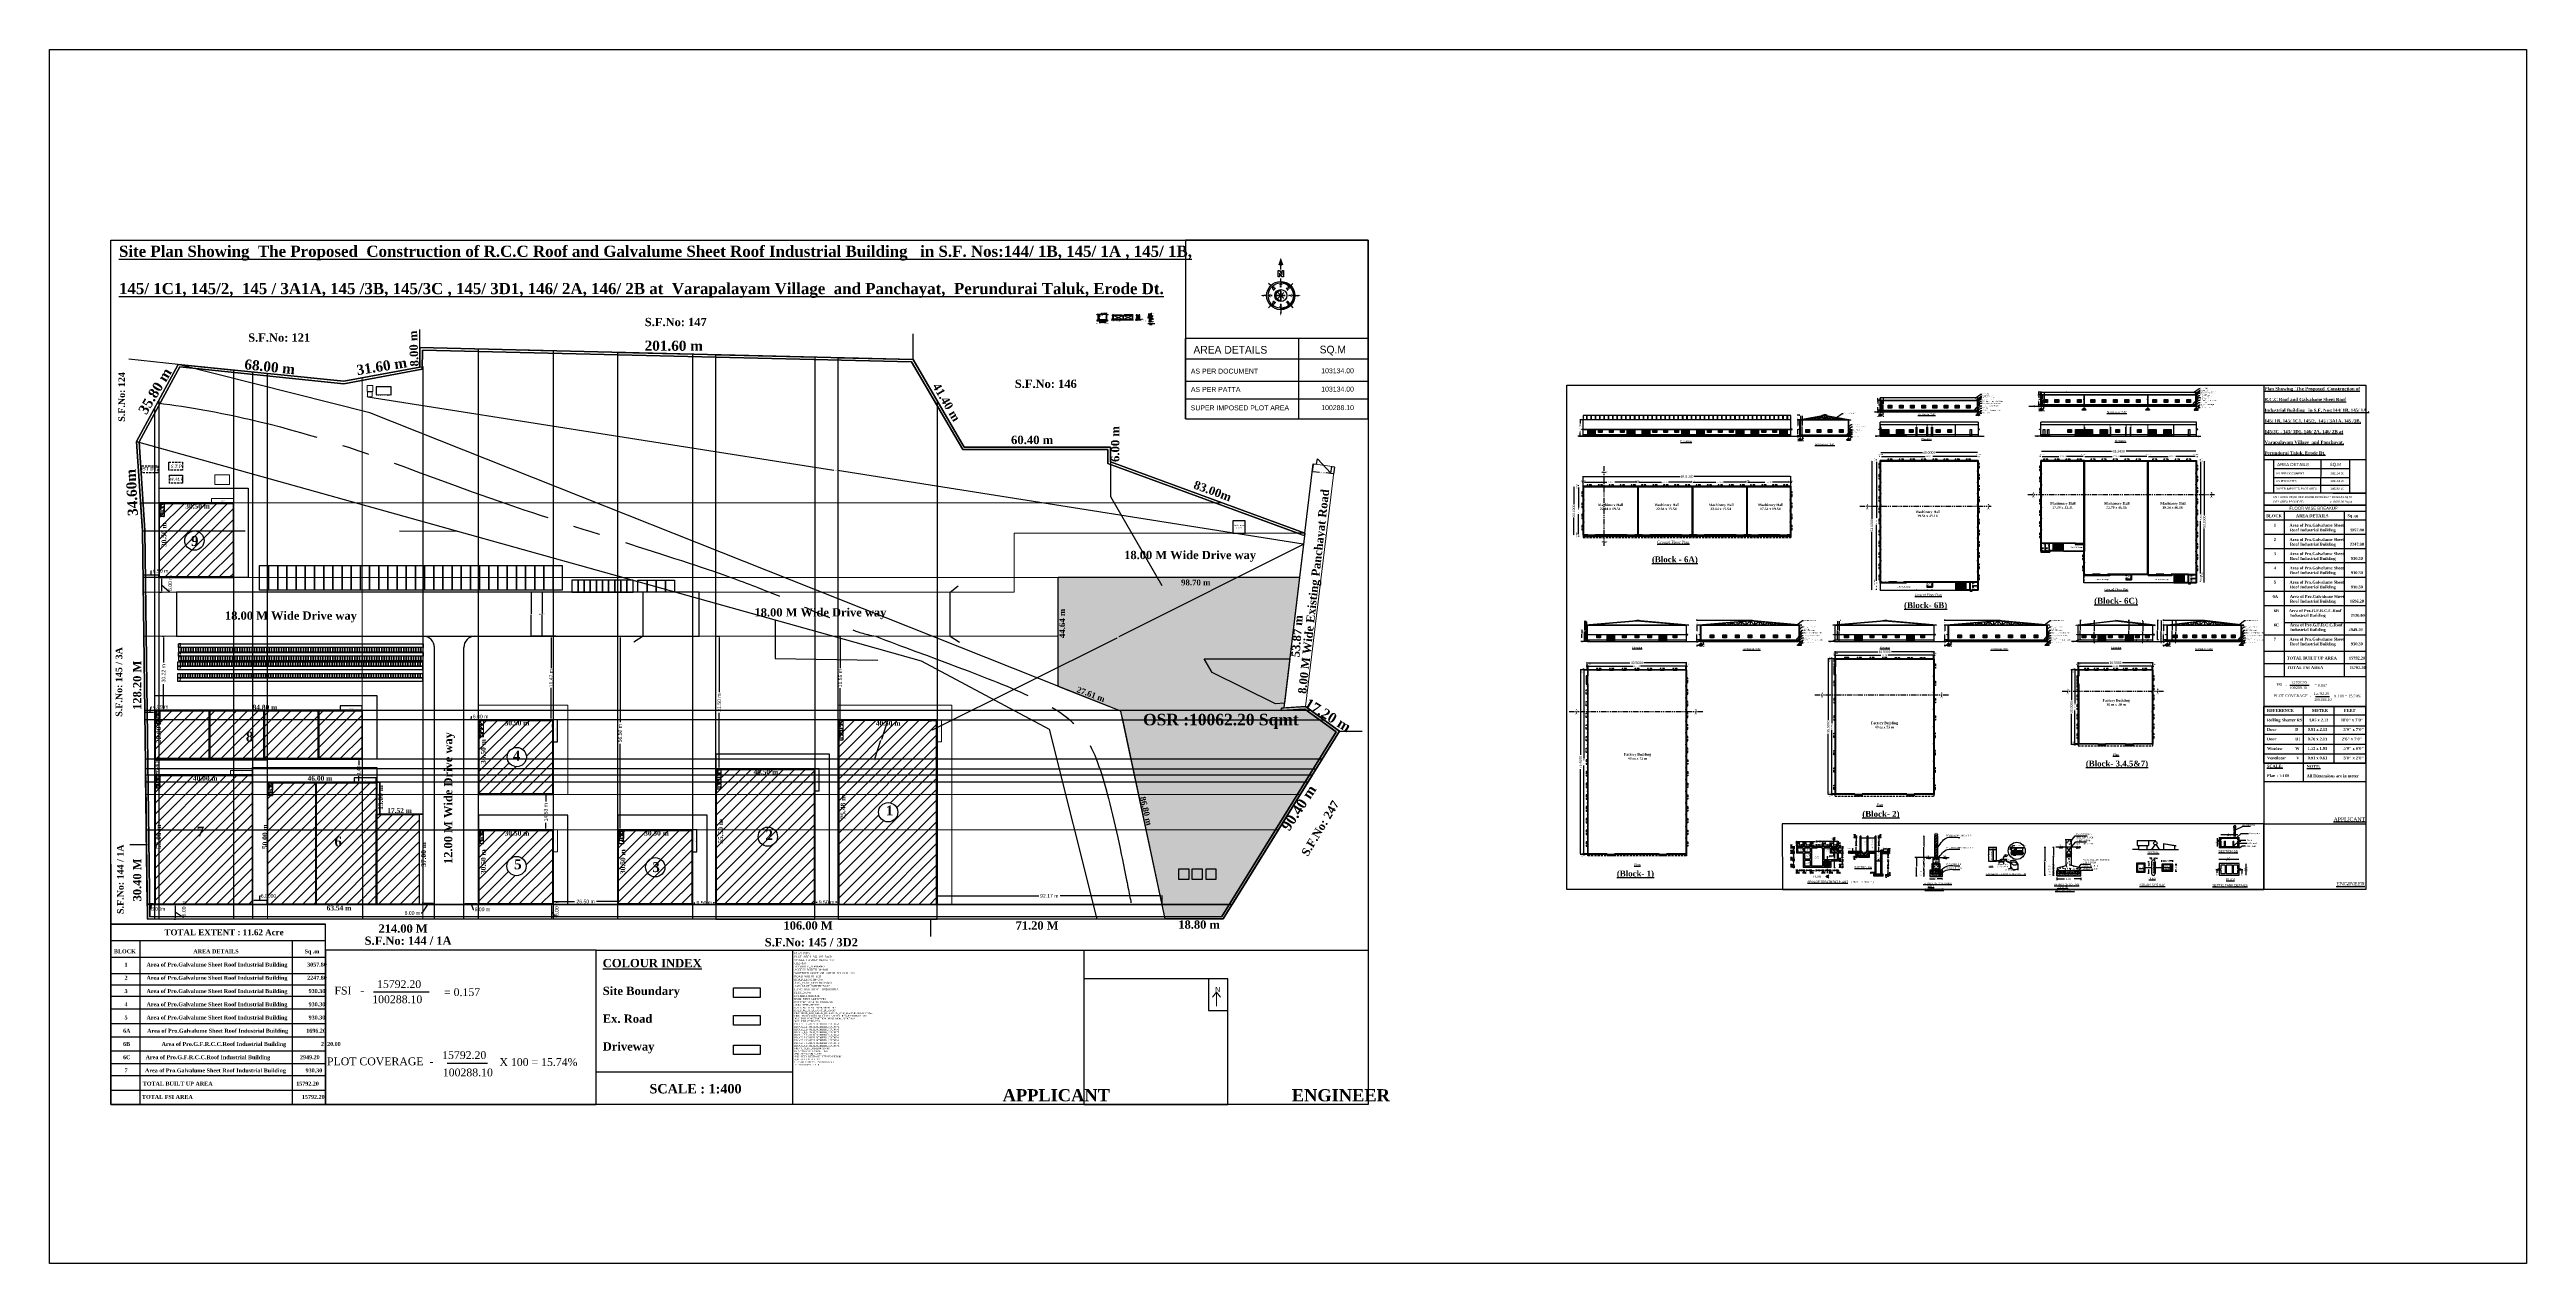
# Model space of a CAD drawing. Header units: metres. Extents: x 0 to 1012, y 0 to 496.
import ezdxf
from ezdxf.enums import TextEntityAlignment as Align

# ---------------------------------------------------------------- set-up
doc = ezdxf.new("R2010")
doc.units = ezdxf.units.M
doc.header["$LTSCALE"] = 3.5
doc.header["$MEASUREMENT"] = 0
for name, pattern in [('ACAD_ISO03W100', [30, 12, -18]), ('ACAD_ISO05W100', [33, 24, -3, 0, -3, 0, -3]), ('CENTER2', [28.575, 19.05, -3.175, 3.175, -3.175]), ('DASHED', [0.75, 0.5, -0.25]), ('DOT2', [0.125, 0, -0.125]), ('HIDDEN', [0.375, 0.25, -0.125]), ('PHANTOM2', [1.25, 0.625, -0.125, 0.125, -0.125, 0.125, -0.125])]:
    doc.linetypes.add(name, pattern=pattern)
doc.layers.get('0').update_dxf_attribs({"linetype": 'CONTINUOUS'})
doc.layers.get('DEFPOINTS').update_dxf_attribs({"linetype": 'CONTINUOUS'})
for name, color, linetype in [('0 @ 0.001', 7, 'CONTINUOUS'), ('0 @ 1', 7, 'CONTINUOUS'), ('BLK_1_COVERED_AREA', 140, 'CONTINUOUS'), ('BLK_1_FLR_0_BLT_UP_AREA', 13, 'CONTINUOUS'), ('BLK_1_FLR_0_CARPET_AREA', 13, 'CONTINUOUS'), ('BLK_1_FLR_0_EXIT_WIDTH_DOOR', 2, 'CONTINUOUS'), ('BLK_1_FLR_0_REGULAR_ROOM_1', 2, 'CONTINUOUS'), ('BLK_1_FLR_0_ROOF_AREA', 54, 'CONTINUOUS'), ('BLK_1_FLR_0_URINAL', 235, 'CONTINUOUS'), ('BLK_1_HT_OF_BLDG', 5, 'CONTINUOUS'), ('BLK_1_LVL_0_BLDG_FOOT_PRINT', 1, 'CONTINUOUS'), ('BLK_1_LVL_0_FRONT_SETBACK', 2, 'CONTINUOUS'), ('BLK_1_LVL_0_REAR_SETBACK', 11, 'CONTINUOUS'), ('BLK_1_LVL_0_SIDE_SETBACK1', 171, 'CONTINUOUS'), ('BLK_1_LVL_0_SIDE_SETBACK2', 102, 'CONTINUOUS'), ('BLK_1_PLINTH_HEIGHT', 7, 'CONTINUOUS'), ('BLK_2_DA_RAMP_1', 117, 'CONTINUOUS'), ('BLK_2_FLR_0_BLT_UP_AREA', 46, 'CONTINUOUS'), ('BLK_2_FLR_0_EXIT_WIDTH_DOOR', 2, 'CONTINUOUS'), ('BLK_2_FLR_0_REGULAR_ROOM_1', 4, 'CONTINUOUS'), ('BLK_2_FLR_0_ROOF_AREA', 54, 'CONTINUOUS'), ('BLK_2_FLR_0_URINAL', 235, 'CONTINUOUS'), ('BLK_2_FLR_0_WATER_CLOSET', 213, 'CONTINUOUS'), ('BLK_2_HT_OF_BLDG', 2, 'CONTINUOUS'), ('BLK_2_INTERNAL_VEHICULAR_ACCESS', 5, 'CONTINUOUS'), ('BLK_2_LVL_0_BLDG_FOOT_PRINT', 1, 'CONTINUOUS'), ('BLK_2_LVL_0_FRONT_SETBACK', 2, 'CONTINUOUS'), ('BLK_2_LVL_0_REAR_SETBACK', 11, 'CONTINUOUS'), ('BLK_2_LVL_0_SIDE_SETBACK1', 171, 'CONTINUOUS'), ('BLK_2_LVL_0_SIDE_SETBACK2', 102, 'CONTINUOUS'), ('BLK_2_PLINTH_HEIGHT', 7, 'CONTINUOUS'), ('BLK_3_COVERED_AREA', 150, 'CONTINUOUS'), ('BLK_3_DA_RAMP_1', 10, 'CONTINUOUS'), ('BLK_3_FLR_0_BLT_UP_AREA', 46, 'CONTINUOUS'), ('BLK_3_FLR_0_CARPET_AREA', 2, 'CONTINUOUS'), ('BLK_3_FLR_0_REGULAR_ROOM_1', 4, 'CONTINUOUS'), ('BLK_3_FLR_0_URINAL', 235, 'CONTINUOUS'), ('BLK_3_FLR_0_WASH', 7, 'CONTINUOUS'), ('BLK_3_FLR_0_WATER_CLOSET', 2, 'CONTINUOUS'), ('BLK_3_HT_OF_BLDG', 5, 'CONTINUOUS'), ('BLK_3_INTERNAL_VEHICULAR_ACCESS', 45, 'CONTINUOUS'), ('BLK_3_LVL_0_BLDG_FOOT_PRINT', 1, 'CONTINUOUS'), ('BLK_3_LVL_0_SIDE_SETBACK1', 171, 'CONTINUOUS'), ('BLK_3_LVL_0_SIDE_SETBACK2', 102, 'CONTINUOUS'), ('BLK_3_PLINTH_HEIGHT', 7, 'CONTINUOUS'), ('BLK_4_DA_RAMP_1', 117, 'CONTINUOUS'), ('BLK_4_FLR_0_BLT_UP_AREA', 140, 'CONTINUOUS'), ('BLK_4_FLR_0_EXIT_WIDTH_DOOR', 10, 'CONTINUOUS'), ('BLK_4_FLR_0_REGULAR_ROOM_1', 2, 'CONTINUOUS'), ('BLK_4_FLR_0_ROOF_AREA', 2, 'CONTINUOUS'), ('BLK_4_HT_OF_BLDG', 54, 'CONTINUOUS'), ('BLK_4_LVL_0_BLDG_FOOT_PRINT', 10, 'CONTINUOUS'), ('BLK_4_LVL_0_SIDE_SETBACK1', 171, 'CONTINUOUS'), ('BLK_4_LVL_0_SIDE_SETBACK2', 102, 'CONTINUOUS'), ('BLK_4_PLINTH_HEIGHT', 45, 'CONTINUOUS'), ('BLK_5_FLR_0_BLT_UP_AREA', 46, 'CONTINUOUS'), ('BLK_5_FLR_0_REGULAR_ROOM_1', 4, 'CONTINUOUS'), ('BLK_5_FLR_0_URINAL', 7, 'CONTINUOUS'), ('BLK_5_FLR_0_WASH', 45, 'CONTINUOUS'), ('BLK_5_HT_OF_BLDG', 235, 'CONTINUOUS'), ('BLK_5_INTERNAL_VEHICULAR_ACCESS', 235, 'CONTINUOUS'), ('BLK_5_LVL_0_REAR_SETBACK', 54, 'CONTINUOUS'), ('BLK_5_LVL_0_SIDE_SETBACK2', 2, 'CONTINUOUS'), ('BLK_5_PLINTH_HEIGHT', 45, 'CONTINUOUS'), ('BLK_6_DA_RAMP_1', 1, 'CONTINUOUS'), ('BLK_6_FLR_0_CARPET_AREA', 45, 'CONTINUOUS'), ('BLK_6_FLR_0_EXIT_WIDTH_DOOR', 2, 'CONTINUOUS'), ('BLK_6_FLR_0_ROOF_AREA', 54, 'CONTINUOUS'), ('BLK_6_FLR_0_WASH', 60, 'CONTINUOUS'), ('BLK_6_FLR_0_WATER_CLOSET', 5, 'CONTINUOUS'), ('BLK_6_INTERNAL_VEHICULAR_ACCESS', 161, 'CONTINUOUS'), ('BLK_6_LVL_0_FRONT_SETBACK', 2, 'CONTINUOUS'), ('BLK_6_LVL_0_REAR_SETBACK', 11, 'CONTINUOUS'), ('BLK_6_LVL_0_SIDE_SETBACK2', 102, 'CONTINUOUS'), ('BLK_6_PLINTH_HEIGHT', 140, 'CONTINUOUS'), ('BLK_7_FLR_0_CARPET_AREA', 45, 'CONTINUOUS'), ('BLK_7_FLR_0_EXIT_WIDTH_DOOR', 2, 'CONTINUOUS'), ('BLK_7_FLR_0_WASH', 60, 'CONTINUOUS'), ('BLK_7_FLR_0_WATER_CLOSET', 5, 'CONTINUOUS'), ('BLK_7_INTERNAL_VEHICULAR_ACCESS', 161, 'CONTINUOUS'), ('BLK_7_LVL_0_BLDG_FOOT_PRINT', 1, 'CONTINUOUS'), ('BLK_7_LVL_0_FRONT_SETBACK', 2, 'CONTINUOUS'), ('BLK_7_LVL_0_REAR_SETBACK', 11, 'CONTINUOUS'), ('BLK_7_LVL_0_SIDE_SETBACK1', 171, 'CONTINUOUS'), ('BLK_7_LVL_0_SIDE_SETBACK2', 102, 'CONTINUOUS'), ('BLK_7_PLINTH_HEIGHT', 140, 'CONTINUOUS'), ('BLK_8_COVERED_AREA', 140, 'CONTINUOUS'), ('BLK_8_DA_RAMP_1', 10, 'CONTINUOUS'), ('BLK_8_FLR_0_BLT_UP_AREA', 45, 'CONTINUOUS'), ('BLK_8_FLR_0_CARPET_AREA', 45, 'CONTINUOUS'), ('BLK_8_FLR_0_EXIT_WIDTH_DOOR', 2, 'CONTINUOUS'), ('BLK_8_FLR_0_REGULAR_ROOM', 4, 'CONTINUOUS'), ('BLK_8_FLR_0_ROOF_AREA', 54, 'CONTINUOUS'), ('BLK_8_FLR_0_WASH', 60, 'CONTINUOUS'), ('BLK_8_FLR_0_WATER_CLOSET', 2, 'CONTINUOUS'), ('BLK_8_INTERNAL_VEHICULAR_ACCESS', 161, 'CONTINUOUS'), ('BLK_8_LVL_0_BLDG_FOOT_PRINT', 1, 'CONTINUOUS'), ('BLK_8_LVL_0_FRONT_SETBACK', 2, 'CONTINUOUS'), ('BLK_8_LVL_0_REAR_SETBACK', 11, 'CONTINUOUS'), ('BLK_8_LVL_0_SIDE_SETBACK1', 171, 'CONTINUOUS'), ('BLK_8_PLINTH_HEIGHT', 10, 'CONTINUOUS'), ('BLK_9_COVERED_AREA', 140, 'CONTINUOUS'), ('BLK_9_FLR_0_BLT_UP_AREA', 45, 'CONTINUOUS'), ('BLK_9_FLR_0_CARPET_AREA', 45, 'CONTINUOUS'), ('BLK_9_FLR_0_EXIT_WIDTH_DOOR', 2, 'CONTINUOUS'), ('BLK_9_FLR_0_REGULAR_ROOM', 4, 'CONTINUOUS'), ('BLK_9_FLR_0_ROOF_AREA', 54, 'CONTINUOUS'), ('BLK_9_FLR_0_URINAL', 235, 'CONTINUOUS'), ('BLK_9_FLR_0_WASH', 60, 'CONTINUOUS'), ('BLK_9_FLR_0_WATER_CLOSET', 7, 'CONTINUOUS'), ('BLK_9_INTERNAL_VEHICULAR_ACCESS', 161, 'CONTINUOUS'), ('BLK_9_LVL_0_BLDG_FOOT_PRINT', 1, 'CONTINUOUS'), ('BLK_9_LVL_0_REAR_SETBACK', 11, 'CONTINUOUS'), ('BLK_9_LVL_0_SIDE_SETBACK1', 171, 'CONTINUOUS'), ('BLK_9_LVL_0_SIDE_SETBACK2', 102, 'CONTINUOUS'), ('BLK_9_PLINTH_HEIGHT', 11, 'CONTINUOUS'), ('COMPOUNDWALL', 58, 'CONTINUOUS'), ('DIM', 41, 'CONTINUOUS'), ('DISTANCE_BLK', 238, 'CONTINUOUS'), ('DRIVE_WAY', 255, 'CONTINUOUS'), ('ED', 30, 'CONTINUOUS'), ('FURN', 35, 'CONTINUOUS'), ('MAIN_GATE', 57, 'CONTINUOUS'), ('OSR_PLAN', 7, 'CONTINUOUS'), ('PARKING_SLOT', 30, 'CONTINUOUS'), ('PER_AISLE_WIDTH', 5, 'CONTINUOUS'), ('PLOT_BOUNDARY', 70, 'CONTINUOUS'), ('RWH', 130, 'CONTINUOUS'), ('sanitary', 42, 'CONTINUOUS'), ('SOLAR_PANEL', 3, 'CONTINUOUS'), ('SUPER_IMPOSED', 5, 'CONTINUOUS'), ('TE', 7, 'CONTINUOUS'), ('TEXT', 4, 'CONTINUOUS'), ('TRANSFORMER_YARD', 7, 'CONTINUOUS'), ('TWO_WHEELER_PARKING', 2, 'CONTINUOUS'), ('WAL', 1, 'CONTINUOUS'), ('WALL', 125, 'CONTINUOUS'), ('WATER_TANK_CALCULATION', 150, 'CONTINUOUS'), ('WICKET_GATE', 57, 'CONTINUOUS')]:
    doc.layers.add(name, color=color, linetype=linetype)
for name, color, linetype, lineweight in [('AS_AT_SITE', 6, 'CONTINUOUS', 0), ('BLK_1_DA_RAMP_1', 1, 'CONTINUOUS', 0), ('BLK_1_FLR_0_WASH', 7, 'CONTINUOUS', 0), ('BLK_1_FLR_0_WATER_CLOSET', 243, 'CONTINUOUS', 5), ('BLK_1_INTERNAL_VEHICULAR_ACCESS', 161, 'CONTINUOUS', 0), ('BLK_2_COVERED_AREA', 140, 'CONTINUOUS', 0), ('BLK_2_FLR_0_WASH', 60, 'CONTINUOUS', 5), ('BLK_3_FLR_0_EXIT_WIDTH_DOOR', 2, 'CONTINUOUS', 0), ('BLK_3_FLR_0_ROOF_AREA', 54, 'CONTINUOUS', 0), ('BLK_3_LVL_0_FRONT_SETBACK', 2, 'CONTINUOUS', 0), ('BLK_3_LVL_0_REAR_SETBACK', 11, 'CONTINUOUS', 0), ('BLK_4_COVERED_AREA', 1, 'CONTINUOUS', 0), ('BLK_4_FLR_0_CARPET_AREA', 1, 'CONTINUOUS', 0), ('BLK_4_FLR_0_WASH', 1, 'CONTINUOUS', 0), ('BLK_4_FLR_0_WATER_CLOSET', 2, 'CONTINUOUS', 0), ('BLK_4_INTERNAL_VEHICULAR_ACCESS', 2, 'CONTINUOUS', 0), ('BLK_4_LVL_0_FRONT_SETBACK', 2, 'CONTINUOUS', 0), ('BLK_4_LVL_0_REAR_SETBACK', 11, 'CONTINUOUS', 0), ('BLK_5_COVERED_AREA', 140, 'CONTINUOUS', 0), ('BLK_5_DA_RAMP_1', 1, 'CONTINUOUS', 0), ('BLK_5_FLR_0_CARPET_AREA', 14, 'CONTINUOUS', 0), ('BLK_5_FLR_0_EXIT_WIDTH_DOOR', 1, 'CONTINUOUS', 0), ('BLK_5_FLR_0_ROOF_AREA', 54, 'CONTINUOUS', 0), ('BLK_5_FLR_0_WATER_CLOSET', 1, 'CONTINUOUS', 0), ('BLK_5_LVL_0_BLDG_FOOT_PRINT', 1, 'CONTINUOUS', 0), ('BLK_5_LVL_0_FRONT_SETBACK', 161, 'CONTINUOUS', 0), ('BLK_5_LVL_0_SIDE_SETBACK1', 161, 'CONTINUOUS', 0), ('BLK_6_COVERED_AREA', 140, 'CONTINUOUS', 0), ('BLK_6_FLR_0_BLT_UP_AREA', 45, 'CONTINUOUS', 0), ('BLK_6_FLR_0_REGULAR_ROOM_1', 4, 'CONTINUOUS', 0), ('BLK_6_FLR_0_URINAL', 235, 'CONTINUOUS', 0), ('BLK_6_HT_OF_BLDG', 5, 'CONTINUOUS', 0), ('BLK_6_LVL_0_BLDG_FOOT_PRINT', 1, 'CONTINUOUS', 0), ('BLK_6_LVL_0_SIDE_SETBACK1', 171, 'CONTINUOUS', 0), ('BLK_7_COVERED_AREA', 140, 'CONTINUOUS', 0), ('BLK_7_DA_RAMP_1', 1, 'CONTINUOUS', 0), ('BLK_7_FLR_0_BLT_UP_AREA', 45, 'CONTINUOUS', 0), ('BLK_7_FLR_0_REGULAR_ROOM', 4, 'CONTINUOUS', 0), ('BLK_7_FLR_0_ROOF_AREA', 54, 'CONTINUOUS', 0), ('BLK_7_FLR_0_URINAL', 235, 'CONTINUOUS', 0), ('BLK_7_HT_OF_BLDG', 5, 'CONTINUOUS', 0), ('BLK_8_FLR_0_URINAL', 235, 'CONTINUOUS', 0), ('BLK_8_HT_OF_BLDG', 5, 'CONTINUOUS', 0), ('BLK_8_LVL_0_SIDE_SETBACK2', 102, 'CONTINUOUS', 0), ('BLK_9_DA_RAMP_1', 1, 'CONTINUOUS', 0), ('BLK_9_HT_OF_BLDG', 5, 'CONTINUOUS', 0), ('BLK_9_LVL_0_FRONT_SETBACK', 2, 'CONTINUOUS', 0), ('BLK_n_FLR_m_RECREATION', 140, 'CONTINUOUS', 0), ('DIST_CL_ROAD', 7, 'CONTINUOUS', 0), ('DIST_EXIT', 7, 'CONTINUOUS', 0), ('ELECTRICAL_ROOM', 1, 'CONTINUOUS', 0), ('LOCATION_PLAN', 7, 'CONTINUOUS', 0), ('LORRY_PARKING', 175, 'CONTINUOUS', 0), ('NORTH_DIRECTION', 7, 'CONTINUOUS', 0), ('ROAD_WIDTH', 1, 'CONTINUOUS', 0), ('SEGREGATED_TOILET', 1, 'CONTINUOUS', 0), ('TWO_WHEELER_DRIVE_WAY', 6, 'HIDDEN', 13), ('WASTE_DISPOSAL', 7, 'CONTINUOUS', 0), ('WORKSHOP_AREA', 130, 'CONTINUOUS', 0)]:
    doc.layers.add(name, color=color, linetype=linetype, lineweight=lineweight)
for name, color, linetype, plot in [('BLK_2_FLR_0_CARPET_AREA', 14, 'CONTINUOUS', False), ('CYCLE_PARKING', 250, 'CONTINUOUS', False), ('DA_PARKING', 1, 'CONTINUOUS', False), ('PLAN_INFO', 1, 'CONTINUOUS', False)]:
    doc.layers.add(name, color=color, linetype=linetype, plot=plot)
doc.styles.add('ANAND', font='times.ttf')
doc.styles.add('Annotative', font='arial.ttf')
doc.styles.add('Arial-Bold', font='times.ttf')
doc.styles.add('ED', font='swiss.ttf')
doc.styles.add('ID', font='GOTHIC.TTF', dxfattribs={"width": 0.85})
doc.styles.add('Notes', font='arial.ttf', dxfattribs={"height": 3})
doc.styles.add('RomanS', font='romans.shx')
doc.styles.add('T', font='ROMI____.pfb', dxfattribs={"width": 1.2, "height": 24})
doc.styles.add('T1', font='ROMANS.shx', dxfattribs={"width": 0.96, "height": 4})
doc.styles.add('UATEXT', font='GOTHIC.TTF')
doc.styles.add('USA TEXT', font='GOTHIC.TTF')
doc.dimstyles.new('1-100-ID', dxfattribs={"dimtxt": 0.3, "dimasz": 0.15, "dimexe": 0.1, "dimexo": 0.06, "dimgap": 0.15, "dimtad": 1, "dimzin": 3, "dimdsep": 46, "dimtxsty": 'ID', "dimblk": 'ARCHTICK', "dimcen": 0, "dimclrd": 252, "dimclre": 252, "dimclrt": 3, "dimadec": 0, "dimazin": 0, "dimtfac": 1, "dimtix": 1, "dimtmove": 2, "dimatfit": 3, "dimldrblk": 'OPEN90', "dimfxl": 0, "dimtolj": 1, "dimtzin": 0, "dimarcsym": 0})
doc.dimstyles.get("Standard").update_dxf_attribs({"dimtxt": 0.18, "dimasz": 0.18, "dimexe": 0.18, "dimexo": 0.0625, "dimgap": 0.09, "dimtad": 0, "dimtih": 1, "dimtoh": 1, "dimdec": 4, "dimzin": 0, "dimdsep": 46, "dimtxsty": 'Standard', "dimcen": 0.09, "dimadec": 0, "dimazin": 0, "dimtfac": 1, "dimtdec": 4, "dimtofl": 0, "dimtmove": 0, "dimatfit": 3, "dimfxl": 0, "dimtolj": 1, "dimtzin": 0, "dimarcsym": 0})
doc.dimstyles.new('STANDARD$0', dxfattribs={"dimtxt": 7, "dimasz": 3, "dimexe": 3, "dimexo": 1, "dimgap": 1.5, "dimtad": 1, "dimdec": 1, "dimzin": 1, "dimdsep": 46, "dimlunit": 4, "dimtxsty": 'Standard', "dimblk": 'OBLIQUE', "dimcen": 0.09375, "dimdle": 1, "dimclrd": 8, "dimclre": 8, "dimclrt": 7, "dimadec": 1, "dimazin": 0, "dimtfac": 1, "dimtdec": 1, "dimtix": 1, "dimtmove": 2, "dimatfit": 3, "dimldrblk": 'ARCHTICK', "dimfxl": 0, "dimfrac": 2, "dimtolj": 1, "dimtzin": 0, "dimarcsym": 0})
pattern_1 = [(315, (-3251.1059222, -4494.2359813), (0.00088388347648, 0.00088388347648), [])]
pattern_2 = [(135, (4991.2563206, 5054.014388), (-0.00088388347648, -0.00088388347648), [])]
pattern_3 = [(315, (-3300.7259222, -4482.8980055), (0.00088388347648, 0.00088388347648), [])]
pattern_4 = [(135, (4942.8363206, 5068.5442502), (-0.00088388347648, -0.00088388347648), [])]
pattern_5 = [(315, (-3340.350016, -4497.2359416), (0.00088388347648, 0.00088388347648), [])]
pattern_6 = [(135, (4902.0122268, 5051.0144277), (-0.00088388347648, -0.00088388347648), [])]
pattern_7 = [(45, (-32481.372, 46996.546), (-2.20970869, 2.20970869), [])]

# ---------------------------------------------------------------- blocks, each defined once
blk = doc.blocks.new('*D78')
at = {"color": 0, "lineweight": -2}
for p, q in [((628.5, 242.7), (628.5, 245.7)), ((628.8, 245.5), (645.9, 245.5)), ((668.8, 245.5), (651.6, 245.5)), ((669, 242.7), (669, 245.7))]:
    blk.add_line(p, q, dxfattribs=at)
at = {"color": 0}
for points in [[(628.8, 245.5), (628.8, 245.5), (628.5, 245.5)], [(668.8, 245.5), (668.8, 245.5), (669, 245.5)]]:
    blk.add_solid(points, dxfattribs=at)
at = {"layer": 'DEFPOINTS', "color": 0}
for p in [(669, 245.5), (628.5, 242.6), (669, 242.6)]:
    blk.add_point(p, dxfattribs=at)
at = {"color": 0, "insert": (648.8, 245.5), "char_height": 1, "attachment_point": 5}
blk.add_mtext('\\A1;40.5000', dxfattribs=at)
blk = doc.blocks.new('*D79')
at = {"color": 0, "lineweight": -2}
for p, q in [((628.8, 242.5), (628.8, 244.3)), ((629, 244.1), (647.3, 244.1)), ((668.6, 244.1), (650.3, 244.1)), ((668.8, 242.5), (668.8, 244.3))]:
    blk.add_line(p, q, dxfattribs=at)
at = {"color": 0}
for points in [[(629, 244.1), (629, 244), (628.8, 244.1)], [(668.6, 244.1), (668.6, 244), (668.8, 244.1)]]:
    blk.add_solid(points, dxfattribs=at)
at = {"layer": 'DEFPOINTS', "color": 0}
for p in [(668.8, 244.1), (628.8, 242.4), (668.8, 242.4)]:
    blk.add_point(p, dxfattribs=at)
at = {"color": 0, "insert": (648.8, 244.1), "char_height": 0.5, "attachment_point": 5}
blk.add_mtext('\\A1;40.0000', dxfattribs=at)
blk = doc.blocks.new('*D80')
at = {"color": 0, "lineweight": -2}
for p, q in [((628.3, 244.1), (628.1, 244.1)), ((628.5, 242.7), (628.5, 244.3)), ((628.8, 242.5), (628.8, 244.3)), ((629, 244.1), (629.2, 244.1))]:
    blk.add_line(p, q, dxfattribs=at)
at = {"color": 0}
for points in [[(628.3, 244.1), (628.3, 244), (628.5, 244.1)], [(629, 244.1), (629, 244), (628.8, 244.1)]]:
    blk.add_solid(points, dxfattribs=at)
at = {"layer": 'DEFPOINTS', "color": 0}
for p in [(628.8, 244.1), (628.5, 242.6), (628.8, 242.4)]:
    blk.add_point(p, dxfattribs=at)
at = {"color": 0, "insert": (628.7, 244.9), "char_height": 0.5, "attachment_point": 5}
blk.add_mtext('\\A1;0.2500', dxfattribs=at)
blk = doc.blocks.new('*D81')
at = {"color": 0, "lineweight": -2}
for p, q in [((668.6, 244.1), (668.3, 244.1)), ((668.8, 242.5), (668.8, 244.3)), ((669, 242.7), (669, 244.3)), ((669.3, 244.1), (669.5, 244.1))]:
    blk.add_line(p, q, dxfattribs=at)
at = {"color": 0}
for points in [[(668.6, 244.1), (668.6, 244), (668.8, 244.1)], [(669.3, 244.1), (669.3, 244), (669, 244.1)]]:
    blk.add_solid(points, dxfattribs=at)
at = {"layer": 'DEFPOINTS', "color": 0}
for p in [(669, 244.1), (668.8, 242.4), (669, 242.6)]:
    blk.add_point(p, dxfattribs=at)
at = {"color": 0, "insert": (668.9, 244.9), "char_height": 0.5, "attachment_point": 5}
blk.add_mtext('\\A1;0.2500', dxfattribs=at)
blk = doc.blocks.new('*D82')
at = {"color": 0, "lineweight": -2}
for p, q in [((628.5, 242.6), (625.6, 242.6)), ((625.7, 242.4), (625.7, 207.8)), ((625.7, 167.4), (625.7, 202)), ((628.5, 167.1), (625.6, 167.1))]:
    blk.add_line(p, q, dxfattribs=at)
at = {"color": 0}
for points in [[(625.7, 242.4), (625.8, 242.4), (625.7, 242.6)], [(625.7, 167.4), (625.8, 167.4), (625.7, 167.1)]]:
    blk.add_solid(points, dxfattribs=at)
at = {"layer": 'DEFPOINTS', "color": 0}
for p in [(628.5, 242.6), (625.7, 167.1), (628.5, 167.1)]:
    blk.add_point(p, dxfattribs=at)
at = {"color": 0, "insert": (625.7, 204.9), "char_height": 1, "attachment_point": 5, "rotation": 90}
blk.add_mtext('\\A1;75.4800', dxfattribs=at)
blk = doc.blocks.new('*D83')
at = {"color": 0, "lineweight": -2}
for p, q in [((628.8, 242.4), (627, 242.4)), ((627.1, 242.2), (627.1, 206.3)), ((627.1, 167.6), (627.1, 203.5)), ((628.7, 167.4), (627, 167.4))]:
    blk.add_line(p, q, dxfattribs=at)
at = {"color": 0}
for points in [[(627.1, 242.2), (627.2, 242.2), (627.1, 242.4)], [(627.1, 167.6), (627.2, 167.6), (627.1, 167.4)]]:
    blk.add_solid(points, dxfattribs=at)
at = {"layer": 'DEFPOINTS', "color": 0}
for p in [(627.1, 242.4), (628.8, 242.4), (628.8, 167.4)]:
    blk.add_point(p, dxfattribs=at)
at = {"color": 0, "insert": (627.1, 204.9), "char_height": 0.5, "attachment_point": 5, "rotation": 90}
blk.add_mtext('\\A1;75.0000', dxfattribs=at)
blk = doc.blocks.new('*D84')
at = {"color": 0, "lineweight": -2}
for p, q in [((627.1, 242.9), (627.1, 243.1)), ((628.8, 242.6), (627, 242.6)), ((628.8, 242.4), (627, 242.4)), ((627.1, 242.2), (627.1, 241.9))]:
    blk.add_line(p, q, dxfattribs=at)
at = {"color": 0}
for points in [[(627.1, 242.9), (627.2, 242.9), (627.1, 242.6)], [(627.1, 242.2), (627.2, 242.2), (627.1, 242.4)]]:
    blk.add_solid(points, dxfattribs=at)
at = {"layer": 'DEFPOINTS', "color": 0}
for p in [(627.1, 242.6), (628.8, 242.6), (628.8, 242.4)]:
    blk.add_point(p, dxfattribs=at)
at = {"color": 0, "insert": (626.4, 242.5), "char_height": 0.5, "attachment_point": 5, "rotation": 90}
blk.add_mtext('\\A1;0.2500', dxfattribs=at)
blk = doc.blocks.new('*D85')
at = {"color": 0, "lineweight": -2}
for p, q in [((628.7, 167.4), (627, 167.4)), ((628.5, 167.1), (627, 167.1)), ((627.1, 167.6), (627.1, 167.9)), ((627.1, 166.9), (627.1, 166.7))]:
    blk.add_line(p, q, dxfattribs=at)
at = {"color": 0}
for points in [[(627.1, 167.6), (627.2, 167.6), (627.1, 167.4)], [(627.1, 166.9), (627.2, 166.9), (627.1, 167.1)]]:
    blk.add_solid(points, dxfattribs=at)
at = {"layer": 'DEFPOINTS', "color": 0}
for p in [(627.1, 167.1), (628.5, 167.1), (628.8, 167.4)]:
    blk.add_point(p, dxfattribs=at)
at = {"color": 0, "insert": (626.4, 167.3), "char_height": 0.5, "attachment_point": 5, "rotation": 90}
blk.add_mtext('\\A1;0.2500', dxfattribs=at)
blk = doc.blocks.new('*D144')
at = {"color": 0, "lineweight": -2}
for p, q in [((674.8, 260.9), (673.1, 260.9)), ((674.8, 254.8), (673.1, 254.8)), ((673.3, 260.6), (673.3, 258.5)), ((673.3, 255), (673.3, 257.1))]:
    blk.add_line(p, q, dxfattribs=at)
at = {"color": 0}
for points in [[(673.3, 260.6), (673.4, 260.6), (673.3, 260.9)], [(673.3, 255), (673.4, 255), (673.3, 254.8)]]:
    blk.add_solid(points, dxfattribs=at)
at = {"layer": 'DEFPOINTS', "color": 0}
for p in [(673.3, 254.8), (674.8, 260.9), (674.8, 254.8)]:
    blk.add_point(p, dxfattribs=at)
at = {"color": 0, "insert": (673.3, 257.8), "char_height": 0.3, "attachment_point": 5, "rotation": 90}
blk.add_mtext('\\A1;6.1000', dxfattribs=at)
blk = doc.blocks.new('*D145')
at = {"color": 0, "lineweight": -2}
for p, q in [((695, 262.7), (673.1, 262.7)), ((690, 260.9), (673.1, 260.9)), ((673.3, 262.9), (673.3, 263.2)), ((673.3, 260.6), (673.3, 260.4))]:
    blk.add_line(p, q, dxfattribs=at)
at = {"color": 0}
for points in [[(673.3, 262.9), (673.4, 262.9), (673.3, 262.7)], [(673.3, 260.6), (673.4, 260.6), (673.3, 260.9)]]:
    blk.add_solid(points, dxfattribs=at)
at = {"layer": 'DEFPOINTS', "color": 0}
for p in [(673.3, 260.9), (690.1, 260.9), (695.1, 262.7)]:
    blk.add_point(p, dxfattribs=at)
at = {"color": 0, "insert": (673.3, 261.8), "char_height": 0.3, "attachment_point": 5, "rotation": 90}
blk.add_mtext('\\A1;1.8300', dxfattribs=at)
blk = doc.blocks.new('*D146')
at = {"color": 0, "lineweight": -2}
for p, q in [((676.3, 254.2), (673.1, 254.2)), ((673.3, 254.4), (673.3, 254.6)), ((674.1, 252.6), (673.1, 252.6)), ((673.3, 252.3), (673.3, 252.1))]:
    blk.add_line(p, q, dxfattribs=at)
at = {"color": 0}
for points in [[(673.3, 254.4), (673.4, 254.4), (673.3, 254.2)], [(673.3, 252.3), (673.4, 252.3), (673.3, 252.6)]]:
    blk.add_solid(points, dxfattribs=at)
at = {"layer": 'DEFPOINTS', "color": 0}
for p in [(676.4, 254.2), (673.3, 252.6), (674.2, 252.6)]:
    blk.add_point(p, dxfattribs=at)
at = {"color": 0, "insert": (673.3, 253.4), "char_height": 0.245, "attachment_point": 5, "rotation": 90}
blk.add_mtext('\\A1;1.6000', dxfattribs=at)
blk = doc.blocks.new('*D147')
at = {"color": 0, "lineweight": -2}
blk.add_line((675.4, 252.3), (674.4, 252.3), dxfattribs=at)
at = {"color": 0}
for points in [[(674.4, 252.3), (674.4, 252.2), (674.2, 252.3)], [(675.4, 252.3), (675.4, 252.2), (675.7, 252.3)]]:
    blk.add_solid(points, dxfattribs=at)
at = {"layer": 'DEFPOINTS', "color": 0}
for p in [(674.2, 252.6), (674.2, 252.3), (675.7, 252.6)]:
    blk.add_point(p, dxfattribs=at)
at = {"color": 0, "insert": (674.9, 252.3), "char_height": 0.245, "attachment_point": 5}
blk.add_mtext('\\A1;1.4485', dxfattribs=at)
blk = doc.blocks.new('*D148')
at = {"color": 0, "lineweight": -2}
blk.add_line((676, 253), (676, 253.9), dxfattribs=at)
at = {"color": 0}
for points in [[(675.9, 253.9), (676, 253.9), (676, 254.2)], [(675.9, 253), (676, 253), (676, 252.8)]]:
    blk.add_solid(points, dxfattribs=at)
at = {"layer": 'DEFPOINTS', "color": 0}
for p in [(674.6, 254.2), (676, 254.2), (675.5, 252.8)]:
    blk.add_point(p, dxfattribs=at)
at = {"color": 0, "insert": (676.4, 253.5), "char_height": 0.245, "attachment_point": 5, "rotation": 90}
blk.add_mtext('\\A1;1.3700', dxfattribs=at)
blk = doc.blocks.new('*D149')
at = {"color": 0, "lineweight": -2}
for p, q in [((676, 253), (676, 253.3)), ((676, 252.3), (676, 252.1))]:
    blk.add_line(p, q, dxfattribs=at)
at = {"color": 0}
for points in [[(675.9, 253), (676, 253), (676, 252.8)], [(675.9, 252.3), (676, 252.3), (676, 252.6)]]:
    blk.add_solid(points, dxfattribs=at)
at = {"layer": 'DEFPOINTS', "color": 0}
for p in [(675.7, 252.8), (675.7, 252.6), (676, 252.6)]:
    blk.add_point(p, dxfattribs=at)
at = {"color": 0, "insert": (676.2, 252.7), "char_height": 0.245, "attachment_point": 5, "rotation": 90}
blk.add_mtext('\\A1;0.2300', dxfattribs=at)
blk = doc.blocks.new('*D150')
at = {"color": 0, "lineweight": -2}
for p, q in [((675, 254.8), (673.1, 254.8)), ((675, 254.2), (673.1, 254.2)), ((673.3, 255), (673.3, 255.2)), ((673.3, 253.9), (673.3, 253.7))]:
    blk.add_line(p, q, dxfattribs=at)
at = {"color": 0}
for points in [[(673.3, 255), (673.4, 255), (673.3, 254.8)], [(673.3, 253.9), (673.4, 253.9), (673.3, 254.2)]]:
    blk.add_solid(points, dxfattribs=at)
at = {"layer": 'DEFPOINTS', "color": 0}
for p in [(673.3, 254.8), (675, 254.8), (675, 254.2)]:
    blk.add_point(p, dxfattribs=at)
at = {"color": 0, "insert": (673.1, 254.4), "char_height": 0.3, "attachment_point": 5, "rotation": 90}
blk.add_mtext('\\A1;0.6100', dxfattribs=at)
blk = doc.blocks.new('*D151')
at = {"color": 0, "lineweight": -2}
for p, q in [((776, 260.9), (774.4, 260.9)), ((776, 254.8), (774.4, 254.8)), ((774.6, 260.6), (774.6, 258.5)), ((774.6, 255), (774.6, 257.1))]:
    blk.add_line(p, q, dxfattribs=at)
at = {"color": 0}
for points in [[(774.5, 260.6), (774.6, 260.6), (774.6, 260.9)], [(774.5, 255), (774.6, 255), (774.6, 254.8)]]:
    blk.add_solid(points, dxfattribs=at)
at = {"layer": 'DEFPOINTS', "color": 0}
for p in [(774.6, 254.8), (776, 260.9), (776, 254.8)]:
    blk.add_point(p, dxfattribs=at)
at = {"color": 0, "insert": (774.6, 257.8), "char_height": 0.3, "attachment_point": 5, "rotation": 90}
blk.add_mtext('\\A1;6.1000', dxfattribs=at)
blk = doc.blocks.new('*D152')
at = {"color": 0, "lineweight": -2}
for p, q in [((796.2, 262.7), (774.4, 262.7)), ((791.2, 260.9), (774.4, 260.9)), ((774.6, 262.9), (774.6, 263.2)), ((774.6, 260.6), (774.6, 260.4))]:
    blk.add_line(p, q, dxfattribs=at)
at = {"color": 0}
for points in [[(774.5, 262.9), (774.6, 262.9), (774.6, 262.7)], [(774.5, 260.6), (774.6, 260.6), (774.6, 260.9)]]:
    blk.add_solid(points, dxfattribs=at)
at = {"layer": 'DEFPOINTS', "color": 0}
for p in [(774.6, 260.9), (791.3, 260.9), (796.3, 262.7)]:
    blk.add_point(p, dxfattribs=at)
at = {"color": 0, "insert": (774.6, 261.8), "char_height": 0.3, "attachment_point": 5, "rotation": 90}
blk.add_mtext('\\A1;1.8300', dxfattribs=at)
blk = doc.blocks.new('*D153')
at = {"color": 0, "lineweight": -2}
for p, q in [((777.6, 254.2), (774.4, 254.2)), ((774.6, 254.4), (774.6, 254.6)), ((775.4, 252.6), (774.4, 252.6)), ((774.6, 252.3), (774.6, 252.1))]:
    blk.add_line(p, q, dxfattribs=at)
at = {"color": 0}
for points in [[(774.5, 254.4), (774.6, 254.4), (774.6, 254.2)], [(774.5, 252.3), (774.6, 252.3), (774.6, 252.6)]]:
    blk.add_solid(points, dxfattribs=at)
at = {"layer": 'DEFPOINTS', "color": 0}
for p in [(777.6, 254.2), (774.6, 252.6), (775.4, 252.6)]:
    blk.add_point(p, dxfattribs=at)
at = {"color": 0, "insert": (774.6, 253.4), "char_height": 0.245, "attachment_point": 5, "rotation": 90}
blk.add_mtext('\\A1;1.6000', dxfattribs=at)
blk = doc.blocks.new('*D154')
at = {"color": 0, "lineweight": -2}
blk.add_line((776.7, 252.3), (775.7, 252.3), dxfattribs=at)
at = {"color": 0}
for points in [[(775.7, 252.3), (775.7, 252.2), (775.4, 252.3)], [(776.7, 252.3), (776.7, 252.2), (776.9, 252.3)]]:
    blk.add_solid(points, dxfattribs=at)
at = {"layer": 'DEFPOINTS', "color": 0}
for p in [(775.4, 252.6), (775.4, 252.3), (776.9, 252.6)]:
    blk.add_point(p, dxfattribs=at)
at = {"color": 0, "insert": (776.2, 252.3), "char_height": 0.245, "attachment_point": 5}
blk.add_mtext('\\A1;1.4485', dxfattribs=at)
blk = doc.blocks.new('*D155')
at = {"color": 0, "lineweight": -2}
blk.add_line((777.2, 253), (777.2, 253.9), dxfattribs=at)
at = {"color": 0}
for points in [[(777.2, 253.9), (777.3, 253.9), (777.2, 254.2)], [(777.2, 253), (777.3, 253), (777.2, 252.8)]]:
    blk.add_solid(points, dxfattribs=at)
at = {"layer": 'DEFPOINTS', "color": 0}
for p in [(775.8, 254.2), (777.2, 254.2), (776.7, 252.8)]:
    blk.add_point(p, dxfattribs=at)
at = {"color": 0, "insert": (777.6, 253.5), "char_height": 0.245, "attachment_point": 5, "rotation": 90}
blk.add_mtext('\\A1;1.3700', dxfattribs=at)
blk = doc.blocks.new('*D156')
at = {"color": 0, "lineweight": -2}
for p, q in [((777.2, 253), (777.2, 253.3)), ((777.2, 252.3), (777.2, 252.1))]:
    blk.add_line(p, q, dxfattribs=at)
at = {"color": 0}
for points in [[(777.2, 253), (777.3, 253), (777.2, 252.8)], [(777.2, 252.3), (777.3, 252.3), (777.2, 252.6)]]:
    blk.add_solid(points, dxfattribs=at)
at = {"layer": 'DEFPOINTS', "color": 0}
for p in [(776.9, 252.8), (776.9, 252.6), (777.2, 252.6)]:
    blk.add_point(p, dxfattribs=at)
at = {"color": 0, "insert": (777.5, 252.7), "char_height": 0.245, "attachment_point": 5, "rotation": 90}
blk.add_mtext('\\A1;0.2300', dxfattribs=at)
blk = doc.blocks.new('*D157')
at = {"color": 0, "lineweight": -2}
for p, q in [((776.2, 254.8), (774.4, 254.8)), ((776.2, 254.2), (774.4, 254.2)), ((774.6, 255), (774.6, 255.2)), ((774.6, 253.9), (774.6, 253.7))]:
    blk.add_line(p, q, dxfattribs=at)
at = {"color": 0}
for points in [[(774.5, 255), (774.6, 255), (774.6, 254.8)], [(774.5, 253.9), (774.6, 253.9), (774.6, 254.2)]]:
    blk.add_solid(points, dxfattribs=at)
at = {"layer": 'DEFPOINTS', "color": 0}
for p in [(774.6, 254.8), (776.3, 254.8), (776.3, 254.2)]:
    blk.add_point(p, dxfattribs=at)
at = {"color": 0, "insert": (774.3, 254.4), "char_height": 0.245, "attachment_point": 5, "rotation": 90}
blk.add_mtext('\\A1;0.6100', dxfattribs=at)
blk = doc.blocks.new('*D25')
at = {"color": 0, "lineweight": -2}
for p, q in [((729.8, 247.2), (729.8, 250.2)), ((730, 250), (747.2, 250)), ((770, 250), (752.9, 250)), ((770.3, 247.2), (770.3, 250.2))]:
    blk.add_line(p, q, dxfattribs=at)
at = {"color": 0}
for points in [[(730, 250), (730, 249.9), (729.8, 250)], [(770, 250), (770, 249.9), (770.3, 250)]]:
    blk.add_solid(points, dxfattribs=at)
at = {"layer": 'DEFPOINTS', "color": 0}
for p in [(729.8, 247.1), (770.3, 250), (770.3, 247.1)]:
    blk.add_point(p, dxfattribs=at)
at = {"color": 0, "insert": (750, 250), "char_height": 1, "attachment_point": 5}
blk.add_mtext('\\A1;40.5000', dxfattribs=at)
blk = doc.blocks.new('*D26')
at = {"color": 0, "lineweight": -2}
for p, q in [((730, 247), (730, 248.7)), ((730.2, 248.6), (748.5, 248.6)), ((769.8, 248.6), (751.5, 248.6)), ((770, 246.9), (770, 248.7))]:
    blk.add_line(p, q, dxfattribs=at)
at = {"color": 0}
for points in [[(730.2, 248.6), (730.2, 248.5), (730, 248.6)], [(769.8, 248.6), (769.8, 248.5), (770, 248.6)]]:
    blk.add_solid(points, dxfattribs=at)
at = {"layer": 'DEFPOINTS', "color": 0}
for p in [(730, 246.9), (770, 248.6), (770, 246.9)]:
    blk.add_point(p, dxfattribs=at)
at = {"color": 0, "insert": (750, 248.6), "char_height": 0.5, "attachment_point": 5}
blk.add_mtext('\\A1;40.0000', dxfattribs=at)
blk = doc.blocks.new('*D27')
at = {"color": 0, "lineweight": -2}
for p, q in [((769.8, 248.6), (769.6, 248.6)), ((770, 246.9), (770, 248.7)), ((770.3, 247.2), (770.3, 248.7)), ((770.5, 248.6), (770.7, 248.6))]:
    blk.add_line(p, q, dxfattribs=at)
at = {"color": 0}
for points in [[(769.8, 248.6), (769.8, 248.5), (770, 248.6)], [(770.5, 248.6), (770.5, 248.5), (770.3, 248.6)]]:
    blk.add_solid(points, dxfattribs=at)
at = {"layer": 'DEFPOINTS', "color": 0}
for p in [(770, 246.9), (770.3, 248.6), (770.3, 247.1)]:
    blk.add_point(p, dxfattribs=at)
at = {"color": 0, "insert": (770.1, 249.3), "char_height": 0.5, "attachment_point": 5}
blk.add_mtext('\\A1;0.2500', dxfattribs=at)
blk = doc.blocks.new('*D28')
at = {"color": 0, "lineweight": -2}
for p, q in [((729.5, 248.6), (729.3, 248.6)), ((729.8, 247.2), (729.8, 248.7)), ((730, 246.9), (730, 248.7)), ((730.2, 248.6), (730.5, 248.6))]:
    blk.add_line(p, q, dxfattribs=at)
at = {"color": 0}
for points in [[(729.5, 248.6), (729.5, 248.5), (729.8, 248.6)], [(730.2, 248.6), (730.2, 248.5), (730, 248.6)]]:
    blk.add_solid(points, dxfattribs=at)
at = {"layer": 'DEFPOINTS', "color": 0}
for p in [(729.8, 247.1), (730, 248.6), (730, 246.9)]:
    blk.add_point(p, dxfattribs=at)
at = {"color": 0, "insert": (729.9, 249.3), "char_height": 0.5, "attachment_point": 5}
blk.add_mtext('\\A1;0.2500', dxfattribs=at)
blk = doc.blocks.new('*D29')
at = {"color": 0, "lineweight": -2}
for p, q in [((729.7, 247.1), (726.8, 247.1)), ((727, 246.9), (727, 222.2)), ((727, 191.9), (727, 216.5)), ((729.7, 191.6), (726.8, 191.6))]:
    blk.add_line(p, q, dxfattribs=at)
at = {"color": 0}
for points in [[(726.9, 246.9), (727, 246.9), (727, 247.1)], [(726.9, 191.9), (727, 191.9), (727, 191.6)]]:
    blk.add_solid(points, dxfattribs=at)
at = {"layer": 'DEFPOINTS', "color": 0}
for p in [(729.8, 247.1), (727, 191.6), (729.8, 191.6)]:
    blk.add_point(p, dxfattribs=at)
at = {"color": 0, "insert": (727, 219.4), "char_height": 1, "attachment_point": 5, "rotation": 90}
blk.add_mtext('\\A1;55.5000', dxfattribs=at)
blk = doc.blocks.new('*D30')
at = {"color": 0, "lineweight": -2}
for p, q in [((729.9, 246.9), (728.2, 246.9)), ((728.4, 246.6), (728.4, 220.8)), ((728.4, 192.1), (728.4, 218)), ((729.9, 191.9), (728.2, 191.9))]:
    blk.add_line(p, q, dxfattribs=at)
at = {"color": 0}
for points in [[(728.3, 246.6), (728.4, 246.6), (728.4, 246.9)], [(728.3, 192.1), (728.4, 192.1), (728.4, 191.9)]]:
    blk.add_solid(points, dxfattribs=at)
at = {"layer": 'DEFPOINTS', "color": 0}
for p in [(728.4, 246.9), (730, 246.9), (730, 191.9)]:
    blk.add_point(p, dxfattribs=at)
at = {"color": 0, "insert": (728.4, 219.4), "char_height": 0.5, "attachment_point": 5, "rotation": 90}
blk.add_mtext('\\A1;55.0000', dxfattribs=at)
blk = doc.blocks.new('*D31')
at = {"color": 0, "lineweight": -2}
for p, q in [((729.7, 247.1), (728.2, 247.1)), ((729.9, 246.9), (728.2, 246.9)), ((728.4, 247.4), (728.4, 247.6)), ((728.4, 246.6), (728.4, 246.4))]:
    blk.add_line(p, q, dxfattribs=at)
at = {"color": 0}
for points in [[(728.3, 247.4), (728.4, 247.4), (728.4, 247.1)], [(728.3, 246.6), (728.4, 246.6), (728.4, 246.9)]]:
    blk.add_solid(points, dxfattribs=at)
at = {"layer": 'DEFPOINTS', "color": 0}
for p in [(728.4, 247.1), (729.8, 247.1), (730, 246.9)]:
    blk.add_point(p, dxfattribs=at)
at = {"color": 0, "insert": (727.6, 247), "char_height": 0.5, "attachment_point": 5, "rotation": 90}
blk.add_mtext('\\A1;0.2500', dxfattribs=at)
blk = doc.blocks.new('*D32')
at = {"color": 0, "lineweight": -2}
for p, q in [((729.9, 191.9), (728.2, 191.9)), ((729.7, 191.6), (728.2, 191.6)), ((728.4, 192.1), (728.4, 192.3)), ((728.4, 191.4), (728.4, 191.2))]:
    blk.add_line(p, q, dxfattribs=at)
at = {"color": 0}
for points in [[(728.3, 192.1), (728.4, 192.1), (728.4, 191.9)], [(728.3, 191.4), (728.4, 191.4), (728.4, 191.6)]]:
    blk.add_solid(points, dxfattribs=at)
at = {"layer": 'DEFPOINTS', "color": 0}
for p in [(728.4, 191.6), (729.8, 191.6), (730, 191.9)]:
    blk.add_point(p, dxfattribs=at)
at = {"color": 0, "insert": (727.6, 191.8), "char_height": 0.5, "attachment_point": 5, "rotation": 90}
blk.add_mtext('\\A1;0.2500', dxfattribs=at)
blk = doc.blocks.new('*D158')
at = {"color": 0, "lineweight": -2}
for p, q in [((865.4, 260.9), (863.8, 260.9)), ((865.4, 254.8), (863.8, 254.8)), ((864, 260.6), (864, 258.5)), ((864, 255), (864, 257.1))]:
    blk.add_line(p, q, dxfattribs=at)
at = {"color": 0}
for points in [[(863.9, 260.6), (864, 260.6), (864, 260.9)], [(863.9, 255), (864, 255), (864, 254.8)]]:
    blk.add_solid(points, dxfattribs=at)
at = {"layer": 'DEFPOINTS', "color": 0}
for p in [(864, 254.8), (865.5, 260.9), (865.5, 254.8)]:
    blk.add_point(p, dxfattribs=at)
at = {"color": 0, "insert": (864, 257.8), "char_height": 0.3, "attachment_point": 5, "rotation": 90}
blk.add_mtext('\\A1;6.1000', dxfattribs=at)
blk = doc.blocks.new('*D159')
at = {"color": 0, "lineweight": -2}
for p, q in [((880.7, 262.7), (863.8, 262.7)), ((880.7, 260.9), (863.8, 260.9)), ((864, 262.9), (864, 263.2)), ((864, 260.6), (864, 260.4))]:
    blk.add_line(p, q, dxfattribs=at)
at = {"color": 0}
for points in [[(863.9, 262.9), (864, 262.9), (864, 262.7)], [(863.9, 260.6), (864, 260.6), (864, 260.9)]]:
    blk.add_solid(points, dxfattribs=at)
at = {"layer": 'DEFPOINTS', "color": 0}
for p in [(864, 260.9), (880.7, 262.7), (880.7, 260.9)]:
    blk.add_point(p, dxfattribs=at)
at = {"color": 0, "insert": (864, 261.8), "char_height": 0.3, "attachment_point": 5, "rotation": 90}
blk.add_mtext('\\A1;1.8300', dxfattribs=at)
blk = doc.blocks.new('*D33')
at = {"color": 0, "lineweight": -2}
for p, q in [((867, 254.2), (863.8, 254.2)), ((864, 254.4), (864, 254.6)), ((864.8, 252.6), (863.8, 252.6)), ((864, 252.3), (864, 252.1))]:
    blk.add_line(p, q, dxfattribs=at)
at = {"color": 0}
for points in [[(863.9, 254.4), (864, 254.4), (864, 254.2)], [(863.9, 252.3), (864, 252.3), (864, 252.6)]]:
    blk.add_solid(points, dxfattribs=at)
at = {"layer": 'DEFPOINTS', "color": 0}
for p in [(867, 254.2), (864, 252.6), (864.9, 252.6)]:
    blk.add_point(p, dxfattribs=at)
at = {"color": 0, "insert": (864, 253.4), "char_height": 0.245, "attachment_point": 5, "rotation": 90}
blk.add_mtext('\\A1;1.6000', dxfattribs=at)
blk = doc.blocks.new('*D34')
at = {"color": 0, "lineweight": -2}
blk.add_line((866.1, 252.3), (865.1, 252.3), dxfattribs=at)
at = {"color": 0}
for points in [[(865.1, 252.3), (865.1, 252.2), (864.9, 252.3)], [(866.1, 252.3), (866.1, 252.2), (866.3, 252.3)]]:
    blk.add_solid(points, dxfattribs=at)
at = {"layer": 'DEFPOINTS', "color": 0}
for p in [(864.9, 252.6), (864.9, 252.3), (866.3, 252.6)]:
    blk.add_point(p, dxfattribs=at)
at = {"color": 0, "insert": (865.6, 252.3), "char_height": 0.245, "attachment_point": 5}
blk.add_mtext('\\A1;1.4485', dxfattribs=at)
blk = doc.blocks.new('*D35')
at = {"color": 0, "lineweight": -2}
blk.add_line((866.6, 253), (866.6, 253.9), dxfattribs=at)
at = {"color": 0}
for points in [[(866.6, 253.9), (866.7, 253.9), (866.6, 254.2)], [(866.6, 253), (866.7, 253), (866.6, 252.8)]]:
    blk.add_solid(points, dxfattribs=at)
at = {"layer": 'DEFPOINTS', "color": 0}
for p in [(865.2, 254.2), (866.6, 254.2), (866.2, 252.8)]:
    blk.add_point(p, dxfattribs=at)
at = {"color": 0, "insert": (867, 253.5), "char_height": 0.245, "attachment_point": 5, "rotation": 90}
blk.add_mtext('\\A1;1.3700', dxfattribs=at)
blk = doc.blocks.new('*D36')
at = {"color": 0, "lineweight": -2}
for p, q in [((866.6, 253), (866.6, 253.3)), ((866.6, 252.3), (866.6, 252.1))]:
    blk.add_line(p, q, dxfattribs=at)
at = {"color": 0}
for points in [[(866.6, 253), (866.7, 253), (866.6, 252.8)], [(866.6, 252.3), (866.7, 252.3), (866.6, 252.6)]]:
    blk.add_solid(points, dxfattribs=at)
at = {"layer": 'DEFPOINTS', "color": 0}
for p in [(866.3, 252.8), (866.3, 252.6), (866.6, 252.6)]:
    blk.add_point(p, dxfattribs=at)
at = {"color": 0, "insert": (866.9, 252.7), "char_height": 0.245, "attachment_point": 5, "rotation": 90}
blk.add_mtext('\\A1;0.2300', dxfattribs=at)
blk = doc.blocks.new('*D37')
at = {"color": 0, "lineweight": -2}
for p, q in [((865.6, 254.8), (863.8, 254.8)), ((865.6, 254.2), (863.8, 254.2)), ((864, 255), (864, 255.2)), ((864, 253.9), (864, 253.7))]:
    blk.add_line(p, q, dxfattribs=at)
at = {"color": 0}
for points in [[(863.9, 255), (864, 255), (864, 254.8)], [(863.9, 253.9), (864, 253.9), (864, 254.2)]]:
    blk.add_solid(points, dxfattribs=at)
at = {"layer": 'DEFPOINTS', "color": 0}
for p in [(864, 254.8), (865.7, 254.8), (865.7, 254.2)]:
    blk.add_point(p, dxfattribs=at)
at = {"color": 0, "insert": (863.7, 254.6), "char_height": 0.3, "attachment_point": 5, "rotation": 90}
blk.add_mtext('\\A1;0.6100', dxfattribs=at)
blk = doc.blocks.new('*D160')
at = {"color": 0, "lineweight": -2}
for p, q in [((829.2, 242.7), (829.2, 245.7)), ((829.4, 245.5), (841.6, 245.5)), ((859.5, 245.5), (847.3, 245.5)), ((859.7, 242.7), (859.7, 245.7))]:
    blk.add_line(p, q, dxfattribs=at)
at = {"color": 0}
for points in [[(829.4, 245.5), (829.4, 245.4), (829.2, 245.5)], [(859.5, 245.5), (859.5, 245.4), (859.7, 245.5)]]:
    blk.add_solid(points, dxfattribs=at)
at = {"layer": 'DEFPOINTS', "color": 0}
for p in [(859.7, 245.5), (829.2, 242.6), (859.7, 242.6)]:
    blk.add_point(p, dxfattribs=at)
at = {"color": 0, "insert": (844.4, 245.5), "char_height": 1, "attachment_point": 5}
blk.add_mtext('\\A1;30.5000', dxfattribs=at)
blk = doc.blocks.new('*D161')
at = {"color": 0, "lineweight": -2}
for p, q in [((829.4, 242.5), (829.4, 244.2)), ((829.7, 244.1), (843, 244.1)), ((859.2, 244.1), (845.9, 244.1)), ((859.4, 242.5), (859.4, 244.2))]:
    blk.add_line(p, q, dxfattribs=at)
at = {"color": 0}
for points in [[(829.7, 244.1), (829.7, 244), (829.4, 244.1)], [(859.2, 244.1), (859.2, 244), (859.4, 244.1)]]:
    blk.add_solid(points, dxfattribs=at)
at = {"layer": 'DEFPOINTS', "color": 0}
for p in [(859.4, 244.1), (829.4, 242.4), (859.4, 242.4)]:
    blk.add_point(p, dxfattribs=at)
at = {"color": 0, "insert": (844.4, 244.1), "char_height": 0.5, "attachment_point": 5}
blk.add_mtext('\\A1;30.0000', dxfattribs=at)
blk = doc.blocks.new('*D162')
at = {"color": 0, "lineweight": -2}
for p, q in [((859.2, 244.1), (859, 244.1)), ((859.4, 242.5), (859.4, 244.2)), ((859.7, 242.5), (859.7, 244.2)), ((859.9, 244.1), (860.1, 244.1))]:
    blk.add_line(p, q, dxfattribs=at)
at = {"color": 0}
for points in [[(859.2, 244.1), (859.2, 244), (859.4, 244.1)], [(859.9, 244.1), (859.9, 244), (859.7, 244.1)]]:
    blk.add_solid(points, dxfattribs=at)
at = {"layer": 'DEFPOINTS', "color": 0}
for p in [(859.7, 244.1), (859.4, 242.4), (859.7, 242.4)]:
    blk.add_point(p, dxfattribs=at)
at = {"color": 0, "insert": (859.6, 244.8), "char_height": 0.5, "attachment_point": 5}
blk.add_mtext('\\A1;0.2500', dxfattribs=at)
blk = doc.blocks.new('*D163')
at = {"color": 0, "lineweight": -2}
for p, q in [((829, 244.1), (828.7, 244.1)), ((829.2, 242.7), (829.2, 244.2)), ((829.4, 242.5), (829.4, 244.2)), ((829.7, 244.1), (829.9, 244.1))]:
    blk.add_line(p, q, dxfattribs=at)
at = {"color": 0}
for points in [[(829, 244.1), (829, 244), (829.2, 244.1)], [(829.7, 244.1), (829.7, 244), (829.4, 244.1)]]:
    blk.add_solid(points, dxfattribs=at)
at = {"layer": 'DEFPOINTS', "color": 0}
for p in [(829.4, 244.1), (829.2, 242.6), (829.4, 242.4)]:
    blk.add_point(p, dxfattribs=at)
at = {"color": 0, "insert": (829.3, 244.8), "char_height": 0.5, "attachment_point": 5}
blk.add_mtext('\\A1;0.2500', dxfattribs=at)
blk = doc.blocks.new('*D164')
at = {"color": 0, "lineweight": -2}
for p, q in [((829.1, 242.6), (826.2, 242.6)), ((826.4, 242.4), (826.4, 230.2)), ((826.4, 212.4), (826.4, 224.6)), ((829.1, 212.1), (826.2, 212.1))]:
    blk.add_line(p, q, dxfattribs=at)
at = {"color": 0}
for points in [[(826.3, 242.4), (826.4, 242.4), (826.4, 242.6)], [(826.3, 212.4), (826.4, 212.4), (826.4, 212.1)]]:
    blk.add_solid(points, dxfattribs=at)
at = {"layer": 'DEFPOINTS', "color": 0}
for p in [(829.2, 242.6), (826.4, 212.1), (829.2, 212.1)]:
    blk.add_point(p, dxfattribs=at)
at = {"color": 0, "insert": (826.4, 227.4), "char_height": 1, "attachment_point": 5, "rotation": 90}
blk.add_mtext('\\A1;30.5000', dxfattribs=at)
blk = doc.blocks.new('*D165')
at = {"color": 0, "lineweight": -2}
for p, q in [((829.4, 242.4), (827.6, 242.4)), ((827.8, 242.2), (827.8, 228.8)), ((827.8, 212.6), (827.8, 226)), ((829.4, 212.4), (827.6, 212.4))]:
    blk.add_line(p, q, dxfattribs=at)
at = {"color": 0}
for points in [[(827.8, 242.2), (827.8, 242.2), (827.8, 242.4)], [(827.8, 212.6), (827.8, 212.6), (827.8, 212.4)]]:
    blk.add_solid(points, dxfattribs=at)
at = {"layer": 'DEFPOINTS', "color": 0}
for p in [(827.8, 242.4), (829.4, 242.4), (829.4, 212.4)]:
    blk.add_point(p, dxfattribs=at)
at = {"color": 0, "insert": (827.8, 227.4), "char_height": 0.5, "attachment_point": 5, "rotation": 90}
blk.add_mtext('\\A1;30.0000', dxfattribs=at)
blk = doc.blocks.new('*D38')
at = {"color": 0, "lineweight": -2}
for p, q in [((827.8, 242.9), (827.8, 243.1)), ((829.1, 242.6), (827.6, 242.6)), ((829.4, 242.4), (827.6, 242.4)), ((827.8, 242.2), (827.8, 241.9))]:
    blk.add_line(p, q, dxfattribs=at)
at = {"color": 0}
for points in [[(827.8, 242.9), (827.8, 242.9), (827.8, 242.6)], [(827.8, 242.2), (827.8, 242.2), (827.8, 242.4)]]:
    blk.add_solid(points, dxfattribs=at)
at = {"layer": 'DEFPOINTS', "color": 0}
for p in [(827.8, 242.6), (829.2, 242.6), (829.4, 242.4)]:
    blk.add_point(p, dxfattribs=at)
at = {"color": 0, "insert": (827.1, 242.5), "char_height": 0.5, "attachment_point": 5, "rotation": 90}
blk.add_mtext('\\A1;0.2500', dxfattribs=at)
blk = doc.blocks.new('*D166')
at = {"color": 0, "lineweight": -2}
for p, q in [((827.8, 212.6), (827.8, 212.9)), ((829.4, 212.4), (827.6, 212.4)), ((829.4, 212.1), (827.6, 212.1)), ((827.8, 211.9), (827.8, 211.7))]:
    blk.add_line(p, q, dxfattribs=at)
at = {"color": 0}
for points in [[(827.7, 212.6), (827.8, 212.6), (827.8, 212.4)], [(827.7, 211.9), (827.8, 211.9), (827.8, 212.1)]]:
    blk.add_solid(points, dxfattribs=at)
at = {"layer": 'DEFPOINTS', "color": 0}
for p in [(827.8, 212.1), (829.4, 212.4), (829.4, 212.1)]:
    blk.add_point(p, dxfattribs=at)
at = {"color": 0, "insert": (827.1, 212.3), "char_height": 0.5, "attachment_point": 5, "rotation": 90}
blk.add_mtext('\\A1;0.2500', dxfattribs=at)
blk = doc.blocks.new('*D39')
at = {"color": 0, "lineweight": -2}
for p, q in [((814.2, 331.9), (842.7, 331.9)), ((877.2, 331.9), (848.7, 331.9))]:
    blk.add_line(p, q, dxfattribs=at)
at = {"color": 0}
for points in [[(814.2, 332), (814.2, 331.9), (813.9, 331.9)], [(877.2, 332), (877.2, 331.9), (877.5, 331.9)]]:
    blk.add_solid(points, dxfattribs=at)
at = {"layer": 'DEFPOINTS', "color": 0}
for p in [(813.9, 328.1), (877.5, 331.9), (877.5, 328.1)]:
    blk.add_point(p, dxfattribs=at)
at = {"color": 0, "insert": (845.7, 331.9), "char_height": 1, "attachment_point": 5}
blk.add_mtext('\\A1;63.5400', dxfattribs=at)
blk = doc.blocks.new('*D40')
at = {"color": 0, "lineweight": -2}
for p, q in [((877, 329.8), (876.8, 329.8)), ((877.7, 329.8), (877.9, 329.8))]:
    blk.add_line(p, q, dxfattribs=at)
at = {"color": 0}
for points in [[(877, 329.8), (877, 329.8), (877.2, 329.8)], [(877.7, 329.8), (877.7, 329.8), (877.5, 329.8)]]:
    blk.add_solid(points, dxfattribs=at)
at = {"layer": 'DEFPOINTS', "color": 0}
for p in [(877.2, 327.9), (877.5, 329.8), (877.5, 327.9)]:
    blk.add_point(p, dxfattribs=at)
at = {"color": 0, "insert": (877.4, 330.6), "char_height": 0.5, "attachment_point": 5}
blk.add_mtext('\\A1;0.2300', dxfattribs=at)
blk = doc.blocks.new('*D41')
at = {"color": 0, "lineweight": -2}
for p, q in [((857.9, 329.8), (865.9, 329.8)), ((877, 329.8), (869, 329.8))]:
    blk.add_line(p, q, dxfattribs=at)
at = {"color": 0}
for points in [[(857.9, 329.8), (857.9, 329.8), (857.7, 329.8)], [(877, 329.8), (877, 329.8), (877.2, 329.8)]]:
    blk.add_solid(points, dxfattribs=at)
at = {"layer": 'DEFPOINTS', "color": 0}
for p in [(857.7, 327.9), (877.2, 329.8), (877.2, 327.9)]:
    blk.add_point(p, dxfattribs=at)
at = {"color": 0, "insert": (867.5, 329.8), "char_height": 0.5, "attachment_point": 5}
blk.add_mtext('\\A1;19.5400', dxfattribs=at)
blk = doc.blocks.new('*D42')
at = {"color": 0, "lineweight": -2}
for p, q in [((831.2, 329.8), (831, 329.8)), ((831.9, 329.8), (832.1, 329.8))]:
    blk.add_line(p, q, dxfattribs=at)
at = {"color": 0}
for points in [[(831.2, 329.8), (831.2, 329.8), (831.4, 329.8)], [(831.9, 329.8), (831.9, 329.8), (831.7, 329.8)]]:
    blk.add_solid(points, dxfattribs=at)
at = {"layer": 'DEFPOINTS', "color": 0}
for p in [(831.4, 327.9), (831.7, 329.8), (831.7, 327.9)]:
    blk.add_point(p, dxfattribs=at)
at = {"color": 0, "insert": (831.6, 330.6), "char_height": 0.5, "attachment_point": 5}
blk.add_mtext('\\A1;0.2300', dxfattribs=at)
blk = doc.blocks.new('*D167')
at = {"color": 0, "lineweight": -2}
for p, q in [((814.4, 329.8), (821.3, 329.8)), ((831.2, 329.8), (824.3, 329.8))]:
    blk.add_line(p, q, dxfattribs=at)
at = {"color": 0}
for points in [[(814.4, 329.8), (814.4, 329.8), (814.2, 329.8)], [(831.2, 329.8), (831.2, 329.8), (831.4, 329.8)]]:
    blk.add_solid(points, dxfattribs=at)
at = {"layer": 'DEFPOINTS', "color": 0}
for p in [(814.2, 329.8), (814.2, 327.9), (831.4, 327.9)]:
    blk.add_point(p, dxfattribs=at)
at = {"color": 0, "insert": (822.8, 329.8), "char_height": 0.5, "attachment_point": 5}
blk.add_mtext('\\A1;17.2900', dxfattribs=at)
blk = doc.blocks.new('*D168')
at = {"color": 0, "lineweight": -2}
for p, q in [((813.7, 329.8), (813.5, 329.8)), ((814.4, 329.8), (814.6, 329.8))]:
    blk.add_line(p, q, dxfattribs=at)
at = {"color": 0}
for points in [[(813.7, 329.8), (813.7, 329.8), (813.9, 329.8)], [(814.4, 329.8), (814.4, 329.8), (814.2, 329.8)]]:
    blk.add_solid(points, dxfattribs=at)
at = {"layer": 'DEFPOINTS', "color": 0}
for p in [(813.9, 328.1), (814.2, 329.8), (814.2, 327.9)]:
    blk.add_point(p, dxfattribs=at)
at = {"color": 0, "insert": (814, 330.6), "char_height": 0.5, "attachment_point": 5}
blk.add_mtext('\\A1;0.2300', dxfattribs=at)
blk = doc.blocks.new('*D169')
at = {"color": 0, "lineweight": -2}
for p, q in [((857.2, 329.8), (857, 329.8)), ((857.9, 329.8), (858.2, 329.8))]:
    blk.add_line(p, q, dxfattribs=at)
at = {"color": 0}
for points in [[(857.2, 329.8), (857.2, 329.8), (857.5, 329.8)], [(857.9, 329.8), (857.9, 329.8), (857.7, 329.8)]]:
    blk.add_solid(points, dxfattribs=at)
at = {"layer": 'DEFPOINTS', "color": 0}
for p in [(857.5, 327.9), (857.7, 329.8), (857.7, 327.9)]:
    blk.add_point(p, dxfattribs=at)
at = {"color": 0, "insert": (857.6, 330.6), "char_height": 0.5, "attachment_point": 5}
blk.add_mtext('\\A1;0.2300', dxfattribs=at)
blk = doc.blocks.new('*D170')
at = {"color": 0, "lineweight": -2}
for p, q in [((831.9, 329.8), (843, 329.8)), ((857.2, 329.8), (846.2, 329.8))]:
    blk.add_line(p, q, dxfattribs=at)
at = {"color": 0}
for points in [[(831.9, 329.8), (831.9, 329.8), (831.7, 329.8)], [(857.2, 329.8), (857.2, 329.8), (857.5, 329.8)]]:
    blk.add_solid(points, dxfattribs=at)
at = {"layer": 'DEFPOINTS', "color": 0}
for p in [(831.7, 327.9), (857.5, 329.8), (857.5, 327.9)]:
    blk.add_point(p, dxfattribs=at)
at = {"color": 0, "insert": (844.6, 329.8), "char_height": 0.5, "attachment_point": 5}
blk.add_mtext('\\A1;25.7900', dxfattribs=at)
blk = doc.blocks.new('*D171')
at = {"color": 0, "lineweight": -2}
for p, q in [((880.7, 327.9), (880.7, 305.8)), ((880.7, 278.3), (880.7, 300.4))]:
    blk.add_line(p, q, dxfattribs=at)
at = {"color": 0}
for points in [[(880.7, 327.9), (880.8, 327.9), (880.7, 328.1)], [(880.7, 278.3), (880.8, 278.3), (880.7, 278.1)]]:
    blk.add_solid(points, dxfattribs=at)
at = {"layer": 'DEFPOINTS', "color": 0}
for p in [(877.5, 328.1), (877.5, 278.1), (880.7, 278.1)]:
    blk.add_point(p, dxfattribs=at)
at = {"color": 0, "insert": (880.7, 303.1), "char_height": 1, "attachment_point": 5, "rotation": 90}
blk.add_mtext('\\A1;50.0000', dxfattribs=at)
blk = doc.blocks.new('*D172')
at = {"color": 0, "lineweight": -2}
for p, q in [((879.2, 327.6), (879.2, 306.2)), ((879.2, 281.9), (879.2, 303.4))]:
    blk.add_line(p, q, dxfattribs=at)
at = {"color": 0}
for points in [[(879.2, 327.6), (879.3, 327.6), (879.2, 327.9)], [(879.2, 281.9), (879.3, 281.9), (879.2, 281.7)]]:
    blk.add_solid(points, dxfattribs=at)
at = {"layer": 'DEFPOINTS', "color": 0}
for p in [(877.2, 327.9), (877.2, 281.7), (879.2, 281.7)]:
    blk.add_point(p, dxfattribs=at)
at = {"color": 0, "insert": (879.2, 304.8), "char_height": 0.5, "attachment_point": 5, "rotation": 90}
blk.add_mtext('\\A1;46.1600', dxfattribs=at)
blk = doc.blocks.new('*D43')
at = {"color": 0, "lineweight": -2}
for p, q in [((879.2, 328.3), (879.2, 328.5)), ((879.2, 327.6), (879.2, 327.4))]:
    blk.add_line(p, q, dxfattribs=at)
at = {"color": 0}
for points in [[(879.2, 328.3), (879.3, 328.3), (879.2, 328.1)], [(879.2, 327.6), (879.3, 327.6), (879.2, 327.9)]]:
    blk.add_solid(points, dxfattribs=at)
at = {"layer": 'DEFPOINTS', "color": 0}
for p in [(877.5, 328.1), (877.5, 327.9), (879.2, 327.9)]:
    blk.add_point(p, dxfattribs=at)
at = {"color": 0, "insert": (879.8, 328), "char_height": 0.5, "attachment_point": 5, "rotation": 90}
blk.add_mtext('\\A1;0.2300', dxfattribs=at)
blk = doc.blocks.new('*D173')
at = {"color": 0, "lineweight": -2}
for p, q in [((879.2, 281.9), (879.2, 282.2)), ((879.2, 281.2), (879.2, 281))]:
    blk.add_line(p, q, dxfattribs=at)
at = {"color": 0}
for points in [[(879.2, 281.9), (879.3, 281.9), (879.2, 281.7)], [(879.2, 281.2), (879.3, 281.2), (879.2, 281.5)]]:
    blk.add_solid(points, dxfattribs=at)
at = {"layer": 'DEFPOINTS', "color": 0}
for p in [(877.5, 281.7), (877.5, 281.5), (879.2, 281.5)]:
    blk.add_point(p, dxfattribs=at)
at = {"color": 0, "insert": (879.8, 281.6), "char_height": 0.5, "attachment_point": 5, "rotation": 90}
blk.add_mtext('\\A1;0.2300', dxfattribs=at)
blk = doc.blocks.new('*D44')
at = {"color": 0, "lineweight": -2}
for p, q in [((813, 350.6), (813, 350.8)), ((813, 348.5), (813, 348.3))]:
    blk.add_line(p, q, dxfattribs=at)
at = {"color": 0}
for points in [[(812.9, 350.6), (813, 350.6), (813, 350.4)], [(812.9, 348.5), (813, 348.5), (813, 348.8)]]:
    blk.add_solid(points, dxfattribs=at)
at = {"layer": 'DEFPOINTS', "color": 0}
for p in [(813, 348.8), (813.3, 348.8), (815.5, 350.4)]:
    blk.add_point(p, dxfattribs=at)
at = {"color": 0, "insert": (813, 349.6), "char_height": 0.245, "attachment_point": 5, "rotation": 90}
blk.add_mtext('\\A1;1.6000', dxfattribs=at)
blk = doc.blocks.new('*D45')
at = {"color": 0, "lineweight": -2}
blk.add_line((814.5, 348.5), (813.5, 348.5), dxfattribs=at)
at = {"color": 0}
for points in [[(813.5, 348.5), (813.5, 348.4), (813.3, 348.5)], [(814.5, 348.5), (814.5, 348.4), (814.8, 348.5)]]:
    blk.add_solid(points, dxfattribs=at)
at = {"layer": 'DEFPOINTS', "color": 0}
for p in [(813.3, 348.8), (813.3, 348.5), (814.8, 348.8)]:
    blk.add_point(p, dxfattribs=at)
at = {"color": 0, "insert": (814, 348.5), "char_height": 0.245, "attachment_point": 5}
blk.add_mtext('\\A1;1.4485', dxfattribs=at)
blk = doc.blocks.new('*D46')
at = {"color": 0, "lineweight": -2}
blk.add_line((815.1, 349.2), (815.1, 350.1), dxfattribs=at)
at = {"color": 0}
for points in [[(815.1, 350.1), (815.1, 350.1), (815.1, 350.4)], [(815.1, 349.2), (815.1, 349.2), (815.1, 349)]]:
    blk.add_solid(points, dxfattribs=at)
at = {"layer": 'DEFPOINTS', "color": 0}
for p in [(813.7, 350.4), (814.6, 349), (815.1, 350.4)]:
    blk.add_point(p, dxfattribs=at)
at = {"color": 0, "insert": (815.5, 349.7), "char_height": 0.245, "attachment_point": 5, "rotation": 90}
blk.add_mtext('\\A1;1.3700', dxfattribs=at)
blk = doc.blocks.new('*D47')
at = {"color": 0, "lineweight": -2}
for p, q in [((815.1, 349.2), (815.1, 349.5)), ((815.1, 348.5), (815.1, 348.3))]:
    blk.add_line(p, q, dxfattribs=at)
at = {"color": 0}
for points in [[(815.1, 349.2), (815.1, 349.2), (815.1, 349)], [(815.1, 348.5), (815.1, 348.5), (815.1, 348.8)]]:
    blk.add_solid(points, dxfattribs=at)
at = {"layer": 'DEFPOINTS', "color": 0}
for p in [(814.8, 349), (814.8, 348.8), (815.1, 348.8)]:
    blk.add_point(p, dxfattribs=at)
at = {"color": 0, "insert": (815.3, 348.9), "char_height": 0.245, "attachment_point": 5, "rotation": 90}
blk.add_mtext('\\A1;0.2300', dxfattribs=at)
blk = doc.blocks.new('*D48')
at = {"color": 0, "lineweight": -2}
for p, q in [((813.9, 355), (812.8, 355)), ((813, 354.7), (813, 353.7)), ((813.9, 351), (812.8, 351)), ((813, 351.2), (813, 352.2))]:
    blk.add_line(p, q, dxfattribs=at)
at = {"color": 0}
for points in [[(812.9, 354.7), (813, 354.7), (813, 355)], [(812.9, 351.2), (813, 351.2), (813, 351)]]:
    blk.add_solid(points, dxfattribs=at)
at = {"layer": 'DEFPOINTS', "color": 0}
for p in [(813.9, 355), (813, 351), (813.9, 351)]:
    blk.add_point(p, dxfattribs=at)
at = {"color": 0, "insert": (813, 353), "char_height": 0.3, "attachment_point": 5, "rotation": 90}
blk.add_mtext('\\A1;4.0000', dxfattribs=at)
blk = doc.blocks.new('*D49')
at = {"color": 0, "lineweight": -2}
for p, q in [((813.9, 355.1), (812.8, 355.1)), ((813.9, 355), (812.8, 355)), ((813, 355.3), (813, 355.6)), ((813, 354.7), (813, 354.5))]:
    blk.add_line(p, q, dxfattribs=at)
at = {"color": 0}
for points in [[(812.9, 355.3), (813, 355.3), (813, 355.1)], [(812.9, 354.7), (813, 354.7), (813, 355)]]:
    blk.add_solid(points, dxfattribs=at)
at = {"layer": 'DEFPOINTS', "color": 0}
for p in [(813, 355.1), (813.9, 355.1), (813.9, 355)]:
    blk.add_point(p, dxfattribs=at)
at = {"color": 0, "insert": (812.7, 355), "char_height": 0.3, "attachment_point": 5, "rotation": 90}
blk.add_mtext('\\A1;0.1200', dxfattribs=at)
blk = doc.blocks.new('*D50')
at = {"color": 0, "lineweight": -2}
for p, q in [((814.1, 351), (812.8, 351)), ((816.6, 350.4), (812.8, 350.4)), ((813, 351.2), (813, 351.4)), ((813, 350.1), (813, 349.9))]:
    blk.add_line(p, q, dxfattribs=at)
at = {"color": 0}
for points in [[(812.9, 351.2), (813, 351.2), (813, 351)], [(812.9, 350.1), (813, 350.1), (813, 350.4)]]:
    blk.add_solid(points, dxfattribs=at)
at = {"layer": 'DEFPOINTS', "color": 0}
for p in [(813, 351), (814.2, 351), (816.6, 350.4)]:
    blk.add_point(p, dxfattribs=at)
at = {"color": 0, "insert": (812.8, 350.6), "char_height": 0.3, "attachment_point": 5, "rotation": 90}
blk.add_mtext('\\A1;0.6099', dxfattribs=at)
blk = doc.blocks.new('*D51')
at = {"color": 0, "lineweight": -2}
for p, q in [((813.9, 356.1), (812.8, 356.1)), ((813.9, 355.1), (812.8, 355.1)), ((813, 355.3), (813, 355.9))]:
    blk.add_line(p, q, dxfattribs=at)
at = {"color": 0}
for points in [[(812.9, 355.9), (813, 355.9), (813, 356.1)], [(812.9, 355.3), (813, 355.3), (813, 355.1)]]:
    blk.add_solid(points, dxfattribs=at)
at = {"layer": 'DEFPOINTS', "color": 0}
for p in [(813, 356.1), (813.9, 356.1), (813.9, 355.1)]:
    blk.add_point(p, dxfattribs=at)
at = {"color": 0, "insert": (813.2, 355.8), "char_height": 0.3, "attachment_point": 5, "rotation": 90}
blk.add_mtext('\\A1;1.0002', dxfattribs=at)
blk = doc.blocks.new('*D174')
at = {"color": 0, "lineweight": -2}
for p, q in [((879.2, 281.2), (879.2, 281.1)), ((879.2, 278.5), (879.2, 278.7))]:
    blk.add_line(p, q, dxfattribs=at)
at = {"color": 0}
for points in [[(879.2, 281.2), (879.3, 281.2), (879.2, 281.5)], [(879.2, 278.5), (879.3, 278.5), (879.2, 278.3)]]:
    blk.add_solid(points, dxfattribs=at)
at = {"layer": 'DEFPOINTS', "color": 0}
for p in [(877.5, 281.5), (877.5, 278.3), (879.2, 278.3)]:
    blk.add_point(p, dxfattribs=at)
at = {"color": 0, "insert": (879.2, 279.9), "char_height": 0.5, "attachment_point": 5, "rotation": 90}
blk.add_mtext('\\A1;3.1500', dxfattribs=at)
blk = doc.blocks.new('*D52')
at = {"color": 0, "lineweight": -2}
for p, q in [((714.5, 338.3), (714.5, 338.5)), ((714.5, 336.2), (714.5, 336))]:
    blk.add_line(p, q, dxfattribs=at)
at = {"color": 0}
for points in [[(714.4, 338.3), (714.5, 338.3), (714.5, 338)], [(714.4, 336.2), (714.5, 336.2), (714.5, 336.4)]]:
    blk.add_solid(points, dxfattribs=at)
at = {"layer": 'DEFPOINTS', "color": 0}
for p in [(714.5, 336.4), (714.8, 336.4), (717, 338)]:
    blk.add_point(p, dxfattribs=at)
at = {"color": 0, "insert": (714.5, 337.2), "char_height": 0.245, "attachment_point": 5, "rotation": 90}
blk.add_mtext('\\A1;1.6000', dxfattribs=at)
blk = doc.blocks.new('*D53')
at = {"color": 0, "lineweight": -2}
blk.add_line((716, 336.2), (715.1, 336.2), dxfattribs=at)
at = {"color": 0}
for points in [[(715.1, 336.2), (715.1, 336.1), (714.8, 336.2)], [(716, 336.2), (716, 336.1), (716.3, 336.2)]]:
    blk.add_solid(points, dxfattribs=at)
at = {"layer": 'DEFPOINTS', "color": 0}
for p in [(714.8, 336.5), (714.8, 336.2), (716.3, 336.5)]:
    blk.add_point(p, dxfattribs=at)
at = {"color": 0, "insert": (715.5, 336.2), "char_height": 0.245, "attachment_point": 5}
blk.add_mtext('\\A1;1.4485', dxfattribs=at)
blk = doc.blocks.new('*D175')
at = {"color": 0, "lineweight": -2}
blk.add_line((716.6, 336.9), (716.6, 337.8), dxfattribs=at)
at = {"color": 0}
for points in [[(716.6, 337.8), (716.6, 337.8), (716.6, 338)], [(716.6, 336.9), (716.6, 336.9), (716.6, 336.7)]]:
    blk.add_solid(points, dxfattribs=at)
at = {"layer": 'DEFPOINTS', "color": 0}
for p in [(715.2, 338), (716.1, 336.7), (716.6, 338)]:
    blk.add_point(p, dxfattribs=at)
at = {"color": 0, "insert": (716.9, 337.4), "char_height": 0.245, "attachment_point": 5, "rotation": 90}
blk.add_mtext('\\A1;1.3700', dxfattribs=at)
blk = doc.blocks.new('*D176')
at = {"color": 0, "lineweight": -2}
for p, q in [((716.6, 336.9), (716.6, 337.1)), ((716.6, 336.2), (716.6, 336))]:
    blk.add_line(p, q, dxfattribs=at)
at = {"color": 0}
for points in [[(716.6, 336.9), (716.6, 336.9), (716.6, 336.7)], [(716.6, 336.2), (716.6, 336.2), (716.6, 336.4)]]:
    blk.add_solid(points, dxfattribs=at)
at = {"layer": 'DEFPOINTS', "color": 0}
for p in [(716.3, 336.7), (716.3, 336.4), (716.6, 336.4)]:
    blk.add_point(p, dxfattribs=at)
at = {"color": 0, "insert": (716.9, 336.6), "char_height": 0.245, "attachment_point": 5, "rotation": 90}
blk.add_mtext('\\A1;0.2300', dxfattribs=at)
blk = doc.blocks.new('*D54')
at = {"color": 0, "lineweight": -2}
for p, q in [((714.5, 344.5), (714.5, 342.4)), ((714.5, 338.9), (714.5, 341))]:
    blk.add_line(p, q, dxfattribs=at)
at = {"color": 0}
for points in [[(714.4, 344.5), (714.5, 344.5), (714.5, 344.8)], [(714.4, 338.9), (714.5, 338.9), (714.5, 338.7)]]:
    blk.add_solid(points, dxfattribs=at)
at = {"layer": 'DEFPOINTS', "color": 0}
for p in [(711.7, 344.8), (714.5, 338.7), (715.4, 338.7)]:
    blk.add_point(p, dxfattribs=at)
at = {"color": 0, "insert": (714.5, 341.7), "char_height": 0.3, "attachment_point": 5, "rotation": 90}
blk.add_mtext('\\A1;6.1000', dxfattribs=at)
blk = doc.blocks.new('*D55')
at = {"color": 0, "lineweight": -2}
for p, q in [((714.5, 338.9), (714.5, 339.1)), ((714.5, 337.8), (714.5, 337.6))]:
    blk.add_line(p, q, dxfattribs=at)
at = {"color": 0}
for points in [[(714.4, 338.9), (714.5, 338.9), (714.5, 338.7)], [(714.4, 337.8), (714.5, 337.8), (714.5, 338)]]:
    blk.add_solid(points, dxfattribs=at)
at = {"layer": 'DEFPOINTS', "color": 0}
for p in [(714.5, 338.7), (715.4, 338.7), (718.1, 338)]:
    blk.add_point(p, dxfattribs=at)
at = {"color": 0, "insert": (714.3, 338.3), "char_height": 0.245, "attachment_point": 5, "rotation": 90}
blk.add_mtext('\\A1;0.6099', dxfattribs=at)
blk = doc.blocks.new('*D56')
at = {"color": 0, "lineweight": -2}
for p, q in [((715.4, 346.6), (714.3, 346.6)), ((715.4, 344.8), (714.3, 344.8)), ((714.5, 346.8), (714.5, 347)), ((714.5, 344.5), (714.5, 344.3))]:
    blk.add_line(p, q, dxfattribs=at)
at = {"color": 0}
for points in [[(714.4, 346.8), (714.5, 346.8), (714.5, 346.6)], [(714.4, 344.5), (714.5, 344.5), (714.5, 344.8)]]:
    blk.add_solid(points, dxfattribs=at)
at = {"layer": 'DEFPOINTS', "color": 0}
for p in [(714.5, 344.8), (715.4, 346.6), (715.4, 344.8)]:
    blk.add_point(p, dxfattribs=at)
at = {"color": 0, "insert": (714.5, 345.7), "char_height": 0.3, "attachment_point": 5, "rotation": 90}
blk.add_mtext('\\A1;1.8300', dxfattribs=at)
blk = doc.blocks.new('*D177')
at = {"color": 0, "lineweight": -2}
for p, q in [((626.8, 344.8), (625.4, 344.8)), ((625.6, 344.5), (625.6, 343.2)), ((626.8, 338), (625.4, 338)), ((625.6, 338.3), (625.6, 339.6))]:
    blk.add_line(p, q, dxfattribs=at)
at = {"color": 0}
for points in [[(625.6, 344.5), (625.6, 344.5), (625.6, 344.8)], [(625.6, 338.3), (625.6, 338.3), (625.6, 338)]]:
    blk.add_solid(points, dxfattribs=at)
at = {"layer": 'DEFPOINTS', "color": 0}
for p in [(626.8, 344.8), (625.6, 338), (626.8, 338)]:
    blk.add_point(p, dxfattribs=at)
at = {"color": 0, "insert": (625.6, 341.4), "char_height": 0.8, "attachment_point": 5, "rotation": 90}
blk.add_mtext('\\A1;6.7100', dxfattribs=at)
blk = doc.blocks.new('*D57')
at = {"color": 0, "lineweight": -2}
for p, q in [((626.8, 317.7), (626.8, 321.7)), ((627.1, 321.6), (666.4, 321.6)), ((711.4, 321.6), (672.1, 321.6)), ((711.7, 317.7), (711.7, 321.7))]:
    blk.add_line(p, q, dxfattribs=at)
at = {"color": 0}
for points in [[(627.1, 321.6), (627.1, 321.5), (626.8, 321.6)], [(711.4, 321.6), (711.4, 321.5), (711.7, 321.6)]]:
    blk.add_solid(points, dxfattribs=at)
at = {"layer": 'DEFPOINTS', "color": 0}
for p in [(626.8, 317.6), (711.7, 321.6), (711.7, 317.6)]:
    blk.add_point(p, dxfattribs=at)
at = {"color": 0, "insert": (669.2, 321.6), "char_height": 1, "attachment_point": 5}
blk.add_mtext('\\A1;84.8100', dxfattribs=at)
blk = doc.blocks.new('*D58')
at = {"color": 0, "lineweight": -2}
for p, q in [((711.2, 319.3), (711, 319.3)), ((711.9, 319.3), (712.1, 319.3))]:
    blk.add_line(p, q, dxfattribs=at)
at = {"color": 0}
for points in [[(711.2, 319.3), (711.2, 319.2), (711.4, 319.3)], [(711.9, 319.3), (711.9, 319.2), (711.7, 319.3)]]:
    blk.add_solid(points, dxfattribs=at)
at = {"layer": 'DEFPOINTS', "color": 0}
for p in [(711.4, 317.4), (711.7, 319.3), (711.7, 317.4)]:
    blk.add_point(p, dxfattribs=at)
at = {"color": 0, "insert": (711.5, 319.7), "char_height": 0.5, "attachment_point": 5}
blk.add_mtext('\\A1;0.2300', dxfattribs=at)
blk = doc.blocks.new('*D59')
at = {"color": 0, "lineweight": -2}
for p, q in [((694.1, 319.3), (701.1, 319.3)), ((711.2, 319.3), (704.2, 319.3))]:
    blk.add_line(p, q, dxfattribs=at)
at = {"color": 0}
for points in [[(694.1, 319.3), (694.1, 319.2), (693.9, 319.3)], [(711.2, 319.3), (711.2, 319.2), (711.4, 319.3)]]:
    blk.add_solid(points, dxfattribs=at)
at = {"layer": 'DEFPOINTS', "color": 0}
for p in [(693.9, 317.4), (711.4, 319.3), (711.4, 317.4)]:
    blk.add_point(p, dxfattribs=at)
at = {"color": 0, "insert": (702.7, 319.3), "char_height": 0.5, "attachment_point": 5}
blk.add_mtext('\\A1;17.5400', dxfattribs=at)
blk = doc.blocks.new('*D178')
at = {"color": 0, "lineweight": -2}
for p, q in [((693.4, 319.3), (693.2, 319.3)), ((694.1, 319.3), (694.3, 319.3))]:
    blk.add_line(p, q, dxfattribs=at)
at = {"color": 0}
for points in [[(693.4, 319.3), (693.4, 319.2), (693.7, 319.3)], [(694.1, 319.3), (694.1, 319.2), (693.9, 319.3)]]:
    blk.add_solid(points, dxfattribs=at)
at = {"layer": 'DEFPOINTS', "color": 0}
for p in [(693.7, 317.4), (693.9, 319.3), (693.9, 317.4)]:
    blk.add_point(p, dxfattribs=at)
at = {"color": 0, "insert": (693.8, 319.8), "char_height": 0.5, "attachment_point": 5}
blk.add_mtext('\\A1;0.2300', dxfattribs=at)
blk = doc.blocks.new('*D179')
at = {"color": 0, "lineweight": -2}
for p, q in [((671.8, 319.3), (681.1, 319.3)), ((693.4, 319.3), (684.2, 319.3))]:
    blk.add_line(p, q, dxfattribs=at)
at = {"color": 0}
for points in [[(671.8, 319.3), (671.8, 319.2), (671.6, 319.3)], [(693.4, 319.3), (693.4, 319.2), (693.7, 319.3)]]:
    blk.add_solid(points, dxfattribs=at)
at = {"layer": 'DEFPOINTS', "color": 0}
for p in [(671.6, 317.4), (693.7, 319.3), (693.7, 317.4)]:
    blk.add_point(p, dxfattribs=at)
at = {"color": 0, "insert": (682.6, 319.3), "char_height": 0.5, "attachment_point": 5}
blk.add_mtext('\\A1;22.0400', dxfattribs=at)
blk = doc.blocks.new('*D180')
at = {"color": 0, "lineweight": -2}
for p, q in [((671.2, 319.3), (670.9, 319.3)), ((671.8, 319.3), (672.1, 319.3))]:
    blk.add_line(p, q, dxfattribs=at)
at = {"color": 0}
for points in [[(671.2, 319.3), (671.2, 319.2), (671.4, 319.3)], [(671.8, 319.3), (671.8, 319.2), (671.6, 319.3)]]:
    blk.add_solid(points, dxfattribs=at)
at = {"layer": 'DEFPOINTS', "color": 0}
for p in [(671.4, 317.4), (671.6, 319.3), (671.6, 317.4)]:
    blk.add_point(p, dxfattribs=at)
at = {"color": 0, "insert": (671.5, 319.7), "char_height": 0.5, "attachment_point": 5}
blk.add_mtext('\\A1;0.2300', dxfattribs=at)
blk = doc.blocks.new('*D181')
at = {"color": 0, "lineweight": -2}
for p, q in [((649.6, 319.3), (658.8, 319.3)), ((671.2, 319.3), (661.9, 319.3))]:
    blk.add_line(p, q, dxfattribs=at)
at = {"color": 0}
for points in [[(649.6, 319.3), (649.6, 319.2), (649.3, 319.3)], [(671.2, 319.3), (671.2, 319.2), (671.4, 319.3)]]:
    blk.add_solid(points, dxfattribs=at)
at = {"layer": 'DEFPOINTS', "color": 0}
for p in [(649.3, 317.4), (671.4, 319.3), (671.4, 317.4)]:
    blk.add_point(p, dxfattribs=at)
at = {"color": 0, "insert": (660.4, 319.3), "char_height": 0.5, "attachment_point": 5}
blk.add_mtext('\\A1;22.0400', dxfattribs=at)
blk = doc.blocks.new('*D182')
at = {"color": 0, "lineweight": -2}
for p, q in [((648.9, 319.3), (648.7, 319.3)), ((649.6, 319.3), (649.8, 319.3))]:
    blk.add_line(p, q, dxfattribs=at)
at = {"color": 0}
for points in [[(648.9, 319.3), (648.9, 319.2), (649.1, 319.3)], [(649.6, 319.3), (649.6, 319.2), (649.3, 319.3)]]:
    blk.add_solid(points, dxfattribs=at)
at = {"layer": 'DEFPOINTS', "color": 0}
for p in [(649.1, 317.4), (649.3, 319.3), (649.3, 317.4)]:
    blk.add_point(p, dxfattribs=at)
at = {"color": 0, "insert": (649.2, 319.7), "char_height": 0.5, "attachment_point": 5}
blk.add_mtext('\\A1;0.2300', dxfattribs=at)
blk = doc.blocks.new('*D183')
at = {"color": 0, "lineweight": -2}
for p, q in [((627.3, 319.3), (636.5, 319.3)), ((648.9, 319.3), (639.7, 319.3))]:
    blk.add_line(p, q, dxfattribs=at)
at = {"color": 0}
for points in [[(627.3, 319.3), (627.3, 319.2), (627.1, 319.3)], [(648.9, 319.3), (648.9, 319.2), (649.1, 319.3)]]:
    blk.add_solid(points, dxfattribs=at)
at = {"layer": 'DEFPOINTS', "color": 0}
for p in [(627.1, 317.4), (649.1, 319.3), (649.1, 317.4)]:
    blk.add_point(p, dxfattribs=at)
at = {"color": 0, "insert": (638.1, 319.3), "char_height": 0.5, "attachment_point": 5}
blk.add_mtext('\\A1;22.0400', dxfattribs=at)
blk = doc.blocks.new('*D60')
at = {"color": 0, "lineweight": -2}
for p, q in [((626.6, 319.3), (626.4, 319.3)), ((627.3, 319.3), (627.5, 319.3))]:
    blk.add_line(p, q, dxfattribs=at)
at = {"color": 0}
for points in [[(626.6, 319.3), (626.6, 319.2), (626.8, 319.3)], [(627.3, 319.3), (627.3, 319.2), (627.1, 319.3)]]:
    blk.add_solid(points, dxfattribs=at)
at = {"layer": 'DEFPOINTS', "color": 0}
for p in [(626.8, 317.6), (627.1, 319.3), (627.1, 317.4)]:
    blk.add_point(p, dxfattribs=at)
at = {"color": 0, "insert": (627, 319.8), "char_height": 0.5, "attachment_point": 5}
blk.add_mtext('\\A1;0.2300', dxfattribs=at)
blk = doc.blocks.new('*D61')
at = {"color": 0, "lineweight": -2}
for p, q in [((624.9, 317.1), (624.9, 309)), ((624.9, 298), (624.9, 306.2))]:
    blk.add_line(p, q, dxfattribs=at)
at = {"color": 0}
for points in [[(624.9, 317.1), (625, 317.1), (624.9, 317.4)], [(624.9, 298), (625, 298), (624.9, 297.8)]]:
    blk.add_solid(points, dxfattribs=at)
at = {"layer": 'DEFPOINTS', "color": 0}
for p in [(624.9, 317.4), (627.1, 317.4), (627.1, 297.8)]:
    blk.add_point(p, dxfattribs=at)
at = {"color": 0, "insert": (624.9, 307.6), "char_height": 0.5, "attachment_point": 5, "rotation": 90}
blk.add_mtext('\\A1;19.5400', dxfattribs=at)
blk = doc.blocks.new('*D62')
at = {"color": 0, "lineweight": -2}
for p, q in [((623, 317.4), (623, 310.3)), ((623, 297.8), (623, 304.9))]:
    blk.add_line(p, q, dxfattribs=at)
at = {"color": 0}
for points in [[(623, 317.4), (623.1, 317.4), (623, 317.6)], [(623, 297.8), (623.1, 297.8), (623, 297.6)]]:
    blk.add_solid(points, dxfattribs=at)
at = {"layer": 'DEFPOINTS', "color": 0}
for p in [(626.8, 317.6), (623, 297.6), (626.8, 297.6)]:
    blk.add_point(p, dxfattribs=at)
at = {"color": 0, "insert": (623, 307.6), "char_height": 1, "attachment_point": 5, "rotation": 90}
blk.add_mtext('\\A1;20.0000', dxfattribs=at)
blk = doc.blocks.new('*D63')
at = {"color": 0, "lineweight": -2}
for p, q in [((624.9, 317.8), (624.9, 318)), ((624.9, 317.1), (624.9, 316.9))]:
    blk.add_line(p, q, dxfattribs=at)
at = {"color": 0}
for points in [[(624.9, 317.8), (625, 317.8), (624.9, 317.6)], [(624.9, 317.1), (625, 317.1), (624.9, 317.4)]]:
    blk.add_solid(points, dxfattribs=at)
at = {"layer": 'DEFPOINTS', "color": 0}
for p in [(624.9, 317.4), (626.8, 317.6), (627.1, 317.4)]:
    blk.add_point(p, dxfattribs=at)
at = {"color": 0, "insert": (624.2, 317.5), "char_height": 0.5, "attachment_point": 5, "rotation": 90}
blk.add_mtext('\\A1;0.2300', dxfattribs=at)
blk = doc.blocks.new('*D184')
at = {"color": 0, "lineweight": -2}
for p, q in [((624.9, 298), (624.9, 298.3)), ((624.9, 297.4), (624.9, 297.1))]:
    blk.add_line(p, q, dxfattribs=at)
at = {"color": 0}
for points in [[(624.9, 298), (625, 298), (624.9, 297.8)], [(624.9, 297.4), (625, 297.4), (624.9, 297.6)]]:
    blk.add_solid(points, dxfattribs=at)
at = {"layer": 'DEFPOINTS', "color": 0}
for p in [(624.9, 297.6), (627.1, 297.8), (627.1, 297.6)]:
    blk.add_point(p, dxfattribs=at)
at = {"color": 0, "insert": (624.2, 297.7), "char_height": 0.5, "attachment_point": 5, "rotation": 90}
blk.add_mtext('\\A1;0.2300', dxfattribs=at)
blk = doc.blocks.new('*D70')
at = {"color": 0, "lineweight": -2}
for p, q in [((748.5, 331.4), (765.5, 331.4)), ((788, 331.4), (771, 331.4))]:
    blk.add_line(p, q, dxfattribs=at)
at = {"color": 0}
for points in [[(748.5, 331.4), (748.5, 331.3), (748.2, 331.4)], [(788, 331.4), (788, 331.3), (788.2, 331.4)]]:
    blk.add_solid(points, dxfattribs=at)
at = {"layer": 'DEFPOINTS', "color": 0}
for p in [(748.2, 328.1), (788.2, 331.4), (788.2, 328.1)]:
    blk.add_point(p, dxfattribs=at)
at = {"color": 0, "insert": (768.2, 331.4), "char_height": 1, "attachment_point": 5}
blk.add_mtext('\\A1;40.0000', dxfattribs=at)
blk = doc.blocks.new('*D71')
at = {"color": 0, "lineweight": -2}
for p, q in [((787.8, 329.8), (787.5, 329.8)), ((788.5, 329.8), (788.7, 329.8))]:
    blk.add_line(p, q, dxfattribs=at)
at = {"color": 0}
for points in [[(787.8, 329.9), (787.8, 329.8), (788, 329.8)], [(788.5, 329.9), (788.5, 329.8), (788.2, 329.8)]]:
    blk.add_solid(points, dxfattribs=at)
at = {"layer": 'DEFPOINTS', "color": 0}
for p in [(788, 327.9), (788.2, 329.8), (788.2, 327.9)]:
    blk.add_point(p, dxfattribs=at)
at = {"color": 0, "insert": (788.1, 330.6), "char_height": 0.5, "attachment_point": 5}
blk.add_mtext('\\A1;0.2300', dxfattribs=at)
blk = doc.blocks.new('*D72')
at = {"color": 0, "lineweight": -2}
for p, q in [((748.7, 329.8), (766.6, 329.8)), ((787.8, 329.8), (769.8, 329.8))]:
    blk.add_line(p, q, dxfattribs=at)
at = {"color": 0}
for points in [[(748.7, 329.9), (748.7, 329.8), (748.5, 329.8)], [(787.8, 329.9), (787.8, 329.8), (788, 329.8)]]:
    blk.add_solid(points, dxfattribs=at)
at = {"layer": 'DEFPOINTS', "color": 0}
for p in [(748.5, 327.9), (788, 329.8), (788, 327.9)]:
    blk.add_point(p, dxfattribs=at)
at = {"color": 0, "insert": (768.2, 329.8), "char_height": 0.5, "attachment_point": 5}
blk.add_mtext('\\A1;39.5400', dxfattribs=at)
blk = doc.blocks.new('*D73')
at = {"color": 0, "lineweight": -2}
for p, q in [((748, 329.8), (747.8, 329.8)), ((748.7, 329.8), (748.9, 329.8))]:
    blk.add_line(p, q, dxfattribs=at)
at = {"color": 0}
for points in [[(748, 329.9), (748, 329.8), (748.2, 329.8)], [(748.7, 329.9), (748.7, 329.8), (748.5, 329.8)]]:
    blk.add_solid(points, dxfattribs=at)
at = {"layer": 'DEFPOINTS', "color": 0}
for p in [(748.2, 328.1), (748.5, 329.8), (748.5, 327.9)]:
    blk.add_point(p, dxfattribs=at)
at = {"color": 0, "insert": (748.3, 330.6), "char_height": 0.5, "attachment_point": 5}
blk.add_mtext('\\A1;0.2300', dxfattribs=at)
blk = doc.blocks.new('*D74')
at = {"color": 0, "lineweight": -2}
for p, q in [((746.7, 327.6), (746.7, 304.7)), ((746.7, 278.9), (746.7, 301.9))]:
    blk.add_line(p, q, dxfattribs=at)
at = {"color": 0}
for points in [[(746.6, 327.6), (746.7, 327.6), (746.7, 327.9)], [(746.6, 278.9), (746.7, 278.9), (746.7, 278.7)]]:
    blk.add_solid(points, dxfattribs=at)
at = {"layer": 'DEFPOINTS', "color": 0}
for p in [(746.7, 327.9), (748.5, 327.9), (748.2, 278.7)]:
    blk.add_point(p, dxfattribs=at)
at = {"color": 0, "insert": (746.7, 303.3), "char_height": 0.5, "attachment_point": 5, "rotation": 90}
blk.add_mtext('\\A1;49.1600', dxfattribs=at)
blk = doc.blocks.new('*D75')
at = {"color": 0, "lineweight": -2}
for p, q in [((744.8, 327.9), (744.8, 304.3)), ((744.8, 275.3), (744.8, 298.8))]:
    blk.add_line(p, q, dxfattribs=at)
at = {"color": 0}
for points in [[(744.8, 327.9), (744.9, 327.9), (744.8, 328.1)], [(744.8, 275.3), (744.9, 275.3), (744.8, 275.1)]]:
    blk.add_solid(points, dxfattribs=at)
at = {"layer": 'DEFPOINTS', "color": 0}
for p in [(748.2, 328.1), (744.8, 275.1), (748.2, 275.1)]:
    blk.add_point(p, dxfattribs=at)
at = {"color": 0, "insert": (744.8, 301.6), "char_height": 1, "attachment_point": 5, "rotation": 90}
blk.add_mtext('\\A1;53.0000', dxfattribs=at)
blk = doc.blocks.new('*D76')
at = {"color": 0, "lineweight": -2}
for p, q in [((746.7, 328.3), (746.7, 328.5)), ((746.7, 327.6), (746.7, 327.4))]:
    blk.add_line(p, q, dxfattribs=at)
at = {"color": 0}
for points in [[(746.6, 328.3), (746.7, 328.3), (746.7, 328.1)], [(746.6, 327.6), (746.7, 327.6), (746.7, 327.9)]]:
    blk.add_solid(points, dxfattribs=at)
at = {"layer": 'DEFPOINTS', "color": 0}
for p in [(746.7, 327.9), (748.2, 328.1), (748.5, 327.9)]:
    blk.add_point(p, dxfattribs=at)
at = {"color": 0, "insert": (745.9, 328), "char_height": 0.5, "attachment_point": 5, "rotation": 90}
blk.add_mtext('\\A1;0.2300', dxfattribs=at)
blk = doc.blocks.new('*D187')
at = {"color": 0, "lineweight": -2}
for p, q in [((746.7, 278.9), (746.7, 279.2)), ((746.7, 278.2), (746.7, 278))]:
    blk.add_line(p, q, dxfattribs=at)
at = {"color": 0}
for points in [[(746.6, 278.9), (746.7, 278.9), (746.7, 278.7)], [(746.6, 278.2), (746.7, 278.2), (746.7, 278.5)]]:
    blk.add_solid(points, dxfattribs=at)
at = {"layer": 'DEFPOINTS', "color": 0}
for p in [(746.7, 278.5), (748.2, 278.7), (748.2, 278.5)]:
    blk.add_point(p, dxfattribs=at)
at = {"color": 0, "insert": (745.9, 278.6), "char_height": 0.5, "attachment_point": 5, "rotation": 90}
blk.add_mtext('\\A1;0.2300', dxfattribs=at)
blk = doc.blocks.new('*D77')
at = {"color": 0, "lineweight": -2}
for p, q in [((746.7, 278.2), (746.7, 278)), ((746.7, 275.3), (746.7, 275.5))]:
    blk.add_line(p, q, dxfattribs=at)
at = {"color": 0}
for points in [[(746.6, 278.2), (746.7, 278.2), (746.7, 278.5)], [(746.6, 275.3), (746.7, 275.3), (746.7, 275.1)]]:
    blk.add_solid(points, dxfattribs=at)
at = {"layer": 'DEFPOINTS', "color": 0}
for p in [(746.7, 275.1), (748.2, 278.5), (748.2, 275.1)]:
    blk.add_point(p, dxfattribs=at)
at = {"color": 0, "insert": (746.7, 276.8), "char_height": 0.5, "attachment_point": 5, "rotation": 90}
blk.add_mtext('\\A1;3.3800', dxfattribs=at)
blk = doc.blocks.new('*D64')
at = {"color": 0, "lineweight": -2}
for p, q in [((747.3, 348.3), (747.3, 348.5)), ((747.3, 346.2), (747.3, 346))]:
    blk.add_line(p, q, dxfattribs=at)
at = {"color": 0}
for points in [[(747.2, 348.3), (747.3, 348.3), (747.3, 348.1)], [(747.2, 346.2), (747.3, 346.2), (747.3, 346.5)]]:
    blk.add_solid(points, dxfattribs=at)
at = {"layer": 'DEFPOINTS', "color": 0}
for p in [(747.3, 346.5), (747.6, 346.5), (749.8, 348.1)]:
    blk.add_point(p, dxfattribs=at)
at = {"color": 0, "insert": (747.3, 347.3), "char_height": 0.245, "attachment_point": 5, "rotation": 90}
blk.add_mtext('\\A1;1.6000', dxfattribs=at)
blk = doc.blocks.new('*D65')
at = {"color": 0, "lineweight": -2}
blk.add_line((748.8, 346.2), (747.8, 346.2), dxfattribs=at)
at = {"color": 0}
for points in [[(747.8, 346.2), (747.8, 346.1), (747.6, 346.2)], [(748.8, 346.2), (748.8, 346.1), (749.1, 346.2)]]:
    blk.add_solid(points, dxfattribs=at)
at = {"layer": 'DEFPOINTS', "color": 0}
for p in [(747.6, 346.6), (747.6, 346.2), (749.1, 346.6)]:
    blk.add_point(p, dxfattribs=at)
at = {"color": 0, "insert": (748.3, 346.2), "char_height": 0.245, "attachment_point": 5}
blk.add_mtext('\\A1;1.4485', dxfattribs=at)
blk = doc.blocks.new('*D185')
at = {"color": 0, "lineweight": -2}
blk.add_line((749.4, 346.9), (749.4, 347.8), dxfattribs=at)
at = {"color": 0}
for points in [[(749.3, 347.8), (749.4, 347.8), (749.4, 348.1)], [(749.3, 346.9), (749.4, 346.9), (749.4, 346.7)]]:
    blk.add_solid(points, dxfattribs=at)
at = {"layer": 'DEFPOINTS', "color": 0}
for p in [(748, 348.1), (748.9, 346.7), (749.4, 348.1)]:
    blk.add_point(p, dxfattribs=at)
at = {"color": 0, "insert": (749.8, 347.4), "char_height": 0.245, "attachment_point": 5, "rotation": 90}
blk.add_mtext('\\A1;1.3700', dxfattribs=at)
blk = doc.blocks.new('*D186')
at = {"color": 0, "lineweight": -2}
for p, q in [((749.4, 346.9), (749.4, 347.2)), ((749.4, 346.2), (749.4, 346))]:
    blk.add_line(p, q, dxfattribs=at)
at = {"color": 0}
for points in [[(749.3, 346.9), (749.4, 346.9), (749.4, 346.7)], [(749.3, 346.2), (749.4, 346.2), (749.4, 346.5)]]:
    blk.add_solid(points, dxfattribs=at)
at = {"layer": 'DEFPOINTS', "color": 0}
for p in [(749.1, 346.7), (749.1, 346.5), (749.4, 346.5)]:
    blk.add_point(p, dxfattribs=at)
at = {"color": 0, "insert": (749.6, 346.6), "char_height": 0.245, "attachment_point": 5, "rotation": 90}
blk.add_mtext('\\A1;0.2300', dxfattribs=at)
blk = doc.blocks.new('*D66')
at = {"color": 0, "lineweight": -2}
for p, q in [((748.2, 352.7), (747.1, 352.7)), ((748.2, 348.7), (747.1, 348.7)), ((747.3, 352.5), (747.3, 351.4)), ((747.3, 348.9), (747.3, 349.9))]:
    blk.add_line(p, q, dxfattribs=at)
at = {"color": 0}
for points in [[(747.2, 352.5), (747.3, 352.5), (747.3, 352.7)], [(747.2, 348.9), (747.3, 348.9), (747.3, 348.7)]]:
    blk.add_solid(points, dxfattribs=at)
at = {"layer": 'DEFPOINTS', "color": 0}
for p in [(747.3, 348.7), (748.2, 352.7), (748.2, 348.7)]:
    blk.add_point(p, dxfattribs=at)
at = {"color": 0, "insert": (747.3, 350.7), "char_height": 0.3, "attachment_point": 5, "rotation": 90}
blk.add_mtext('\\A1;4.0000', dxfattribs=at)
blk = doc.blocks.new('*D67')
at = {"color": 0, "lineweight": -2}
for p, q in [((748.2, 352.8), (747.1, 352.8)), ((748.2, 352.7), (747.1, 352.7)), ((747.3, 353), (747.3, 353.3)), ((747.3, 352.5), (747.3, 352.2))]:
    blk.add_line(p, q, dxfattribs=at)
at = {"color": 0}
for points in [[(747.2, 353), (747.3, 353), (747.3, 352.8)], [(747.2, 352.5), (747.3, 352.5), (747.3, 352.7)]]:
    blk.add_solid(points, dxfattribs=at)
at = {"layer": 'DEFPOINTS', "color": 0}
for p in [(747.3, 352.8), (748.2, 352.8), (748.2, 352.7)]:
    blk.add_point(p, dxfattribs=at)
at = {"color": 0, "insert": (747, 352.7), "char_height": 0.3, "attachment_point": 5, "rotation": 90}
blk.add_mtext('\\A1;0.1200', dxfattribs=at)
blk = doc.blocks.new('*D68')
at = {"color": 0, "lineweight": -2}
for p, q in [((748.4, 348.7), (747.1, 348.7)), ((750.9, 348.1), (747.1, 348.1)), ((747.3, 348.9), (747.3, 349.1)), ((747.3, 347.8), (747.3, 347.6))]:
    blk.add_line(p, q, dxfattribs=at)
at = {"color": 0}
for points in [[(747.2, 348.9), (747.3, 348.9), (747.3, 348.7)], [(747.2, 347.8), (747.3, 347.8), (747.3, 348.1)]]:
    blk.add_solid(points, dxfattribs=at)
at = {"layer": 'DEFPOINTS', "color": 0}
for p in [(747.3, 348.7), (748.5, 348.7), (750.9, 348.1)]:
    blk.add_point(p, dxfattribs=at)
at = {"color": 0, "insert": (747.1, 348.3), "char_height": 0.3, "attachment_point": 5, "rotation": 90}
blk.add_mtext('\\A1;0.6099', dxfattribs=at)
blk = doc.blocks.new('*D69')
at = {"color": 0, "lineweight": -2}
blk.add_line((747.3, 353), (747.3, 353.6), dxfattribs=at)
at = {"color": 0}
for points in [[(747.2, 353.6), (747.3, 353.6), (747.3, 353.8)], [(747.2, 353), (747.3, 353), (747.3, 352.8)]]:
    blk.add_solid(points, dxfattribs=at)
at = {"layer": 'DEFPOINTS', "color": 0}
for p in [(747.3, 353.8), (748.2, 353.8), (748.2, 352.8)]:
    blk.add_point(p, dxfattribs=at)
at = {"color": 0, "insert": (747, 353.7), "char_height": 0.245, "attachment_point": 5, "rotation": 90}
blk.add_mtext('\\A1;1.0000', dxfattribs=at)
blk = doc.blocks.new('*D188')
at = {"color": 0, "lineweight": -2}
for p, q in [((169.3, 146.7), (169.3, 147.1)), ((174.8, 146.9), (169.8, 146.9)), ((172.3, 146.9), (173.2, 144.7)), ((173.2, 144.7), (173.3, 144.7)), ((175.3, 146.7), (175.3, 147.1))]:
    blk.add_line(p, q, dxfattribs=at)
at = {"color": 0}
for points in [[(169.8, 147), (169.8, 146.8), (169.3, 146.9)], [(174.8, 147), (174.8, 146.8), (175.3, 146.9)]]:
    blk.add_solid(points, dxfattribs=at)
at = {"layer": 'DEFPOINTS', "color": 0}
for p in [(169.3, 146.9), (169.3, 146.7), (175.3, 146.7)]:
    blk.add_point(p, dxfattribs=at)
at = {"color": 0, "insert": (176.9, 144.7), "char_height": 1.5, "attachment_point": 5}
blk.add_mtext('\\A1;6.00 m ', dxfattribs=at)
blk = doc.blocks.new('*D189')
at = {"color": 0, "lineweight": -2}
for p, q in [((205.7, 146.7), (204.9, 146.7)), ((205.1, 146.2), (205.1, 141.2)), ((205.1, 143.7), (207.1, 141.6)), ((205.7, 140.7), (204.9, 140.7)), ((207.1, 141.6), (207.2, 141.6))]:
    blk.add_line(p, q, dxfattribs=at)
at = {"color": 0}
for points in [[(205, 146.2), (205.2, 146.2), (205.1, 146.7)], [(205, 141.2), (205.2, 141.2), (205.1, 140.7)]]:
    blk.add_solid(points, dxfattribs=at)
at = {"layer": 'DEFPOINTS', "color": 0}
for p in [(205.8, 146.7), (205.1, 140.7), (205.8, 140.7)]:
    blk.add_point(p, dxfattribs=at)
at = {"color": 0, "insert": (207.3, 145.1), "char_height": 1.5, "attachment_point": 5, "rotation": 90}
blk.add_mtext('\\A1;6.00 m', dxfattribs=at)
blk = doc.blocks.new('*D190')
at = {"color": 0, "lineweight": -2}
for p, q in [((205.8, 146.7), (205.8, 148.1)), ((206.3, 147.9), (214.6, 147.9)), ((231.8, 147.9), (223.5, 147.9)), ((232.3, 146.7), (232.3, 148.1))]:
    blk.add_line(p, q, dxfattribs=at)
at = {"color": 0}
for points in [[(206.3, 148), (206.3, 147.8), (205.8, 147.9)], [(231.8, 148), (231.8, 147.8), (232.3, 147.9)]]:
    blk.add_solid(points, dxfattribs=at)
at = {"layer": 'DEFPOINTS', "color": 0}
for p in [(205.8, 146.7), (232.3, 147.9), (232.3, 146.7)]:
    blk.add_point(p, dxfattribs=at)
at = {"color": 0, "insert": (219.1, 147.9), "char_height": 1.5, "attachment_point": 5}
blk.add_mtext('\\A1;26.50 m', dxfattribs=at)
blk = doc.blocks.new('*D191')
at = {"color": 0, "lineweight": -2}
for p, q in [((262.8, 146.7), (262.8, 147.6)), ((263.3, 147.4), (263.8, 147.4)), ((271.8, 147.4), (271.3, 147.4)), ((272.3, 146.7), (272.3, 147.6))]:
    blk.add_line(p, q, dxfattribs=at)
at = {"color": 0}
for points in [[(263.3, 147.5), (263.3, 147.4), (262.8, 147.4)], [(271.8, 147.5), (271.8, 147.4), (272.3, 147.4)]]:
    blk.add_solid(points, dxfattribs=at)
at = {"layer": 'DEFPOINTS', "color": 0}
for p in [(262.8, 146.7), (272.3, 147.4), (272.3, 146.7)]:
    blk.add_point(p, dxfattribs=at)
at = {"color": 0, "insert": (267.6, 147.4), "char_height": 1.5, "attachment_point": 5}
blk.add_mtext('\\A1;9.50 m', dxfattribs=at)
blk = doc.blocks.new('*D192')
at = {"color": 0, "lineweight": -2}
for p, q in [((312.8, 146.7), (312.8, 147.8)), ((313.3, 147.6), (313.8, 147.6)), ((321.8, 147.6), (321.3, 147.6)), ((322.3, 146.7), (322.3, 147.8))]:
    blk.add_line(p, q, dxfattribs=at)
at = {"color": 0}
for points in [[(313.3, 147.7), (313.3, 147.5), (312.8, 147.6)], [(321.8, 147.7), (321.8, 147.5), (322.3, 147.6)]]:
    blk.add_solid(points, dxfattribs=at)
at = {"layer": 'DEFPOINTS', "color": 0}
for p in [(312.8, 146.7), (322.3, 147.6), (322.3, 146.6)]:
    blk.add_point(p, dxfattribs=at)
at = {"color": 0, "insert": (317.6, 147.6), "char_height": 1.5, "attachment_point": 5}
blk.add_mtext('\\A1;9.50 m', dxfattribs=at)
blk = doc.blocks.new('*D193')
at = {"color": 0, "lineweight": -2}
for p, q in [((322.4, 256.3), (323.4, 256.3)), ((323.2, 255.8), (323.2, 243.3)), ((323.2, 222.6), (323.2, 235.1)), ((322.4, 222.1), (323.4, 222.1))]:
    blk.add_line(p, q, dxfattribs=at)
at = {"color": 0}
for points in [[(323.1, 255.8), (323.3, 255.8), (323.2, 256.3)], [(323.1, 222.6), (323.3, 222.6), (323.2, 222.1)]]:
    blk.add_solid(points, dxfattribs=at)
at = {"layer": 'DEFPOINTS', "color": 0}
for p in [(322.3, 256.3), (323.2, 256.3), (322.3, 222.1)]:
    blk.add_point(p, dxfattribs=at)
at = {"color": 0, "insert": (323.2, 239.2), "char_height": 1.5, "attachment_point": 5, "rotation": 90}
blk.add_mtext('\\A1;11.55 m', dxfattribs=at)
blk = doc.blocks.new('*D194')
at = {"color": 0, "lineweight": -2}
for p, q in [((272.4, 256.3), (273.9, 256.3)), ((273.7, 255.8), (273.7, 233.4)), ((273.7, 202.7), (273.7, 225)), ((272.4, 202.2), (273.9, 202.2))]:
    blk.add_line(p, q, dxfattribs=at)
at = {"color": 0}
for points in [[(273.6, 255.8), (273.8, 255.8), (273.7, 256.3)], [(273.6, 202.7), (273.8, 202.7), (273.7, 202.2)]]:
    blk.add_solid(points, dxfattribs=at)
at = {"layer": 'DEFPOINTS', "color": 0}
for p in [(272.3, 256.3), (273.7, 256.3), (272.3, 202.2)]:
    blk.add_point(p, dxfattribs=at)
at = {"color": 0, "insert": (273.7, 229.2), "char_height": 1.5, "attachment_point": 5, "rotation": 90}
blk.add_mtext('\\A1;31.50 m', dxfattribs=at)
blk = doc.blocks.new('*D195')
at = {"color": 0, "lineweight": -2}
for p, q in [((232.4, 256.3), (233.3, 256.3)), ((233.2, 255.8), (233.2, 221.2)), ((233.2, 177.7), (233.2, 212.3)), ((232.4, 177.2), (233.3, 177.2))]:
    blk.add_line(p, q, dxfattribs=at)
at = {"color": 0}
for points in [[(233.1, 255.8), (233.2, 255.8), (233.2, 256.3)], [(233.1, 177.7), (233.2, 177.7), (233.2, 177.2)]]:
    blk.add_solid(points, dxfattribs=at)
at = {"layer": 'DEFPOINTS', "color": 0}
for p in [(232.3, 256.3), (233.2, 256.3), (232.3, 177.2)]:
    blk.add_point(p, dxfattribs=at)
at = {"color": 0, "insert": (233.2, 216.7), "char_height": 1.5, "attachment_point": 5, "rotation": 90}
blk.add_mtext('\\A1;56.50 m', dxfattribs=at)
blk = doc.blocks.new('*D196')
at = {"color": 0, "lineweight": -2}
for p, q in [((205.7, 256.3), (204.8, 256.3)), ((205, 255.8), (205, 243.3)), ((205, 222.7), (205, 235.2)), ((205.7, 222.2), (204.8, 222.2))]:
    blk.add_line(p, q, dxfattribs=at)
at = {"color": 0}
for points in [[(204.9, 255.8), (205, 255.8), (205, 256.3)], [(204.9, 222.7), (205, 222.7), (205, 222.2)]]:
    blk.add_solid(points, dxfattribs=at)
at = {"layer": 'DEFPOINTS', "color": 0}
for p in [(205, 256.3), (205.8, 256.3), (205.8, 222.2)]:
    blk.add_point(p, dxfattribs=at)
at = {"color": 0, "insert": (205, 239.2), "char_height": 1.5, "attachment_point": 5, "rotation": 90}
blk.add_mtext('\\A1;11.47 m', dxfattribs=at)
blk = doc.blocks.new('*D197')
at = {"color": 0, "lineweight": -2}
for p, q in [((172.3, 222.2), (172.4, 223.5)), ((172.4, 223.5), (172.6, 223.5)), ((169.3, 222.3), (169.3, 222.4)), ((174.8, 222.2), (169.8, 222.2)), ((175.3, 222.3), (175.3, 222.4))]:
    blk.add_line(p, q, dxfattribs=at)
at = {"color": 0}
for points in [[(169.8, 222.3), (169.8, 222.1), (169.3, 222.2)], [(174.8, 222.3), (174.8, 222.1), (175.3, 222.2)]]:
    blk.add_solid(points, dxfattribs=at)
at = {"layer": 'DEFPOINTS', "color": 0}
for p in [(169.3, 222.2), (169.3, 222.2), (175.3, 222.2)]:
    blk.add_point(p, dxfattribs=at)
at = {"color": 0, "insert": (176.2, 223.5), "char_height": 1.5, "attachment_point": 5}
blk.add_mtext('\\A1;6.00 m', dxfattribs=at)
blk = doc.blocks.new('*D198')
at = {"color": 0, "lineweight": -2}
for p, q in [((205.7, 191.7), (202.6, 191.7)), ((202.8, 191.2), (202.8, 188.8)), ((205.7, 177.2), (202.6, 177.2)), ((202.8, 177.7), (202.8, 180.1))]:
    blk.add_line(p, q, dxfattribs=at)
at = {"color": 0}
for points in [[(202.7, 191.2), (202.9, 191.2), (202.8, 191.7)], [(202.7, 177.7), (202.9, 177.7), (202.8, 177.2)]]:
    blk.add_solid(points, dxfattribs=at)
at = {"layer": 'DEFPOINTS', "color": 0}
for p in [(205.8, 191.7), (202.8, 177.2), (205.8, 177.2)]:
    blk.add_point(p, dxfattribs=at)
at = {"color": 0, "insert": (202.8, 184.4), "char_height": 1.5, "attachment_point": 5, "rotation": 90}
blk.add_mtext('\\A1;14.53 m', dxfattribs=at)
blk = doc.blocks.new('*D199')
at = {"color": 0, "lineweight": -2}
for p, q in [((152.1, 143.2), (151.9, 143.2)), ((154.9, 147.3), (152.1, 143.2)), ((152.6, 146.7), (152.6, 147.5)), ((153.1, 147.3), (156.8, 147.3)), ((157.3, 146.7), (157.3, 147.5))]:
    blk.add_line(p, q, dxfattribs=at)
at = {"color": 0}
for points in [[(153.1, 147.4), (153.1, 147.2), (152.6, 147.3)], [(156.8, 147.4), (156.8, 147.2), (157.3, 147.3)]]:
    blk.add_solid(points, dxfattribs=at)
at = {"layer": 'DEFPOINTS', "color": 0}
for p in [(152.6, 146.7), (157.3, 147.3), (157.3, 146.7)]:
    blk.add_point(p, dxfattribs=at)
at = {"color": 0, "insert": (148.3, 143.2), "char_height": 1.5, "attachment_point": 5}
blk.add_mtext('\\A1;6.00 m', dxfattribs=at)
blk = doc.blocks.new('*D142')
at = {"color": 0, "lineweight": -2}
for p, q in [((46, 256.3), (46.8, 256.3)), ((46.6, 255.8), (46.6, 245.6)), ((46.6, 226.6), (46.6, 236.7)), ((46, 226.1), (46.8, 226.1))]:
    blk.add_line(p, q, dxfattribs=at)
at = {"color": 0}
for points in [[(46.5, 255.8), (46.7, 255.8), (46.6, 256.3)], [(46.5, 226.6), (46.7, 226.6), (46.6, 226.1)]]:
    blk.add_solid(points, dxfattribs=at)
at = {"layer": 'DEFPOINTS', "color": 0}
for p in [(45.9, 256.3), (46.6, 256.3), (45.9, 226.1)]:
    blk.add_point(p, dxfattribs=at)
at = {"color": 0, "insert": (46.6, 241.2), "char_height": 1.5, "attachment_point": 5, "rotation": 90}
blk.add_mtext('\\A1;30.22 m', dxfattribs=at)
blk = doc.blocks.new('*D200')
at = {"color": 0, "lineweight": -2}
for p, q in [((43.1, 206.1), (44.1, 206.1)), ((43.9, 205.6), (43.9, 205.1)), ((43.1, 199.7), (44.1, 199.7)), ((43.9, 200.2), (43.9, 200.6))]:
    blk.add_line(p, q, dxfattribs=at)
at = {"color": 0}
for points in [[(43.8, 205.6), (44, 205.6), (43.9, 206.1)], [(43.8, 200.2), (44, 200.2), (43.9, 199.7)]]:
    blk.add_solid(points, dxfattribs=at)
at = {"layer": 'DEFPOINTS', "color": 0}
for p in [(43, 206.1), (43.9, 206.1), (43, 199.7)]:
    blk.add_point(p, dxfattribs=at)
at = {"color": 0, "insert": (43.9, 202.9), "char_height": 1.5, "attachment_point": 5, "rotation": 90}
blk.add_mtext('\\A1;6.40', dxfattribs=at)
blk = doc.blocks.new('*D143')
at = {"color": 0, "lineweight": -2}
for p, q in [((51, 146.7), (51.5, 146.7)), ((51.3, 146.2), (51.3, 141.2)), ((51.3, 143.7), (54.6, 141.5)), ((51, 140.7), (51.5, 140.7)), ((54.6, 141.5), (54.8, 141.5))]:
    blk.add_line(p, q, dxfattribs=at)
at = {"color": 0}
for points in [[(51.2, 146.2), (51.4, 146.2), (51.3, 146.7)], [(51.2, 141.2), (51.4, 141.2), (51.3, 140.7)]]:
    blk.add_solid(points, dxfattribs=at)
at = {"layer": 'DEFPOINTS', "color": 0}
for p in [(51, 146.7), (51, 140.7), (51.3, 140.7)]:
    blk.add_point(p, dxfattribs=at)
at = {"color": 0, "insert": (54.9, 145), "char_height": 1.5, "attachment_point": 5, "rotation": 90}
blk.add_mtext('\\A1;6.00 m', dxfattribs=at)
blk = doc.blocks.new('*D201')
at = {"color": 0, "lineweight": -2}
for p, q in [((39.9, 146.7), (39.9, 147.2)), ((42.5, 147), (40.4, 147)), ((41.5, 147), (41.4, 144.9)), ((41.4, 144.9), (41.6, 144.9)), ((43, 146.7), (43, 147.2))]:
    blk.add_line(p, q, dxfattribs=at)
at = {"color": 0}
for points in [[(40.4, 147.1), (40.4, 146.9), (39.9, 147)], [(42.5, 147.1), (42.5, 146.9), (43, 147)]]:
    blk.add_solid(points, dxfattribs=at)
at = {"layer": 'DEFPOINTS', "color": 0}
for p in [(39.9, 147), (39.9, 146.6), (43, 146.7)]:
    blk.add_point(p, dxfattribs=at)
at = {"color": 0, "insert": (44.4, 144.9), "char_height": 1.5, "attachment_point": 5}
blk.add_mtext('\\A1;3.00m', dxfattribs=at)
blk = doc.blocks.new('*D202')
at = {"color": 0, "lineweight": -2}
for p, q in [((38.9, 225.9), (38.9, 225)), ((42.5, 225.2), (39.4, 225.2)), ((41, 225.2), (41.5, 227.5)), ((41.5, 227.5), (41.7, 227.5)), ((43, 226), (43, 225))]:
    blk.add_line(p, q, dxfattribs=at)
at = {"color": 0}
for points in [[(39.4, 225.3), (39.4, 225.1), (38.9, 225.2)], [(42.5, 225.3), (42.5, 225.1), (43, 225.2)]]:
    blk.add_solid(points, dxfattribs=at)
at = {"layer": 'DEFPOINTS', "color": 0}
for p in [(38.9, 226), (38.9, 225.2), (43, 226.1)]:
    blk.add_point(p, dxfattribs=at)
at = {"color": 0, "insert": (45.4, 227.5), "char_height": 1.5, "attachment_point": 5}
blk.add_mtext('\\A1;4.09 m', dxfattribs=at)
blk = doc.blocks.new('*D203')
at = {"color": 0, "lineweight": -2}
for p, q in [((127.8, 206.1), (126.3, 206.1)), ((126.4, 205.6), (126.4, 203.6)), ((127.8, 196.7), (126.3, 196.7)), ((126.4, 197.2), (126.4, 199.1))]:
    blk.add_line(p, q, dxfattribs=at)
at = {"color": 0}
for points in [[(126.4, 205.6), (126.5, 205.6), (126.4, 206.1)], [(126.4, 197.2), (126.5, 197.2), (126.4, 196.7)]]:
    blk.add_solid(points, dxfattribs=at)
at = {"layer": 'DEFPOINTS', "color": 0}
for p in [(127.8, 206.1), (126.4, 196.7), (127.8, 196.7)]:
    blk.add_point(p, dxfattribs=at)
at = {"color": 0, "insert": (126.4, 201.4), "char_height": 1.5, "attachment_point": 5, "rotation": 90}
blk.add_mtext('\\A1;9.40', dxfattribs=at)
blk = doc.blocks.new('*D204')
at = {"color": 0, "lineweight": -2}
for p, q in [((362.6, 146.9), (362.6, 150.4)), ((363.1, 150.2), (404.3, 150.2)), ((454.2, 150.2), (413, 150.2)), ((454.7, 146.9), (454.7, 150.4))]:
    blk.add_line(p, q, dxfattribs=at)
at = {"color": 0}
for points in [[(363.1, 150.3), (363.1, 150.1), (362.6, 150.2)], [(454.2, 150.3), (454.2, 150.1), (454.7, 150.2)]]:
    blk.add_solid(points, dxfattribs=at)
at = {"layer": 'DEFPOINTS', "color": 0}
for p in [(362.6, 146.9), (454.7, 150.2), (454.7, 146.9)]:
    blk.add_point(p, dxfattribs=at)
at = {"color": 0, "insert": (408.6, 150.2), "char_height": 1.5, "attachment_point": 5}
blk.add_mtext('\\A1;92.17 m', dxfattribs=at)
blk = doc.blocks.new('*D205')
at = {"color": 0, "lineweight": -2}
for p, q in [((44.8, 280.3), (45.9, 280.3)), ((44.8, 274.3), (45.9, 274.3)), ((45.7, 279.8), (45.7, 274.8)), ((45.7, 277.3), (49, 274.5)), ((49, 274.5), (49.2, 274.5))]:
    blk.add_line(p, q, dxfattribs=at)
at = {"color": 0}
for points in [[(45.7, 279.8), (45.8, 279.8), (45.7, 280.3)], [(45.7, 274.8), (45.8, 274.8), (45.7, 274.3)]]:
    blk.add_solid(points, dxfattribs=at)
at = {"layer": 'DEFPOINTS', "color": 0}
for p in [(44.7, 280.3), (44.7, 274.3), (45.7, 274.3)]:
    blk.add_point(p, dxfattribs=at)
at = {"color": 0, "insert": (49.3, 278), "char_height": 1.5, "attachment_point": 5, "rotation": 90}
blk.add_mtext('\\A1;6.00 m', dxfattribs=at)
blk = doc.blocks.new('*D206')
at = {"color": 0, "lineweight": -2}
for p, q in [((38.2, 280.3), (38.2, 281.5)), ((44.2, 281.3), (38.7, 281.3)), ((41.5, 281.3), (41.5, 283)), ((41.5, 283), (41.7, 283)), ((44.7, 280.3), (44.7, 281.5))]:
    blk.add_line(p, q, dxfattribs=at)
at = {"color": 0}
for points in [[(38.7, 281.4), (38.7, 281.2), (38.2, 281.3)], [(44.2, 281.4), (44.2, 281.2), (44.7, 281.3)]]:
    blk.add_solid(points, dxfattribs=at)
at = {"layer": 'DEFPOINTS', "color": 0}
for p in [(38.2, 281.3), (38.2, 280.2), (44.7, 280.3)]:
    blk.add_point(p, dxfattribs=at)
at = {"color": 0, "insert": (45.4, 283), "char_height": 1.5, "attachment_point": 5}
blk.add_mtext('\\A1;6.50 m', dxfattribs=at)
blk = doc.blocks.new('_ClosedBlank')
at = {"color": 0, "linetype": 'ByBlock', "lineweight": -2}
for p, q in [((-1, 0.2), (0, 0)), ((-1, 0.2), (-1, -0.2)), ((0, 0), (-1, -0.2))]:
    blk.add_line(p, q, dxfattribs=at)
blk = doc.blocks.new('*D7')
at = {"color": 153, "lineweight": -2}
for p, q in [((61.45, 163.79), (61.45, 161.91)), ((61.45, 159.76), (61.45, 161.65))]:
    blk.add_line(p, q, dxfattribs=at)
at = {"layer": 'DEFPOINTS', "color": 0, "lineweight": 13}
for p in [(61.26, 164.02), (61.45, 164.02), (61.45, 159.53)]:
    blk.add_point(p, dxfattribs=at)
at = {"color": 153, "lineweight": -2, "xscale": 0.23, "yscale": 0.23, "zscale": 0.23}
for p, rotation in [((61.45, 164.02), 90), ((61.45, 159.53), 270)]:
    blk.add_blockref('_ClosedBlank', p, dxfattribs=dict(at, rotation=rotation))
at = {"color": 4, "lineweight": 25, "insert": (61.45, 161.78), "char_height": 0.25, "attachment_point": 5}
blk.add_mtext('\\A1;5.92', dxfattribs=at)
blk = doc.blocks.new('*D8')
at = {"color": 153, "lineweight": -2}
blk.add_line((61.45, 157.26), (61.45, 157.43), dxfattribs=at)
at = {"layer": 'DEFPOINTS', "color": 0, "lineweight": 13}
for p in [(61.45, 157.66), (62.26, 157.66), (62.26, 157.03)]:
    blk.add_point(p, dxfattribs=at)
at = {"color": 153, "lineweight": -2, "xscale": 0.23, "yscale": 0.23, "zscale": 0.23}
for p, rotation in [((61.45, 157.66), 90), ((61.45, 157.03), 270)]:
    blk.add_blockref('_ClosedBlank', p, dxfattribs=dict(at, rotation=rotation))
at = {"color": 4, "lineweight": 25, "insert": (60.5, 157.33), "char_height": 0.25, "attachment_point": 5}
blk.add_mtext('\\A1;0.23', dxfattribs=at)
blk = doc.blocks.new('*D9')
at = {"color": 153, "lineweight": -2}
for p, q in [((59.4, 163.79), (59.4, 160.66)), ((59.4, 157.26), (59.4, 160.4))]:
    blk.add_line(p, q, dxfattribs=at)
at = {"layer": 'DEFPOINTS', "color": 0, "lineweight": 13}
for p in [(59.4, 164.02), (62.04, 164.02), (62.26, 157.03)]:
    blk.add_point(p, dxfattribs=at)
at = {"color": 153, "lineweight": -2, "xscale": 0.23, "yscale": 0.23, "zscale": 0.23}
for p, rotation in [((59.4, 164.02), 90), ((59.4, 157.03), 270)]:
    blk.add_blockref('_ClosedBlank', p, dxfattribs=dict(at, rotation=rotation))
at = {"color": 4, "lineweight": 25, "insert": (59.4, 160.53), "char_height": 0.25, "attachment_point": 5}
blk.add_mtext('\\A1;7.00', dxfattribs=at)
blk = doc.blocks.new('_Oblique')
at = {"color": 0, "linetype": 'ByBlock', "lineweight": -2}
blk.add_line((-0.5, -0.5), (0.5, 0.5), dxfattribs=at)
blk = doc.blocks.new('*D10')
at = {"color": 153, "lineweight": -2}
blk.add_line((61.45, 157.89), (61.45, 158.05), dxfattribs=at)
at = {"layer": 'DEFPOINTS', "color": 0, "lineweight": 13}
for p in [(61.45, 158.28), (62.26, 158.28), (62.26, 157.66)]:
    blk.add_point(p, dxfattribs=at)
at = {"color": 153, "lineweight": -2, "xscale": 0.23, "yscale": 0.23, "zscale": 0.23}
for p, rotation in [((61.45, 158.28), 90), ((61.45, 157.66), 270)]:
    blk.add_blockref('_ClosedBlank', p, dxfattribs=dict(at, rotation=rotation))
at = {"color": 4, "lineweight": 25, "insert": (60.5, 157.96), "char_height": 0.25, "attachment_point": 5}
blk.add_mtext('\\A1;0.23', dxfattribs=at)
blk = doc.blocks.new('*D11')
at = {"color": 153, "lineweight": -2}
blk.add_line((61.45, 158.46), (61.45, 158.73), dxfattribs=at)
at = {"layer": 'DEFPOINTS', "color": 0, "lineweight": 13}
for p in [(61.45, 158.91), (62.47, 158.91), (62.47, 158.28)]:
    blk.add_point(p, dxfattribs=at)
at = {"color": 153, "lineweight": -2, "xscale": 0.18, "yscale": 0.18, "zscale": 0.18}
for p, rotation in [((61.45, 158.91), 90), ((61.45, 158.28), 270)]:
    blk.add_blockref('_ClosedBlank', p, dxfattribs=dict(at, rotation=rotation))
at = {"color": 4, "lineweight": 25, "insert": (60.44, 158.71), "char_height": 0.23, "attachment_point": 5}
blk.add_mtext('\\A1;0.62', dxfattribs=at)
blk = doc.blocks.new('*D12')
at = {"color": 153, "lineweight": -2}
blk.add_line((61.45, 159.09), (61.45, 159.35), dxfattribs=at)
at = {"layer": 'DEFPOINTS', "color": 0, "lineweight": 13}
for p in [(61.45, 159.53), (62.47, 158.91), (64.55, 159.53)]:
    blk.add_point(p, dxfattribs=at)
at = {"color": 153, "lineweight": -2, "xscale": 0.18, "yscale": 0.18, "zscale": 0.18}
for p, rotation in [((61.45, 159.53), 90), ((61.45, 158.91), 270)]:
    blk.add_blockref('_ClosedBlank', p, dxfattribs=dict(at, rotation=rotation))
at = {"color": 4, "lineweight": 25, "insert": (60.44, 159.37), "char_height": 0.23, "attachment_point": 5}
blk.add_mtext('\\A1;0.62', dxfattribs=at)
blk = doc.blocks.new('*D14')
at = {"color": 153, "lineweight": -2}
for p, q in [((128.27, 166.77), (128.27, 164.03)), ((128.27, 161.05), (128.27, 163.78))]:
    blk.add_line(p, q, dxfattribs=at)
at = {"layer": 'DEFPOINTS', "color": 0, "lineweight": 13}
for p in [(131.29, 166.95), (128.27, 160.87), (131.29, 160.87)]:
    blk.add_point(p, dxfattribs=at)
at = {"color": 153, "lineweight": -2, "xscale": 0.18, "yscale": 0.18, "zscale": 0.18}
for p, rotation in [((128.27, 166.95), 90), ((128.27, 160.87), 270)]:
    blk.add_blockref('_ClosedBlank', p, dxfattribs=dict(at, rotation=rotation))
at = {"color": 4, "insert": (128.27, 163.91), "char_height": 0.23, "attachment_point": 5}
blk.add_mtext('\\A1;3.04', dxfattribs=at)
blk = doc.blocks.new('*D15')
at = {"color": 153, "lineweight": -2}
for p, q in [((128.27, 160.69), (128.27, 160.09)), ((128.27, 159.25), (128.27, 159.85))]:
    blk.add_line(p, q, dxfattribs=at)
at = {"layer": 'DEFPOINTS', "color": 0, "lineweight": 13}
for p in [(128.27, 159.07), (130.85, 160.87), (130.85, 159.07)]:
    blk.add_point(p, dxfattribs=at)
at = {"color": 153, "lineweight": -2, "xscale": 0.18, "yscale": 0.18, "zscale": 0.18}
for p, rotation in [((128.27, 160.87), 90), ((128.27, 159.07), 270)]:
    blk.add_blockref('_ClosedBlank', p, dxfattribs=dict(at, rotation=rotation))
at = {"color": 4, "insert": (128.27, 159.97), "char_height": 0.23, "attachment_point": 5}
blk.add_mtext('\\A1;0.90', dxfattribs=at)
blk = doc.blocks.new('*D16')
at = {"color": 153, "lineweight": -2}
for p, q in [((128.27, 158.89), (128.27, 158.29)), ((128.27, 157.45), (128.27, 158.05))]:
    blk.add_line(p, q, dxfattribs=at)
at = {"layer": 'DEFPOINTS', "color": 0, "lineweight": 13}
for p in [(128.27, 157.27), (130.55, 159.07), (130.55, 157.27)]:
    blk.add_point(p, dxfattribs=at)
at = {"color": 153, "lineweight": -2, "xscale": 0.18, "yscale": 0.18, "zscale": 0.18}
for p, rotation in [((128.27, 159.07), 90), ((128.27, 157.27), 270)]:
    blk.add_blockref('_ClosedBlank', p, dxfattribs=dict(at, rotation=rotation))
at = {"color": 4, "insert": (128.27, 158.17), "char_height": 0.23, "attachment_point": 5}
blk.add_mtext('\\A1;0.90', dxfattribs=at)
blk = doc.blocks.new('*D17')
at = {"color": 153, "lineweight": -2}
blk.add_line((128.27, 157.09), (128.27, 156.53), dxfattribs=at)
at = {"layer": 'DEFPOINTS', "color": 0, "lineweight": 13}
for p in [(128.27, 156.35), (129.95, 157.27), (129.95, 156.35)]:
    blk.add_point(p, dxfattribs=at)
at = {"color": 153, "lineweight": -2, "xscale": 0.18, "yscale": 0.18, "zscale": 0.18}
for p, rotation in [((128.27, 157.27), 90), ((128.27, 156.35), 270)]:
    blk.add_blockref('_ClosedBlank', p, dxfattribs=dict(at, rotation=rotation))
at = {"color": 4, "insert": (127.34, 156.83), "char_height": 0.23, "attachment_point": 5}
blk.add_mtext('\\A1;0.46', dxfattribs=at)
blk = doc.blocks.new('*D18')
at = {"color": 153, "lineweight": -2}
for p, q in [((130.73, 158.25), (131.44, 158.25)), ((132.77, 158.25), (132.05, 158.25))]:
    blk.add_line(p, q, dxfattribs=at)
at = {"layer": 'DEFPOINTS', "color": 0, "lineweight": 13}
for p in [(130.55, 159.07), (130.55, 158.25), (132.95, 159.07)]:
    blk.add_point(p, dxfattribs=at)
at = {"color": 153, "lineweight": -2, "xscale": 0.18, "yscale": 0.18, "zscale": 0.18, "rotation": 180}
blk.add_blockref('_ClosedBlank', (130.55, 158.25), dxfattribs=at)
at = {"color": 153, "lineweight": -2, "xscale": 0.18, "yscale": 0.18, "zscale": 0.18}
blk.add_blockref('_ClosedBlank', (132.95, 158.25), dxfattribs=at)
at = {"color": 4, "insert": (131.75, 158.25), "char_height": 0.23, "attachment_point": 5}
blk.add_mtext('\\A1;1.20', dxfattribs=at)
blk = doc.blocks.new('*D19')
at = {"color": 153, "lineweight": -2}
for p, q in [((130.13, 154.76), (131.44, 154.76)), ((133.37, 154.76), (132.05, 154.76))]:
    blk.add_line(p, q, dxfattribs=at)
at = {"layer": 'DEFPOINTS', "color": 0, "lineweight": 13}
for p in [(129.95, 154.99), (129.95, 154.76), (133.55, 154.99)]:
    blk.add_point(p, dxfattribs=at)
at = {"color": 153, "lineweight": -2, "xscale": 0.18, "yscale": 0.18, "zscale": 0.18, "rotation": 180}
blk.add_blockref('_ClosedBlank', (129.95, 154.76), dxfattribs=at)
at = {"color": 153, "lineweight": -2, "xscale": 0.18, "yscale": 0.18, "zscale": 0.18}
blk.add_blockref('_ClosedBlank', (133.55, 154.76), dxfattribs=at)
at = {"color": 4, "insert": (131.75, 154.76), "char_height": 0.23, "attachment_point": 5}
blk.add_mtext('\\A1;1.80', dxfattribs=at)
blk = doc.blocks.new('*D20')
at = {"color": 153, "lineweight": -2}
for p, q in [((131.03, 159.35), (132.47, 159.35)), ((131.75, 159.35), (131.76, 159.79))]:
    blk.add_line(p, q, dxfattribs=at)
at = {"layer": 'DEFPOINTS', "color": 0, "lineweight": 13}
for p in [(130.85, 160.87), (132.65, 160.87), (132.65, 159.35)]:
    blk.add_point(p, dxfattribs=at)
at = {"color": 153, "lineweight": -2, "xscale": 0.18, "yscale": 0.18, "zscale": 0.18, "rotation": 180}
blk.add_blockref('_ClosedBlank', (130.85, 159.35), dxfattribs=at)
at = {"color": 153, "lineweight": -2, "xscale": 0.18, "yscale": 0.18, "zscale": 0.18}
blk.add_blockref('_ClosedBlank', (132.65, 159.35), dxfattribs=at)
at = {"color": 4, "insert": (132.07, 159.79), "char_height": 0.23, "attachment_point": 5}
blk.add_mtext('\\A1;0.90', dxfattribs=at)
blk = doc.blocks.new('*D21')
at = {"color": 153, "lineweight": -2}
blk.add_line((132.03, 167.42), (131.47, 167.42), dxfattribs=at)
at = {"layer": 'DEFPOINTS', "color": 0, "lineweight": 13}
for p in [(131.29, 167.42), (131.29, 166.95), (132.21, 166.95)]:
    blk.add_point(p, dxfattribs=at)
at = {"color": 153, "lineweight": -2, "xscale": 0.18, "yscale": 0.18, "zscale": 0.18, "rotation": 180}
blk.add_blockref('_ClosedBlank', (131.29, 167.42), dxfattribs=at)
at = {"color": 153, "lineweight": -2, "xscale": 0.18, "yscale": 0.18, "zscale": 0.18}
blk.add_blockref('_ClosedBlank', (132.21, 167.42), dxfattribs=at)
at = {"color": 4, "insert": (131.71, 167.98), "char_height": 0.23, "attachment_point": 5}
blk.add_mtext('\\A1;0.46', dxfattribs=at)
blk = doc.blocks.new('*D22')
at = {"color": 153, "lineweight": -2}
for p, q in [((126.16, 160.69), (126.16, 158.27)), ((126.16, 155.61), (126.16, 158.03))]:
    blk.add_line(p, q, dxfattribs=at)
at = {"layer": 'DEFPOINTS', "color": 0, "lineweight": 13}
for p in [(126.16, 160.87), (130.75, 160.87), (130.75, 155.43)]:
    blk.add_point(p, dxfattribs=at)
at = {"color": 153, "lineweight": -2, "xscale": 0.18, "yscale": 0.18, "zscale": 0.18}
for p, rotation in [((126.16, 160.87), 90), ((126.16, 155.43), 270)]:
    blk.add_blockref('_ClosedBlank', p, dxfattribs=dict(at, rotation=rotation))
at = {"color": 4, "insert": (126.16, 158.15), "char_height": 0.23, "attachment_point": 5}
blk.add_mtext('\\A1;2.72', dxfattribs=at)
blk = doc.blocks.new('*D23')
at = {"color": 153, "lineweight": -2}
blk.add_line((128.27, 156.17), (128.27, 155.61), dxfattribs=at)
at = {"layer": 'DEFPOINTS', "color": 0, "lineweight": 13}
for p in [(128.27, 155.43), (129.95, 156.35), (129.95, 155.43)]:
    blk.add_point(p, dxfattribs=at)
at = {"color": 153, "lineweight": -2, "xscale": 0.18, "yscale": 0.18, "zscale": 0.18}
for p, rotation in [((128.27, 156.35), 90), ((128.27, 155.43), 270)]:
    blk.add_blockref('_ClosedBlank', p, dxfattribs=dict(at, rotation=rotation))
at = {"color": 4, "insert": (127.34, 155.91), "char_height": 0.23, "attachment_point": 5}
blk.add_mtext('\\A1;0.46', dxfattribs=at)
blk = doc.blocks.new('ARROW2')
at = {"layer": 'FURN'}
for points in [[(0, 0, 0, 1.41, 0), (-4, 4, 1.41, 1.41, 0)], [(0, 0, 0, 1.41, 0), (4, 4, 1.41, 1.41, 0)]]:
    blk.add_lwpolyline(points, format="xyseb", dxfattribs=at)
blk = doc.blocks.new('_ArchTick')
at = {"color": 0, "linetype": 'ByBlock', "const_width": 0.15}
blk.add_lwpolyline([(-0.5, -0.5), (0.5, 0.5)], dxfattribs=at)
blk = doc.blocks.new('*D86')
at = {"layer": 'DEFPOINTS', "color": 0}
for p in [(431.9, 385.8), (432.2, 386.8), (432.2, 385.8)]:
    blk.add_point(p, dxfattribs=at)
at = {"layer": 'ED', "color": 252, "lineweight": -2}
for p, q in [((431.9, 386.8), (431.8, 386.8)), ((431.9, 386.8), (432.2, 386.8)), ((432.2, 386.8), (432.3, 386.8))]:
    blk.add_line(p, q, dxfattribs=at)
at = {"layer": 'ED', "color": 252, "linetype": 'DOT2', "lineweight": -2}
for p, q in [((431.9, 385.9), (431.9, 386.9)), ((432.2, 385.9), (432.2, 386.9))]:
    blk.add_line(p, q, dxfattribs=at)
at = {"layer": 'ED', "color": 252, "lineweight": -2, "xscale": 0.15, "yscale": 0.15, "zscale": 0.15}
blk.add_blockref('_ArchTick', (431.9, 386.8), dxfattribs=at)
at = {"layer": 'ED', "color": 252, "lineweight": -2, "xscale": 0.15, "yscale": 0.15, "zscale": 0.15, "rotation": 180}
blk.add_blockref('_ArchTick', (432.2, 386.8), dxfattribs=at)
at = {"layer": 'ED', "color": 3, "lineweight": 30, "insert": (432.1, 387.1), "char_height": 0.3, "attachment_point": 5, "style": 'ID'}
blk.add_mtext('\\A1;0.23', dxfattribs=at)
blk = doc.blocks.new('_Open90')
at = {"color": 0, "linetype": 'ByBlock', "lineweight": -2}
for p, q in [((0, 0), (-1, 0)), ((-0.5, 0.5), (0, 0)), ((0, 0), (-0.5, -0.5))]:
    blk.add_line(p, q, dxfattribs=at)
blk = doc.blocks.new('*D87')
at = {"layer": 'DEFPOINTS', "color": 0}
for p in [(428.7, 387.8), (428.7, 385.8), (429.2, 387.8)]:
    blk.add_point(p, dxfattribs=at)
at = {"layer": 'RWH', "color": 0, "lineweight": -2}
for p, q in [((428.8, 387.8), (429.4, 387.8)), ((428.8, 385.8), (429.4, 385.8)), ((429.2, 387.6), (429.2, 387)), ((429.2, 386), (429.2, 386.6))]:
    blk.add_line(p, q, dxfattribs=at)
at = {"layer": 'RWH', "color": 0}
for points in [[(429.2, 387.6), (429.3, 387.6), (429.2, 387.8)], [(429.2, 386), (429.3, 386), (429.2, 385.8)]]:
    blk.add_solid(points, dxfattribs=at)
at = {"layer": 'RWH', "color": 0, "lineweight": 30, "insert": (429.2, 386.8), "char_height": 0.18, "attachment_point": 5}
blk.add_mtext('\\A1;2.0000', dxfattribs=at)
blk = doc.blocks.new('*D88')
at = {"layer": 'COMPOUNDWALL', "color": 0, "lineweight": -2}
for p, q in [((449.7, 387.9), (449.4, 387.9)), ((449.7, 386.4), (449.4, 386.4)), ((449.5, 387.7), (449.5, 387.3)), ((449.5, 386.6), (449.5, 387))]:
    blk.add_line(p, q, dxfattribs=at)
at = {"layer": 'COMPOUNDWALL', "color": 0}
for points in [[(449.5, 387.7), (449.6, 387.7), (449.5, 387.9)], [(449.5, 386.6), (449.6, 386.6), (449.5, 386.4)]]:
    blk.add_solid(points, dxfattribs=at)
at = {"layer": 'DEFPOINTS', "color": 0}
for p in [(449.5, 387.9), (449.8, 387.9), (449.8, 386.4)]:
    blk.add_point(p, dxfattribs=at)
at = {"layer": 'COMPOUNDWALL', "color": 0, "lineweight": 30, "insert": (449.5, 387.2), "char_height": 0.18, "attachment_point": 5}
blk.add_mtext('\\A1;1.5333', dxfattribs=at)
blk = doc.blocks.new('*D89')
at = {"layer": 'COMPOUNDWALL', "color": 0, "lineweight": -2}
for p, q in [((449.7, 387.9), (449, 387.9)), ((449.7, 386.4), (449, 386.4)), ((449.2, 387.7), (449.2, 387.3)), ((449.2, 386.6), (449.2, 387))]:
    blk.add_line(p, q, dxfattribs=at)
at = {"layer": 'COMPOUNDWALL', "color": 0}
for points in [[(449.1, 387.7), (449.2, 387.7), (449.2, 387.9)], [(449.1, 386.6), (449.2, 386.6), (449.2, 386.4)]]:
    blk.add_solid(points, dxfattribs=at)
at = {"layer": 'DEFPOINTS', "color": 0}
for p in [(449.2, 386.4), (449.8, 387.9), (449.8, 386.4)]:
    blk.add_point(p, dxfattribs=at)
at = {"layer": 'COMPOUNDWALL', "color": 0, "lineweight": 30, "insert": (449.2, 387.2), "char_height": 0.18, "attachment_point": 5}
blk.add_mtext('\\A1;1.5333', dxfattribs=at)
blk = doc.blocks.new('*D90')
at = {"layer": 'COMPOUNDWALL', "color": 0, "lineweight": -2}
for p, q in [((449.9, 387.9), (450.5, 387.9)), ((449.9, 387.9), (450.5, 387.9)), ((450.3, 388.1), (450.3, 388.3)), ((450.3, 388.3), (450.5, 388.3)), ((450.3, 387.7), (450.3, 387.6))]:
    blk.add_line(p, q, dxfattribs=at)
at = {"layer": 'COMPOUNDWALL', "color": 0}
for points in [[(450.3, 388.1), (450.3, 388.1), (450.3, 387.9)], [(450.3, 387.7), (450.3, 387.7), (450.3, 387.9)]]:
    blk.add_solid(points, dxfattribs=at)
at = {"layer": 'DEFPOINTS', "color": 0}
for p in [(449.8, 387.9), (449.8, 387.9), (450.3, 387.9)]:
    blk.add_point(p, dxfattribs=at)
at = {"layer": 'COMPOUNDWALL', "color": 0, "lineweight": 30, "insert": (450.9, 388.3), "char_height": 0.18, "attachment_point": 5}
blk.add_mtext('\\A1;0.0000', dxfattribs=at)
blk = doc.blocks.new('*D91')
at = {"layer": 'DEFPOINTS', "color": 0}
for p in [(434.4, 387.4), (434.7, 387.4), (434.7, 385.6)]:
    blk.add_point(p, dxfattribs=at)
at = {"layer": 'MAIN_GATE', "color": 0, "lineweight": -2}
for p, q in [((434.6, 387.4), (434.2, 387.4)), ((434.6, 385.6), (434.2, 385.6)), ((434.4, 387.3), (434.4, 386.7)), ((434.4, 385.8), (434.4, 386.4))]:
    blk.add_line(p, q, dxfattribs=at)
at = {"layer": 'MAIN_GATE', "color": 0}
for points in [[(434.3, 387.3), (434.4, 387.3), (434.4, 387.4)], [(434.3, 385.8), (434.4, 385.8), (434.4, 385.6)]]:
    blk.add_solid(points, dxfattribs=at)
at = {"layer": 'MAIN_GATE', "color": 0, "lineweight": 30, "insert": (434.4, 386.5), "char_height": 0.18, "attachment_point": 5}
blk.add_mtext('\\A1;1.8147', dxfattribs=at)
blk = doc.blocks.new('*D92')
at = {"layer": 'DEFPOINTS', "color": 0}
for p in [(434.7, 387.4), (442.7, 387.7), (442.7, 387.4)]:
    blk.add_point(p, dxfattribs=at)
at = {"layer": 'MAIN_GATE', "color": 0, "lineweight": -2}
for p, q in [((434.7, 387.5), (434.7, 387.9)), ((434.9, 387.7), (438.2, 387.7)), ((442.6, 387.7), (439.2, 387.7)), ((442.7, 387.5), (442.7, 387.9))]:
    blk.add_line(p, q, dxfattribs=at)
at = {"layer": 'MAIN_GATE', "color": 0}
for points in [[(434.9, 387.8), (434.9, 387.7), (434.7, 387.7)], [(442.6, 387.8), (442.6, 387.7), (442.7, 387.7)]]:
    blk.add_solid(points, dxfattribs=at)
at = {"layer": 'MAIN_GATE', "color": 0, "lineweight": 30, "insert": (438.7, 387.7), "char_height": 0.18, "attachment_point": 5}
blk.add_mtext('\\A1;8.0600', dxfattribs=at)
blk = doc.blocks.new('*D93')
at = {"layer": 'DEFPOINTS', "color": 0}
for p in [(444.2, 387.4), (444.5, 387.4), (444.5, 385.6)]:
    blk.add_point(p, dxfattribs=at)
at = {"layer": 'WICKET_GATE', "color": 0, "lineweight": -2}
for p, q in [((444.4, 387.4), (444, 387.4)), ((444.4, 385.6), (444, 385.6)), ((444.2, 387.3), (444.2, 386.7)), ((444.2, 385.8), (444.2, 386.4))]:
    blk.add_line(p, q, dxfattribs=at)
at = {"layer": 'WICKET_GATE', "color": 0}
for points in [[(444.2, 387.3), (444.2, 387.3), (444.2, 387.4)], [(444.2, 385.8), (444.2, 385.8), (444.2, 385.6)]]:
    blk.add_solid(points, dxfattribs=at)
at = {"layer": 'WICKET_GATE', "color": 0, "lineweight": 30, "insert": (444.2, 386.5), "char_height": 0.18, "attachment_point": 5}
blk.add_mtext('\\A1;1.8147', dxfattribs=at)
blk = doc.blocks.new('*D94')
at = {"layer": 'DEFPOINTS', "color": 0}
for p in [(444.5, 387.4), (445.5, 387.7), (445.5, 387.4)]:
    blk.add_point(p, dxfattribs=at)
at = {"layer": 'WICKET_GATE', "color": 0, "lineweight": -2}
for p, q in [((444.3, 387.7), (444.1, 387.7)), ((444.5, 387.5), (444.5, 387.9)), ((445.5, 387.5), (445.5, 387.9)), ((445.7, 387.7), (445.8, 387.7))]:
    blk.add_line(p, q, dxfattribs=at)
at = {"layer": 'WICKET_GATE', "color": 0}
for points in [[(444.3, 387.8), (444.3, 387.7), (444.5, 387.7)], [(445.7, 387.8), (445.7, 387.7), (445.5, 387.7)]]:
    blk.add_solid(points, dxfattribs=at)
at = {"layer": 'WICKET_GATE', "color": 0, "lineweight": 30, "insert": (445, 387.7), "char_height": 0.18, "attachment_point": 5}
blk.add_mtext('\\A1;1.0000', dxfattribs=at)
blk = doc.blocks.new('EWC1')
at = {"layer": 'sanitary'}
for p, q in [((-225, 19), (-225, 106)), ((205, 0), (-205, 0)), ((142, 179), (-142, 179)), ((134, 281), (-138, 281)), ((-51, 179), (-51, 141)), ((51, 179), (51, 141)), ((225, 19), (225, 106))]:
    blk.add_line(p, q, dxfattribs=at)
blk.add_circle((1, 346), 51.1, dxfattribs=at)
for centre, radius, start, end in [((-208, 110), 46.9, 26.493912, 159.619236), ((-218, 104), 40.7, 36.801188, 146.662538), ((-205, 106), 19.2, 99.046507, 180), ((-205, 19), 19.2, 180, 270), ((0, -1184), 1326, 80.953493, 99.046507), ((201, 369), 402, 139.22663, 206.510968), ((211, 365), 374, 139.999091, 190.538387), ((-142, 198), 19.2, 207.707619, 270), ((-138, 300), 19.2, 191.166113, 270), ((-4, 540), 134, 42.672264, 137.327736), ((-4, 540), 96.2, 42.672264, 137.327736), ((-231, 356), 388, 351.274153, 40.008686), ((-220, 360), 416, 335.874024, 40.77042), ((134, 300), 19.2, 270, 350.771569), ((142, 198), 19.2, 270, 334.789859), ((205, 19), 19.2, 270, 0), ((205, 106), 19.2, 0, 80.953493)]:
    blk.add_arc(centre, radius, start, end, dxfattribs=at)
blk = doc.blocks.new('UR1')
at = {"layer": 'sanitary', "color": 56, "linetype": 'Continuous'}
for p, q in [((0, -231), (0, 231)), ((153, 231), (0, 231)), ((107, -186), (107, 185)), ((107, 185), (159, 185)), ((159, 138), (246, 63)), ((153, -231), (0, -231)), ((159, -186), (107, -186)), ((159, -138), (246, -63))]:
    blk.add_line(p, q, dxfattribs=at)
for points in [[(159, 186, 0.75519232), (159, 138)], [(159, 186, 0.87276241), (153, 231)], [(247, -63, 0.57036408), (247, 63)], [(159, -138, 0.75519232), (159, -185)], [(153, -231, 0.87276241), (159, -185)]]:
    blk.add_lwpolyline(points, format="xyb", dxfattribs=at)
blk = doc.blocks.new('*D95')
at = {"layer": 'BLK_1_FLR_0_EXIT_WIDTH_DOOR', "color": 0, "lineweight": -2}
for p, q in [((359.5, 221.6), (359.5, 221.9)), ((359.7, 221.7), (360.5, 221.7)), ((362.4, 221.7), (361.5, 221.7)), ((362.6, 221.6), (362.6, 221.9))]:
    blk.add_line(p, q, dxfattribs=at)
at = {"layer": 'BLK_1_FLR_0_EXIT_WIDTH_DOOR', "color": 0}
for points in [[(359.7, 221.7), (359.7, 221.7), (359.5, 221.7)], [(362.4, 221.7), (362.4, 221.7), (362.6, 221.7)]]:
    blk.add_solid(points, dxfattribs=at)
at = {"layer": 'DEFPOINTS', "color": 0}
for p in [(359.5, 221.7), (359.5, 221.6), (362.6, 221.6)]:
    blk.add_point(p, dxfattribs=at)
at = {"layer": 'BLK_1_FLR_0_EXIT_WIDTH_DOOR', "color": 0, "lineweight": 30, "insert": (361, 221.7), "char_height": 0.18, "attachment_point": 5}
blk.add_mtext('\\A1;3.0500', dxfattribs=at)
blk = doc.blocks.new('*D96')
at = {"layer": 'BLK_2_FLR_0_EXIT_WIDTH_DOOR', "color": 0, "lineweight": -2}
for p, q in [((309.5, 201.9), (309.5, 202.1)), ((309.7, 201.9), (310.5, 201.9)), ((312.4, 201.9), (311.5, 201.9)), ((312.6, 201.9), (312.6, 202.1))]:
    blk.add_line(p, q, dxfattribs=at)
at = {"layer": 'BLK_2_FLR_0_EXIT_WIDTH_DOOR', "color": 0}
for points in [[(309.7, 201.9), (309.7, 201.9), (309.5, 201.9)], [(312.4, 201.9), (312.4, 201.9), (312.6, 201.9)]]:
    blk.add_solid(points, dxfattribs=at)
at = {"layer": 'DEFPOINTS', "color": 0}
for p in [(309.5, 201.9), (309.5, 201.8), (312.6, 201.8)]:
    blk.add_point(p, dxfattribs=at)
at = {"layer": 'BLK_2_FLR_0_EXIT_WIDTH_DOOR', "color": 0, "lineweight": 30, "insert": (311, 201.9), "char_height": 0.18, "attachment_point": 5}
blk.add_mtext('\\A1;3.0500', dxfattribs=at)
blk = doc.blocks.new('*D97')
at = {"layer": 'BLK_3_FLR_0_EXIT_WIDTH_DOOR', "color": 0, "lineweight": -2}
for p, q in [((262.5, 176.7), (262.7, 176.7)), ((262.5, 173.6), (262.7, 173.6)), ((262.6, 176.5), (262.6, 175.3)), ((262.6, 173.8), (262.6, 175))]:
    blk.add_line(p, q, dxfattribs=at)
at = {"layer": 'BLK_3_FLR_0_EXIT_WIDTH_DOOR', "color": 0}
for points in [[(262.5, 176.5), (262.6, 176.5), (262.6, 176.7)], [(262.5, 173.8), (262.6, 173.8), (262.6, 173.6)]]:
    blk.add_solid(points, dxfattribs=at)
at = {"layer": 'DEFPOINTS', "color": 0}
for p in [(262.4, 176.7), (262.4, 173.6), (262.6, 176.7)]:
    blk.add_point(p, dxfattribs=at)
at = {"layer": 'BLK_3_FLR_0_EXIT_WIDTH_DOOR', "color": 0, "lineweight": 30, "insert": (262.6, 175.2), "char_height": 0.18, "attachment_point": 5}
blk.add_mtext('\\A1;3.0500', dxfattribs=at)
blk = doc.blocks.new('*D98')
at = {"layer": 'BLK_4_FLR_0_EXIT_WIDTH_DOOR', "color": 0, "lineweight": -2}
for p, q in [((205.5, 221.9), (205.7, 221.9)), ((205.5, 218.9), (205.7, 218.9)), ((205.6, 221.8), (205.6, 220.6)), ((205.6, 219.1), (205.6, 220.2))]:
    blk.add_line(p, q, dxfattribs=at)
at = {"layer": 'BLK_4_FLR_0_EXIT_WIDTH_DOOR', "color": 0}
for points in [[(205.5, 221.8), (205.6, 221.8), (205.6, 221.9)], [(205.5, 219.1), (205.6, 219.1), (205.6, 218.9)]]:
    blk.add_solid(points, dxfattribs=at)
at = {"layer": 'DEFPOINTS', "color": 0}
for p in [(205.4, 221.9), (205.4, 218.9), (205.6, 221.9)]:
    blk.add_point(p, dxfattribs=at)
at = {"layer": 'BLK_4_FLR_0_EXIT_WIDTH_DOOR', "color": 0, "lineweight": 30, "insert": (205.6, 220.4), "char_height": 0.18, "attachment_point": 5}
blk.add_mtext('\\A1;3.0500', dxfattribs=at)
blk = doc.blocks.new('*D99')
at = {"layer": 'BLK_5_FLR_0_EXIT_WIDTH_DOOR', "color": 0, "lineweight": -2}
for p, q in [((202.5, 176.8), (202.5, 177)), ((202.7, 176.9), (203.5, 176.9)), ((205.4, 176.9), (204.5, 176.9)), ((205.6, 176.8), (205.6, 177))]:
    blk.add_line(p, q, dxfattribs=at)
at = {"layer": 'BLK_5_FLR_0_EXIT_WIDTH_DOOR', "color": 0}
for points in [[(202.7, 176.9), (202.7, 176.8), (202.5, 176.9)], [(205.4, 176.9), (205.4, 176.8), (205.6, 176.9)]]:
    blk.add_solid(points, dxfattribs=at)
at = {"layer": 'DEFPOINTS', "color": 0}
for p in [(202.5, 176.9), (202.5, 176.7), (205.6, 176.7)]:
    blk.add_point(p, dxfattribs=at)
at = {"layer": 'BLK_5_FLR_0_EXIT_WIDTH_DOOR', "color": 0, "lineweight": 30, "insert": (204, 176.9), "char_height": 0.18, "attachment_point": 5}
blk.add_mtext('\\A1;3.0500', dxfattribs=at)
blk = doc.blocks.new('*D100')
at = {"layer": 'DEFPOINTS', "color": 0}
for p in [(512.5, 293.8), (512.5, 293.8), (360.8, 218)]:
    blk.add_point(p, dxfattribs=at)
at = {"layer": 'DIST_CL_ROAD', "color": 0, "lineweight": -2}
for p, q in [((512.4, 293.8), (437, 256.1)), ((512.5, 293.9), (512.5, 294)), ((360.9, 218.1), (436.3, 255.7)), ((360.7, 218), (360.7, 218.1))]:
    blk.add_line(p, q, dxfattribs=at)
at = {"layer": 'DIST_CL_ROAD', "color": 0}
for points in [[(512.4, 293.8), (512.4, 293.7), (512.5, 293.8)], [(360.9, 218.1), (361, 218), (360.8, 218)]]:
    blk.add_solid(points, dxfattribs=at)
at = {"layer": 'DIST_CL_ROAD', "color": 0, "insert": (436.7, 255.9), "char_height": 0.18, "attachment_point": 5}
blk.add_mtext('\\A1;169.6570', dxfattribs=at)
blk = doc.blocks.new('*D101')
at = {"layer": 'DEFPOINTS', "color": 0}
for p in [(129.9, 354.2), (512.5, 293.9), (512.5, 293.9)]:
    blk.add_point(p, dxfattribs=at)
at = {"layer": 'SEGREGATED_TOILET', "color": 0, "linetype": 'DOT2', "lineweight": -2}
for p, q in [((129.9, 354.3), (129.9, 354.4)), ((512.6, 294), (512.6, 294.1))]:
    blk.add_line(p, q, dxfattribs=at)
at = {"layer": 'SEGREGATED_TOILET', "color": 0, "lineweight": -2}
for p, q in [((130.1, 354.2), (320.5, 324.2)), ((512.4, 294), (322, 324))]:
    blk.add_line(p, q, dxfattribs=at)
at = {"layer": 'SEGREGATED_TOILET', "color": 0}
for points in [[(130.1, 354.2), (130.1, 354.2), (129.9, 354.2)], [(512.4, 294), (512.4, 293.9), (512.5, 293.9)]]:
    blk.add_solid(points, dxfattribs=at)
at = {"layer": 'SEGREGATED_TOILET', "color": 0, "insert": (321.2, 324.1), "char_height": 0.18, "attachment_point": 5}
blk.add_mtext('\\A1;387.3489', dxfattribs=at)
blk = doc.blocks.new('*D102')
at = {"layer": 'BLK_1_FLR_0_REGULAR_ROOM_1', "color": 0, "lineweight": -2}
for p, q in [((628.1, 254.8), (627.8, 254.8)), ((627.9, 262.5), (627.9, 258.9)), ((627.9, 255), (627.9, 258.6)), ((628, 262.7), (628.1, 262.7))]:
    blk.add_line(p, q, dxfattribs=at)
at = {"layer": 'BLK_1_FLR_0_REGULAR_ROOM_1', "color": 0}
for points in [[(627.9, 262.5), (628, 262.5), (627.9, 262.7)], [(627.9, 255), (628, 255), (627.9, 254.8)]]:
    blk.add_solid(points, dxfattribs=at)
at = {"layer": 'DEFPOINTS', "color": 0}
for p in [(627.9, 262.7), (627.9, 262.7), (628.2, 254.8)]:
    blk.add_point(p, dxfattribs=at)
at = {"layer": 'BLK_1_FLR_0_REGULAR_ROOM_1', "color": 0, "lineweight": 30, "insert": (627.9, 258.7), "char_height": 0.18, "attachment_point": 5}
blk.add_mtext('\\A1;6.89', dxfattribs=at)
blk = doc.blocks.new('*D103')
at = {"layer": 'BLK_1_HT_OF_BLDG', "color": 0, "lineweight": -2}
for p, q in [((627.6, 254.2), (627.3, 254.2)), ((627.4, 262.5), (627.4, 258.6)), ((627.4, 254.3), (627.4, 258.3)), ((627.5, 262.7), (627.6, 262.7))]:
    blk.add_line(p, q, dxfattribs=at)
at = {"layer": 'BLK_1_HT_OF_BLDG', "color": 0}
for points in [[(627.4, 262.5), (627.5, 262.5), (627.4, 262.7)], [(627.4, 254.3), (627.5, 254.3), (627.4, 254.2)]]:
    blk.add_solid(points, dxfattribs=at)
at = {"layer": 'DEFPOINTS', "color": 0}
for p in [(627.4, 262.7), (627.4, 262.7), (627.7, 254.2)]:
    blk.add_point(p, dxfattribs=at)
at = {"layer": 'BLK_1_HT_OF_BLDG', "color": 0, "lineweight": 30, "insert": (627.4, 258.4), "char_height": 0.18, "attachment_point": 5}
blk.add_mtext('\\A1;8.5400', dxfattribs=at)
blk = doc.blocks.new('*D104')
at = {"layer": 'BLK_1_PLINTH_HEIGHT', "color": 0, "linetype": 'DOT2', "lineweight": -2, "ltscale": 400}
for p, q in [((628.8, 254.8), (629.4, 254.8)), ((628.8, 254.2), (629.4, 254.2))]:
    blk.add_line(p, q, dxfattribs=at)
at = {"layer": 'BLK_1_PLINTH_HEIGHT', "color": 0, "linetype": 'Continuous', "lineweight": -2, "ltscale": 400}
for p, q in [((629.2, 254), (629, 254)), ((629.2, 254.6), (629.2, 254.3)), ((629.2, 254.2), (629.2, 254))]:
    blk.add_line(p, q, dxfattribs=at)
at = {"layer": 'BLK_1_PLINTH_HEIGHT', "color": 0, "ltscale": 400}
for points in [[(629.2, 254.6), (629.3, 254.6), (629.2, 254.8)], [(629.2, 254.3), (629.3, 254.3), (629.2, 254.2)]]:
    blk.add_solid(points, dxfattribs=at)
at = {"layer": 'DEFPOINTS', "color": 0, "ltscale": 400}
for p in [(628.8, 254.8), (628.8, 254.2), (629.2, 254.2)]:
    blk.add_point(p, dxfattribs=at)
at = {"layer": 'BLK_1_PLINTH_HEIGHT', "color": 0, "ltscale": 400, "insert": (628.6, 254), "char_height": 0.18, "attachment_point": 5}
blk.add_mtext('\\A1;0.6100', dxfattribs=at)
blk = doc.blocks.new('*D105')
at = {"layer": 'BLK_2_HT_OF_BLDG', "color": 0, "linetype": 'DOT2', "lineweight": -2, "ltscale": 400}
for p, q in [((732, 262.7), (731.2, 262.7)), ((736.4, 254), (731.2, 254))]:
    blk.add_line(p, q, dxfattribs=at)
at = {"layer": 'BLK_2_HT_OF_BLDG', "color": 0, "linetype": 'Continuous', "lineweight": -2, "ltscale": 400}
for p, q in [((731.4, 262.5), (731.4, 258.5)), ((731.4, 254.2), (731.4, 258.2))]:
    blk.add_line(p, q, dxfattribs=at)
at = {"layer": 'BLK_2_HT_OF_BLDG', "color": 0, "ltscale": 400}
for points in [[(731.4, 262.5), (731.4, 262.5), (731.4, 262.7)], [(731.4, 254.2), (731.4, 254.2), (731.4, 254)]]:
    blk.add_solid(points, dxfattribs=at)
at = {"layer": 'DEFPOINTS', "color": 0, "ltscale": 400}
for p in [(731.4, 254), (732, 262.7), (736.5, 254)]:
    blk.add_point(p, dxfattribs=at)
at = {"layer": 'BLK_2_HT_OF_BLDG', "color": 0, "ltscale": 400, "insert": (731.4, 258.4), "char_height": 0.18, "attachment_point": 5}
blk.add_mtext('\\A1;8.6800', dxfattribs=at)
blk = doc.blocks.new('*D106')
at = {"layer": 'BLK_2_FLR_0_REGULAR_ROOM_1', "color": 0, "linetype": 'DOT2', "lineweight": -2, "ltscale": 400}
for p, q in [((730.3, 262.7), (731, 262.7)), ((730.3, 254.8), (731, 254.8))]:
    blk.add_line(p, q, dxfattribs=at)
at = {"layer": 'BLK_2_FLR_0_REGULAR_ROOM_1', "color": 0, "linetype": 'Continuous', "lineweight": -2, "ltscale": 400}
for p, q in [((730.8, 262.5), (730.8, 258.9)), ((730.8, 255), (730.8, 258.6))]:
    blk.add_line(p, q, dxfattribs=at)
at = {"layer": 'BLK_2_FLR_0_REGULAR_ROOM_1', "color": 0, "ltscale": 400}
for points in [[(730.8, 262.5), (730.9, 262.5), (730.8, 262.7)], [(730.8, 255), (730.9, 255), (730.8, 254.8)]]:
    blk.add_solid(points, dxfattribs=at)
at = {"layer": 'DEFPOINTS', "color": 0, "ltscale": 400}
for p in [(730.2, 262.7), (730.2, 254.8), (730.8, 254.8)]:
    blk.add_point(p, dxfattribs=at)
at = {"layer": 'BLK_2_FLR_0_REGULAR_ROOM_1', "color": 0, "ltscale": 400, "insert": (730.8, 258.7), "char_height": 0.18, "attachment_point": 5}
blk.add_mtext('\\A1;7.9300', dxfattribs=at)
blk = doc.blocks.new('*D107')
at = {"layer": 'BLK_2_PLINTH_HEIGHT', "color": 0, "linetype": 'DOT2', "lineweight": -2, "ltscale": 400}
for p, q in [((729.7, 254.8), (729.4, 254.8)), ((729.7, 254.2), (729.4, 254.2))]:
    blk.add_line(p, q, dxfattribs=at)
at = {"layer": 'BLK_2_PLINTH_HEIGHT', "color": 0, "linetype": 'Continuous', "lineweight": -2, "ltscale": 400}
for p, q in [((729.6, 254), (729.4, 254)), ((729.6, 254.6), (729.6, 254.3)), ((729.6, 254.2), (729.6, 254))]:
    blk.add_line(p, q, dxfattribs=at)
at = {"layer": 'BLK_2_PLINTH_HEIGHT', "color": 0, "ltscale": 400}
for points in [[(729.5, 254.6), (729.6, 254.6), (729.6, 254.8)], [(729.5, 254.3), (729.6, 254.3), (729.6, 254.2)]]:
    blk.add_solid(points, dxfattribs=at)
at = {"layer": 'DEFPOINTS', "color": 0, "ltscale": 400}
for p in [(729.6, 254.2), (729.8, 254.8), (729.8, 254.2)]:
    blk.add_point(p, dxfattribs=at)
at = {"layer": 'BLK_2_PLINTH_HEIGHT', "color": 0, "ltscale": 400, "insert": (728.9, 254), "char_height": 0.18, "attachment_point": 5}
blk.add_mtext('\\A1;0.6100', dxfattribs=at)
blk = doc.blocks.new('*D108')
at = {"layer": 'BLK_3_FLR_0_REGULAR_ROOM_1', "color": 0, "lineweight": -2}
for p, q in [((830.3, 262.7), (829.8, 262.7)), ((830.3, 254.8), (829.8, 254.8)), ((830, 262.5), (830, 258.9)), ((830, 255), (830, 258.6))]:
    blk.add_line(p, q, dxfattribs=at)
at = {"layer": 'BLK_3_FLR_0_REGULAR_ROOM_1', "color": 0}
for points in [[(830, 262.5), (830, 262.5), (830, 262.7)], [(830, 255), (830, 255), (830, 254.8)]]:
    blk.add_solid(points, dxfattribs=at)
at = {"layer": 'DEFPOINTS', "color": 0}
for p in [(830, 262.7), (830.4, 262.7), (830.4, 254.8)]:
    blk.add_point(p, dxfattribs=at)
at = {"layer": 'BLK_3_FLR_0_REGULAR_ROOM_1', "color": 0, "lineweight": 30, "insert": (830, 258.7), "char_height": 0.18, "attachment_point": 5}
blk.add_mtext('\\A1;7.9300', dxfattribs=at)
blk = doc.blocks.new('*D109')
at = {"layer": 'BLK_3_HT_OF_BLDG', "color": 0, "lineweight": -2}
for p, q in [((835.5, 262.7), (835.9, 262.7)), ((835.5, 253.7), (835.9, 253.7)), ((835.7, 262.5), (835.7, 258.4)), ((835.7, 253.9), (835.7, 258))]:
    blk.add_line(p, q, dxfattribs=at)
at = {"layer": 'BLK_3_HT_OF_BLDG', "color": 0}
for points in [[(835.7, 262.5), (835.7, 262.5), (835.7, 262.7)], [(835.7, 253.9), (835.7, 253.9), (835.7, 253.7)]]:
    blk.add_solid(points, dxfattribs=at)
at = {"layer": 'DEFPOINTS', "color": 0}
for p in [(835.5, 262.7), (835.5, 253.7), (835.7, 253.7)]:
    blk.add_point(p, dxfattribs=at)
at = {"layer": 'BLK_3_HT_OF_BLDG', "color": 0, "lineweight": 30, "insert": (835.7, 258.2), "char_height": 0.18, "attachment_point": 5}
blk.add_mtext('\\A1;8.9972', dxfattribs=at)
blk = doc.blocks.new('*D110')
at = {"layer": 'BLK_3_PLINTH_HEIGHT', "color": 0, "linetype": 'DOT2', "lineweight": -2, "ltscale": 400}
for p, q in [((829.1, 254.8), (828.7, 254.8)), ((829.1, 254.2), (828.7, 254.2))]:
    blk.add_line(p, q, dxfattribs=at)
at = {"layer": 'BLK_3_PLINTH_HEIGHT', "color": 0, "linetype": 'Continuous', "lineweight": -2, "ltscale": 400}
for p, q in [((828.9, 254), (828.7, 254)), ((828.9, 254.6), (828.9, 254.3)), ((828.9, 254.2), (828.9, 254))]:
    blk.add_line(p, q, dxfattribs=at)
at = {"layer": 'BLK_3_PLINTH_HEIGHT', "color": 0, "ltscale": 400}
for points in [[(828.8, 254.6), (828.9, 254.6), (828.9, 254.8)], [(828.8, 254.3), (828.9, 254.3), (828.9, 254.2)]]:
    blk.add_solid(points, dxfattribs=at)
at = {"layer": 'DEFPOINTS', "color": 0, "ltscale": 400}
for p in [(828.9, 254.2), (829.2, 254.8), (829.2, 254.2)]:
    blk.add_point(p, dxfattribs=at)
at = {"layer": 'BLK_3_PLINTH_HEIGHT', "color": 0, "ltscale": 400, "insert": (828.2, 254), "char_height": 0.18, "attachment_point": 5}
blk.add_mtext('\\A1;0.6100', dxfattribs=at)
blk = doc.blocks.new('*D111')
at = {"layer": 'BLK_4_FLR_0_REGULAR_ROOM_1', "color": 0, "lineweight": -2}
for p, q in [((850.1, 262.7), (849.6, 262.7)), ((850.1, 254.8), (849.6, 254.8)), ((849.8, 262.5), (849.8, 258.9)), ((849.8, 255), (849.8, 258.6))]:
    blk.add_line(p, q, dxfattribs=at)
at = {"layer": 'BLK_4_FLR_0_REGULAR_ROOM_1', "color": 0}
for points in [[(849.8, 262.5), (849.8, 262.5), (849.8, 262.7)], [(849.8, 255), (849.8, 255), (849.8, 254.8)]]:
    blk.add_solid(points, dxfattribs=at)
at = {"layer": 'DEFPOINTS', "color": 0}
for p in [(849.8, 262.7), (850.2, 262.7), (850.2, 254.8)]:
    blk.add_point(p, dxfattribs=at)
at = {"layer": 'BLK_4_FLR_0_REGULAR_ROOM_1', "color": 0, "lineweight": 30, "insert": (849.8, 258.7), "char_height": 0.18, "attachment_point": 5}
blk.add_mtext('\\A1;7.9300', dxfattribs=at)
blk = doc.blocks.new('*D112')
at = {"layer": 'BLK_4_HT_OF_BLDG', "color": 0, "lineweight": -2}
for p, q in [((855.3, 262.7), (855.6, 262.7)), ((855.3, 253.7), (855.6, 253.7)), ((855.5, 262.5), (855.5, 258.4)), ((855.5, 253.9), (855.5, 258))]:
    blk.add_line(p, q, dxfattribs=at)
at = {"layer": 'BLK_4_HT_OF_BLDG', "color": 0}
for points in [[(855.5, 262.5), (855.4, 262.5), (855.5, 262.7)], [(855.5, 253.9), (855.4, 253.9), (855.5, 253.7)]]:
    blk.add_solid(points, dxfattribs=at)
at = {"layer": 'DEFPOINTS', "color": 0}
for p in [(855.3, 262.7), (855.3, 253.7), (855.5, 253.7)]:
    blk.add_point(p, dxfattribs=at)
at = {"layer": 'BLK_4_HT_OF_BLDG', "color": 0, "lineweight": 30, "insert": (855.5, 258.2), "char_height": 0.18, "attachment_point": 5}
blk.add_mtext('\\A1;8.9972', dxfattribs=at)
blk = doc.blocks.new('*D113')
at = {"layer": 'BLK_5_FLR_0_REGULAR_ROOM_1', "color": 0, "lineweight": -2}
for p, q in [((861.9, 262.7), (861.4, 262.7)), ((861.9, 254.8), (861.4, 254.8)), ((861.6, 262.5), (861.6, 258.9)), ((861.6, 255), (861.6, 258.6))]:
    blk.add_line(p, q, dxfattribs=at)
at = {"layer": 'BLK_5_FLR_0_REGULAR_ROOM_1', "color": 0}
for points in [[(861.6, 262.5), (861.7, 262.5), (861.6, 262.7)], [(861.6, 255), (861.7, 255), (861.6, 254.8)]]:
    blk.add_solid(points, dxfattribs=at)
at = {"layer": 'DEFPOINTS', "color": 0}
for p in [(861.6, 262.7), (862, 262.7), (862, 254.8)]:
    blk.add_point(p, dxfattribs=at)
at = {"layer": 'BLK_5_FLR_0_REGULAR_ROOM_1', "color": 0, "lineweight": 30, "insert": (861.6, 258.7), "char_height": 0.18, "attachment_point": 5}
blk.add_mtext('\\A1;7.9300', dxfattribs=at)
blk = doc.blocks.new('*D114')
at = {"layer": 'BLK_5_HT_OF_BLDG', "color": 0, "lineweight": -2}
for p, q in [((862.9, 262.7), (863.2, 262.7)), ((862.9, 253.7), (863.2, 253.7)), ((863, 262.5), (863, 258.4)), ((863, 253.9), (863, 258))]:
    blk.add_line(p, q, dxfattribs=at)
at = {"layer": 'BLK_5_HT_OF_BLDG', "color": 0}
for points in [[(863.1, 262.5), (863, 262.5), (863, 262.7)], [(863.1, 253.9), (863, 253.9), (863, 253.7)]]:
    blk.add_solid(points, dxfattribs=at)
at = {"layer": 'DEFPOINTS', "color": 0}
for p in [(862.8, 262.7), (862.8, 253.7), (863, 253.7)]:
    blk.add_point(p, dxfattribs=at)
at = {"layer": 'BLK_5_HT_OF_BLDG', "color": 0, "lineweight": 30, "insert": (863, 258.2), "char_height": 0.18, "attachment_point": 5}
blk.add_mtext('\\A1;8.9972', dxfattribs=at)
blk = doc.blocks.new('*D115')
at = {"layer": 'BLK_6_HT_OF_BLDG', "color": 0, "linetype": 'DOT2', "lineweight": -2, "ltscale": 400}
for p, q in [((725.4, 346.6), (716.1, 346.6)), ((721.2, 338), (716.1, 338))]:
    blk.add_line(p, q, dxfattribs=at)
at = {"layer": 'BLK_6_HT_OF_BLDG', "color": 0, "linetype": 'Continuous', "lineweight": -2, "ltscale": 400}
for p, q in [((716.3, 346.4), (716.3, 342.5)), ((716.3, 338.2), (716.3, 342.1))]:
    blk.add_line(p, q, dxfattribs=at)
at = {"layer": 'BLK_6_HT_OF_BLDG', "color": 0, "ltscale": 400}
for points in [[(716.2, 346.4), (716.3, 346.4), (716.3, 346.6)], [(716.2, 338.2), (716.3, 338.2), (716.3, 338)]]:
    blk.add_solid(points, dxfattribs=at)
at = {"layer": 'DEFPOINTS', "color": 0, "ltscale": 400}
for p in [(725.4, 346.6), (716.3, 338), (721.3, 338)]:
    blk.add_point(p, dxfattribs=at)
at = {"layer": 'BLK_6_HT_OF_BLDG', "color": 0, "ltscale": 400, "insert": (716.3, 342.3), "char_height": 0.18, "attachment_point": 5}
blk.add_mtext('\\A1;8.5400', dxfattribs=at)
blk = doc.blocks.new('*D116')
at = {"layer": 'BLK_6_FLR_0_REGULAR_ROOM_1', "color": 0, "linetype": 'DOT2', "lineweight": -2, "ltscale": 400}
for p, q in [((715.1, 346.6), (715.8, 346.6)), ((715.1, 338.7), (715.8, 338.7))]:
    blk.add_line(p, q, dxfattribs=at)
at = {"layer": 'BLK_6_FLR_0_REGULAR_ROOM_1', "color": 0, "linetype": 'Continuous', "lineweight": -2, "ltscale": 400}
for p, q in [((715.7, 346.4), (715.7, 342.8)), ((715.7, 338.8), (715.7, 342.4))]:
    blk.add_line(p, q, dxfattribs=at)
at = {"layer": 'BLK_6_FLR_0_REGULAR_ROOM_1', "color": 0, "ltscale": 400}
for points in [[(715.6, 346.4), (715.7, 346.4), (715.7, 346.6)], [(715.6, 338.8), (715.7, 338.8), (715.7, 338.7)]]:
    blk.add_solid(points, dxfattribs=at)
at = {"layer": 'DEFPOINTS', "color": 0, "ltscale": 400}
for p in [(715.1, 346.6), (715.1, 338.7), (715.7, 338.7)]:
    blk.add_point(p, dxfattribs=at)
at = {"layer": 'BLK_6_FLR_0_REGULAR_ROOM_1', "color": 0, "ltscale": 400, "insert": (715.7, 342.6), "char_height": 0.18, "attachment_point": 5}
blk.add_mtext('\\A1;7.9300', dxfattribs=at)
blk = doc.blocks.new('*D117')
at = {"layer": 'BLK_7_HT_OF_BLDG', "color": 0, "linetype": 'DOT2', "lineweight": -2, "ltscale": 400}
for p, q in [((758.6, 353.8), (749.3, 353.8)), ((754.5, 348.1), (749.3, 348.1))]:
    blk.add_line(p, q, dxfattribs=at)
at = {"layer": 'BLK_7_HT_OF_BLDG', "color": 0, "linetype": 'Continuous', "lineweight": -2, "ltscale": 400}
for p, q in [((749.5, 353.6), (749.5, 351.1)), ((749.5, 348.3), (749.5, 350.8))]:
    blk.add_line(p, q, dxfattribs=at)
at = {"layer": 'BLK_7_HT_OF_BLDG', "color": 0, "ltscale": 400}
for points in [[(749.5, 353.6), (749.5, 353.6), (749.5, 353.8)], [(749.5, 348.3), (749.5, 348.3), (749.5, 348.1)]]:
    blk.add_solid(points, dxfattribs=at)
at = {"layer": 'DEFPOINTS', "color": 0, "ltscale": 400}
for p in [(749.5, 348.1), (754.5, 348.1), (758.7, 353.8)]:
    blk.add_point(p, dxfattribs=at)
at = {"layer": 'BLK_7_HT_OF_BLDG', "color": 0, "ltscale": 400, "insert": (749.5, 350.9), "char_height": 0.18, "attachment_point": 5}
blk.add_mtext('\\A1;5.7301', dxfattribs=at)
blk = doc.blocks.new('*D118')
at = {"layer": 'BLK_7_FLR_0_REGULAR_ROOM', "color": 0, "linetype": 'DOT2', "lineweight": -2, "ltscale": 400}
for p, q in [((748.4, 348.7), (749.1, 348.7)), ((748.7, 352.8), (749.1, 352.8))]:
    blk.add_line(p, q, dxfattribs=at)
at = {"layer": 'BLK_7_FLR_0_REGULAR_ROOM', "color": 0, "linetype": 'Continuous', "lineweight": -2, "ltscale": 400}
for p, q in [((748.9, 352.6), (748.9, 350.9)), ((748.9, 348.9), (748.9, 350.6))]:
    blk.add_line(p, q, dxfattribs=at)
at = {"layer": 'BLK_7_FLR_0_REGULAR_ROOM', "color": 0, "ltscale": 400}
for points in [[(748.9, 352.6), (748.9, 352.6), (748.9, 352.8)], [(748.9, 348.9), (748.9, 348.9), (748.9, 348.7)]]:
    blk.add_solid(points, dxfattribs=at)
at = {"layer": 'DEFPOINTS', "color": 0, "ltscale": 400}
for p in [(748.3, 348.7), (748.6, 352.8), (748.9, 348.7)]:
    blk.add_point(p, dxfattribs=at)
at = {"layer": 'BLK_7_FLR_0_REGULAR_ROOM', "color": 0, "ltscale": 400, "insert": (748.9, 350.7), "char_height": 0.18, "attachment_point": 5}
blk.add_mtext('\\A1;4.1201', dxfattribs=at)
blk = doc.blocks.new('*D119')
at = {"layer": 'BLK_8_HT_OF_BLDG', "color": 0, "linetype": 'DOT2', "lineweight": -2, "ltscale": 400}
for p, q in [((824.3, 356.1), (815, 356.1)), ((820.2, 350.4), (815, 350.4))]:
    blk.add_line(p, q, dxfattribs=at)
at = {"layer": 'BLK_8_HT_OF_BLDG', "color": 0, "linetype": 'Continuous', "lineweight": -2, "ltscale": 400}
for p, q in [((815.2, 355.9), (815.2, 353.4)), ((815.2, 350.5), (815.2, 353))]:
    blk.add_line(p, q, dxfattribs=at)
at = {"layer": 'BLK_8_HT_OF_BLDG', "color": 0, "ltscale": 400}
for points in [[(815.2, 355.9), (815.2, 355.9), (815.2, 356.1)], [(815.2, 350.5), (815.2, 350.5), (815.2, 350.4)]]:
    blk.add_solid(points, dxfattribs=at)
at = {"layer": 'DEFPOINTS', "color": 0, "ltscale": 400}
for p in [(824.4, 356.1), (815.2, 350.4), (820.2, 350.4)]:
    blk.add_point(p, dxfattribs=at)
at = {"layer": 'BLK_8_HT_OF_BLDG', "color": 0, "ltscale": 400, "insert": (815.2, 353.2), "char_height": 0.18, "attachment_point": 5}
blk.add_mtext('\\A1;5.7301', dxfattribs=at)
blk = doc.blocks.new('*D120')
at = {"layer": 'BLK_8_FLR_0_REGULAR_ROOM', "color": 0, "linetype": 'DOT2', "lineweight": -2, "ltscale": 400}
for p, q in [((814.4, 355.1), (814.8, 355.1)), ((814.1, 351), (814.8, 351))]:
    blk.add_line(p, q, dxfattribs=at)
at = {"layer": 'BLK_8_FLR_0_REGULAR_ROOM', "color": 0, "linetype": 'Continuous', "lineweight": -2, "ltscale": 400}
for p, q in [((814.6, 354.9), (814.6, 353.2)), ((814.6, 351.2), (814.6, 352.9))]:
    blk.add_line(p, q, dxfattribs=at)
at = {"layer": 'BLK_8_FLR_0_REGULAR_ROOM', "color": 0, "ltscale": 400}
for points in [[(814.6, 354.9), (814.6, 354.9), (814.6, 355.1)], [(814.6, 351.2), (814.6, 351.2), (814.6, 351)]]:
    blk.add_solid(points, dxfattribs=at)
at = {"layer": 'DEFPOINTS', "color": 0, "ltscale": 400}
for p in [(814.3, 355.1), (814, 351), (814.6, 351)]:
    blk.add_point(p, dxfattribs=at)
at = {"layer": 'BLK_8_FLR_0_REGULAR_ROOM', "color": 0, "ltscale": 400, "insert": (814.6, 353), "char_height": 0.18, "attachment_point": 5}
blk.add_mtext('\\A1;4.1201', dxfattribs=at)
blk = doc.blocks.new('*D121')
at = {"layer": 'BLK_9_FLR_0_REGULAR_ROOM', "color": 0, "lineweight": -2}
for p, q in [((867.8, 262.7), (867.4, 262.7)), ((867.8, 254.8), (867.4, 254.8)), ((867.6, 262.5), (867.6, 258.9)), ((867.6, 255), (867.6, 258.6))]:
    blk.add_line(p, q, dxfattribs=at)
at = {"layer": 'BLK_9_FLR_0_REGULAR_ROOM', "color": 0}
for points in [[(867.5, 262.5), (867.6, 262.5), (867.6, 262.7)], [(867.5, 255), (867.6, 255), (867.6, 254.8)]]:
    blk.add_solid(points, dxfattribs=at)
at = {"layer": 'DEFPOINTS', "color": 0}
for p in [(867.6, 262.7), (867.9, 262.7), (867.9, 254.8)]:
    blk.add_point(p, dxfattribs=at)
at = {"layer": 'BLK_9_FLR_0_REGULAR_ROOM', "color": 0, "lineweight": 30, "insert": (867.6, 258.7), "char_height": 0.18, "attachment_point": 5}
blk.add_mtext('\\A1;7.9300', dxfattribs=at)
blk = doc.blocks.new('*D122')
at = {"layer": 'BLK_9_HT_OF_BLDG', "color": 0, "lineweight": -2}
for p, q in [((868.8, 262.7), (869.1, 262.7)), ((868.8, 253.7), (869.1, 253.7)), ((869, 262.5), (869, 258.4)), ((869, 253.9), (869, 258))]:
    blk.add_line(p, q, dxfattribs=at)
at = {"layer": 'BLK_9_HT_OF_BLDG', "color": 0}
for points in [[(869, 262.5), (868.9, 262.5), (869, 262.7)], [(869, 253.9), (868.9, 253.9), (869, 253.7)]]:
    blk.add_solid(points, dxfattribs=at)
at = {"layer": 'DEFPOINTS', "color": 0}
for p in [(868.8, 262.7), (868.8, 253.7), (869, 253.7)]:
    blk.add_point(p, dxfattribs=at)
at = {"layer": 'BLK_9_HT_OF_BLDG', "color": 0, "lineweight": 30, "insert": (869, 258.2), "char_height": 0.18, "attachment_point": 5}
blk.add_mtext('\\A1;8.9972', dxfattribs=at)
blk = doc.blocks.new('*D123')
at = {"layer": 'DEFPOINTS', "color": 0, "ltscale": 400}
for p in [(625.7, 259.2), (625.7, 255.5), (626.3, 255.5)]:
    blk.add_point(p, dxfattribs=at)
at = {"layer": 'ELECTRICAL_ROOM', "color": 0, "linetype": 'DOT2', "lineweight": -2, "ltscale": 400}
for p, q in [((625.8, 259.2), (626.4, 259.2)), ((625.8, 255.5), (626.4, 255.5))]:
    blk.add_line(p, q, dxfattribs=at)
at = {"layer": 'ELECTRICAL_ROOM', "color": 0, "lineweight": -2, "ltscale": 400}
for p, q in [((626.3, 259), (626.3, 257.5)), ((626.3, 255.7), (626.3, 257.2))]:
    blk.add_line(p, q, dxfattribs=at)
at = {"layer": 'ELECTRICAL_ROOM', "color": 0, "ltscale": 400}
for points in [[(626.2, 259), (626.3, 259), (626.3, 259.2)], [(626.2, 255.7), (626.3, 255.7), (626.3, 255.5)]]:
    blk.add_solid(points, dxfattribs=at)
at = {"layer": 'ELECTRICAL_ROOM', "color": 0, "ltscale": 400, "insert": (626.3, 257.4), "char_height": 0.18, "attachment_point": 5}
blk.add_mtext('\\A1;3.6500', dxfattribs=at)
blk = doc.blocks.new('*D124')
at = {"layer": 'BLK_5_PLINTH_HEIGHT', "color": 0, "linetype": 'DOT2', "lineweight": -2, "ltscale": 400}
for p, q in [((857.7, 254.8), (857.3, 254.8)), ((857.7, 254.2), (857.3, 254.2))]:
    blk.add_line(p, q, dxfattribs=at)
at = {"layer": 'BLK_5_PLINTH_HEIGHT', "color": 0, "linetype": 'Continuous', "lineweight": -2, "ltscale": 400}
for p, q in [((857.4, 254), (857.3, 254)), ((857.4, 254.6), (857.4, 254.3)), ((857.4, 254.2), (857.4, 254))]:
    blk.add_line(p, q, dxfattribs=at)
at = {"layer": 'BLK_5_PLINTH_HEIGHT', "color": 0, "ltscale": 400}
for points in [[(857.4, 254.6), (857.5, 254.6), (857.4, 254.8)], [(857.4, 254.3), (857.5, 254.3), (857.4, 254.2)]]:
    blk.add_solid(points, dxfattribs=at)
at = {"layer": 'DEFPOINTS', "color": 0, "ltscale": 400}
for p in [(857.4, 254.2), (857.7, 254.8), (857.7, 254.2)]:
    blk.add_point(p, dxfattribs=at)
at = {"layer": 'BLK_5_PLINTH_HEIGHT', "color": 0, "ltscale": 400, "insert": (856.8, 254), "char_height": 0.18, "attachment_point": 5}
blk.add_mtext('\\A1;0.6100', dxfattribs=at)
blk = doc.blocks.new('*D125')
at = {"layer": 'BLK_9_PLINTH_HEIGHT', "color": 0, "linetype": 'DOT2', "lineweight": -2, "ltscale": 400}
for p, q in [((871, 254.8), (870.6, 254.8)), ((871, 254.2), (870.6, 254.2))]:
    blk.add_line(p, q, dxfattribs=at)
at = {"layer": 'BLK_9_PLINTH_HEIGHT', "color": 0, "linetype": 'Continuous', "lineweight": -2, "ltscale": 400}
for p, q in [((870.8, 254), (870.6, 254)), ((870.8, 254.6), (870.8, 254.3)), ((870.8, 254.2), (870.8, 254))]:
    blk.add_line(p, q, dxfattribs=at)
at = {"layer": 'BLK_9_PLINTH_HEIGHT', "color": 0, "ltscale": 400}
for points in [[(870.7, 254.6), (870.8, 254.6), (870.8, 254.8)], [(870.7, 254.3), (870.8, 254.3), (870.8, 254.2)]]:
    blk.add_solid(points, dxfattribs=at)
at = {"layer": 'DEFPOINTS', "color": 0, "ltscale": 400}
for p in [(870.8, 254.2), (871.1, 254.8), (871.1, 254.2)]:
    blk.add_point(p, dxfattribs=at)
at = {"layer": 'BLK_9_PLINTH_HEIGHT', "color": 0, "ltscale": 400, "insert": (870.1, 254), "char_height": 0.18, "attachment_point": 5}
blk.add_mtext('\\A1;0.6100', dxfattribs=at)
blk = doc.blocks.new('*D126')
at = {"layer": 'BLK_4_PLINTH_HEIGHT', "color": 0, "linetype": 'DOT2', "lineweight": -2, "ltscale": 400}
for p, q in [((853, 254.8), (852.6, 254.8)), ((853, 254.2), (852.6, 254.2))]:
    blk.add_line(p, q, dxfattribs=at)
at = {"layer": 'BLK_4_PLINTH_HEIGHT', "color": 0, "linetype": 'Continuous', "lineweight": -2, "ltscale": 400}
for p, q in [((852.8, 254), (852.6, 254)), ((852.8, 254.6), (852.8, 254.3)), ((852.8, 254.2), (852.8, 254))]:
    blk.add_line(p, q, dxfattribs=at)
at = {"layer": 'BLK_4_PLINTH_HEIGHT', "color": 0, "ltscale": 400}
for points in [[(852.7, 254.6), (852.8, 254.6), (852.8, 254.8)], [(852.7, 254.3), (852.8, 254.3), (852.8, 254.2)]]:
    blk.add_solid(points, dxfattribs=at)
at = {"layer": 'DEFPOINTS', "color": 0, "ltscale": 400}
for p in [(852.8, 254.2), (853.1, 254.8), (853.1, 254.2)]:
    blk.add_point(p, dxfattribs=at)
at = {"layer": 'BLK_4_PLINTH_HEIGHT', "color": 0, "ltscale": 400, "insert": (852.1, 254), "char_height": 0.18, "attachment_point": 5}
blk.add_mtext('\\A1;0.6100', dxfattribs=at)
blk = doc.blocks.new('*D127')
at = {"layer": 'BLK_6_PLINTH_HEIGHT', "color": 0, "linetype": 'DOT2', "lineweight": -2, "ltscale": 400}
for p, q in [((716.2, 338.7), (715.8, 338.7)), ((716.2, 338), (715.8, 338))]:
    blk.add_line(p, q, dxfattribs=at)
at = {"layer": 'BLK_6_PLINTH_HEIGHT', "color": 0, "linetype": 'Continuous', "lineweight": -2, "ltscale": 400}
for p, q in [((716, 337.9), (715.8, 337.9)), ((716, 338.5), (716, 338.2)), ((716, 338), (716, 337.9))]:
    blk.add_line(p, q, dxfattribs=at)
at = {"layer": 'BLK_6_PLINTH_HEIGHT', "color": 0, "ltscale": 400}
for points in [[(715.9, 338.5), (716, 338.5), (716, 338.7)], [(715.9, 338.2), (716, 338.2), (716, 338)]]:
    blk.add_solid(points, dxfattribs=at)
at = {"layer": 'DEFPOINTS', "color": 0, "ltscale": 400}
for p in [(716, 338), (716.3, 338.7), (716.3, 338)]:
    blk.add_point(p, dxfattribs=at)
at = {"layer": 'BLK_6_PLINTH_HEIGHT', "color": 0, "ltscale": 400, "insert": (715.3, 337.9), "char_height": 0.18, "attachment_point": 5}
blk.add_mtext('\\A1;0.6100', dxfattribs=at)
blk = doc.blocks.new('*D128')
at = {"layer": 'BLK_7_PLINTH_HEIGHT', "color": 0, "linetype": 'DOT2', "lineweight": -2, "ltscale": 400}
for p, q in [((751, 348.7), (750.6, 348.7)), ((751, 348.1), (750.6, 348.1))]:
    blk.add_line(p, q, dxfattribs=at)
at = {"layer": 'BLK_7_PLINTH_HEIGHT', "color": 0, "linetype": 'Continuous', "lineweight": -2, "ltscale": 400}
for p, q in [((750.8, 347.9), (750.6, 347.9)), ((750.8, 348.5), (750.8, 348.3)), ((750.8, 348.1), (750.8, 347.9))]:
    blk.add_line(p, q, dxfattribs=at)
at = {"layer": 'BLK_7_PLINTH_HEIGHT', "color": 0, "ltscale": 400}
for points in [[(750.7, 348.5), (750.8, 348.5), (750.8, 348.7)], [(750.7, 348.3), (750.8, 348.3), (750.8, 348.1)]]:
    blk.add_solid(points, dxfattribs=at)
at = {"layer": 'DEFPOINTS', "color": 0, "ltscale": 400}
for p in [(750.8, 348.1), (751.1, 348.7), (751.1, 348.1)]:
    blk.add_point(p, dxfattribs=at)
at = {"layer": 'BLK_7_PLINTH_HEIGHT', "color": 0, "ltscale": 400, "insert": (750.1, 347.9), "char_height": 0.18, "attachment_point": 5}
blk.add_mtext('\\A1;0.6100', dxfattribs=at)
blk = doc.blocks.new('*D129')
at = {"layer": 'BLK_8_PLINTH_HEIGHT', "color": 0, "linetype": 'DOT2', "lineweight": -2, "ltscale": 400}
for p, q in [((816.7, 351), (816.2, 351)), ((816.7, 350.4), (816.2, 350.4))]:
    blk.add_line(p, q, dxfattribs=at)
at = {"layer": 'BLK_8_PLINTH_HEIGHT', "color": 0, "linetype": 'Continuous', "lineweight": -2, "ltscale": 400}
for p, q in [((816.4, 350.2), (816.2, 350.2)), ((816.4, 350.8), (816.4, 350.6)), ((816.4, 350.4), (816.4, 350.2))]:
    blk.add_line(p, q, dxfattribs=at)
at = {"layer": 'BLK_8_PLINTH_HEIGHT', "color": 0, "ltscale": 400}
for points in [[(816.4, 350.8), (816.4, 350.8), (816.4, 351)], [(816.4, 350.6), (816.4, 350.6), (816.4, 350.4)]]:
    blk.add_solid(points, dxfattribs=at)
at = {"layer": 'DEFPOINTS', "color": 0, "ltscale": 400}
for p in [(816.4, 350.4), (816.7, 351), (816.7, 350.4)]:
    blk.add_point(p, dxfattribs=at)
at = {"layer": 'BLK_8_PLINTH_HEIGHT', "color": 0, "ltscale": 400, "insert": (815.8, 350.2), "char_height": 0.18, "attachment_point": 5}
blk.add_mtext('\\A1;0.6100', dxfattribs=at)
blk = doc.blocks.new('*D130')
at = {"layer": 'BLK_6_FLR_0_EXIT_WIDTH_DOOR', "color": 0, "lineweight": -2}
for p, q in [((148, 183.3), (148, 183.6)), ((148.2, 183.4), (149.1, 183.4)), ((150.9, 183.4), (150.1, 183.4)), ((151.1, 183.3), (151.1, 183.6))]:
    blk.add_line(p, q, dxfattribs=at)
at = {"layer": 'BLK_6_FLR_0_EXIT_WIDTH_DOOR', "color": 0}
for points in [[(148.2, 183.4), (148.2, 183.3), (148, 183.4)], [(150.9, 183.4), (150.9, 183.3), (151.1, 183.4)]]:
    blk.add_solid(points, dxfattribs=at)
at = {"layer": 'DEFPOINTS', "color": 0}
for p in [(148, 183.4), (148, 183.3), (151.1, 183.3)]:
    blk.add_point(p, dxfattribs=at)
at = {"layer": 'BLK_6_FLR_0_EXIT_WIDTH_DOOR', "color": 0, "lineweight": 30, "insert": (149.6, 183.4), "char_height": 0.18, "attachment_point": 5}
blk.add_mtext('\\A1;3.0500', dxfattribs=at)
blk = doc.blocks.new('*D131')
at = {"layer": 'BLK_7_FLR_0_EXIT_WIDTH_DOOR', "color": 0, "lineweight": -2}
for p, q in [((79.7, 199.3), (79.7, 199.6)), ((79.9, 199.4), (80.8, 199.4)), ((82.6, 199.4), (81.8, 199.4)), ((82.8, 199.3), (82.8, 199.6))]:
    blk.add_line(p, q, dxfattribs=at)
at = {"layer": 'BLK_7_FLR_0_EXIT_WIDTH_DOOR', "color": 0}
for points in [[(79.9, 199.4), (79.9, 199.3), (79.7, 199.4)], [(82.6, 199.4), (82.6, 199.3), (82.8, 199.4)]]:
    blk.add_solid(points, dxfattribs=at)
at = {"layer": 'DEFPOINTS', "color": 0}
for p in [(79.7, 199.4), (79.7, 199.3), (82.8, 199.3)]:
    blk.add_point(p, dxfattribs=at)
at = {"layer": 'BLK_7_FLR_0_EXIT_WIDTH_DOOR', "color": 0, "lineweight": 30, "insert": (81.3, 199.4), "char_height": 0.18, "attachment_point": 5}
blk.add_mtext('\\A1;3.0500', dxfattribs=at)
blk = doc.blocks.new('*D132')
at = {"layer": 'BLK_8_FLR_0_EXIT_WIDTH_DOOR', "color": 0, "lineweight": -2}
for p, q in [((124.6, 225.7), (124.6, 226)), ((124.7, 225.8), (125.6, 225.8)), ((127.4, 225.8), (126.6, 225.8)), ((127.6, 225.7), (127.6, 226))]:
    blk.add_line(p, q, dxfattribs=at)
at = {"layer": 'BLK_8_FLR_0_EXIT_WIDTH_DOOR', "color": 0}
for points in [[(124.7, 225.8), (124.7, 225.7), (124.6, 225.8)], [(127.4, 225.8), (127.4, 225.7), (127.6, 225.8)]]:
    blk.add_solid(points, dxfattribs=at)
at = {"layer": 'DEFPOINTS', "color": 0}
for p in [(124.6, 225.8), (124.6, 225.7), (127.6, 225.7)]:
    blk.add_point(p, dxfattribs=at)
at = {"layer": 'BLK_8_FLR_0_EXIT_WIDTH_DOOR', "color": 0, "lineweight": 30, "insert": (126.1, 225.8), "char_height": 0.18, "attachment_point": 5}
blk.add_mtext('\\A1;3.0500', dxfattribs=at)
blk = doc.blocks.new('*D133')
at = {"layer": 'BLK_9_FLR_0_EXIT_WIDTH_DOOR', "color": 0, "lineweight": -2}
for p, q in [((71.9, 280.4), (71.9, 280.7)), ((72.1, 280.5), (73, 280.5)), ((74.8, 280.5), (74, 280.5)), ((75, 280.4), (75, 280.7))]:
    blk.add_line(p, q, dxfattribs=at)
at = {"layer": 'BLK_9_FLR_0_EXIT_WIDTH_DOOR', "color": 0}
for points in [[(72.1, 280.5), (72.1, 280.4), (71.9, 280.5)], [(74.8, 280.5), (74.8, 280.4), (75, 280.5)]]:
    blk.add_solid(points, dxfattribs=at)
at = {"layer": 'DEFPOINTS', "color": 0}
for p in [(71.9, 280.5), (71.9, 280.4), (75, 280.4)]:
    blk.add_point(p, dxfattribs=at)
at = {"layer": 'BLK_9_FLR_0_EXIT_WIDTH_DOOR', "color": 0, "lineweight": 30, "insert": (73.5, 280.5), "char_height": 0.18, "attachment_point": 5}
blk.add_mtext('\\A1;3.0500', dxfattribs=at)
blk = doc.blocks.new('*D134')
at = {"layer": 'DEFPOINTS', "color": 0}
for p in [(342.6, 221.9), (337.2, 206.1), (337.2, 206.1)]:
    blk.add_point(p, dxfattribs=at)
at = {"layer": 'DIST_EXIT', "color": 0, "lineweight": -2}
for p, q in [((337.3, 206.2), (339.8, 213.8)), ((342.5, 221.7), (340, 214.1)), ((342.6, 221.8), (342.7, 221.8)), ((337.3, 206), (337.4, 206))]:
    blk.add_line(p, q, dxfattribs=at)
at = {"layer": 'DIST_EXIT', "color": 0}
for points in [[(342.5, 221.7), (342.5, 221.7), (342.6, 221.9)], [(337.3, 206.2), (337.3, 206.2), (337.2, 206.1)]]:
    blk.add_solid(points, dxfattribs=at)
at = {"layer": 'DIST_EXIT', "color": 0, "insert": (339.9, 214), "char_height": 0.18, "attachment_point": 5}
blk.add_mtext('\\A1;16.6699', dxfattribs=at)
blk = doc.blocks.new('*D135')
at = {"layer": 'DEFPOINTS', "color": 0, "ltscale": 400}
for p in [(516.4, 326.6), (525.2, 325.5), (524.8, 322.7)]:
    blk.add_point(p, dxfattribs=at)
at = {"layer": 'ROAD_WIDTH', "color": 0, "lineweight": -2, "ltscale": 400}
for p, q in [((516.4, 326.5), (516.1, 323.6)), ((525.2, 325.4), (524.8, 322.5)), ((516.4, 323.7), (519.1, 323.4)), ((524.6, 322.7), (521.8, 323.1))]:
    blk.add_line(p, q, dxfattribs=at)
at = {"layer": 'ROAD_WIDTH', "color": 0, "ltscale": 400}
for points in [[(516.4, 323.8), (516.4, 323.7), (516.1, 323.8)], [(524.6, 322.8), (524.6, 322.7), (524.8, 322.7)]]:
    blk.add_solid(points, dxfattribs=at)
at = {"layer": 'ROAD_WIDTH', "color": 0, "ltscale": 400, "insert": (520.5, 323.2), "char_height": 0.5, "attachment_point": 5}
blk.add_mtext('\\A1;8.7953', dxfattribs=at)
blk = doc.blocks.new('*D136')
at = {"layer": 'DEFPOINTS', "color": 0, "ltscale": 400}
for p in [(207, 274.3), (196.8, 256.3), (207, 256.3)]:
    blk.add_point(p, dxfattribs=at)
at = {"layer": 'PER_AISLE_WIDTH', "color": 0, "lineweight": -2, "ltscale": 400}
for p, q in [((206.9, 274.3), (196.6, 274.3)), ((196.8, 274.1), (196.8, 265.5)), ((196.8, 256.5), (196.8, 265.1)), ((206.9, 256.3), (196.6, 256.3))]:
    blk.add_line(p, q, dxfattribs=at)
at = {"layer": 'PER_AISLE_WIDTH', "color": 0, "ltscale": 400}
for points in [[(196.7, 274.1), (196.8, 274.1), (196.8, 274.3)], [(196.7, 256.5), (196.8, 256.5), (196.8, 256.3)]]:
    blk.add_solid(points, dxfattribs=at)
at = {"layer": 'PER_AISLE_WIDTH', "color": 0, "ltscale": 400, "insert": (196.8, 265.3), "char_height": 0.18, "attachment_point": 5}
blk.add_mtext('\\A1;18.0000', dxfattribs=at)
blk = doc.blocks.new('*D137')
at = {"layer": 'DEFPOINTS', "color": 0}
for p in [(207, 274.3), (201.3, 256.3), (207, 256.3)]:
    blk.add_point(p, dxfattribs=at)
at = {"layer": 'DRIVE_WAY', "color": 0, "lineweight": -2}
for p, q in [((206.9, 274.3), (201.1, 274.3)), ((201.3, 274), (201.3, 265.6)), ((201.3, 256.5), (201.3, 264.9)), ((206.9, 256.3), (201.1, 256.3))]:
    blk.add_line(p, q, dxfattribs=at)
at = {"layer": 'DRIVE_WAY', "color": 0}
for points in [[(201.3, 274), (201.4, 274), (201.3, 274.3)], [(201.3, 256.5), (201.4, 256.5), (201.3, 256.3)]]:
    blk.add_solid(points, dxfattribs=at)
at = {"layer": 'DRIVE_WAY', "color": 0, "insert": (201.3, 265.3), "char_height": 0.5, "attachment_point": 5}
blk.add_mtext('\\A1;18.0000', dxfattribs=at)
blk = doc.blocks.new('*D138')
at = {"layer": 'DEFPOINTS', "color": 0, "linetype": 'ByBlock', "ltscale": 400}
for p in [(52.7, 249.6), (52.7, 248.1), (53.4, 248.1)]:
    blk.add_point(p, dxfattribs=at)
at = {"layer": 'TWO_WHEELER_DRIVE_WAY', "color": 0, "linetype": 'ByBlock', "lineweight": -2, "ltscale": 400}
for p, q in [((52.8, 249.6), (53.6, 249.6)), ((52.8, 248.1), (53.6, 248.1)), ((53.4, 249.5), (53.4, 249.1)), ((53.4, 248.3), (53.4, 248.7))]:
    blk.add_line(p, q, dxfattribs=at)
at = {"layer": 'TWO_WHEELER_DRIVE_WAY', "color": 0, "linetype": 'ByBlock', "ltscale": 400}
for points in [[(53.4, 249.5), (53.5, 249.5), (53.4, 249.6)], [(53.4, 248.3), (53.5, 248.3), (53.4, 248.1)]]:
    blk.add_solid(points, dxfattribs=at)
at = {"layer": 'TWO_WHEELER_DRIVE_WAY', "color": 0, "linetype": 'ByBlock', "lineweight": 25, "ltscale": 400, "insert": (53.4, 248.9), "char_height": 0.18, "attachment_point": 5}
blk.add_mtext('\\A1;1.5000', dxfattribs=at)
blk = doc.blocks.new('*D141')
at = {"layer": 'DEFPOINTS', "color": 0, "linetype": 'ByBlock', "ltscale": 400}
for p in [(53.5, 244.1), (53.4, 242.6), (53.5, 242.6)]:
    blk.add_point(p, dxfattribs=at)
at = {"layer": 'TWO_WHEELER_DRIVE_WAY', "color": 0, "linetype": 'ByBlock', "lineweight": -2, "ltscale": 400}
for p, q in [((53.4, 244.1), (53.2, 244.1)), ((53.4, 243.9), (53.4, 243.5)), ((53.4, 242.8), (53.4, 243.2)), ((53.4, 242.6), (53.2, 242.6))]:
    blk.add_line(p, q, dxfattribs=at)
at = {"layer": 'TWO_WHEELER_DRIVE_WAY', "color": 0, "linetype": 'ByBlock', "ltscale": 400}
for points in [[(53.4, 243.9), (53.4, 243.9), (53.4, 244.1)], [(53.4, 242.8), (53.4, 242.8), (53.4, 242.6)]]:
    blk.add_solid(points, dxfattribs=at)
at = {"layer": 'TWO_WHEELER_DRIVE_WAY', "color": 0, "linetype": 'ByBlock', "lineweight": 25, "ltscale": 400, "insert": (53.4, 243.4), "char_height": 0.18, "attachment_point": 5}
blk.add_mtext('\\A1;1.5000', dxfattribs=at)
blk = doc.blocks.new('*D139')
at = {"layer": 'DEFPOINTS', "color": 0, "linetype": 'ByBlock', "ltscale": 400}
for p in [(53.4, 237.8), (53.5, 239.3), (53.5, 237.8)]:
    blk.add_point(p, dxfattribs=at)
at = {"layer": 'TWO_WHEELER_DRIVE_WAY', "color": 0, "linetype": 'ByBlock', "lineweight": -2, "ltscale": 400}
for p, q in [((53.4, 239.3), (53.2, 239.3)), ((53.4, 237.8), (53.2, 237.8)), ((53.4, 239.1), (53.4, 238.7)), ((53.4, 238), (53.4, 238.4))]:
    blk.add_line(p, q, dxfattribs=at)
at = {"layer": 'TWO_WHEELER_DRIVE_WAY', "color": 0, "linetype": 'ByBlock', "ltscale": 400}
for points in [[(53.4, 239.1), (53.4, 239.1), (53.4, 239.3)], [(53.4, 238), (53.4, 238), (53.4, 237.8)]]:
    blk.add_solid(points, dxfattribs=at)
at = {"layer": 'TWO_WHEELER_DRIVE_WAY', "color": 0, "linetype": 'ByBlock', "lineweight": 25, "ltscale": 400, "insert": (53.4, 238.6), "char_height": 0.18, "attachment_point": 5}
blk.add_mtext('\\A1;1.5000', dxfattribs=at)
blk = doc.blocks.new('*D140')
at = {"layer": 'DEFPOINTS', "color": 0, "linetype": 'ByBlock', "ltscale": 400}
for p in [(52.7, 253.3), (52.7, 251.8), (53.4, 251.8)]:
    blk.add_point(p, dxfattribs=at)
at = {"layer": 'TWO_WHEELER_DRIVE_WAY', "color": 0, "linetype": 'ByBlock', "lineweight": -2, "ltscale": 400}
for p, q in [((52.8, 253.3), (53.6, 253.3)), ((53.4, 253.1), (53.4, 252.7)), ((52.8, 251.8), (53.6, 251.8)), ((53.4, 252), (53.4, 252.4))]:
    blk.add_line(p, q, dxfattribs=at)
at = {"layer": 'TWO_WHEELER_DRIVE_WAY', "color": 0, "linetype": 'ByBlock', "ltscale": 400}
for points in [[(53.4, 253.1), (53.5, 253.1), (53.4, 253.3)], [(53.4, 252), (53.5, 252), (53.4, 251.8)]]:
    blk.add_solid(points, dxfattribs=at)
at = {"layer": 'TWO_WHEELER_DRIVE_WAY', "color": 0, "linetype": 'ByBlock', "lineweight": 25, "ltscale": 400, "insert": (53.4, 252.5), "char_height": 0.18, "attachment_point": 5}
blk.add_mtext('\\A1;1.5000', dxfattribs=at)
blk = doc.blocks.new('*D207')
at = {"color": 0, "lineweight": -2}
for p, q in [((83, 146.7), (83, 148.7)), ((83.5, 148.5), (88.5, 148.5)), ((86, 148.5), (86, 150.2)), ((86, 150.2), (86.2, 150.2)), ((89, 146.7), (89, 148.7))]:
    blk.add_line(p, q, dxfattribs=at)
at = {"color": 0}
for points in [[(83.5, 148.6), (83.5, 148.4), (83, 148.5)], [(88.5, 148.6), (88.5, 148.4), (89, 148.5)]]:
    blk.add_solid(points, dxfattribs=at)
at = {"layer": 'DEFPOINTS', "color": 0}
for p in [(83, 146.7), (89, 148.5), (89, 146.6)]:
    blk.add_point(p, dxfattribs=at)
at = {"color": 0, "insert": (89.5, 150.2), "char_height": 1.5, "attachment_point": 5}
blk.add_mtext('\\A1;6.0000', dxfattribs=at)
blk = doc.blocks.new('Column Foundation Details')
at = {"lineweight": 25}
h = blk.add_hatch(dxfattribs=at)
h.set_pattern_fill('AR-CONC', color=0, scale=0.092583, style=0)
h.set_pattern_definition([(50, (-12596.74524, 369.91174), (0.66406073, -0.058097786), [0.069437222, -0.763809444]), (355, (-12596.74524, 369.91174), (-0.128460096, 0.696401765), [0.055549778, -0.611047556]), (100.4514, (-12596.6899, 369.9069), (0.535601127, 0.638303556), [0.059012557, -0.649138142]), (46.1842, (-12596.74524, 370.0969), (0.988083385, -0.15324241), [0.10415583, -1.14571417]), (96.6356, (-12596.6629, 370.0841), (0.86533843, 0.90186719), [0.08851884, -0.97370706]), (351.1842, (-12596.7452, 370.0969), (0.86533772, 0.90186786), [0.08332467, -0.91657133]), (21, (-12596.65266, 370.0506), (0.552634235, -0.372756498), [0.069437222, -0.763809444]), (326, (-12596.65266, 370.0506), (0.225268544, 0.671365398), [0.055549778, -0.611047556]), (71.4514, (-12596.6066, 370.01955), (0.777903005, 0.29860829), [0.059012557, -0.649138142]), (37.5, (-12596.74524, 369.91174), (0.0112579543, 0.3082029934), [0, -0.603640919, 0, -0.620305852, 0, -0.61336213]), (7.5, (-12596.74524, 369.91174), (0.243557572, 0.365158049), [0, -0.353666919, 0, -0.589753474, 0, -0.233771981]), (327.5, (-12596.9517, 369.91174), (0.4942286284, -0.0208819685), [0, -0.231457407, 0, -0.722147111, 0, -0.958233667]), (317.5, (-12597.0443, 369.91174), (0.539931035, 0.092680159), [0, -0.30089463, 0, -0.479579748, 0, -0.680484778])])
h.paths.add_polyline_path([(2.40986, 1.23382), (1.15999, 1.23382), (1.15999, 0.53846), (1.68804, 0.53846), (1.72782, 0.57993), (1.73265, 0.53846), (2.40986, 0.53846)])
h = blk.add_hatch(dxfattribs=at)
h.set_pattern_fill('AR-CONC', color=0, scale=0.092583, style=0)
h.set_pattern_definition([(50, (-2160.87407, -1474.9505), (0.66406073, -0.05809779), [0.06943722, -0.76380944]), (355, (-2160.8741, -1474.9505), (-0.1284601, 0.69640176), [0.05554978, -0.61104756]), (100.4514, (-2160.8187, -1474.95535), (0.53560113, 0.63830356), [0.05901256, -0.64913814]), (46.1842, (-2160.8741, -1474.76534), (0.98808338, -0.1532424), [0.10415583, -1.14571417]), (96.6356, (-2160.7917, -1474.7781), (0.86533843, 0.9018672), [0.08851884, -0.97370706]), (351.1842, (-2160.8741, -1474.7653), (0.86533772, 0.90186786), [0.08332467, -0.91657133]), (21, (-2160.7815, -1474.81164), (0.55263424, -0.3727565), [0.06943722, -0.76380944]), (326, (-2160.7815, -1474.81164), (0.22526854, 0.6713654), [0.05554978, -0.61104756]), (71.4514, (-2160.73543, -1474.8427), (0.777903, 0.29860829), [0.05901256, -0.64913814]), (37.5, (-2160.87407, -1474.9505), (0.011257954, 0.308202993), [0, -0.60364092, 0, -0.62030585, 0, -0.61336213]), (7.5, (-2160.87407, -1474.9505), (0.243557572, 0.36515805), [0, -0.35366692, 0, -0.589753474, 0, -0.23377198]), (327.5, (-2161.08053, -1474.9505), (0.494228628, -0.020881969), [0, -0.23145741, 0, -0.72214711, 0, -0.958233667]), (317.5, (-2161.1731, -1474.9505), (0.539931035, 0.09268016), [0, -0.30089463, 0, -0.47957975, 0, -0.68048478])])
h.paths.add_polyline_path([(4.70129, -3.39425), (4.70129, -2.76932), (-1.13144, -2.76932), (-1.13144, -3.39425)])
h = blk.add_hatch(dxfattribs=at)
h.set_pattern_fill('AR-SAND', color=0, scale=0.09, style=0)
h.set_pattern_definition([(37.5, (-2160.87407, -1474.95051), (-0.005669402, 0.173414139), [0, -0.1368, 0, -0.153, 0, -0.14625]), (7.5, (-2160.87407, -1474.9505), (0.159279903, 0.253993146), [0, -0.0738, 0, -0.1233, 0, -0.04725]), (327.5, (-2160.98477, -1474.95051), (0.2802727676, 0.000509315), [0, -0.045, 0, -0.162, 0, -0.2115]), (317.5, (-2160.98477, -1474.9505), (0.270551394, 0.0789908), [0, -0.0225, 0, -0.1062, 0, -0.1215])])
h.paths.add_polyline_path([(-1.13144, -3.39425), (-1.13144, -4.01919), (4.70129, -4.01919), (4.70129, -3.39425)])
at = {"color": 0, "lineweight": 25}
for p, q in [((-1.35202, 2.97145), (1.15999, 2.97145)), ((-0.58221, 2.63815), (-0.24891, 2.97145)), ((-0.45988, 2.63815), (-0.12658, 2.97145)), ((-0.33755, 2.63815), (-0.00425, 2.97145)), ((0.08439, 2.63815), (-0.24891, 2.97145)), ((-0.22961, 2.62736), (0.11448, 2.97145)), ((0.20672, 2.63815), (-0.12658, 2.97145)), ((0.32905, 2.63815), (-0.00425, 2.97145)), ((1.15999, -1.51945), (1.15999, 4.64582)), ((1.15999, 2.97145), (2.40986, 1.23382)), ((1.15999, 1.23382), (2.40986, 2.97145)), ((1.15999, 2.97145), (2.40986, 2.97145)), ((1.15999, 1.23382), (2.40986, 1.23382)), ((1.15999, 0.41599), (1.17858, 0.42313)), ((1.15999, 0.36763), (1.1786, 0.42309)), ((1.22943, 2.97145), (2.40986, 2.97145)), ((1.3308, 4.05109), (1.42094, 4.14504)), ((1.3308, 4.05109), (1.43373, 4.03513)), ((1.37913, 0.79624), (1.46016, 0.82735)), ((1.37913, 0.79624), (1.4367, 0.75741)), ((1.43375, 4.03509), (1.42097, 4.145)), ((1.43672, 0.75737), (1.46019, 0.82731)), ((1.5331, 4.21479), (1.61413, 4.2459)), ((1.5331, 4.21479), (1.59066, 4.17597)), ((1.54748, 0.67129), (1.60327, 0.73778)), ((1.54748, 0.67129), (1.61665, 0.66524)), ((1.59069, 4.17592), (1.61415, 4.24586)), ((1.61667, 0.66519), (1.60329, 0.73773)), ((1.63767, 0.97833), (1.72781, 1.07227)), ((1.63767, 0.97833), (1.74059, 0.96237)), ((1.70805, 0.23577), (1.76385, 0.30226)), ((1.70805, 0.23577), (1.77723, 0.22972)), ((1.74061, 0.96233), (1.72783, 1.07224)), ((1.73525, 4.51566), (1.79105, 4.58215)), ((1.73525, 4.51566), (1.80443, 4.50961)), ((1.77725, 0.22968), (1.76387, 0.30222)), ((1.80445, 4.50957), (1.79107, 4.58211)), ((1.7911, 0.09443), (1.88124, 0.18837)), ((1.7911, 0.09443), (1.89403, 0.07846)), ((1.89405, 0.07843), (1.88126, 0.18833)), ((1.89583, 3.64516), (1.95162, 3.71165)), ((1.89583, 3.64516), (1.965, 3.63911)), ((1.96503, 3.63906), (1.95164, 3.7116)), ((2.06993, 0.76528), (2.15096, 0.79639)), ((2.06993, 0.76528), (2.12749, 0.72645)), ((2.12751, 0.72641), (2.15098, 0.79635)), ((2.22389, 3.74885), (2.30492, 3.77995)), ((2.22389, 3.74885), (2.28146, 3.71002)), ((2.28148, 3.70998), (2.30495, 3.77991)), ((2.37755, 0.59866), (2.40986, 1.03082)), ((2.37755, 0.59866), (2.40986, 0.63717)), ((2.40986, -1.51945), (2.40986, 4.64582)), ((2.40986, 2.97145), (4.70129, 2.97145)), ((2.40986, 1.43753), (2.40986, 2.97145)), ((3.59254, 2.61956), (3.92584, 2.95286)), ((3.71487, 2.61956), (4.04817, 2.95286)), ((4.1512, 2.60876), (3.80711, 2.95286)), ((3.8372, 2.61956), (4.1705, 2.95286)), ((4.25914, 2.61956), (3.92584, 2.95286)), ((4.38147, 2.61956), (4.04817, 2.95286)), ((4.5038, 2.61956), (4.1705, 2.95286)), ((-1.13144, -4.01919), (-1.13144, -2.76932)), ((-1.13144, -2.76932), (4.70129, -2.76932)), ((-1.13144, -3.39425), (4.70129, -3.39425)), ((-1.13144, -4.01919), (4.70129, -4.01919)), ((-1.13144, -4.47085), (-1.13144, -5.0785)), ((-1.13144, -4.8085), (0.76723, -4.8085)), ((-0.92313, -2.14438), (1.15999, -1.51945)), ((-0.92313, -2.76932), (-0.92313, -2.14438)), ((-0.71959, -2.49886), (-0.63856, -2.46775)), ((-0.71959, -2.49886), (-0.66202, -2.53769)), ((-0.662, -2.53773), (-0.63854, -2.46779)), ((-0.37224, -2.16024), (-0.2821, -2.0663)), ((-0.37224, -2.16024), (-0.26932, -2.1762)), ((-0.30045, -2.15787), (-0.24466, -2.09138)), ((-0.30045, -2.15787), (-0.23128, -2.16392)), ((-0.2693, -2.17624), (-0.28209, -2.06633)), ((-0.23126, -2.16396), (-0.24464, -2.09142)), ((0.25279, -2.1256), (0.33382, -2.09449)), ((0.25279, -2.1256), (0.31036, -2.16443)), ((0.31038, -2.16447), (0.33384, -2.09453)), ((0.52963, -2.23049), (0.58542, -2.164)), ((0.52963, -2.23049), (0.5988, -2.23654)), ((0.59882, -2.23658), (0.58544, -2.16404)), ((0.86286, -2.3518), (0.953, -2.25785)), ((0.86286, -2.3518), (0.96579, -2.36776)), ((0.94358, -2.59154), (1.02461, -2.56044)), ((0.94358, -2.59154), (1.00115, -2.63037)), ((0.9658, -2.3678), (0.95302, -2.25789)), ((1.00117, -2.63041), (1.02463, -2.56048)), ((1.19913, -1.43261), (1.25492, -1.36612)), ((1.19913, -1.43261), (1.2683, -1.43866)), ((1.22517, -1.75234), (1.3062, -1.72123)), ((1.22517, -1.75234), (1.28274, -1.79117)), ((1.26832, -1.43871), (1.25494, -1.36616)), ((1.28275, -1.79121), (1.30622, -1.72127)), ((1.3597, -2.30311), (1.41549, -2.23662)), ((1.3597, -2.30311), (1.42888, -2.30917)), ((1.42889, -2.30921), (1.41551, -2.23667)), ((1.50675, -0.91313), (1.58779, -0.88203)), ((1.50675, -0.91313), (1.56432, -0.95196)), ((1.56434, -0.952), (1.58781, -0.88207)), ((1.78834, -0.07392), (1.86937, -0.04282)), ((1.78834, -0.07392), (1.84591, -0.11275)), ((1.84593, -0.11279), (1.86939, -0.04286)), ((1.86863, -0.63473), (1.92442, -0.56824)), ((1.86863, -0.63473), (1.9378, -0.64078)), ((1.91596, -2.21828), (1.99699, -2.18718)), ((1.91596, -2.21828), (1.97353, -2.25711)), ((1.93782, -0.64083), (1.92444, -0.56828)), ((1.94453, -1.22446), (2.03467, -1.13052)), ((1.94453, -1.22446), (2.04746, -1.24042)), ((1.97355, -2.25715), (1.99701, -2.18722)), ((2.0292, -1.50523), (2.085, -1.43874)), ((2.0292, -1.50523), (2.09838, -1.51129)), ((2.04748, -1.24046), (2.03469, -1.13055)), ((2.0984, -1.51133), (2.08501, -1.43879)), ((2.09796, -2.54335), (2.1881, -2.4494)), ((2.09796, -2.54335), (2.20089, -2.55931)), ((2.20091, -2.55935), (2.18812, -2.44944)), ((2.18978, -2.37574), (2.24557, -2.30925)), ((2.18978, -2.37574), (2.25895, -2.38179)), ((2.19755, -1.37908), (2.27858, -1.34797)), ((2.19755, -1.37908), (2.25511, -1.4179)), ((2.25897, -2.38183), (2.24559, -2.30929)), ((2.25513, -1.41795), (2.2786, -1.34801)), ((4.49298, -2.14438), (2.40986, -1.51945)), ((2.60675, -2.68423), (2.68779, -2.65312)), ((2.60675, -2.68423), (2.66432, -2.72306)), ((2.66434, -2.7231), (2.6878, -2.65317)), ((2.88834, -1.84502), (2.96937, -1.81392)), ((2.88834, -1.84502), (2.94591, -1.88385)), ((2.94593, -1.88389), (2.96939, -1.81396)), ((3.01985, -2.44836), (3.07565, -2.38187)), ((3.01985, -2.44836), (3.08903, -2.45441)), ((4.70129, -4.8085), (3.06989, -4.8085)), ((3.08905, -2.45445), (3.07567, -2.38191)), ((3.33307, -2.7349), (3.42321, -2.64096)), ((3.33307, -2.7349), (3.43599, -2.75086)), ((3.43601, -2.7509), (3.42323, -2.641)), ((3.57913, -2.31097), (3.66016, -2.27986)), ((3.57913, -2.31097), (3.6367, -2.3498)), ((3.63672, -2.34984), (3.66018, -2.27991)), ((3.84993, -2.52098), (3.90572, -2.45449)), ((3.84993, -2.52098), (3.9191, -2.52703)), ((3.91912, -2.52708), (3.90574, -2.45453)), ((4.28971, -2.76932), (4.35096, -2.74581)), ((4.3431, -2.76932), (4.35098, -2.74585)), ((4.49298, -2.76932), (4.49298, -2.14438)), ((4.70129, -4.01919), (4.70129, -2.76932)), ((4.70129, -4.53694), (4.70129, -5.0785)), ((4.7926, -1.22214), (7.06222, -1.22214)), ((4.84803, -1.94496), (7.37945, -1.94496)), ((4.9481, -2.63476), (7.57453, -2.63476))]:
    blk.add_line(p, q, dxfattribs=at)
for points in [[(1.6947, 4.64582), (0.92562, 4.64582)], [(1.6947, 4.64582), (1.73989, 4.83474), (1.81671, 4.46495), (1.88449, 4.64582)], [(2.65995, 4.64582), (1.88449, 4.64582)], [(2.11294, 4.05941), (3.35545, 5.59419), (6.20767, 5.59419)], [(2.40986, 2.97145), (3.50431, 4.17199), (6.08868, 4.17199)], [(3.77638, -3.2103), (4.84803, -1.94496)], [(3.81976, -3.76614), (4.9481, -2.63476)], [(3.87236, -2.40697), (4.7926, -1.22214)]]:
    blk.add_lwpolyline(points, dxfattribs=at)
at = {"color": 0, "lineweight": 25, "xscale": 0.1499999999996362, "yscale": 0.1499999999996362, "zscale": 0.1499999999996362, "rotation": 180}
blk.add_blockref('_Oblique', (-1.13144, -4.8085), dxfattribs=at)
at = {"color": 0, "lineweight": 25, "xscale": 0.1499999999996362, "yscale": 0.1499999999996362, "zscale": 0.1499999999996362}
blk.add_blockref('_Oblique', (4.70129, -4.8085), dxfattribs=at)
at = {"color": 0, "lineweight": 25}
for s, height, p in [('R.C.C.COLUMN ', 0.375, (3.56288, 5.82003)), ('G.L', 0.375, (-0.4792, 3.10671)), ('SIZE .23M X .46M', 0.375, (3.56288, 5.04502)), ('SIZE .23M x 46M', 0.375, (3.56288, 3.54695)), ('PLINTH BEAM', 0.375, (3.60275, 4.29044)), ('G.L', 0.375, (3.62568, 3.09074)), ('1.83', 0.43125, (1.15627, -5.02815)), ('P.C.C. IN 1:5:10', 0.375, (5.08004, -1.83714)), ('SAND FILLING', 0.375, (5.20613, -2.52135))]:
    blk.add_text(s, height=height, dxfattribs=at).set_placement(p)
at = {"color": 0, "lineweight": 25, "insert": (5.21347, 0.00385), "char_height": 0.375, "width": 6.7763846, "attachment_point": 1}
blk.add_mtext('R.C.C. COLUMN FOOTING 1.83 X 1.83M', dxfattribs=at)
at = {"color": 0, "lineweight": 25}
for base, p1, p2, text, picture, middle in [((-3.99379, 2.97145), (-1.13144, -4.01919), (-1.35202, 2.97145), '7.00', '*D9', (-3.99379, -0.52387)), ((-1.93646, 2.97145), (-1.93646, -1.51945), (-2.1287, 2.97145), '5.92', '*D7', (-1.93646, 0.726))]:
    dim = blk.add_linear_dim(base=base, p1=p1, p2=p2, angle=90, text=text, dimstyle='Standard', override={"dimtxt": 0.25, "dimasz": 0.23, "dimexe": 0.15, "dimtih": 1, "dimtix": 1, "dimfxl": 0.3, "dimfxlon": 1, "dimarcsym": 1}, dxfattribs=at)
    dim.commit()
    dim.dimension.update_dxf_attribs({"geometry": picture, "text_midpoint": middle, "insert": (-63.38994, -161.05203)})
for base, p1, p2, picture, middle, dimtype in [((-1.93646, -1.51945), (-0.92313, -2.14438), (1.15999, -1.51945), '*D12', (-2.95433, -1.6779), 128), ((-1.93646, -2.14438), (-0.92313, -2.76932), (-0.92313, -2.14438), '*D11', (-2.95354, -2.33903), 129)]:
    dim = blk.add_linear_dim(base=base, p1=p1, p2=p2, angle=90, dimstyle='Standard', override={"dimtmove": 2}, dxfattribs=at)
    dim.commit()
    dim.dimension.update_dxf_attribs({"geometry": picture, "text_midpoint": middle, "dimtype": dimtype, "insert": (-63.38994, -161.05203)})
for base, p1, p2, picture, middle in [((-1.93646, -2.76932), (-1.13144, -3.39425), (-1.13144, -2.76932), '*D10', (-2.88585, -3.09358)), ((-1.93646, -3.39425), (-1.13144, -4.01919), (-1.13144, -3.39425), '*D8', (-2.88585, -3.71851))]:
    dim = blk.add_linear_dim(base=base, p1=p1, p2=p2, angle=90, text='0.23', dimstyle='Standard', override={"dimtxt": 0.25, "dimasz": 0.23, "dimexe": 0.15, "dimtix": 1, "dimtmove": 2, "dimfxl": 0.3, "dimfxlon": 1, "dimarcsym": 1}, dxfattribs=at)
    dim.commit()
    dim.dimension.update_dxf_attribs({"geometry": picture, "text_midpoint": middle, "dimtype": 128, "insert": (-63.38994, -161.05203)})
blk = doc.blocks.new('Compound Wall C-S')
at = {"linetype": 'ByBlock', "ltscale": 0.5}
h = blk.add_hatch(dxfattribs=at)
h.set_pattern_fill('ANSI32', color=0, scale=1.5, style=0)
h.set_pattern_definition([(45, (-7471.31754, 4328.7486), (-0.397747564, 0.397747564), []), (45, (-7471.0524, 4328.7486), (-0.397747564, 0.397747564), [])])
h.paths.add_polyline_path([(-1.26726, 7.54059), (-2.18726, 7.54059), (-2.18726, 1.46059), (-1.26726, 1.46059)])
at = {"linetype": 'ByBlock'}
h = blk.add_hatch(dxfattribs=at)
h.set_pattern_fill('ANSI33', color=0, scale=2, style=0)
h.set_pattern_definition([(45, (5286.47724, 574.02196), (-0.35355339, 0.35355339), []), (45, (5286.8308, 574.02196), (-0.35355339, 0.35355339), [0.25, -0.125])])
h.paths.add_polyline_path([(-0.82726, 1.46059), (-2.62726, 1.46059), (-2.62726, -0.33941), (-0.82726, -0.33941)])
h.paths.add_polyline_path([(-2.50448, 0.03114), (-2.50448, 0.67272), (-0.91243, 0.67272), (-0.91243, 0.03114)])
h.paths.add_polyline_path([(-0.52726, -0.33941), (-2.92726, -0.33941), (-2.92726, -2.13941), (-0.52726, -2.13941)])
h.paths.add_polyline_path([(-2.50448, -1.48853), (-2.50448, -0.84695), (-0.91243, -0.84695), (-0.91243, -1.48853)])
h = blk.add_hatch(dxfattribs=at)
h.set_pattern_fill('AR-CONC', color=0, scale=0.1, style=0)
h.set_pattern_definition([(50, (5377.9975, 554.8002), (0.71726018, -0.062752135), [0.075, -0.825]), (355, (5377.9975, 554.8002), (-0.13875133, 0.75219213), [0.06, -0.66]), (100.4514, (5378.0573, 554.795), (0.57850938, 0.68943954), [0.06374019, -0.70114211]), (46.1842, (5377.9975, 555.0002), (1.06724105, -0.16551901), [0.1125, -1.2375]), (96.6356, (5378.0865, 554.9864), (0.9346627, 0.97411787), [0.09561029, -1.051713]), (351.1842, (5377.9975, 555.0002), (0.93466195, 0.9741186), [0.09, -0.99]), (21, (5378.0975, 554.9502), (0.59690705, -0.40261889), [0.075, -0.825]), (326, (5378.0975, 554.9502), (0.24331533, 0.72515005), [0.06, -0.66]), (71.4514, (5378.14726, 554.91666), (0.84022263, 0.3225305), [0.06374019, -0.70114211]), (37.5, (5377.99752, 554.8002), (0.012159855, 0.332893854), [0, -0.652, 0, -0.67, 0, -0.6625]), (7.5, (5377.9975, 554.8002), (0.263069537, 0.394411712), [0, -0.382, 0, -0.637, 0, -0.2525]), (327.5, (5377.77452, 554.8002), (0.533822436, -0.022554872), [0, -0.25, 0, -0.78, 0, -1.035]), (317.5, (5377.6745, 554.8002), (0.58318617, 0.100104982), [0, -0.325, 0, -0.518, 0, -0.735])])
h.paths.add_polyline_path([(0.07274, -3.05941), (0.07274, -2.13941), (-3.52726, -2.13941), (-3.52726, -3.05941)])
at = {"lineweight": 25}
h = blk.add_hatch(dxfattribs=at)
h.set_pattern_fill('AR-SAND', color=0, scale=0.1, style=0)
h.set_pattern_definition([(37.5, (-7471.31754, 4328.74862), (-0.0062993358, 0.192682377), [0, -0.152, 0, -0.17, 0, -0.1625]), (7.5, (-7471.31754, 4328.74862), (0.1769776705, 0.2822146065), [0, -0.082, 0, -0.137, 0, -0.0525]), (327.5, (-7471.44054, 4328.74862), (0.3114141862, 0.0005659054), [0, -0.05, 0, -0.18, 0, -0.235]), (317.5, (-7471.44054, 4328.74862), (0.3006126605, 0.0877675565), [0, -0.025, 0, -0.118, 0, -0.135])])
h.paths.add_polyline_path([(0.07274, -3.97941), (0.07274, -3.05941), (-3.52726, -3.05941), (-3.52726, -3.97941)])
at = {"color": 0, "linetype": 'ByBlock'}
for p, q in [((-2.62726, 1.46059), (-7.73878, 1.46059)), ((-0.82726, 1.46059), (1.93403, 1.46059))]:
    blk.add_line(p, q, dxfattribs=at)
at = {"color": 0, "lineweight": 25}
for p, q in [((-4.16266, 1.46059), (-4.54454, 1.19649)), ((-4.03284, 1.46059), (-4.41472, 1.19649)), ((-3.90302, 1.46059), (-4.2849, 1.19649)), ((-4.16266, 1.46059), (-3.78079, 1.19649)), ((-3.7732, 1.46059), (-4.15508, 1.19649)), ((-4.03284, 1.46059), (-3.65097, 1.19649)), ((-3.64338, 1.46059), (-4.02525, 1.19649)), ((-3.90302, 1.46059), (-3.52115, 1.19649)), ((-3.7732, 1.46059), (-3.39133, 1.19649)), ((-3.64338, 1.46059), (-3.26151, 1.19649)), ((0.55338, 1.46059), (0.17151, 1.19649)), ((0.6832, 1.46059), (0.30133, 1.19649)), ((0.81302, 1.46059), (0.43115, 1.19649)), ((0.55338, 1.46059), (0.93526, 1.19649)), ((0.94285, 1.46059), (0.56097, 1.19649)), ((0.6832, 1.46059), (1.06508, 1.19649)), ((1.07267, 1.46059), (0.69079, 1.19649)), ((0.81302, 1.46059), (1.1949, 1.19649)), ((0.94285, 1.46059), (1.32472, 1.19649)), ((1.07267, 1.46059), (1.45454, 1.19649))]:
    blk.add_line(p, q, dxfattribs=at)
at = {"color": 0, "linetype": 'ByBlock'}
for points in [[(-2.18726, 1.46059), (-1.26726, 1.46059), (-1.26726, 7.54059), (-2.18726, 7.54059)], [(-2.62726, -0.33941), (-0.82726, -0.33941), (-0.82726, 1.46059), (-2.62726, 1.46059)], [(-3.52726, -2.13941), (-3.52726, -3.05941), (0.07274, -3.05941), (0.07274, -2.13941)], [(-3.52726, -3.05941), (-3.52726, -3.97941), (0.07274, -3.97941), (0.07274, -3.05941)], [(-2.92726, -2.13941), (-0.52726, -2.13941), (-0.52726, -0.33941), (-2.92726, -0.33941)]]:
    blk.add_lwpolyline(points, close=True, dxfattribs=at)
at = {"color": 0}
for s, p in [('BRICK WORK IN CM 1:5', (1.11293, 7.4021)), ('R.R. MASONRY IN CM 1:5', (1.11293, 3.99701)), ('SAND FILLING', (1.25889, -1.76683)), ('P.C.C IN 1:4:8', (1.25889, -0.70824))]:
    blk.add_text(s, height=0.46, dxfattribs=at).set_placement(p)
at = {"color": 0, "lineweight": 25}
for p in [(-3.94237, 1.59315), (0.77368, 1.59315)]:
    blk.add_text('GL', height=0.5, dxfattribs=at).set_placement(p, align=Align.CENTER)
at = {"color": 0}
for p1, p2, distance, picture, middle in [((-2.18726, 7.54059), (-2.18726, 1.46059), -3.02104, '*D14', (-5.20831, 4.50059)), ((-2.7282, -3.97941), (-2.7282, 1.46059), 4.58402, '*D22', (-7.31221, -1.25941)), ((-2.62726, 1.46059), (-2.62726, -0.33941), -2.58104, '*D15', (-5.20831, 0.56059)), ((-2.92726, -0.33941), (-2.92726, -2.13941), -2.28104, '*D16', (-5.20831, -1.23941)), ((0.07274, -4.41118), (-3.52726, -4.41118), 0.23461, '*D19', (-1.72726, -4.64579)), ((-0.52726, -0.33941), (-2.92726, -0.33941), 0.81179, '*D18', (-1.72726, -1.1512))]:
    dim = blk.add_aligned_dim(p1=p1, p2=p2, distance=distance, dimstyle='Standard', override={"dimlfac": 0.5, "dimtmove": 1}, dxfattribs=at)
    dim.commit()
    dim.dimension.update_dxf_attribs({"geometry": picture, "text_midpoint": middle, "insert": (-133.47523, -159.40533)})
for base, p1, p2, angle, override, picture, middle in [((-2.18726, 8.01943), (-1.26726, 7.54059), (-2.18726, 7.54059), 180, {"dimlfac": 0.5, "dimtmove": 2}, '*D21', (-1.76598, 8.57197)), ((-0.82726, -0.05403), (-2.62726, 1.46059), (-0.82726, 1.46059), 0, {"dimlfac": 0.5, "dimtmove": 1}, '*D20', (-1.71925, 0.38422)), ((-5.20831, -3.05941), (-3.52726, -2.13941), (-3.52726, -3.05941), 270, {"dimlfac": 0.5, "dimtmove": 2}, '*D17', (-6.13406, -2.57722)), ((-5.20831, -3.97941), (-3.52726, -3.05941), (-3.52726, -3.97941), 270, {"dimlfac": 0.5, "dimtmove": 2}, '*D23', (-6.13406, -3.49722))]:
    dim = blk.add_linear_dim(base=base, p1=p1, p2=p2, angle=angle, dimstyle='Standard', override=override, dxfattribs=at)
    dim.commit()
    dim.dimension.update_dxf_attribs({"geometry": picture, "text_midpoint": middle, "dimtype": 129, "insert": (-133.47523, -159.40533)})
at = {"color": 0, "lineweight": 25, "path_type": 1}
for points in [[(-1.44871, 4.03719), (1.12129, 6.95689), (5.01015, 7.14363)], [(-1.44871, 0.95588), (1.12129, 3.56775), (5.01015, 3.77727)], [(-0.85218, -2.63723), (1.12129, -1.10189), (5.01015, -0.94581)], [(-0.85218, -3.69583), (1.12129, -2.16048), (5.01015, -2.0044)]]:
    blk.add_leader(points, dimstyle='Standard', dxfattribs=at)

msp = doc.modelspace()

# ---------------------------------------------------------------- hatches: boundary and pattern name
at = {"linetype": 'ByBlock'}
h = msp.add_hatch(color=256, dxfattribs=at)
h.paths.add_polyline_path([(503.23045, 390.38258), (503.23045, 389.74943, 1), (503.23045, 401.32313), (503.23045, 400.68998, -1)])
h.paths.add_polyline_path([(503.23045, 397.28551), (503.23045, 398.01006, 1), (503.23045, 393.0625), (503.23045, 393.78706, -1)])
h = msp.add_hatch()
h.set_pattern_fill('AR-CONC', color=256, scale=0.1)
h.set_pattern_definition([(50, (-37039.8571, 34333.7109), (0.7172601826, -0.062752135), [0.075, -0.825]), (355, (-37039.8571, 34333.7109), (-0.138751334, 0.752192134), [0.06, -0.66]), (100.4514445, (-37039.7973, 34333.70565), (0.578508847, 0.689439991), [0.063740192, -0.701142112]), (46.1842, (-37039.8571, 34333.9109), (1.06724133, -0.165519281), [0.1125, -1.2375]), (96.6356355, (-37039.7681, 34333.8971), (0.934661946, 0.9741186), [0.095610342, -1.05171376]), (351.184164, (-37039.8571, 34333.9109), (0.934661945, 0.9741186), [0.09, -0.99]), (21, (-37039.7571, 34333.8609), (0.596907052, -0.402618891), [0.075, -0.825]), (326, (-37039.7571, 34333.8609), (0.243315332, 0.725150045), [0.06, -0.66]), (71.4514447, (-37039.70734, 34333.8273), (0.840222377, 0.322531153), [0.06374019, -0.701142112]), (37.5, (-37039.85708, 34333.71087), (0.0121598553, 0.3328938538), [0, -0.652, 0, -0.67, 0, -0.6625]), (7.5, (-37039.85708, 34333.71087), (0.2630695374, 0.394411712), [0, -0.382, 0, -0.637, 0, -0.2525]), (327.5, (-37040.08008, 34333.71087), (0.5338224362, -0.0225548717), [0, -0.25, 0, -0.78, 0, -1.035]), (317.5, (-37040.1801, 34333.71087), (0.5831861693, 0.1001049823), [0, -0.325, 0, -0.518, 0, -0.735])])
h.paths.add_polyline_path([(877.4652, 355.09126), (813.9252, 355.09126), (813.9252, 354.97126), (816.28217, 354.97126), (877.4652, 354.97126)])
at = {"linetype": 'Continuous'}
h = msp.add_hatch(dxfattribs=at)
h.set_pattern_fill('ANSI32', color=256, scale=1.3, style=0)
h.set_pattern_definition([(45, (3869.51303, -4053.41756), (-0.344714556, 0.344714556), []), (45, (3869.74284, -4053.41756), (-0.344714556, 0.344714556), [])])
h.paths.add_polyline_path([(814.1552, 354.97126), (814.08456, 354.97126), (813.9252, 354.97126), (813.9252, 353.25964), (814.1552, 353.25964), (814.1552, 353.41126)])
h = msp.add_hatch(dxfattribs=at)
h.set_pattern_fill('ANSI32', color=256, scale=1.25, style=0)
h.set_pattern_definition([(45, (3869.5138, -4055.6388), (-0.331456304, 0.331456304), []), (45, (3869.7348, -4055.6388), (-0.331456304, 0.331456304), [])])
h.paths.add_polyline_path([(814.15597, 356.09126), (813.92597, 356.09126), (813.92597, 355.09002), (814.15597, 355.09002)])
h = msp.add_hatch(dxfattribs=at)
h.set_pattern_fill('ANSI32', color=256, scale=1.3, style=0)
h.set_pattern_definition([(45, (3887.03303, -4053.41756), (-0.344714556, 0.344714556), []), (45, (3887.26284, -4053.41756), (-0.344714556, 0.344714556), [])])
h.paths.add_polyline_path([(831.6752, 354.00138), (831.6752, 354.97126), (831.4452, 354.97126), (831.4452, 353.25964), (831.6752, 353.25964), (831.6752, 353.41126)])
h = msp.add_hatch(dxfattribs=at)
h.set_pattern_fill('ANSI32', color=256, scale=1.3, style=0)
h.set_pattern_definition([(45, (3913.05303, -4053.41756), (-0.344714556, 0.344714556), []), (45, (3913.28284, -4053.41756), (-0.344714556, 0.344714556), [])])
h.paths.add_polyline_path([(857.6952, 354.00138), (857.6952, 354.97126), (857.4652, 354.97126), (857.4652, 353.25964), (857.6952, 353.25964), (857.6952, 353.41126)])
h = msp.add_hatch(dxfattribs=at)
h.set_pattern_fill('ANSI32', color=256, scale=1.3, style=0)
h.set_pattern_definition([(45, (3932.82303, -4053.4176), (-0.344714556, 0.344714556), []), (45, (3933.05284, -4053.4176), (-0.344714556, 0.344714556), [])])
h.paths.add_polyline_path([(877.4652, 354.00134), (877.4652, 354.97126), (877.2352, 354.97126), (877.2352, 353.2596), (877.4652, 353.2596), (877.4652, 353.41122)])
h = msp.add_hatch(dxfattribs=at)
h.set_pattern_fill('ANSI32', color=256, scale=1.25, style=0)
h.set_pattern_definition([(45, (3932.8238, -4055.6386), (-0.331456304, 0.331456304), []), (45, (3933.0448, -4055.6386), (-0.331456304, 0.331456304), [])])
h.paths.add_polyline_path([(877.46597, 356.09144), (877.23597, 356.09144), (877.23597, 355.0902), (877.46597, 355.0902)])
h = msp.add_hatch(color=256)
h.dxf.hatch_style = 1
h.paths.add_polyline_path([(628.40049, 346.58309), (628.25049, 346.58309), (628.25049, 344.75309), (628.40049, 344.75309)])
h = msp.add_hatch(color=256)
h.dxf.hatch_style = 1
h.paths.add_polyline_path([(630.1834, 346.58309), (630.0334, 346.58309), (630.0334, 344.75309), (630.1834, 344.75309)])
h = msp.add_hatch(color=256)
h.dxf.hatch_style = 1
h.paths.add_polyline_path([(631.96632, 346.58309), (631.81632, 346.58309), (631.81632, 344.75309), (631.96632, 344.75309)])
h = msp.add_hatch(color=256)
h.dxf.hatch_style = 1
h.paths.add_polyline_path([(633.74923, 346.58309), (633.59923, 346.58309), (633.59923, 344.75309), (633.74923, 344.75309)])
h = msp.add_hatch(color=256)
h.dxf.hatch_style = 1
h.paths.add_polyline_path([(635.53214, 346.58309), (635.38214, 346.58309), (635.38214, 344.75309), (635.53214, 344.75309)])
h = msp.add_hatch(color=256)
h.dxf.hatch_style = 1
h.paths.add_polyline_path([(637.31506, 346.58309), (637.16506, 346.58309), (637.16506, 344.75309), (637.31506, 344.75309)])
h = msp.add_hatch(color=256)
h.dxf.hatch_style = 1
h.paths.add_polyline_path([(639.09797, 346.58309), (638.94797, 346.58309), (638.94797, 344.75309), (639.09797, 344.75309)])
h = msp.add_hatch(color=256)
h.dxf.hatch_style = 1
h.paths.add_polyline_path([(640.88088, 346.58309), (640.73088, 346.58309), (640.73088, 344.75309), (640.88088, 344.75309)])
h = msp.add_hatch(color=256)
h.dxf.hatch_style = 1
h.paths.add_polyline_path([(642.6638, 346.58309), (642.5138, 346.58309), (642.5138, 344.75309), (642.6638, 344.75309)])
h = msp.add_hatch(color=256)
h.dxf.hatch_style = 1
h.paths.add_polyline_path([(644.44671, 346.58309), (644.29671, 346.58309), (644.29671, 344.75309), (644.44671, 344.75309)])
h = msp.add_hatch(color=256)
h.dxf.hatch_style = 1
h.paths.add_polyline_path([(646.22963, 346.58309), (646.07963, 346.58309), (646.07963, 344.75309), (646.22963, 344.75309)])
h = msp.add_hatch(color=256)
h.dxf.hatch_style = 1
h.paths.add_polyline_path([(648.01254, 346.58309), (647.86254, 346.58309), (647.86254, 344.75309), (648.01254, 344.75309)])
h = msp.add_hatch(color=256)
h.dxf.hatch_style = 1
h.paths.add_polyline_path([(649.79545, 346.58309), (649.64545, 346.58309), (649.64545, 344.75309), (649.79545, 344.75309)])
h = msp.add_hatch(color=256)
h.dxf.hatch_style = 1
h.paths.add_polyline_path([(651.57837, 346.58309), (651.42837, 346.58309), (651.42837, 344.75309), (651.57837, 344.75309)])
h = msp.add_hatch(color=256)
h.dxf.hatch_style = 1
h.paths.add_polyline_path([(653.36128, 346.58309), (653.21128, 346.58309), (653.21128, 344.75309), (653.36128, 344.75309)])
h = msp.add_hatch(color=256)
h.dxf.hatch_style = 1
h.paths.add_polyline_path([(655.14419, 346.58309), (654.99419, 346.58309), (654.99419, 344.75309), (655.14419, 344.75309)])
h = msp.add_hatch(color=256)
h.dxf.hatch_style = 1
h.paths.add_polyline_path([(656.92711, 346.58309), (656.77711, 346.58309), (656.77711, 344.75309), (656.92711, 344.75309)])
h = msp.add_hatch(color=256)
h.dxf.hatch_style = 1
h.paths.add_polyline_path([(658.71002, 346.58309), (658.56002, 346.58309), (658.56002, 344.75309), (658.71002, 344.75309)])
h = msp.add_hatch(color=256)
h.dxf.hatch_style = 1
h.paths.add_polyline_path([(660.49293, 346.58309), (660.34293, 346.58309), (660.34293, 344.75309), (660.49293, 344.75309)])
h = msp.add_hatch(color=256)
h.dxf.hatch_style = 1
h.paths.add_polyline_path([(662.27585, 346.58309), (662.12585, 346.58309), (662.12585, 344.75309), (662.27585, 344.75309)])
h = msp.add_hatch(color=256)
h.dxf.hatch_style = 1
h.paths.add_polyline_path([(664.05876, 346.58309), (663.90876, 346.58309), (663.90876, 344.75309), (664.05876, 344.75309)])
h = msp.add_hatch(color=256)
h.dxf.hatch_style = 1
h.paths.add_polyline_path([(665.84168, 346.58309), (665.69168, 346.58309), (665.69168, 344.75309), (665.84168, 344.75309)])
h = msp.add_hatch(color=256)
h.dxf.hatch_style = 1
h.paths.add_polyline_path([(667.62459, 346.58309), (667.47459, 346.58309), (667.47459, 344.75309), (667.62459, 344.75309)])
h = msp.add_hatch(color=256)
h.dxf.hatch_style = 1
h.paths.add_polyline_path([(669.4075, 346.58309), (669.2575, 346.58309), (669.2575, 344.75309), (669.4075, 344.75309)])
h = msp.add_hatch(color=256)
h.dxf.hatch_style = 1
h.paths.add_polyline_path([(671.19042, 346.58309), (671.04042, 346.58309), (671.04042, 344.75309), (671.19042, 344.75309)])
h = msp.add_hatch(color=256)
h.dxf.hatch_style = 1
h.paths.add_polyline_path([(672.97333, 346.58309), (672.82333, 346.58309), (672.82333, 344.75309), (672.97333, 344.75309)])
h = msp.add_hatch(color=256)
h.dxf.hatch_style = 1
h.paths.add_polyline_path([(674.75624, 346.58309), (674.60624, 346.58309), (674.60624, 344.75309), (674.75624, 344.75309)])
h = msp.add_hatch(color=256)
h.dxf.hatch_style = 1
h.paths.add_polyline_path([(676.53916, 346.58309), (676.38916, 346.58309), (676.38916, 344.75309), (676.53916, 344.75309)])
h = msp.add_hatch(color=256)
h.dxf.hatch_style = 1
h.paths.add_polyline_path([(678.32207, 346.58309), (678.17207, 346.58309), (678.17207, 344.75309), (678.32207, 344.75309)])
h = msp.add_hatch(color=256)
h.dxf.hatch_style = 1
h.paths.add_polyline_path([(680.10498, 346.58309), (679.95498, 346.58309), (679.95498, 344.75309), (680.10498, 344.75309)])
h = msp.add_hatch(color=256)
h.dxf.hatch_style = 1
h.paths.add_polyline_path([(681.8879, 346.58309), (681.7379, 346.58309), (681.7379, 344.75309), (681.8879, 344.75309)])
h = msp.add_hatch(color=256)
h.dxf.hatch_style = 1
h.paths.add_polyline_path([(683.67081, 346.58309), (683.52081, 346.58309), (683.52081, 344.75309), (683.67081, 344.75309)])
h = msp.add_hatch(color=256)
h.dxf.hatch_style = 1
h.paths.add_polyline_path([(685.45372, 346.58309), (685.30372, 346.58309), (685.30372, 344.75309), (685.45372, 344.75309)])
h = msp.add_hatch(color=256)
h.dxf.hatch_style = 1
h.paths.add_polyline_path([(687.23664, 346.58309), (687.08664, 346.58309), (687.08664, 344.75309), (687.23664, 344.75309)])
h = msp.add_hatch(color=256)
h.dxf.hatch_style = 1
h.paths.add_polyline_path([(689.01955, 346.58309), (688.86955, 346.58309), (688.86955, 344.75309), (689.01955, 344.75309)])
h = msp.add_hatch(color=256)
h.dxf.hatch_style = 1
h.paths.add_polyline_path([(690.80247, 346.58309), (690.65247, 346.58309), (690.65247, 344.75309), (690.80247, 344.75309)])
h = msp.add_hatch(color=256)
h.dxf.hatch_style = 1
h.paths.add_polyline_path([(692.58538, 346.58309), (692.43538, 346.58309), (692.43538, 344.75309), (692.58538, 344.75309)])
h = msp.add_hatch(color=256)
h.dxf.hatch_style = 1
h.paths.add_polyline_path([(694.36829, 346.58309), (694.21829, 346.58309), (694.21829, 344.75309), (694.36829, 344.75309)])
h = msp.add_hatch(color=256)
h.dxf.hatch_style = 1
h.paths.add_polyline_path([(696.15121, 346.58309), (696.00121, 346.58309), (696.00121, 344.75309), (696.15121, 344.75309)])
h = msp.add_hatch(color=256)
h.dxf.hatch_style = 1
h.paths.add_polyline_path([(697.93412, 346.58309), (697.78412, 346.58309), (697.78412, 344.75309), (697.93412, 344.75309)])
h = msp.add_hatch(color=256)
h.dxf.hatch_style = 1
h.paths.add_polyline_path([(699.71703, 346.58309), (699.56703, 346.58309), (699.56703, 344.75309), (699.71703, 344.75309)])
h = msp.add_hatch(color=256)
h.dxf.hatch_style = 1
h.paths.add_polyline_path([(701.49995, 346.58309), (701.34995, 346.58309), (701.34995, 344.75309), (701.49995, 344.75309)])
h = msp.add_hatch(color=256)
h.dxf.hatch_style = 1
h.paths.add_polyline_path([(703.28286, 346.58309), (703.13286, 346.58309), (703.13286, 344.75309), (703.28286, 344.75309)])
h = msp.add_hatch(color=256)
h.dxf.hatch_style = 1
h.paths.add_polyline_path([(705.06577, 346.58309), (704.91577, 346.58309), (704.91577, 344.75309), (705.06577, 344.75309)])
h = msp.add_hatch(color=256)
h.dxf.hatch_style = 1
h.paths.add_polyline_path([(706.84869, 346.58309), (706.69869, 346.58309), (706.69869, 344.75309), (706.84869, 344.75309)])
h = msp.add_hatch(color=256)
h.dxf.hatch_style = 1
h.paths.add_polyline_path([(708.6316, 346.58309), (708.4816, 346.58309), (708.4816, 344.75309), (708.6316, 344.75309)])
h = msp.add_hatch(color=256)
h.dxf.hatch_style = 1
h.paths.add_polyline_path([(710.41452, 346.58309), (710.26452, 346.58309), (710.26452, 344.75309), (710.41452, 344.75309)])
h = msp.add_hatch(dxfattribs=at)
h.set_pattern_fill('ANSI32', color=256, scale=1.3, style=0)
h.set_pattern_definition([(45, (3771.0184, -4065.7357), (-0.344714556, 0.344714556), []), (45, (3771.2482, -4065.7357), (-0.344714556, 0.344714556), [])])
h.paths.add_polyline_path([(715.66055, 341.68322), (715.66055, 344.67309), (715.43055, 344.67309), (715.43055, 340.94147), (715.66055, 340.94147), (715.66055, 341.09309)])
h = msp.add_hatch(dxfattribs=at)
h.set_pattern_fill('ANSI32', color=256, scale=1.3, style=0)
h.set_pattern_definition([(45, (3790.7884, -4065.7357), (-0.344714556, 0.344714556), []), (45, (3791.0182, -4065.7357), (-0.344714556, 0.344714556), [])])
h.paths.add_polyline_path([(735.43055, 341.68322), (735.43055, 344.67309), (735.20055, 344.67309), (735.20055, 340.94147), (735.43055, 340.94147), (735.43055, 341.09309)])
h = msp.add_hatch()
h.set_pattern_fill('AR-CONC', color=256, scale=0.04)
h.set_pattern_definition([(50, (-37105.56117, 34330.30993), (0.286904073, -0.025100854), [0.03, -0.33]), (355, (-37105.56117, 34330.30993), (-0.0555005334, 0.3008768535), [0.024, -0.264]), (100.45144446, (-37105.53727, 34330.30784), (0.2314035387, 0.2757759964), [0.0254960768, -0.2804568448]), (46.1842, (-37105.56117, 34330.38993), (0.4268965323, -0.0662077123), [0.045, -0.495]), (96.6356355, (-37105.5256, 34330.3844), (0.3738647783, 0.3896474403), [0.0382441368, -0.420685504]), (351.184164, (-37105.56117, 34330.38993), (0.373864778, 0.38964744), [0.036, -0.3960000004]), (21, (-37105.52117, 34330.36993), (0.2387628208, -0.1610475563), [0.03, -0.33]), (326, (-37105.52117, 34330.36993), (0.0973261328, 0.290060018), [0.024, -0.264]), (71.45144474, (-37105.50128, 34330.3565), (0.3360889507, 0.1290124611), [0.025496076, -0.2804568448]), (37.5, (-37105.56117, 34330.30993), (0.00486394213, 0.13315754153), [0, -0.2608, 0, -0.268, 0, -0.265]), (7.5, (-37105.56117, 34330.30993), (0.10522781498, 0.15776468475), [0, -0.1528, 0, -0.2548, 0, -0.101]), (327.5, (-37105.65037, 34330.30993), (0.21352897447, -0.0090219487), [0, -0.1, 0, -0.312, 0, -0.414]), (317.5, (-37105.69037, 34330.30993), (0.23327446774, 0.0400419929), [0, -0.13, 0, -0.2072, 0, -0.294])])
h.paths.add_polyline_path([(749.05959, 346.70032), (747.61111, 346.70032), (747.61111, 346.47032), (749.05959, 346.47032)])
h = msp.add_hatch()
h.set_pattern_fill('AR-SAND', color=256, scale=0.08)
h.set_pattern_definition([(37.5, (-37105.56117, 34330.30993), (-0.00503946865, 0.15414590152), [0, -0.1216, 0, -0.136, 0, -0.13]), (7.5, (-37105.56117, 34330.30993), (0.1415821364, 0.2257716852), [0, -0.0656, 0, -0.1096, 0, -0.042]), (327.5, (-37105.65957, 34330.30993), (0.24913134894, 0.0004527243), [0, -0.04, 0, -0.144, 0, -0.188]), (317.5, (-37105.65957, 34330.30993), (0.2404901284, 0.0702140452), [0, -0.02, 0, -0.0944, 0, -0.108])])
h.paths.add_polyline_path([(748.45111, 347.16032), (748.45111, 348.07034), (748.22111, 348.07034), (748.22111, 347.16032), (747.76111, 346.93032), (747.76111, 346.70032), (748.91111, 346.70032), (748.91111, 346.93032)])
h.paths.add_polyline_path([(748.45111, 348.68034), (748.22111, 348.68034), (748.22111, 348.07034), (748.45111, 348.07034)])
h = msp.add_hatch(dxfattribs=at)
h.set_pattern_fill('ANSI32', color=256, scale=1.25, style=0)
h.set_pattern_definition([(45, (3803.8097, -4057.68954), (-0.331456304, 0.331456304), []), (45, (3804.0307, -4057.68954), (-0.331456304, 0.331456304), [])])
h.paths.add_polyline_path([(748.45188, 353.79928), (748.22188, 353.79928), (748.22111, 352.80034), (748.45188, 352.80034)])
h = msp.add_hatch()
h.set_pattern_fill('AR-CONC', color=256, scale=0.1)
h.set_pattern_definition([(50, (-37105.5612, 34331.41995), (0.7172601826, -0.062752135), [0.075, -0.825]), (355, (-37105.5612, 34331.41995), (-0.138751334, 0.752192134), [0.06, -0.66]), (100.4514445, (-37105.5014, 34331.4147), (0.578508847, 0.689439991), [0.063740192, -0.701142112]), (46.1842, (-37105.5612, 34331.61995), (1.06724133, -0.165519281), [0.1125, -1.2375]), (96.6356355, (-37105.4722, 34331.6062), (0.934661946, 0.9741186), [0.095610342, -1.05171376]), (351.184164, (-37105.5612, 34331.62), (0.934661945, 0.9741186), [0.09, -0.99]), (21, (-37105.4612, 34331.56995), (0.596907052, -0.402618891), [0.075, -0.825]), (326, (-37105.4612, 34331.56995), (0.243315332, 0.725150045), [0.06, -0.66]), (71.4514447, (-37105.4114, 34331.5364), (0.840222377, 0.322531153), [0.06374019, -0.701142112]), (37.5, (-37105.56117, 34331.41995), (0.0121598553, 0.3328938538), [0, -0.652, 0, -0.67, 0, -0.6625]), (7.5, (-37105.56117, 34331.41995), (0.2630695374, 0.394411712), [0, -0.382, 0, -0.637, 0, -0.2525]), (327.5, (-37105.78417, 34331.41995), (0.5338224362, -0.0225548717), [0, -0.25, 0, -0.78, 0, -1.035]), (317.5, (-37105.88417, 34331.41995), (0.5831861693, 0.1001049823), [0, -0.325, 0, -0.518, 0, -0.735])])
h.paths.add_polyline_path([(788.22111, 352.80034), (748.22111, 352.80034), (748.22111, 352.68034), (750.57808, 352.68034), (788.22111, 352.68034)])
h = msp.add_hatch(dxfattribs=at)
h.set_pattern_fill('ANSI32', color=256, scale=1.3, style=0)
h.set_pattern_definition([(45, (3803.80894, -4055.7085), (-0.344714556, 0.344714556), []), (45, (3804.03875, -4055.7085), (-0.344714556, 0.344714556), [])])
h.paths.add_polyline_path([(748.45111, 351.71046), (748.45111, 352.68034), (748.22111, 352.68034), (748.22111, 350.96872), (748.45111, 350.96872), (748.45111, 351.12034)])
h = msp.add_hatch(dxfattribs=at)
h.set_pattern_fill('ANSI32', color=256, scale=1.3, style=0)
h.set_pattern_definition([(45, (3803.80894, -4058.00244), (-0.344714556, 0.344714556), []), (45, (3804.03875, -4058.00244), (-0.344714556, 0.344714556), [])])
h.paths.add_polyline_path([(748.45111, 349.41649), (748.45111, 350.8164), (748.22111, 350.8164), (748.22111, 348.68034), (748.45111, 348.68034), (748.45111, 348.82637)])
h = msp.add_hatch()
h.set_pattern_fill('AR-CONC', color=256, scale=0.025, style=0)
h.set_pattern_definition([(50, (775.52868, 659.27643), (0.179315046, -0.015688034), [0.01875, -0.20625]), (355, (775.52868, 659.27643), (-0.03468783, 0.18804803), [0.015, -0.165]), (100.4514, (775.54363, 659.27512), (0.14462735, 0.17235989), [0.01593505, -0.17528553]), (46.1842, (775.52868, 659.32643), (0.26681026, -0.04137975), [0.028125, -0.309375]), (96.6356, (775.55092, 659.32298), (0.23366568, 0.24352947), [0.02390257, -0.26292825]), (351.1842, (775.52868, 659.32643), (0.23366549, 0.24352965), [0.0225, -0.2475]), (21, (775.55368, 659.31393), (0.14922676, -0.10065472), [0.01875, -0.20625]), (326, (775.55368, 659.31393), (0.06082883, 0.18128751), [0.015, -0.165]), (71.4514, (775.56612, 659.30554), (0.21005566, 0.08063262), [0.01593505, -0.17528553]), (37.5, (775.52868, 659.27643), (0.003039964, 0.083223463), [0, -0.163, 0, -0.1675, 0, -0.165625]), (7.5, (775.52868, 659.27643), (0.065767384, 0.098602928), [0, -0.0955, 0, -0.15925, 0, -0.063125]), (327.5, (775.47293, 659.27643), (0.133455609, -0.005638718), [0, -0.0625, 0, -0.195, 0, -0.25875]), (317.5, (775.44793, 659.27643), (0.145796542, 0.025026246), [0, -0.08125, 0, -0.1295, 0, -0.18375])])
h.paths.add_polyline_path([(748.45111, 350.96872), (748.22262, 350.96872), (748.22262, 350.8164), (748.45111, 350.8164)])
h = msp.add_hatch()
h.set_pattern_fill('AR-CONC', color=256, scale=0.1)
h.set_pattern_definition([(50, (-37105.5612, 34330.3099), (0.7172601826, -0.062752135), [0.075, -0.825]), (355, (-37105.5612, 34330.3099), (-0.138751334, 0.752192134), [0.06, -0.66]), (100.4514445, (-37105.5014, 34330.3047), (0.578508847, 0.689439991), [0.063740192, -0.701142112]), (46.1842, (-37105.5612, 34330.5099), (1.06724133, -0.165519281), [0.1125, -1.2375]), (96.6356355, (-37105.4722, 34330.4961), (0.934661946, 0.9741186), [0.095610342, -1.05171376]), (351.184164, (-37105.5612, 34330.5099), (0.934661945, 0.9741186), [0.09, -0.99]), (21, (-37105.4612, 34330.4599), (0.596907052, -0.402618891), [0.075, -0.825]), (326, (-37105.4612, 34330.4599), (0.243315332, 0.725150045), [0.06, -0.66]), (71.4514447, (-37105.4114, 34330.4264), (0.840222377, 0.322531153), [0.06374019, -0.701142112]), (37.5, (-37105.56117, 34330.30993), (0.0121598553, 0.3328938538), [0, -0.652, 0, -0.67, 0, -0.6625]), (7.5, (-37105.56117, 34330.30993), (0.2630695374, 0.394411712), [0, -0.382, 0, -0.637, 0, -0.2525]), (327.5, (-37105.78417, 34330.30993), (0.5338224362, -0.0225548717), [0, -0.25, 0, -0.78, 0, -1.035]), (317.5, (-37105.88417, 34330.30993), (0.5831861693, 0.1001049823), [0, -0.325, 0, -0.518, 0, -0.735])])
h.paths.add_polyline_path([(787.99111, 348.68034), (748.45111, 348.68034), (748.45111, 348.36799), (787.99111, 348.37088)])
h = msp.add_hatch()
h.set_pattern_fill('AR-SAND', color=256, scale=0.3)
h.set_pattern_definition([(37.5, (-37105.56117, 34330.30993), (-0.0188980074, 0.5780471307), [0, -0.456, 0, -0.51, 0, -0.4875]), (7.5, (-37105.5612, 34330.3099), (0.530933012, 0.84664382), [0, -0.246, 0, -0.411, 0, -0.1575]), (327.5, (-37105.93017, 34330.30993), (0.9342425585, 0.001697716), [0, -0.15, 0, -0.54, 0, -0.705]), (317.5, (-37105.9302, 34330.3099), (0.901837981, 0.26330267), [0, -0.075, 0, -0.354, 0, -0.405])])
h.paths.add_polyline_path([(787.99111, 348.37088), (748.45111, 348.36799), (748.45111, 348.07034), (787.99111, 348.07034)])
h = msp.add_hatch()
h.set_pattern_fill('AR-CONC', color=256, scale=0.04)
h.set_pattern_definition([(50, (-37065.79117, 34330.30993), (0.286904073, -0.025100854), [0.03, -0.33]), (355, (-37065.79117, 34330.30993), (-0.0555005334, 0.3008768535), [0.024, -0.264]), (100.45144446, (-37065.76727, 34330.30784), (0.2314035387, 0.2757759964), [0.0254960768, -0.2804568448]), (46.1842, (-37065.79117, 34330.38993), (0.4268965323, -0.0662077123), [0.045, -0.495]), (96.6356355, (-37065.7556, 34330.3844), (0.3738647783, 0.3896474403), [0.0382441368, -0.420685504]), (351.184164, (-37065.79117, 34330.38993), (0.373864778, 0.38964744), [0.036, -0.3960000004]), (21, (-37065.75117, 34330.36993), (0.2387628208, -0.1610475563), [0.03, -0.33]), (326, (-37065.75117, 34330.36993), (0.0973261328, 0.290060018), [0.024, -0.264]), (71.45144474, (-37065.73128, 34330.3565), (0.3360889507, 0.1290124611), [0.025496076, -0.2804568448]), (37.5, (-37065.79117, 34330.30993), (0.00486394213, 0.13315754153), [0, -0.2608, 0, -0.268, 0, -0.265]), (7.5, (-37065.79117, 34330.30993), (0.10522781498, 0.15776468475), [0, -0.1528, 0, -0.2548, 0, -0.101]), (327.5, (-37065.88037, 34330.30993), (0.21352897447, -0.0090219487), [0, -0.1, 0, -0.312, 0, -0.414]), (317.5, (-37065.92037, 34330.30993), (0.23327446774, 0.0400419929), [0, -0.13, 0, -0.2072, 0, -0.294])])
h.paths.add_polyline_path([(788.82959, 346.70032), (787.38111, 346.70032), (787.38111, 346.47032), (788.82959, 346.47032)])
h = msp.add_hatch()
h.set_pattern_fill('AR-SAND', color=256, scale=0.08)
h.set_pattern_definition([(37.5, (-37065.79117, 34330.30993), (-0.00503946865, 0.15414590152), [0, -0.1216, 0, -0.136, 0, -0.13]), (7.5, (-37065.79117, 34330.30993), (0.1415821364, 0.2257716852), [0, -0.0656, 0, -0.1096, 0, -0.042]), (327.5, (-37065.88957, 34330.30993), (0.24913134894, 0.0004527243), [0, -0.04, 0, -0.144, 0, -0.188]), (317.5, (-37065.88957, 34330.30993), (0.2404901284, 0.0702140452), [0, -0.02, 0, -0.0944, 0, -0.108])])
h.paths.add_polyline_path([(788.22111, 347.16032), (788.22111, 348.07034), (787.99111, 348.07034), (787.99111, 347.16032), (787.53111, 346.93032), (787.53111, 346.70032), (788.68111, 346.70032), (788.68111, 346.93032)])
h.paths.add_polyline_path([(788.22111, 348.68034), (787.99111, 348.68034), (787.99111, 348.07034), (788.22111, 348.07034)])
h = msp.add_hatch()
h.set_pattern_fill('ANSI32', color=256, scale=1.3, style=0)
h.set_pattern_definition([(45, (3843.57894, -4055.7085), (-0.344714556, 0.344714556), []), (45, (3843.80875, -4055.7085), (-0.344714556, 0.344714556), [])])
h.paths.add_polyline_path([(788.22111, 352.68034), (788.11858, 352.68034), (787.99111, 352.68034), (787.99111, 350.96872), (788.22111, 350.96872), (788.22111, 351.12034)])
h = msp.add_hatch(dxfattribs=at)
h.set_pattern_fill('ANSI32', color=256, scale=1.3, style=0)
h.set_pattern_definition([(45, (3843.57894, -4058.00244), (-0.344714556, 0.344714556), []), (45, (3843.80875, -4058.00244), (-0.344714556, 0.344714556), [])])
h.paths.add_polyline_path([(788.22111, 349.41649), (788.22111, 350.8164), (787.99111, 350.8164), (787.99111, 348.68034), (788.22111, 348.68034), (788.22111, 348.82637)])
h = msp.add_hatch(dxfattribs=at)
h.set_pattern_fill('ANSI32', color=256, scale=1.25, style=0)
h.set_pattern_definition([(45, (3843.5797, -4057.9297), (-0.331456304, 0.331456304), []), (45, (3843.8007, -4057.9297), (-0.331456304, 0.331456304), [])])
h.paths.add_polyline_path([(788.22111, 353.80034), (787.99188, 353.80034), (787.99188, 352.7991), (788.22188, 352.7991)])
h = msp.add_hatch()
h.set_pattern_fill('AR-CONC', color=256, scale=0.025, style=0)
h.set_pattern_definition([(50, (815.29868, 659.27643), (0.179315046, -0.015688034), [0.01875, -0.20625]), (355, (815.29868, 659.27643), (-0.03468783, 0.18804803), [0.015, -0.165]), (100.4514, (815.31363, 659.27512), (0.14462735, 0.17235989), [0.01593505, -0.17528553]), (46.1842, (815.29868, 659.32643), (0.26681026, -0.04137975), [0.028125, -0.309375]), (96.6356, (815.32092, 659.32298), (0.23366568, 0.24352947), [0.02390257, -0.26292825]), (351.1842, (815.29868, 659.32643), (0.23366549, 0.24352965), [0.0225, -0.2475]), (21, (815.32368, 659.31393), (0.14922676, -0.10065472), [0.01875, -0.20625]), (326, (815.32368, 659.31393), (0.06082883, 0.18128751), [0.015, -0.165]), (71.4514, (815.33612, 659.30554), (0.21005566, 0.08063262), [0.01593505, -0.17528553]), (37.5, (815.29868, 659.27643), (0.003039964, 0.083223463), [0, -0.163, 0, -0.1675, 0, -0.165625]), (7.5, (815.29868, 659.27643), (0.065767384, 0.098602928), [0, -0.0955, 0, -0.15925, 0, -0.063125]), (327.5, (815.24293, 659.27643), (0.133455609, -0.005638718), [0, -0.0625, 0, -0.195, 0, -0.25875]), (317.5, (815.21793, 659.27643), (0.145796542, 0.025026246), [0, -0.08125, 0, -0.1295, 0, -0.18375])])
h.paths.add_polyline_path([(788.22111, 350.96872), (787.99262, 350.96872), (787.99262, 350.8164), (788.22111, 350.8164)])
h = msp.add_hatch()
h.set_pattern_fill('AR-CONC', color=256, scale=0.04)
h.set_pattern_definition([(50, (-37039.85708, 34332.60085), (0.286904073, -0.025100854), [0.03, -0.33]), (355, (-37039.85708, 34332.60085), (-0.0555005334, 0.3008768535), [0.024, -0.264]), (100.45144446, (-37039.83317, 34332.59876), (0.2314035387, 0.2757759964), [0.0254960768, -0.2804568448]), (46.1842, (-37039.85708, 34332.68085), (0.4268965323, -0.0662077123), [0.045, -0.495]), (96.6356355, (-37039.8215, 34332.67533), (0.3738647783, 0.3896474403), [0.0382441368, -0.420685504]), (351.184164, (-37039.8571, 34332.68085), (0.373864778, 0.38964744), [0.036, -0.3960000004]), (21, (-37039.81708, 34332.66085), (0.2387628208, -0.1610475563), [0.03, -0.33]), (326, (-37039.81708, 34332.66085), (0.0973261328, 0.290060018), [0.024, -0.264]), (71.45144474, (-37039.79718, 34332.64743), (0.3360889507, 0.1290124611), [0.025496076, -0.2804568448]), (37.5, (-37039.85708, 34332.60085), (0.00486394213, 0.13315754153), [0, -0.2608, 0, -0.268, 0, -0.265]), (7.5, (-37039.85708, 34332.60085), (0.10522781498, 0.15776468475), [0, -0.1528, 0, -0.2548, 0, -0.101]), (327.5, (-37039.94628, 34332.60085), (0.21352897447, -0.0090219487), [0, -0.1, 0, -0.312, 0, -0.414]), (317.5, (-37039.98628, 34332.60085), (0.23327446774, 0.0400419929), [0, -0.13, 0, -0.2072, 0, -0.294])])
h.paths.add_polyline_path([(814.76369, 348.99124), (813.3152, 348.99124), (813.3152, 348.76124), (814.76369, 348.76124)])
h = msp.add_hatch()
h.set_pattern_fill('AR-SAND', color=256, scale=0.08)
h.set_pattern_definition([(37.5, (-37039.85708, 34332.60085), (-0.00503946865, 0.15414590152), [0, -0.1216, 0, -0.136, 0, -0.13]), (7.5, (-37039.85708, 34332.60085), (0.1415821364, 0.2257716852), [0, -0.0656, 0, -0.1096, 0, -0.042]), (327.5, (-37039.95548, 34332.60085), (0.24913134894, 0.0004527243), [0, -0.04, 0, -0.144, 0, -0.188]), (317.5, (-37039.95548, 34332.60085), (0.2404901284, 0.0702140452), [0, -0.02, 0, -0.0944, 0, -0.108])])
h.paths.add_polyline_path([(814.1552, 349.45124), (814.1552, 350.36126), (813.9252, 350.36126), (813.9252, 349.45124), (813.4652, 349.22124), (813.4652, 348.99124), (814.6152, 348.99124), (814.6152, 349.22124)])
h.paths.add_polyline_path([(814.1552, 350.97126), (813.9252, 350.97126), (813.9252, 350.36126), (814.1552, 350.36126)])
h = msp.add_hatch(dxfattribs=at)
h.set_pattern_fill('ANSI32', color=256, scale=1.3, style=0)
h.set_pattern_definition([(45, (3869.51303, -4055.5515), (-0.344714556, 0.344714556), []), (45, (3869.74284, -4055.5515), (-0.344714556, 0.344714556), [])])
h.paths.add_polyline_path([(814.1552, 351.86744), (814.1552, 353.10732), (813.9252, 353.10732), (813.9252, 350.97126), (814.1552, 350.97126), (814.1552, 351.27732)])
h = msp.add_hatch()
h.set_pattern_fill('AR-CONC', color=256, scale=0.025, style=0)
h.set_pattern_definition([(50, (841.23278, 661.56735), (0.179315046, -0.015688034), [0.01875, -0.20625]), (355, (841.23278, 661.56735), (-0.03468783, 0.18804803), [0.015, -0.165]), (100.4514, (841.24772, 661.56604), (0.14462735, 0.17235989), [0.01593505, -0.17528553]), (46.1842, (841.23278, 661.61735), (0.26681026, -0.04137975), [0.028125, -0.309375]), (96.6356, (841.255, 661.6139), (0.23366568, 0.24352947), [0.02390257, -0.26292825]), (351.1842, (841.23278, 661.61735), (0.23366549, 0.24352965), [0.0225, -0.2475]), (21, (841.25778, 661.60485), (0.14922676, -0.10065472), [0.01875, -0.20625]), (326, (841.25778, 661.60485), (0.06082883, 0.18128751), [0.015, -0.165]), (71.4514, (841.27021, 661.59646), (0.21005566, 0.08063262), [0.01593505, -0.17528553]), (37.5, (841.232776, 661.56735), (0.003039964, 0.083223463), [0, -0.163, 0, -0.1675, 0, -0.165625]), (7.5, (841.23278, 661.56735), (0.065767384, 0.098602928), [0, -0.0955, 0, -0.15925, 0, -0.063125]), (327.5, (841.177026, 661.56735), (0.133455609, -0.005638718), [0, -0.0625, 0, -0.195, 0, -0.25875]), (317.5, (841.15203, 661.56735), (0.145796542, 0.025026246), [0, -0.08125, 0, -0.1295, 0, -0.18375])])
h.paths.add_polyline_path([(814.1552, 353.25964), (813.92671, 353.25964), (813.92671, 353.10732), (814.1552, 353.10732)])
h = msp.add_hatch()
h.set_pattern_fill('AR-CONC', color=256, scale=0.1)
h.set_pattern_definition([(50, (-37039.8571, 34332.60085), (0.7172601826, -0.062752135), [0.075, -0.825]), (355, (-37039.8571, 34332.60085), (-0.138751334, 0.752192134), [0.06, -0.66]), (100.4514445, (-37039.7973, 34332.5956), (0.578508847, 0.689439991), [0.063740192, -0.701142112]), (46.1842, (-37039.8571, 34332.80085), (1.06724133, -0.165519281), [0.1125, -1.2375]), (96.6356355, (-37039.7681, 34332.7871), (0.934661946, 0.9741186), [0.095610342, -1.05171376]), (351.184164, (-37039.8571, 34332.8009), (0.934661945, 0.9741186), [0.09, -0.99]), (21, (-37039.7571, 34332.75085), (0.596907052, -0.402618891), [0.075, -0.825]), (326, (-37039.7571, 34332.75085), (0.243315332, 0.725150045), [0.06, -0.66]), (71.4514447, (-37039.70734, 34332.7173), (0.840222377, 0.322531153), [0.06374019, -0.701142112]), (37.5, (-37039.85708, 34332.60085), (0.0121598553, 0.3328938538), [0, -0.652, 0, -0.67, 0, -0.6625]), (7.5, (-37039.85708, 34332.60085), (0.2630695374, 0.394411712), [0, -0.382, 0, -0.637, 0, -0.2525]), (327.5, (-37040.08008, 34332.60085), (0.5338224362, -0.0225548717), [0, -0.25, 0, -0.78, 0, -1.035]), (317.5, (-37040.1801, 34332.60085), (0.5831861693, 0.1001049823), [0, -0.325, 0, -0.518, 0, -0.735])])
h.paths.add_polyline_path([(877.2352, 350.97126), (814.1552, 350.97126), (814.1552, 350.65891), (877.2352, 350.6618)])
h = msp.add_hatch()
h.set_pattern_fill('AR-SAND', color=256, scale=0.3)
h.set_pattern_definition([(37.5, (-37039.8571, 34332.60085), (-0.0188980074, 0.5780471307), [0, -0.456, 0, -0.51, 0, -0.4875]), (7.5, (-37039.8571, 34332.60085), (0.530933012, 0.84664382), [0, -0.246, 0, -0.411, 0, -0.1575]), (327.5, (-37040.2261, 34332.60085), (0.9342425585, 0.001697716), [0, -0.15, 0, -0.54, 0, -0.705]), (317.5, (-37040.2261, 34332.60085), (0.901837981, 0.26330267), [0, -0.075, 0, -0.354, 0, -0.405])])
h.paths.add_polyline_path([(877.2352, 350.6618), (814.1552, 350.65891), (814.1552, 350.36126), (877.2352, 350.36126)])
h = msp.add_hatch()
h.set_pattern_fill('AR-CONC', color=256, scale=0.04)
h.set_pattern_definition([(50, (-37022.33708, 34332.60085), (0.286904073, -0.025100854), [0.03, -0.33]), (355, (-37022.33708, 34332.60085), (-0.0555005334, 0.3008768535), [0.024, -0.264]), (100.45144446, (-37022.31317, 34332.59876), (0.2314035387, 0.2757759964), [0.0254960768, -0.2804568448]), (46.1842, (-37022.33708, 34332.68085), (0.4268965323, -0.0662077123), [0.045, -0.495]), (96.6356355, (-37022.3015, 34332.67533), (0.3738647783, 0.3896474403), [0.0382441368, -0.420685504]), (351.184164, (-37022.3371, 34332.68085), (0.373864778, 0.38964744), [0.036, -0.3960000004]), (21, (-37022.29708, 34332.66085), (0.2387628208, -0.1610475563), [0.03, -0.33]), (326, (-37022.29708, 34332.66085), (0.0973261328, 0.290060018), [0.024, -0.264]), (71.45144474, (-37022.27718, 34332.64743), (0.3360889507, 0.1290124611), [0.025496076, -0.2804568448]), (37.5, (-37022.33708, 34332.60085), (0.00486394213, 0.13315754153), [0, -0.2608, 0, -0.268, 0, -0.265]), (7.5, (-37022.33708, 34332.60085), (0.10522781498, 0.15776468475), [0, -0.1528, 0, -0.2548, 0, -0.101]), (327.5, (-37022.42628, 34332.60085), (0.21352897447, -0.0090219487), [0, -0.1, 0, -0.312, 0, -0.414]), (317.5, (-37022.46628, 34332.60085), (0.23327446774, 0.0400419929), [0, -0.13, 0, -0.2072, 0, -0.294])])
h.paths.add_polyline_path([(832.28369, 348.99124), (830.8352, 348.99124), (830.8352, 348.76124), (832.28369, 348.76124)])
h = msp.add_hatch()
h.set_pattern_fill('AR-SAND', color=256, scale=0.08)
h.set_pattern_definition([(37.5, (-37022.33708, 34332.60085), (-0.00503946865, 0.15414590152), [0, -0.1216, 0, -0.136, 0, -0.13]), (7.5, (-37022.33708, 34332.60085), (0.1415821364, 0.2257716852), [0, -0.0656, 0, -0.1096, 0, -0.042]), (327.5, (-37022.43548, 34332.60085), (0.24913134894, 0.0004527243), [0, -0.04, 0, -0.144, 0, -0.188]), (317.5, (-37022.43548, 34332.60085), (0.2404901284, 0.0702140452), [0, -0.02, 0, -0.0944, 0, -0.108])])
h.paths.add_polyline_path([(831.6752, 349.45124), (831.6752, 350.36126), (831.4452, 350.36126), (831.4452, 349.45124), (830.9852, 349.22124), (830.9852, 348.99124), (832.1352, 348.99124), (832.1352, 349.22124)])
h.paths.add_polyline_path([(831.6752, 350.97126), (831.4452, 350.97126), (831.4452, 350.36126), (831.6752, 350.36126)])
h = msp.add_hatch(dxfattribs=at)
h.set_pattern_fill('ANSI32', color=256, scale=1.3, style=0)
h.set_pattern_definition([(45, (3887.03303, -4055.7115), (-0.344714556, 0.344714556), []), (45, (3887.26284, -4055.7115), (-0.344714556, 0.344714556), [])])
h.paths.add_polyline_path([(831.6752, 351.70742), (831.6752, 353.10732), (831.4452, 353.10732), (831.4452, 350.97126), (831.6752, 350.97126), (831.6752, 351.11729)])
h = msp.add_hatch()
h.set_pattern_fill('AR-CONC', color=256, scale=0.025, style=0)
h.set_pattern_definition([(50, (858.75278, 661.56735), (0.179315046, -0.015688034), [0.01875, -0.20625]), (355, (858.75278, 661.56735), (-0.03468783, 0.18804803), [0.015, -0.165]), (100.4514, (858.76772, 661.56604), (0.14462735, 0.17235989), [0.01593505, -0.17528553]), (46.1842, (858.75278, 661.61735), (0.26681026, -0.04137975), [0.028125, -0.309375]), (96.6356, (858.775, 661.6139), (0.23366568, 0.24352947), [0.02390257, -0.26292825]), (351.1842, (858.75278, 661.61735), (0.23366549, 0.24352965), [0.0225, -0.2475]), (21, (858.77778, 661.60485), (0.14922676, -0.10065472), [0.01875, -0.20625]), (326, (858.77778, 661.60485), (0.06082883, 0.18128751), [0.015, -0.165]), (71.4514, (858.79021, 661.59646), (0.21005566, 0.08063262), [0.01593505, -0.17528553]), (37.5, (858.752776, 661.56735), (0.003039964, 0.083223463), [0, -0.163, 0, -0.1675, 0, -0.165625]), (7.5, (858.75278, 661.56735), (0.065767384, 0.098602928), [0, -0.0955, 0, -0.15925, 0, -0.063125]), (327.5, (858.697026, 661.56735), (0.133455609, -0.005638718), [0, -0.0625, 0, -0.195, 0, -0.25875]), (317.5, (858.67203, 661.56735), (0.145796542, 0.025026246), [0, -0.08125, 0, -0.1295, 0, -0.18375])])
h.paths.add_polyline_path([(831.6752, 353.25964), (831.44671, 353.25964), (831.44671, 353.10732), (831.6752, 353.10732)])
h = msp.add_hatch()
h.set_pattern_fill('AR-CONC', color=256, scale=0.04)
h.set_pattern_definition([(50, (-36996.31708, 34332.60085), (0.286904073, -0.025100854), [0.03, -0.33]), (355, (-36996.31708, 34332.60085), (-0.0555005334, 0.3008768535), [0.024, -0.264]), (100.45144446, (-36996.29317, 34332.59876), (0.2314035387, 0.2757759964), [0.0254960768, -0.2804568448]), (46.1842, (-36996.31708, 34332.68085), (0.4268965323, -0.0662077123), [0.045, -0.495]), (96.6356355, (-36996.2815, 34332.67533), (0.3738647783, 0.3896474403), [0.0382441368, -0.420685504]), (351.184164, (-36996.3171, 34332.68085), (0.373864778, 0.38964744), [0.036, -0.3960000004]), (21, (-36996.27708, 34332.66085), (0.2387628208, -0.1610475563), [0.03, -0.33]), (326, (-36996.27708, 34332.66085), (0.0973261328, 0.290060018), [0.024, -0.264]), (71.45144474, (-36996.25718, 34332.64743), (0.3360889507, 0.1290124611), [0.025496076, -0.2804568448]), (37.5, (-36996.31708, 34332.60085), (0.00486394213, 0.13315754153), [0, -0.2608, 0, -0.268, 0, -0.265]), (7.5, (-36996.31708, 34332.60085), (0.10522781498, 0.15776468475), [0, -0.1528, 0, -0.2548, 0, -0.101]), (327.5, (-36996.40628, 34332.60085), (0.21352897447, -0.0090219487), [0, -0.1, 0, -0.312, 0, -0.414]), (317.5, (-36996.44628, 34332.60085), (0.23327446774, 0.0400419929), [0, -0.13, 0, -0.2072, 0, -0.294])])
h.paths.add_polyline_path([(858.30369, 348.99124), (856.8552, 348.99124), (856.8552, 348.76124), (858.30369, 348.76124)])
h = msp.add_hatch()
h.set_pattern_fill('AR-SAND', color=256, scale=0.08)
h.set_pattern_definition([(37.5, (-36996.31708, 34332.60085), (-0.00503946865, 0.15414590152), [0, -0.1216, 0, -0.136, 0, -0.13]), (7.5, (-36996.31708, 34332.60085), (0.1415821364, 0.2257716852), [0, -0.0656, 0, -0.1096, 0, -0.042]), (327.5, (-36996.41548, 34332.60085), (0.24913134894, 0.0004527243), [0, -0.04, 0, -0.144, 0, -0.188]), (317.5, (-36996.41548, 34332.60085), (0.2404901284, 0.0702140452), [0, -0.02, 0, -0.0944, 0, -0.108])])
h.paths.add_polyline_path([(857.6952, 349.45124), (857.6952, 350.36126), (857.4652, 350.36126), (857.4652, 349.45124), (857.0052, 349.22124), (857.0052, 348.99124), (858.1552, 348.99124), (858.1552, 349.22124)])
h.paths.add_polyline_path([(857.6952, 350.97126), (857.4652, 350.97126), (857.4652, 350.36126), (857.6952, 350.36126)])
h = msp.add_hatch(dxfattribs=at)
h.set_pattern_fill('ANSI32', color=256, scale=1.3, style=0)
h.set_pattern_definition([(45, (3913.05303, -4055.7115), (-0.344714556, 0.344714556), []), (45, (3913.28284, -4055.7115), (-0.344714556, 0.344714556), [])])
h.paths.add_polyline_path([(857.6952, 351.70742), (857.6952, 353.10732), (857.4652, 353.10732), (857.4652, 350.97126), (857.6952, 350.97126), (857.6952, 351.11729)])
h = msp.add_hatch()
h.set_pattern_fill('AR-CONC', color=256, scale=0.025, style=0)
h.set_pattern_definition([(50, (884.77278, 661.56735), (0.179315046, -0.015688034), [0.01875, -0.20625]), (355, (884.77278, 661.56735), (-0.03468783, 0.18804803), [0.015, -0.165]), (100.4514, (884.78772, 661.56604), (0.14462735, 0.17235989), [0.01593505, -0.17528553]), (46.1842, (884.77278, 661.61735), (0.26681026, -0.04137975), [0.028125, -0.309375]), (96.6356, (884.795, 661.6139), (0.23366568, 0.24352947), [0.02390257, -0.26292825]), (351.1842, (884.77278, 661.61735), (0.23366549, 0.24352965), [0.0225, -0.2475]), (21, (884.79778, 661.60485), (0.14922676, -0.10065472), [0.01875, -0.20625]), (326, (884.79778, 661.60485), (0.06082883, 0.18128751), [0.015, -0.165]), (71.4514, (884.81021, 661.59646), (0.21005566, 0.08063262), [0.01593505, -0.17528553]), (37.5, (884.772776, 661.56735), (0.003039964, 0.083223463), [0, -0.163, 0, -0.1675, 0, -0.165625]), (7.5, (884.77278, 661.56735), (0.065767384, 0.098602928), [0, -0.0955, 0, -0.15925, 0, -0.063125]), (327.5, (884.717026, 661.56735), (0.133455609, -0.005638718), [0, -0.0625, 0, -0.195, 0, -0.25875]), (317.5, (884.69203, 661.56735), (0.145796542, 0.025026246), [0, -0.08125, 0, -0.1295, 0, -0.18375])])
h.paths.add_polyline_path([(857.6952, 353.25964), (857.46671, 353.25964), (857.46671, 353.10732), (857.6952, 353.10732)])
h = msp.add_hatch()
h.set_pattern_fill('AR-CONC', color=256, scale=0.04)
h.set_pattern_definition([(50, (-36976.54708, 34332.6008), (0.286904073, -0.025100854), [0.03, -0.33]), (355, (-36976.54708, 34332.6008), (-0.0555005334, 0.3008768535), [0.024, -0.264]), (100.45144446, (-36976.52317, 34332.59872), (0.2314035387, 0.2757759964), [0.0254960768, -0.2804568448]), (46.1842, (-36976.54708, 34332.6808), (0.4268965323, -0.0662077123), [0.045, -0.495]), (96.6356355, (-36976.5115, 34332.6753), (0.3738647783, 0.3896474403), [0.0382441368, -0.420685504]), (351.184164, (-36976.5471, 34332.6808), (0.373864778, 0.38964744), [0.036, -0.3960000004]), (21, (-36976.50708, 34332.6608), (0.2387628208, -0.1610475563), [0.03, -0.33]), (326, (-36976.50708, 34332.6608), (0.0973261328, 0.290060018), [0.024, -0.264]), (71.45144474, (-36976.48718, 34332.6474), (0.3360889507, 0.1290124611), [0.025496076, -0.2804568448]), (37.5, (-36976.54708, 34332.60081), (0.00486394213, 0.13315754153), [0, -0.2608, 0, -0.268, 0, -0.265]), (7.5, (-36976.54708, 34332.60081), (0.10522781498, 0.15776468475), [0, -0.1528, 0, -0.2548, 0, -0.101]), (327.5, (-36976.63628, 34332.60081), (0.21352897447, -0.0090219487), [0, -0.1, 0, -0.312, 0, -0.414]), (317.5, (-36976.67628, 34332.60081), (0.23327446774, 0.0400419929), [0, -0.13, 0, -0.2072, 0, -0.294])])
h.paths.add_polyline_path([(878.07369, 348.9912), (876.6252, 348.9912), (876.6252, 348.7612), (878.07369, 348.7612)])
h = msp.add_hatch()
h.set_pattern_fill('AR-SAND', color=256, scale=0.08)
h.set_pattern_definition([(37.5, (-36976.54708, 34332.60081), (-0.00503946865, 0.15414590152), [0, -0.1216, 0, -0.136, 0, -0.13]), (7.5, (-36976.54708, 34332.60081), (0.1415821364, 0.2257716852), [0, -0.0656, 0, -0.1096, 0, -0.042]), (327.5, (-36976.64548, 34332.60081), (0.24913134894, 0.0004527243), [0, -0.04, 0, -0.144, 0, -0.188]), (317.5, (-36976.64548, 34332.60081), (0.2404901284, 0.0702140452), [0, -0.02, 0, -0.0944, 0, -0.108])])
h.paths.add_polyline_path([(877.4652, 349.4512), (877.4652, 350.36122), (877.2352, 350.36122), (877.2352, 349.4512), (876.7752, 349.2212), (876.7752, 348.9912), (877.9252, 348.9912), (877.9252, 349.2212)])
h.paths.add_polyline_path([(877.4652, 350.8112), (877.2352, 350.8112), (877.2352, 350.36122), (877.4652, 350.36122)])
h = msp.add_hatch(dxfattribs=at)
h.set_pattern_fill('ANSI32', color=256, scale=1.3, style=0)
h.set_pattern_definition([(45, (3932.82303, -4055.71156), (-0.344714556, 0.344714556), []), (45, (3933.05284, -4055.71156), (-0.344714556, 0.344714556), [])])
h.paths.add_polyline_path([(877.4652, 351.70738), (877.4652, 353.10728), (877.2352, 353.10728), (877.2352, 350.8112), (877.4652, 350.8112), (877.4652, 351.11725)])
h = msp.add_hatch()
h.set_pattern_fill('AR-CONC', color=256, scale=0.025, style=0)
h.set_pattern_definition([(50, (904.54278, 661.56731), (0.179315046, -0.015688034), [0.01875, -0.20625]), (355, (904.54278, 661.5673), (-0.03468783, 0.18804803), [0.015, -0.165]), (100.4514, (904.55772, 661.566), (0.14462735, 0.17235989), [0.01593505, -0.17528553]), (46.1842, (904.54278, 661.6173), (0.26681026, -0.04137975), [0.028125, -0.309375]), (96.6356, (904.565, 661.61386), (0.23366568, 0.24352947), [0.02390257, -0.26292825]), (351.1842, (904.54278, 661.6173), (0.23366549, 0.24352965), [0.0225, -0.2475]), (21, (904.56778, 661.60481), (0.14922676, -0.10065472), [0.01875, -0.20625]), (326, (904.56778, 661.6048), (0.06082883, 0.18128751), [0.015, -0.165]), (71.4514, (904.58021, 661.59642), (0.21005566, 0.08063262), [0.01593505, -0.17528553]), (37.5, (904.542776, 661.56731), (0.003039964, 0.083223463), [0, -0.163, 0, -0.1675, 0, -0.165625]), (7.5, (904.54278, 661.56731), (0.065767384, 0.098602928), [0, -0.0955, 0, -0.15925, 0, -0.063125]), (327.5, (904.487026, 661.56731), (0.133455609, -0.005638718), [0, -0.0625, 0, -0.195, 0, -0.25875]), (317.5, (904.46203, 661.56731), (0.145796542, 0.025026246), [0, -0.08125, 0, -0.1295, 0, -0.18375])])
h.paths.add_polyline_path([(877.4652, 353.2596), (877.23671, 353.2596), (877.23671, 353.10728), (877.4652, 353.10728)])
h = msp.add_hatch(color=256)
h.dxf.hatch_style = 1
h.paths.add_polyline_path([(630.20853, 340.78515), (630.07551, 340.59918), (630.34155, 340.59918)])
h.paths.add_polyline_path([(630.34155, 340.59918), (630.07551, 340.59918), (629.98253, 340.46918), (630.43453, 340.46918)])
h.paths.add_polyline_path([(630.43453, 340.46918), (629.98253, 340.46918), (629.86809, 340.30918), (630.54898, 340.30918)])
h.paths.add_polyline_path([(630.54898, 340.30918), (629.86809, 340.30918), (629.7751, 340.17918), (630.64196, 340.17918)])
h.paths.add_polyline_path([(630.7564, 340.01918), (629.66066, 340.01918), (629.56767, 339.88918), (630.84939, 339.88918)])
h.paths.add_polyline_path([(630.96383, 339.72918), (629.45323, 339.72918), (629.36024, 339.59918), (631.05682, 339.59918)])
h.paths.add_polyline_path([(631.17126, 339.43918), (629.2458, 339.43918), (629.15281, 339.30918), (631.26425, 339.30918)])
h.paths.add_polyline_path([(631.37869, 339.14918), (629.03837, 339.14918), (628.94539, 339.01918), (631.47168, 339.01918)])
h.paths.add_polyline_path([(631.58612, 338.85918), (628.83094, 338.85918), (628.68353, 338.65309), (631.73353, 338.65309)])
h = msp.add_hatch(color=256)
h.dxf.hatch_style = 1
h.paths.add_polyline_path([(646.36853, 340.78515), (646.23551, 340.59918), (646.50155, 340.59918)])
h.paths.add_polyline_path([(646.50155, 340.59918), (646.23551, 340.59918), (646.14253, 340.46918), (646.59453, 340.46918)])
h.paths.add_polyline_path([(646.59453, 340.46918), (646.14253, 340.46918), (646.02809, 340.30918), (646.70898, 340.30918)])
h.paths.add_polyline_path([(646.70898, 340.30918), (646.02809, 340.30918), (645.9351, 340.17918), (646.80196, 340.17918)])
h.paths.add_polyline_path([(646.9164, 340.01918), (645.82066, 340.01918), (645.72767, 339.88918), (647.00939, 339.88918)])
h.paths.add_polyline_path([(647.12383, 339.72918), (645.61323, 339.72918), (645.52024, 339.59918), (647.21682, 339.59918)])
h.paths.add_polyline_path([(647.33126, 339.43918), (645.4058, 339.43918), (645.31281, 339.30918), (647.42425, 339.30918)])
h.paths.add_polyline_path([(647.53869, 339.14918), (645.19837, 339.14918), (645.10539, 339.01918), (647.63168, 339.01918)])
h.paths.add_polyline_path([(647.74612, 338.85918), (644.99094, 338.85918), (644.84353, 338.65309), (647.89353, 338.65309)])
h = msp.add_hatch(color=256)
h.dxf.hatch_style = 1
h.paths.add_polyline_path([(652.47853, 340.78515), (652.34551, 340.59918), (652.61155, 340.59918)])
h.paths.add_polyline_path([(652.61155, 340.59918), (652.34551, 340.59918), (652.25253, 340.46918), (652.70453, 340.46918)])
h.paths.add_polyline_path([(652.70453, 340.46918), (652.25253, 340.46918), (652.13809, 340.30918), (652.81898, 340.30918)])
h.paths.add_polyline_path([(652.81898, 340.30918), (652.13809, 340.30918), (652.0451, 340.17918), (652.91196, 340.17918)])
h.paths.add_polyline_path([(653.0264, 340.01918), (651.93066, 340.01918), (651.83767, 339.88918), (653.11939, 339.88918)])
h.paths.add_polyline_path([(653.23383, 339.72918), (651.72323, 339.72918), (651.63024, 339.59918), (653.32682, 339.59918)])
h.paths.add_polyline_path([(653.44126, 339.43918), (651.5158, 339.43918), (651.42281, 339.30918), (653.53425, 339.30918)])
h.paths.add_polyline_path([(653.64869, 339.14918), (651.30837, 339.14918), (651.21539, 339.01918), (653.74168, 339.01918)])
h.paths.add_polyline_path([(653.85612, 338.85918), (651.10094, 338.85918), (650.95353, 338.65309), (654.00353, 338.65309)])
h = msp.add_hatch(color=256)
h.dxf.hatch_style = 1
h.paths.add_polyline_path([(668.63853, 340.78515), (668.50551, 340.59918), (668.77155, 340.59918)])
h.paths.add_polyline_path([(668.77155, 340.59918), (668.50551, 340.59918), (668.41253, 340.46918), (668.86453, 340.46918)])
h.paths.add_polyline_path([(668.86453, 340.46918), (668.41253, 340.46918), (668.29809, 340.30918), (668.97898, 340.30918)])
h.paths.add_polyline_path([(668.97898, 340.30918), (668.29809, 340.30918), (668.2051, 340.17918), (669.07196, 340.17918)])
h.paths.add_polyline_path([(669.1864, 340.01918), (668.09066, 340.01918), (667.99767, 339.88918), (669.27939, 339.88918)])
h.paths.add_polyline_path([(669.39383, 339.72918), (667.88323, 339.72918), (667.79024, 339.59918), (669.48682, 339.59918)])
h.paths.add_polyline_path([(669.60126, 339.43918), (667.6758, 339.43918), (667.58281, 339.30918), (669.69425, 339.30918)])
h.paths.add_polyline_path([(669.80869, 339.14918), (667.46837, 339.14918), (667.37539, 339.01918), (669.90168, 339.01918)])
h.paths.add_polyline_path([(670.01612, 338.85918), (667.26094, 338.85918), (667.11353, 338.65309), (670.16353, 338.65309)])
h = msp.add_hatch(color=256)
h.dxf.hatch_style = 1
h.paths.add_polyline_path([(674.74853, 340.78515), (674.61551, 340.59918), (674.88155, 340.59918)])
h.paths.add_polyline_path([(674.88155, 340.59918), (674.61551, 340.59918), (674.52253, 340.46918), (674.97453, 340.46918)])
h.paths.add_polyline_path([(674.97453, 340.46918), (674.52253, 340.46918), (674.40809, 340.30918), (675.08898, 340.30918)])
h.paths.add_polyline_path([(675.08898, 340.30918), (674.40809, 340.30918), (674.3151, 340.17918), (675.18196, 340.17918)])
h.paths.add_polyline_path([(675.2964, 340.01918), (674.20066, 340.01918), (674.10767, 339.88918), (675.38939, 339.88918)])
h.paths.add_polyline_path([(675.50383, 339.72918), (673.99323, 339.72918), (673.90024, 339.59918), (675.59682, 339.59918)])
h.paths.add_polyline_path([(675.71126, 339.43918), (673.7858, 339.43918), (673.69281, 339.30918), (675.80425, 339.30918)])
h.paths.add_polyline_path([(675.91869, 339.14918), (673.57837, 339.14918), (673.48539, 339.01918), (676.01168, 339.01918)])
h.paths.add_polyline_path([(676.12612, 338.85918), (673.37094, 338.85918), (673.22353, 338.65309), (676.27353, 338.65309)])
h = msp.add_hatch(color=256)
h.dxf.hatch_style = 1
h.paths.add_polyline_path([(690.90853, 340.78515), (690.77551, 340.59918), (691.04155, 340.59918)])
h.paths.add_polyline_path([(691.04155, 340.59918), (690.77551, 340.59918), (690.68253, 340.46918), (691.13453, 340.46918)])
h.paths.add_polyline_path([(691.13453, 340.46918), (690.68253, 340.46918), (690.56809, 340.30918), (691.24898, 340.30918)])
h.paths.add_polyline_path([(691.24898, 340.30918), (690.56809, 340.30918), (690.4751, 340.17918), (691.34196, 340.17918)])
h.paths.add_polyline_path([(691.4564, 340.01918), (690.36066, 340.01918), (690.26767, 339.88918), (691.54939, 339.88918)])
h.paths.add_polyline_path([(691.66383, 339.72918), (690.15323, 339.72918), (690.06024, 339.59918), (691.75682, 339.59918)])
h.paths.add_polyline_path([(691.87126, 339.43918), (689.9458, 339.43918), (689.85281, 339.30918), (691.96425, 339.30918)])
h.paths.add_polyline_path([(692.07869, 339.14918), (689.73837, 339.14918), (689.64539, 339.01918), (692.17168, 339.01918)])
h.paths.add_polyline_path([(692.28612, 338.85918), (689.53094, 338.85918), (689.38353, 338.65309), (692.43353, 338.65309)])
h = msp.add_hatch(color=256)
h.dxf.hatch_style = 1
h.paths.add_polyline_path([(697.01853, 340.78515), (696.88551, 340.59918), (697.15155, 340.59918)])
h.paths.add_polyline_path([(697.15155, 340.59918), (696.88551, 340.59918), (696.79253, 340.46918), (697.24453, 340.46918)])
h.paths.add_polyline_path([(697.24453, 340.46918), (696.79253, 340.46918), (696.67809, 340.30918), (697.35898, 340.30918)])
h.paths.add_polyline_path([(697.35898, 340.30918), (696.67809, 340.30918), (696.5851, 340.17918), (697.45196, 340.17918)])
h.paths.add_polyline_path([(697.5664, 340.01918), (696.47066, 340.01918), (696.37767, 339.88918), (697.65939, 339.88918)])
h.paths.add_polyline_path([(697.77383, 339.72918), (696.26323, 339.72918), (696.17024, 339.59918), (697.86682, 339.59918)])
h.paths.add_polyline_path([(697.98126, 339.43918), (696.0558, 339.43918), (695.96281, 339.30918), (698.07425, 339.30918)])
h.paths.add_polyline_path([(698.18869, 339.14918), (695.84837, 339.14918), (695.75539, 339.01918), (698.28168, 339.01918)])
h.paths.add_polyline_path([(698.39612, 338.85918), (695.64094, 338.85918), (695.49353, 338.65309), (698.54353, 338.65309)])
h = msp.add_hatch(color=256)
h.dxf.hatch_style = 1
h.paths.add_polyline_path([(708.67853, 340.78515), (708.54551, 340.59918), (708.81155, 340.59918)])
h.paths.add_polyline_path([(708.81155, 340.59918), (708.54551, 340.59918), (708.45253, 340.46918), (708.90453, 340.46918)])
h.paths.add_polyline_path([(708.90453, 340.46918), (708.45253, 340.46918), (708.33809, 340.30918), (709.01898, 340.30918)])
h.paths.add_polyline_path([(709.01898, 340.30918), (708.33809, 340.30918), (708.2451, 340.17918), (709.11196, 340.17918)])
h.paths.add_polyline_path([(709.2264, 340.01918), (708.13066, 340.01918), (708.03767, 339.88918), (709.31939, 339.88918)])
h.paths.add_polyline_path([(709.43383, 339.72918), (707.92323, 339.72918), (707.83024, 339.59918), (709.52682, 339.59918)])
h.paths.add_polyline_path([(709.64126, 339.43918), (707.7158, 339.43918), (707.62281, 339.30918), (709.73425, 339.30918)])
h.paths.add_polyline_path([(709.84869, 339.14918), (707.50837, 339.14918), (707.41539, 339.01918), (709.94168, 339.01918)])
h.paths.add_polyline_path([(710.05612, 338.85918), (707.30094, 338.85918), (707.15353, 338.65309), (710.20353, 338.65309)])
h = msp.add_hatch()
h.set_pattern_fill('AR-CONC', color=256, scale=0.04)
h.set_pattern_definition([(50, (-37138.35173, 34320.28268), (0.286904073, -0.025100854), [0.03, -0.33]), (355, (-37138.35173, 34320.28268), (-0.0555005334, 0.3008768535), [0.024, -0.264]), (100.45144446, (-37138.32782, 34320.2806), (0.2314035387, 0.2757759964), [0.0254960768, -0.2804568448]), (46.1842, (-37138.35173, 34320.3627), (0.4268965323, -0.0662077123), [0.045, -0.495]), (96.6356355, (-37138.31616, 34320.35717), (0.3738647783, 0.3896474403), [0.0382441368, -0.420685504]), (351.184164, (-37138.35173, 34320.3627), (0.373864778, 0.38964744), [0.036, -0.3960000004]), (21, (-37138.31173, 34320.34268), (0.2387628208, -0.1610475563), [0.03, -0.33]), (326, (-37138.31173, 34320.34268), (0.0973261328, 0.290060018), [0.024, -0.264]), (71.45144474, (-37138.29183, 34320.32926), (0.3360889507, 0.1290124611), [0.025496076, -0.2804568448]), (37.5, (-37138.35173, 34320.28268), (0.00486394213, 0.13315754153), [0, -0.2608, 0, -0.268, 0, -0.265]), (7.5, (-37138.35173, 34320.28268), (0.10522781498, 0.15776468475), [0, -0.1528, 0, -0.2548, 0, -0.101]), (327.5, (-37138.44093, 34320.28268), (0.21352897447, -0.0090219487), [0, -0.1, 0, -0.312, 0, -0.414]), (317.5, (-37138.48093, 34320.28268), (0.23327446774, 0.0400419929), [0, -0.13, 0, -0.2072, 0, -0.294])])
h.paths.add_polyline_path([(716.26903, 336.67307), (714.82055, 336.67307), (714.82055, 336.44307), (716.26903, 336.44307)])
h = msp.add_hatch()
h.set_pattern_fill('AR-SAND', color=256, scale=0.08)
h.set_pattern_definition([(37.5, (-37138.35173, 34320.28268), (-0.00503946865, 0.15414590152), [0, -0.1216, 0, -0.136, 0, -0.13]), (7.5, (-37138.35173, 34320.28268), (0.1415821364, 0.2257716852), [0, -0.0656, 0, -0.1096, 0, -0.042]), (327.5, (-37138.45013, 34320.28268), (0.24913134894, 0.0004527243), [0, -0.04, 0, -0.144, 0, -0.188]), (317.5, (-37138.45013, 34320.28268), (0.2404901284, 0.0702140452), [0, -0.02, 0, -0.0944, 0, -0.108])])
h.paths.add_polyline_path([(715.66055, 337.13307), (715.66055, 338.04309), (715.43055, 338.04309), (715.43055, 337.13307), (714.97055, 336.90307), (714.97055, 336.67307), (716.12055, 336.67307), (716.12055, 336.90307)])
h.paths.add_polyline_path([(715.66055, 338.65309), (715.43055, 338.65309), (715.43055, 338.04309), (715.66055, 338.04309)])
h = msp.add_hatch(dxfattribs=at)
h.set_pattern_fill('ANSI32', color=256, scale=1.3, style=0)
h.set_pattern_definition([(45, (3771.0184, -4068.0297), (-0.344714556, 0.344714556), []), (45, (3771.2482, -4068.0297), (-0.344714556, 0.344714556), [])])
h.paths.add_polyline_path([(715.66055, 339.38925), (715.66055, 340.78915), (715.43055, 340.78915), (715.43055, 338.65309), (715.66055, 338.65309), (715.66055, 338.79913)])
h = msp.add_hatch()
h.set_pattern_fill('AR-CONC', color=256, scale=0.025, style=0)
h.set_pattern_definition([(50, (742.73813, 649.24918), (0.179315046, -0.015688034), [0.01875, -0.20625]), (355, (742.73813, 649.24918), (-0.03468783, 0.18804803), [0.015, -0.165]), (100.4514, (742.75307, 649.24787), (0.14462735, 0.17235989), [0.01593505, -0.17528553]), (46.1842, (742.73813, 649.29918), (0.26681026, -0.04137975), [0.028125, -0.309375]), (96.6356, (742.76036, 649.29573), (0.23366568, 0.24352947), [0.02390257, -0.26292825]), (351.1842, (742.73813, 649.29918), (0.23366549, 0.24352965), [0.0225, -0.2475]), (21, (742.76313, 649.28668), (0.14922676, -0.10065472), [0.01875, -0.20625]), (326, (742.76313, 649.28668), (0.06082883, 0.18128751), [0.015, -0.165]), (71.4514, (742.77556, 649.2783), (0.21005566, 0.08063262), [0.01593505, -0.17528553]), (37.5, (742.738126, 649.24918), (0.003039964, 0.083223463), [0, -0.163, 0, -0.1675, 0, -0.165625]), (7.5, (742.738126, 649.24918), (0.065767384, 0.098602928), [0, -0.0955, 0, -0.15925, 0, -0.063125]), (327.5, (742.682376, 649.24918), (0.133455609, -0.005638718), [0, -0.0625, 0, -0.195, 0, -0.25875]), (317.5, (742.65738, 649.24918), (0.145796542, 0.025026246), [0, -0.08125, 0, -0.1295, 0, -0.18375])])
h.paths.add_polyline_path([(715.66055, 340.94147), (715.43206, 340.94147), (715.43206, 340.78915), (715.66055, 340.78915)])
h = msp.add_hatch()
h.set_pattern_fill('AR-CONC', color=256, scale=0.1)
h.set_pattern_definition([(50, (-37138.35173, 34320.2827), (0.7172601826, -0.062752135), [0.075, -0.825]), (355, (-37138.3517, 34320.2827), (-0.138751334, 0.752192134), [0.06, -0.66]), (100.4514445, (-37138.29196, 34320.27745), (0.578508847, 0.689439991), [0.063740192, -0.701142112]), (46.1842, (-37138.3517, 34320.4827), (1.06724133, -0.165519281), [0.1125, -1.2375]), (96.6356355, (-37138.2628, 34320.4689), (0.934661946, 0.9741186), [0.095610342, -1.05171376]), (351.184164, (-37138.3517, 34320.4827), (0.934661945, 0.9741186), [0.09, -0.99]), (21, (-37138.25173, 34320.4327), (0.596907052, -0.402618891), [0.075, -0.825]), (326, (-37138.2517, 34320.4327), (0.243315332, 0.725150045), [0.06, -0.66]), (71.4514447, (-37138.202, 34320.3991), (0.840222377, 0.322531153), [0.06374019, -0.701142112]), (37.5, (-37138.35173, 34320.28268), (0.0121598553, 0.3328938538), [0, -0.652, 0, -0.67, 0, -0.6625]), (7.5, (-37138.35173, 34320.2827), (0.2630695374, 0.394411712), [0, -0.382, 0, -0.637, 0, -0.2525]), (327.5, (-37138.57473, 34320.28268), (0.5338224362, -0.0225548717), [0, -0.25, 0, -0.78, 0, -1.035]), (317.5, (-37138.67473, 34320.2827), (0.5831861693, 0.1001049823), [0, -0.325, 0, -0.518, 0, -0.735])])
h.paths.add_polyline_path([(735.20055, 338.65309), (715.66055, 338.65309), (715.66055, 338.34075), (735.19957, 338.34276)])
h = msp.add_hatch()
h.set_pattern_fill('AR-SAND', color=256, scale=0.3)
h.set_pattern_definition([(37.5, (-37138.35173, 34320.2827), (-0.0188980074, 0.5780471307), [0, -0.456, 0, -0.51, 0, -0.4875]), (7.5, (-37138.3517, 34320.2827), (0.530933012, 0.84664382), [0, -0.246, 0, -0.411, 0, -0.1575]), (327.5, (-37138.72073, 34320.2827), (0.9342425585, 0.001697716), [0, -0.15, 0, -0.54, 0, -0.705]), (317.5, (-37138.7207, 34320.2827), (0.901837981, 0.26330267), [0, -0.075, 0, -0.354, 0, -0.405])])
h.paths.add_polyline_path([(735.19957, 338.34276), (715.66055, 338.34075), (715.66055, 338.04309), (735.20055, 338.04309)])
h = msp.add_hatch()
h.set_pattern_fill('AR-CONC', color=256, scale=0.04)
h.set_pattern_definition([(50, (-37118.58173, 34320.28268), (0.286904073, -0.025100854), [0.03, -0.33]), (355, (-37118.58173, 34320.28268), (-0.0555005334, 0.3008768535), [0.024, -0.264]), (100.45144446, (-37118.55782, 34320.2806), (0.2314035387, 0.2757759964), [0.0254960768, -0.2804568448]), (46.1842, (-37118.58173, 34320.3627), (0.4268965323, -0.0662077123), [0.045, -0.495]), (96.6356355, (-37118.54616, 34320.35717), (0.3738647783, 0.3896474403), [0.0382441368, -0.420685504]), (351.184164, (-37118.58173, 34320.3627), (0.373864778, 0.38964744), [0.036, -0.3960000004]), (21, (-37118.54173, 34320.34268), (0.2387628208, -0.1610475563), [0.03, -0.33]), (326, (-37118.54173, 34320.34268), (0.0973261328, 0.290060018), [0.024, -0.264]), (71.45144474, (-37118.52183, 34320.32926), (0.3360889507, 0.1290124611), [0.025496076, -0.2804568448]), (37.5, (-37118.58173, 34320.28268), (0.00486394213, 0.13315754153), [0, -0.2608, 0, -0.268, 0, -0.265]), (7.5, (-37118.58173, 34320.28268), (0.10522781498, 0.15776468475), [0, -0.1528, 0, -0.2548, 0, -0.101]), (327.5, (-37118.67093, 34320.28268), (0.21352897447, -0.0090219487), [0, -0.1, 0, -0.312, 0, -0.414]), (317.5, (-37118.71093, 34320.28268), (0.23327446774, 0.0400419929), [0, -0.13, 0, -0.2072, 0, -0.294])])
h.paths.add_polyline_path([(736.03903, 336.67307), (734.59055, 336.67307), (734.59055, 336.44307), (736.03903, 336.44307)])
h = msp.add_hatch()
h.set_pattern_fill('AR-SAND', color=256, scale=0.08)
h.set_pattern_definition([(37.5, (-37118.58173, 34320.28268), (-0.00503946865, 0.15414590152), [0, -0.1216, 0, -0.136, 0, -0.13]), (7.5, (-37118.58173, 34320.28268), (0.1415821364, 0.2257716852), [0, -0.0656, 0, -0.1096, 0, -0.042]), (327.5, (-37118.68013, 34320.28268), (0.24913134894, 0.0004527243), [0, -0.04, 0, -0.144, 0, -0.188]), (317.5, (-37118.68013, 34320.28268), (0.2404901284, 0.0702140452), [0, -0.02, 0, -0.0944, 0, -0.108])])
h.paths.add_polyline_path([(735.43055, 337.13307), (735.43055, 338.04309), (735.20055, 338.04309), (735.20055, 337.13307), (734.74055, 336.90307), (734.74055, 336.67307), (735.89055, 336.67307), (735.89055, 336.90307)])
h.paths.add_polyline_path([(735.43055, 338.65309), (735.20055, 338.65309), (735.20055, 338.04309), (735.43055, 338.04309)])
h = msp.add_hatch(dxfattribs=at)
h.set_pattern_fill('ANSI32', color=256, scale=1.3, style=0)
h.set_pattern_definition([(45, (3790.7884, -4068.0297), (-0.344714556, 0.344714556), []), (45, (3791.0182, -4068.0297), (-0.344714556, 0.344714556), [])])
h.paths.add_polyline_path([(735.43055, 339.38925), (735.43055, 340.78915), (735.20055, 340.78915), (735.20055, 338.65309), (735.43055, 338.65309), (735.43055, 338.79913)])
h = msp.add_hatch()
h.set_pattern_fill('AR-CONC', color=256, scale=0.025, style=0)
h.set_pattern_definition([(50, (762.50813, 649.24918), (0.179315046, -0.015688034), [0.01875, -0.20625]), (355, (762.50813, 649.24918), (-0.03468783, 0.18804803), [0.015, -0.165]), (100.4514, (762.52307, 649.24787), (0.14462735, 0.17235989), [0.01593505, -0.17528553]), (46.1842, (762.50813, 649.29918), (0.26681026, -0.04137975), [0.028125, -0.309375]), (96.6356, (762.53036, 649.29573), (0.23366568, 0.24352947), [0.02390257, -0.26292825]), (351.1842, (762.50813, 649.29918), (0.23366549, 0.24352965), [0.0225, -0.2475]), (21, (762.53313, 649.28668), (0.14922676, -0.10065472), [0.01875, -0.20625]), (326, (762.53313, 649.28668), (0.06082883, 0.18128751), [0.015, -0.165]), (71.4514, (762.54556, 649.2783), (0.21005566, 0.08063262), [0.01593505, -0.17528553]), (37.5, (762.508126, 649.24918), (0.003039964, 0.083223463), [0, -0.163, 0, -0.1675, 0, -0.165625]), (7.5, (762.508126, 649.24918), (0.065767384, 0.098602928), [0, -0.0955, 0, -0.15925, 0, -0.063125]), (327.5, (762.452376, 649.24918), (0.133455609, -0.005638718), [0, -0.0625, 0, -0.195, 0, -0.25875]), (317.5, (762.42738, 649.24918), (0.145796542, 0.025026246), [0, -0.08125, 0, -0.1295, 0, -0.18375])])
h.paths.add_polyline_path([(735.43055, 340.94147), (735.20206, 340.94147), (735.20206, 340.78915), (735.43055, 340.78915)])
for points in [[(748.52111, 342.6531), (748.22111, 342.65325), (748.22111, 338.04313), (748.52111, 338.04313)], [(763.19074, 342.6531), (762.89074, 342.65325), (762.89074, 338.04315), (763.19074, 338.04315)], [(767.57037, 342.6531), (767.27037, 342.65325), (767.27037, 338.04315), (767.57037, 338.04315)], [(769.53037, 342.6531), (769.23037, 342.65325), (769.23037, 338.04315), (769.53037, 338.04315)], [(831.7452, 342.6531), (831.4452, 342.65325), (831.4452, 338.04317), (831.7452, 338.04317)], [(842.3352, 342.6531), (842.0352, 342.65325), (842.0352, 338.04317), (842.3352, 338.04317)], [(848.91385, 342.6531), (848.61385, 342.65325), (848.61385, 338.04317), (848.91385, 338.04317)], [(850.87385, 342.6531), (850.57385, 342.65325), (850.57385, 338.04317), (850.87385, 338.04317)], [(857.7652, 342.6531), (857.4652, 342.65325), (857.4652, 338.04317), (857.7652, 338.04317)], [(635.26822, 323.3147), (636.88976, 322.87941), (636.07899, 323.3147), (636.88976, 323.74999)], [(810.80399, 314.3309), (810.36869, 312.70937), (810.80399, 313.52014), (811.23928, 312.70937)], [(883.63862, 314.20886), (883.20333, 312.58732), (883.63862, 313.39809), (884.07391, 312.58732)], [(742.92851, 309.46008), (742.49321, 307.83855), (742.92851, 308.64932), (743.3638, 307.83855)], [(792.4665, 309.46008), (792.03121, 307.83855), (792.4665, 308.64932), (792.90179, 307.83855)], [(635.26822, 294.78698), (636.88976, 294.35168), (636.07899, 294.78698), (636.88976, 295.22227)], [(824.84814, 234.01485), (824.41284, 232.39332), (824.84814, 233.20409), (825.28343, 232.39332)], [(861.62985, 234.01485), (861.19456, 232.39332), (861.62985, 233.20409), (862.06515, 232.39332)], [(624.06754, 225.72502), (623.63224, 224.10348), (624.06754, 224.91425), (624.50283, 224.10348)], [(672.85148, 225.72502), (672.41619, 224.10348), (672.85148, 224.91425), (673.28677, 224.10348)], [(724.51239, 232.49908), (724.0771, 230.87755), (724.51239, 231.68831), (724.94768, 230.87755)], [(773.29634, 232.49908), (772.86104, 230.87755), (773.29634, 231.68831), (773.73163, 230.87755)]]:
    msp.add_hatch(color=256).paths.add_polyline_path(points)
h = msp.add_hatch(color=256)
h.dxf.hatch_style = 1
h.paths.add_polyline_path([(750.27611, 340.78523), (750.14309, 340.59927), (750.40912, 340.59927)])
h.paths.add_polyline_path([(750.40912, 340.59927), (750.14309, 340.59927), (750.0501, 340.46927), (750.50211, 340.46927)])
h.paths.add_polyline_path([(750.50211, 340.46927), (750.0501, 340.46927), (749.93566, 340.30927), (750.61655, 340.30927)])
h.paths.add_polyline_path([(750.61655, 340.30927), (749.93566, 340.30927), (749.84268, 340.17927), (750.70954, 340.17927)])
h.paths.add_polyline_path([(750.82398, 340.01927), (749.72823, 340.01927), (749.63525, 339.88927), (750.91696, 339.88927)])
h.paths.add_polyline_path([(751.03141, 339.72927), (749.5208, 339.72927), (749.42782, 339.59927), (751.12439, 339.59927)])
h.paths.add_polyline_path([(751.23884, 339.43927), (749.31337, 339.43927), (749.22039, 339.30927), (751.33182, 339.30927)])
h.paths.add_polyline_path([(751.44627, 339.14927), (749.10595, 339.14927), (749.01296, 339.01927), (751.53925, 339.01927)])
h.paths.add_polyline_path([(751.65369, 338.85927), (748.89852, 338.85927), (748.75111, 338.65317), (751.80111, 338.65317)])
h = msp.add_hatch(color=256)
h.dxf.hatch_style = 1
h.paths.add_polyline_path([(756.37611, 340.78523), (756.24309, 340.59927), (756.50912, 340.59927)])
h.paths.add_polyline_path([(756.50912, 340.59927), (756.24309, 340.59927), (756.1501, 340.46927), (756.60211, 340.46927)])
h.paths.add_polyline_path([(756.60211, 340.46927), (756.1501, 340.46927), (756.03566, 340.30927), (756.71655, 340.30927)])
h.paths.add_polyline_path([(756.71655, 340.30927), (756.03566, 340.30927), (755.94268, 340.17927), (756.80954, 340.17927)])
h.paths.add_polyline_path([(756.92398, 340.01927), (755.82823, 340.01927), (755.73525, 339.88927), (757.01696, 339.88927)])
h.paths.add_polyline_path([(757.13141, 339.72927), (755.6208, 339.72927), (755.52782, 339.59927), (757.22439, 339.59927)])
h.paths.add_polyline_path([(757.33884, 339.43927), (755.41337, 339.43927), (755.32039, 339.30927), (757.43182, 339.30927)])
h.paths.add_polyline_path([(757.54627, 339.14927), (755.20595, 339.14927), (755.11296, 339.01927), (757.63925, 339.01927)])
h.paths.add_polyline_path([(757.75369, 338.85927), (754.99852, 338.85927), (754.85111, 338.65317), (757.90111, 338.65317)])
h = msp.add_hatch(color=256)
h.dxf.hatch_style = 1
h.paths.add_polyline_path([(829.6202, 340.78523), (829.48718, 340.59927), (829.75322, 340.59927)])
h.paths.add_polyline_path([(829.75322, 340.59927), (829.48718, 340.59927), (829.3942, 340.46927), (829.8462, 340.46927)])
h.paths.add_polyline_path([(829.8462, 340.46927), (829.3942, 340.46927), (829.27975, 340.30927), (829.96064, 340.30927)])
h.paths.add_polyline_path([(829.96064, 340.30927), (829.27975, 340.30927), (829.18677, 340.17927), (830.05363, 340.17927)])
h.paths.add_polyline_path([(830.16807, 340.01927), (829.07233, 340.01927), (828.97934, 339.88927), (830.26106, 339.88927)])
h.paths.add_polyline_path([(830.3755, 339.72927), (828.8649, 339.72927), (828.77191, 339.59927), (830.46849, 339.59927)])
h.paths.add_polyline_path([(830.58293, 339.43927), (828.65747, 339.43927), (828.56448, 339.30927), (830.67592, 339.30927)])
h.paths.add_polyline_path([(830.79036, 339.14927), (828.45004, 339.14927), (828.35705, 339.01927), (830.88334, 339.01927)])
h.paths.add_polyline_path([(830.99779, 338.85927), (828.24261, 338.85927), (828.0952, 338.65317), (831.1452, 338.65317)])
h = msp.add_hatch(color=256)
h.dxf.hatch_style = 1
h.paths.add_polyline_path([(833.5002, 340.78523), (833.36718, 340.59927), (833.63322, 340.59927)])
h.paths.add_polyline_path([(833.63322, 340.59927), (833.36718, 340.59927), (833.2742, 340.46927), (833.7262, 340.46927)])
h.paths.add_polyline_path([(833.7262, 340.46927), (833.2742, 340.46927), (833.15975, 340.30927), (833.84064, 340.30927)])
h.paths.add_polyline_path([(833.84064, 340.30927), (833.15975, 340.30927), (833.06677, 340.17927), (833.93363, 340.17927)])
h.paths.add_polyline_path([(834.04807, 340.01927), (832.95233, 340.01927), (832.85934, 339.88927), (834.14106, 339.88927)])
h.paths.add_polyline_path([(834.2555, 339.72927), (832.7449, 339.72927), (832.65191, 339.59927), (834.34849, 339.59927)])
h.paths.add_polyline_path([(834.46293, 339.43927), (832.53747, 339.43927), (832.44448, 339.30927), (834.55592, 339.30927)])
h.paths.add_polyline_path([(834.67036, 339.14927), (832.33004, 339.14927), (832.23705, 339.01927), (834.76334, 339.01927)])
h.paths.add_polyline_path([(834.87779, 338.85927), (832.12261, 338.85927), (831.9752, 338.65317), (835.0252, 338.65317)])
h = msp.add_hatch(color=256)
h.dxf.hatch_style = 1
h.paths.add_polyline_path([(839.6002, 340.78523), (839.46718, 340.59927), (839.73322, 340.59927)])
h.paths.add_polyline_path([(839.73322, 340.59927), (839.46718, 340.59927), (839.3742, 340.46927), (839.8262, 340.46927)])
h.paths.add_polyline_path([(839.8262, 340.46927), (839.3742, 340.46927), (839.25975, 340.30927), (839.94064, 340.30927)])
h.paths.add_polyline_path([(839.94064, 340.30927), (839.25975, 340.30927), (839.16677, 340.17927), (840.03363, 340.17927)])
h.paths.add_polyline_path([(840.14807, 340.01927), (839.05233, 340.01927), (838.95934, 339.88927), (840.24106, 339.88927)])
h.paths.add_polyline_path([(840.3555, 339.72927), (838.8449, 339.72927), (838.75191, 339.59927), (840.44849, 339.59927)])
h.paths.add_polyline_path([(840.56293, 339.43927), (838.63747, 339.43927), (838.54448, 339.30927), (840.65592, 339.30927)])
h.paths.add_polyline_path([(840.77036, 339.14927), (838.43004, 339.14927), (838.33705, 339.01927), (840.86334, 339.01927)])
h.paths.add_polyline_path([(840.97779, 338.85927), (838.22261, 338.85927), (838.0752, 338.65317), (841.1252, 338.65317)])
h = msp.add_hatch(color=256)
h.dxf.hatch_style = 1
h.paths.add_polyline_path([(839.6002, 340.78523), (839.46718, 340.59927), (839.73322, 340.59927)])
h.paths.add_polyline_path([(839.73322, 340.59927), (839.46718, 340.59927), (839.3742, 340.46927), (839.8262, 340.46927)])
h.paths.add_polyline_path([(839.8262, 340.46927), (839.3742, 340.46927), (839.25975, 340.30927), (839.94064, 340.30927)])
h.paths.add_polyline_path([(839.94064, 340.30927), (839.25975, 340.30927), (839.16677, 340.17927), (840.03363, 340.17927)])
h.paths.add_polyline_path([(840.14807, 340.01927), (839.05233, 340.01927), (838.95934, 339.88927), (840.24106, 339.88927)])
h.paths.add_polyline_path([(840.3555, 339.72927), (838.8449, 339.72927), (838.75191, 339.59927), (840.44849, 339.59927)])
h.paths.add_polyline_path([(840.56293, 339.43927), (838.63747, 339.43927), (838.54448, 339.30927), (840.65592, 339.30927)])
h.paths.add_polyline_path([(840.77036, 339.14927), (838.43004, 339.14927), (838.33705, 339.01927), (840.86334, 339.01927)])
h.paths.add_polyline_path([(840.97779, 338.85927), (838.22261, 338.85927), (838.0752, 338.65317), (841.1252, 338.65317)])
h = msp.add_hatch(color=256)
h.dxf.hatch_style = 1
h.paths.add_polyline_path([(859.5202, 340.78523), (859.38718, 340.59927), (859.65322, 340.59927)])
h.paths.add_polyline_path([(859.65322, 340.59927), (859.38718, 340.59927), (859.2942, 340.46927), (859.7462, 340.46927)])
h.paths.add_polyline_path([(859.7462, 340.46927), (859.2942, 340.46927), (859.17975, 340.30927), (859.86064, 340.30927)])
h.paths.add_polyline_path([(859.86064, 340.30927), (859.17975, 340.30927), (859.08677, 340.17927), (859.95363, 340.17927)])
h.paths.add_polyline_path([(860.06807, 340.01927), (858.97233, 340.01927), (858.87934, 339.88927), (860.16106, 339.88927)])
h.paths.add_polyline_path([(860.2755, 339.72927), (858.7649, 339.72927), (858.67191, 339.59927), (860.36849, 339.59927)])
h.paths.add_polyline_path([(860.48293, 339.43927), (858.55747, 339.43927), (858.46448, 339.30927), (860.57592, 339.30927)])
h.paths.add_polyline_path([(860.69036, 339.14927), (858.35004, 339.14927), (858.25705, 339.01927), (860.78334, 339.01927)])
h.paths.add_polyline_path([(860.89779, 338.85927), (858.14261, 338.85927), (857.9952, 338.65317), (861.0452, 338.65317)])
h = msp.add_hatch(color=256)
h.dxf.hatch_style = 1
h.paths.add_polyline_path([(865.6202, 340.78523), (865.48718, 340.59927), (865.75322, 340.59927)])
h.paths.add_polyline_path([(865.75322, 340.59927), (865.48718, 340.59927), (865.3942, 340.46927), (865.8462, 340.46927)])
h.paths.add_polyline_path([(865.8462, 340.46927), (865.3942, 340.46927), (865.27975, 340.30927), (865.96064, 340.30927)])
h.paths.add_polyline_path([(865.96064, 340.30927), (865.27975, 340.30927), (865.18677, 340.17927), (866.05363, 340.17927)])
h.paths.add_polyline_path([(866.16807, 340.01927), (865.07233, 340.01927), (864.97934, 339.88927), (866.26106, 339.88927)])
h.paths.add_polyline_path([(866.3755, 339.72927), (864.8649, 339.72927), (864.77191, 339.59927), (866.46849, 339.59927)])
h.paths.add_polyline_path([(866.58293, 339.43927), (864.65747, 339.43927), (864.56448, 339.30927), (866.67592, 339.30927)])
h.paths.add_polyline_path([(866.79036, 339.14927), (864.45004, 339.14927), (864.35705, 339.01927), (866.88334, 339.01927)])
h.paths.add_polyline_path([(866.99779, 338.85927), (864.24261, 338.85927), (864.0952, 338.65317), (867.1452, 338.65317)])
h = msp.add_hatch(color=256)
h.dxf.hatch_style = 1
h.paths.add_polyline_path([(748.52111, 327.85424), (748.52111, 328.08424), (748.22111, 328.08424), (748.22111, 327.85424)])
h = msp.add_hatch(color=256)
h.dxf.hatch_style = 1
h.paths.add_polyline_path([(754.6992, 327.85424), (754.6992, 328.08424), (754.3992, 328.08424), (754.3992, 327.85424)])
h = msp.add_hatch(color=256)
h.dxf.hatch_style = 1
h.paths.add_polyline_path([(759.2692, 327.85424), (759.2692, 328.08424), (758.9692, 328.08424), (758.9692, 327.85424)])
h = msp.add_hatch(color=256)
h.dxf.hatch_style = 1
h.paths.add_polyline_path([(763.9342, 327.85424), (763.9342, 328.08424), (763.6342, 328.08424), (763.6342, 327.85424)])
h = msp.add_hatch(color=256)
h.dxf.hatch_style = 1
h.paths.add_polyline_path([(768.4092, 327.85424), (768.4092, 328.08424), (768.1092, 328.08424), (768.1092, 327.85424)])
h = msp.add_hatch(color=256)
h.dxf.hatch_style = 1
h.paths.add_polyline_path([(772.9792, 327.85424), (772.9792, 328.08424), (772.6792, 328.08424), (772.6792, 327.85424)])
h = msp.add_hatch(color=256)
h.dxf.hatch_style = 1
h.paths.add_polyline_path([(777.5492, 327.85424), (777.5492, 328.08424), (777.2492, 328.08424), (777.2492, 327.85424)])
h = msp.add_hatch(color=256)
h.dxf.hatch_style = 1
h.paths.add_polyline_path([(782.1192, 327.85424), (782.1192, 328.08424), (781.8192, 328.08424), (781.8192, 327.85424)])
h = msp.add_hatch(color=256)
h.dxf.hatch_style = 1
h.paths.add_polyline_path([(788.22111, 327.85424), (788.22111, 328.08424), (787.92111, 328.08424), (787.92111, 327.85424)])
h = msp.add_hatch(color=256)
h.dxf.hatch_style = 1
h.paths.add_polyline_path([(814.2252, 327.8542), (814.2252, 328.0842), (813.9252, 328.0842), (813.9252, 327.8542)])
h = msp.add_hatch(color=256)
h.dxf.hatch_style = 1
h.paths.add_polyline_path([(818.28362, 327.8542), (818.28362, 328.0842), (817.98362, 328.0842), (817.98362, 327.8542)])
h = msp.add_hatch(color=256)
h.dxf.hatch_style = 1
h.paths.add_polyline_path([(822.85362, 327.8542), (822.85362, 328.0842), (822.55362, 328.0842), (822.55362, 327.8542)])
h = msp.add_hatch(color=256)
h.dxf.hatch_style = 1
h.paths.add_polyline_path([(827.51862, 327.8542), (827.51862, 328.0842), (827.21862, 328.0842), (827.21862, 327.8542)])
h = msp.add_hatch(color=256)
h.dxf.hatch_style = 1
h.paths.add_polyline_path([(831.7452, 327.8542), (831.7452, 328.0842), (831.4452, 328.0842), (831.4452, 327.8542)])
h = msp.add_hatch(color=256)
h.dxf.hatch_style = 1
h.paths.add_polyline_path([(837.56554, 327.8542), (837.56554, 328.0842), (837.26554, 328.0842), (837.26554, 327.8542)])
h = msp.add_hatch(color=256)
h.dxf.hatch_style = 1
h.paths.add_polyline_path([(842.23054, 327.8542), (842.23054, 328.0842), (841.93054, 328.0842), (841.93054, 327.8542)])
h = msp.add_hatch(color=256)
h.dxf.hatch_style = 1
h.paths.add_polyline_path([(846.89554, 327.8542), (846.89554, 328.0842), (846.59554, 328.0842), (846.59554, 327.8542)])
h = msp.add_hatch(color=256)
h.dxf.hatch_style = 1
h.paths.add_polyline_path([(851.56054, 327.8542), (851.56054, 328.0842), (851.26054, 328.0842), (851.26054, 327.8542)])
h = msp.add_hatch(color=256)
h.dxf.hatch_style = 1
h.paths.add_polyline_path([(857.7652, 327.8542), (857.7652, 328.0842), (857.4652, 328.0842), (857.4652, 327.8542)])
h = msp.add_hatch(color=256)
h.dxf.hatch_style = 1
h.paths.add_polyline_path([(862.84785, 327.8542), (862.84785, 328.0842), (862.54785, 328.0842), (862.54785, 327.8542)])
h = msp.add_hatch(color=256)
h.dxf.hatch_style = 1
h.paths.add_polyline_path([(867.51285, 327.8542), (867.51285, 328.0842), (867.21285, 328.0842), (867.21285, 327.8542)])
h = msp.add_hatch(color=256)
h.dxf.hatch_style = 1
h.paths.add_polyline_path([(872.17785, 327.8542), (872.17785, 328.0842), (871.87785, 328.0842), (871.87785, 327.8542)])
h = msp.add_hatch(color=256)
h.dxf.hatch_style = 1
h.paths.add_polyline_path([(877.4652, 327.8542), (877.4652, 328.0842), (877.1652, 328.0842), (877.1652, 327.8542)])
h = msp.add_hatch(color=256)
h.dxf.hatch_style = 1
h.paths.add_polyline_path([(627.14353, 317.58767), (626.84353, 317.58767), (626.84353, 317.35767), (627.14353, 317.35767)])
h = msp.add_hatch(color=256)
h.dxf.hatch_style = 1
h.paths.add_polyline_path([(631.80853, 317.58767), (631.50853, 317.58767), (631.50853, 317.35767), (631.80853, 317.35767)])
h = msp.add_hatch(color=256)
h.dxf.hatch_style = 1
h.paths.add_polyline_path([(636.28353, 317.58767), (635.98353, 317.58767), (635.98353, 317.35767), (636.28353, 317.35767)])
h = msp.add_hatch(color=256)
h.dxf.hatch_style = 1
h.paths.add_polyline_path([(640.75853, 317.58767), (640.45853, 317.58767), (640.45853, 317.35767), (640.75853, 317.35767)])
h = msp.add_hatch(color=256)
h.dxf.hatch_style = 1
h.paths.add_polyline_path([(645.23353, 317.58767), (644.93353, 317.58767), (644.93353, 317.35767), (645.23353, 317.35767)])
h = msp.add_hatch(color=256)
h.dxf.hatch_style = 1
h.paths.add_polyline_path([(649.41353, 317.58767), (649.11353, 317.58767), (649.11353, 317.35767), (649.41353, 317.35767)])
h = msp.add_hatch(color=256)
h.dxf.hatch_style = 1
h.paths.add_polyline_path([(654.07853, 317.58767), (653.77853, 317.58767), (653.77853, 317.35767), (654.07853, 317.35767)])
h = msp.add_hatch(color=256)
h.dxf.hatch_style = 1
h.paths.add_polyline_path([(658.55353, 317.58767), (658.25353, 317.58767), (658.25353, 317.35767), (658.55353, 317.35767)])
h = msp.add_hatch(color=256)
h.dxf.hatch_style = 1
h.paths.add_polyline_path([(663.02853, 317.58767), (662.72853, 317.58767), (662.72853, 317.35767), (663.02853, 317.35767)])
h = msp.add_hatch(color=256)
h.dxf.hatch_style = 1
h.paths.add_polyline_path([(667.50353, 317.58767), (667.20353, 317.58767), (667.20353, 317.35767), (667.50353, 317.35767)])
h = msp.add_hatch(color=256)
h.dxf.hatch_style = 1
h.paths.add_polyline_path([(671.68353, 317.58767), (671.38353, 317.58767), (671.38353, 317.35767), (671.68353, 317.35767)])
h = msp.add_hatch(color=256)
h.dxf.hatch_style = 1
h.paths.add_polyline_path([(676.34853, 317.58767), (676.04853, 317.58767), (676.04853, 317.35767), (676.34853, 317.35767)])
h = msp.add_hatch(color=256)
h.dxf.hatch_style = 1
h.paths.add_polyline_path([(680.82353, 317.58767), (680.52353, 317.58767), (680.52353, 317.35767), (680.82353, 317.35767)])
h = msp.add_hatch(color=256)
h.dxf.hatch_style = 1
h.paths.add_polyline_path([(685.29853, 317.58767), (684.99853, 317.58767), (684.99853, 317.35767), (685.29853, 317.35767)])
h = msp.add_hatch(color=256)
h.dxf.hatch_style = 1
h.paths.add_polyline_path([(689.77353, 317.58767), (689.47353, 317.58767), (689.47353, 317.35767), (689.77353, 317.35767)])
h = msp.add_hatch(color=256)
h.dxf.hatch_style = 1
h.paths.add_polyline_path([(693.95353, 317.58767), (693.65353, 317.58767), (693.65353, 317.35767), (693.95353, 317.35767)])
h = msp.add_hatch(color=256)
h.dxf.hatch_style = 1
h.paths.add_polyline_path([(698.61853, 317.58767), (698.31853, 317.58767), (698.31853, 317.35767), (698.61853, 317.35767)])
h = msp.add_hatch(color=256)
h.dxf.hatch_style = 1
h.paths.add_polyline_path([(703.09353, 317.58767), (702.79353, 317.58767), (702.79353, 317.35767), (703.09353, 317.35767)])
h = msp.add_hatch(color=256)
h.dxf.hatch_style = 1
h.paths.add_polyline_path([(707.56853, 317.58767), (707.26853, 317.58767), (707.26853, 317.35767), (707.56853, 317.35767)])
h = msp.add_hatch(color=256)
h.dxf.hatch_style = 1
h.paths.add_polyline_path([(711.65353, 317.58767), (711.35353, 317.58767), (711.35353, 317.35767), (711.65353, 317.35767)])
h = msp.add_hatch(color=256)
h.dxf.hatch_style = 1
h.paths.add_polyline_path([(748.22111, 323.61924), (748.45111, 323.61924), (748.45111, 323.91924), (748.22111, 323.91924)])
h = msp.add_hatch(color=256)
h.dxf.hatch_style = 1
h.paths.add_polyline_path([(748.22111, 319.04924), (748.45111, 319.04924), (748.45111, 319.34924), (748.22111, 319.34924)])
h = msp.add_hatch(color=256)
h.dxf.hatch_style = 1
h.paths.add_polyline_path([(748.22111, 314.47924), (748.45111, 314.47924), (748.45111, 314.77924), (748.22111, 314.77924)])
h = msp.add_hatch(color=256)
h.dxf.hatch_style = 1
h.paths.add_polyline_path([(787.99111, 323.61924), (788.22111, 323.61924), (788.22111, 323.91924), (787.99111, 323.91924)])
h = msp.add_hatch(color=256)
h.dxf.hatch_style = 1
h.paths.add_polyline_path([(787.99111, 319.04924), (788.22111, 319.04924), (788.22111, 319.34924), (787.99111, 319.34924)])
h = msp.add_hatch(color=256)
h.dxf.hatch_style = 1
h.paths.add_polyline_path([(787.99111, 314.47924), (788.22111, 314.47924), (788.22111, 314.77924), (787.99111, 314.77924)])
h = msp.add_hatch(color=256)
h.dxf.hatch_style = 1
h.paths.add_polyline_path([(813.9252, 322.54427), (814.1552, 322.54427), (814.1552, 322.84427), (813.9252, 322.84427)])
h = msp.add_hatch(color=256)
h.dxf.hatch_style = 1
h.paths.add_polyline_path([(813.9252, 317.97427), (814.1552, 317.97427), (814.1552, 318.27427), (813.9252, 318.27427)])
h = msp.add_hatch(color=256)
h.dxf.hatch_style = 1
h.paths.add_polyline_path([(831.4452, 322.54427), (831.6752, 322.54427), (831.6752, 322.84427), (831.4452, 322.84427)])
h = msp.add_hatch(color=256)
h.dxf.hatch_style = 1
h.paths.add_polyline_path([(831.4452, 317.97427), (831.6752, 317.97427), (831.6752, 318.27427), (831.4452, 318.27427)])
h = msp.add_hatch(color=256)
h.dxf.hatch_style = 1
h.paths.add_polyline_path([(857.4652, 322.54427), (857.6952, 322.54427), (857.6952, 322.84427), (857.4652, 322.84427)])
h = msp.add_hatch(color=256)
h.dxf.hatch_style = 1
h.paths.add_polyline_path([(857.4652, 317.97427), (857.6952, 317.97427), (857.6952, 318.27427), (857.4652, 318.27427)])
h = msp.add_hatch(color=256)
h.dxf.hatch_style = 1
h.paths.add_polyline_path([(877.2352, 322.80004), (877.4652, 322.80004), (877.4652, 323.10004), (877.2352, 323.10004)])
h = msp.add_hatch(color=256)
h.dxf.hatch_style = 1
h.paths.add_polyline_path([(877.2352, 318.23004), (877.4652, 318.23004), (877.4652, 318.53004), (877.2352, 318.53004)])
h = msp.add_hatch(color=256)
h.dxf.hatch_style = 1
h.paths.add_polyline_path([(877.2352, 313.66004), (877.4652, 313.66004), (877.4652, 313.96004), (877.2352, 313.96004)])
h = msp.add_hatch()
h.set_pattern_fill('ANSI31', color=256, scale=25)
h.set_pattern_definition(pattern_7)
h.paths.add_polyline_path([(44.99526, 310.5367), (44.99526, 280.5367), (74.99526, 280.5367), (74.99526, 310.5367)])
h.paths.add_polyline_path([(56.60362, 290.92364), (61.62261, 290.92364), (61.62261, 299.58109), (56.60362, 299.58109)], flags=24)
h = msp.add_hatch(color=256)
h.dxf.hatch_style = 1
h.paths.add_polyline_path([(626.84353, 311.96822), (627.07353, 311.96822), (627.07353, 312.26822), (626.84353, 312.26822)])
h = msp.add_hatch(color=256)
h.dxf.hatch_style = 1
h.paths.add_polyline_path([(626.84353, 307.39822), (627.07353, 307.39822), (627.07353, 307.69822), (626.84353, 307.69822)])
h = msp.add_hatch(color=256)
h.dxf.hatch_style = 1
h.paths.add_polyline_path([(649.11353, 311.96822), (649.34353, 311.96822), (649.34353, 312.26822), (649.11353, 312.26822)])
h = msp.add_hatch(color=256)
h.dxf.hatch_style = 1
h.paths.add_polyline_path([(649.11353, 307.39822), (649.34353, 307.39822), (649.34353, 307.69822), (649.11353, 307.69822)])
h = msp.add_hatch(color=256)
h.dxf.hatch_style = 1
h.paths.add_polyline_path([(671.38353, 311.96822), (671.61353, 311.96822), (671.61353, 312.26822), (671.38353, 312.26822)])
h = msp.add_hatch(color=256)
h.dxf.hatch_style = 1
h.paths.add_polyline_path([(671.38353, 307.39822), (671.61353, 307.39822), (671.61353, 307.69822), (671.38353, 307.69822)])
h = msp.add_hatch(color=256)
h.dxf.hatch_style = 1
h.paths.add_polyline_path([(693.65353, 311.96822), (693.88353, 311.96822), (693.88353, 312.26822), (693.65353, 312.26822)])
h = msp.add_hatch(color=256)
h.dxf.hatch_style = 1
h.paths.add_polyline_path([(693.65353, 307.39822), (693.88353, 307.39822), (693.88353, 307.69822), (693.65353, 307.69822)])
h = msp.add_hatch(color=256)
h.dxf.hatch_style = 1
h.paths.add_polyline_path([(711.42353, 311.96822), (711.65353, 311.96822), (711.65353, 312.26822), (711.42353, 312.26822)])
h = msp.add_hatch(color=256)
h.dxf.hatch_style = 1
h.paths.add_polyline_path([(711.42353, 307.39822), (711.65353, 307.39822), (711.65353, 307.69822), (711.42353, 307.69822)])
h = msp.add_hatch(color=256)
h.dxf.hatch_style = 1
h.paths.add_polyline_path([(748.22111, 309.90924), (748.45111, 309.90924), (748.45111, 310.20924), (748.22111, 310.20924)])
h = msp.add_hatch(color=256)
h.dxf.hatch_style = 1
h.paths.add_polyline_path([(748.22111, 305.33924), (748.45111, 305.33924), (748.45111, 305.63924), (748.22111, 305.63924)])
h = msp.add_hatch(color=256)
h.dxf.hatch_style = 1
h.paths.add_polyline_path([(787.99111, 309.90924), (788.22111, 309.90924), (788.22111, 310.20924), (787.99111, 310.20924)])
h = msp.add_hatch(color=256)
h.dxf.hatch_style = 1
h.paths.add_polyline_path([(787.99111, 305.33924), (788.22111, 305.33924), (788.22111, 305.63924), (787.99111, 305.63924)])
h = msp.add_hatch(color=256)
h.dxf.hatch_style = 1
h.paths.add_polyline_path([(813.9252, 313.40427), (814.1552, 313.40427), (814.1552, 313.70427), (813.9252, 313.70427)])
h = msp.add_hatch(color=256)
h.dxf.hatch_style = 1
h.paths.add_polyline_path([(813.9252, 308.83427), (814.1552, 308.83427), (814.1552, 309.13427), (813.9252, 309.13427)])
h = msp.add_hatch(color=256)
h.dxf.hatch_style = 1
h.paths.add_polyline_path([(813.9252, 304.26427), (814.1552, 304.26427), (814.1552, 304.56427), (813.9252, 304.56427)])
h = msp.add_hatch(color=256)
h.dxf.hatch_style = 1
h.paths.add_polyline_path([(831.4452, 313.40427), (831.6752, 313.40427), (831.6752, 313.70427), (831.4452, 313.70427)])
h = msp.add_hatch(color=256)
h.dxf.hatch_style = 1
h.paths.add_polyline_path([(831.4452, 308.83427), (831.6752, 308.83427), (831.6752, 309.13427), (831.4452, 309.13427)])
h = msp.add_hatch(color=256)
h.dxf.hatch_style = 1
h.paths.add_polyline_path([(831.4452, 304.26427), (831.6752, 304.26427), (831.6752, 304.56427), (831.4452, 304.56427)])
h = msp.add_hatch(color=256)
h.dxf.hatch_style = 1
h.paths.add_polyline_path([(857.4652, 313.40427), (857.6952, 313.40427), (857.6952, 313.70427), (857.4652, 313.70427)])
h = msp.add_hatch(color=256)
h.dxf.hatch_style = 1
h.paths.add_polyline_path([(857.4652, 308.83427), (857.6952, 308.83427), (857.6952, 309.13427), (857.4652, 309.13427)])
h = msp.add_hatch(color=256)
h.dxf.hatch_style = 1
h.paths.add_polyline_path([(857.4652, 304.26427), (857.6952, 304.26427), (857.6952, 304.56427), (857.4652, 304.56427)])
h = msp.add_hatch(color=256)
h.dxf.hatch_style = 1
h.paths.add_polyline_path([(877.2352, 309.09004), (877.4652, 309.09004), (877.4652, 309.39004), (877.2352, 309.39004)])
h = msp.add_hatch(color=256)
h.dxf.hatch_style = 1
h.paths.add_polyline_path([(877.2352, 304.52004), (877.4652, 304.52004), (877.4652, 304.82004), (877.2352, 304.82004)])
h = msp.add_hatch(color=256)
h.dxf.hatch_style = 1
h.paths.add_polyline_path([(626.84353, 302.82822), (627.07353, 302.82822), (627.07353, 303.12822), (626.84353, 303.12822)])
h = msp.add_hatch(color=256)
h.dxf.hatch_style = 1
h.paths.add_polyline_path([(626.84353, 297.58767), (627.07353, 297.58767), (627.07353, 297.88767), (626.84353, 297.88767)])
h = msp.add_hatch(color=256)
h.dxf.hatch_style = 1
h.paths.add_polyline_path([(649.11353, 302.82822), (649.34353, 302.82822), (649.34353, 303.12822), (649.11353, 303.12822)])
h = msp.add_hatch(color=256)
h.dxf.hatch_style = 1
h.paths.add_polyline_path([(649.11353, 297.58767), (649.34353, 297.58767), (649.34353, 297.88767), (649.11353, 297.88767)])
h = msp.add_hatch(color=256)
h.dxf.hatch_style = 1
h.paths.add_polyline_path([(671.38353, 302.82822), (671.61353, 302.82822), (671.61353, 303.12822), (671.38353, 303.12822)])
h = msp.add_hatch(color=256)
h.dxf.hatch_style = 1
h.paths.add_polyline_path([(671.38353, 297.58767), (671.61353, 297.58767), (671.61353, 297.88767), (671.38353, 297.88767)])
h = msp.add_hatch(color=256)
h.dxf.hatch_style = 1
h.paths.add_polyline_path([(693.65353, 302.82822), (693.88353, 302.82822), (693.88353, 303.12822), (693.65353, 303.12822)])
h = msp.add_hatch(color=256)
h.dxf.hatch_style = 1
h.paths.add_polyline_path([(693.65353, 297.58767), (693.88353, 297.58767), (693.88353, 297.88767), (693.65353, 297.88767)])
h = msp.add_hatch(color=256)
h.dxf.hatch_style = 1
h.paths.add_polyline_path([(711.42353, 302.82822), (711.65353, 302.82822), (711.65353, 303.12822), (711.42353, 303.12822)])
h = msp.add_hatch(color=256)
h.dxf.hatch_style = 1
h.paths.add_polyline_path([(711.42353, 297.58767), (711.65353, 297.58767), (711.65353, 297.88767), (711.42353, 297.88767)])
h = msp.add_hatch(color=256)
h.dxf.hatch_style = 1
h.paths.add_polyline_path([(748.22111, 300.76924), (748.45111, 300.76924), (748.45111, 301.06924), (748.22111, 301.06924)])
h = msp.add_hatch(color=256)
h.dxf.hatch_style = 1
h.paths.add_polyline_path([(748.22111, 296.19924), (748.45111, 296.19924), (748.45111, 296.49924), (748.22111, 296.49924)])
h = msp.add_hatch(color=256)
h.dxf.hatch_style = 1
h.paths.add_polyline_path([(787.99111, 300.76924), (788.22111, 300.76924), (788.22111, 301.06924), (787.99111, 301.06924)])
h = msp.add_hatch(color=256)
h.dxf.hatch_style = 1
h.paths.add_polyline_path([(787.99111, 296.19924), (788.22111, 296.19924), (788.22111, 296.49924), (787.99111, 296.49924)])
h = msp.add_hatch(color=256)
h.dxf.hatch_style = 1
h.paths.add_polyline_path([(813.9252, 299.69427), (814.1552, 299.69427), (814.1552, 299.99427), (813.9252, 299.99427)])
h = msp.add_hatch(color=256)
h.dxf.hatch_style = 1
h.paths.add_polyline_path([(814.2252, 294.3142), (814.2252, 294.5442), (813.9252, 294.5442), (813.9252, 294.3142)])
h = msp.add_hatch(color=256)
h.dxf.hatch_style = 1
h.paths.add_polyline_path([(817.6052, 294.3142), (817.6052, 294.5442), (817.3052, 294.5442), (817.3052, 294.3142)])
h = msp.add_hatch()
h.set_pattern_fill('ANSI31', color=256, scale=0.01, angle=450)
h.set_pattern_definition(pattern_4)
h.paths.add_polyline_path([(821.7252, 293.59407), (821.7252, 293.68398), (821.9552, 293.59407)])
h.paths.add_polyline_path([(821.6878, 293.51276), (821.6878, 293.59407), (821.7252, 293.59407), (821.7252, 293.52413)])
h.paths.add_polyline_path([(821.6878, 293.59407), (821.6878, 293.6986), (821.7252, 293.68398), (821.7252, 293.59407)])
h = msp.add_hatch()
h.set_pattern_fill('ANSI31', color=256, scale=0.01, angle=450)
h.set_pattern_definition(pattern_4)
h.paths.add_polyline_path([(821.7252, 293.52413), (821.7252, 293.59407), (821.9552, 293.59407)])
h = msp.add_hatch(color=256)
h.dxf.hatch_style = 1
h.paths.add_polyline_path([(823.1552, 294.3142), (823.1552, 294.5442), (822.8552, 294.5442), (822.8552, 294.3142)])
h = msp.add_hatch(color=256)
h.dxf.hatch_style = 1
h.paths.add_polyline_path([(831.6752, 294.3142), (831.6752, 294.5442), (831.3752, 294.5442), (831.3752, 294.3142)])
h = msp.add_hatch(color=256)
h.dxf.hatch_style = 1
h.paths.add_polyline_path([(831.4452, 299.69427), (831.6752, 299.69427), (831.6752, 299.99427), (831.4452, 299.99427)])
h = msp.add_hatch(color=256)
h.dxf.hatch_style = 1
h.paths.add_polyline_path([(857.4652, 299.69427), (857.6952, 299.69427), (857.6952, 299.99427), (857.4652, 299.99427)])
h = msp.add_hatch(color=256)
h.dxf.hatch_style = 1
h.paths.add_polyline_path([(857.4652, 294.3142), (857.6952, 294.3142), (857.6952, 294.6142), (857.4652, 294.6142)])
h = msp.add_hatch(color=256)
h.dxf.hatch_style = 1
h.paths.add_polyline_path([(877.2352, 299.95004), (877.4652, 299.95004), (877.4652, 300.25004), (877.2352, 300.25004)])
h = msp.add_hatch(color=256)
h.dxf.hatch_style = 1
h.paths.add_polyline_path([(877.2352, 295.38004), (877.4652, 295.38004), (877.4652, 295.68004), (877.2352, 295.68004)])
h = msp.add_hatch(color=256)
h.dxf.hatch_style = 1
h.paths.add_polyline_path([(748.22111, 291.62924), (748.45111, 291.62924), (748.45111, 291.92924), (748.22111, 291.92924)])
h = msp.add_hatch(color=256)
h.dxf.hatch_style = 1
h.paths.add_polyline_path([(748.22111, 287.05924), (748.45111, 287.05924), (748.45111, 287.35924), (748.22111, 287.35924)])
h = msp.add_hatch(color=256)
h.dxf.hatch_style = 1
h.paths.add_polyline_path([(787.99111, 291.62924), (788.22111, 291.62924), (788.22111, 291.92924), (787.99111, 291.92924)])
h = msp.add_hatch(color=256)
h.dxf.hatch_style = 1
h.paths.add_polyline_path([(787.99111, 287.05924), (788.22111, 287.05924), (788.22111, 287.35924), (787.99111, 287.35924)])
h = msp.add_hatch(color=256)
h.dxf.hatch_style = 1
h.paths.add_polyline_path([(814.2252, 291.0842), (814.2252, 291.3142), (813.9252, 291.3142), (813.9252, 291.0842)])
h = msp.add_hatch(color=256)
h.dxf.hatch_style = 1
h.paths.add_polyline_path([(817.6052, 291.0842), (817.6052, 291.3142), (817.3052, 291.3142), (817.3052, 291.0842)])
h = msp.add_hatch()
h.set_pattern_fill('ANSI31', color=256, scale=0.01, angle=270)
h.set_pattern_definition(pattern_3)
h.paths.add_polyline_path([(820.3852, 292.05218), (820.3852, 291.96227), (820.1552, 292.05218)])
h.paths.add_polyline_path([(820.4226, 292.13348), (820.4226, 292.05218), (820.3852, 292.05218), (820.3852, 292.12211)])
h.paths.add_polyline_path([(820.4226, 292.05218), (820.4226, 291.94765), (820.3852, 291.96227), (820.3852, 292.05218)])
h = msp.add_hatch()
h.set_pattern_fill('ANSI31', color=256, scale=0.01, angle=270)
h.set_pattern_definition(pattern_3)
h.paths.add_polyline_path([(820.3852, 292.12211), (820.3852, 292.05218), (820.1552, 292.05218)])
h = msp.add_hatch(color=256)
h.dxf.hatch_style = 1
h.paths.add_polyline_path([(823.1552, 291.0842), (823.1552, 291.3142), (822.8552, 291.3142), (822.8552, 291.0842)])
h = msp.add_hatch(color=256)
h.dxf.hatch_style = 1
h.paths.add_polyline_path([(831.6752, 291.0842), (831.6752, 291.3842), (831.4452, 291.3842), (831.4452, 291.0842)])
h = msp.add_hatch(color=256)
h.dxf.hatch_style = 1
h.paths.add_polyline_path([(831.6752, 286.27535), (831.6752, 286.57535), (831.4452, 286.57535), (831.4452, 286.27535)])
h = msp.add_hatch(color=256)
h.dxf.hatch_style = 1
h.paths.add_polyline_path([(857.6952, 291.0842), (857.6952, 291.3842), (857.4652, 291.3842), (857.4652, 291.0842)])
h = msp.add_hatch(color=256)
h.dxf.hatch_style = 1
h.paths.add_polyline_path([(857.6952, 286.27535), (857.6952, 286.57535), (857.4652, 286.57535), (857.4652, 286.27535)])
h = msp.add_hatch(color=256)
h.dxf.hatch_style = 1
h.paths.add_polyline_path([(877.2352, 290.81004), (877.4652, 290.81004), (877.4652, 291.11004), (877.2352, 291.11004)])
h = msp.add_hatch(color=256)
h.dxf.hatch_style = 1
h.paths.add_polyline_path([(877.2352, 286.24004), (877.4652, 286.24004), (877.4652, 286.54004), (877.2352, 286.54004)])
h = msp.add_hatch()
h.set_pattern_fill('GRASS', color=256, scale=3)
h.set_pattern_definition([(90, (-34059.8858, 45986.6703), (-2.12132034, 2.12132034), [0.5625, -3.68014069]), (45, (-34059.8858, 45986.6703), (-2.12132034, 2.12132034), [0.5625, -2.4375]), (135, (-34059.8858, 45986.6703), (-2.12132034, -2.12132034), [0.5625, -2.4375])])
h.paths.add_polyline_path([(437.88397, 225.65027), (456.03899, 140.7676), (479.65809, 140.7735), (527.23118, 217.49474), (513.31961, 227.6095), (504.54089, 226.99794), (510.93731, 280.48862), (412.22771, 280.48862), (412.22771, 235.84766)])
h = msp.add_hatch(color=256)
h.dxf.hatch_style = 1
h.paths.add_polyline_path([(748.22111, 282.48924), (748.45111, 282.48924), (748.45111, 282.78924), (748.22111, 282.78924)])
h = msp.add_hatch(color=256)
h.dxf.hatch_style = 1
h.paths.add_polyline_path([(748.52111, 278.69424), (748.22111, 278.69424), (748.22111, 278.46424), (748.52111, 278.46424)])
h = msp.add_hatch(color=256)
h.dxf.hatch_style = 1
h.paths.add_polyline_path([(748.52111, 275.31424), (748.22111, 275.31424), (748.22111, 275.08424), (748.52111, 275.08424)])
h = msp.add_hatch(color=256)
h.dxf.hatch_style = 1
h.paths.add_polyline_path([(763.19074, 278.69424), (762.89074, 278.69424), (762.89074, 278.46424), (763.19074, 278.46424)])
h = msp.add_hatch(color=256)
h.dxf.hatch_style = 1
h.paths.add_polyline_path([(763.19074, 275.31424), (762.89074, 275.31424), (762.89074, 275.08424), (763.19074, 275.08424)])
h = msp.add_hatch(color=256)
h.dxf.hatch_style = 1
h.paths.add_polyline_path([(767.57037, 278.69424), (767.27037, 278.69424), (767.27037, 278.46424), (767.57037, 278.46424)])
h = msp.add_hatch(color=256)
h.dxf.hatch_style = 1
h.paths.add_polyline_path([(767.57037, 275.31424), (767.27037, 275.31424), (767.27037, 275.08424), (767.57037, 275.08424)])
h = msp.add_hatch(color=256)
h.dxf.hatch_style = 1
h.paths.add_polyline_path([(769.53037, 278.69424), (769.23037, 278.69424), (769.23037, 278.46424), (769.53037, 278.46424)])
h = msp.add_hatch(color=256)
h.dxf.hatch_style = 1
h.paths.add_polyline_path([(769.53037, 275.31424), (769.23037, 275.31424), (769.23037, 275.08424), (769.53037, 275.08424)])
h = msp.add_hatch(color=256)
h.dxf.hatch_style = 1
h.paths.add_polyline_path([(779.33111, 278.69424), (779.03111, 278.69424), (779.03111, 278.46424), (779.33111, 278.46424)])
h = msp.add_hatch(color=256)
h.dxf.hatch_style = 1
h.paths.add_polyline_path([(779.33111, 275.31424), (779.03111, 275.31424), (779.03111, 275.08424), (779.33111, 275.08424)])
h = msp.add_hatch()
h.set_pattern_fill('ANSI31', color=256, scale=0.01, angle=270)
h.set_pattern_definition(pattern_5)
h.paths.add_polyline_path([(780.76111, 277.71424), (780.76111, 277.62433), (780.53111, 277.71424)])
h.paths.add_polyline_path([(780.79851, 277.79555), (780.79851, 277.71424), (780.76111, 277.71424), (780.76111, 277.78417)])
h.paths.add_polyline_path([(780.79851, 277.71424), (780.79851, 277.60971), (780.76111, 277.62433), (780.76111, 277.71424)])
h = msp.add_hatch()
h.set_pattern_fill('ANSI31', color=256, scale=0.01, angle=270)
h.set_pattern_definition(pattern_5)
h.paths.add_polyline_path([(780.76111, 277.78417), (780.76111, 277.71424), (780.53111, 277.71424)])
h = msp.add_hatch()
h.set_pattern_fill('ANSI31', color=256, scale=0.01, angle=450)
h.set_pattern_definition(pattern_6)
h.paths.add_polyline_path([(780.90111, 276.06424), (780.90111, 276.15415), (781.13111, 276.06424)])
h.paths.add_polyline_path([(780.8637, 275.98294), (780.8637, 276.06424), (780.90111, 276.06424), (780.90111, 275.99431)])
h.paths.add_polyline_path([(780.8637, 276.06424), (780.8637, 276.16878), (780.90111, 276.15415), (780.90111, 276.06424)])
h = msp.add_hatch()
h.set_pattern_fill('ANSI31', color=256, scale=0.01, angle=450)
h.set_pattern_definition(pattern_6)
h.paths.add_polyline_path([(780.90111, 275.99431), (780.90111, 276.06424), (781.13111, 276.06424)])
h = msp.add_hatch(color=256)
h.dxf.hatch_style = 1
h.paths.add_polyline_path([(784.96111, 278.69424), (784.66111, 278.69424), (784.66111, 278.46424), (784.96111, 278.46424)])
h = msp.add_hatch(color=256)
h.dxf.hatch_style = 1
h.paths.add_polyline_path([(784.96111, 275.31424), (784.66111, 275.31424), (784.66111, 275.08424), (784.96111, 275.08424)])
h = msp.add_hatch(color=256)
h.dxf.hatch_style = 1
h.paths.add_polyline_path([(788.22111, 278.69424), (787.92111, 278.69424), (787.92111, 278.46424), (788.22111, 278.46424)])
h = msp.add_hatch(color=256)
h.dxf.hatch_style = 1
h.paths.add_polyline_path([(788.22111, 275.31424), (787.92111, 275.31424), (787.92111, 275.08424), (788.22111, 275.08424)])
h = msp.add_hatch(color=256)
h.dxf.hatch_style = 1
h.paths.add_polyline_path([(787.99111, 282.48924), (788.22111, 282.48924), (788.22111, 282.78924), (787.99111, 282.78924)])
h = msp.add_hatch(color=256)
h.dxf.hatch_style = 1
h.paths.add_polyline_path([(831.7452, 281.6942), (831.4452, 281.6942), (831.4452, 281.4642), (831.7452, 281.4642)])
h = msp.add_hatch(color=256)
h.dxf.hatch_style = 1
h.paths.add_polyline_path([(831.7452, 278.3142), (831.4452, 278.3142), (831.4452, 278.0842), (831.7452, 278.0842)])
h = msp.add_hatch(color=256)
h.dxf.hatch_style = 1
h.paths.add_polyline_path([(842.3352, 281.6942), (842.0352, 281.6942), (842.0352, 281.4642), (842.3352, 281.4642)])
h = msp.add_hatch(color=256)
h.dxf.hatch_style = 1
h.paths.add_polyline_path([(842.3352, 278.3142), (842.0352, 278.3142), (842.0352, 278.0842), (842.3352, 278.0842)])
h = msp.add_hatch(color=256)
h.dxf.hatch_style = 1
h.paths.add_polyline_path([(848.91385, 281.6942), (848.61385, 281.6942), (848.61385, 281.4642), (848.91385, 281.4642)])
h = msp.add_hatch(color=256)
h.dxf.hatch_style = 1
h.paths.add_polyline_path([(848.91385, 278.3142), (848.61385, 278.3142), (848.61385, 278.0842), (848.91385, 278.0842)])
h = msp.add_hatch(color=256)
h.dxf.hatch_style = 1
h.paths.add_polyline_path([(850.87385, 281.6942), (850.57385, 281.6942), (850.57385, 281.4642), (850.87385, 281.4642)])
h = msp.add_hatch(color=256)
h.dxf.hatch_style = 1
h.paths.add_polyline_path([(850.87385, 278.3142), (850.57385, 278.3142), (850.57385, 278.0842), (850.87385, 278.0842)])
h = msp.add_hatch(color=256)
h.dxf.hatch_style = 1
h.paths.add_polyline_path([(857.7652, 281.6942), (857.4652, 281.6942), (857.4652, 281.4642), (857.7652, 281.4642)])
h = msp.add_hatch(color=256)
h.dxf.hatch_style = 1
h.paths.add_polyline_path([(857.7652, 278.3142), (857.4652, 278.3142), (857.4652, 278.0842), (857.7652, 278.0842)])
h = msp.add_hatch(color=256)
h.dxf.hatch_style = 1
h.paths.add_polyline_path([(868.5752, 281.6942), (868.2752, 281.6942), (868.2752, 281.4642), (868.5752, 281.4642)])
h = msp.add_hatch(color=256)
h.dxf.hatch_style = 1
h.paths.add_polyline_path([(868.5752, 278.3142), (868.2752, 278.3142), (868.2752, 278.0842), (868.5752, 278.0842)])
h = msp.add_hatch()
h.set_pattern_fill('ANSI31', color=256, scale=0.01, angle=270)
h.set_pattern_definition(pattern_1)
h.paths.add_polyline_path([(870.0052, 280.7142), (870.0052, 280.62429), (869.7752, 280.7142)])
h.paths.add_polyline_path([(870.0426, 280.79551), (870.0426, 280.7142), (870.0052, 280.7142), (870.0052, 280.78413)])
h.paths.add_polyline_path([(870.0426, 280.7142), (870.0426, 280.60967), (870.0052, 280.62429), (870.0052, 280.7142)])
h = msp.add_hatch()
h.set_pattern_fill('ANSI31', color=256, scale=0.01, angle=270)
h.set_pattern_definition(pattern_1)
h.paths.add_polyline_path([(870.0052, 280.78413), (870.0052, 280.7142), (869.7752, 280.7142)])
h = msp.add_hatch()
h.set_pattern_fill('ANSI31', color=256, scale=0.01, angle=450)
h.set_pattern_definition(pattern_2)
h.paths.add_polyline_path([(870.1452, 279.0642), (870.1452, 279.15412), (870.3752, 279.0642)])
h.paths.add_polyline_path([(870.1078, 278.9829), (870.1078, 279.0642), (870.1452, 279.0642), (870.1452, 278.99427)])
h.paths.add_polyline_path([(870.1078, 279.0642), (870.1078, 279.16874), (870.1452, 279.15412), (870.1452, 279.0642)])
h = msp.add_hatch()
h.set_pattern_fill('ANSI31', color=256, scale=0.01, angle=450)
h.set_pattern_definition(pattern_2)
h.paths.add_polyline_path([(870.1452, 278.99427), (870.1452, 279.0642), (870.3752, 279.0642)])
h = msp.add_hatch(color=256)
h.dxf.hatch_style = 1
h.paths.add_polyline_path([(874.2052, 281.6942), (873.9052, 281.6942), (873.9052, 281.4642), (874.2052, 281.4642)])
h = msp.add_hatch(color=256)
h.dxf.hatch_style = 1
h.paths.add_polyline_path([(874.2052, 278.3142), (873.9052, 278.3142), (873.9052, 278.0842), (874.2052, 278.0842)])
h = msp.add_hatch(color=256)
h.dxf.hatch_style = 1
h.paths.add_polyline_path([(877.4652, 281.6942), (877.1652, 281.6942), (877.1652, 281.4642), (877.4652, 281.4642)])
h = msp.add_hatch(color=256)
h.dxf.hatch_style = 1
h.paths.add_polyline_path([(877.4652, 278.3142), (877.1652, 278.3142), (877.1652, 278.0842), (877.4652, 278.0842)])
h = msp.add_hatch(color=256)
h.dxf.hatch_style = 1
h.paths.add_polyline_path([(639.56575, 254.93106), (636.74486, 254.93106), (636.63031, 254.77106), (639.68031, 254.77106)])
h.paths.add_polyline_path([(639.35096, 255.23106), (636.95965, 255.23106), (636.85225, 255.08106), (639.45836, 255.08106)])
h.paths.add_polyline_path([(639.12902, 255.54106), (637.1816, 255.54106), (637.0742, 255.39106), (639.23641, 255.39106)])
h.paths.add_polyline_path([(638.90707, 255.85106), (637.40355, 255.85106), (637.28899, 255.69106), (639.02162, 255.69106)])
h.paths.add_polyline_path([(638.69228, 256.15106), (637.61833, 256.15106), (637.51094, 256.00106), (638.79967, 256.00106)])
h.paths.add_polyline_path([(638.47033, 256.46106), (637.84028, 256.46106), (637.73289, 256.31106), (638.57772, 256.31106)])
h.paths.add_polyline_path([(638.36294, 256.61106), (637.94768, 256.61106), (637.84028, 256.46106), (638.47033, 256.46106)])
h.paths.add_polyline_path([(638.24838, 256.77106), (638.06223, 256.77106), (637.94768, 256.61106), (638.36294, 256.61106)])
h.paths.add_polyline_path([(638.15531, 256.90106), (638.06223, 256.77106), (638.24838, 256.77106)])
h = msp.add_hatch(color=256)
h.dxf.hatch_style = 1
h.paths.add_polyline_path([(660.81575, 254.93106), (657.99486, 254.93106), (657.88031, 254.77106), (660.93031, 254.77106)])
h.paths.add_polyline_path([(660.60096, 255.23106), (658.20965, 255.23106), (658.10225, 255.08106), (660.70836, 255.08106)])
h.paths.add_polyline_path([(660.37902, 255.54106), (658.4316, 255.54106), (658.3242, 255.39106), (660.48641, 255.39106)])
h.paths.add_polyline_path([(660.15707, 255.85106), (658.65355, 255.85106), (658.53899, 255.69106), (660.27162, 255.69106)])
h.paths.add_polyline_path([(659.94228, 256.15106), (658.86833, 256.15106), (658.76094, 256.00106), (660.04967, 256.00106)])
h.paths.add_polyline_path([(659.72033, 256.46106), (659.09028, 256.46106), (658.98289, 256.31106), (659.82772, 256.31106)])
h.paths.add_polyline_path([(659.61294, 256.61106), (659.19768, 256.61106), (659.09028, 256.46106), (659.72033, 256.46106)])
h.paths.add_polyline_path([(659.49838, 256.77106), (659.31223, 256.77106), (659.19768, 256.61106), (659.61294, 256.61106)])
h.paths.add_polyline_path([(659.40531, 256.90106), (659.31223, 256.77106), (659.49838, 256.77106)])
h = msp.add_hatch()
h.set_pattern_fill('AR-SAND', color=256, scale=0.08)
h.set_pattern_definition([(37.5, (-37178.96357, 34236.40065), (-0.00503946865, 0.15414590152), [0, -0.1216, 0, -0.136, 0, -0.13]), (7.5, (-37178.96357, 34236.40065), (0.1415821364, 0.2257716852), [0, -0.0656, 0, -0.1096, 0, -0.042]), (327.5, (-37179.06197, 34236.40065), (0.24913134894, 0.0004527243), [0, -0.04, 0, -0.144, 0, -0.188]), (317.5, (-37179.06197, 34236.40065), (0.2404901284, 0.0702140452), [0, -0.02, 0, -0.0944, 0, -0.108])])
h.paths.add_polyline_path([(675.04871, 253.25103), (675.04871, 254.16106), (674.81871, 254.16106), (674.81871, 253.25103), (674.35871, 253.02103), (674.35871, 252.79103), (675.50871, 252.79103), (675.50871, 253.02103)])
h.paths.add_polyline_path([(675.04871, 254.77106), (674.81871, 254.77106), (674.81871, 254.16106), (675.04871, 254.16106)])
h = msp.add_hatch(dxfattribs=at)
h.set_pattern_fill('ANSI32', color=256, scale=1.3, style=0)
h.set_pattern_definition([(45, (3730.40654, -4149.61776), (-0.344714556, 0.344714556), []), (45, (3730.63635, -4149.61776), (-0.344714556, 0.344714556), [])])
h.paths.add_polyline_path([(675.04871, 260.79106), (674.97807, 260.79106), (674.81871, 260.79106), (674.81871, 257.05944), (675.04871, 257.05944), (675.04871, 257.21106)])
h = msp.add_hatch(dxfattribs=at)
h.set_pattern_fill('ANSI32', color=256, scale=1.3, style=0)
h.set_pattern_definition([(45, (3730.40654, -4151.7517), (-0.344714556, 0.344714556), []), (45, (3730.63635, -4151.7517), (-0.344714556, 0.344714556), [])])
h.paths.add_polyline_path([(675.04871, 255.66724), (675.04871, 256.90711), (674.81871, 256.90711), (674.81871, 254.77106), (675.04871, 254.77106), (675.04871, 255.07711)])
h = msp.add_hatch()
h.set_pattern_fill('AR-CONC', color=256, scale=0.025, style=0)
h.set_pattern_definition([(50, (702.12629, 565.36714), (0.179315046, -0.015688034), [0.01875, -0.20625]), (355, (702.12629, 565.36714), (-0.03468783, 0.18804803), [0.015, -0.165]), (100.4514, (702.14123, 565.36584), (0.14462735, 0.17235989), [0.01593505, -0.17528553]), (46.1842, (702.12629, 565.41714), (0.26681026, -0.04137975), [0.028125, -0.309375]), (96.6356, (702.14852, 565.4137), (0.23366568, 0.24352947), [0.02390257, -0.26292825]), (351.1842, (702.12629, 565.41714), (0.23366549, 0.24352965), [0.0225, -0.2475]), (21, (702.15129, 565.40464), (0.14922676, -0.10065472), [0.01875, -0.20625]), (326, (702.15129, 565.40464), (0.06082883, 0.18128751), [0.015, -0.165]), (71.4514, (702.16372, 565.39626), (0.21005566, 0.08063262), [0.01593505, -0.17528553]), (37.5, (702.126286, 565.367144), (0.003039964, 0.083223463), [0, -0.163, 0, -0.1675, 0, -0.165625]), (7.5, (702.12629, 565.36714), (0.065767384, 0.098602928), [0, -0.0955, 0, -0.15925, 0, -0.063125]), (327.5, (702.070536, 565.367144), (0.133455609, -0.005638718), [0, -0.0625, 0, -0.195, 0, -0.25875]), (317.5, (702.04554, 565.36714), (0.145796542, 0.025026246), [0, -0.08125, 0, -0.1295, 0, -0.18375])])
h.paths.add_polyline_path([(675.04871, 257.05944), (674.82022, 257.05944), (674.82022, 256.90711), (675.04871, 256.90711)])
h = msp.add_hatch()
h.set_pattern_fill('AR-CONC', color=256, scale=0.1)
h.set_pattern_definition([(50, (-37178.9636, 34236.40065), (0.7172601826, -0.062752135), [0.075, -0.825]), (355, (-37178.9636, 34236.40065), (-0.138751334, 0.752192134), [0.06, -0.66]), (100.4514445, (-37178.9038, 34236.3954), (0.578508847, 0.689439991), [0.063740192, -0.701142112]), (46.1842, (-37178.9636, 34236.60065), (1.06724133, -0.165519281), [0.1125, -1.2375]), (96.6356355, (-37178.8746, 34236.5869), (0.934661946, 0.9741186), [0.095610342, -1.05171376]), (351.184164, (-37178.9636, 34236.6006), (0.934661945, 0.9741186), [0.09, -0.99]), (21, (-37178.8636, 34236.55065), (0.596907052, -0.402618891), [0.075, -0.825]), (326, (-37178.8636, 34236.55065), (0.243315332, 0.725150045), [0.06, -0.66]), (71.4514447, (-37178.8138, 34236.5171), (0.840222377, 0.322531153), [0.06374019, -0.701142112]), (37.5, (-37178.96357, 34236.40065), (0.0121598553, 0.3328938538), [0, -0.652, 0, -0.67, 0, -0.6625]), (7.5, (-37178.96357, 34236.40065), (0.2630695374, 0.394411712), [0, -0.382, 0, -0.637, 0, -0.2525]), (327.5, (-37179.18657, 34236.40065), (0.5338224362, -0.0225548717), [0, -0.25, 0, -0.78, 0, -1.035]), (317.5, (-37179.28657, 34236.40065), (0.5831861693, 0.1001049823), [0, -0.325, 0, -0.518, 0, -0.735])])
h.paths.add_polyline_path([(715.08871, 254.77102), (675.04871, 254.77106), (675.04871, 254.45871), (715.08871, 254.4616)])
h = msp.add_hatch()
h.set_pattern_fill('AR-SAND', color=256, scale=0.3)
h.set_pattern_definition([(37.5, (-37178.96357, 34236.40065), (-0.0188980074, 0.5780471307), [0, -0.456, 0, -0.51, 0, -0.4875]), (7.5, (-37178.9636, 34236.40065), (0.530933012, 0.84664382), [0, -0.246, 0, -0.411, 0, -0.1575]), (327.5, (-37179.33257, 34236.40065), (0.9342425585, 0.001697716), [0, -0.15, 0, -0.54, 0, -0.705]), (317.5, (-37179.3326, 34236.40065), (0.901837981, 0.26330267), [0, -0.075, 0, -0.354, 0, -0.405])])
h.paths.add_polyline_path([(715.08871, 254.4616), (675.04871, 254.45871), (675.04871, 254.16106), (715.08871, 254.16106)])
h = msp.add_hatch()
h.set_pattern_fill('AR-SAND', color=256, scale=0.08)
h.set_pattern_definition([(37.5, (-37138.69357, 34236.4006), (-0.00503946865, 0.15414590152), [0, -0.1216, 0, -0.136, 0, -0.13]), (7.5, (-37138.69357, 34236.4006), (0.1415821364, 0.2257716852), [0, -0.0656, 0, -0.1096, 0, -0.042]), (327.5, (-37138.79197, 34236.4006), (0.24913134894, 0.0004527243), [0, -0.04, 0, -0.144, 0, -0.188]), (317.5, (-37138.79197, 34236.4006), (0.2404901284, 0.0702140452), [0, -0.02, 0, -0.0944, 0, -0.108])])
h.paths.add_polyline_path([(715.31871, 253.25099), (715.31871, 254.16102), (715.08871, 254.16102), (715.08871, 253.25099), (714.62871, 253.02099), (714.62871, 252.79099), (715.77871, 252.79099), (715.77871, 253.02099)])
h.paths.add_polyline_path([(715.31871, 254.77102), (715.08871, 254.77102), (715.08871, 254.16102), (715.31871, 254.16102)])
h = msp.add_hatch(dxfattribs=at)
h.set_pattern_fill('ANSI32', color=256, scale=1.3, style=0)
h.set_pattern_definition([(45, (3770.67654, -4149.6178), (-0.344714556, 0.344714556), []), (45, (3770.90635, -4149.6178), (-0.344714556, 0.344714556), [])])
h.paths.add_polyline_path([(715.31871, 260.79102), (715.24807, 260.79102), (715.08871, 260.79102), (715.08871, 257.0594), (715.31871, 257.0594), (715.31871, 257.21102)])
h = msp.add_hatch(dxfattribs=at)
h.set_pattern_fill('ANSI32', color=256, scale=1.3, style=0)
h.set_pattern_definition([(45, (3770.67654, -4151.75174), (-0.344714556, 0.344714556), []), (45, (3770.90635, -4151.75174), (-0.344714556, 0.344714556), [])])
h.paths.add_polyline_path([(715.31871, 255.66719), (715.31871, 256.90707), (715.08871, 256.90707), (715.08871, 254.77102), (715.31871, 254.77102), (715.31871, 255.07707)])
h = msp.add_hatch()
h.set_pattern_fill('AR-CONC', color=256, scale=0.025, style=0)
h.set_pattern_definition([(50, (742.39629, 565.3671), (0.179315046, -0.015688034), [0.01875, -0.20625]), (355, (742.39629, 565.3671), (-0.03468783, 0.18804803), [0.015, -0.165]), (100.4514, (742.41123, 565.3658), (0.14462735, 0.17235989), [0.01593505, -0.17528553]), (46.1842, (742.39629, 565.4171), (0.26681026, -0.04137975), [0.028125, -0.309375]), (96.6356, (742.41852, 565.41366), (0.23366568, 0.24352947), [0.02390257, -0.26292825]), (351.1842, (742.39629, 565.4171), (0.23366549, 0.24352965), [0.0225, -0.2475]), (21, (742.42129, 565.4046), (0.14922676, -0.10065472), [0.01875, -0.20625]), (326, (742.42129, 565.4046), (0.06082883, 0.18128751), [0.015, -0.165]), (71.4514, (742.43372, 565.39622), (0.21005566, 0.08063262), [0.01593505, -0.17528553]), (37.5, (742.396286, 565.367103), (0.003039964, 0.083223463), [0, -0.163, 0, -0.1675, 0, -0.165625]), (7.5, (742.39629, 565.3671), (0.065767384, 0.098602928), [0, -0.0955, 0, -0.15925, 0, -0.063125]), (327.5, (742.340536, 565.367103), (0.133455609, -0.005638718), [0, -0.0625, 0, -0.195, 0, -0.25875]), (317.5, (742.31554, 565.3671), (0.145796542, 0.025026246), [0, -0.08125, 0, -0.1295, 0, -0.18375])])
h.paths.add_polyline_path([(715.31871, 257.0594), (715.09022, 257.0594), (715.09022, 256.90707), (715.31871, 256.90707)])
h = msp.add_hatch(color=256)
h.dxf.hatch_style = 1
h.paths.add_polyline_path([(740.7958, 254.93106), (737.97491, 254.93106), (737.86035, 254.77106), (740.91035, 254.77106)])
h.paths.add_polyline_path([(740.58101, 255.23106), (738.1897, 255.23106), (738.0823, 255.08106), (740.68841, 255.08106)])
h.paths.add_polyline_path([(740.35906, 255.54106), (738.41165, 255.54106), (738.30425, 255.39106), (740.46646, 255.39106)])
h.paths.add_polyline_path([(740.13712, 255.85106), (738.63359, 255.85106), (738.51904, 255.69106), (740.25167, 255.69106)])
h.paths.add_polyline_path([(739.92233, 256.15106), (738.84838, 256.15106), (738.74099, 256.00106), (740.02972, 256.00106)])
h.paths.add_polyline_path([(739.70038, 256.46106), (739.07033, 256.46106), (738.96294, 256.31106), (739.80777, 256.31106)])
h.paths.add_polyline_path([(739.59298, 256.61106), (739.17773, 256.61106), (739.07033, 256.46106), (739.70038, 256.46106)])
h.paths.add_polyline_path([(739.47843, 256.77106), (739.29228, 256.77106), (739.17773, 256.61106), (739.59298, 256.61106)])
h.paths.add_polyline_path([(739.38535, 256.90106), (739.29228, 256.77106), (739.47843, 256.77106)])
h = msp.add_hatch(color=256)
h.dxf.hatch_style = 1
h.paths.add_polyline_path([(762.0458, 254.93106), (759.22491, 254.93106), (759.11035, 254.77106), (762.16035, 254.77106)])
h.paths.add_polyline_path([(761.83101, 255.23106), (759.4397, 255.23106), (759.3323, 255.08106), (761.93841, 255.08106)])
h.paths.add_polyline_path([(761.60906, 255.54106), (759.66165, 255.54106), (759.55425, 255.39106), (761.71646, 255.39106)])
h.paths.add_polyline_path([(761.38712, 255.85106), (759.88359, 255.85106), (759.76904, 255.69106), (761.50167, 255.69106)])
h.paths.add_polyline_path([(761.17233, 256.15106), (760.09838, 256.15106), (759.99099, 256.00106), (761.27972, 256.00106)])
h.paths.add_polyline_path([(760.95038, 256.46106), (760.32033, 256.46106), (760.21294, 256.31106), (761.05777, 256.31106)])
h.paths.add_polyline_path([(760.84298, 256.61106), (760.42773, 256.61106), (760.32033, 256.46106), (760.95038, 256.46106)])
h.paths.add_polyline_path([(760.72843, 256.77106), (760.54228, 256.77106), (760.42773, 256.61106), (760.84298, 256.61106)])
h.paths.add_polyline_path([(760.63535, 256.90106), (760.54228, 256.77106), (760.72843, 256.77106)])
h = msp.add_hatch()
h.set_pattern_fill('AR-SAND', color=256, scale=0.08)
h.set_pattern_definition([(37.5, (-37077.73352, 34236.40065), (-0.00503946865, 0.15414590152), [0, -0.1216, 0, -0.136, 0, -0.13]), (7.5, (-37077.73352, 34236.40065), (0.1415821364, 0.2257716852), [0, -0.0656, 0, -0.1096, 0, -0.042]), (327.5, (-37077.83192, 34236.40065), (0.24913134894, 0.0004527243), [0, -0.04, 0, -0.144, 0, -0.188]), (317.5, (-37077.83192, 34236.40065), (0.2404901284, 0.0702140452), [0, -0.02, 0, -0.0944, 0, -0.108])])
h.paths.add_polyline_path([(776.27876, 253.25103), (776.27876, 254.16106), (776.04876, 254.16106), (776.04876, 253.25103), (775.58876, 253.02103), (775.58876, 252.79103), (776.73876, 252.79103), (776.73876, 253.02103)])
h.paths.add_polyline_path([(776.27876, 254.77106), (776.04876, 254.77106), (776.04876, 254.16106), (776.27876, 254.16106)])
h = msp.add_hatch(dxfattribs=at)
h.set_pattern_fill('ANSI32', color=256, scale=1.3, style=0)
h.set_pattern_definition([(45, (3831.6366, -4149.61776), (-0.344714556, 0.344714556), []), (45, (3831.8664, -4149.61776), (-0.344714556, 0.344714556), [])])
h.paths.add_polyline_path([(776.27876, 260.79106), (776.20812, 260.79106), (776.04876, 260.79106), (776.04876, 257.05944), (776.27876, 257.05944), (776.27876, 257.21106)])
h = msp.add_hatch(dxfattribs=at)
h.set_pattern_fill('ANSI32', color=256, scale=1.3, style=0)
h.set_pattern_definition([(45, (3831.6366, -4151.7517), (-0.344714556, 0.344714556), []), (45, (3831.8664, -4151.7517), (-0.344714556, 0.344714556), [])])
h.paths.add_polyline_path([(776.27876, 255.66723), (776.27876, 256.90711), (776.04876, 256.90711), (776.04876, 254.77106), (776.27876, 254.77106), (776.27876, 255.07711)])
h = msp.add_hatch()
h.set_pattern_fill('AR-CONC', color=256, scale=0.025, style=0)
h.set_pattern_definition([(50, (803.35633, 565.36714), (0.179315046, -0.015688034), [0.01875, -0.20625]), (355, (803.35633, 565.36714), (-0.03468783, 0.18804803), [0.015, -0.165]), (100.4514, (803.37128, 565.36584), (0.14462735, 0.17235989), [0.01593505, -0.17528553]), (46.1842, (803.35633, 565.41714), (0.26681026, -0.04137975), [0.028125, -0.309375]), (96.6356, (803.37857, 565.4137), (0.23366568, 0.24352947), [0.02390257, -0.26292825]), (351.1842, (803.35633, 565.41714), (0.23366549, 0.24352965), [0.0225, -0.2475]), (21, (803.38133, 565.40464), (0.14922676, -0.10065472), [0.01875, -0.20625]), (326, (803.38133, 565.40464), (0.06082883, 0.18128751), [0.015, -0.165]), (71.4514, (803.39377, 565.39626), (0.21005566, 0.08063262), [0.01593505, -0.17528553]), (37.5, (803.356334, 565.36714), (0.003039964, 0.083223463), [0, -0.163, 0, -0.1675, 0, -0.165625]), (7.5, (803.35633, 565.36714), (0.065767384, 0.098602928), [0, -0.0955, 0, -0.15925, 0, -0.063125]), (327.5, (803.300584, 565.36714), (0.133455609, -0.005638718), [0, -0.0625, 0, -0.195, 0, -0.25875]), (317.5, (803.27558, 565.36714), (0.145796542, 0.025026246), [0, -0.08125, 0, -0.1295, 0, -0.18375])])
h.paths.add_polyline_path([(776.27876, 257.05944), (776.05027, 257.05944), (776.05027, 256.90711), (776.27876, 256.90711)])
h = msp.add_hatch()
h.set_pattern_fill('AR-CONC', color=256, scale=0.1)
h.set_pattern_definition([(50, (-37077.7335, 34236.40065), (0.7172601826, -0.062752135), [0.075, -0.825]), (355, (-37077.7335, 34236.40065), (-0.138751334, 0.752192134), [0.06, -0.66]), (100.4514445, (-37077.67375, 34236.3954), (0.578508847, 0.689439991), [0.063740192, -0.701142112]), (46.1842, (-37077.7335, 34236.60065), (1.06724133, -0.165519281), [0.1125, -1.2375]), (96.6356355, (-37077.6446, 34236.5869), (0.934661946, 0.9741186), [0.095610342, -1.05171376]), (351.184164, (-37077.7335, 34236.6006), (0.934661945, 0.9741186), [0.09, -0.99]), (21, (-37077.6335, 34236.55065), (0.596907052, -0.402618891), [0.075, -0.825]), (326, (-37077.6335, 34236.55065), (0.243315332, 0.725150045), [0.06, -0.66]), (71.4514447, (-37077.5838, 34236.5171), (0.840222377, 0.322531153), [0.06374019, -0.701142112]), (37.5, (-37077.73352, 34236.40065), (0.0121598553, 0.3328938538), [0, -0.652, 0, -0.67, 0, -0.6625]), (7.5, (-37077.73352, 34236.40065), (0.2630695374, 0.394411712), [0, -0.382, 0, -0.637, 0, -0.2525]), (327.5, (-37077.95652, 34236.40065), (0.5338224362, -0.0225548717), [0, -0.25, 0, -0.78, 0, -1.035]), (317.5, (-37078.0565, 34236.40065), (0.5831861693, 0.1001049823), [0, -0.325, 0, -0.518, 0, -0.735])])
h.paths.add_polyline_path([(816.31876, 254.77101), (776.27876, 254.77106), (776.27876, 254.45871), (816.31876, 254.4616)])
h = msp.add_hatch()
h.set_pattern_fill('AR-SAND', color=256, scale=0.3)
h.set_pattern_definition([(37.5, (-37077.7335, 34236.40065), (-0.0188980074, 0.5780471307), [0, -0.456, 0, -0.51, 0, -0.4875]), (7.5, (-37077.7335, 34236.40065), (0.530933012, 0.84664382), [0, -0.246, 0, -0.411, 0, -0.1575]), (327.5, (-37078.1025, 34236.40065), (0.9342425585, 0.001697716), [0, -0.15, 0, -0.54, 0, -0.705]), (317.5, (-37078.1025, 34236.40065), (0.901837981, 0.26330267), [0, -0.075, 0, -0.354, 0, -0.405])])
h.paths.add_polyline_path([(816.31876, 254.4616), (776.27876, 254.45871), (776.27876, 254.16106), (816.31876, 254.16106)])
h = msp.add_hatch()
h.set_pattern_fill('AR-SAND', color=256, scale=0.08)
h.set_pattern_definition([(37.5, (-37037.46352, 34236.4006), (-0.00503946865, 0.15414590152), [0, -0.1216, 0, -0.136, 0, -0.13]), (7.5, (-37037.46352, 34236.4006), (0.1415821364, 0.2257716852), [0, -0.0656, 0, -0.1096, 0, -0.042]), (327.5, (-37037.56192, 34236.4006), (0.24913134894, 0.0004527243), [0, -0.04, 0, -0.144, 0, -0.188]), (317.5, (-37037.56192, 34236.4006), (0.2404901284, 0.0702140452), [0, -0.02, 0, -0.0944, 0, -0.108])])
h.paths.add_polyline_path([(816.54876, 253.25099), (816.54876, 254.16101), (816.31876, 254.16101), (816.31876, 253.25099), (815.85876, 253.02099), (815.85876, 252.79099), (817.00876, 252.79099), (817.00876, 253.02099)])
h.paths.add_polyline_path([(816.54876, 254.77101), (816.31876, 254.77101), (816.31876, 254.16101), (816.54876, 254.16101)])
h = msp.add_hatch(dxfattribs=at)
h.set_pattern_fill('ANSI32', color=256, scale=1.3, style=0)
h.set_pattern_definition([(45, (3871.9066, -4149.6178), (-0.344714556, 0.344714556), []), (45, (3872.1364, -4149.6178), (-0.344714556, 0.344714556), [])])
h.paths.add_polyline_path([(816.54876, 260.79101), (816.47812, 260.79101), (816.31876, 260.79101), (816.31876, 257.05939), (816.54876, 257.05939), (816.54876, 257.21101)])
h = msp.add_hatch(dxfattribs=at)
h.set_pattern_fill('ANSI32', color=256, scale=1.3, style=0)
h.set_pattern_definition([(45, (3871.9066, -4151.75175), (-0.344714556, 0.344714556), []), (45, (3872.1364, -4151.75175), (-0.344714556, 0.344714556), [])])
h.paths.add_polyline_path([(816.54876, 255.66719), (816.54876, 256.90707), (816.31876, 256.90707), (816.31876, 254.77101), (816.54876, 254.77101), (816.54876, 255.07707)])
h = msp.add_hatch()
h.set_pattern_fill('AR-CONC', color=256, scale=0.025, style=0)
h.set_pattern_definition([(50, (843.62633, 565.3671), (0.179315046, -0.015688034), [0.01875, -0.20625]), (355, (843.62633, 565.3671), (-0.03468783, 0.18804803), [0.015, -0.165]), (100.4514, (843.64128, 565.3658), (0.14462735, 0.17235989), [0.01593505, -0.17528553]), (46.1842, (843.62633, 565.4171), (0.26681026, -0.04137975), [0.028125, -0.309375]), (96.6356, (843.64857, 565.41365), (0.23366568, 0.24352947), [0.02390257, -0.26292825]), (351.1842, (843.62633, 565.4171), (0.23366549, 0.24352965), [0.0225, -0.2475]), (21, (843.65133, 565.4046), (0.14922676, -0.10065472), [0.01875, -0.20625]), (326, (843.65133, 565.4046), (0.06082883, 0.18128751), [0.015, -0.165]), (71.4514, (843.66377, 565.39621), (0.21005566, 0.08063262), [0.01593505, -0.17528553]), (37.5, (843.626334, 565.3671), (0.003039964, 0.083223463), [0, -0.163, 0, -0.1675, 0, -0.165625]), (7.5, (843.62633, 565.3671), (0.065767384, 0.098602928), [0, -0.0955, 0, -0.15925, 0, -0.063125]), (327.5, (843.570584, 565.3671), (0.133455609, -0.005638718), [0, -0.0625, 0, -0.195, 0, -0.25875]), (317.5, (843.54558, 565.3671), (0.145796542, 0.025026246), [0, -0.08125, 0, -0.1295, 0, -0.18375])])
h.paths.add_polyline_path([(816.54876, 257.05939), (816.32027, 257.05939), (816.32027, 256.90707), (816.54876, 256.90707)])
h = msp.add_hatch(color=256)
h.dxf.hatch_style = 1
h.paths.add_polyline_path([(840.21549, 254.93106), (837.3946, 254.93106), (837.28004, 254.77106), (840.33004, 254.77106)])
h.paths.add_polyline_path([(840.0007, 255.23106), (837.60939, 255.23106), (837.50199, 255.08106), (840.1081, 255.08106)])
h.paths.add_polyline_path([(839.77875, 255.54106), (837.83133, 255.54106), (837.72394, 255.39106), (839.88615, 255.39106)])
h.paths.add_polyline_path([(839.5568, 255.85106), (838.05328, 255.85106), (837.93873, 255.69106), (839.67136, 255.69106)])
h.paths.add_polyline_path([(839.34202, 256.15106), (838.26807, 256.15106), (838.16068, 256.00106), (839.44941, 256.00106)])
h.paths.add_polyline_path([(839.12007, 256.46106), (838.49002, 256.46106), (838.38263, 256.31106), (839.22746, 256.31106)])
h.paths.add_polyline_path([(839.01267, 256.61106), (838.59741, 256.61106), (838.49002, 256.46106), (839.12007, 256.46106)])
h.paths.add_polyline_path([(838.89812, 256.77106), (838.71197, 256.77106), (838.59741, 256.61106), (839.01267, 256.61106)])
h.paths.add_polyline_path([(838.80504, 256.90106), (838.71197, 256.77106), (838.89812, 256.77106)])
h = msp.add_hatch(color=256)
h.dxf.hatch_style = 1
h.paths.add_polyline_path([(851.46549, 254.93106), (848.6446, 254.93106), (848.53004, 254.77106), (851.58004, 254.77106)])
h.paths.add_polyline_path([(851.2507, 255.23106), (848.85939, 255.23106), (848.75199, 255.08106), (851.3581, 255.08106)])
h.paths.add_polyline_path([(851.02875, 255.54106), (849.08133, 255.54106), (848.97394, 255.39106), (851.13615, 255.39106)])
h.paths.add_polyline_path([(850.8068, 255.85106), (849.30328, 255.85106), (849.18873, 255.69106), (850.92136, 255.69106)])
h.paths.add_polyline_path([(850.59202, 256.15106), (849.51807, 256.15106), (849.41068, 256.00106), (850.69941, 256.00106)])
h.paths.add_polyline_path([(850.37007, 256.46106), (849.74002, 256.46106), (849.63263, 256.31106), (850.47746, 256.31106)])
h.paths.add_polyline_path([(850.26267, 256.61106), (849.84741, 256.61106), (849.74002, 256.46106), (850.37007, 256.46106)])
h.paths.add_polyline_path([(850.14812, 256.77106), (849.96197, 256.77106), (849.84741, 256.61106), (850.26267, 256.61106)])
h.paths.add_polyline_path([(850.05504, 256.90106), (849.96197, 256.77106), (850.14812, 256.77106)])
h = msp.add_hatch()
h.set_pattern_fill('AR-SAND', color=256, scale=0.08)
h.set_pattern_definition([(37.5, (-36988.31383, 34236.40065), (-0.00503946865, 0.15414590152), [0, -0.1216, 0, -0.136, 0, -0.13]), (7.5, (-36988.31383, 34236.40065), (0.1415821364, 0.2257716852), [0, -0.0656, 0, -0.1096, 0, -0.042]), (327.5, (-36988.41223, 34236.40065), (0.24913134894, 0.0004527243), [0, -0.04, 0, -0.144, 0, -0.188]), (317.5, (-36988.41223, 34236.40065), (0.2404901284, 0.0702140452), [0, -0.02, 0, -0.0944, 0, -0.108])])
h.paths.add_polyline_path([(865.69845, 253.25103), (865.69845, 254.16106), (865.46845, 254.16106), (865.46845, 253.25103), (865.00845, 253.02103), (865.00845, 252.79103), (866.15845, 252.79103), (866.15845, 253.02103)])
h.paths.add_polyline_path([(865.69845, 254.77106), (865.46845, 254.77106), (865.46845, 254.16106), (865.69845, 254.16106)])
h = msp.add_hatch(dxfattribs=at)
h.set_pattern_fill('ANSI32', color=256, scale=1.3, style=0)
h.set_pattern_definition([(45, (3921.0563, -4149.61776), (-0.344714556, 0.344714556), []), (45, (3921.2861, -4149.61776), (-0.344714556, 0.344714556), [])])
h.paths.add_polyline_path([(865.69845, 260.79106), (865.62781, 260.79106), (865.46845, 260.79106), (865.46845, 257.05944), (865.69845, 257.05944), (865.69845, 257.21106)])
h = msp.add_hatch(dxfattribs=at)
h.set_pattern_fill('ANSI32', color=256, scale=1.3, style=0)
h.set_pattern_definition([(45, (3921.0563, -4151.7517), (-0.344714556, 0.344714556), []), (45, (3921.2861, -4151.7517), (-0.344714556, 0.344714556), [])])
h.paths.add_polyline_path([(865.69845, 255.66723), (865.69845, 256.90711), (865.46845, 256.90711), (865.46845, 254.77106), (865.69845, 254.77106), (865.69845, 255.07711)])
h = msp.add_hatch()
h.set_pattern_fill('AR-CONC', color=256, scale=0.025, style=0)
h.set_pattern_definition([(50, (892.77602, 565.36714), (0.179315046, -0.015688034), [0.01875, -0.20625]), (355, (892.77602, 565.36714), (-0.03468783, 0.18804803), [0.015, -0.165]), (100.4514, (892.79097, 565.36584), (0.14462735, 0.17235989), [0.01593505, -0.17528553]), (46.1842, (892.77602, 565.41714), (0.26681026, -0.04137975), [0.028125, -0.309375]), (96.6356, (892.79826, 565.4137), (0.23366568, 0.24352947), [0.02390257, -0.26292825]), (351.1842, (892.77602, 565.41714), (0.23366549, 0.24352965), [0.0225, -0.2475]), (21, (892.80102, 565.40464), (0.14922676, -0.10065472), [0.01875, -0.20625]), (326, (892.80102, 565.40464), (0.06082883, 0.18128751), [0.015, -0.165]), (71.4514, (892.81346, 565.39626), (0.21005566, 0.08063262), [0.01593505, -0.17528553]), (37.5, (892.776024, 565.36714), (0.003039964, 0.083223463), [0, -0.163, 0, -0.1675, 0, -0.165625]), (7.5, (892.77602, 565.36714), (0.065767384, 0.098602928), [0, -0.0955, 0, -0.15925, 0, -0.063125]), (327.5, (892.720274, 565.36714), (0.133455609, -0.005638718), [0, -0.0625, 0, -0.195, 0, -0.25875]), (317.5, (892.69527, 565.36714), (0.145796542, 0.025026246), [0, -0.08125, 0, -0.1295, 0, -0.18375])])
h.paths.add_polyline_path([(865.69845, 257.05944), (865.46996, 257.05944), (865.46996, 256.90711), (865.69845, 256.90711)])
h = msp.add_hatch()
h.set_pattern_fill('AR-CONC', color=256, scale=0.1)
h.set_pattern_definition([(50, (-36988.31383, 34236.40065), (0.7172601826, -0.062752135), [0.075, -0.825]), (355, (-36988.3138, 34236.40065), (-0.138751334, 0.752192134), [0.06, -0.66]), (100.4514445, (-36988.25406, 34236.3954), (0.578508847, 0.689439991), [0.063740192, -0.701142112]), (46.1842, (-36988.3138, 34236.60065), (1.06724133, -0.165519281), [0.1125, -1.2375]), (96.6356355, (-36988.2249, 34236.5869), (0.934661946, 0.9741186), [0.095610342, -1.05171376]), (351.184164, (-36988.3138, 34236.6006), (0.934661945, 0.9741186), [0.09, -0.99]), (21, (-36988.21383, 34236.55065), (0.596907052, -0.402618891), [0.075, -0.825]), (326, (-36988.2138, 34236.55065), (0.243315332, 0.725150045), [0.06, -0.66]), (71.4514447, (-36988.1641, 34236.5171), (0.840222377, 0.322531153), [0.06374019, -0.701142112]), (37.5, (-36988.31383, 34236.40065), (0.0121598553, 0.3328938538), [0, -0.652, 0, -0.67, 0, -0.6625]), (7.5, (-36988.31383, 34236.40065), (0.2630695374, 0.394411712), [0, -0.382, 0, -0.637, 0, -0.2525]), (327.5, (-36988.53683, 34236.40065), (0.5338224362, -0.0225548717), [0, -0.25, 0, -0.78, 0, -1.035]), (317.5, (-36988.63683, 34236.40065), (0.5831861693, 0.1001049823), [0, -0.325, 0, -0.518, 0, -0.735])])
h.paths.add_polyline_path([(895.73845, 254.77106), (865.69845, 254.77106), (865.69845, 254.45871), (895.73845, 254.4616)])
h = msp.add_hatch()
h.set_pattern_fill('AR-SAND', color=256, scale=0.3)
h.set_pattern_definition([(37.5, (-36988.31383, 34236.40065), (-0.0188980074, 0.5780471307), [0, -0.456, 0, -0.51, 0, -0.4875]), (7.5, (-36988.3138, 34236.40065), (0.530933012, 0.84664382), [0, -0.246, 0, -0.411, 0, -0.1575]), (327.5, (-36988.68283, 34236.40065), (0.9342425585, 0.001697716), [0, -0.15, 0, -0.54, 0, -0.705]), (317.5, (-36988.6828, 34236.40065), (0.901837981, 0.26330267), [0, -0.075, 0, -0.354, 0, -0.405])])
h.paths.add_polyline_path([(895.73845, 254.4616), (865.69845, 254.45871), (865.69845, 254.16106), (895.73845, 254.16106)])
h = msp.add_hatch()
h.set_pattern_fill('AR-SAND', color=256, scale=0.08)
h.set_pattern_definition([(37.5, (-36958.04383, 34236.40065), (-0.00503946865, 0.15414590152), [0, -0.1216, 0, -0.136, 0, -0.13]), (7.5, (-36958.04383, 34236.40065), (0.1415821364, 0.2257716852), [0, -0.0656, 0, -0.1096, 0, -0.042]), (327.5, (-36958.14223, 34236.40065), (0.24913134894, 0.0004527243), [0, -0.04, 0, -0.144, 0, -0.188]), (317.5, (-36958.14223, 34236.40065), (0.2404901284, 0.0702140452), [0, -0.02, 0, -0.0944, 0, -0.108])])
h.paths.add_polyline_path([(895.96845, 253.25103), (895.96845, 254.16106), (895.73845, 254.16106), (895.73845, 253.25103), (895.27845, 253.02103), (895.27845, 252.79103), (896.42845, 252.79103), (896.42845, 253.02103)])
h.paths.add_polyline_path([(895.96845, 254.77106), (895.73845, 254.77106), (895.73845, 254.16106), (895.96845, 254.16106)])
h = msp.add_hatch(dxfattribs=at)
h.set_pattern_fill('ANSI32', color=256, scale=1.3, style=0)
h.set_pattern_definition([(45, (3951.3263, -4149.61776), (-0.344714556, 0.344714556), []), (45, (3951.5561, -4149.61776), (-0.344714556, 0.344714556), [])])
h.paths.add_polyline_path([(895.96845, 260.79106), (895.89781, 260.79106), (895.73845, 260.79106), (895.73845, 257.05944), (895.96845, 257.05944), (895.96845, 257.21106)])
h = msp.add_hatch(dxfattribs=at)
h.set_pattern_fill('ANSI32', color=256, scale=1.3, style=0)
h.set_pattern_definition([(45, (3951.3263, -4151.7517), (-0.344714556, 0.344714556), []), (45, (3951.5561, -4151.7517), (-0.344714556, 0.344714556), [])])
h.paths.add_polyline_path([(895.96845, 255.66723), (895.96845, 256.90711), (895.73845, 256.90711), (895.73845, 254.77106), (895.96845, 254.77106), (895.96845, 255.07711)])
h = msp.add_hatch()
h.set_pattern_fill('AR-CONC', color=256, scale=0.025, style=0)
h.set_pattern_definition([(50, (923.04602, 565.36714), (0.179315046, -0.015688034), [0.01875, -0.20625]), (355, (923.04602, 565.36714), (-0.03468783, 0.18804803), [0.015, -0.165]), (100.4514, (923.06097, 565.36584), (0.14462735, 0.17235989), [0.01593505, -0.17528553]), (46.1842, (923.04602, 565.41714), (0.26681026, -0.04137975), [0.028125, -0.309375]), (96.6356, (923.06826, 565.4137), (0.23366568, 0.24352947), [0.02390257, -0.26292825]), (351.1842, (923.04602, 565.41714), (0.23366549, 0.24352965), [0.0225, -0.2475]), (21, (923.07102, 565.40464), (0.14922676, -0.10065472), [0.01875, -0.20625]), (326, (923.07102, 565.40464), (0.06082883, 0.18128751), [0.015, -0.165]), (71.4514, (923.08346, 565.39626), (0.21005566, 0.08063262), [0.01593505, -0.17528553]), (37.5, (923.046024, 565.36714), (0.003039964, 0.083223463), [0, -0.163, 0, -0.1675, 0, -0.165625]), (7.5, (923.04602, 565.36714), (0.065767384, 0.098602928), [0, -0.0955, 0, -0.15925, 0, -0.063125]), (327.5, (922.990274, 565.36714), (0.133455609, -0.005638718), [0, -0.0625, 0, -0.195, 0, -0.25875]), (317.5, (922.96527, 565.36714), (0.145796542, 0.025026246), [0, -0.08125, 0, -0.1295, 0, -0.18375])])
h.paths.add_polyline_path([(895.96845, 257.05944), (895.73996, 257.05944), (895.73996, 256.90711), (895.96845, 256.90711)])
h = msp.add_hatch()
h.set_pattern_fill('AR-CONC', color=256, scale=0.04)
h.set_pattern_definition([(50, (-37178.96357, 34236.40065), (0.286904073, -0.025100854), [0.03, -0.33]), (355, (-37178.96357, 34236.40065), (-0.0555005334, 0.3008768535), [0.024, -0.264]), (100.45144446, (-37178.93966, 34236.39855), (0.2314035387, 0.2757759964), [0.0254960768, -0.2804568448]), (46.1842, (-37178.96357, 34236.48065), (0.4268965323, -0.0662077123), [0.045, -0.495]), (96.6356355, (-37178.928, 34236.47513), (0.3738647783, 0.3896474403), [0.0382441368, -0.420685504]), (351.184164, (-37178.96357, 34236.48065), (0.373864778, 0.38964744), [0.036, -0.3960000004]), (21, (-37178.92357, 34236.46065), (0.2387628208, -0.1610475563), [0.03, -0.33]), (326, (-37178.92357, 34236.46065), (0.0973261328, 0.290060018), [0.024, -0.264]), (71.45144474, (-37178.90367, 34236.44723), (0.3360889507, 0.1290124611), [0.025496076, -0.2804568448]), (37.5, (-37178.96357, 34236.40065), (0.00486394213, 0.13315754153), [0, -0.2608, 0, -0.268, 0, -0.265]), (7.5, (-37178.96357, 34236.40065), (0.10522781498, 0.15776468475), [0, -0.1528, 0, -0.2548, 0, -0.101]), (327.5, (-37179.05277, 34236.40065), (0.21352897447, -0.0090219487), [0, -0.1, 0, -0.312, 0, -0.414]), (317.5, (-37179.09277, 34236.40065), (0.23327446774, 0.0400419929), [0, -0.13, 0, -0.2072, 0, -0.294])])
h.paths.add_polyline_path([(675.65719, 252.79103), (674.20871, 252.79103), (674.20871, 252.56103), (675.65719, 252.56103)])
h = msp.add_hatch()
h.set_pattern_fill('AR-CONC', color=256, scale=0.04)
h.set_pattern_definition([(50, (-37138.69357, 34236.4006), (0.286904073, -0.025100854), [0.03, -0.33]), (355, (-37138.69357, 34236.4006), (-0.0555005334, 0.3008768535), [0.024, -0.264]), (100.45144446, (-37138.66966, 34236.39851), (0.2314035387, 0.2757759964), [0.0254960768, -0.2804568448]), (46.1842, (-37138.69357, 34236.4806), (0.4268965323, -0.0662077123), [0.045, -0.495]), (96.6356355, (-37138.658, 34236.4751), (0.3738647783, 0.3896474403), [0.0382441368, -0.420685504]), (351.184164, (-37138.69357, 34236.4806), (0.373864778, 0.38964744), [0.036, -0.3960000004]), (21, (-37138.65357, 34236.4606), (0.2387628208, -0.1610475563), [0.03, -0.33]), (326, (-37138.65357, 34236.4606), (0.0973261328, 0.290060018), [0.024, -0.264]), (71.45144474, (-37138.63367, 34236.44719), (0.3360889507, 0.1290124611), [0.025496076, -0.2804568448]), (37.5, (-37138.69357, 34236.40061), (0.00486394213, 0.13315754153), [0, -0.2608, 0, -0.268, 0, -0.265]), (7.5, (-37138.69357, 34236.4006), (0.10522781498, 0.15776468475), [0, -0.1528, 0, -0.2548, 0, -0.101]), (327.5, (-37138.78277, 34236.40061), (0.21352897447, -0.0090219487), [0, -0.1, 0, -0.312, 0, -0.414]), (317.5, (-37138.82277, 34236.4006), (0.23327446774, 0.0400419929), [0, -0.13, 0, -0.2072, 0, -0.294])])
h.paths.add_polyline_path([(715.92719, 252.79099), (714.47871, 252.79099), (714.47871, 252.56099), (715.92719, 252.56099)])
h = msp.add_hatch(color=256)
h.dxf.hatch_style = 1
h.paths.add_polyline_path([(730.06035, 247.12778), (729.76035, 247.12778), (729.76035, 246.87778), (730.06035, 246.87778)])
h = msp.add_hatch(color=256)
h.dxf.hatch_style = 1
h.paths.add_polyline_path([(737.18535, 247.12778), (736.88535, 247.12778), (736.88535, 246.87778), (737.18535, 246.87778)])
h = msp.add_hatch(color=256)
h.dxf.hatch_style = 1
h.paths.add_polyline_path([(742.37535, 247.12778), (742.07535, 247.12778), (742.07535, 246.87778), (742.37535, 246.87778)])
h = msp.add_hatch(color=256)
h.dxf.hatch_style = 1
h.paths.add_polyline_path([(747.56535, 247.12778), (747.26535, 247.12778), (747.26535, 246.87778), (747.56535, 246.87778)])
h = msp.add_hatch(color=256)
h.dxf.hatch_style = 1
h.paths.add_polyline_path([(752.75535, 247.12778), (752.45535, 247.12778), (752.45535, 246.87778), (752.75535, 246.87778)])
h = msp.add_hatch(color=256)
h.dxf.hatch_style = 1
h.paths.add_polyline_path([(757.94535, 247.12778), (757.64535, 247.12778), (757.64535, 246.87778), (757.94535, 246.87778)])
h = msp.add_hatch(color=256)
h.dxf.hatch_style = 1
h.paths.add_polyline_path([(763.13535, 247.12778), (762.83535, 247.12778), (762.83535, 246.87778), (763.13535, 246.87778)])
h = msp.add_hatch(color=256)
h.dxf.hatch_style = 1
h.paths.add_polyline_path([(770.26035, 247.12778), (769.96035, 247.12778), (769.96035, 246.87778), (770.26035, 246.87778)])
h = msp.add_hatch()
h.set_pattern_fill('AR-CONC', color=256, scale=0.04)
h.set_pattern_definition([(50, (-37077.73352, 34236.40065), (0.286904073, -0.025100854), [0.03, -0.33]), (355, (-37077.73352, 34236.40065), (-0.0555005334, 0.3008768535), [0.024, -0.264]), (100.45144446, (-37077.7096, 34236.39855), (0.2314035387, 0.2757759964), [0.0254960768, -0.2804568448]), (46.1842, (-37077.73352, 34236.48065), (0.4268965323, -0.0662077123), [0.045, -0.495]), (96.6356355, (-37077.69795, 34236.47513), (0.3738647783, 0.3896474403), [0.0382441368, -0.420685504]), (351.184164, (-37077.73352, 34236.48065), (0.373864778, 0.38964744), [0.036, -0.3960000004]), (21, (-37077.69352, 34236.46065), (0.2387628208, -0.1610475563), [0.03, -0.33]), (326, (-37077.69352, 34236.46065), (0.0973261328, 0.290060018), [0.024, -0.264]), (71.45144474, (-37077.67363, 34236.44722), (0.3360889507, 0.1290124611), [0.025496076, -0.2804568448]), (37.5, (-37077.73352, 34236.40065), (0.00486394213, 0.13315754153), [0, -0.2608, 0, -0.268, 0, -0.265]), (7.5, (-37077.73352, 34236.40065), (0.10522781498, 0.15776468475), [0, -0.1528, 0, -0.2548, 0, -0.101]), (327.5, (-37077.82272, 34236.40065), (0.21352897447, -0.0090219487), [0, -0.1, 0, -0.312, 0, -0.414]), (317.5, (-37077.86272, 34236.40065), (0.23327446774, 0.0400419929), [0, -0.13, 0, -0.2072, 0, -0.294])])
h.paths.add_polyline_path([(776.88724, 252.79103), (775.43876, 252.79103), (775.43876, 252.56103), (776.88724, 252.56103)])
h = msp.add_hatch()
h.set_pattern_fill('AR-CONC', color=256, scale=0.04)
h.set_pattern_definition([(50, (-37037.46352, 34236.4006), (0.286904073, -0.025100854), [0.03, -0.33]), (355, (-37037.46352, 34236.4006), (-0.0555005334, 0.3008768535), [0.024, -0.264]), (100.45144446, (-37037.4396, 34236.3985), (0.2314035387, 0.2757759964), [0.0254960768, -0.2804568448]), (46.1842, (-37037.46352, 34236.4806), (0.4268965323, -0.0662077123), [0.045, -0.495]), (96.6356355, (-37037.42795, 34236.4751), (0.3738647783, 0.3896474403), [0.0382441368, -0.420685504]), (351.184164, (-37037.46352, 34236.4806), (0.373864778, 0.38964744), [0.036, -0.3960000004]), (21, (-37037.42352, 34236.4606), (0.2387628208, -0.1610475563), [0.03, -0.33]), (326, (-37037.42352, 34236.4606), (0.0973261328, 0.290060018), [0.024, -0.264]), (71.45144474, (-37037.40363, 34236.44718), (0.3360889507, 0.1290124611), [0.025496076, -0.2804568448]), (37.5, (-37037.46352, 34236.4006), (0.00486394213, 0.13315754153), [0, -0.2608, 0, -0.268, 0, -0.265]), (7.5, (-37037.46352, 34236.4006), (0.10522781498, 0.15776468475), [0, -0.1528, 0, -0.2548, 0, -0.101]), (327.5, (-37037.55272, 34236.4006), (0.21352897447, -0.0090219487), [0, -0.1, 0, -0.312, 0, -0.414]), (317.5, (-37037.59272, 34236.4006), (0.23327446774, 0.0400419929), [0, -0.13, 0, -0.2072, 0, -0.294])])
h.paths.add_polyline_path([(817.15724, 252.79099), (815.70876, 252.79099), (815.70876, 252.56099), (817.15724, 252.56099)])
h = msp.add_hatch()
h.set_pattern_fill('AR-CONC', color=256, scale=0.04)
h.set_pattern_definition([(50, (-36988.31383, 34236.40065), (0.286904073, -0.025100854), [0.03, -0.33]), (355, (-36988.31383, 34236.40065), (-0.0555005334, 0.3008768535), [0.024, -0.264]), (100.45144446, (-36988.28992, 34236.39855), (0.2314035387, 0.2757759964), [0.0254960768, -0.2804568448]), (46.1842, (-36988.31383, 34236.48065), (0.4268965323, -0.0662077123), [0.045, -0.495]), (96.6356355, (-36988.27826, 34236.47513), (0.3738647783, 0.3896474403), [0.0382441368, -0.420685504]), (351.184164, (-36988.31383, 34236.48065), (0.373864778, 0.38964744), [0.036, -0.3960000004]), (21, (-36988.27383, 34236.46065), (0.2387628208, -0.1610475563), [0.03, -0.33]), (326, (-36988.27383, 34236.46065), (0.0973261328, 0.290060018), [0.024, -0.264]), (71.45144474, (-36988.25394, 34236.44722), (0.3360889507, 0.1290124611), [0.025496076, -0.2804568448]), (37.5, (-36988.31383, 34236.40065), (0.00486394213, 0.13315754153), [0, -0.2608, 0, -0.268, 0, -0.265]), (7.5, (-36988.31383, 34236.40065), (0.10522781498, 0.15776468475), [0, -0.1528, 0, -0.2548, 0, -0.101]), (327.5, (-36988.40303, 34236.40065), (0.21352897447, -0.0090219487), [0, -0.1, 0, -0.312, 0, -0.414]), (317.5, (-36988.44303, 34236.40065), (0.23327446774, 0.0400419929), [0, -0.13, 0, -0.2072, 0, -0.294])])
h.paths.add_polyline_path([(866.30693, 252.79103), (864.85845, 252.79103), (864.85845, 252.56103), (866.30693, 252.56103)])
h = msp.add_hatch()
h.set_pattern_fill('AR-CONC', color=256, scale=0.04)
h.set_pattern_definition([(50, (-36958.04383, 34236.40065), (0.286904073, -0.025100854), [0.03, -0.33]), (355, (-36958.04383, 34236.40065), (-0.0555005334, 0.3008768535), [0.024, -0.264]), (100.45144446, (-36958.01992, 34236.39855), (0.2314035387, 0.2757759964), [0.0254960768, -0.2804568448]), (46.1842, (-36958.04383, 34236.48065), (0.4268965323, -0.0662077123), [0.045, -0.495]), (96.6356355, (-36958.00826, 34236.47513), (0.3738647783, 0.3896474403), [0.0382441368, -0.420685504]), (351.184164, (-36958.04383, 34236.48065), (0.373864778, 0.38964744), [0.036, -0.3960000004]), (21, (-36958.00383, 34236.46065), (0.2387628208, -0.1610475563), [0.03, -0.33]), (326, (-36958.00383, 34236.46065), (0.0973261328, 0.290060018), [0.024, -0.264]), (71.45144474, (-36957.98394, 34236.44722), (0.3360889507, 0.1290124611), [0.025496076, -0.2804568448]), (37.5, (-36958.04383, 34236.40065), (0.00486394213, 0.13315754153), [0, -0.2608, 0, -0.268, 0, -0.265]), (7.5, (-36958.04383, 34236.40065), (0.10522781498, 0.15776468475), [0, -0.1528, 0, -0.2548, 0, -0.101]), (327.5, (-36958.13303, 34236.40065), (0.21352897447, -0.0090219487), [0, -0.1, 0, -0.312, 0, -0.414]), (317.5, (-36958.17303, 34236.40065), (0.23327446774, 0.0400419929), [0, -0.13, 0, -0.2072, 0, -0.294])])
h.paths.add_polyline_path([(896.57693, 252.79103), (895.12845, 252.79103), (895.12845, 252.56103), (896.57693, 252.56103)])
h = msp.add_hatch(color=256)
h.dxf.hatch_style = 1
h.paths.add_polyline_path([(628.83031, 242.64791), (628.53031, 242.64791), (628.53031, 242.39791), (628.83031, 242.39791)])
h = msp.add_hatch(color=256)
h.dxf.hatch_style = 1
h.paths.add_polyline_path([(628.78031, 235.83416), (628.78031, 236.13416), (628.53031, 236.13416), (628.53031, 235.83416)])
h = msp.add_hatch(color=256)
h.dxf.hatch_style = 1
h.paths.add_polyline_path([(635.95531, 242.64791), (635.65531, 242.64791), (635.65531, 242.39791), (635.95531, 242.39791)])
h = msp.add_hatch(color=256)
h.dxf.hatch_style = 1
h.paths.add_polyline_path([(641.14531, 242.64791), (640.84531, 242.64791), (640.84531, 242.39791), (641.14531, 242.39791)])
h = msp.add_hatch(color=256)
h.dxf.hatch_style = 1
h.paths.add_polyline_path([(646.33531, 242.64791), (646.03531, 242.64791), (646.03531, 242.39791), (646.33531, 242.39791)])
h = msp.add_hatch(color=256)
h.dxf.hatch_style = 1
h.paths.add_polyline_path([(651.52531, 242.64791), (651.22531, 242.64791), (651.22531, 242.39791), (651.52531, 242.39791)])
h = msp.add_hatch(color=256)
h.dxf.hatch_style = 1
h.paths.add_polyline_path([(656.71531, 242.64791), (656.41531, 242.64791), (656.41531, 242.39791), (656.71531, 242.39791)])
h = msp.add_hatch(color=256)
h.dxf.hatch_style = 1
h.paths.add_polyline_path([(661.90531, 242.64791), (661.60531, 242.64791), (661.60531, 242.39791), (661.90531, 242.39791)])
h = msp.add_hatch(color=256)
h.dxf.hatch_style = 1
h.paths.add_polyline_path([(669.03031, 242.64791), (668.73031, 242.64791), (668.73031, 242.39791), (669.03031, 242.39791)])
h = msp.add_hatch(color=256)
h.dxf.hatch_style = 1
h.paths.add_polyline_path([(669.03031, 235.83416), (669.03031, 236.13416), (668.78031, 236.13416), (668.78031, 235.83416)])
h = msp.add_hatch(color=256)
h.dxf.hatch_style = 1
h.paths.add_polyline_path([(730.01035, 239.79103), (730.01035, 240.09103), (729.76035, 240.09103), (729.76035, 239.79103)])
h = msp.add_hatch(color=256)
h.dxf.hatch_style = 1
h.paths.add_polyline_path([(730.01035, 233.35778), (730.01035, 233.65778), (729.76035, 233.65778), (729.76035, 233.35778)])
h = msp.add_hatch(color=256)
h.dxf.hatch_style = 1
h.paths.add_polyline_path([(770.26035, 239.79103), (770.26035, 240.09103), (770.01035, 240.09103), (770.01035, 239.79103)])
h = msp.add_hatch(color=256)
h.dxf.hatch_style = 1
h.paths.add_polyline_path([(770.26035, 233.35778), (770.26035, 233.65778), (770.01035, 233.65778), (770.01035, 233.35778)])
h = msp.add_hatch(color=256)
h.dxf.hatch_style = 1
h.paths.add_polyline_path([(829.48004, 242.64791), (829.18004, 242.64791), (829.18004, 242.39791), (829.48004, 242.39791)])
h = msp.add_hatch(color=256)
h.dxf.hatch_style = 1
h.paths.add_polyline_path([(829.43004, 233.15791), (829.43004, 233.45791), (829.18004, 233.45791), (829.18004, 233.15791)])
h = msp.add_hatch(color=256)
h.dxf.hatch_style = 1
h.paths.add_polyline_path([(834.73004, 242.64791), (834.43004, 242.64791), (834.43004, 242.39791), (834.73004, 242.39791)])
h = msp.add_hatch(color=256)
h.dxf.hatch_style = 1
h.paths.add_polyline_path([(838.67004, 242.64791), (838.37004, 242.64791), (838.37004, 242.39791), (838.67004, 242.39791)])
h = msp.add_hatch(color=256)
h.dxf.hatch_style = 1
h.paths.add_polyline_path([(842.61004, 242.64791), (842.31004, 242.64791), (842.31004, 242.39791), (842.61004, 242.39791)])
h = msp.add_hatch(color=256)
h.dxf.hatch_style = 1
h.paths.add_polyline_path([(846.55004, 242.64791), (846.25004, 242.64791), (846.25004, 242.39791), (846.55004, 242.39791)])
h = msp.add_hatch(color=256)
h.dxf.hatch_style = 1
h.paths.add_polyline_path([(850.49004, 242.64791), (850.19004, 242.64791), (850.19004, 242.39791), (850.49004, 242.39791)])
h = msp.add_hatch(color=256)
h.dxf.hatch_style = 1
h.paths.add_polyline_path([(854.43004, 242.64791), (854.13004, 242.64791), (854.13004, 242.39791), (854.43004, 242.39791)])
h = msp.add_hatch(color=256)
h.dxf.hatch_style = 1
h.paths.add_polyline_path([(859.68004, 242.64791), (859.38004, 242.64791), (859.38004, 242.39791), (859.68004, 242.39791)])
h = msp.add_hatch(color=256)
h.dxf.hatch_style = 1
h.paths.add_polyline_path([(859.68004, 233.15791), (859.68004, 233.45791), (859.43004, 233.45791), (859.43004, 233.15791)])
h = msp.add_hatch()
h.set_pattern_fill('ANSI31', color=256, scale=25)
h.set_pattern_definition(pattern_7)
h.paths.add_polyline_path([(65.29074, 225.83359), (43.25074, 225.83359), (43.25074, 206.29359), (65.29074, 206.29359)])
h.paths.add_polyline_path([(87.56074, 225.83359), (65.52074, 225.83359), (65.52074, 206.29359), (87.56074, 206.29359)])
h.paths.add_polyline_path([(109.83074, 225.83359), (87.79074, 225.83359), (87.79074, 206.29359), (109.83074, 206.29359)])
h.paths.add_polyline_path([(127.60074, 225.83359), (110.06074, 225.83359), (110.06074, 206.29359), (127.60074, 206.29359)])
h.paths.add_polyline_path([(108.79074, 196.43359), (89.25074, 196.43359), (89.25074, 146.89359), (108.79074, 146.89359)])
h.paths.add_polyline_path([(133.56074, 196.43359), (109.02074, 196.43359), (109.02074, 146.89359), (133.56074, 146.89359)])
h.paths.add_polyline_path([(82.79074, 199.43359), (43.25074, 199.43359), (43.25074, 146.89359), (82.79074, 146.89359)])
h.paths.add_polyline_path([(151.08074, 183.43359), (133.79074, 183.43359), (133.79074, 146.89359), (151.08074, 146.89359)])
h.paths.add_polyline_path([(205.56074, 176.91359), (175.56074, 176.91359), (175.56074, 146.91359), (205.56074, 146.91359)])
h.paths.add_polyline_path([(194.79089, 162.39216, -1), (186.92475, 162.39216, -1)], flags=16)
h.paths.add_polyline_path([(194.89677, 206.94592, 1), (187.03063, 206.94592, 1)], flags=0)
h.paths.add_polyline_path([(251.49364, 161.91359, 1), (243.62751, 161.91359, 1)])
h.paths.add_polyline_path([(205.56074, 221.94592), (175.56074, 221.94592), (175.56074, 191.94592), (205.56074, 191.94592)])
h.paths.add_polyline_path([(187.03063, 206.94592, -1), (194.89677, 206.94592, -1)], flags=16)
h.paths.add_polyline_path([(79.01667, 210.97474), (88.36145, 210.97474), (88.36145, 219.63219), (79.01667, 219.63219)], flags=9)
h.paths.add_polyline_path([(115.20222, 168.08005), (124.547, 168.08005), (124.547, 176.7375), (115.20222, 176.7375)], flags=24)
h.paths.add_polyline_path([(58.94731, 172.18605), (67.96159, 172.18605), (67.96159, 180.8435), (58.94731, 180.8435)], flags=24)
h.paths.add_polyline_path([(188.66768, 158.78081), (193.68666, 158.78081), (193.68666, 167.43826), (188.66768, 167.43826)], flags=24)
h.paths.add_polyline_path([(188.20438, 203.17902), (193.22337, 203.17902), (193.22337, 211.83648), (188.20438, 211.83648)], flags=24)
h.paths.add_polyline_path([(245.26368, 157.63635), (250.28266, 157.63635), (250.28266, 166.2938), (245.26368, 166.2938)], flags=9)
h = msp.add_hatch(color=256)
h.dxf.hatch_style = 1
h.paths.add_polyline_path([(628.78031, 231.05166), (628.78031, 231.35166), (628.53031, 231.35166), (628.53031, 231.05166)])
h = msp.add_hatch(color=256)
h.dxf.hatch_style = 1
h.paths.add_polyline_path([(628.78031, 226.26916), (628.78031, 226.56916), (628.53031, 226.56916), (628.53031, 226.26916)])
h = msp.add_hatch(color=256)
h.dxf.hatch_style = 1
h.paths.add_polyline_path([(669.03031, 231.05166), (669.03031, 231.35166), (668.78031, 231.35166), (668.78031, 231.05166)])
h = msp.add_hatch(color=256)
h.dxf.hatch_style = 1
h.paths.add_polyline_path([(669.03031, 226.26916), (669.03031, 226.56916), (668.78031, 226.56916), (668.78031, 226.26916)])
h = msp.add_hatch(color=256)
h.dxf.hatch_style = 1
h.paths.add_polyline_path([(730.01035, 226.29278), (730.01035, 226.59278), (729.76035, 226.59278), (729.76035, 226.29278)])
h = msp.add_hatch(color=256)
h.dxf.hatch_style = 1
h.paths.add_polyline_path([(770.26035, 226.29278), (770.26035, 226.59278), (770.01035, 226.59278), (770.01035, 226.29278)])
h = msp.add_hatch(color=256)
h.dxf.hatch_style = 1
h.paths.add_polyline_path([(829.43004, 225.27791), (829.43004, 225.57791), (829.18004, 225.57791), (829.18004, 225.27791)])
h = msp.add_hatch(color=256)
h.dxf.hatch_style = 1
h.paths.add_polyline_path([(859.68004, 225.27791), (859.68004, 225.57791), (859.43004, 225.57791), (859.43004, 225.27791)])
h = msp.add_hatch()
h.set_pattern_fill('ANSI31', color=256, scale=25)
h.set_pattern_definition(pattern_7)
h.paths.add_polyline_path([(312.56074, 201.91359), (272.56074, 201.91359), (272.56074, 146.91359), (312.56074, 146.91359)])
h.paths.add_polyline_path([(362.56074, 146.88397), (362.56074, 221.86397), (322.56074, 221.86397), (322.56074, 146.88397)])
h.paths.add_polyline_path([(338.84034, 184.38397, -1), (346.70647, 184.38397, -1)], flags=16)
h.paths.add_polyline_path([(291.43258, 170.80224), (296.45156, 170.80224), (296.45156, 179.45969), (291.43258, 179.45969)], flags=24)
h.paths.add_polyline_path([(340.39023, 180.77261), (345.40921, 180.77261), (345.40921, 189.43006), (340.39023, 189.43006)], flags=24)
h = msp.add_hatch(color=256)
h.dxf.hatch_style = 1
h.paths.add_polyline_path([(628.78031, 221.48666), (628.78031, 221.78666), (628.53031, 221.78666), (628.53031, 221.48666)])
h = msp.add_hatch(color=256)
h.dxf.hatch_style = 1
h.paths.add_polyline_path([(628.78031, 216.70416), (628.78031, 217.00416), (628.53031, 217.00416), (628.53031, 216.70416)])
h = msp.add_hatch(color=256)
h.dxf.hatch_style = 1
h.paths.add_polyline_path([(669.03031, 221.48666), (669.03031, 221.78666), (668.78031, 221.78666), (668.78031, 221.48666)])
h = msp.add_hatch(color=256)
h.dxf.hatch_style = 1
h.paths.add_polyline_path([(669.03031, 216.70416), (669.03031, 217.00416), (668.78031, 217.00416), (668.78031, 216.70416)])
h = msp.add_hatch(color=256)
h.dxf.hatch_style = 1
h.paths.add_polyline_path([(730.01035, 219.22778), (730.01035, 219.52778), (729.76035, 219.52778), (729.76035, 219.22778)])
h = msp.add_hatch(color=256)
h.dxf.hatch_style = 1
h.paths.add_polyline_path([(770.26035, 219.22778), (770.26035, 219.52778), (770.01035, 219.52778), (770.01035, 219.22778)])
h = msp.add_hatch(color=256)
h.dxf.hatch_style = 1
h.paths.add_polyline_path([(829.43004, 217.39791), (829.43004, 217.69791), (829.18004, 217.69791), (829.18004, 217.39791)])
h = msp.add_hatch(color=256)
h.dxf.hatch_style = 1
h.paths.add_polyline_path([(859.68004, 217.39791), (859.68004, 217.69791), (859.43004, 217.69791), (859.43004, 217.39791)])
h = msp.add_hatch(color=256)
h.dxf.hatch_style = 1
h.paths.add_polyline_path([(628.78031, 211.92166), (628.78031, 212.22166), (628.53031, 212.22166), (628.53031, 211.92166)])
h = msp.add_hatch(color=256)
h.dxf.hatch_style = 1
h.paths.add_polyline_path([(628.78031, 207.13916), (628.78031, 207.43916), (628.53031, 207.43916), (628.53031, 207.13916)])
h = msp.add_hatch(color=256)
h.dxf.hatch_style = 1
h.paths.add_polyline_path([(628.78031, 202.35666), (628.78031, 202.65666), (628.53031, 202.65666), (628.53031, 202.35666)])
h = msp.add_hatch(color=256)
h.dxf.hatch_style = 1
h.paths.add_polyline_path([(669.03031, 211.92166), (669.03031, 212.22166), (668.78031, 212.22166), (668.78031, 211.92166)])
h = msp.add_hatch(color=256)
h.dxf.hatch_style = 1
h.paths.add_polyline_path([(669.03031, 207.13916), (669.03031, 207.43916), (668.78031, 207.43916), (668.78031, 207.13916)])
h = msp.add_hatch(color=256)
h.dxf.hatch_style = 1
h.paths.add_polyline_path([(669.03031, 202.35666), (669.03031, 202.65666), (668.78031, 202.65666), (668.78031, 202.35666)])
h = msp.add_hatch(color=256)
h.dxf.hatch_style = 1
h.paths.add_polyline_path([(730.01035, 212.16278), (730.01035, 212.46278), (729.76035, 212.46278), (729.76035, 212.16278)])
h = msp.add_hatch(color=256)
h.dxf.hatch_style = 1
h.paths.add_polyline_path([(730.01035, 205.09778), (730.01035, 205.39778), (729.76035, 205.39778), (729.76035, 205.09778)])
h = msp.add_hatch(color=256)
h.dxf.hatch_style = 1
h.paths.add_polyline_path([(770.26035, 212.16278), (770.26035, 212.46278), (770.01035, 212.46278), (770.01035, 212.16278)])
h = msp.add_hatch(color=256)
h.dxf.hatch_style = 1
h.paths.add_polyline_path([(770.26035, 205.09778), (770.26035, 205.39778), (770.01035, 205.39778), (770.01035, 205.09778)])
h = msp.add_hatch(color=256)
h.dxf.hatch_style = 1
h.paths.add_polyline_path([(829.48004, 212.39791), (829.18004, 212.39791), (829.18004, 212.14791), (829.48004, 212.14791)])
h = msp.add_hatch(color=256)
h.dxf.hatch_style = 1
h.paths.add_polyline_path([(833.64254, 212.39791), (833.34254, 212.39791), (833.34254, 212.14791), (833.64254, 212.14791)])
h = msp.add_hatch(color=256)
h.dxf.hatch_style = 1
h.paths.add_polyline_path([(844.58004, 212.39791), (844.28004, 212.39791), (844.28004, 212.14791), (844.58004, 212.14791)])
h = msp.add_hatch(color=256)
h.dxf.hatch_style = 1
h.paths.add_polyline_path([(855.51754, 212.39791), (855.21754, 212.39791), (855.21754, 212.14791), (855.51754, 212.14791)])
h = msp.add_hatch(color=256)
h.dxf.hatch_style = 1
h.paths.add_polyline_path([(859.68004, 212.39791), (859.38004, 212.39791), (859.38004, 212.14791), (859.68004, 212.14791)])
h = msp.add_hatch(color=256)
h.dxf.hatch_style = 1
h.paths.add_polyline_path([(628.78031, 197.57416), (628.78031, 197.87416), (628.53031, 197.87416), (628.53031, 197.57416)])
h = msp.add_hatch(color=256)
h.dxf.hatch_style = 1
h.paths.add_polyline_path([(628.78031, 192.79166), (628.78031, 193.09166), (628.53031, 193.09166), (628.53031, 192.79166)])
h = msp.add_hatch(color=256)
h.dxf.hatch_style = 1
h.paths.add_polyline_path([(669.03031, 197.57416), (669.03031, 197.87416), (668.78031, 197.87416), (668.78031, 197.57416)])
h = msp.add_hatch(color=256)
h.dxf.hatch_style = 1
h.paths.add_polyline_path([(669.03031, 192.79166), (669.03031, 193.09166), (668.78031, 193.09166), (668.78031, 192.79166)])
h = msp.add_hatch(color=256)
h.dxf.hatch_style = 1
h.paths.add_polyline_path([(730.01035, 198.03278), (730.01035, 198.33278), (729.76035, 198.33278), (729.76035, 198.03278)])
h = msp.add_hatch(color=256)
h.dxf.hatch_style = 1
h.paths.add_polyline_path([(770.26035, 198.03278), (770.26035, 198.33278), (770.01035, 198.33278), (770.01035, 198.03278)])
h = msp.add_hatch(color=256)
h.dxf.hatch_style = 1
h.paths.add_polyline_path([(628.78031, 188.00916), (628.78031, 188.30916), (628.53031, 188.30916), (628.53031, 188.00916)])
h = msp.add_hatch(color=256)
h.dxf.hatch_style = 1
h.paths.add_polyline_path([(628.78031, 183.22666), (628.78031, 183.52666), (628.53031, 183.52666), (628.53031, 183.22666)])
h = msp.add_hatch(color=256)
h.dxf.hatch_style = 1
h.paths.add_polyline_path([(669.03031, 188.00916), (669.03031, 188.30916), (668.78031, 188.30916), (668.78031, 188.00916)])
h = msp.add_hatch(color=256)
h.dxf.hatch_style = 1
h.paths.add_polyline_path([(669.03031, 183.22666), (669.03031, 183.52666), (668.78031, 183.52666), (668.78031, 183.22666)])
h = msp.add_hatch(color=256)
h.dxf.hatch_style = 1
h.paths.add_polyline_path([(730.06035, 191.87778), (729.76035, 191.87778), (729.76035, 191.62778), (730.06035, 191.62778)])
h = msp.add_hatch(color=256)
h.dxf.hatch_style = 1
h.paths.add_polyline_path([(737.18535, 191.87778), (736.88535, 191.87778), (736.88535, 191.62778), (737.18535, 191.62778)])
h = msp.add_hatch(color=256)
h.dxf.hatch_style = 1
h.paths.add_polyline_path([(742.37535, 191.87778), (742.07535, 191.87778), (742.07535, 191.62778), (742.37535, 191.62778)])
h = msp.add_hatch(color=256)
h.dxf.hatch_style = 1
h.paths.add_polyline_path([(747.56535, 191.87778), (747.26535, 191.87778), (747.26535, 191.62778), (747.56535, 191.62778)])
h = msp.add_hatch(color=256)
h.dxf.hatch_style = 1
h.paths.add_polyline_path([(752.75535, 191.87778), (752.45535, 191.87778), (752.45535, 191.62778), (752.75535, 191.62778)])
h = msp.add_hatch(color=256)
h.dxf.hatch_style = 1
h.paths.add_polyline_path([(757.94535, 191.87778), (757.64535, 191.87778), (757.64535, 191.62778), (757.94535, 191.62778)])
h = msp.add_hatch(color=256)
h.dxf.hatch_style = 1
h.paths.add_polyline_path([(763.13535, 191.87778), (762.83535, 191.87778), (762.83535, 191.62778), (763.13535, 191.62778)])
h = msp.add_hatch(color=256)
h.dxf.hatch_style = 1
h.paths.add_polyline_path([(770.26035, 191.87778), (769.96035, 191.87778), (769.96035, 191.62778), (770.26035, 191.62778)])
h = msp.add_hatch()
h.set_pattern_fill('ANSI31', color=256, scale=25)
h.set_pattern_definition(pattern_7)
h.paths.add_polyline_path([(262.56058, 146.91359), (262.56058, 176.91359), (232.56058, 176.91359), (232.56058, 146.91359)])
h.paths.add_polyline_path([(245.26368, 157.63635), (250.28266, 157.63635), (250.28266, 166.2938), (245.26368, 166.2938)], flags=24)
h = msp.add_hatch(color=256)
h.dxf.hatch_style = 1
h.paths.add_polyline_path([(628.78031, 178.44416), (628.78031, 178.74416), (628.53031, 178.74416), (628.53031, 178.44416)])
h = msp.add_hatch(color=256)
h.dxf.hatch_style = 1
h.paths.add_polyline_path([(628.78031, 173.66166), (628.78031, 173.96166), (628.53031, 173.96166), (628.53031, 173.66166)])
h = msp.add_hatch(color=256)
h.dxf.hatch_style = 1
h.paths.add_polyline_path([(669.03031, 178.44416), (669.03031, 178.74416), (668.78031, 178.74416), (668.78031, 178.44416)])
h = msp.add_hatch(color=256)
h.dxf.hatch_style = 1
h.paths.add_polyline_path([(669.03031, 173.66166), (669.03031, 173.96166), (668.78031, 173.96166), (668.78031, 173.66166)])
h = msp.add_hatch(color=256)
h.dxf.hatch_style = 1
h.paths.add_polyline_path([(628.83031, 167.39791), (628.53031, 167.39791), (628.53031, 167.14791), (628.83031, 167.14791)])
h = msp.add_hatch(color=256)
h.dxf.hatch_style = 1
h.paths.add_polyline_path([(635.95531, 167.39791), (635.65531, 167.39791), (635.65531, 167.14791), (635.95531, 167.14791)])
h = msp.add_hatch(color=256)
h.dxf.hatch_style = 1
h.paths.add_polyline_path([(641.14531, 167.39791), (640.84531, 167.39791), (640.84531, 167.14791), (641.14531, 167.14791)])
h = msp.add_hatch(color=256)
h.dxf.hatch_style = 1
h.paths.add_polyline_path([(646.33531, 167.39791), (646.03531, 167.39791), (646.03531, 167.14791), (646.33531, 167.14791)])
h = msp.add_hatch(color=256)
h.dxf.hatch_style = 1
h.paths.add_polyline_path([(651.52531, 167.39791), (651.22531, 167.39791), (651.22531, 167.14791), (651.52531, 167.14791)])
h = msp.add_hatch(color=256)
h.dxf.hatch_style = 1
h.paths.add_polyline_path([(656.71531, 167.39791), (656.41531, 167.39791), (656.41531, 167.14791), (656.71531, 167.14791)])
h = msp.add_hatch(color=256)
h.dxf.hatch_style = 1
h.paths.add_polyline_path([(661.90531, 167.39791), (661.60531, 167.39791), (661.60531, 167.14791), (661.90531, 167.14791)])
h = msp.add_hatch(color=256)
h.dxf.hatch_style = 1
h.paths.add_polyline_path([(669.03031, 167.39791), (668.73031, 167.39791), (668.73031, 167.14791), (669.03031, 167.14791)])

# ---------------------------------------------------------------- linework, layer by layer
at = {"linetype": 'ByBlock'}
for p, q in [((502.21505, 405.76431), (502.73455, 405.76431)), ((502.21505, 403.16684), (502.21505, 405.76431)), ((502.73455, 405.76431), (503.77353, 404.20583)), ((503.23045, 406.25598), (503.23045, 407.69902)), ((503.77353, 405.76431), (504.29303, 405.76431)), ((503.77353, 404.20583), (503.77353, 405.76431)), ((504.29303, 405.76431), (504.29303, 403.16684)), ((497.4436, 395.53628), (496.22142, 395.53628)), ((499.13853, 399.6282), (498.27432, 400.49242)), ((501.48123, 395.53628), (504.97968, 395.53628)), ((504.97968, 395.53628), (501.48123, 395.53628)), ((501.99357, 394.29939), (504.46734, 396.77317)), ((504.46734, 394.29939), (501.99357, 396.77317)), ((504.46734, 396.77317), (501.99357, 394.29939)), ((501.99357, 396.77317), (504.46734, 394.29939)), ((502.73455, 403.16684), (502.21505, 403.16684)), ((502.73455, 404.72532), (502.73455, 403.16684)), ((503.77353, 403.16684), (502.73455, 404.72532)), ((503.23045, 401.32313), (503.23045, 402.54532)), ((503.23045, 401.32313), (503.23045, 400.68998)), ((503.23045, 397.28551), (503.23045, 398.01006)), ((503.23045, 393.78706), (503.23045, 397.28551)), ((503.23045, 397.28551), (503.23045, 393.78706)), ((504.29303, 403.16684), (503.77353, 403.16684)), ((507.32238, 399.6282), (508.18659, 400.49242)), ((509.01731, 395.53628), (510.23949, 395.53628)), ((499.13853, 391.44436), (498.27432, 390.58015)), ((503.23045, 393.78706), (503.23045, 393.0625)), ((503.23045, 389.74943), (503.23045, 390.38258)), ((503.23045, 389.74943), (503.23045, 388.52725)), ((507.32238, 391.44436), (508.18659, 390.58015)), ((714.07448, 172.52532), (713.91309, 172.36393)), ((731.02046, 172.36393), (731.18185, 172.52532)), ((738.34961, 174.67044), (738.511, 174.50905)), ((738.34961, 174.02488), (738.511, 173.86349)), ((738.511, 173.86349), (738.34961, 174.02488)), ((747.56246, 174.67044), (747.72385, 174.50905)), ((747.56246, 174.02488), (747.72385, 173.86349)), ((747.72385, 173.86349), (747.56246, 174.02488)), ((712.75973, 169.82059), (712.92112, 169.6592)), ((712.92112, 169.6592), (712.75973, 169.82059)), ((712.75973, 168.20669), (712.92112, 168.0453)), ((712.92112, 168.0453), (712.75973, 168.20669)), ((712.75973, 167.72252), (712.92112, 167.56113)), ((712.92112, 167.56113), (712.75973, 167.72252)), ((712.75973, 165.30166), (712.92112, 165.14027)), ((712.92112, 165.14027), (712.75973, 165.30166)), ((712.75973, 164.81749), (712.92112, 164.6561)), ((712.75973, 164.81749), (712.92112, 164.6561)), ((712.75973, 162.39664), (712.92112, 162.23525)), ((712.75973, 162.39664), (712.92112, 162.23525)), ((714.07448, 171.00061), (713.91309, 170.83922)), ((714.55865, 171.00061), (714.39726, 170.83922)), ((714.55865, 171.00061), (714.39726, 170.83922)), ((716.81811, 171.00061), (716.65672, 170.83922)), ((716.65672, 170.83922), (716.81811, 171.00061)), ((717.30228, 171.00061), (717.14089, 170.83922)), ((717.14089, 170.83922), (717.30228, 171.00061)), ((719.56175, 170.83922), (719.72314, 171.00061)), ((719.56175, 170.83922), (719.72314, 171.00061)), ((720.20731, 171.00061), (720.04592, 170.83922)), ((720.04592, 170.83922), (720.20731, 171.00061)), ((724.72624, 171.00061), (724.56485, 170.83922)), ((724.56485, 170.83922), (724.72624, 171.00061)), ((725.21041, 171.00061), (725.04902, 170.83922)), ((725.21041, 171.00061), (725.04902, 170.83922)), ((727.79265, 171.00061), (727.63126, 170.83922)), ((727.79265, 171.00061), (727.63126, 170.83922)), ((728.27682, 171.00061), (728.11543, 170.83922)), ((728.27682, 171.00061), (728.11543, 170.83922)), ((729.66273, 170.14337), (729.50134, 170.30476)), ((730.53629, 170.83922), (730.69768, 171.00061)), ((730.69768, 171.00061), (730.53629, 170.83922)), ((731.18185, 171.00061), (731.02046, 170.83922)), ((732.72012, 170.30476), (732.88151, 170.14337)), ((732.72012, 169.82059), (732.88151, 169.6592)), ((732.88151, 169.6592), (732.72012, 169.82059)), ((732.72012, 168.20669), (732.88151, 168.0453)), ((732.88151, 168.0453), (732.72012, 168.20669)), ((732.88151, 167.56113), (732.72012, 167.72252)), ((732.72012, 167.72252), (732.88151, 167.56113)), ((732.72012, 164.97888), (732.88151, 164.81749)), ((732.72012, 164.97888), (732.88151, 164.81749)), ((732.88151, 164.33332), (732.72012, 164.49471)), ((732.72012, 164.49471), (732.88151, 164.33332)), ((732.72012, 162.39664), (732.88151, 162.23525)), ((732.72012, 162.39664), (732.88151, 162.23525)), ((738.34961, 168.37622), (738.511, 168.21483)), ((738.34961, 168.37622), (738.511, 168.21483)), ((738.34961, 166.76232), (738.511, 166.60093)), ((738.34961, 166.76232), (738.511, 166.60093)), ((738.34961, 166.27815), (738.511, 166.11676)), ((738.34961, 166.27815), (738.511, 166.11676)), ((738.34961, 165.95537), (738.511, 165.79398)), ((747.56246, 168.37622), (747.72385, 168.21483)), ((751.38663, 169.02178), (751.54802, 168.86039)), ((751.54802, 168.21483), (751.38663, 168.37622)), ((751.38663, 168.37622), (751.54802, 168.21483)), ((751.54802, 164.34146), (751.38663, 164.50285)), ((751.38663, 164.50285), (751.54802, 164.34146)), ((712.75973, 161.91247), (712.92112, 161.75108)), ((714.07448, 160.66367), (713.91309, 160.50228)), ((714.55865, 160.66367), (714.39726, 160.50228)), ((714.55865, 160.66367), (714.39726, 160.50228)), ((716.81811, 160.66367), (716.65672, 160.50228)), ((716.81811, 160.66367), (716.65672, 160.50228)), ((717.30228, 160.66367), (717.14089, 160.50228)), ((717.30228, 160.66367), (717.14089, 160.50228)), ((719.72314, 160.66367), (719.56175, 160.50228)), ((719.56175, 160.50228), (719.72314, 160.66367)), ((720.20731, 160.66367), (720.04592, 160.50228)), ((720.04592, 160.50228), (720.20731, 160.66367)), ((724.72624, 160.66367), (724.56485, 160.50228)), ((724.56485, 160.50228), (724.72624, 160.66367)), ((725.21041, 160.66367), (725.04902, 160.50228)), ((725.04902, 160.50228), (725.21041, 160.66367)), ((727.46987, 160.50228), (727.63126, 160.66367)), ((727.63126, 160.66367), (727.46987, 160.50228)), ((728.11543, 160.66367), (727.95404, 160.50228)), ((728.11543, 160.66367), (727.95404, 160.50228)), ((729.50134, 161.91247), (729.66273, 161.75108)), ((730.69768, 160.66367), (730.53629, 160.50228)), ((730.69768, 160.66367), (730.53629, 160.50228)), ((731.18185, 160.66367), (731.02046, 160.50228)), ((732.72012, 161.91247), (732.88151, 161.75108)), ((745.70123, 159.76295), (745.53984, 159.60156)), ((746.1854, 159.76295), (746.02401, 159.60156)), ((751.38663, 159.17697), (751.54802, 159.01558)), ((751.38663, 159.17697), (751.54802, 159.01558)), ((751.38663, 158.6928), (751.54802, 158.53141)), ((751.38663, 158.6928), (751.54802, 158.53141)), ((751.38663, 158.37002), (751.54802, 158.20863))]:
    msp.add_line(p, q, dxfattribs=at)
for p, q in [((151.38456, 374.32027), (151.38456, 381.74292)), ((352.92434, 369.39324), (352.92434, 379.84386)), ((464.22026, 345.16633), (464.23368, 377.9331)), ((510.61577, 345.16633), (510.62919, 377.9331)), ((538.89595, 345.16633), (538.90938, 377.9331)), ((52.6248, 367.42752), (32.34547, 369.49819)), ((464.23816, 369.66591), (538.89825, 369.66591)), ((464.23816, 360.60539), (538.89825, 360.60539)), ((813.9252, 356.09126), (877.4652, 356.09126)), ((813.9252, 354.97126), (813.9252, 356.09126)), ((813.9252, 355.09126), (816.36217, 355.09126)), ((813.9252, 355.09126), (877.4652, 355.09126)), ((813.9252, 350.81124), (813.9252, 354.97126)), ((813.9252, 354.97126), (817.5052, 354.97126)), ((813.9252, 354.97126), (877.4652, 354.97126)), ((816.28217, 354.97126), (813.9252, 354.97126)), ((814.1552, 350.97126), (814.1552, 354.97126)), ((831.4452, 354.97126), (831.4452, 350.81124)), ((831.6752, 350.81124), (831.6752, 354.97126)), ((857.4652, 354.97126), (857.4652, 350.81124)), ((857.6952, 350.81124), (857.6952, 354.97126)), ((877.4652, 355.09126), (877.4652, 350.8112)), ((905.05926, 358.90797), (905.05926, 152.80989)), ((464.23816, 353.32329), (538.89825, 353.32329)), ((711.65353, 346.58309), (626.84353, 346.58309)), ((626.84353, 346.58309), (626.84353, 344.75309)), ((626.84353, 338.04309), (626.84353, 344.75309)), ((711.65353, 344.75309), (626.84353, 344.75309)), ((628.25049, 344.75309), (628.25049, 346.58309)), ((628.40049, 344.75309), (628.40049, 346.58309)), ((630.0334, 344.75309), (630.0334, 346.58309)), ((630.1834, 344.75309), (630.1834, 346.58309)), ((631.81632, 344.75309), (631.81632, 346.58309)), ((631.96632, 344.75309), (631.96632, 346.58309)), ((633.59923, 344.75309), (633.59923, 346.58309)), ((633.74923, 344.75309), (633.74923, 346.58309)), ((635.38214, 344.75309), (635.38214, 346.58309)), ((635.53214, 344.75309), (635.53214, 346.58309)), ((637.16506, 344.75309), (637.16506, 346.58309)), ((637.31506, 344.75309), (637.31506, 346.58309)), ((638.94797, 344.75309), (638.94797, 346.58309)), ((639.09797, 344.75309), (639.09797, 346.58309)), ((640.73088, 344.75309), (640.73088, 346.58309)), ((640.88088, 344.75309), (640.88088, 346.58309)), ((642.5138, 344.75309), (642.5138, 346.58309)), ((642.6638, 344.75309), (642.6638, 346.58309)), ((644.29671, 344.75309), (644.29671, 346.58309)), ((644.44671, 344.75309), (644.44671, 346.58309)), ((646.07963, 344.75309), (646.07963, 346.58309)), ((646.22963, 344.75309), (646.22963, 346.58309)), ((647.86254, 344.75309), (647.86254, 346.58309)), ((648.01254, 344.75309), (648.01254, 346.58309)), ((649.64545, 344.75309), (649.64545, 346.58309)), ((649.79545, 344.75309), (649.79545, 346.58309)), ((651.42837, 344.75309), (651.42837, 346.58309)), ((651.57837, 344.75309), (651.57837, 346.58309)), ((653.21128, 344.75309), (653.21128, 346.58309)), ((653.36128, 344.75309), (653.36128, 346.58309)), ((654.99419, 344.75309), (654.99419, 346.58309)), ((655.14419, 344.75309), (655.14419, 346.58309)), ((656.77711, 344.75309), (656.77711, 346.58309)), ((656.92711, 344.75309), (656.92711, 346.58309)), ((658.56002, 344.75309), (658.56002, 346.58309)), ((658.71002, 344.75309), (658.71002, 346.58309)), ((660.34293, 344.75309), (660.34293, 346.58309)), ((660.49293, 344.75309), (660.49293, 346.58309)), ((662.12585, 344.75309), (662.12585, 346.58309)), ((662.27585, 344.75309), (662.27585, 346.58309)), ((663.90876, 344.75309), (663.90876, 346.58309)), ((664.05876, 344.75309), (664.05876, 346.58309)), ((665.69168, 344.75309), (665.69168, 346.58309)), ((665.84168, 344.75309), (665.84168, 346.58309)), ((667.47459, 344.75309), (667.47459, 346.58309)), ((667.62459, 344.75309), (667.62459, 346.58309)), ((669.2575, 344.75309), (669.2575, 346.58309)), ((669.4075, 344.75309), (669.4075, 346.58309)), ((671.04042, 344.75309), (671.04042, 346.58309)), ((671.19042, 344.75309), (671.19042, 346.58309)), ((672.82333, 344.75309), (672.82333, 346.58309)), ((672.97333, 344.75309), (672.97333, 346.58309)), ((674.60624, 344.75309), (674.60624, 346.58309)), ((674.75624, 344.75309), (674.75624, 346.58309)), ((676.38916, 344.75309), (676.38916, 346.58309)), ((676.53916, 344.75309), (676.53916, 346.58309)), ((678.17207, 344.75309), (678.17207, 346.58309)), ((678.32207, 344.75309), (678.32207, 346.58309)), ((679.95498, 344.75309), (679.95498, 346.58309)), ((680.10498, 344.75309), (680.10498, 346.58309)), ((681.7379, 344.75309), (681.7379, 346.58309)), ((681.8879, 344.75309), (681.8879, 346.58309)), ((683.52081, 344.75309), (683.52081, 346.58309)), ((683.67081, 344.75309), (683.67081, 346.58309)), ((685.30372, 344.75309), (685.30372, 346.58309)), ((685.45372, 344.75309), (685.45372, 346.58309)), ((687.08664, 344.75309), (687.08664, 346.58309)), ((687.23664, 344.75309), (687.23664, 346.58309)), ((688.86955, 344.75309), (688.86955, 346.58309)), ((689.01955, 344.75309), (689.01955, 346.58309)), ((690.65247, 344.75309), (690.65247, 346.58309)), ((690.80247, 344.75309), (690.80247, 346.58309)), ((692.43538, 344.75309), (692.43538, 346.58309)), ((692.58538, 344.75309), (692.58538, 346.58309)), ((694.21829, 344.75309), (694.21829, 346.58309)), ((694.36829, 344.75309), (694.36829, 346.58309)), ((696.00121, 344.75309), (696.00121, 346.58309)), ((696.15121, 344.75309), (696.15121, 346.58309)), ((697.78412, 344.75309), (697.78412, 346.58309)), ((697.93412, 344.75309), (697.93412, 346.58309)), ((699.56703, 344.75309), (699.56703, 346.58309)), ((699.71703, 344.75309), (699.71703, 346.58309)), ((701.34995, 344.75309), (701.34995, 346.58309)), ((701.49995, 344.75309), (701.49995, 346.58309)), ((703.13286, 344.75309), (703.13286, 346.58309)), ((703.28286, 344.75309), (703.28286, 346.58309)), ((704.91577, 344.75309), (704.91577, 346.58309)), ((705.06577, 344.75309), (705.06577, 346.58309)), ((706.69869, 344.75309), (706.69869, 346.58309)), ((706.84869, 344.75309), (706.84869, 346.58309)), ((708.4816, 344.75309), (708.4816, 346.58309)), ((708.6316, 344.75309), (708.6316, 346.58309)), ((710.26452, 344.75309), (710.26452, 346.58309)), ((710.41452, 344.75309), (710.41452, 346.58309)), ((711.65353, 344.75309), (711.65353, 346.58309)), ((711.65353, 338.04309), (711.65353, 344.75309)), ((714.82055, 344.74312), (725.43055, 346.68475)), ((714.82055, 344.69229), (725.43055, 346.63392)), ((714.82055, 344.64146), (725.43055, 346.58309)), ((714.82055, 344.64146), (714.82055, 344.74312)), ((715.43055, 338.49307), (715.43055, 344.75309)), ((735.43055, 344.75309), (715.43055, 344.75309)), ((715.43055, 344.71309), (735.43055, 344.71309)), ((735.43055, 344.67309), (715.43055, 344.67309)), ((718.43055, 345.30209), (718.43055, 344.75309)), ((719.43055, 345.48509), (719.43055, 344.75309)), ((720.43055, 345.66809), (720.43055, 344.75309)), ((720.43055, 345.66809), (720.43055, 344.75309)), ((721.43055, 345.85109), (721.43055, 344.75309)), ((722.43055, 346.03409), (722.43055, 344.75309)), ((723.43055, 346.21709), (723.43055, 344.75309)), ((723.43055, 346.21709), (723.43055, 344.75309)), ((724.37055, 346.69077), (725.43055, 346.88475)), ((724.37055, 346.63994), (725.43055, 346.83392)), ((724.37055, 346.63994), (724.37055, 346.69077)), ((724.43055, 346.40009), (724.43055, 344.75309)), ((724.52055, 346.66739), (724.52055, 346.51822)), ((724.52055, 346.51822), (724.52055, 346.66739)), ((726.49055, 346.69077), (725.43055, 346.88475)), ((726.49055, 346.63994), (725.43055, 346.83392)), ((725.43055, 346.68475), (736.04055, 344.74312)), ((725.43055, 346.63392), (736.04055, 344.69229)), ((725.43055, 346.58309), (736.04055, 344.64146)), ((725.43055, 346.58309), (725.43055, 344.75309)), ((725.43055, 346.58309), (725.43055, 344.75309)), ((726.34055, 346.66739), (726.34055, 346.51822)), ((726.34055, 346.51822), (726.34055, 346.66739)), ((726.43055, 346.40009), (726.43055, 344.75309)), ((726.49055, 346.69077), (726.49055, 346.63994)), ((727.43055, 346.21709), (727.43055, 344.75309)), ((727.43055, 346.21709), (727.43055, 344.75309)), ((728.43055, 346.03409), (728.43055, 344.75309)), ((729.43055, 345.85109), (729.43055, 344.75309)), ((730.43055, 345.66809), (730.43055, 344.75309)), ((730.43055, 345.66809), (730.43055, 344.75309)), ((731.43055, 345.48509), (731.43055, 344.75309)), ((732.43055, 345.30209), (732.43055, 344.75309)), ((735.43055, 338.49307), (735.43055, 344.75309)), ((736.04055, 344.74312), (736.04055, 344.64146)), ((746.04962, 348.07038), (745.84727, 347.90827)), ((745.87015, 348.07034), (748.22111, 348.07034)), ((746.13937, 348.07038), (745.93701, 347.90827)), ((745.96162, 348.07038), (746.11329, 347.91741)), ((746.04962, 348.07038), (746.20129, 347.91741)), ((746.13937, 348.07038), (746.29104, 347.91741)), ((746.35583, 348.07038), (746.15348, 347.90827)), ((746.20588, 348.07038), (746.35755, 347.91741)), ((747.61111, 350.9164), (748.22111, 350.96872)), ((747.61111, 350.81669), (747.61111, 350.91669)), ((748.22111, 350.8164), (747.61111, 350.8164)), ((748.22111, 352.68034), (748.22111, 353.80034)), ((748.22111, 352.68034), (748.22111, 353.80034)), ((748.22111, 352.68034), (748.22111, 353.80034)), ((788.22111, 353.80034), (748.22111, 353.80034)), ((748.22111, 352.80034), (750.65808, 352.80034)), ((748.22111, 352.80034), (788.22111, 352.80034)), ((748.22111, 348.52032), (748.22111, 352.68034)), ((748.22111, 352.68034), (751.80111, 352.68034)), ((748.22111, 352.68034), (788.22111, 352.68034)), ((750.57808, 352.68034), (748.22111, 352.68034)), ((748.22262, 350.96876), (748.22111, 350.96876)), ((748.22111, 350.8164), (748.45111, 350.8164)), ((748.22111, 348.52032), (748.22111, 350.66028)), ((748.22111, 348.52032), (748.22111, 350.66028)), ((748.22111, 348.68034), (788.22111, 348.68034)), ((748.22262, 350.96872), (748.45111, 350.96872)), ((748.45111, 348.52032), (748.45111, 352.68034)), ((748.45111, 350.36034), (748.45111, 351.12034)), ((748.45111, 348.36799), (787.99299, 348.37256)), ((748.45111, 348.36799), (751.95111, 348.36799)), ((748.45111, 348.36799), (751.95111, 348.36799)), ((748.45111, 348.36799), (751.95111, 348.36799)), ((748.45111, 348.07034), (787.99111, 348.07034)), ((751.5042, 349.59229), (751.5042, 350.81229)), ((753.0242, 349.59229), (751.5042, 349.59229)), ((751.91064, 350.76229), (751.91064, 349.64229)), ((752.27429, 350.76229), (752.27429, 349.64229)), ((752.61147, 350.76229), (752.61147, 349.64229)), ((753.0242, 349.59229), (753.0242, 350.81229)), ((756.0742, 349.59229), (756.0742, 350.81229)), ((757.5942, 349.59229), (756.0742, 349.59229)), ((756.48064, 350.76229), (756.48064, 349.64229)), ((756.84429, 350.76229), (756.84429, 349.64229)), ((757.18147, 350.76229), (757.18147, 349.64229)), ((757.5942, 349.59229), (757.5942, 350.81229)), ((760.6442, 349.59229), (760.6442, 350.81229)), ((762.1642, 349.59229), (760.6442, 349.59229)), ((761.05064, 350.76229), (761.05064, 349.64229)), ((761.41429, 350.76229), (761.41429, 349.64229)), ((761.75147, 350.76229), (761.75147, 349.64229)), ((762.1642, 349.59229), (762.1642, 350.81229)), ((765.2142, 349.59229), (765.2142, 350.81229)), ((766.7342, 349.59229), (765.2142, 349.59229)), ((765.62064, 350.76229), (765.62064, 349.64229)), ((765.98429, 350.76229), (765.98429, 349.64229)), ((766.32147, 350.76229), (766.32147, 349.64229)), ((766.7342, 349.59229), (766.7342, 350.81229)), ((769.7842, 349.59229), (769.7842, 350.81229)), ((771.3042, 349.59229), (769.7842, 349.59229)), ((770.19064, 350.76229), (770.19064, 349.64229)), ((770.55429, 350.76229), (770.55429, 349.64229)), ((770.89147, 350.76229), (770.89147, 349.64229)), ((771.3042, 349.59229), (771.3042, 350.81229)), ((774.3542, 349.59229), (774.3542, 350.81229)), ((775.8742, 349.59229), (774.3542, 349.59229)), ((774.76064, 350.76229), (774.76064, 349.64229)), ((775.12429, 350.76229), (775.12429, 349.64229)), ((775.46147, 350.76229), (775.46147, 349.64229)), ((775.8742, 349.59229), (775.8742, 350.81229)), ((778.9242, 349.59229), (778.9242, 350.81229)), ((780.4442, 349.59229), (778.9242, 349.59229)), ((779.33064, 350.76229), (779.33064, 349.64229)), ((779.69429, 350.76229), (779.69429, 349.64229)), ((780.03147, 350.76229), (780.03147, 349.64229)), ((780.4442, 349.59229), (780.4442, 350.81229)), ((783.4942, 349.59229), (783.4942, 350.81229)), ((785.0142, 349.59229), (783.4942, 349.59229)), ((783.90064, 350.76229), (783.90064, 349.64229)), ((784.26429, 350.76229), (784.26429, 349.64229)), ((784.60147, 350.76229), (784.60147, 349.64229)), ((785.0142, 349.59229), (785.0142, 350.81229)), ((787.99111, 350.8164), (788.22111, 350.8164)), ((787.99262, 350.96872), (788.22111, 350.96872)), ((788.22111, 348.52032), (788.22111, 352.80034)), ((788.83111, 350.9164), (788.22111, 350.96872)), ((788.22111, 350.8164), (788.83111, 350.8164)), ((788.22111, 348.07038), (789.17262, 348.07038)), ((788.22111, 348.07038), (789.54146, 348.07038)), ((788.95136, 348.06334), (788.74901, 347.90123)), ((788.95136, 348.06334), (788.74901, 347.90123)), ((788.77361, 348.06334), (788.92529, 347.91037)), ((788.83111, 350.81669), (788.83111, 350.91669)), ((789.0571, 348.06334), (788.85475, 347.90123)), ((789.0571, 348.06334), (788.85475, 347.90123)), ((788.86161, 348.06334), (789.01329, 347.91037)), ((788.86161, 348.06334), (789.01329, 347.91037)), ((789.1451, 348.06334), (788.94275, 347.90123)), ((789.1451, 348.06334), (788.94275, 347.90123)), ((788.95136, 348.06334), (789.10304, 347.91037)), ((788.95136, 348.06334), (789.10304, 347.91037)), ((789.0571, 348.06334), (789.20878, 347.91037)), ((789.0571, 348.06334), (789.20878, 347.91037)), ((809.03344, 350.36126), (813.9252, 350.36126)), ((811.05097, 350.36131), (810.84862, 350.19919)), ((811.14072, 350.36131), (810.93837, 350.19919)), ((810.96297, 350.36131), (811.11465, 350.20834)), ((811.05097, 350.36131), (811.20265, 350.20834)), ((811.14072, 350.36131), (811.2924, 350.20834)), ((811.35718, 350.36131), (811.15483, 350.19919)), ((811.20723, 350.36131), (811.35891, 350.20834)), ((813.3152, 353.21123), (813.9252, 353.26355)), ((813.3152, 353.11152), (813.3152, 353.21152)), ((813.9252, 353.11123), (813.3152, 353.11123)), ((813.92671, 353.26359), (813.9252, 353.26359)), ((813.9252, 353.10732), (814.1552, 353.10732)), ((813.9252, 350.81124), (813.9252, 352.9512)), ((813.9252, 350.81124), (813.9252, 352.9512)), ((813.9252, 350.97126), (877.4652, 350.97126)), ((813.92671, 353.25964), (814.1552, 353.25964)), ((814.1552, 352.65126), (814.1552, 353.41126)), ((814.1552, 350.65891), (831.4452, 350.66091)), ((814.1552, 350.65891), (817.6552, 350.65891)), ((814.1552, 350.65891), (817.6552, 350.65891)), ((814.1552, 350.65891), (817.6552, 350.65891)), ((814.1552, 350.36126), (831.4452, 350.36126)), ((815.08862, 351.88732), (815.08862, 353.10732)), ((816.60862, 351.88732), (815.08862, 351.88732)), ((815.49506, 353.05732), (815.49506, 351.93732)), ((815.85871, 353.05732), (815.85871, 351.93732)), ((816.19589, 353.05732), (816.19589, 351.93732)), ((816.60862, 351.88732), (816.60862, 353.10732)), ((819.65862, 351.88732), (819.65862, 353.10732)), ((821.17862, 351.88732), (819.65862, 351.88732)), ((820.06506, 353.05732), (820.06506, 351.93732)), ((820.42871, 353.05732), (820.42871, 351.93732)), ((820.76589, 353.05732), (820.76589, 351.93732)), ((821.17862, 351.88732), (821.17862, 353.10732)), ((824.22862, 351.88732), (824.22862, 353.10732)), ((825.74862, 351.88732), (824.22862, 351.88732)), ((824.63506, 353.05732), (824.63506, 351.93732)), ((824.99871, 353.05732), (824.99871, 351.93732)), ((825.33589, 353.05732), (825.33589, 351.93732)), ((825.74862, 351.88732), (825.74862, 353.10732)), ((828.89362, 351.88732), (828.89362, 353.10732)), ((830.41362, 351.88732), (828.89362, 351.88732)), ((829.30006, 353.05732), (829.30006, 351.93732)), ((829.66371, 353.05732), (829.66371, 351.93732)), ((830.00089, 353.05732), (830.00089, 351.93732)), ((830.41362, 351.88732), (830.41362, 353.10732)), ((831.4452, 353.10732), (831.6752, 353.10732)), ((831.44671, 353.25964), (831.6752, 353.25964)), ((831.6752, 352.65126), (831.6752, 353.41126)), ((831.6752, 350.66094), (857.4652, 350.66392)), ((831.6752, 350.36126), (857.4652, 350.36126)), ((834.37054, 351.88732), (834.37054, 353.10732)), ((835.89054, 351.88732), (834.37054, 351.88732)), ((834.77698, 353.05732), (834.77698, 351.93732)), ((835.14063, 353.05732), (835.14063, 351.93732)), ((835.47781, 353.05732), (835.47781, 351.93732)), ((835.89054, 351.88732), (835.89054, 353.10732)), ((838.94054, 351.88732), (838.94054, 353.10732)), ((840.46054, 351.88732), (838.94054, 351.88732)), ((839.34698, 353.05732), (839.34698, 351.93732)), ((839.71063, 353.05732), (839.71063, 351.93732)), ((840.04781, 353.05732), (840.04781, 351.93732)), ((840.46054, 351.88732), (840.46054, 353.10732)), ((843.60554, 351.88732), (843.60554, 353.10732)), ((845.12554, 351.88732), (843.60554, 351.88732)), ((844.01198, 353.05732), (844.01198, 351.93732)), ((844.37563, 353.05732), (844.37563, 351.93732)), ((844.71281, 353.05732), (844.71281, 351.93732)), ((845.12554, 351.88732), (845.12554, 353.10732)), ((848.27054, 351.88732), (848.27054, 353.10732)), ((849.79054, 351.88732), (848.27054, 351.88732)), ((848.67698, 353.05732), (848.67698, 351.93732)), ((849.04063, 353.05732), (849.04063, 351.93732)), ((849.37781, 353.05732), (849.37781, 351.93732)), ((849.79054, 351.88732), (849.79054, 353.10732)), ((852.93554, 351.88732), (852.93554, 353.10732)), ((854.45554, 351.88732), (852.93554, 351.88732)), ((853.34198, 353.05732), (853.34198, 351.93732)), ((853.70563, 353.05732), (853.70563, 351.93732)), ((854.04281, 353.05732), (854.04281, 351.93732)), ((854.45554, 351.88732), (854.45554, 353.10732)), ((857.4652, 353.10732), (857.6952, 353.10732)), ((857.46671, 353.25964), (857.6952, 353.25964)), ((857.6952, 352.65126), (857.6952, 353.41126)), ((857.6952, 350.66395), (877.24017, 350.66621)), ((857.6952, 350.36126), (877.2352, 350.36126)), ((859.65285, 351.88732), (859.65285, 353.10732)), ((861.17285, 351.88732), (859.65285, 351.88732)), ((860.05929, 353.05732), (860.05929, 351.93732)), ((860.42294, 353.05732), (860.42294, 351.93732)), ((860.76012, 353.05732), (860.76012, 351.93732)), ((861.17285, 351.88732), (861.17285, 353.10732)), ((864.22285, 351.88732), (864.22285, 353.10732)), ((865.74285, 351.88732), (864.22285, 351.88732)), ((864.62929, 353.05732), (864.62929, 351.93732)), ((864.99294, 353.05732), (864.99294, 351.93732)), ((865.33012, 353.05732), (865.33012, 351.93732)), ((865.74285, 351.88732), (865.74285, 353.10732)), ((868.88785, 351.88732), (868.88785, 353.10732)), ((870.40785, 351.88732), (868.88785, 351.88732)), ((869.29429, 353.05732), (869.29429, 351.93732)), ((869.65794, 353.05732), (869.65794, 351.93732)), ((869.99512, 353.05732), (869.99512, 351.93732)), ((870.40785, 351.88732), (870.40785, 353.10732)), ((873.55285, 351.88732), (873.55285, 353.10732)), ((875.07285, 351.88732), (873.55285, 351.88732)), ((873.95929, 353.05732), (873.95929, 351.93732)), ((874.32294, 353.05732), (874.32294, 351.93732)), ((874.66012, 353.05732), (874.66012, 351.93732)), ((875.07285, 351.88732), (875.07285, 353.10732)), ((877.2352, 353.10728), (877.4652, 353.10728)), ((877.23671, 353.2596), (877.4652, 353.2596)), ((878.0752, 353.20728), (877.4652, 353.2596)), ((877.4652, 353.10728), (878.0752, 353.10728)), ((877.4652, 350.36126), (878.41671, 350.36126)), ((877.4652, 350.36126), (878.78556, 350.36126)), ((878.19545, 350.35423), (877.9931, 350.19211)), ((878.19545, 350.35423), (877.9931, 350.19211)), ((878.01771, 350.35423), (878.16938, 350.20126)), ((878.0752, 353.10757), (878.0752, 353.20757)), ((878.3012, 350.35423), (878.09884, 350.19211)), ((878.3012, 350.35423), (878.09884, 350.19211)), ((878.10571, 350.35423), (878.25738, 350.20126)), ((878.10571, 350.35423), (878.25738, 350.20126)), ((878.3892, 350.35423), (878.18684, 350.19211)), ((878.3892, 350.35423), (878.18684, 350.19211)), ((878.19545, 350.35423), (878.34713, 350.20126)), ((878.19545, 350.35423), (878.34713, 350.20126)), ((878.3012, 350.35423), (878.45287, 350.20126)), ((878.3012, 350.35423), (878.45287, 350.20126)), ((625.08019, 338.04309), (624.87783, 337.88098)), ((625.16994, 338.04309), (624.96758, 337.88098)), ((624.99219, 338.04309), (625.14386, 337.89012)), ((625.08019, 338.04309), (625.23186, 337.89012)), ((625.16994, 338.04309), (625.32161, 337.89012)), ((625.3864, 338.04309), (625.18404, 337.88098)), ((625.23645, 338.04309), (625.38812, 337.89012)), ((626.23353, 340.88515), (626.84353, 340.93747)), ((626.23353, 340.78545), (626.23353, 340.88545)), ((626.84353, 340.78515), (626.23353, 340.78515)), ((626.84353, 340.93747), (711.65353, 340.93747)), ((626.84353, 340.78515), (711.65353, 340.78515)), ((711.65353, 338.65309), (626.84353, 338.65309)), ((711.65353, 338.50309), (626.84353, 338.50309)), ((711.65353, 338.35309), (626.84353, 338.35309)), ((626.84353, 338.20322), (711.65353, 338.20322)), ((626.84353, 338.04309), (711.65353, 338.04309)), ((628.68353, 338.65309), (628.68353, 340.78515)), ((628.68353, 340.78515), (631.73353, 340.78515)), ((628.68353, 338.65309), (630.20853, 340.78515)), ((630.20853, 340.78515), (631.73353, 338.65309)), ((631.73353, 340.78515), (631.73353, 338.65309)), ((633.08853, 339.56515), (633.08853, 340.78515)), ((634.60853, 339.56515), (633.08853, 339.56515)), ((633.49497, 340.73515), (633.49497, 339.61515)), ((633.85862, 340.73515), (633.85862, 339.61515)), ((634.1958, 340.73515), (634.1958, 339.61515)), ((634.60853, 339.56515), (634.60853, 340.78515)), ((637.56353, 339.56515), (637.56353, 340.78515)), ((639.08353, 339.56515), (637.56353, 339.56515)), ((637.96997, 340.73515), (637.96997, 339.61515)), ((638.33362, 340.73515), (638.33362, 339.61515)), ((638.6708, 340.73515), (638.6708, 339.61515)), ((639.08353, 339.56515), (639.08353, 340.78515)), ((642.03853, 339.56515), (642.03853, 340.78515)), ((643.55853, 339.56515), (642.03853, 339.56515)), ((642.44497, 340.73515), (642.44497, 339.61515)), ((642.80862, 340.73515), (642.80862, 339.61515)), ((643.1458, 340.73515), (643.1458, 339.61515)), ((643.55853, 339.56515), (643.55853, 340.78515)), ((644.84353, 338.65309), (644.84353, 340.78515)), ((644.84353, 340.78515), (647.89353, 340.78515)), ((644.84353, 338.65309), (646.36853, 340.78515)), ((646.36853, 340.78515), (647.89353, 338.65309)), ((647.89353, 340.78515), (647.89353, 338.65309)), ((650.95353, 338.65309), (650.95353, 340.78515)), ((650.95353, 340.78515), (654.00353, 340.78515)), ((650.95353, 338.65309), (652.47853, 340.78515)), ((652.47853, 340.78515), (654.00353, 338.65309)), ((654.00353, 340.78515), (654.00353, 338.65309)), ((655.35853, 339.56515), (655.35853, 340.78515)), ((656.87853, 339.56515), (655.35853, 339.56515)), ((655.76497, 340.73515), (655.76497, 339.61515)), ((656.12862, 340.73515), (656.12862, 339.61515)), ((656.4658, 340.73515), (656.4658, 339.61515)), ((656.87853, 339.56515), (656.87853, 340.78515)), ((659.83353, 339.56515), (659.83353, 340.78515)), ((661.35353, 339.56515), (659.83353, 339.56515)), ((660.23997, 340.73515), (660.23997, 339.61515)), ((660.60362, 340.73515), (660.60362, 339.61515)), ((660.9408, 340.73515), (660.9408, 339.61515)), ((661.35353, 339.56515), (661.35353, 340.78515)), ((664.30853, 339.56515), (664.30853, 340.78515)), ((665.82853, 339.56515), (664.30853, 339.56515)), ((664.71497, 340.73515), (664.71497, 339.61515)), ((665.07862, 340.73515), (665.07862, 339.61515)), ((665.4158, 340.73515), (665.4158, 339.61515)), ((665.82853, 339.56515), (665.82853, 340.78515)), ((667.11353, 338.65309), (667.11353, 340.78515)), ((667.11353, 340.78515), (670.16353, 340.78515)), ((667.11353, 338.65309), (668.63853, 340.78515)), ((668.63853, 340.78515), (670.16353, 338.65309)), ((670.16353, 340.78515), (670.16353, 338.65309)), ((673.22353, 338.65309), (673.22353, 340.78515)), ((673.22353, 340.78515), (676.27353, 340.78515)), ((673.22353, 338.65309), (674.74853, 340.78515)), ((674.74853, 340.78515), (676.27353, 338.65309)), ((676.27353, 340.78515), (676.27353, 338.65309)), ((677.62853, 339.56515), (677.62853, 340.78515)), ((679.14853, 339.56515), (677.62853, 339.56515)), ((678.03497, 340.73515), (678.03497, 339.61515)), ((678.39862, 340.73515), (678.39862, 339.61515)), ((678.7358, 340.73515), (678.7358, 339.61515)), ((679.14853, 339.56515), (679.14853, 340.78515)), ((682.10353, 339.56515), (682.10353, 340.78515)), ((683.62353, 339.56515), (682.10353, 339.56515)), ((682.50997, 340.73515), (682.50997, 339.61515)), ((682.87362, 340.73515), (682.87362, 339.61515)), ((683.2108, 340.73515), (683.2108, 339.61515)), ((683.62353, 339.56515), (683.62353, 340.78515)), ((686.57853, 339.56515), (686.57853, 340.78515)), ((688.09853, 339.56515), (686.57853, 339.56515)), ((686.98497, 340.73515), (686.98497, 339.61515)), ((687.34862, 340.73515), (687.34862, 339.61515)), ((687.6858, 340.73515), (687.6858, 339.61515)), ((688.09853, 339.56515), (688.09853, 340.78515)), ((689.38353, 338.65309), (689.38353, 340.78515)), ((689.38353, 340.78515), (692.43353, 340.78515)), ((689.38353, 338.65309), (690.90853, 340.78515)), ((690.90853, 340.78515), (692.43353, 338.65309)), ((692.43353, 340.78515), (692.43353, 338.65309)), ((695.49353, 338.65309), (695.49353, 340.78515)), ((695.49353, 340.78515), (698.54353, 340.78515)), ((695.49353, 338.65309), (697.01853, 340.78515)), ((697.01853, 340.78515), (698.54353, 338.65309)), ((698.54353, 340.78515), (698.54353, 338.65309)), ((699.89853, 339.56515), (699.89853, 340.78515)), ((701.41853, 339.56515), (699.89853, 339.56515)), ((700.30497, 340.73515), (700.30497, 339.61515)), ((700.66862, 340.73515), (700.66862, 339.61515)), ((701.0058, 340.73515), (701.0058, 339.61515)), ((701.41853, 339.56515), (701.41853, 340.78515)), ((704.37353, 339.56515), (704.37353, 340.78515)), ((705.89353, 339.56515), (704.37353, 339.56515)), ((704.77997, 340.73515), (704.77997, 339.61515)), ((705.14362, 340.73515), (705.14362, 339.61515)), ((705.4808, 340.73515), (705.4808, 339.61515)), ((705.89353, 339.56515), (705.89353, 340.78515)), ((707.15353, 338.65309), (707.15353, 340.78515)), ((707.15353, 340.78515), (710.20353, 340.78515)), ((707.15353, 338.65309), (708.67853, 340.78515)), ((708.67853, 340.78515), (710.20353, 338.65309)), ((710.20353, 340.78515), (710.20353, 338.65309)), ((712.26353, 340.88515), (711.65353, 340.93747)), ((711.65353, 340.78515), (712.26353, 340.78515)), ((711.65353, 338.04309), (718.4584, 338.04309)), ((712.26353, 340.78545), (712.26353, 340.88545)), ((714.82055, 340.89306), (715.43055, 340.94538)), ((714.82055, 340.79335), (714.82055, 340.89335)), ((715.43055, 340.79306), (714.82055, 340.79306)), ((714.98055, 338.20309), (714.83055, 338.20309)), ((714.83055, 338.20309), (714.83055, 338.04309)), ((715.13055, 338.35309), (714.98055, 338.35309)), ((714.98055, 338.35309), (714.98055, 338.20309)), ((715.28055, 338.50309), (715.13055, 338.50309)), ((715.13055, 338.50309), (715.13055, 338.35309)), ((715.43055, 338.65309), (715.28055, 338.65309)), ((715.28055, 338.65309), (715.28055, 338.50309)), ((715.43206, 340.94542), (715.43055, 340.94542)), ((715.43055, 340.78915), (715.66055, 340.78915)), ((715.43055, 338.49307), (715.43055, 340.63303)), ((715.43055, 338.49307), (715.43055, 340.63303)), ((715.43055, 338.65309), (735.43055, 338.65309)), ((715.43055, 338.04309), (735.43055, 338.04313)), ((715.43206, 340.94147), (715.66055, 340.94147)), ((715.66055, 338.49307), (715.66055, 342.65309)), ((715.66055, 340.33309), (715.66055, 341.09309)), ((715.66055, 338.34075), (735.19957, 338.34276)), ((715.66055, 338.34075), (719.16055, 338.34075)), ((715.66055, 338.34075), (719.16055, 338.34075)), ((715.66055, 338.34075), (719.16055, 338.34075)), ((717.855, 339.56915), (717.855, 340.78915)), ((719.375, 339.56915), (717.855, 339.56915)), ((718.26144, 340.73915), (718.26144, 339.61915)), ((718.62509, 340.73915), (718.62509, 339.61915)), ((718.96226, 340.73915), (718.96226, 339.61915)), ((719.375, 339.56915), (719.375, 340.78915)), ((722.425, 339.56915), (722.425, 340.78915)), ((723.945, 339.56915), (722.425, 339.56915)), ((722.83144, 340.73915), (722.83144, 339.61915)), ((723.19509, 340.73915), (723.19509, 339.61915)), ((723.53226, 340.73915), (723.53226, 339.61915)), ((723.945, 339.56915), (723.945, 340.78915)), ((726.995, 339.56504), (726.995, 340.78504)), ((728.515, 339.56504), (726.995, 339.56504)), ((727.40144, 340.73504), (727.40144, 339.61504)), ((727.76509, 340.73504), (727.76509, 339.61504)), ((728.10226, 340.73504), (728.10226, 339.61504)), ((728.515, 339.56504), (728.515, 340.78504)), ((731.565, 339.56915), (731.565, 340.78915)), ((733.085, 339.56915), (731.565, 339.56915)), ((731.97144, 340.73915), (731.97144, 339.61915)), ((732.33509, 340.73915), (732.33509, 339.61915)), ((732.67226, 340.73915), (732.67226, 339.61915)), ((733.085, 339.56915), (733.085, 340.78915)), ((735.20055, 340.78915), (735.43055, 340.78915)), ((735.20206, 340.94147), (735.43055, 340.94147)), ((736.04055, 340.88915), (735.43055, 340.94147)), ((735.43055, 340.78915), (736.04055, 340.78915)), ((735.43055, 338.04313), (736.38206, 338.04313)), ((735.43055, 338.04313), (736.75091, 338.04313)), ((736.1608, 338.0361), (735.95845, 337.87398)), ((736.1608, 338.0361), (735.95845, 337.87398)), ((735.98306, 338.0361), (736.13473, 337.88313)), ((736.04055, 340.78945), (736.04055, 340.88945)), ((736.26655, 338.0361), (736.06419, 337.87398)), ((736.26655, 338.0361), (736.06419, 337.87398)), ((736.07106, 338.0361), (736.22273, 337.88313)), ((736.07106, 338.0361), (736.22273, 337.88313)), ((736.35455, 338.0361), (736.15219, 337.87398)), ((736.35455, 338.0361), (736.15219, 337.87398)), ((736.1608, 338.0361), (736.31248, 337.88313)), ((736.1608, 338.0361), (736.31248, 337.88313)), ((736.26655, 338.0361), (736.41822, 337.88313)), ((736.26655, 338.0361), (736.41822, 337.88313)), ((746.55899, 338.04317), (746.35663, 337.88106)), ((746.64874, 338.04317), (746.44638, 337.88106)), ((746.47099, 338.04317), (746.62266, 337.89021)), ((746.55899, 338.04317), (746.71066, 337.89021)), ((746.64874, 338.04317), (746.80041, 337.89021)), ((746.8652, 338.04317), (746.66284, 337.88106)), ((746.71525, 338.04317), (746.86692, 337.89021)), ((747.61111, 340.88523), (748.22111, 340.93756)), ((747.61111, 340.78553), (747.61111, 340.88553)), ((748.22111, 340.78523), (747.61111, 340.78523)), ((788.22111, 343.77317), (748.22111, 343.77317)), ((748.22111, 338.20331), (748.22111, 343.77317)), ((788.22111, 342.77317), (748.22111, 342.77317)), ((788.22111, 342.77317), (748.22111, 342.77317)), ((788.22111, 342.77317), (748.22111, 342.77317)), ((788.22111, 342.77317), (748.22111, 342.77317)), ((788.22111, 342.77317), (748.22111, 342.77317)), ((788.22111, 342.77317), (748.22111, 342.77317)), ((788.22111, 342.65317), (748.22111, 342.65317)), ((788.22111, 342.65317), (748.22111, 342.65317)), ((748.22111, 338.20331), (748.22111, 341.70317)), ((788.22111, 338.65317), (748.22111, 338.65317)), ((758.81111, 338.50317), (748.22111, 338.50317)), ((758.81111, 338.35317), (748.22111, 338.35317)), ((758.81111, 338.20317), (748.22111, 338.20317)), ((748.22111, 338.04313), (788.22111, 338.04317)), ((748.52111, 341.70332), (748.52111, 338.20331)), ((748.52111, 338.20326), (748.52111, 341.70317)), ((748.75111, 338.65317), (748.75111, 340.78523)), ((748.75111, 340.78523), (751.80111, 340.78523)), ((748.75111, 338.65317), (750.27611, 340.78523)), ((750.27611, 340.78523), (751.80111, 338.65317)), ((751.80111, 340.78523), (751.80111, 338.65317)), ((754.85111, 338.65317), (754.85111, 340.78523)), ((754.85111, 340.78523), (757.90111, 340.78523)), ((754.85111, 338.65317), (756.37611, 340.78523)), ((756.37611, 340.78523), (757.90111, 338.65317)), ((757.90111, 340.78523), (757.90111, 338.65317)), ((758.81111, 338.65317), (758.81111, 338.04314)), ((760.16592, 339.56523), (760.16592, 340.78523)), ((761.68592, 339.56523), (760.16592, 339.56523)), ((760.57236, 340.73523), (760.57236, 339.61523)), ((760.93601, 340.73523), (760.93601, 339.61523)), ((761.27319, 340.73523), (761.27319, 339.61523)), ((761.68592, 339.56523), (761.68592, 340.78523)), ((762.89074, 338.20331), (762.89074, 341.70317)), ((763.19074, 341.70332), (763.19074, 338.20331)), ((763.19074, 338.20326), (763.19074, 341.70317)), ((764.39555, 339.56523), (764.39555, 340.78523)), ((765.91555, 339.56523), (764.39555, 339.56523)), ((764.802, 340.73523), (764.802, 339.61523)), ((765.16564, 340.73523), (765.16564, 339.61523)), ((765.50282, 340.73523), (765.50282, 339.61523)), ((765.91555, 339.56523), (765.91555, 340.78523)), ((767.27037, 338.20331), (767.27037, 341.70317)), ((767.57037, 341.70332), (767.57037, 338.20331)), ((767.57037, 338.20326), (767.57037, 341.70317)), ((769.23037, 338.20331), (769.23037, 341.70317)), ((769.53037, 341.70332), (769.53037, 338.20331)), ((769.53037, 338.20326), (769.53037, 341.70317)), ((771.14555, 339.56523), (771.14555, 340.78523)), ((772.66555, 339.56523), (771.14555, 339.56523)), ((771.552, 340.73523), (771.552, 339.61523)), ((771.91564, 340.73523), (771.91564, 339.61523)), ((772.25282, 340.73523), (772.25282, 339.61523)), ((772.66555, 339.56523), (772.66555, 340.78523)), ((775.89592, 339.56523), (775.89592, 340.78523)), ((777.41592, 339.56523), (775.89592, 339.56523)), ((776.30236, 340.73523), (776.30236, 339.61523)), ((776.66601, 340.73523), (776.66601, 339.61523)), ((777.00319, 340.73523), (777.00319, 339.61523)), ((777.41592, 339.56523), (777.41592, 340.78523)), ((779.03111, 338.04316), (779.03111, 342.65317)), ((784.96111, 338.04317), (784.96111, 340.78523)), ((784.96111, 340.78523), (785.72111, 340.78523)), ((785.72111, 338.50317), (784.96111, 338.50317)), ((785.72111, 338.35317), (784.96111, 338.35317)), ((785.72111, 338.20317), (784.96111, 338.20317)), ((785.72111, 338.04317), (785.72111, 340.78523)), ((788.22111, 343.77317), (788.22111, 338.04317)), ((788.83111, 340.88523), (788.22111, 340.93756)), ((788.22111, 340.78523), (788.83111, 340.78523)), ((788.22111, 338.04317), (790.76074, 338.04317)), ((788.83111, 340.78553), (788.83111, 340.88553)), ((789.1605, 338.04317), (788.95814, 337.88106)), ((789.25024, 338.04317), (789.04789, 337.88106)), ((789.07249, 338.04317), (789.22417, 337.89021)), ((789.1605, 338.04317), (789.31217, 337.89021)), ((789.25024, 338.04317), (789.40192, 337.89021)), ((789.46671, 338.04317), (789.26435, 337.88106)), ((789.31675, 338.04317), (789.46843, 337.89021)), ((812.37223, 338.04317), (812.16988, 337.88106)), ((812.46198, 338.04317), (812.25963, 337.88106)), ((812.28423, 338.04317), (812.43591, 337.89021)), ((812.37223, 338.04317), (812.52391, 337.89021)), ((812.46198, 338.04317), (812.61366, 337.89021)), ((812.67845, 338.04317), (812.47609, 337.88106)), ((812.52849, 338.04317), (812.68017, 337.89021)), ((813.3152, 340.88523), (813.9252, 340.93756)), ((813.3152, 340.78553), (813.3152, 340.88553)), ((813.9252, 340.78523), (813.3152, 340.78523)), ((877.4652, 343.77317), (813.9252, 343.77317)), ((813.9252, 338.04317), (813.9252, 343.77317)), ((877.4652, 342.77317), (813.9252, 342.77317)), ((877.4652, 342.77317), (813.9252, 342.77317)), ((877.4652, 342.77317), (813.9252, 342.77317)), ((877.4652, 342.77317), (813.9252, 342.77317)), ((877.4652, 342.77317), (813.9252, 342.77317)), ((877.4652, 342.77317), (813.9252, 342.77317)), ((877.4652, 342.65317), (813.9252, 342.65317)), ((877.4652, 342.65317), (813.9252, 342.65317)), ((877.4652, 338.65317), (813.9252, 338.65317)), ((817.6052, 338.50317), (813.9252, 338.50317)), ((817.6052, 338.35317), (813.9252, 338.35317)), ((817.6052, 338.19817), (813.9252, 338.19817)), ((813.92533, 338.04317), (877.46533, 338.04317)), ((814.8952, 338.65317), (814.8952, 340.78523)), ((814.8952, 340.78523), (815.6552, 340.78523)), ((815.6552, 338.65317), (815.6552, 340.78523)), ((816.5452, 338.65317), (816.5452, 340.78523)), ((816.5452, 340.78523), (817.3052, 340.78523)), ((817.3052, 338.65317), (817.3052, 340.78523)), ((817.6052, 338.04317), (817.6052, 338.65317)), ((824.89841, 339.56523), (824.89841, 340.78523)), ((826.41841, 339.56523), (824.89841, 339.56523)), ((825.30485, 340.73523), (825.30485, 339.61523)), ((825.6685, 340.73523), (825.6685, 339.61523)), ((826.00567, 340.73523), (826.00567, 339.61523)), ((826.41841, 339.56523), (826.41841, 340.78523)), ((827.8652, 338.20331), (827.8652, 338.65317)), ((831.7452, 338.50317), (827.8652, 338.50317)), ((831.7452, 338.35317), (827.8652, 338.35317)), ((828.0952, 338.65317), (828.0952, 340.78523)), ((828.0952, 340.78523), (831.1452, 340.78523)), ((828.0952, 338.65317), (829.6202, 340.78523)), ((829.6202, 340.78523), (831.1452, 338.65317)), ((831.1452, 340.78523), (831.1452, 338.65317)), ((831.7452, 341.70332), (831.7452, 338.20331)), ((831.7452, 338.20326), (831.7452, 341.70317)), ((842.3352, 338.50317), (831.7452, 338.50317)), ((842.3352, 338.35317), (831.7452, 338.35317)), ((831.9752, 338.65317), (831.9752, 340.78523)), ((831.9752, 340.78523), (835.0252, 340.78523)), ((831.9752, 338.65317), (833.5002, 340.78523)), ((833.5002, 340.78523), (835.0252, 338.65317)), ((835.0252, 340.78523), (835.0252, 338.65317)), ((838.0752, 338.65317), (838.0752, 340.78523)), ((838.0752, 340.78523), (841.1252, 340.78523)), ((838.0752, 338.65317), (839.6002, 340.78523)), ((838.0752, 338.65317), (838.0752, 340.78523)), ((838.0752, 340.78523), (841.1252, 340.78523)), ((838.0752, 338.65317), (839.6002, 340.78523)), ((839.6002, 340.78523), (841.1252, 338.65317)), ((839.6002, 340.78523), (841.1252, 338.65317)), ((841.1252, 340.78523), (841.1252, 338.65317)), ((841.1252, 340.78523), (841.1252, 338.65317)), ((842.3352, 341.70332), (842.3352, 338.20331)), ((842.3352, 338.20326), (842.3352, 341.70317)), ((844.56452, 339.56523), (844.56452, 340.78523)), ((846.08452, 339.56523), (844.56452, 339.56523)), ((844.97097, 340.73523), (844.97097, 339.61523)), ((845.33462, 340.73523), (845.33462, 339.61523)), ((845.67179, 340.73523), (845.67179, 339.61523)), ((846.08452, 339.56523), (846.08452, 340.78523)), ((848.61385, 341.70332), (848.61385, 338.20331)), ((848.61385, 338.20326), (848.61385, 341.70317)), ((850.57385, 341.70332), (850.57385, 338.20331)), ((850.57385, 338.20326), (850.57385, 341.70317)), ((853.40952, 339.56523), (853.40952, 340.78523)), ((854.92952, 339.56523), (853.40952, 339.56523)), ((853.81597, 340.73523), (853.81597, 339.61523)), ((854.17962, 340.73523), (854.17962, 339.61523)), ((854.51679, 340.73523), (854.51679, 339.61523)), ((854.92952, 339.56523), (854.92952, 340.78523)), ((867.3752, 338.50317), (857.4652, 338.50317)), ((867.3752, 338.35317), (857.4652, 338.35317)), ((867.3752, 338.19817), (857.4652, 338.19817)), ((857.9952, 338.65317), (857.9952, 340.78523)), ((857.9952, 340.78523), (861.0452, 340.78523)), ((857.9952, 338.65317), (859.5202, 340.78523)), ((859.5202, 340.78523), (861.0452, 338.65317)), ((861.0452, 340.78523), (861.0452, 338.65317)), ((864.0952, 338.65317), (864.0952, 340.78523)), ((864.0952, 340.78523), (867.1452, 340.78523)), ((864.0952, 338.65317), (865.6202, 340.78523)), ((865.6202, 340.78523), (867.1452, 338.65317)), ((867.1452, 340.78523), (867.1452, 338.65317)), ((867.3752, 338.65317), (867.3752, 338.04317)), ((868.2752, 338.04317), (868.2752, 342.65317)), ((874.2052, 338.04317), (874.2052, 340.78523)), ((874.2052, 340.78523), (874.9652, 340.78523)), ((874.9652, 338.50317), (874.2052, 338.50317)), ((874.9652, 338.35317), (874.2052, 338.35317)), ((874.9652, 338.20317), (874.2052, 338.20317)), ((874.9652, 338.04317), (874.9652, 340.78523)), ((877.4652, 338.04317), (877.4652, 343.77317)), ((878.0752, 340.88523), (877.4652, 340.93756)), ((877.4652, 340.78523), (878.0752, 340.78523)), ((877.46533, 338.04317), (879.32034, 338.04317)), ((878.19558, 338.03614), (877.99323, 337.87402)), ((878.19558, 338.03614), (877.99323, 337.87402)), ((878.01783, 338.03614), (878.16951, 337.88317)), ((878.0752, 340.78553), (878.0752, 340.88553)), ((878.30132, 338.03614), (878.09897, 337.87402)), ((878.30132, 338.03614), (878.09897, 337.87402)), ((878.10583, 338.03614), (878.25751, 337.88317)), ((878.10583, 338.03614), (878.25751, 337.88317)), ((878.38932, 338.03614), (878.18697, 337.87402)), ((878.38932, 338.03614), (878.18697, 337.87402)), ((878.19558, 338.03614), (878.34726, 337.88317)), ((878.19558, 338.03614), (878.34726, 337.88317)), ((878.30132, 338.03614), (878.453, 337.88317)), ((878.30132, 338.03614), (878.453, 337.88317)), ((48.75728, 324.13663), (48.75728, 327.39663)), ((513.08975, 298.48862), (516.47548, 326.80211)), ((516.47548, 326.80211), (517.77441, 326.6097)), ((517.77441, 326.6097), (518.22742, 328.86117)), ((518.22742, 328.86117), (523.72013, 322.99554)), ((523.72013, 322.99554), (524.11634, 325.67025)), ((524.11634, 325.67025), (525.17923, 325.5128)), ((788.22111, 328.08424), (748.22111, 328.08424)), ((748.22111, 327.85424), (748.22111, 328.08424)), ((748.22111, 328.08424), (748.52111, 328.08424)), ((748.22111, 327.76924), (748.22111, 328.06924)), ((748.22111, 328.06924), (748.45111, 328.06924)), ((748.45111, 327.94924), (748.22111, 327.94924)), ((748.52111, 327.85424), (748.22111, 327.85424)), ((748.22258, 326.81424), (748.45111, 326.81424)), ((748.22258, 325.29424), (748.45111, 325.29424)), ((748.31145, 325.29424), (748.31145, 326.81424)), ((748.35566, 325.29424), (748.35566, 326.81424)), ((748.45111, 328.06924), (748.45111, 327.76924)), ((748.52111, 328.08424), (748.52111, 327.85424)), ((751.5042, 328.08277), (751.5042, 327.85424)), ((751.5042, 327.9939), (753.0242, 327.9939)), ((751.5042, 327.94969), (753.0242, 327.94969)), ((753.0242, 328.08277), (753.0242, 327.85424)), ((754.3992, 327.85424), (754.3992, 328.08424)), ((754.3992, 328.08424), (754.6992, 328.08424)), ((754.6992, 327.85424), (754.3992, 327.85424)), ((754.6992, 328.08424), (754.6992, 327.85424)), ((756.0742, 328.08277), (756.0742, 327.85424)), ((756.0742, 327.9939), (757.5942, 327.9939)), ((756.0742, 327.94969), (757.5942, 327.94969)), ((757.5942, 328.08277), (757.5942, 327.85424)), ((758.9692, 327.85424), (758.9692, 328.08424)), ((758.9692, 328.08424), (759.2692, 328.08424)), ((759.2692, 327.85424), (758.9692, 327.85424)), ((759.2692, 328.08424), (759.2692, 327.85424)), ((760.6442, 328.08277), (760.6442, 327.85424)), ((760.6442, 327.9939), (762.1642, 327.9939)), ((760.6442, 327.94969), (762.1642, 327.94969)), ((762.1642, 328.08277), (762.1642, 327.85424)), ((763.6342, 327.85424), (763.6342, 328.08424)), ((763.6342, 328.08424), (763.9342, 328.08424)), ((763.9342, 327.85424), (763.6342, 327.85424)), ((763.9342, 328.08424), (763.9342, 327.85424)), ((765.2142, 328.08277), (765.2142, 327.85424)), ((765.2142, 327.9939), (766.7342, 327.9939)), ((765.2142, 327.94969), (766.7342, 327.94969)), ((766.7342, 328.08277), (766.7342, 327.85424)), ((768.1092, 327.85424), (768.1092, 328.08424)), ((768.1092, 328.08424), (768.4092, 328.08424)), ((768.4092, 327.85424), (768.1092, 327.85424)), ((768.4092, 328.08424), (768.4092, 327.85424)), ((769.7842, 328.08277), (769.7842, 327.85424)), ((769.7842, 327.9939), (771.3042, 327.9939)), ((769.7842, 327.94969), (771.3042, 327.94969)), ((771.3042, 328.08277), (771.3042, 327.85424)), ((772.6792, 327.85424), (772.6792, 328.08424)), ((772.6792, 328.08424), (772.9792, 328.08424)), ((772.9792, 327.85424), (772.6792, 327.85424)), ((772.9792, 328.08424), (772.9792, 327.85424)), ((774.3542, 328.08277), (774.3542, 327.85424)), ((774.3542, 327.9939), (775.8742, 327.9939)), ((774.3542, 327.94969), (775.8742, 327.94969)), ((775.8742, 328.08277), (775.8742, 327.85424)), ((777.2492, 327.85424), (777.2492, 328.08424)), ((777.2492, 328.08424), (777.5492, 328.08424)), ((777.5492, 327.85424), (777.2492, 327.85424)), ((777.5492, 328.08424), (777.5492, 327.85424)), ((778.9242, 328.08277), (778.9242, 327.85424)), ((778.9242, 327.9939), (780.4442, 327.9939)), ((778.9242, 327.94969), (780.4442, 327.94969)), ((780.4442, 328.08277), (780.4442, 327.85424)), ((781.8192, 327.85424), (781.8192, 328.08424)), ((781.8192, 328.08424), (782.1192, 328.08424)), ((782.1192, 327.85424), (781.8192, 327.85424)), ((782.1192, 328.08424), (782.1192, 327.85424)), ((783.4942, 328.08277), (783.4942, 327.85424)), ((783.4942, 327.9939), (785.0142, 327.9939)), ((783.4942, 327.94969), (785.0142, 327.94969)), ((785.0142, 328.08277), (785.0142, 327.85424)), ((787.92111, 327.85424), (787.92111, 328.08424)), ((787.92111, 328.08424), (788.22111, 328.08424)), ((788.22111, 327.85424), (787.92111, 327.85424)), ((788.21963, 326.81424), (787.99111, 326.81424)), ((788.21963, 325.29424), (787.99111, 325.29424)), ((788.08655, 326.81424), (788.08655, 325.29424)), ((788.13076, 326.81424), (788.13076, 325.29424)), ((788.22111, 328.08424), (788.22111, 327.85424)), ((831.6752, 328.0842), (813.9252, 328.0842)), ((813.9252, 327.8542), (813.9252, 328.0842)), ((813.9252, 328.0842), (814.2252, 328.0842)), ((813.9252, 327.7692), (813.9252, 328.0692)), ((813.9252, 328.0692), (814.1552, 328.0692)), ((814.1552, 327.9492), (813.9252, 327.9492)), ((814.2252, 327.8542), (813.9252, 327.8542)), ((813.92667, 325.73927), (814.1552, 325.73927)), ((813.92667, 324.21927), (814.1552, 324.21927)), ((814.01554, 324.21927), (814.01554, 325.73927)), ((814.05975, 324.21927), (814.05975, 325.73927)), ((814.1552, 328.0692), (814.1552, 327.7692)), ((814.2252, 328.0842), (814.2252, 327.8542)), ((815.08862, 328.08273), (815.08862, 327.8542)), ((815.08862, 327.99386), (816.60862, 327.99386)), ((815.08862, 327.94965), (816.60862, 327.94965)), ((816.60862, 328.08273), (816.60862, 327.8542)), ((817.98362, 327.8542), (817.98362, 328.0842)), ((817.98362, 328.0842), (818.28362, 328.0842)), ((818.28362, 327.8542), (817.98362, 327.8542)), ((818.28362, 328.0842), (818.28362, 327.8542)), ((819.65862, 328.08273), (819.65862, 327.8542)), ((819.65862, 327.99386), (821.17862, 327.99386)), ((819.65862, 327.94965), (821.17862, 327.94965)), ((821.17862, 328.08273), (821.17862, 327.8542)), ((822.55362, 327.8542), (822.55362, 328.0842)), ((822.55362, 328.0842), (822.85362, 328.0842)), ((822.85362, 327.8542), (822.55362, 327.8542)), ((822.85362, 328.0842), (822.85362, 327.8542)), ((824.22862, 328.08273), (824.22862, 327.8542)), ((824.22862, 327.99386), (825.74862, 327.99386)), ((824.22862, 327.94965), (825.74862, 327.94965)), ((825.74862, 328.08273), (825.74862, 327.8542)), ((827.21862, 327.8542), (827.21862, 328.0842)), ((827.21862, 328.0842), (827.51862, 328.0842)), ((827.51862, 327.8542), (827.21862, 327.8542)), ((827.51862, 328.0842), (827.51862, 327.8542)), ((828.89362, 328.08273), (828.89362, 327.8542)), ((828.89362, 327.99386), (830.41362, 327.99386)), ((828.89362, 327.94965), (830.41362, 327.94965)), ((830.41362, 328.08273), (830.41362, 327.8542)), ((831.4452, 294.5442), (831.4452, 328.0842)), ((831.4452, 328.0842), (857.6952, 328.0842)), ((831.4452, 327.8542), (831.4452, 328.0842)), ((831.4452, 328.0842), (831.7452, 328.0842)), ((831.7452, 327.8542), (831.4452, 327.8542)), ((831.7452, 328.0842), (831.7452, 327.8542)), ((834.37054, 328.08273), (834.37054, 327.8542)), ((834.37054, 327.99386), (835.89054, 327.99386)), ((834.37054, 327.94965), (835.89054, 327.94965)), ((835.89054, 328.08273), (835.89054, 327.8542)), ((837.26554, 327.8542), (837.26554, 328.0842)), ((837.26554, 328.0842), (837.56554, 328.0842)), ((837.56554, 327.8542), (837.26554, 327.8542)), ((837.56554, 328.0842), (837.56554, 327.8542)), ((838.94054, 328.08273), (838.94054, 327.8542)), ((838.94054, 327.99386), (840.46054, 327.99386)), ((838.94054, 327.94965), (840.46054, 327.94965)), ((840.46054, 328.08273), (840.46054, 327.8542)), ((841.93054, 327.8542), (841.93054, 328.0842)), ((841.93054, 328.0842), (842.23054, 328.0842)), ((842.23054, 327.8542), (841.93054, 327.8542)), ((842.23054, 328.0842), (842.23054, 327.8542)), ((843.60554, 328.08273), (843.60554, 327.8542)), ((843.60554, 327.99386), (845.12554, 327.99386)), ((843.60554, 327.94965), (845.12554, 327.94965)), ((845.12554, 328.08273), (845.12554, 327.8542)), ((846.59554, 327.8542), (846.59554, 328.0842)), ((846.59554, 328.0842), (846.89554, 328.0842)), ((846.89554, 327.8542), (846.59554, 327.8542)), ((846.89554, 328.0842), (846.89554, 327.8542)), ((848.27054, 328.08273), (848.27054, 327.8542)), ((848.27054, 327.99386), (849.79054, 327.99386)), ((848.27054, 327.94965), (849.79054, 327.94965)), ((849.79054, 328.08273), (849.79054, 327.8542)), ((851.26054, 327.8542), (851.26054, 328.0842)), ((851.26054, 328.0842), (851.56054, 328.0842)), ((851.56054, 327.8542), (851.26054, 327.8542)), ((851.56054, 328.0842), (851.56054, 327.8542)), ((852.93554, 328.08273), (852.93554, 327.8542)), ((852.93554, 327.99386), (854.45554, 327.99386)), ((852.93554, 327.94965), (854.45554, 327.94965)), ((854.45554, 328.08273), (854.45554, 327.8542)), ((857.4652, 281.6942), (857.4652, 328.0842)), ((857.4652, 327.8542), (857.4652, 328.0842)), ((857.4652, 328.0842), (857.7652, 328.0842)), ((857.7652, 327.8542), (857.4652, 327.8542)), ((857.6952, 328.0842), (857.6952, 281.6942)), ((857.7652, 328.0842), (857.7652, 327.8542)), ((859.65285, 328.08273), (859.65285, 327.8542)), ((859.65285, 327.99386), (861.17285, 327.99386)), ((859.65285, 327.94965), (861.17285, 327.94965)), ((861.17285, 328.08273), (861.17285, 327.8542)), ((862.54785, 327.8542), (862.54785, 328.0842)), ((862.54785, 328.0842), (862.84785, 328.0842)), ((862.84785, 327.8542), (862.54785, 327.8542)), ((862.84785, 328.0842), (862.84785, 327.8542)), ((864.22285, 328.08273), (864.22285, 327.8542)), ((864.22285, 327.99386), (865.74285, 327.99386)), ((864.22285, 327.94965), (865.74285, 327.94965)), ((865.74285, 328.08273), (865.74285, 327.8542)), ((867.21285, 327.8542), (867.21285, 328.0842)), ((867.21285, 328.0842), (867.51285, 328.0842)), ((867.51285, 327.8542), (867.21285, 327.8542)), ((867.51285, 328.0842), (867.51285, 327.8542)), ((868.88785, 328.08273), (868.88785, 327.8542)), ((868.88785, 327.99386), (870.40785, 327.99386)), ((868.88785, 327.94965), (870.40785, 327.94965)), ((870.40785, 328.08273), (870.40785, 327.8542)), ((871.87785, 327.8542), (871.87785, 328.0842)), ((871.87785, 328.0842), (872.17785, 328.0842)), ((872.17785, 327.8542), (871.87785, 327.8542)), ((872.17785, 328.0842), (872.17785, 327.8542)), ((873.55285, 328.08273), (873.55285, 327.8542)), ((873.55285, 327.99386), (875.07285, 327.99386)), ((873.55285, 327.94965), (875.07285, 327.94965)), ((875.07285, 328.08273), (875.07285, 327.8542)), ((877.1652, 327.8542), (877.1652, 328.0842)), ((877.1652, 328.0842), (877.4652, 328.0842)), ((877.4652, 327.8542), (877.1652, 327.8542)), ((877.46373, 325.99504), (877.2352, 325.99504)), ((877.46373, 324.47504), (877.2352, 324.47504)), ((877.33065, 325.99504), (877.33065, 324.47504)), ((877.37485, 325.99504), (877.37485, 324.47504)), ((877.4652, 328.0842), (877.4652, 278.0842)), ((877.4652, 328.0842), (877.4652, 327.8542)), ((909.05249, 314.72842), (909.05808, 328.38124)), ((909.05995, 324.93658), (940.16832, 324.93658)), ((928.38395, 314.72842), (928.38954, 328.38124)), ((940.16736, 314.72842), (940.17295, 328.38124)), ((626.84353, 297.58767), (626.84353, 317.58767)), ((626.84353, 317.35767), (626.84353, 317.58767)), ((626.84353, 317.58767), (627.14353, 317.58767)), ((626.84353, 317.57267), (627.07353, 317.57267)), ((627.14353, 317.35767), (626.84353, 317.35767)), ((626.845, 315.16322), (627.07353, 315.16322)), ((626.93388, 313.64322), (626.93388, 315.16322)), ((626.97808, 313.64322), (626.97808, 315.16322)), ((627.14353, 317.58767), (627.14353, 317.35767)), ((628.51853, 317.58619), (628.51853, 317.35767)), ((628.51853, 317.49732), (630.03853, 317.49732)), ((628.51853, 317.45311), (630.03853, 317.45311)), ((630.03853, 317.58619), (630.03853, 317.35767)), ((631.50853, 317.35767), (631.50853, 317.58767)), ((631.50853, 317.58767), (631.80853, 317.58767)), ((631.80853, 317.35767), (631.50853, 317.35767)), ((631.80853, 317.58767), (631.80853, 317.35767)), ((633.08853, 317.58619), (633.08853, 317.35767)), ((633.08853, 317.49732), (634.60853, 317.49732)), ((633.08853, 317.45311), (634.60853, 317.45311)), ((634.60853, 317.58619), (634.60853, 317.35767)), ((635.98353, 317.35767), (635.98353, 317.58767)), ((635.98353, 317.58767), (636.28353, 317.58767)), ((636.28353, 317.35767), (635.98353, 317.35767)), ((636.28353, 317.58767), (636.28353, 317.35767)), ((637.56353, 317.58619), (637.56353, 317.35767)), ((637.56353, 317.49732), (639.08353, 317.49732)), ((637.56353, 317.45311), (639.08353, 317.45311)), ((639.08353, 317.58619), (639.08353, 317.35767)), ((640.45853, 317.35767), (640.45853, 317.58767)), ((640.45853, 317.58767), (640.75853, 317.58767)), ((640.75853, 317.35767), (640.45853, 317.35767)), ((640.75853, 317.58767), (640.75853, 317.35767)), ((642.03853, 317.58619), (642.03853, 317.35767)), ((642.03853, 317.49732), (643.55853, 317.49732)), ((642.03853, 317.45311), (643.55853, 317.45311)), ((643.55853, 317.58619), (643.55853, 317.35767)), ((644.93353, 317.35767), (644.93353, 317.58767)), ((644.93353, 317.58767), (645.23353, 317.58767)), ((645.23353, 317.35767), (644.93353, 317.35767)), ((645.23353, 317.58767), (645.23353, 317.35767)), ((646.51353, 317.58619), (646.51353, 317.35767)), ((646.51353, 317.49732), (648.03353, 317.49732)), ((646.51353, 317.45311), (648.03353, 317.45311)), ((648.03353, 317.58619), (648.03353, 317.35767)), ((649.11353, 317.35767), (649.11353, 317.58767)), ((649.11353, 317.58767), (649.41353, 317.58767)), ((649.41353, 317.35767), (649.11353, 317.35767)), ((649.41353, 317.58767), (649.41353, 317.35767)), ((650.78853, 317.58619), (650.78853, 317.35767)), ((650.78853, 317.49732), (652.30853, 317.49732)), ((650.78853, 317.45311), (652.30853, 317.45311)), ((652.30853, 317.58619), (652.30853, 317.35767)), ((653.77853, 317.35767), (653.77853, 317.58767)), ((653.77853, 317.58767), (654.07853, 317.58767)), ((654.07853, 317.35767), (653.77853, 317.35767)), ((654.07853, 317.58767), (654.07853, 317.35767)), ((655.35853, 317.58619), (655.35853, 317.35767)), ((655.35853, 317.49732), (656.87853, 317.49732)), ((655.35853, 317.45311), (656.87853, 317.45311)), ((656.87853, 317.58619), (656.87853, 317.35767)), ((658.25353, 317.35767), (658.25353, 317.58767)), ((658.25353, 317.58767), (658.55353, 317.58767)), ((658.55353, 317.35767), (658.25353, 317.35767)), ((658.55353, 317.58767), (658.55353, 317.35767)), ((659.83353, 317.58619), (659.83353, 317.35767)), ((659.83353, 317.49732), (661.35353, 317.49732)), ((659.83353, 317.45311), (661.35353, 317.45311)), ((661.35353, 317.58619), (661.35353, 317.35767)), ((662.72853, 317.35767), (662.72853, 317.58767)), ((662.72853, 317.58767), (663.02853, 317.58767)), ((663.02853, 317.35767), (662.72853, 317.35767)), ((663.02853, 317.58767), (663.02853, 317.35767)), ((664.30853, 317.58619), (664.30853, 317.35767)), ((664.30853, 317.49732), (665.82853, 317.49732)), ((664.30853, 317.45311), (665.82853, 317.45311)), ((665.82853, 317.58619), (665.82853, 317.35767)), ((667.20353, 317.35767), (667.20353, 317.58767)), ((667.20353, 317.58767), (667.50353, 317.58767)), ((667.50353, 317.35767), (667.20353, 317.35767)), ((667.50353, 317.58767), (667.50353, 317.35767)), ((668.78353, 317.58619), (668.78353, 317.35767)), ((668.78353, 317.49732), (670.30353, 317.49732)), ((668.78353, 317.45311), (670.30353, 317.45311)), ((670.30353, 317.58619), (670.30353, 317.35767)), ((670.45353, 317.58619), (670.45353, 318.13114)), ((671.38353, 317.35767), (671.38353, 317.58767)), ((671.38353, 317.58767), (671.68353, 317.58767)), ((671.68353, 317.35767), (671.38353, 317.35767)), ((671.68353, 317.58767), (671.68353, 317.35767)), ((673.05853, 317.58619), (673.05853, 317.35767)), ((673.05853, 317.49732), (674.57853, 317.49732)), ((673.05853, 317.45311), (674.57853, 317.45311)), ((674.57853, 317.58619), (674.57853, 317.35767)), ((676.04853, 317.35767), (676.04853, 317.58767)), ((676.04853, 317.58767), (676.34853, 317.58767)), ((676.34853, 317.35767), (676.04853, 317.35767)), ((676.34853, 317.58767), (676.34853, 317.35767)), ((677.62853, 317.58619), (677.62853, 317.35767)), ((677.62853, 317.49732), (679.14853, 317.49732)), ((677.62853, 317.45311), (679.14853, 317.45311)), ((679.14853, 317.58619), (679.14853, 317.35767)), ((680.52353, 317.35767), (680.52353, 317.58767)), ((680.52353, 317.58767), (680.82353, 317.58767)), ((680.82353, 317.35767), (680.52353, 317.35767)), ((680.82353, 317.58767), (680.82353, 317.35767)), ((682.10353, 317.58619), (682.10353, 317.35767)), ((682.10353, 317.49732), (683.62353, 317.49732)), ((682.10353, 317.45311), (683.62353, 317.45311)), ((683.62353, 317.58619), (683.62353, 317.35767)), ((684.99853, 317.35767), (684.99853, 317.58767)), ((684.99853, 317.58767), (685.29853, 317.58767)), ((685.29853, 317.35767), (684.99853, 317.35767)), ((685.29853, 317.58767), (685.29853, 317.35767)), ((686.57853, 317.58619), (686.57853, 317.35767)), ((686.57853, 317.49732), (688.09853, 317.49732)), ((686.57853, 317.45311), (688.09853, 317.45311)), ((688.09853, 317.58619), (688.09853, 317.35767)), ((689.47353, 317.35767), (689.47353, 317.58767)), ((689.47353, 317.58767), (689.77353, 317.58767)), ((689.77353, 317.35767), (689.47353, 317.35767)), ((689.77353, 317.58767), (689.77353, 317.35767)), ((691.05353, 317.58619), (691.05353, 317.35767)), ((691.05353, 317.49732), (692.57353, 317.49732)), ((691.05353, 317.45311), (692.57353, 317.45311)), ((692.57353, 317.58619), (692.57353, 317.35767)), ((693.65353, 317.35767), (693.65353, 317.58767)), ((693.65353, 317.58767), (693.95353, 317.58767)), ((693.95353, 317.35767), (693.65353, 317.35767)), ((693.95353, 317.58767), (693.95353, 317.35767)), ((695.32853, 317.58619), (695.32853, 317.35767)), ((695.32853, 317.49732), (696.84853, 317.49732)), ((695.32853, 317.45311), (696.84853, 317.45311)), ((696.84853, 317.58619), (696.84853, 317.35767)), ((698.31853, 317.35767), (698.31853, 317.58767)), ((698.31853, 317.58767), (698.61853, 317.58767)), ((698.61853, 317.35767), (698.31853, 317.35767)), ((698.61853, 317.58767), (698.61853, 317.35767)), ((699.89853, 317.58619), (699.89853, 317.35767)), ((699.89853, 317.49732), (701.41853, 317.49732)), ((699.89853, 317.45311), (701.41853, 317.45311)), ((701.41853, 317.58619), (701.41853, 317.35767)), ((702.79353, 317.35767), (702.79353, 317.58767)), ((702.79353, 317.58767), (703.09353, 317.58767)), ((703.09353, 317.35767), (702.79353, 317.35767)), ((703.09353, 317.58767), (703.09353, 317.35767)), ((704.37353, 317.58619), (704.37353, 317.35767)), ((704.37353, 317.49732), (705.89353, 317.49732)), ((704.37353, 317.45311), (705.89353, 317.45311)), ((705.89353, 317.58619), (705.89353, 317.35767)), ((707.26853, 317.35767), (707.26853, 317.58767)), ((707.26853, 317.58767), (707.56853, 317.58767)), ((707.56853, 317.35767), (707.26853, 317.35767)), ((707.56853, 317.58767), (707.56853, 317.35767)), ((708.84853, 317.58619), (708.84853, 317.35767)), ((708.84853, 317.49732), (710.36853, 317.49732)), ((708.84853, 317.45311), (710.36853, 317.45311)), ((710.36853, 317.58619), (710.36853, 317.35767)), ((711.35353, 317.35767), (711.35353, 317.58767)), ((711.35353, 317.58767), (711.65353, 317.58767)), ((711.65353, 317.35767), (711.35353, 317.35767)), ((711.65206, 315.16322), (711.42353, 315.16322)), ((711.51898, 315.16322), (711.51898, 313.64322)), ((711.56319, 315.16322), (711.56319, 313.64322)), ((711.65353, 317.58767), (711.65353, 317.35767)), ((748.22111, 323.61924), (748.22111, 323.91924)), ((748.22111, 323.91924), (748.45111, 323.91924)), ((748.45111, 323.61924), (748.22111, 323.61924)), ((748.22111, 319.04924), (748.22111, 319.34924)), ((748.22111, 319.34924), (748.45111, 319.34924)), ((748.45111, 319.04924), (748.22111, 319.04924)), ((748.22111, 314.47924), (748.22111, 314.77924)), ((748.22111, 314.77924), (748.45111, 314.77924)), ((748.45111, 314.47924), (748.22111, 314.47924)), ((748.22258, 322.24424), (748.45111, 322.24424)), ((748.22258, 320.72424), (748.45111, 320.72424)), ((748.22258, 317.67424), (748.45111, 317.67424)), ((748.22258, 316.15424), (748.45111, 316.15424)), ((748.31145, 320.72424), (748.31145, 322.24424)), ((748.31145, 316.15424), (748.31145, 317.67424)), ((748.35566, 320.72424), (748.35566, 322.24424)), ((748.35566, 316.15424), (748.35566, 317.67424)), ((748.45111, 323.91924), (748.45111, 323.61924)), ((748.45111, 319.34924), (748.45111, 319.04924)), ((748.45111, 314.77924), (748.45111, 314.47924)), ((787.99111, 323.61924), (787.99111, 323.91924)), ((787.99111, 323.91924), (788.22111, 323.91924)), ((788.22111, 323.61924), (787.99111, 323.61924)), ((788.21963, 322.24424), (787.99111, 322.24424)), ((788.21963, 320.72424), (787.99111, 320.72424)), ((787.99111, 319.04924), (787.99111, 319.34924)), ((787.99111, 319.34924), (788.22111, 319.34924)), ((788.22111, 319.04924), (787.99111, 319.04924)), ((788.21963, 317.67424), (787.99111, 317.67424)), ((788.21963, 316.15424), (787.99111, 316.15424)), ((787.99111, 314.47924), (787.99111, 314.77924)), ((787.99111, 314.77924), (788.22111, 314.77924)), ((788.22111, 314.47924), (787.99111, 314.47924)), ((788.08655, 322.24424), (788.08655, 320.72424)), ((788.08655, 317.67424), (788.08655, 316.15424)), ((788.13076, 322.24424), (788.13076, 320.72424)), ((788.13076, 317.67424), (788.13076, 316.15424)), ((788.22111, 323.91924), (788.22111, 323.61924)), ((788.22111, 319.34924), (788.22111, 319.04924)), ((788.22111, 314.77924), (788.22111, 314.47924)), ((813.9252, 322.54427), (813.9252, 322.84427)), ((813.9252, 322.84427), (814.1552, 322.84427)), ((814.1552, 322.54427), (813.9252, 322.54427)), ((813.9252, 317.97427), (813.9252, 318.27427)), ((813.9252, 318.27427), (814.1552, 318.27427)), ((814.1552, 317.97427), (813.9252, 317.97427)), ((813.92667, 321.16927), (814.1552, 321.16927)), ((813.92667, 319.64927), (814.1552, 319.64927)), ((813.92667, 316.59927), (814.1552, 316.59927)), ((813.92667, 315.07927), (814.1552, 315.07927)), ((814.01554, 319.64927), (814.01554, 321.16927)), ((814.01554, 315.07927), (814.01554, 316.59927)), ((814.05975, 319.64927), (814.05975, 321.16927)), ((814.05975, 315.07927), (814.05975, 316.59927)), ((814.1552, 322.84427), (814.1552, 322.54427)), ((814.1552, 318.27427), (814.1552, 317.97427)), ((831.4452, 322.54427), (831.4452, 322.84427)), ((831.4452, 322.84427), (831.6752, 322.84427)), ((831.6752, 322.54427), (831.4452, 322.54427)), ((831.4452, 317.97427), (831.4452, 318.27427)), ((831.4452, 318.27427), (831.6752, 318.27427)), ((831.6752, 317.97427), (831.4452, 317.97427)), ((831.6752, 322.84427), (831.6752, 322.54427)), ((831.6752, 318.27427), (831.6752, 317.97427)), ((857.4652, 322.54427), (857.4652, 322.84427)), ((857.4652, 322.84427), (857.6952, 322.84427)), ((857.6952, 322.54427), (857.4652, 322.54427)), ((857.4652, 317.97427), (857.4652, 318.27427)), ((857.4652, 318.27427), (857.6952, 318.27427)), ((857.6952, 317.97427), (857.4652, 317.97427)), ((857.6952, 322.84427), (857.6952, 322.54427)), ((857.6952, 318.27427), (857.6952, 317.97427)), ((877.2352, 322.80004), (877.2352, 323.10004)), ((877.2352, 323.10004), (877.4652, 323.10004)), ((877.4652, 322.80004), (877.2352, 322.80004)), ((877.46373, 321.42504), (877.2352, 321.42504)), ((877.46373, 319.90504), (877.2352, 319.90504)), ((877.2352, 318.23004), (877.2352, 318.53004)), ((877.2352, 318.53004), (877.4652, 318.53004)), ((877.4652, 318.23004), (877.2352, 318.23004)), ((877.46373, 316.85504), (877.2352, 316.85504)), ((877.46373, 315.33504), (877.2352, 315.33504)), ((877.2352, 313.66004), (877.2352, 313.96004)), ((877.2352, 313.96004), (877.4652, 313.96004)), ((877.33065, 321.42504), (877.33065, 319.90504)), ((877.33065, 316.85504), (877.33065, 315.33504)), ((877.37485, 321.42504), (877.37485, 319.90504)), ((877.37485, 316.85504), (877.37485, 315.33504)), ((877.4652, 323.10004), (877.4652, 322.80004)), ((877.4652, 318.53004), (877.4652, 318.23004)), ((877.4652, 313.96004), (877.4652, 313.66004)), ((946.76772, 314.72842), (905.05908, 314.72842)), ((909.05995, 321.16136), (940.16832, 321.16136)), ((909.05995, 318.12715), (940.16832, 318.12715)), ((933.34318, 314.72842), (946.76772, 314.72842)), ((626.84353, 311.96822), (626.84353, 312.26822)), ((626.84353, 312.26822), (627.07353, 312.26822)), ((627.07353, 311.96822), (626.84353, 311.96822)), ((626.84353, 307.39822), (626.84353, 307.69822)), ((626.84353, 307.69822), (627.07353, 307.69822)), ((627.07353, 307.39822), (626.84353, 307.39822)), ((626.845, 313.64322), (627.07353, 313.64322)), ((626.845, 310.59322), (627.07353, 310.59322)), ((626.845, 309.07322), (627.07353, 309.07322)), ((626.845, 306.02322), (627.07353, 306.02322)), ((626.845, 304.50322), (627.07353, 304.50322)), ((626.93388, 309.07322), (626.93388, 310.59322)), ((626.93388, 304.50322), (626.93388, 306.02322)), ((626.97808, 309.07322), (626.97808, 310.59322)), ((626.97808, 304.50322), (626.97808, 306.02322)), ((627.07353, 312.26822), (627.07353, 311.96822)), ((627.07353, 307.69822), (627.07353, 307.39822)), ((649.11353, 311.96822), (649.11353, 312.26822)), ((649.11353, 312.26822), (649.34353, 312.26822)), ((649.34353, 311.96822), (649.11353, 311.96822)), ((649.11353, 307.39822), (649.11353, 307.69822)), ((649.11353, 307.69822), (649.34353, 307.69822)), ((649.34353, 307.39822), (649.11353, 307.39822)), ((649.34353, 312.26822), (649.34353, 311.96822)), ((649.34353, 307.69822), (649.34353, 307.39822)), ((671.38353, 311.96822), (671.38353, 312.26822)), ((671.38353, 312.26822), (671.61353, 312.26822)), ((671.61353, 311.96822), (671.38353, 311.96822)), ((671.38353, 307.39822), (671.38353, 307.69822)), ((671.38353, 307.69822), (671.61353, 307.69822)), ((671.61353, 307.39822), (671.38353, 307.39822)), ((671.61353, 312.26822), (671.61353, 311.96822)), ((671.61353, 307.69822), (671.61353, 307.39822)), ((693.65353, 311.96822), (693.65353, 312.26822)), ((693.65353, 312.26822), (693.88353, 312.26822)), ((693.88353, 311.96822), (693.65353, 311.96822)), ((693.65353, 307.39822), (693.65353, 307.69822)), ((693.65353, 307.69822), (693.88353, 307.69822)), ((693.88353, 307.39822), (693.65353, 307.39822)), ((693.88353, 312.26822), (693.88353, 311.96822)), ((693.88353, 307.69822), (693.88353, 307.39822)), ((711.65206, 313.64322), (711.42353, 313.64322)), ((711.42353, 311.96822), (711.42353, 312.26822)), ((711.42353, 312.26822), (711.65353, 312.26822)), ((711.65353, 311.96822), (711.42353, 311.96822)), ((711.65206, 310.59322), (711.42353, 310.59322)), ((711.65206, 309.07322), (711.42353, 309.07322)), ((711.42353, 307.39822), (711.42353, 307.69822)), ((711.42353, 307.69822), (711.65353, 307.69822)), ((711.65353, 307.39822), (711.42353, 307.39822)), ((711.65206, 306.02322), (711.42353, 306.02322)), ((711.65206, 304.50322), (711.42353, 304.50322)), ((711.51898, 310.59322), (711.51898, 309.07322)), ((711.51898, 306.02322), (711.51898, 304.50322)), ((711.56319, 310.59322), (711.56319, 309.07322)), ((711.56319, 306.02322), (711.56319, 304.50322)), ((711.65353, 312.26822), (711.65353, 311.96822)), ((711.65353, 307.69822), (711.65353, 307.39822)), ((748.22111, 309.90924), (748.22111, 310.20924)), ((748.22111, 310.20924), (748.45111, 310.20924)), ((748.45111, 309.90924), (748.22111, 309.90924)), ((748.22111, 305.33924), (748.22111, 305.63924)), ((748.22111, 305.63924), (748.45111, 305.63924)), ((748.45111, 305.33924), (748.22111, 305.33924)), ((748.22258, 313.10424), (748.45111, 313.10424)), ((748.22258, 311.58424), (748.45111, 311.58424)), ((748.22258, 308.53424), (748.45111, 308.53424)), ((748.22258, 307.01424), (748.45111, 307.01424)), ((748.22258, 303.96424), (748.45111, 303.96424)), ((748.31145, 311.58424), (748.31145, 313.10424)), ((748.31145, 307.01424), (748.31145, 308.53424)), ((748.31145, 302.44424), (748.31145, 303.96424)), ((748.35566, 311.58424), (748.35566, 313.10424)), ((748.35566, 307.01424), (748.35566, 308.53424)), ((748.35566, 302.44424), (748.35566, 303.96424)), ((748.45111, 310.20924), (748.45111, 309.90924)), ((748.45111, 305.63924), (748.45111, 305.33924)), ((788.21963, 313.10424), (787.99111, 313.10424)), ((788.21963, 311.58424), (787.99111, 311.58424)), ((787.99111, 309.90924), (787.99111, 310.20924)), ((787.99111, 310.20924), (788.22111, 310.20924)), ((788.22111, 309.90924), (787.99111, 309.90924)), ((788.21963, 308.53424), (787.99111, 308.53424)), ((788.21963, 307.01424), (787.99111, 307.01424)), ((787.99111, 305.33924), (787.99111, 305.63924)), ((787.99111, 305.63924), (788.22111, 305.63924)), ((788.22111, 305.33924), (787.99111, 305.33924)), ((788.21963, 303.96424), (787.99111, 303.96424)), ((788.08655, 313.10424), (788.08655, 311.58424)), ((788.08655, 308.53424), (788.08655, 307.01424)), ((788.08655, 303.96424), (788.08655, 302.44424)), ((788.13076, 313.10424), (788.13076, 311.58424)), ((788.13076, 308.53424), (788.13076, 307.01424)), ((788.13076, 303.96424), (788.13076, 302.44424)), ((788.22111, 310.20924), (788.22111, 309.90924)), ((788.22111, 305.63924), (788.22111, 305.33924)), ((813.9252, 313.40427), (813.9252, 313.70427)), ((813.9252, 313.70427), (814.1552, 313.70427)), ((814.1552, 313.40427), (813.9252, 313.40427)), ((813.9252, 308.83427), (813.9252, 309.13427)), ((813.9252, 309.13427), (814.1552, 309.13427)), ((814.1552, 308.83427), (813.9252, 308.83427)), ((813.9252, 304.26427), (813.9252, 304.56427)), ((813.9252, 304.56427), (814.1552, 304.56427)), ((814.1552, 304.26427), (813.9252, 304.26427)), ((813.92667, 312.02927), (814.1552, 312.02927)), ((813.92667, 310.50927), (814.1552, 310.50927)), ((813.92667, 307.45927), (814.1552, 307.45927)), ((813.92667, 305.93927), (814.1552, 305.93927)), ((814.01554, 310.50927), (814.01554, 312.02927)), ((814.01554, 305.93927), (814.01554, 307.45927)), ((814.05975, 310.50927), (814.05975, 312.02927)), ((814.05975, 305.93927), (814.05975, 307.45927)), ((814.1552, 313.70427), (814.1552, 313.40427)), ((814.1552, 309.13427), (814.1552, 308.83427)), ((814.1552, 304.56427), (814.1552, 304.26427)), ((831.4452, 313.40427), (831.4452, 313.70427)), ((831.4452, 313.70427), (831.6752, 313.70427)), ((831.6752, 313.40427), (831.4452, 313.40427)), ((831.4452, 308.83427), (831.4452, 309.13427)), ((831.4452, 309.13427), (831.6752, 309.13427)), ((831.6752, 308.83427), (831.4452, 308.83427)), ((831.4452, 304.26427), (831.4452, 304.56427)), ((831.4452, 304.56427), (831.6752, 304.56427)), ((831.6752, 304.26427), (831.4452, 304.26427)), ((831.6752, 313.70427), (831.6752, 313.40427)), ((831.6752, 309.13427), (831.6752, 308.83427)), ((831.6752, 304.56427), (831.6752, 304.26427)), ((857.4652, 313.40427), (857.4652, 313.70427)), ((857.4652, 313.70427), (857.6952, 313.70427)), ((857.6952, 313.40427), (857.4652, 313.40427)), ((857.4652, 308.83427), (857.4652, 309.13427)), ((857.4652, 309.13427), (857.6952, 309.13427)), ((857.6952, 308.83427), (857.4652, 308.83427)), ((857.4652, 304.26427), (857.4652, 304.56427)), ((857.4652, 304.56427), (857.6952, 304.56427)), ((857.6952, 304.26427), (857.4652, 304.26427)), ((857.6952, 313.70427), (857.6952, 313.40427)), ((857.6952, 309.13427), (857.6952, 308.83427)), ((857.6952, 304.56427), (857.6952, 304.26427)), ((877.4652, 313.66004), (877.2352, 313.66004)), ((877.46373, 312.28504), (877.2352, 312.28504)), ((877.46373, 310.76504), (877.2352, 310.76504)), ((877.2352, 309.09004), (877.2352, 309.39004)), ((877.2352, 309.39004), (877.4652, 309.39004)), ((877.4652, 309.09004), (877.2352, 309.09004)), ((877.46373, 307.71504), (877.2352, 307.71504)), ((877.46373, 306.19504), (877.2352, 306.19504)), ((877.2352, 304.52004), (877.2352, 304.82004)), ((877.2352, 304.82004), (877.4652, 304.82004)), ((877.4652, 304.52004), (877.2352, 304.52004)), ((877.33065, 312.28504), (877.33065, 310.76504)), ((877.33065, 307.71504), (877.33065, 306.19504)), ((877.37485, 312.28504), (877.37485, 310.76504)), ((877.37485, 307.71504), (877.37485, 306.19504)), ((877.4652, 309.39004), (877.4652, 309.09004)), ((877.4652, 304.82004), (877.4652, 304.52004)), ((946.76772, 309.88619), (905.05908, 309.88619)), ((44.74526, 295.5367), (44.74526, 295.5367)), ((626.84353, 302.82822), (626.84353, 303.12822)), ((626.84353, 303.12822), (627.07353, 303.12822)), ((627.07353, 302.82822), (626.84353, 302.82822)), ((626.84353, 297.58767), (626.84353, 297.88767)), ((626.84353, 297.88767), (627.07353, 297.88767)), ((627.07353, 297.58767), (626.84353, 297.58767)), ((626.84353, 297.58767), (626.84353, 297.35767)), ((626.84353, 297.35767), (711.65353, 297.35767)), ((626.84353, 297.35767), (626.84353, 297.12767)), ((711.65353, 297.12767), (626.84353, 297.12767)), ((626.845, 301.45322), (627.07353, 301.45322)), ((626.845, 299.93322), (627.07353, 299.93322)), ((626.93388, 299.93322), (626.93388, 301.45322)), ((626.97808, 299.93322), (626.97808, 301.45322)), ((627.07353, 303.12822), (627.07353, 302.82822)), ((627.07353, 297.88767), (627.07353, 297.58767)), ((628.68353, 297.81767), (628.68353, 297.58767)), ((631.73353, 297.81767), (631.73353, 297.58767)), ((633.08853, 297.81619), (633.08853, 297.58767)), ((633.08853, 297.72732), (634.60853, 297.72732)), ((633.08853, 297.68311), (634.60853, 297.68311)), ((634.60853, 297.81619), (634.60853, 297.58767)), ((637.56353, 297.81619), (637.56353, 297.58767)), ((637.56353, 297.72732), (639.08353, 297.72732)), ((637.56353, 297.68311), (639.08353, 297.68311)), ((639.08353, 297.81619), (639.08353, 297.58767)), ((642.03853, 297.81619), (642.03853, 297.58767)), ((642.03853, 297.72732), (643.55853, 297.72732)), ((642.03853, 297.68311), (643.55853, 297.68311)), ((643.55853, 297.81619), (643.55853, 297.58767)), ((644.84353, 297.81767), (644.84353, 297.58767)), ((647.89353, 297.81767), (647.89353, 297.58767)), ((649.11353, 302.82822), (649.11353, 303.12822)), ((649.11353, 303.12822), (649.34353, 303.12822)), ((649.34353, 302.82822), (649.11353, 302.82822)), ((649.11353, 297.58767), (649.11353, 297.88767)), ((649.11353, 297.88767), (649.34353, 297.88767)), ((649.34353, 297.58767), (649.11353, 297.58767)), ((649.34353, 303.12822), (649.34353, 302.82822)), ((649.34353, 297.88767), (649.34353, 297.58767)), ((650.95353, 297.81767), (650.95353, 297.58767)), ((654.00353, 297.81767), (654.00353, 297.58767)), ((655.35853, 297.81619), (655.35853, 297.58767)), ((655.35853, 297.72732), (656.87853, 297.72732)), ((655.35853, 297.68311), (656.87853, 297.68311)), ((656.87853, 297.81619), (656.87853, 297.58767)), ((659.83353, 297.81619), (659.83353, 297.58767)), ((659.83353, 297.72732), (661.35353, 297.72732)), ((659.83353, 297.68311), (661.35353, 297.68311)), ((661.35353, 297.81619), (661.35353, 297.58767)), ((664.30853, 297.81619), (664.30853, 297.58767)), ((664.30853, 297.72732), (665.82853, 297.72732)), ((664.30853, 297.68311), (665.82853, 297.68311)), ((665.82853, 297.81619), (665.82853, 297.58767)), ((667.11353, 297.81767), (667.11353, 297.58767)), ((670.16353, 297.81767), (670.16353, 297.58767)), ((671.38353, 302.82822), (671.38353, 303.12822)), ((671.38353, 303.12822), (671.61353, 303.12822)), ((671.61353, 302.82822), (671.38353, 302.82822)), ((671.38353, 297.58767), (671.38353, 297.88767)), ((671.38353, 297.88767), (671.61353, 297.88767)), ((671.61353, 297.58767), (671.38353, 297.58767)), ((671.61353, 303.12822), (671.61353, 302.82822)), ((671.61353, 297.88767), (671.61353, 297.58767)), ((673.22353, 297.81767), (673.22353, 297.58767)), ((676.27353, 297.81767), (676.27353, 297.58767)), ((677.62853, 297.81619), (677.62853, 297.58767)), ((677.62853, 297.72732), (679.14853, 297.72732)), ((677.62853, 297.68311), (679.14853, 297.68311)), ((679.14853, 297.81619), (679.14853, 297.58767)), ((682.10353, 297.81619), (682.10353, 297.58767)), ((682.10353, 297.72732), (683.62353, 297.72732)), ((682.10353, 297.68311), (683.62353, 297.68311)), ((683.62353, 297.81619), (683.62353, 297.58767)), ((686.57853, 297.81619), (686.57853, 297.58767)), ((686.57853, 297.72732), (688.09853, 297.72732)), ((686.57853, 297.68311), (688.09853, 297.68311)), ((688.09853, 297.81619), (688.09853, 297.58767)), ((689.38353, 297.81767), (689.38353, 297.58767)), ((692.43353, 297.81767), (692.43353, 297.58767)), ((693.65353, 302.82822), (693.65353, 303.12822)), ((693.65353, 303.12822), (693.88353, 303.12822)), ((693.88353, 302.82822), (693.65353, 302.82822)), ((693.65353, 297.58767), (693.65353, 297.88767)), ((693.65353, 297.88767), (693.88353, 297.88767)), ((693.88353, 297.58767), (693.65353, 297.58767)), ((693.88353, 303.12822), (693.88353, 302.82822)), ((693.88353, 297.88767), (693.88353, 297.58767)), ((695.49353, 297.81767), (695.49353, 297.58767)), ((698.54353, 297.81767), (698.54353, 297.58767)), ((699.89853, 297.81619), (699.89853, 297.58767)), ((699.89853, 297.72732), (701.41853, 297.72732)), ((699.89853, 297.68311), (701.41853, 297.68311)), ((701.41853, 297.81619), (701.41853, 297.58767)), ((704.37353, 297.81619), (704.37353, 297.58767)), ((704.37353, 297.72732), (705.89353, 297.72732)), ((704.37353, 297.68311), (705.89353, 297.68311)), ((705.89353, 297.81619), (705.89353, 297.58767)), ((707.15353, 297.81767), (707.15353, 297.58767)), ((710.20353, 297.81767), (710.20353, 297.58767)), ((711.42353, 302.82822), (711.42353, 303.12822)), ((711.42353, 303.12822), (711.65353, 303.12822)), ((711.65353, 302.82822), (711.42353, 302.82822)), ((711.65206, 301.45322), (711.42353, 301.45322)), ((711.65206, 299.93322), (711.42353, 299.93322)), ((711.42353, 297.58767), (711.42353, 297.88767)), ((711.42353, 297.88767), (711.65353, 297.88767)), ((711.65353, 297.58767), (711.42353, 297.58767)), ((711.51898, 301.45322), (711.51898, 299.93322)), ((711.56319, 301.45322), (711.56319, 299.93322)), ((711.65353, 303.12822), (711.65353, 302.82822)), ((711.65353, 297.88767), (711.65353, 297.58767)), ((711.65353, 297.58767), (711.65353, 297.35767)), ((711.65353, 297.35767), (711.65353, 297.12767)), ((748.22111, 300.76924), (748.22111, 301.06924)), ((748.22111, 301.06924), (748.45111, 301.06924)), ((748.45111, 300.76924), (748.22111, 300.76924)), ((748.22111, 296.19924), (748.22111, 296.49924)), ((748.22111, 296.49924), (748.45111, 296.49924)), ((748.45111, 296.19924), (748.22111, 296.19924)), ((748.22258, 302.44424), (748.45111, 302.44424)), ((748.22258, 299.39424), (748.45111, 299.39424)), ((748.22258, 297.87424), (748.45111, 297.87424)), ((748.22258, 294.82424), (748.45111, 294.82424)), ((748.31145, 297.87424), (748.31145, 299.39424)), ((748.31145, 293.30424), (748.31145, 294.82424)), ((748.35566, 297.87424), (748.35566, 299.39424)), ((748.35566, 293.30424), (748.35566, 294.82424)), ((748.45111, 301.06924), (748.45111, 300.76924)), ((748.45111, 296.49924), (748.45111, 296.19924)), ((788.21963, 302.44424), (787.99111, 302.44424)), ((787.99111, 300.76924), (787.99111, 301.06924)), ((787.99111, 301.06924), (788.22111, 301.06924)), ((788.22111, 300.76924), (787.99111, 300.76924)), ((788.21963, 299.39424), (787.99111, 299.39424)), ((788.21963, 297.87424), (787.99111, 297.87424)), ((787.99111, 296.19924), (787.99111, 296.49924)), ((787.99111, 296.49924), (788.22111, 296.49924)), ((788.22111, 296.19924), (787.99111, 296.19924)), ((788.21963, 294.82424), (787.99111, 294.82424)), ((788.08655, 299.39424), (788.08655, 297.87424)), ((788.08655, 294.82424), (788.08655, 293.30424)), ((788.13076, 299.39424), (788.13076, 297.87424)), ((788.13076, 294.82424), (788.13076, 293.30424)), ((788.22111, 301.06924), (788.22111, 300.76924)), ((788.22111, 296.49924), (788.22111, 296.19924)), ((813.9252, 299.69427), (813.9252, 299.99427)), ((813.9252, 299.99427), (814.1552, 299.99427)), ((814.1552, 299.69427), (813.9252, 299.69427)), ((813.9252, 294.3142), (813.9252, 294.5442)), ((813.9252, 294.5442), (814.2252, 294.5442)), ((814.2252, 294.3142), (813.9252, 294.3142)), ((813.92667, 302.88927), (814.1552, 302.88927)), ((813.92667, 301.36927), (814.1552, 301.36927)), ((813.92667, 298.31927), (814.1552, 298.31927)), ((813.92667, 296.79927), (814.1552, 296.79927)), ((813.92667, 293.7942), (814.1552, 293.7942)), ((814.01554, 301.36927), (814.01554, 302.88927)), ((814.01554, 296.79927), (814.01554, 298.31927)), ((814.05975, 301.36927), (814.05975, 302.88927)), ((814.05975, 296.79927), (814.05975, 298.31927)), ((814.1552, 299.99427), (814.1552, 299.69427)), ((814.1552, 294.5442), (828.0952, 294.5442)), ((814.1552, 292.5142), (814.1552, 294.3142)), ((815.6552, 294.3142), (814.1552, 294.3142)), ((814.1552, 294.3142), (815.6552, 294.3142)), ((814.1552, 292.5142), (814.1552, 294.3142)), ((814.2252, 294.5442), (814.2252, 294.3142)), ((815.6552, 292.5142), (815.6552, 294.3142)), ((817.3052, 294.3142), (815.8052, 294.3142)), ((815.8052, 294.3142), (817.3052, 294.3142)), ((815.8052, 292.5142), (815.8052, 294.3142)), ((817.3052, 294.3142), (817.3052, 294.5442)), ((817.3052, 294.5442), (817.6052, 294.5442)), ((817.3052, 292.5142), (817.3052, 294.3142)), ((817.6052, 294.3142), (817.3052, 294.3142)), ((817.4552, 294.3142), (823.1552, 294.3142)), ((817.4552, 291.3142), (817.4552, 294.3142)), ((817.6052, 294.5442), (817.6052, 294.3142)), ((818.9552, 291.3142), (818.9552, 294.3142)), ((819.2552, 291.3142), (819.2552, 294.3142)), ((819.5552, 291.3142), (819.5552, 294.3142)), ((819.8552, 291.3142), (819.8552, 294.3142)), ((820.1552, 291.3142), (820.1552, 294.3142)), ((820.4552, 291.3142), (820.4552, 294.3142)), ((820.4552, 293.59407), (821.9552, 293.59407)), ((820.7552, 291.3142), (820.7552, 294.3142)), ((821.0552, 291.3142), (821.0552, 294.3142)), ((821.3552, 291.3142), (821.3552, 294.3142)), ((821.6552, 291.3142), (821.6552, 294.3142)), ((821.9552, 293.59407), (821.6878, 293.6986)), ((821.6878, 293.6986), (821.6878, 293.51276)), ((821.6878, 293.51276), (821.9552, 293.59407)), ((821.9552, 291.3142), (821.9552, 294.3142)), ((822.2552, 291.3142), (822.2552, 294.3142)), ((822.5552, 291.3142), (822.5552, 294.3142)), ((822.8552, 294.3142), (822.8552, 294.5442)), ((822.8552, 294.5442), (823.1552, 294.5442)), ((822.8552, 291.3142), (822.8552, 294.3142)), ((823.1552, 294.3142), (822.8552, 294.3142)), ((823.1552, 294.5442), (823.1552, 294.3142)), ((823.1552, 291.0842), (823.1552, 294.3142)), ((823.1552, 294.3142), (831.4452, 294.3142)), ((824.89841, 294.5442), (824.89841, 294.31568)), ((824.89841, 294.45533), (826.41841, 294.45533)), ((824.89841, 294.41112), (826.41841, 294.41112)), ((826.41841, 294.5442), (826.41841, 294.31568)), ((828.0952, 294.3142), (827.8652, 294.3142)), ((827.8652, 294.3142), (827.8652, 294.0842)), ((827.8652, 294.0842), (831.4452, 294.0842)), ((827.8652, 294.0842), (827.8652, 293.8542)), ((827.8652, 293.8542), (831.4452, 293.8542)), ((828.0952, 294.5442), (828.0952, 294.3142)), ((831.1452, 294.5442), (831.4452, 294.5442)), ((831.1452, 294.5442), (831.1452, 294.3142)), ((831.3752, 294.3142), (831.3752, 294.5442)), ((831.3752, 294.5442), (831.6752, 294.5442)), ((831.6752, 294.3142), (831.3752, 294.3142)), ((831.4452, 299.69427), (831.4452, 299.99427)), ((831.4452, 299.99427), (831.6752, 299.99427)), ((831.6752, 299.69427), (831.4452, 299.69427)), ((831.4452, 281.0042), (831.4452, 294.3142)), ((831.6752, 299.99427), (831.6752, 299.69427)), ((831.6752, 294.5442), (831.6752, 294.3142)), ((857.4652, 299.69427), (857.4652, 299.99427)), ((857.4652, 299.99427), (857.6952, 299.99427)), ((857.6952, 299.69427), (857.4652, 299.69427)), ((857.4652, 294.3142), (857.4652, 294.6142)), ((857.4652, 294.6142), (857.6952, 294.6142)), ((857.6952, 294.3142), (857.4652, 294.3142)), ((857.6952, 299.99427), (857.6952, 299.69427)), ((857.6952, 294.6142), (857.6952, 294.3142)), ((877.46373, 303.14504), (877.2352, 303.14504)), ((877.46373, 301.62504), (877.2352, 301.62504)), ((877.2352, 299.95004), (877.2352, 300.25004)), ((877.2352, 300.25004), (877.4652, 300.25004)), ((877.4652, 299.95004), (877.2352, 299.95004)), ((877.46373, 298.57504), (877.2352, 298.57504)), ((877.46373, 297.05504), (877.2352, 297.05504)), ((877.2352, 295.38004), (877.2352, 295.68004)), ((877.2352, 295.68004), (877.4652, 295.68004)), ((877.4652, 295.38004), (877.2352, 295.38004)), ((877.46373, 294.00504), (877.2352, 294.00504)), ((877.33065, 303.14504), (877.33065, 301.62504)), ((877.33065, 298.57504), (877.33065, 297.05504)), ((877.33065, 294.00504), (877.33065, 292.48504)), ((877.37485, 303.14504), (877.37485, 301.62504)), ((877.37485, 298.57504), (877.37485, 297.05504)), ((877.37485, 294.00504), (877.37485, 292.48504)), ((877.4652, 300.25004), (877.4652, 299.95004)), ((877.4652, 295.68004), (877.4652, 295.38004)), ((748.22111, 291.62924), (748.22111, 291.92924)), ((748.22111, 291.92924), (748.45111, 291.92924)), ((748.45111, 291.62924), (748.22111, 291.62924)), ((748.22111, 287.05924), (748.22111, 287.35924)), ((748.22111, 287.35924), (748.45111, 287.35924)), ((748.45111, 287.05924), (748.22111, 287.05924)), ((748.22258, 293.30424), (748.45111, 293.30424)), ((748.22258, 290.25424), (748.45111, 290.25424)), ((748.22258, 288.73424), (748.45111, 288.73424)), ((748.22258, 285.68424), (748.45111, 285.68424)), ((748.22258, 284.16424), (748.45111, 284.16424)), ((748.31145, 288.73424), (748.31145, 290.25424)), ((748.31145, 284.16424), (748.31145, 285.68424)), ((748.35566, 288.73424), (748.35566, 290.25424)), ((748.35566, 284.16424), (748.35566, 285.68424)), ((748.45111, 291.92924), (748.45111, 291.62924)), ((748.45111, 287.35924), (748.45111, 287.05924)), ((788.21963, 293.30424), (787.99111, 293.30424)), ((787.99111, 291.62924), (787.99111, 291.92924)), ((787.99111, 291.92924), (788.22111, 291.92924)), ((788.22111, 291.62924), (787.99111, 291.62924)), ((788.21963, 290.25424), (787.99111, 290.25424)), ((788.21963, 288.73424), (787.99111, 288.73424)), ((787.99111, 287.05924), (787.99111, 287.35924)), ((787.99111, 287.35924), (788.22111, 287.35924)), ((788.22111, 287.05924), (787.99111, 287.05924)), ((788.21963, 285.68424), (787.99111, 285.68424)), ((788.21963, 284.16424), (787.99111, 284.16424)), ((788.08655, 290.25424), (788.08655, 288.73424)), ((788.08655, 285.68424), (788.08655, 284.16424)), ((788.13076, 290.25424), (788.13076, 288.73424)), ((788.13076, 285.68424), (788.13076, 284.16424)), ((788.22111, 291.92924), (788.22111, 291.62924)), ((788.22111, 287.35924), (788.22111, 287.05924)), ((813.9252, 291.0842), (813.9252, 291.3142)), ((813.9252, 291.3142), (814.2252, 291.3142)), ((823.1552, 291.0842), (813.9252, 291.0842)), ((814.8952, 291.0842), (813.9252, 291.0842)), ((814.2252, 291.0842), (813.9252, 291.0842)), ((813.9252, 291.0842), (813.9252, 290.8542)), ((813.9252, 290.8542), (817.6052, 290.8542)), ((813.9252, 290.8542), (813.9252, 290.6242)), ((813.9252, 290.6242), (817.6052, 290.6242)), ((813.92667, 293.0342), (814.1552, 293.0342)), ((814.1552, 292.5142), (814.9052, 292.5142)), ((814.1552, 291.3142), (814.1552, 292.3642)), ((814.1552, 291.3142), (814.1552, 292.3642)), ((814.1552, 292.3642), (814.9052, 292.3642)), ((814.8952, 291.3142), (814.1552, 291.3142)), ((814.1552, 291.3142), (814.8952, 291.3142)), ((814.8952, 291.3142), (814.1552, 291.3142)), ((814.2252, 291.3142), (814.2252, 291.0842)), ((814.8952, 291.0842), (814.8952, 291.3142)), ((814.8952, 291.0842), (815.6552, 291.0842)), ((814.9052, 292.3642), (814.9052, 292.5142)), ((815.6552, 292.3642), (815.6552, 292.5142)), ((815.6552, 291.0842), (815.6552, 292.3642)), ((816.5452, 291.0842), (815.6552, 291.0842)), ((815.8052, 292.5142), (816.5552, 292.5142)), ((815.8052, 291.3142), (815.8052, 292.3642)), ((815.8052, 292.3642), (816.5552, 292.3642)), ((816.5452, 291.3142), (815.8052, 291.3142)), ((815.8052, 291.3142), (816.5452, 291.3142)), ((816.5452, 291.3142), (815.8052, 291.3142)), ((816.5452, 291.0842), (816.5452, 291.3142)), ((816.5452, 291.0842), (817.3052, 291.0842)), ((816.5552, 292.3642), (816.5552, 292.5142)), ((817.3052, 292.3642), (817.3052, 292.5142)), ((817.3052, 291.0842), (817.3052, 292.3642)), ((817.3052, 291.0842), (817.3052, 291.3142)), ((817.3052, 291.3142), (817.6052, 291.3142)), ((823.1552, 291.0842), (817.3052, 291.0842)), ((817.6052, 291.0842), (817.3052, 291.0842)), ((823.1552, 291.3142), (817.4552, 291.3142)), ((817.4552, 291.3142), (819.8552, 291.3142)), ((819.8552, 291.3142), (817.4552, 291.3142)), ((817.6052, 291.3142), (817.6052, 291.0842)), ((817.6052, 291.0842), (817.6052, 290.8542)), ((817.6052, 290.8542), (817.6052, 290.6242)), ((823.1552, 292.8142), (818.9552, 292.8142)), ((820.4226, 292.13348), (820.1552, 292.05218)), ((821.6552, 292.05218), (820.1552, 292.05218)), ((820.1552, 292.05218), (820.4226, 291.94765)), ((820.4226, 291.94765), (820.4226, 292.13348)), ((822.8552, 291.0842), (822.8552, 291.3142)), ((822.8552, 291.3142), (823.1552, 291.3142)), ((823.1552, 291.0842), (822.8552, 291.0842)), ((823.1552, 291.3142), (823.1552, 291.0842)), ((823.1552, 291.0842), (831.4452, 291.0842)), ((831.4452, 291.0842), (831.4452, 291.3842)), ((831.4452, 291.3842), (831.6752, 291.3842)), ((831.6752, 291.0842), (831.4452, 291.0842)), ((831.4452, 286.27535), (831.4452, 286.57535)), ((831.4452, 286.57535), (831.6752, 286.57535)), ((831.6752, 286.27535), (831.4452, 286.27535)), ((831.44667, 289.33632), (831.6752, 289.33632)), ((831.44667, 287.81632), (831.6752, 287.81632)), ((831.44667, 284.76632), (831.6752, 284.76632)), ((831.53554, 287.81632), (831.53554, 289.33632)), ((831.53554, 283.24632), (831.53554, 284.76632)), ((831.57975, 287.81632), (831.57975, 289.33632)), ((831.57975, 283.24632), (831.57975, 284.76632)), ((831.6752, 291.3842), (831.6752, 291.0842)), ((831.6752, 286.57535), (831.6752, 286.27535)), ((857.4652, 291.0842), (857.4652, 291.3842)), ((857.4652, 291.3842), (857.6952, 291.3842)), ((857.6952, 291.0842), (857.4652, 291.0842)), ((857.4652, 286.27535), (857.4652, 286.57535)), ((857.4652, 286.57535), (857.6952, 286.57535)), ((857.6952, 286.27535), (857.4652, 286.27535)), ((857.6952, 291.3842), (857.6952, 291.0842)), ((857.6952, 286.57535), (857.6952, 286.27535)), ((877.46373, 292.48504), (877.2352, 292.48504)), ((877.2352, 290.81004), (877.2352, 291.11004)), ((877.2352, 291.11004), (877.4652, 291.11004)), ((877.4652, 290.81004), (877.2352, 290.81004)), ((877.46373, 289.43504), (877.2352, 289.43504)), ((877.46373, 287.91504), (877.2352, 287.91504)), ((877.2352, 286.24004), (877.2352, 286.54004)), ((877.2352, 286.54004), (877.4652, 286.54004)), ((877.4652, 286.24004), (877.2352, 286.24004)), ((877.46373, 284.86504), (877.2352, 284.86504)), ((877.33065, 289.43504), (877.33065, 287.91504)), ((877.33065, 284.86504), (877.33065, 283.34504)), ((877.37485, 289.43504), (877.37485, 287.91504)), ((877.37485, 284.86504), (877.37485, 283.34504)), ((877.4652, 291.11004), (877.4652, 290.81004)), ((877.4652, 286.54004), (877.4652, 286.24004)), ((75.24526, 280.2867), (44.74526, 280.2867)), ((242.63792, 256.2867), (242.63792, 274.2867)), ((368.09889, 274.2867), (371.36318, 276.94321)), ((368.09889, 256.2867), (368.09889, 274.2867)), ((748.22111, 282.48924), (748.22111, 282.78924)), ((748.22111, 282.78924), (748.45111, 282.78924)), ((748.45111, 282.48924), (748.22111, 282.48924)), ((748.22111, 278.46424), (748.22111, 278.69424)), ((748.22111, 278.69424), (748.52111, 278.69424)), ((748.22111, 278.46424), (767.27037, 278.46424)), ((748.52111, 278.46424), (748.22111, 278.46424)), ((758.81111, 278.23424), (748.22111, 278.23424)), ((758.81111, 278.00424), (748.22111, 278.00424)), ((748.22111, 275.08424), (748.22111, 275.31424)), ((748.22111, 275.31424), (748.52111, 275.31424)), ((748.52111, 275.08424), (748.22111, 275.08424)), ((748.22258, 281.11424), (748.45111, 281.11424)), ((748.22258, 279.59424), (748.45111, 279.59424)), ((748.31145, 279.59424), (748.31145, 281.11424)), ((748.35566, 279.59424), (748.35566, 281.11424)), ((748.45111, 282.78924), (748.45111, 282.48924)), ((748.45111, 278.69424), (748.75111, 278.69424)), ((748.52111, 278.69424), (748.52111, 278.46424)), ((748.52111, 275.31424), (748.52111, 275.08424)), ((748.75111, 278.69424), (748.75111, 278.46424)), ((751.80111, 278.69424), (754.85111, 278.69424)), ((751.80111, 278.69424), (754.85111, 278.69424)), ((751.80111, 278.69424), (751.80111, 278.46424)), ((754.85111, 278.69424), (754.85111, 278.46424)), ((757.90111, 278.69424), (787.99111, 278.69424)), ((757.90111, 278.69424), (757.90111, 278.46424)), ((758.81111, 278.46424), (758.81111, 278.23424)), ((758.81111, 278.46424), (767.27037, 278.46424)), ((758.81111, 278.23424), (758.81111, 278.00424)), ((760.16592, 278.69277), (760.16592, 278.46424)), ((760.16592, 278.6039), (761.68592, 278.6039)), ((760.16592, 278.55969), (761.68592, 278.55969)), ((761.68592, 278.69277), (761.68592, 278.46424)), ((762.89074, 278.46424), (762.89074, 278.69424)), ((762.89074, 278.69424), (763.19074, 278.69424)), ((763.19074, 278.46424), (762.89074, 278.46424)), ((762.89074, 275.08424), (762.89074, 275.31424)), ((762.89074, 275.31424), (763.19074, 275.31424)), ((763.19074, 275.08424), (762.89074, 275.08424)), ((763.19074, 278.69424), (763.19074, 278.46424)), ((763.19074, 275.31424), (763.19074, 275.08424)), ((764.39555, 278.69277), (764.39555, 278.46424)), ((764.39555, 278.6039), (765.91555, 278.6039)), ((764.39555, 278.55969), (765.91555, 278.55969)), ((765.91555, 278.69277), (765.91555, 278.46424)), ((767.27037, 278.46424), (767.27037, 278.69424)), ((767.27037, 278.69424), (767.57037, 278.69424)), ((767.27037, 278.46424), (767.27037, 278.01924)), ((767.57037, 278.46424), (767.27037, 278.46424)), ((767.50037, 278.01924), (767.27037, 278.01924)), ((767.27037, 277.10924), (767.27037, 276.43424)), ((767.50037, 277.10924), (767.27037, 277.10924)), ((767.27037, 276.43424), (769.53037, 276.43424)), ((767.27037, 275.08424), (767.27037, 275.31424)), ((767.27037, 275.31424), (767.57037, 275.31424)), ((767.57037, 275.08424), (767.27037, 275.08424)), ((767.50037, 278.46424), (769.30037, 278.46424)), ((767.50037, 278.46424), (767.50037, 278.01924)), ((767.50037, 277.10924), (767.50037, 276.66424)), ((769.30037, 276.66424), (767.50037, 276.66424)), ((767.57037, 278.69424), (767.57037, 278.46424)), ((767.57037, 275.31424), (767.57037, 275.08424)), ((769.23037, 278.46424), (769.23037, 278.69424)), ((769.23037, 278.69424), (769.53037, 278.69424)), ((769.53037, 278.46424), (769.23037, 278.46424)), ((769.23037, 275.08424), (769.23037, 275.31424)), ((769.23037, 275.31424), (769.53037, 275.31424)), ((769.53037, 275.08424), (769.23037, 275.08424)), ((769.30037, 278.46424), (769.30037, 276.66424)), ((769.53037, 278.69424), (769.53037, 278.46424)), ((769.53037, 278.46424), (784.73111, 278.46424)), ((769.53037, 278.46424), (769.53037, 276.66424)), ((769.53037, 278.16424), (769.53037, 276.66424)), ((769.53037, 276.66424), (769.53037, 276.43424)), ((769.53037, 275.31424), (769.53037, 275.08424)), ((771.14555, 278.69277), (771.14555, 278.46424)), ((771.14555, 278.6039), (772.66555, 278.6039)), ((771.14555, 278.55969), (772.66555, 278.55969)), ((772.66555, 278.69277), (772.66555, 278.46424)), ((775.89592, 278.69277), (775.89592, 278.46424)), ((775.89592, 278.6039), (777.41592, 278.6039)), ((775.89592, 278.55969), (777.41592, 278.55969)), ((777.41592, 278.69277), (777.41592, 278.46424)), ((779.03111, 278.46424), (779.03111, 278.69424)), ((779.03111, 278.69424), (779.33111, 278.69424)), ((779.03111, 278.46424), (779.03111, 276.81424)), ((779.33111, 278.46424), (779.03111, 278.46424)), ((783.23111, 276.96424), (779.03111, 276.96424)), ((779.03111, 276.96424), (783.23111, 276.96424)), ((783.23111, 276.81424), (779.03111, 276.81424)), ((779.03111, 276.81424), (783.23111, 276.81424)), ((779.03111, 276.81424), (779.03111, 275.08424)), ((779.03111, 275.08424), (779.03111, 275.31424)), ((779.03111, 275.31424), (779.33111, 275.31424)), ((779.03111, 275.08424), (788.22111, 275.08424)), ((779.33111, 275.08424), (779.03111, 275.08424)), ((779.33111, 278.69424), (779.33111, 278.46424)), ((779.33111, 278.46424), (779.33111, 276.96424)), ((779.33111, 276.81424), (779.33111, 275.31424)), ((779.33111, 275.31424), (779.33111, 275.08424)), ((779.63111, 278.46424), (779.63111, 276.96424)), ((779.63111, 276.81424), (779.63111, 275.31424)), ((779.63111, 276.06424), (781.13111, 276.06424)), ((779.93111, 278.46424), (779.93111, 276.96424)), ((779.93111, 276.81424), (779.93111, 275.31424)), ((780.23111, 278.46424), (780.23111, 276.96424)), ((780.23111, 276.81424), (780.23111, 275.31424)), ((780.53111, 278.46424), (780.53111, 276.96424)), ((780.79851, 277.79555), (780.53111, 277.71424)), ((782.03111, 277.71424), (780.53111, 277.71424)), ((780.53111, 277.71424), (780.79851, 277.60971)), ((780.53111, 276.81424), (780.53111, 275.31424)), ((780.79851, 277.60971), (780.79851, 277.79555)), ((780.83111, 278.46424), (780.83111, 276.96424)), ((780.83111, 276.81424), (780.83111, 275.31424)), ((781.13111, 276.06424), (780.8637, 276.16878)), ((780.8637, 276.16878), (780.8637, 275.98294)), ((780.8637, 275.98294), (781.13111, 276.06424)), ((781.13111, 278.46424), (781.13111, 276.96424)), ((781.13111, 276.81424), (781.13111, 275.31424)), ((781.43111, 278.46424), (781.43111, 276.96424)), ((781.43111, 276.81424), (781.43111, 275.31424)), ((781.73111, 278.46424), (781.73111, 276.96424)), ((781.73111, 276.81424), (781.73111, 275.31424)), ((782.03111, 278.46424), (782.03111, 276.96424)), ((782.03111, 276.81424), (782.03111, 275.31424)), ((782.33111, 278.46424), (782.33111, 276.96424)), ((782.33111, 276.81424), (782.33111, 275.31424)), ((782.63111, 278.46424), (782.63111, 276.96424)), ((782.63111, 276.81424), (782.63111, 275.31424)), ((782.93111, 278.46424), (782.93111, 276.96424)), ((782.93111, 276.81424), (782.93111, 275.31424)), ((783.23111, 278.46424), (783.23111, 275.31424)), ((784.66111, 278.46424), (784.66111, 278.69424)), ((784.66111, 278.69424), (784.96111, 278.69424)), ((784.96111, 278.46424), (784.66111, 278.46424)), ((784.66111, 275.08424), (784.66111, 275.31424)), ((784.66111, 275.31424), (784.96111, 275.31424)), ((784.96111, 275.08424), (784.66111, 275.08424)), ((784.73111, 278.46424), (784.73111, 275.31424)), ((784.96111, 278.69424), (784.96111, 278.46424)), ((784.96111, 278.46424), (785.96111, 278.46424)), ((784.96111, 278.46424), (784.96111, 275.08424)), ((784.96111, 275.31424), (784.96111, 275.08424)), ((784.96111, 275.08424), (784.96111, 274.85424)), ((784.96111, 274.85424), (785.72111, 274.85424)), ((784.96111, 274.85424), (784.96111, 274.62424)), ((785.72111, 274.62424), (784.96111, 274.62424)), ((785.72111, 275.31424), (785.72111, 274.85424)), ((785.72111, 274.85424), (785.72111, 274.62424)), ((785.96111, 278.46424), (785.96111, 277.87424)), ((786.19111, 277.87424), (785.96111, 277.87424)), ((785.96111, 277.11424), (785.96111, 276.22424)), ((786.19111, 277.11424), (785.96111, 277.11424)), ((786.19111, 276.22424), (785.96111, 276.22424)), ((785.96111, 275.54424), (785.96111, 275.31424)), ((786.19111, 275.54424), (785.96111, 275.54424)), ((786.19111, 278.46424), (787.99111, 278.46424)), ((786.19111, 278.46424), (786.19111, 277.87424)), ((786.19111, 277.11424), (786.19111, 276.96424)), ((787.99111, 276.96424), (786.19111, 276.96424)), ((786.19111, 276.96424), (787.99111, 276.96424)), ((787.99111, 276.81424), (786.19111, 276.81424)), ((786.19111, 276.81424), (786.19111, 276.22424)), ((786.19111, 275.54424), (786.19111, 275.31424)), ((787.92111, 278.46424), (787.92111, 278.69424)), ((787.92111, 278.69424), (788.22111, 278.69424)), ((788.22111, 278.46424), (787.92111, 278.46424)), ((787.92111, 275.08424), (787.92111, 275.31424)), ((787.92111, 275.31424), (788.22111, 275.31424)), ((788.22111, 275.08424), (787.92111, 275.08424)), ((787.99111, 282.48924), (787.99111, 282.78924)), ((787.99111, 282.78924), (788.22111, 282.78924)), ((788.22111, 282.48924), (787.99111, 282.48924)), ((788.21963, 281.11424), (787.99111, 281.11424)), ((788.21963, 279.59424), (787.99111, 279.59424)), ((787.99111, 278.09424), (788.21963, 278.09424)), ((787.99111, 277.33424), (788.21963, 277.33424)), ((787.99111, 276.44424), (788.21963, 276.44424)), ((787.99111, 275.68424), (788.21963, 275.68424)), ((788.08655, 281.11424), (788.08655, 279.59424)), ((788.13076, 281.11424), (788.13076, 279.59424)), ((788.22111, 282.78924), (788.22111, 282.48924)), ((788.22111, 278.69424), (788.22111, 278.46424)), ((788.22111, 275.31424), (788.22111, 275.08424)), ((831.4452, 281.4642), (831.4452, 281.6942)), ((831.4452, 281.6942), (831.7452, 281.6942)), ((873.9752, 281.4642), (831.4452, 281.4642)), ((831.7452, 281.4642), (831.4452, 281.4642)), ((842.0352, 281.2342), (831.4452, 281.2342)), ((842.0352, 281.0042), (831.4452, 281.0042)), ((831.4452, 278.0842), (831.4452, 278.3142)), ((831.4452, 278.3142), (831.7452, 278.3142)), ((831.7452, 278.0842), (831.4452, 278.0842)), ((831.44667, 283.24632), (831.6752, 283.24632)), ((831.9752, 281.6942), (831.6752, 281.6942)), ((831.7452, 281.6942), (831.7452, 281.4642)), ((831.7452, 278.3142), (831.7452, 278.0842)), ((831.9752, 281.6942), (831.9752, 281.4642)), ((838.0752, 281.6942), (835.0252, 281.6942)), ((835.0252, 281.6942), (835.0252, 281.4642)), ((838.0752, 281.6942), (838.0752, 281.4642)), ((857.4652, 281.6942), (841.1252, 281.6942)), ((841.1252, 281.6942), (841.1252, 281.4642)), ((842.0352, 281.4642), (842.0352, 281.6942)), ((842.0352, 281.6942), (842.3352, 281.6942)), ((842.0352, 281.4642), (842.0352, 281.2342)), ((842.0352, 281.4642), (848.61385, 281.4642)), ((842.3352, 281.4642), (842.0352, 281.4642)), ((842.0352, 281.2342), (842.0352, 281.0042)), ((842.0352, 278.0842), (842.0352, 278.3142)), ((842.0352, 278.3142), (842.3352, 278.3142)), ((842.3352, 278.0842), (842.0352, 278.0842)), ((842.3352, 281.6942), (842.3352, 281.4642)), ((842.3352, 278.3142), (842.3352, 278.0842)), ((844.56452, 281.6942), (844.56452, 281.46568)), ((844.56452, 281.60533), (846.08452, 281.60533)), ((844.56452, 281.56112), (846.08452, 281.56112)), ((846.08452, 281.6942), (846.08452, 281.46568)), ((848.61385, 281.4642), (848.61385, 281.6942)), ((848.61385, 281.6942), (848.91385, 281.6942)), ((848.61385, 281.4642), (848.61385, 281.0192)), ((848.91385, 281.4642), (848.61385, 281.4642)), ((848.84385, 281.0192), (848.61385, 281.0192)), ((848.61385, 280.1092), (848.61385, 279.4342)), ((848.84385, 280.1092), (848.61385, 280.1092)), ((848.61385, 279.4342), (850.87385, 279.4342)), ((848.61385, 278.0842), (848.61385, 278.3142)), ((848.61385, 278.3142), (848.91385, 278.3142)), ((848.91385, 278.0842), (848.61385, 278.0842)), ((848.84385, 281.4642), (850.64385, 281.4642)), ((848.84385, 281.4642), (848.84385, 281.0192)), ((848.84385, 280.1092), (848.84385, 279.6642)), ((850.64385, 279.6642), (848.84385, 279.6642)), ((848.91385, 281.6942), (848.91385, 281.4642)), ((848.91385, 278.3142), (848.91385, 278.0842)), ((850.57385, 281.4642), (850.57385, 281.6942)), ((850.57385, 281.6942), (850.87385, 281.6942)), ((850.87385, 281.4642), (850.57385, 281.4642)), ((850.57385, 278.0842), (850.57385, 278.3142)), ((850.57385, 278.3142), (850.87385, 278.3142)), ((850.87385, 278.0842), (850.57385, 278.0842)), ((850.64385, 281.4642), (850.64385, 279.6642)), ((850.87385, 281.6942), (850.87385, 281.4642)), ((850.87385, 281.4642), (850.87385, 279.6642)), ((857.4652, 281.4642), (850.87385, 281.4642)), ((850.87385, 281.1642), (850.87385, 279.6642)), ((850.87385, 279.6642), (850.87385, 279.4342)), ((850.87385, 278.3142), (850.87385, 278.0842)), ((853.40952, 281.6942), (853.40952, 281.46568)), ((853.40952, 281.60533), (854.92952, 281.60533)), ((853.40952, 281.56112), (854.92952, 281.56112)), ((854.92952, 281.6942), (854.92952, 281.46568)), ((857.4652, 281.4642), (857.4652, 281.6942)), ((857.4652, 281.6942), (857.7652, 281.6942)), ((857.7652, 281.4642), (857.4652, 281.4642)), ((857.4652, 278.0842), (857.4652, 278.3142)), ((857.4652, 278.3142), (857.7652, 278.3142)), ((857.7652, 278.0842), (857.4652, 278.0842)), ((857.9952, 281.6942), (857.6952, 281.6942)), ((857.6952, 281.4642), (857.6952, 281.0042)), ((867.3752, 281.2342), (857.6952, 281.2342)), ((867.3752, 281.0042), (857.6952, 281.0042)), ((857.7652, 281.6942), (857.7652, 281.4642)), ((857.7652, 278.3142), (857.7652, 278.0842)), ((857.9952, 281.6942), (857.9952, 281.4642)), ((864.0952, 281.6942), (861.0452, 281.6942)), ((861.0452, 281.6942), (861.0452, 281.4642)), ((864.0952, 281.6942), (864.0952, 281.4642)), ((874.2052, 281.6942), (867.1452, 281.6942)), ((867.1452, 281.6942), (867.1452, 281.4642)), ((867.3752, 281.4642), (867.3752, 281.0042)), ((868.2752, 281.4642), (868.2752, 281.6942)), ((868.2752, 281.6942), (868.5752, 281.6942)), ((868.2752, 281.4642), (868.2752, 279.8142)), ((868.5752, 281.4642), (868.2752, 281.4642)), ((872.4752, 279.9642), (868.2752, 279.9642)), ((868.2752, 279.9642), (872.4752, 279.9642)), ((872.4752, 279.8142), (868.2752, 279.8142)), ((868.2752, 279.8142), (872.4752, 279.8142)), ((868.2752, 279.8142), (868.2752, 278.0842)), ((868.2752, 278.0842), (868.2752, 278.3142)), ((868.2752, 278.3142), (868.5752, 278.3142)), ((868.2752, 278.0842), (877.4652, 278.0842)), ((868.5752, 278.0842), (868.2752, 278.0842)), ((868.5752, 281.6942), (868.5752, 281.4642)), ((868.5752, 281.4642), (868.5752, 279.9642)), ((868.5752, 279.8142), (868.5752, 278.3142)), ((868.5752, 278.3142), (868.5752, 278.0842)), ((868.8752, 281.4642), (868.8752, 279.9642)), ((868.8752, 279.8142), (868.8752, 278.3142)), ((868.8752, 279.0642), (870.3752, 279.0642)), ((869.1752, 281.4642), (869.1752, 279.9642)), ((869.1752, 279.8142), (869.1752, 278.3142)), ((869.4752, 281.4642), (869.4752, 279.9642)), ((869.4752, 279.8142), (869.4752, 278.3142)), ((869.7752, 281.4642), (869.7752, 279.9642)), ((870.0426, 280.79551), (869.7752, 280.7142)), ((871.2752, 280.7142), (869.7752, 280.7142)), ((869.7752, 280.7142), (870.0426, 280.60967)), ((869.7752, 279.8142), (869.7752, 278.3142)), ((870.0426, 280.60967), (870.0426, 280.79551)), ((870.0752, 281.4642), (870.0752, 279.9642)), ((870.0752, 279.8142), (870.0752, 278.3142)), ((870.3752, 279.0642), (870.1078, 279.16874)), ((870.1078, 279.16874), (870.1078, 278.9829)), ((870.1078, 278.9829), (870.3752, 279.0642)), ((870.3752, 281.4642), (870.3752, 279.9642)), ((870.3752, 279.8142), (870.3752, 278.3142)), ((870.6752, 281.4642), (870.6752, 279.9642)), ((870.6752, 279.8142), (870.6752, 278.3142)), ((870.9752, 281.4642), (870.9752, 279.9642)), ((870.9752, 279.8142), (870.9752, 278.3142)), ((871.2752, 281.4642), (871.2752, 279.9642)), ((871.2752, 279.8142), (871.2752, 278.3142)), ((871.5752, 281.4642), (871.5752, 279.9642)), ((871.5752, 279.8142), (871.5752, 278.3142)), ((871.8752, 281.4642), (871.8752, 279.9642)), ((871.8752, 279.8142), (871.8752, 278.3142)), ((872.1752, 281.4642), (872.1752, 279.9642)), ((872.1752, 279.8142), (872.1752, 278.3142)), ((872.4752, 281.4642), (872.4752, 278.3142)), ((873.9052, 281.4642), (873.9052, 281.6942)), ((873.9052, 281.6942), (874.2052, 281.6942)), ((874.2052, 281.4642), (873.9052, 281.4642)), ((873.9052, 278.0842), (873.9052, 278.3142)), ((873.9052, 278.3142), (874.2052, 278.3142)), ((874.2052, 278.0842), (873.9052, 278.0842)), ((873.9752, 281.4642), (873.9752, 278.3142)), ((874.2052, 281.6942), (877.2352, 281.6942)), ((874.2052, 281.6942), (874.2052, 281.4642)), ((874.2052, 281.4642), (875.2052, 281.4642)), ((874.2052, 281.4642), (874.2052, 278.0842)), ((874.2052, 278.3142), (874.2052, 278.0842)), ((874.2052, 278.0842), (874.2052, 277.8542)), ((874.2052, 277.8542), (874.9652, 277.8542)), ((874.2052, 277.8542), (874.2052, 277.6242)), ((874.9652, 277.6242), (874.2052, 277.6242)), ((874.9652, 278.0842), (874.9652, 278.3142)), ((874.9652, 278.0842), (874.9652, 277.8542)), ((874.9652, 277.8542), (874.9652, 277.6242)), ((875.2052, 281.4642), (875.2052, 280.8742)), ((875.4352, 280.8742), (875.2052, 280.8742)), ((875.2052, 280.1142), (875.2052, 279.2242)), ((875.4352, 280.1142), (875.2052, 280.1142)), ((875.4352, 279.2242), (875.2052, 279.2242)), ((875.2052, 278.5442), (875.2052, 278.3142)), ((875.4352, 278.5442), (875.2052, 278.5442)), ((875.4352, 281.4642), (877.2352, 281.4642)), ((875.4352, 281.4642), (875.4352, 280.8742)), ((875.4352, 280.1142), (875.4352, 279.9642)), ((877.2352, 279.9642), (875.4352, 279.9642)), ((875.4352, 279.9642), (877.2352, 279.9642)), ((877.2352, 279.8142), (875.4352, 279.8142)), ((875.4352, 279.8142), (875.4352, 279.2242)), ((875.4352, 278.5442), (875.4352, 278.3142)), ((877.1652, 281.4642), (877.1652, 281.6942)), ((877.1652, 281.6942), (877.4652, 281.6942)), ((877.4652, 281.4642), (877.1652, 281.4642)), ((877.1652, 278.0842), (877.1652, 278.3142)), ((877.1652, 278.3142), (877.4652, 278.3142)), ((877.4652, 278.0842), (877.1652, 278.0842)), ((877.46373, 283.34504), (877.2352, 283.34504)), ((877.2352, 281.0942), (877.46373, 281.0942)), ((877.2352, 280.3342), (877.46373, 280.3342)), ((877.2352, 279.4442), (877.46373, 279.4442)), ((877.2352, 278.6842), (877.46373, 278.6842)), ((877.4652, 281.6942), (877.4652, 281.4642)), ((877.4652, 278.3142), (877.4652, 278.0842)), ((242.63792, 256.2867), (238.86888, 253.90364)), ((368.09889, 256.2867), (371.86792, 253.90364)), ((626.32541, 254.1611), (626.12306, 253.99899)), ((626.41516, 254.1611), (626.21281, 253.99899)), ((626.23741, 254.1611), (626.38909, 254.00813)), ((626.32541, 254.1611), (626.47709, 254.00813)), ((626.41516, 254.1611), (626.56684, 254.00813)), ((626.63162, 254.1611), (626.42927, 253.99899)), ((626.48167, 254.1611), (626.63335, 254.00813)), ((627.84031, 254.32106), (627.61031, 254.32106)), ((627.61031, 254.32106), (627.61031, 254.16106)), ((628.53031, 254.16106), (627.61031, 254.16106)), ((627.62031, 260.87241), (648.78031, 262.70106)), ((627.62031, 260.83241), (648.78031, 262.66106)), ((648.78031, 262.62106), (627.62031, 260.79241)), ((627.62031, 260.79241), (627.62031, 260.87241)), ((628.07031, 254.47106), (627.84031, 254.47106)), ((627.84031, 254.47106), (627.84031, 254.32106)), ((627.92031, 257.00106), (628.53031, 257.05338)), ((627.92031, 256.90135), (627.92031, 257.00135)), ((628.53031, 256.90106), (627.92031, 256.90106)), ((628.30031, 254.62106), (628.07031, 254.62106)), ((628.07031, 254.62106), (628.07031, 254.47106)), ((628.53031, 254.77106), (628.30031, 254.77106)), ((628.30031, 254.77106), (628.30031, 254.62106)), ((628.334, 254.92106), (628.334, 262.1824)), ((628.53031, 254.16106), (628.53031, 260.87106)), ((669.03031, 260.87106), (628.53031, 260.87106)), ((628.53031, 260.83106), (669.03031, 260.83106)), ((669.03031, 260.79106), (628.53031, 260.79106)), ((628.53031, 257.05338), (669.03031, 257.05338)), ((669.03031, 256.90106), (628.53031, 256.90106)), ((669.03031, 254.77106), (628.53031, 254.77106)), ((628.53031, 254.16106), (669.03031, 254.16106)), ((632.45031, 255.68106), (632.45031, 256.90106)), ((633.97031, 255.68106), (632.45031, 255.68106)), ((632.85675, 256.85106), (632.85675, 255.73106)), ((633.2204, 256.85106), (633.2204, 255.73106)), ((633.55757, 256.85106), (633.55757, 255.73106)), ((633.97031, 255.68106), (633.97031, 256.90106)), ((636.63031, 254.16106), (636.63031, 256.90106)), ((636.63031, 254.77106), (638.15531, 256.90106)), ((639.68031, 256.77106), (636.63031, 256.77106)), ((639.68031, 256.61106), (636.63031, 256.61106)), ((639.68031, 256.46106), (636.63031, 256.46106)), ((639.68031, 256.31106), (636.63031, 256.31106)), ((639.68031, 256.15106), (636.63031, 256.15106)), ((639.68031, 256.00106), (636.63031, 256.00106)), ((639.68031, 255.85106), (636.63031, 255.85106)), ((639.68031, 255.69106), (636.63031, 255.69106)), ((639.68031, 255.54106), (636.63031, 255.54106)), ((639.68031, 255.39106), (636.63031, 255.39106)), ((639.68031, 255.23106), (636.63031, 255.23106)), ((639.68031, 255.08106), (636.63031, 255.08106)), ((639.68031, 254.93106), (636.63031, 254.93106)), ((639.68031, 254.62106), (636.63031, 254.62106)), ((639.68031, 254.47106), (636.63031, 254.47106)), ((639.68031, 254.32106), (636.63031, 254.32106)), ((638.15531, 256.90106), (639.68031, 254.77106)), ((639.68031, 256.90106), (639.68031, 254.16106)), ((642.83031, 255.68106), (642.83031, 256.90106)), ((644.35031, 255.68106), (642.83031, 255.68106)), ((643.23675, 256.85106), (643.23675, 255.73106)), ((643.6004, 256.85106), (643.6004, 255.73106)), ((643.93757, 256.85106), (643.93757, 255.73106)), ((644.35031, 255.68106), (644.35031, 256.90106)), ((647.87031, 262.70241), (648.78031, 262.78106)), ((647.87031, 262.66241), (648.78031, 262.74106)), ((647.87031, 262.62241), (647.87031, 262.70241)), ((648.02031, 255.68106), (648.02031, 256.90106)), ((649.54031, 255.68106), (648.02031, 255.68106)), ((648.42675, 256.85106), (648.42675, 255.73106)), ((648.78031, 262.70106), (648.78031, 262.78106)), ((649.69031, 262.70241), (648.78031, 262.78106)), ((649.69031, 262.66241), (648.78031, 262.74106)), ((648.78031, 262.70106), (648.78031, 262.62106)), ((669.94031, 260.87241), (648.78031, 262.70106)), ((648.78031, 262.70106), (648.78031, 262.62106)), ((669.94031, 260.83241), (648.78031, 262.66106)), ((648.78031, 262.62106), (669.94031, 260.79241)), ((648.7904, 256.85106), (648.7904, 255.73106)), ((649.12757, 256.85106), (649.12757, 255.73106)), ((649.54031, 255.68106), (649.54031, 256.90106)), ((649.69031, 262.62241), (649.69031, 262.70241)), ((653.21031, 255.68106), (653.21031, 256.90106)), ((654.73031, 255.68106), (653.21031, 255.68106)), ((653.61675, 256.85106), (653.61675, 255.73106)), ((653.9804, 256.85106), (653.9804, 255.73106)), ((654.31757, 256.85106), (654.31757, 255.73106)), ((654.73031, 255.68106), (654.73031, 256.90106)), ((657.88031, 254.16106), (657.88031, 256.90106)), ((657.88031, 254.77106), (659.40531, 256.90106)), ((660.93031, 256.77106), (657.88031, 256.77106)), ((660.93031, 256.61106), (657.88031, 256.61106)), ((660.93031, 256.46106), (657.88031, 256.46106)), ((660.93031, 256.31106), (657.88031, 256.31106)), ((660.93031, 256.15106), (657.88031, 256.15106)), ((660.93031, 256.00106), (657.88031, 256.00106)), ((660.93031, 255.85106), (657.88031, 255.85106)), ((660.93031, 255.69106), (657.88031, 255.69106)), ((660.93031, 255.54106), (657.88031, 255.54106)), ((660.93031, 255.39106), (657.88031, 255.39106)), ((660.93031, 255.23106), (657.88031, 255.23106)), ((660.93031, 255.08106), (657.88031, 255.08106)), ((660.93031, 254.93106), (657.88031, 254.93106)), ((660.93031, 254.62106), (657.88031, 254.62106)), ((660.93031, 254.47106), (657.88031, 254.47106)), ((660.93031, 254.32106), (657.88031, 254.32106)), ((659.40531, 256.90106), (660.93031, 254.77106)), ((660.93031, 256.90106), (660.93031, 254.16106)), ((663.59031, 255.68106), (663.59031, 256.90106)), ((665.11031, 255.68106), (663.59031, 255.68106)), ((663.99675, 256.85106), (663.99675, 255.73106)), ((664.3604, 256.85106), (664.3604, 255.73106)), ((664.69757, 256.85106), (664.69757, 255.73106)), ((665.11031, 255.68106), (665.11031, 256.90106)), ((669.03031, 254.16106), (669.03031, 260.87106)), ((669.64031, 257.00106), (669.03031, 257.05338)), ((669.03031, 256.90106), (669.64031, 256.90106)), ((669.03031, 254.16106), (673.89871, 254.16106)), ((669.64031, 256.90135), (669.64031, 257.00135)), ((669.94031, 260.79241), (669.94031, 260.87241)), ((674.12871, 254.32106), (673.89871, 254.32106)), ((673.89871, 254.32106), (673.89871, 254.16106)), ((674.81871, 254.16106), (673.89871, 254.16106)), ((673.90871, 260.87241), (695.06871, 262.70106)), ((673.90871, 260.83241), (695.06871, 262.66106)), ((695.06871, 262.62106), (673.90871, 260.79241)), ((673.90871, 260.79241), (673.90871, 260.87241)), ((674.35871, 254.47106), (674.12871, 254.47106)), ((674.12871, 254.47106), (674.12871, 254.32106)), ((674.20871, 257.00106), (674.81871, 257.05338)), ((674.20871, 256.90135), (674.20871, 257.00135)), ((674.81871, 256.90106), (674.20871, 256.90106)), ((674.58871, 254.62106), (674.35871, 254.62106)), ((674.35871, 254.62106), (674.35871, 254.47106)), ((674.81871, 254.77106), (674.58871, 254.77106)), ((674.58871, 254.77106), (674.58871, 254.62106)), ((674.81871, 254.16106), (674.81871, 260.87106)), ((715.31871, 260.87106), (674.81871, 260.87106)), ((674.81871, 260.83106), (715.31871, 260.83106)), ((715.31871, 260.79106), (674.81871, 260.79106)), ((674.81871, 256.90711), (675.04871, 256.90711)), ((715.31871, 254.77106), (674.81871, 254.77106)), ((674.81871, 254.16106), (715.31871, 254.16106)), ((674.82022, 257.05944), (675.04871, 257.05944)), ((675.04871, 254.77106), (675.04871, 260.79106)), ((675.04871, 256.45106), (675.04871, 257.21106)), ((675.04871, 254.45871), (715.07137, 254.46334)), ((676.76871, 261.03957), (676.76871, 260.87106)), ((676.76871, 261.03957), (678.59871, 260.87106)), ((678.59871, 260.87106), (680.42871, 261.35587)), ((678.59871, 261.19772), (678.59871, 260.87106)), ((678.71871, 255.68711), (678.71871, 256.90711)), ((680.23871, 255.68711), (678.71871, 255.68711)), ((679.12515, 256.85711), (679.12515, 255.73711)), ((679.4888, 256.85711), (679.4888, 255.73711)), ((679.82598, 256.85711), (679.82598, 255.73711)), ((680.23871, 255.68711), (680.23871, 256.90711)), ((680.42871, 261.35587), (680.42871, 260.87106)), ((680.42871, 261.35587), (682.25871, 260.87106)), ((682.25871, 260.87106), (684.08871, 261.67217)), ((682.25871, 261.51402), (682.25871, 260.87106)), ((683.90871, 255.68711), (683.90871, 256.90711)), ((685.42871, 255.68711), (683.90871, 255.68711)), ((684.08871, 261.67217), (684.08871, 260.87106)), ((684.08871, 261.67217), (685.91871, 260.87106)), ((684.31515, 256.85711), (684.31515, 255.73711)), ((684.6788, 256.85711), (684.6788, 255.73711)), ((685.01598, 256.85711), (685.01598, 255.73711)), ((685.42871, 255.68711), (685.42871, 256.90711)), ((685.91871, 260.87106), (687.74871, 261.98846)), ((685.91871, 261.83032), (685.91871, 260.87106)), ((687.74871, 261.98846), (687.74871, 260.87106)), ((687.74871, 261.98846), (689.57871, 260.87106)), ((689.09871, 255.68711), (689.09871, 256.90711)), ((690.61871, 255.68711), (689.09871, 255.68711)), ((689.50515, 256.85711), (689.50515, 255.73711)), ((689.57871, 260.87106), (691.40871, 262.30476)), ((689.57871, 262.14661), (689.57871, 260.87106)), ((689.8688, 256.85711), (689.8688, 255.73711)), ((690.20598, 256.85711), (690.20598, 255.73711)), ((690.61871, 255.68711), (690.61871, 256.90711)), ((691.40871, 262.30476), (691.40871, 260.87106)), ((691.40871, 262.30476), (693.23871, 260.87106)), ((693.23871, 260.87106), (695.06871, 262.62106)), ((693.23871, 262.46291), (693.23871, 260.87106)), ((694.15871, 262.70241), (695.06871, 262.78106)), ((694.15871, 262.66241), (695.06871, 262.74106)), ((694.15871, 262.62241), (694.15871, 262.70241)), ((694.28871, 255.68711), (694.28871, 256.90711)), ((695.80871, 255.68711), (694.28871, 255.68711)), ((694.69515, 256.85711), (694.69515, 255.73711)), ((695.0588, 256.85711), (695.0588, 255.73711)), ((695.06871, 262.70106), (695.06871, 262.78106)), ((695.97871, 262.70241), (695.06871, 262.78106)), ((695.97871, 262.66241), (695.06871, 262.74106)), ((695.06871, 262.70106), (695.06871, 262.62106)), ((716.22871, 260.87241), (695.06871, 262.70106)), ((716.22871, 260.83241), (695.06871, 262.66106)), ((695.06871, 262.62106), (716.22871, 260.79241)), ((695.06871, 262.62106), (695.06871, 260.87106)), ((696.89871, 260.87106), (695.06871, 262.62106)), ((695.39598, 256.85711), (695.39598, 255.73711)), ((695.80871, 255.68711), (695.80871, 256.90711)), ((695.97871, 262.62241), (695.97871, 262.70241)), ((696.89871, 262.46291), (696.89871, 260.87106)), ((698.72871, 262.30476), (696.89871, 260.87106)), ((698.72871, 262.30476), (698.72871, 260.87106)), ((700.55871, 260.87106), (698.72871, 262.30476)), ((699.47871, 255.68711), (699.47871, 256.90711)), ((700.99871, 255.68711), (699.47871, 255.68711)), ((699.88515, 256.85711), (699.88515, 255.73711)), ((700.2488, 256.85711), (700.2488, 255.73711)), ((700.55871, 262.14661), (700.55871, 260.87106)), ((702.38871, 261.98846), (700.55871, 260.87106)), ((700.58598, 256.85711), (700.58598, 255.73711)), ((700.99871, 255.68711), (700.99871, 256.90711)), ((702.38871, 261.98846), (702.38871, 260.87106)), ((704.21871, 260.87106), (702.38871, 261.98846)), ((704.21871, 261.83032), (704.21871, 260.87106)), ((706.04871, 261.67217), (704.21871, 260.87106)), ((704.66871, 255.68711), (704.66871, 256.90711)), ((706.18871, 255.68711), (704.66871, 255.68711)), ((705.07515, 256.85711), (705.07515, 255.73711)), ((705.4388, 256.85711), (705.4388, 255.73711)), ((705.77598, 256.85711), (705.77598, 255.73711)), ((706.04871, 261.67217), (706.04871, 260.87106)), ((707.87871, 260.87106), (706.04871, 261.67217)), ((706.18871, 255.68711), (706.18871, 256.90711)), ((707.87871, 261.51402), (707.87871, 260.87106)), ((709.70871, 261.35587), (707.87871, 260.87106)), ((709.70871, 261.35587), (709.70871, 260.87106)), ((711.53871, 260.87106), (709.70871, 261.35587)), ((709.85871, 255.68711), (709.85871, 256.90711)), ((711.37871, 255.68711), (709.85871, 255.68711)), ((710.26515, 256.85711), (710.26515, 255.73711)), ((710.6288, 256.85711), (710.6288, 255.73711)), ((710.96598, 256.85711), (710.96598, 255.73711)), ((711.37871, 255.68711), (711.37871, 256.90711)), ((711.53871, 261.19772), (711.53871, 260.87106)), ((713.36871, 261.03957), (711.53871, 260.87106)), ((713.36871, 261.03957), (713.36871, 260.87106)), ((715.08871, 256.90707), (715.31871, 256.90707)), ((715.09022, 257.0594), (715.31871, 257.0594)), ((715.31871, 254.77102), (715.31871, 260.87106)), ((715.31871, 260.79102), (715.31871, 260.87102)), ((715.31871, 254.77106), (715.31871, 260.83102)), ((715.31871, 254.77102), (715.31871, 260.79102)), ((715.31871, 256.45102), (715.31871, 257.21102)), ((715.92871, 257.00106), (715.31871, 257.05338)), ((715.92871, 257.00102), (715.31871, 257.05334)), ((715.31871, 256.90106), (715.92871, 256.90106)), ((715.31871, 256.90102), (715.92871, 256.90102)), ((715.31871, 254.16106), (716.27022, 254.16106)), ((715.31871, 254.16106), (716.63907, 254.16106)), ((716.04896, 254.15402), (715.84661, 253.99191)), ((716.04896, 254.15402), (715.84661, 253.99191)), ((715.87122, 254.15402), (716.02289, 254.00105)), ((715.92871, 256.90135), (715.92871, 257.00135)), ((715.92871, 256.90131), (715.92871, 257.00131)), ((716.15471, 254.15402), (715.95235, 253.99191)), ((716.15471, 254.15402), (715.95235, 253.99191)), ((715.95922, 254.15402), (716.11089, 254.00105)), ((715.95922, 254.15402), (716.11089, 254.00105)), ((716.24271, 254.15402), (716.04035, 253.99191)), ((716.24271, 254.15402), (716.04035, 253.99191)), ((716.04896, 254.15402), (716.20064, 254.00105)), ((716.04896, 254.15402), (716.20064, 254.00105)), ((716.15471, 254.15402), (716.30638, 254.00105)), ((716.15471, 254.15402), (716.30638, 254.00105)), ((716.22871, 260.79241), (716.22871, 260.87241)), ((716.22871, 260.79241), (716.22871, 260.84659)), ((727.55546, 254.1611), (727.35311, 253.99899)), ((727.64521, 254.1611), (727.44286, 253.99899)), ((727.46746, 254.1611), (727.61914, 254.00813)), ((727.55546, 254.1611), (727.70714, 254.00813)), ((727.64521, 254.1611), (727.79688, 254.00813)), ((727.86167, 254.1611), (727.65932, 253.99899)), ((727.71172, 254.1611), (727.86339, 254.00813)), ((729.07035, 254.32106), (728.84035, 254.32106)), ((728.84035, 254.32106), (728.84035, 254.16106)), ((729.76035, 254.16106), (728.84035, 254.16106)), ((728.85035, 260.87241), (750.01035, 262.70106)), ((728.85035, 260.83241), (750.01035, 262.66106)), ((750.01035, 262.62106), (728.85035, 260.79241)), ((728.85035, 260.79241), (728.85035, 260.87241)), ((729.30035, 254.47106), (729.07035, 254.47106)), ((729.07035, 254.47106), (729.07035, 254.32106)), ((729.15035, 257.00106), (729.76035, 257.05338)), ((729.15035, 256.90135), (729.15035, 257.00135)), ((729.76035, 256.90106), (729.15035, 256.90106)), ((729.53035, 254.62106), (729.30035, 254.62106)), ((729.30035, 254.62106), (729.30035, 254.47106)), ((729.76035, 254.77106), (729.53035, 254.77106)), ((729.53035, 254.77106), (729.53035, 254.62106)), ((729.76035, 254.16106), (729.76035, 260.87106)), ((770.26035, 260.87106), (729.76035, 260.87106)), ((729.76035, 260.83106), (770.26035, 260.83106)), ((770.26035, 260.79106), (729.76035, 260.79106)), ((729.76035, 257.05338), (770.26035, 257.05338)), ((770.26035, 256.90106), (729.76035, 256.90106)), ((770.26035, 254.77106), (729.76035, 254.77106)), ((729.76035, 254.16106), (770.26035, 254.16106)), ((733.68035, 255.68106), (733.68035, 256.90106)), ((735.20035, 255.68106), (733.68035, 255.68106)), ((734.0868, 256.85106), (734.0868, 255.73106)), ((734.45045, 256.85106), (734.45045, 255.73106)), ((734.78762, 256.85106), (734.78762, 255.73106)), ((735.20035, 255.68106), (735.20035, 256.90106)), ((737.86035, 254.16106), (737.86035, 256.90106)), ((737.86035, 254.77106), (739.38535, 256.90106)), ((740.91035, 256.77106), (737.86035, 256.77106)), ((740.91035, 256.61106), (737.86035, 256.61106)), ((740.91035, 256.46106), (737.86035, 256.46106)), ((740.91035, 256.31106), (737.86035, 256.31106)), ((740.91035, 256.15106), (737.86035, 256.15106)), ((740.91035, 256.00106), (737.86035, 256.00106)), ((740.91035, 255.85106), (737.86035, 255.85106)), ((740.91035, 255.69106), (737.86035, 255.69106)), ((740.91035, 255.54106), (737.86035, 255.54106)), ((740.91035, 255.39106), (737.86035, 255.39106)), ((740.91035, 255.23106), (737.86035, 255.23106)), ((740.91035, 255.08106), (737.86035, 255.08106)), ((740.91035, 254.93106), (737.86035, 254.93106)), ((740.91035, 254.62106), (737.86035, 254.62106)), ((740.91035, 254.47106), (737.86035, 254.47106)), ((740.91035, 254.32106), (737.86035, 254.32106)), ((739.38535, 256.90106), (740.91035, 254.77106)), ((740.91035, 256.90106), (740.91035, 254.16106)), ((744.06035, 255.68106), (744.06035, 256.90106)), ((745.58035, 255.68106), (744.06035, 255.68106)), ((744.4668, 256.85106), (744.4668, 255.73106)), ((744.83045, 256.85106), (744.83045, 255.73106)), ((745.16762, 256.85106), (745.16762, 255.73106)), ((745.58035, 255.68106), (745.58035, 256.90106)), ((749.10035, 262.70241), (750.01035, 262.78106)), ((749.10035, 262.66241), (750.01035, 262.74106)), ((749.10035, 262.62241), (749.10035, 262.70241)), ((749.25035, 255.68106), (749.25035, 256.90106)), ((750.77035, 255.68106), (749.25035, 255.68106)), ((749.6568, 256.85106), (749.6568, 255.73106)), ((750.01035, 262.70106), (750.01035, 262.78106)), ((750.92035, 262.70241), (750.01035, 262.78106)), ((750.92035, 262.66241), (750.01035, 262.74106)), ((750.01035, 262.70106), (750.01035, 262.62106)), ((771.17035, 260.87241), (750.01035, 262.70106)), ((750.01035, 262.70106), (750.01035, 262.62106)), ((771.17035, 260.83241), (750.01035, 262.66106)), ((750.01035, 262.62106), (771.17035, 260.79241)), ((750.02045, 256.85106), (750.02045, 255.73106)), ((750.35762, 256.85106), (750.35762, 255.73106)), ((750.77035, 255.68106), (750.77035, 256.90106)), ((750.92035, 262.62241), (750.92035, 262.70241)), ((754.44035, 255.68106), (754.44035, 256.90106)), ((755.96035, 255.68106), (754.44035, 255.68106)), ((754.8468, 256.85106), (754.8468, 255.73106)), ((755.21045, 256.85106), (755.21045, 255.73106)), ((755.54762, 256.85106), (755.54762, 255.73106)), ((755.96035, 255.68106), (755.96035, 256.90106)), ((759.11035, 254.16106), (759.11035, 256.90106)), ((759.11035, 254.77106), (760.63535, 256.90106)), ((762.16035, 256.77106), (759.11035, 256.77106)), ((762.16035, 256.61106), (759.11035, 256.61106)), ((762.16035, 256.46106), (759.11035, 256.46106)), ((762.16035, 256.31106), (759.11035, 256.31106)), ((762.16035, 256.15106), (759.11035, 256.15106)), ((762.16035, 256.00106), (759.11035, 256.00106)), ((762.16035, 255.85106), (759.11035, 255.85106)), ((762.16035, 255.69106), (759.11035, 255.69106)), ((762.16035, 255.54106), (759.11035, 255.54106)), ((762.16035, 255.39106), (759.11035, 255.39106)), ((762.16035, 255.23106), (759.11035, 255.23106)), ((762.16035, 255.08106), (759.11035, 255.08106)), ((762.16035, 254.93106), (759.11035, 254.93106)), ((762.16035, 254.62106), (759.11035, 254.62106)), ((762.16035, 254.47106), (759.11035, 254.47106)), ((762.16035, 254.32106), (759.11035, 254.32106)), ((760.63535, 256.90106), (762.16035, 254.77106)), ((762.16035, 256.90106), (762.16035, 254.16106)), ((764.82035, 255.68106), (764.82035, 256.90106)), ((766.34035, 255.68106), (764.82035, 255.68106)), ((765.2268, 256.85106), (765.2268, 255.73106)), ((765.59045, 256.85106), (765.59045, 255.73106)), ((765.92762, 256.85106), (765.92762, 255.73106)), ((766.34035, 255.68106), (766.34035, 256.90106)), ((770.26035, 254.16106), (770.26035, 260.87106)), ((770.87035, 257.00106), (770.26035, 257.05338)), ((770.26035, 256.90106), (770.87035, 256.90106)), ((770.26035, 254.16106), (775.12876, 254.16106)), ((770.87035, 256.90135), (770.87035, 257.00135)), ((771.17035, 260.79241), (771.17035, 260.87241)), ((775.35876, 254.32106), (775.12876, 254.32106)), ((775.12876, 254.32106), (775.12876, 254.16106)), ((776.04876, 254.16106), (775.12876, 254.16106)), ((775.13876, 260.87241), (796.29876, 262.70106)), ((775.13876, 260.83241), (796.29876, 262.66106)), ((796.29876, 262.62106), (775.13876, 260.79241)), ((775.13876, 260.79241), (775.13876, 260.87241)), ((775.58876, 254.47106), (775.35876, 254.47106)), ((775.35876, 254.47106), (775.35876, 254.32106)), ((775.43876, 257.00106), (776.04876, 257.05338)), ((775.43876, 256.90135), (775.43876, 257.00135)), ((776.04876, 256.90106), (775.43876, 256.90106)), ((775.81876, 254.62106), (775.58876, 254.62106)), ((775.58876, 254.62106), (775.58876, 254.47106)), ((776.04876, 254.77106), (775.81876, 254.77106)), ((775.81876, 254.77106), (775.81876, 254.62106)), ((776.04876, 254.16106), (776.04876, 260.87106)), ((816.54876, 260.87106), (776.04876, 260.87106)), ((776.04876, 260.83106), (816.54876, 260.83106)), ((816.54876, 260.79106), (776.04876, 260.79106)), ((776.04876, 256.90711), (776.27876, 256.90711)), ((816.54876, 254.77106), (776.04876, 254.77106)), ((776.04876, 254.16106), (816.54876, 254.16106)), ((776.05027, 257.05944), (776.27876, 257.05944)), ((776.27876, 254.77106), (776.27876, 260.79106)), ((776.27876, 256.45106), (776.27876, 257.21106)), ((776.27876, 254.45871), (816.30142, 254.46333)), ((777.99876, 261.03957), (777.99876, 260.87106)), ((777.99876, 261.03957), (779.82876, 260.87106)), ((779.82876, 260.87106), (781.65876, 261.35587)), ((779.82876, 261.19772), (779.82876, 260.87106)), ((779.94876, 255.68711), (779.94876, 256.90711)), ((781.46876, 255.68711), (779.94876, 255.68711)), ((780.3552, 256.85711), (780.3552, 255.73711)), ((780.71885, 256.85711), (780.71885, 255.73711)), ((781.05602, 256.85711), (781.05602, 255.73711)), ((781.46876, 255.68711), (781.46876, 256.90711)), ((781.65876, 261.35587), (781.65876, 260.87106)), ((781.65876, 261.35587), (783.48876, 260.87106)), ((783.48876, 260.87106), (785.31876, 261.67217)), ((783.48876, 261.51402), (783.48876, 260.87106)), ((785.13876, 255.68711), (785.13876, 256.90711)), ((786.65876, 255.68711), (785.13876, 255.68711)), ((785.31876, 261.67217), (785.31876, 260.87106)), ((785.31876, 261.67217), (787.14876, 260.87106)), ((785.5452, 256.85711), (785.5452, 255.73711)), ((785.90885, 256.85711), (785.90885, 255.73711)), ((786.24602, 256.85711), (786.24602, 255.73711)), ((786.65876, 255.68711), (786.65876, 256.90711)), ((787.14876, 260.87106), (788.97876, 261.98846)), ((787.14876, 261.83031), (787.14876, 260.87106)), ((788.97876, 261.98846), (788.97876, 260.87106)), ((788.97876, 261.98846), (790.80876, 260.87106)), ((790.32876, 255.68711), (790.32876, 256.90711)), ((791.84876, 255.68711), (790.32876, 255.68711)), ((790.7352, 256.85711), (790.7352, 255.73711)), ((790.80876, 260.87106), (792.63876, 262.30476)), ((790.80876, 262.14661), (790.80876, 260.87106)), ((791.09885, 256.85711), (791.09885, 255.73711)), ((791.43602, 256.85711), (791.43602, 255.73711)), ((791.84876, 255.68711), (791.84876, 256.90711)), ((792.63876, 262.30476), (792.63876, 260.87106)), ((792.63876, 262.30476), (794.46876, 260.87106)), ((794.46876, 260.87106), (796.29876, 262.62106)), ((794.46876, 262.46291), (794.46876, 260.87106)), ((795.38876, 262.70241), (796.29876, 262.78106)), ((795.38876, 262.66241), (796.29876, 262.74106)), ((795.38876, 262.62241), (795.38876, 262.70241)), ((795.51876, 255.68711), (795.51876, 256.90711)), ((797.03876, 255.68711), (795.51876, 255.68711)), ((795.9252, 256.85711), (795.9252, 255.73711)), ((796.28885, 256.85711), (796.28885, 255.73711)), ((796.29876, 262.70106), (796.29876, 262.78106)), ((797.20876, 262.70241), (796.29876, 262.78106)), ((797.20876, 262.66241), (796.29876, 262.74106)), ((796.29876, 262.70106), (796.29876, 262.62106)), ((817.45876, 260.87241), (796.29876, 262.70106)), ((817.45876, 260.83241), (796.29876, 262.66106)), ((796.29876, 262.62106), (817.45876, 260.79241)), ((796.29876, 262.62106), (796.29876, 260.87106)), ((798.12876, 260.87106), (796.29876, 262.62106)), ((796.62602, 256.85711), (796.62602, 255.73711)), ((797.03876, 255.68711), (797.03876, 256.90711)), ((797.20876, 262.62241), (797.20876, 262.70241)), ((798.12876, 262.46291), (798.12876, 260.87106)), ((799.95876, 262.30476), (798.12876, 260.87106)), ((799.95876, 262.30476), (799.95876, 260.87106)), ((801.78876, 260.87106), (799.95876, 262.30476)), ((800.70876, 255.68711), (800.70876, 256.90711)), ((802.22876, 255.68711), (800.70876, 255.68711)), ((801.1152, 256.85711), (801.1152, 255.73711)), ((801.47885, 256.85711), (801.47885, 255.73711)), ((801.78876, 262.14661), (801.78876, 260.87106)), ((803.61876, 261.98846), (801.78876, 260.87106)), ((801.81602, 256.85711), (801.81602, 255.73711)), ((802.22876, 255.68711), (802.22876, 256.90711)), ((803.61876, 261.98846), (803.61876, 260.87106)), ((805.44876, 260.87106), (803.61876, 261.98846)), ((805.44876, 261.83031), (805.44876, 260.87106)), ((807.27876, 261.67217), (805.44876, 260.87106)), ((805.89876, 255.68711), (805.89876, 256.90711)), ((807.41876, 255.68711), (805.89876, 255.68711)), ((806.3052, 256.85711), (806.3052, 255.73711)), ((806.66885, 256.85711), (806.66885, 255.73711)), ((807.00602, 256.85711), (807.00602, 255.73711)), ((807.27876, 261.67217), (807.27876, 260.87106)), ((809.10876, 260.87106), (807.27876, 261.67217)), ((807.41876, 255.68711), (807.41876, 256.90711)), ((809.10876, 261.51402), (809.10876, 260.87106)), ((810.93876, 261.35587), (809.10876, 260.87106)), ((810.93876, 261.35587), (810.93876, 260.87106)), ((812.76876, 260.87106), (810.93876, 261.35587)), ((811.08876, 255.68711), (811.08876, 256.90711)), ((812.60876, 255.68711), (811.08876, 255.68711)), ((811.4952, 256.85711), (811.4952, 255.73711)), ((811.85885, 256.85711), (811.85885, 255.73711)), ((812.19602, 256.85711), (812.19602, 255.73711)), ((812.60876, 255.68711), (812.60876, 256.90711)), ((812.76876, 261.19772), (812.76876, 260.87106)), ((814.59876, 261.03957), (812.76876, 260.87106)), ((815.93876, 260.94101), (814.10876, 260.87101)), ((814.59876, 261.03957), (814.59876, 260.87106)), ((815.93876, 260.94101), (815.93876, 260.87101)), ((816.31876, 256.90707), (816.54876, 256.90707)), ((816.32027, 257.05939), (816.54876, 257.05939)), ((816.54876, 254.77101), (816.54876, 260.87106)), ((816.54876, 260.79101), (816.54876, 260.87101)), ((816.54876, 254.77106), (816.54876, 260.83101)), ((816.54876, 254.77101), (816.54876, 260.79101)), ((816.54876, 256.45101), (816.54876, 257.21101)), ((817.15876, 257.00106), (816.54876, 257.05338)), ((817.15876, 257.00101), (816.54876, 257.05334)), ((816.54876, 256.90106), (817.15876, 256.90106)), ((816.54876, 256.90101), (817.15876, 256.90101)), ((816.54876, 254.16106), (817.50027, 254.16105)), ((816.54876, 254.16105), (817.86912, 254.16105)), ((817.27901, 254.15402), (817.07666, 253.9919)), ((817.27901, 254.15402), (817.07666, 253.9919)), ((817.10126, 254.15402), (817.25294, 254.00105)), ((817.15876, 256.90135), (817.15876, 257.00135)), ((817.15876, 256.90131), (817.15876, 257.00131)), ((817.38476, 254.15402), (817.1824, 253.9919)), ((817.38476, 254.15402), (817.1824, 253.9919)), ((817.18926, 254.15402), (817.34094, 254.00105)), ((817.18926, 254.15402), (817.34094, 254.00105)), ((817.47276, 254.15402), (817.2704, 253.9919)), ((817.47276, 254.15402), (817.2704, 253.9919)), ((817.27901, 254.15402), (817.43069, 254.00105)), ((817.27901, 254.15402), (817.43069, 254.00105)), ((817.38476, 254.15402), (817.53643, 254.00105)), ((817.38476, 254.15402), (817.53643, 254.00105)), ((817.45876, 260.79241), (817.45876, 260.87241)), ((817.45876, 260.76659), (817.45876, 260.84659)), ((826.97515, 254.1611), (826.7728, 253.99899)), ((827.0649, 254.1611), (826.86254, 253.99899)), ((826.88715, 254.1611), (827.03883, 254.00813)), ((826.97515, 254.1611), (827.12683, 254.00813)), ((827.0649, 254.1611), (827.21657, 254.00813)), ((827.28136, 254.1611), (827.07901, 253.99899)), ((827.13141, 254.1611), (827.28308, 254.00813)), ((828.49004, 254.32106), (828.26004, 254.32106)), ((828.26004, 254.32106), (828.26004, 254.16106)), ((829.18004, 254.16106), (828.26004, 254.16106)), ((828.27004, 260.84663), (844.43004, 262.70106)), ((828.27004, 260.80663), (844.43004, 262.66106)), ((844.43004, 262.62106), (828.27004, 260.76663)), ((828.27004, 260.76663), (828.27004, 260.84663)), ((828.72004, 254.47106), (828.49004, 254.47106)), ((828.49004, 254.47106), (828.49004, 254.32106)), ((828.57004, 257.00106), (829.18004, 257.05338)), ((828.57004, 256.90135), (828.57004, 257.00135)), ((829.18004, 256.90106), (828.57004, 256.90106)), ((828.95004, 254.62106), (828.72004, 254.62106)), ((828.72004, 254.62106), (828.72004, 254.47106)), ((829.18004, 254.77106), (828.95004, 254.77106)), ((828.95004, 254.77106), (828.95004, 254.62106)), ((859.68004, 260.87106), (829.18004, 260.87106)), ((829.18004, 260.87106), (829.18004, 260.79106)), ((829.18004, 254.16106), (829.18004, 260.83106)), ((829.18004, 260.83106), (859.68004, 260.83106)), ((859.68004, 260.79106), (829.18004, 260.79106)), ((829.18004, 257.05338), (859.68004, 257.05338)), ((859.68004, 256.90106), (829.18004, 256.90106)), ((859.68004, 254.77106), (829.18004, 254.77106)), ((829.18004, 254.16106), (859.68004, 254.16106)), ((830.70129, 255.68106), (830.70129, 256.90106)), ((832.22129, 255.68106), (830.70129, 255.68106)), ((831.10774, 256.85106), (831.10774, 255.73106)), ((831.47139, 256.85106), (831.47139, 255.73106)), ((831.80856, 256.85106), (831.80856, 255.73106)), ((832.22129, 255.68106), (832.22129, 256.90106)), ((834.76379, 255.68106), (834.76379, 256.90106)), ((836.28379, 255.68106), (834.76379, 255.68106)), ((835.17024, 256.85106), (835.17024, 255.73106)), ((835.53389, 256.85106), (835.53389, 255.73106)), ((835.87106, 256.85106), (835.87106, 255.73106)), ((836.28379, 255.68106), (836.28379, 256.90106)), ((837.28004, 254.16106), (837.28004, 256.90106)), ((837.28004, 254.77106), (838.80504, 256.90106)), ((840.33004, 256.77106), (837.28004, 256.77106)), ((840.33004, 256.61106), (837.28004, 256.61106)), ((840.33004, 256.46106), (837.28004, 256.46106)), ((840.33004, 256.31106), (837.28004, 256.31106)), ((840.33004, 256.15106), (837.28004, 256.15106)), ((840.33004, 256.00106), (837.28004, 256.00106)), ((840.33004, 255.85106), (837.28004, 255.85106)), ((840.33004, 255.69106), (837.28004, 255.69106)), ((840.33004, 255.54106), (837.28004, 255.54106)), ((840.33004, 255.39106), (837.28004, 255.39106)), ((840.33004, 255.23106), (837.28004, 255.23106)), ((840.33004, 255.08106), (837.28004, 255.08106)), ((840.33004, 254.93106), (837.28004, 254.93106)), ((840.33004, 254.62106), (837.28004, 254.62106)), ((840.33004, 254.47106), (837.28004, 254.47106)), ((840.33004, 254.32106), (837.28004, 254.32106)), ((838.80504, 256.90106), (840.33004, 254.77106)), ((840.33004, 256.90106), (840.33004, 254.16106)), ((841.48254, 255.68106), (841.48254, 256.90106)), ((843.00254, 255.68106), (841.48254, 255.68106)), ((841.88899, 256.85106), (841.88899, 255.73106)), ((842.25264, 256.85106), (842.25264, 255.73106)), ((842.58981, 256.85106), (842.58981, 255.73106)), ((843.00254, 255.68106), (843.00254, 256.90106)), ((843.52004, 262.67663), (844.43004, 262.78106)), ((843.52004, 262.63663), (844.43004, 262.74106)), ((843.52004, 262.59663), (843.52004, 262.67663)), ((844.43004, 262.70106), (844.43004, 262.78106)), ((845.34004, 262.67663), (844.43004, 262.78106)), ((845.34004, 262.63663), (844.43004, 262.74106)), ((844.43004, 262.70106), (844.43004, 262.62106)), ((860.59004, 260.84663), (844.43004, 262.70106)), ((860.59004, 260.80663), (844.43004, 262.66106)), ((844.43004, 262.62106), (860.59004, 260.76663)), ((845.34004, 262.59663), (845.34004, 262.67663)), ((845.85754, 255.68106), (845.85754, 256.90106)), ((847.37754, 255.68106), (845.85754, 255.68106)), ((846.26399, 256.85106), (846.26399, 255.73106)), ((846.62764, 256.85106), (846.62764, 255.73106)), ((846.96481, 256.85106), (846.96481, 255.73106)), ((847.37754, 255.68106), (847.37754, 256.90106)), ((848.53004, 254.16106), (848.53004, 256.90106)), ((848.53004, 254.77106), (850.05504, 256.90106)), ((851.58004, 256.77106), (848.53004, 256.77106)), ((851.58004, 256.61106), (848.53004, 256.61106)), ((851.58004, 256.46106), (848.53004, 256.46106)), ((851.58004, 256.31106), (848.53004, 256.31106)), ((851.58004, 256.15106), (848.53004, 256.15106)), ((851.58004, 256.00106), (848.53004, 256.00106)), ((851.58004, 255.85106), (848.53004, 255.85106)), ((851.58004, 255.69106), (848.53004, 255.69106)), ((851.58004, 255.54106), (848.53004, 255.54106)), ((851.58004, 255.39106), (848.53004, 255.39106)), ((851.58004, 255.23106), (848.53004, 255.23106)), ((851.58004, 255.08106), (848.53004, 255.08106)), ((851.58004, 254.93106), (848.53004, 254.93106)), ((851.58004, 254.62106), (848.53004, 254.62106)), ((851.58004, 254.47106), (848.53004, 254.47106)), ((851.58004, 254.32106), (848.53004, 254.32106)), ((850.05504, 256.90106), (851.58004, 254.77106)), ((851.58004, 256.90106), (851.58004, 254.16106)), ((852.57629, 255.68106), (852.57629, 256.90106)), ((854.09629, 255.68106), (852.57629, 255.68106)), ((852.98274, 256.85106), (852.98274, 255.73106)), ((853.34639, 256.85106), (853.34639, 255.73106)), ((853.68356, 256.85106), (853.68356, 255.73106)), ((854.09629, 255.68106), (854.09629, 256.90106)), ((856.63879, 255.68106), (856.63879, 256.90106)), ((858.15879, 255.68106), (856.63879, 255.68106)), ((857.04524, 256.85106), (857.04524, 255.73106)), ((857.40889, 256.85106), (857.40889, 255.73106)), ((857.74606, 256.85106), (857.74606, 255.73106)), ((858.15879, 255.68106), (858.15879, 256.90106)), ((859.68004, 260.79106), (859.68004, 260.87106)), ((859.68004, 254.16106), (859.68004, 260.83106)), ((860.29004, 257.00106), (859.68004, 257.05338)), ((859.68004, 256.90106), (860.29004, 256.90106)), ((859.68004, 254.16106), (864.54845, 254.16106)), ((860.29004, 256.90135), (860.29004, 257.00135)), ((860.59004, 260.76663), (860.59004, 260.84663)), ((864.77845, 254.32106), (864.54845, 254.32106)), ((864.54845, 254.32106), (864.54845, 254.16106)), ((865.46845, 254.16106), (864.54845, 254.16106)), ((864.55845, 260.84663), (880.71845, 262.70106)), ((864.55845, 260.80663), (880.71845, 262.66106)), ((880.71845, 262.62106), (864.55845, 260.76663)), ((864.55845, 260.76663), (864.55845, 260.84663)), ((865.00845, 254.47106), (864.77845, 254.47106)), ((864.77845, 254.47106), (864.77845, 254.32106)), ((864.85845, 257.00106), (865.46845, 257.05338)), ((864.85845, 256.90135), (864.85845, 257.00135)), ((865.46845, 256.90106), (864.85845, 256.90106)), ((865.23845, 254.62106), (865.00845, 254.62106)), ((865.00845, 254.62106), (865.00845, 254.47106)), ((865.46845, 254.77106), (865.23845, 254.77106)), ((865.23845, 254.77106), (865.23845, 254.62106)), ((895.96845, 260.87106), (865.46845, 260.87106)), ((865.46845, 260.87106), (865.46845, 260.79106)), ((865.46845, 254.77106), (865.46845, 260.83106)), ((865.46845, 260.83106), (895.96845, 260.83106)), ((895.96845, 260.79106), (865.46845, 260.79106)), ((865.46845, 256.90711), (865.69845, 256.90711)), ((895.96845, 254.77106), (865.46845, 254.77106)), ((865.46845, 254.16106), (895.73845, 254.16106)), ((865.46996, 257.05944), (865.69845, 257.05944)), ((865.69845, 254.77106), (865.69845, 260.79106)), ((865.69845, 256.45106), (865.69845, 257.21106)), ((865.69845, 254.45871), (895.6459, 254.46217)), ((865.69845, 254.45871), (869.19845, 254.45871)), ((865.69845, 254.45871), (869.19845, 254.45871)), ((865.69845, 254.45871), (869.19845, 254.45871)), ((866.07845, 260.94106), (866.07845, 260.87106)), ((866.07845, 260.94106), (867.90845, 260.87106)), ((867.90845, 260.87106), (869.73845, 261.36106)), ((867.90845, 261.15106), (867.90845, 260.87106)), ((868.13845, 255.68106), (868.13845, 256.90106)), ((869.65845, 255.68106), (868.13845, 255.68106)), ((868.54489, 256.85106), (868.54489, 255.73106)), ((868.90854, 256.85106), (868.90854, 255.73106)), ((869.24571, 256.85106), (869.24571, 255.73106)), ((869.65845, 255.68106), (869.65845, 256.90106)), ((869.73845, 261.36106), (869.73845, 260.87106)), ((869.73845, 261.36106), (871.56845, 260.87106)), ((871.56845, 260.87106), (873.39845, 261.78106)), ((871.56845, 261.57106), (871.56845, 260.87106)), ((872.07845, 255.68106), (872.07845, 256.90106)), ((873.59845, 255.68106), (872.07845, 255.68106)), ((872.48489, 256.85106), (872.48489, 255.73106)), ((872.84854, 256.85106), (872.84854, 255.73106)), ((873.18571, 256.85106), (873.18571, 255.73106)), ((873.39845, 261.78106), (873.39845, 260.87106)), ((873.39845, 261.78106), (875.22845, 260.87106)), ((873.59845, 255.68106), (873.59845, 256.90106)), ((875.22845, 260.87106), (877.05845, 262.20106)), ((875.22845, 261.99106), (875.22845, 260.87106)), ((876.01845, 255.68106), (876.01845, 256.90106)), ((877.53845, 255.68106), (876.01845, 255.68106)), ((876.42489, 256.85106), (876.42489, 255.73106)), ((876.78854, 256.85106), (876.78854, 255.73106)), ((877.05845, 262.20106), (877.05845, 260.87106)), ((877.05845, 262.20106), (878.88845, 260.87106)), ((877.12571, 256.85106), (877.12571, 255.73106)), ((877.53845, 255.68106), (877.53845, 256.90106)), ((878.88845, 260.87106), (880.71845, 262.62106)), ((878.88845, 262.41106), (878.88845, 260.87106)), ((879.80845, 262.67663), (880.71845, 262.78106)), ((879.80845, 262.63663), (880.71845, 262.74106)), ((879.80845, 262.59663), (879.80845, 262.67663)), ((879.95845, 255.68106), (879.95845, 256.90106)), ((881.47845, 255.68106), (879.95845, 255.68106)), ((880.36489, 256.85106), (880.36489, 255.73106)), ((880.71845, 262.70106), (880.71845, 262.78106)), ((881.62845, 262.67663), (880.71845, 262.78106)), ((881.62845, 262.63663), (880.71845, 262.74106)), ((880.71845, 262.70106), (880.71845, 262.62106)), ((896.87845, 260.84663), (880.71845, 262.70106)), ((896.87845, 260.80663), (880.71845, 262.66106)), ((880.71845, 262.62106), (896.87845, 260.76663)), ((880.71845, 262.62106), (880.71845, 260.87106)), ((882.54845, 260.87106), (880.71845, 262.62106)), ((880.72854, 256.85106), (880.72854, 255.73106)), ((881.06571, 256.85106), (881.06571, 255.73106)), ((881.47845, 255.68106), (881.47845, 256.90106)), ((881.62845, 262.59663), (881.62845, 262.67663)), ((882.54845, 262.41106), (882.54845, 260.87106)), ((884.37845, 262.20106), (882.54845, 260.87106)), ((883.89845, 255.68106), (883.89845, 256.90106)), ((885.41845, 255.68106), (883.89845, 255.68106)), ((884.30489, 256.85106), (884.30489, 255.73106)), ((884.37845, 262.20106), (884.37845, 260.87106)), ((886.20845, 260.87106), (884.37845, 262.20106)), ((884.66854, 256.85106), (884.66854, 255.73106)), ((885.00571, 256.85106), (885.00571, 255.73106)), ((885.41845, 255.68106), (885.41845, 256.90106)), ((886.20845, 261.99106), (886.20845, 260.87106)), ((888.03845, 261.78106), (886.20845, 260.87106)), ((887.83845, 255.68106), (887.83845, 256.90106)), ((889.35845, 255.68106), (887.83845, 255.68106)), ((888.03845, 261.78106), (888.03845, 260.87106)), ((889.86845, 260.87106), (888.03845, 261.78106)), ((888.24489, 256.85106), (888.24489, 255.73106)), ((888.60854, 256.85106), (888.60854, 255.73106)), ((888.94571, 256.85106), (888.94571, 255.73106)), ((889.35845, 255.68106), (889.35845, 256.90106)), ((889.86845, 261.57106), (889.86845, 260.87106)), ((891.69845, 261.36106), (889.86845, 260.87106)), ((891.69845, 261.36106), (891.69845, 260.87106)), ((893.52845, 260.87106), (891.69845, 261.36106)), ((891.77845, 255.68106), (891.77845, 256.90106)), ((893.29845, 255.68106), (891.77845, 255.68106)), ((892.18489, 256.85106), (892.18489, 255.73106)), ((892.54854, 256.85106), (892.54854, 255.73106)), ((892.88571, 256.85106), (892.88571, 255.73106)), ((893.29845, 255.68106), (893.29845, 256.90106)), ((893.52845, 261.15106), (893.52845, 260.87106)), ((895.35845, 260.94106), (893.52845, 260.87106)), ((895.35845, 260.94106), (895.35845, 260.87106)), ((895.73845, 256.90711), (895.96845, 256.90711)), ((895.73996, 257.05944), (895.96845, 257.05944)), ((895.96845, 260.79106), (895.96845, 260.87106)), ((895.96845, 254.16106), (895.96845, 260.83106)), ((895.96845, 254.77106), (895.96845, 260.79106)), ((895.96845, 256.45106), (895.96845, 257.21106)), ((896.57845, 257.00106), (895.96845, 257.05338)), ((895.96845, 256.90106), (896.57845, 256.90106)), ((895.96845, 254.1611), (896.91996, 254.1611)), ((895.96845, 254.1611), (897.28881, 254.16109)), ((896.6987, 254.15406), (896.49635, 253.99195)), ((896.6987, 254.15406), (896.49635, 253.99195)), ((896.52095, 254.15406), (896.67263, 254.00109)), ((896.57845, 256.90135), (896.57845, 257.00135)), ((896.80444, 254.15406), (896.60209, 253.99195)), ((896.80444, 254.15406), (896.60209, 253.99195)), ((896.60895, 254.15406), (896.76063, 254.00109)), ((896.60895, 254.15406), (896.76063, 254.00109)), ((896.89244, 254.15406), (896.69009, 253.99195)), ((896.89244, 254.15406), (896.69009, 253.99195)), ((896.6987, 254.15406), (896.85038, 254.00109)), ((896.6987, 254.15406), (896.85038, 254.00109)), ((896.80444, 254.15406), (896.95612, 254.00109)), ((896.80444, 254.15406), (896.95612, 254.00109)), ((896.87845, 260.76663), (896.87845, 260.84663)), ((157.31074, 140.69292), (157.31074, 251.7867)), ((169.31074, 140.69592), (169.31074, 251.7867)), ((729.53035, 243.87778), (729.30035, 243.87778)), ((729.30035, 243.87778), (729.30035, 240.82778)), ((729.76035, 243.87778), (729.53035, 243.87778)), ((729.53035, 243.87778), (729.53035, 240.82778)), ((729.76035, 247.12778), (729.76035, 191.62778)), ((770.26035, 247.12778), (729.76035, 247.12778)), ((729.76035, 247.12778), (730.06035, 247.12778)), ((729.76035, 246.87778), (729.76035, 247.10778)), ((730.06035, 246.87778), (729.76035, 246.87778)), ((729.76035, 246.38528), (730.01035, 246.38528)), ((729.76035, 244.86528), (730.01035, 244.86528)), ((729.76035, 243.87778), (730.01035, 243.87778)), ((729.86325, 244.86528), (729.86325, 246.38528)), ((729.90746, 244.86528), (729.90746, 246.38528)), ((730.01035, 246.87778), (730.01035, 243.87778)), ((770.01035, 246.87778), (730.01035, 246.87778)), ((730.06035, 247.12778), (730.06035, 246.87778)), ((733.68035, 247.12778), (733.68035, 246.87778)), ((733.68035, 247.02489), (735.20035, 247.02489)), ((733.68035, 246.98068), (735.20035, 246.98068)), ((735.20035, 247.12778), (735.20035, 246.87778)), ((736.88535, 247.12778), (737.18535, 247.12778)), ((736.88535, 246.87778), (736.88535, 247.10778)), ((737.18535, 246.87778), (736.88535, 246.87778)), ((737.18535, 247.12778), (737.18535, 246.87778)), ((738.87035, 247.12778), (738.87035, 246.87778)), ((738.87035, 247.02489), (740.39035, 247.02489)), ((738.87035, 246.98068), (740.39035, 246.98068)), ((740.39035, 247.12778), (740.39035, 246.87778)), ((742.07535, 247.12778), (742.37535, 247.12778)), ((742.07535, 246.87778), (742.07535, 247.10778)), ((742.37535, 246.87778), (742.07535, 246.87778)), ((742.37535, 247.12778), (742.37535, 246.87778)), ((744.06035, 247.12778), (744.06035, 246.87778)), ((744.06035, 247.02489), (745.58035, 247.02489)), ((744.06035, 246.98068), (745.58035, 246.98068)), ((745.58035, 247.12778), (745.58035, 246.87778)), ((747.26535, 247.12778), (747.56535, 247.12778)), ((747.26535, 246.87778), (747.26535, 247.10778)), ((747.56535, 246.87778), (747.26535, 246.87778)), ((747.56535, 247.12778), (747.56535, 246.87778)), ((749.25035, 247.12778), (749.25035, 246.87778)), ((749.25035, 247.02489), (750.77035, 247.02489)), ((749.25035, 246.98068), (750.77035, 246.98068)), ((750.77035, 247.12778), (750.77035, 246.87778)), ((752.45535, 247.12778), (752.75535, 247.12778)), ((752.45535, 246.87778), (752.45535, 247.10778)), ((752.75535, 246.87778), (752.45535, 246.87778)), ((752.75535, 247.12778), (752.75535, 246.87778)), ((754.44035, 247.12778), (754.44035, 246.87778)), ((755.96035, 247.02489), (754.44035, 247.02489)), ((755.96035, 246.98068), (754.44035, 246.98068)), ((755.96035, 247.12778), (755.96035, 246.87778)), ((757.64535, 247.12778), (757.94535, 247.12778)), ((757.64535, 246.87778), (757.64535, 247.10778)), ((757.94535, 246.87778), (757.64535, 246.87778)), ((757.94535, 247.12778), (757.94535, 246.87778)), ((759.63035, 247.12778), (759.63035, 246.87778)), ((761.15035, 247.02489), (759.63035, 247.02489)), ((761.15035, 246.98068), (759.63035, 246.98068)), ((761.15035, 247.12778), (761.15035, 246.87778)), ((762.83535, 247.12778), (763.13535, 247.12778)), ((762.83535, 246.87778), (762.83535, 247.10778)), ((763.13535, 246.87778), (762.83535, 246.87778)), ((763.13535, 247.12778), (763.13535, 246.87778)), ((764.82035, 247.12778), (764.82035, 246.87778)), ((766.34035, 247.02489), (764.82035, 247.02489)), ((766.34035, 246.98068), (764.82035, 246.98068)), ((766.34035, 247.12778), (766.34035, 246.87778)), ((769.96035, 247.12778), (770.26035, 247.12778)), ((769.96035, 246.87778), (769.96035, 247.10778)), ((770.26035, 246.87778), (769.96035, 246.87778)), ((770.01035, 246.87778), (770.01035, 191.87778)), ((770.26035, 244.86528), (770.01035, 244.86528)), ((770.26035, 243.34528), (770.01035, 243.34528)), ((770.11325, 243.34528), (770.11325, 244.86528)), ((770.15746, 243.34528), (770.15746, 244.86528)), ((770.26035, 247.12778), (770.26035, 191.62778)), ((770.26035, 247.12778), (770.26035, 246.87778)), ((628.78031, 239.94791), (628.07031, 239.94791)), ((628.30031, 239.94791), (628.07031, 239.94791)), ((628.07031, 239.94791), (628.07031, 236.89791)), ((628.30031, 236.89791), (628.07031, 236.89791)), ((628.30031, 239.94791), (628.30031, 236.89791)), ((628.78031, 236.89791), (628.30031, 236.89791)), ((628.53031, 242.64791), (628.53031, 167.14791)), ((669.03031, 242.64791), (628.53031, 242.64791)), ((628.53031, 242.64791), (628.83031, 242.64791)), ((628.53031, 242.39791), (628.53031, 242.62791)), ((628.83031, 242.39791), (628.53031, 242.39791)), ((628.53031, 235.83416), (628.53031, 236.13416)), ((628.53031, 236.13416), (628.76031, 236.13416)), ((628.78031, 235.83416), (628.53031, 235.83416)), ((628.53031, 234.35291), (628.78031, 234.35291)), ((628.6332, 234.35291), (628.6332, 232.83291)), ((628.67741, 234.35291), (628.67741, 232.83291)), ((628.78031, 242.39791), (628.78031, 239.94791)), ((668.78031, 242.39791), (628.78031, 242.39791)), ((628.78031, 236.89791), (628.78031, 167.39791)), ((628.78031, 236.13416), (628.78031, 235.83416)), ((628.83031, 242.64791), (628.83031, 242.39791)), ((632.45031, 242.64791), (632.45031, 242.39791)), ((632.45031, 242.54501), (633.97031, 242.54501)), ((632.45031, 242.5008), (633.97031, 242.5008)), ((633.97031, 242.64791), (633.97031, 242.39791)), ((635.65531, 242.64791), (635.95531, 242.64791)), ((635.65531, 242.39791), (635.65531, 242.62791)), ((635.95531, 242.39791), (635.65531, 242.39791)), ((635.95531, 242.64791), (635.95531, 242.39791)), ((637.64031, 242.64791), (637.64031, 242.39791)), ((637.64031, 242.54501), (639.16031, 242.54501)), ((637.64031, 242.5008), (639.16031, 242.5008)), ((639.16031, 242.64791), (639.16031, 242.39791)), ((640.84531, 242.64791), (641.14531, 242.64791)), ((640.84531, 242.39791), (640.84531, 242.62791)), ((641.14531, 242.39791), (640.84531, 242.39791)), ((641.14531, 242.64791), (641.14531, 242.39791)), ((642.83031, 242.64791), (642.83031, 242.39791)), ((642.83031, 242.54501), (644.35031, 242.54501)), ((642.83031, 242.5008), (644.35031, 242.5008)), ((644.35031, 242.64791), (644.35031, 242.39791)), ((646.03531, 242.64791), (646.33531, 242.64791)), ((646.03531, 242.39791), (646.03531, 242.62791)), ((646.33531, 242.39791), (646.03531, 242.39791)), ((646.33531, 242.64791), (646.33531, 242.39791)), ((648.02031, 242.64791), (648.02031, 242.39791)), ((648.02031, 242.54501), (649.54031, 242.54501)), ((648.02031, 242.5008), (649.54031, 242.5008)), ((649.54031, 242.64791), (649.54031, 242.39791)), ((651.22531, 242.64791), (651.52531, 242.64791)), ((651.22531, 242.39791), (651.22531, 242.62791)), ((651.52531, 242.39791), (651.22531, 242.39791)), ((651.52531, 242.64791), (651.52531, 242.39791)), ((653.21031, 242.64791), (653.21031, 242.39791)), ((653.21031, 242.54501), (654.73031, 242.54501)), ((653.21031, 242.5008), (654.73031, 242.5008)), ((654.73031, 242.64791), (654.73031, 242.39791)), ((656.41531, 242.64791), (656.71531, 242.64791)), ((656.41531, 242.39791), (656.41531, 242.62791)), ((656.71531, 242.39791), (656.41531, 242.39791)), ((656.71531, 242.64791), (656.71531, 242.39791)), ((658.40031, 242.64791), (658.40031, 242.39791)), ((658.40031, 242.54501), (659.92031, 242.54501)), ((658.40031, 242.5008), (659.92031, 242.5008)), ((659.92031, 242.64791), (659.92031, 242.39791)), ((661.60531, 242.64791), (661.90531, 242.64791)), ((661.60531, 242.39791), (661.60531, 242.62791)), ((661.90531, 242.39791), (661.60531, 242.39791)), ((661.90531, 242.64791), (661.90531, 242.39791)), ((663.59031, 242.64791), (663.59031, 242.39791)), ((663.59031, 242.54501), (665.11031, 242.54501)), ((663.59031, 242.5008), (665.11031, 242.5008)), ((665.11031, 242.64791), (665.11031, 242.39791)), ((668.73031, 242.64791), (669.03031, 242.64791)), ((668.73031, 242.39791), (668.73031, 242.62791)), ((669.03031, 242.39791), (668.73031, 242.39791)), ((668.78031, 242.39791), (668.78031, 167.39791)), ((669.03031, 239.13541), (668.78031, 239.13541)), ((669.03031, 237.61541), (668.78031, 237.61541)), ((668.78031, 235.83416), (668.78031, 236.13416)), ((668.78031, 236.13416), (669.01031, 236.13416)), ((669.03031, 235.83416), (668.78031, 235.83416)), ((669.03031, 234.35291), (668.78031, 234.35291)), ((668.8832, 239.13541), (668.8832, 237.61541)), ((668.8832, 234.35291), (668.8832, 232.83291)), ((668.92741, 239.13541), (668.92741, 237.61541)), ((668.92741, 234.35291), (668.92741, 232.83291)), ((669.03031, 242.64791), (669.03031, 167.14791)), ((669.03031, 242.64791), (669.03031, 242.39791)), ((669.03031, 236.13416), (669.03031, 235.83416)), ((729.53035, 240.82778), (729.30035, 240.82778)), ((729.76035, 240.82778), (729.53035, 240.82778)), ((730.01035, 240.82778), (729.76035, 240.82778)), ((729.76035, 239.79103), (729.76035, 240.09103)), ((729.76035, 240.09103), (729.99035, 240.09103)), ((730.01035, 239.79103), (729.76035, 239.79103)), ((729.76035, 237.80028), (730.01035, 237.80028)), ((729.76035, 236.28028), (730.01035, 236.28028)), ((729.76035, 233.35778), (729.76035, 233.65778)), ((729.76035, 233.65778), (729.99035, 233.65778)), ((730.01035, 233.35778), (729.76035, 233.35778)), ((729.86325, 236.28028), (729.86325, 237.80028)), ((729.90746, 236.28028), (729.90746, 237.80028)), ((730.01035, 240.82778), (730.01035, 191.87778)), ((730.01035, 240.09103), (730.01035, 239.79103)), ((730.01035, 233.65778), (730.01035, 233.35778)), ((770.01035, 239.79103), (770.01035, 240.09103)), ((770.01035, 240.09103), (770.24035, 240.09103)), ((770.26035, 239.79103), (770.01035, 239.79103)), ((770.26035, 237.80028), (770.01035, 237.80028)), ((770.26035, 236.28028), (770.01035, 236.28028)), ((770.01035, 233.35778), (770.01035, 233.65778)), ((770.01035, 233.65778), (770.24035, 233.65778)), ((770.26035, 233.35778), (770.01035, 233.35778)), ((770.11325, 236.28028), (770.11325, 237.80028)), ((770.15746, 236.28028), (770.15746, 237.80028)), ((770.26035, 240.09103), (770.26035, 239.79103)), ((770.26035, 233.65778), (770.26035, 233.35778)), ((828.95004, 239.94791), (828.72004, 239.94791)), ((828.72004, 239.94791), (828.72004, 236.89791)), ((828.95004, 236.89791), (828.72004, 236.89791)), ((829.18004, 239.94791), (828.95004, 239.94791)), ((828.95004, 239.94791), (828.95004, 236.89791)), ((829.18004, 236.89791), (828.95004, 236.89791)), ((829.18004, 242.64791), (829.18004, 212.14791)), ((859.68004, 242.64791), (829.18004, 242.64791)), ((829.18004, 242.64791), (829.48004, 242.64791)), ((829.18004, 242.39791), (829.18004, 242.62791)), ((829.48004, 242.39791), (829.18004, 242.39791)), ((829.18004, 239.94791), (829.43004, 239.94791)), ((829.43004, 239.94791), (829.18004, 239.94791)), ((829.43004, 236.89791), (829.18004, 236.89791)), ((829.18004, 236.03791), (829.43004, 236.03791)), ((829.18004, 234.51791), (829.43004, 234.51791)), ((829.18004, 233.15791), (829.18004, 233.45791)), ((829.18004, 233.45791), (829.41004, 233.45791)), ((829.43004, 233.15791), (829.18004, 233.15791)), ((829.28294, 234.51791), (829.28294, 236.03791)), ((829.32715, 234.51791), (829.32715, 236.03791)), ((829.43004, 242.39791), (829.43004, 239.94791)), ((859.43004, 242.39791), (829.43004, 242.39791)), ((829.43004, 236.89791), (829.43004, 212.39791)), ((829.43004, 233.45791), (829.43004, 233.15791)), ((829.48004, 242.64791), (829.48004, 242.39791)), ((831.85004, 242.64791), (831.85004, 242.39791)), ((831.85004, 242.54501), (833.37004, 242.54501)), ((831.85004, 242.5008), (833.37004, 242.5008)), ((833.37004, 242.64791), (833.37004, 242.39791)), ((834.43004, 242.64791), (834.73004, 242.64791)), ((834.43004, 242.39791), (834.43004, 242.62791)), ((834.73004, 242.39791), (834.43004, 242.39791)), ((834.73004, 242.64791), (834.73004, 242.39791)), ((835.79004, 242.64791), (835.79004, 242.39791)), ((835.79004, 242.54501), (837.31004, 242.54501)), ((835.79004, 242.5008), (837.31004, 242.5008)), ((837.31004, 242.64791), (837.31004, 242.39791)), ((838.37004, 242.64791), (838.67004, 242.64791)), ((838.37004, 242.39791), (838.37004, 242.62791)), ((838.67004, 242.39791), (838.37004, 242.39791)), ((838.67004, 242.64791), (838.67004, 242.39791)), ((839.73004, 242.64791), (839.73004, 242.39791)), ((839.73004, 242.54501), (841.25004, 242.54501)), ((839.73004, 242.5008), (841.25004, 242.5008)), ((841.25004, 242.64791), (841.25004, 242.39791)), ((842.31004, 242.64791), (842.61004, 242.64791)), ((842.31004, 242.39791), (842.31004, 242.62791)), ((842.61004, 242.39791), (842.31004, 242.39791)), ((842.61004, 242.64791), (842.61004, 242.39791)), ((843.67004, 242.64791), (843.67004, 242.39791)), ((843.67004, 242.54501), (845.19004, 242.54501)), ((843.67004, 242.5008), (845.19004, 242.5008)), ((845.19004, 242.64791), (845.19004, 242.39791)), ((846.25004, 242.64791), (846.55004, 242.64791)), ((846.25004, 242.39791), (846.25004, 242.62791)), ((846.55004, 242.39791), (846.25004, 242.39791)), ((846.55004, 242.64791), (846.55004, 242.39791)), ((847.61004, 242.64791), (847.61004, 242.39791)), ((847.61004, 242.54501), (849.13004, 242.54501)), ((847.61004, 242.5008), (849.13004, 242.5008)), ((849.13004, 242.64791), (849.13004, 242.39791)), ((850.19004, 242.64791), (850.49004, 242.64791)), ((850.19004, 242.39791), (850.19004, 242.62791)), ((850.49004, 242.39791), (850.19004, 242.39791)), ((850.49004, 242.64791), (850.49004, 242.39791)), ((851.55004, 242.64791), (851.55004, 242.39791)), ((851.55004, 242.54501), (853.07004, 242.54501)), ((851.55004, 242.5008), (853.07004, 242.5008)), ((853.07004, 242.64791), (853.07004, 242.39791)), ((854.13004, 242.64791), (854.43004, 242.64791)), ((854.13004, 242.39791), (854.13004, 242.62791)), ((854.43004, 242.39791), (854.13004, 242.39791)), ((854.43004, 242.64791), (854.43004, 242.39791)), ((855.49004, 242.64791), (855.49004, 242.39791)), ((855.49004, 242.54501), (857.01004, 242.54501)), ((855.49004, 242.5008), (857.01004, 242.5008)), ((857.01004, 242.64791), (857.01004, 242.39791)), ((859.38004, 242.64791), (859.68004, 242.64791)), ((859.38004, 242.39791), (859.38004, 242.62791)), ((859.68004, 242.39791), (859.38004, 242.39791)), ((859.43004, 242.39791), (859.43004, 212.39791)), ((859.68004, 239.97791), (859.43004, 239.97791)), ((859.68004, 238.45791), (859.43004, 238.45791)), ((859.68004, 236.03791), (859.43004, 236.03791)), ((859.68004, 234.51791), (859.43004, 234.51791)), ((859.43004, 233.15791), (859.43004, 233.45791)), ((859.43004, 233.45791), (859.66004, 233.45791)), ((859.68004, 233.15791), (859.43004, 233.15791)), ((859.53294, 239.97791), (859.53294, 238.45791)), ((859.53294, 236.03791), (859.53294, 234.51791)), ((859.57715, 239.97791), (859.57715, 238.45791)), ((859.57715, 236.03791), (859.57715, 234.51791)), ((859.68004, 242.64791), (859.68004, 212.14791)), ((859.68004, 242.64791), (859.68004, 242.39791)), ((859.68004, 233.45791), (859.68004, 233.15791)), ((915.69961, 236.31744), (923.58047, 236.31744)), ((43.02074, 206.06359), (43.02074, 226.06359)), ((504.54089, 226.99794), (503.5253, 226.92719)), ((628.53031, 232.83291), (628.78031, 232.83291)), ((628.53031, 231.05166), (628.53031, 231.35166)), ((628.53031, 231.35166), (628.76031, 231.35166)), ((628.78031, 231.05166), (628.53031, 231.05166)), ((628.53031, 229.57041), (628.78031, 229.57041)), ((628.53031, 228.05041), (628.78031, 228.05041)), ((628.53031, 226.26916), (628.53031, 226.56916)), ((628.53031, 226.56916), (628.76031, 226.56916)), ((628.78031, 226.26916), (628.53031, 226.26916)), ((628.53031, 224.78791), (628.78031, 224.78791)), ((628.53031, 223.26791), (628.78031, 223.26791)), ((628.6332, 229.57041), (628.6332, 228.05041)), ((628.6332, 224.78791), (628.6332, 223.26791)), ((628.67741, 229.57041), (628.67741, 228.05041)), ((628.67741, 224.78791), (628.67741, 223.26791)), ((628.78031, 231.35166), (628.78031, 231.05166)), ((628.78031, 226.56916), (628.78031, 226.26916)), ((669.03031, 232.83291), (668.78031, 232.83291)), ((668.78031, 231.05166), (668.78031, 231.35166)), ((668.78031, 231.35166), (669.01031, 231.35166)), ((669.03031, 231.05166), (668.78031, 231.05166)), ((669.03031, 229.57041), (668.78031, 229.57041)), ((669.03031, 228.05041), (668.78031, 228.05041)), ((668.78031, 226.26916), (668.78031, 226.56916)), ((668.78031, 226.56916), (669.01031, 226.56916)), ((669.03031, 226.26916), (668.78031, 226.26916)), ((669.03031, 224.78791), (668.78031, 224.78791)), ((669.03031, 223.26791), (668.78031, 223.26791)), ((668.8832, 229.57041), (668.8832, 228.05041)), ((668.8832, 224.78791), (668.8832, 223.26791)), ((668.92741, 229.57041), (668.92741, 228.05041)), ((668.92741, 224.78791), (668.92741, 223.26791)), ((669.03031, 231.35166), (669.03031, 231.05166)), ((669.03031, 226.56916), (669.03031, 226.26916)), ((729.76035, 230.73528), (730.01035, 230.73528)), ((729.76035, 229.21528), (730.01035, 229.21528)), ((729.76035, 226.29278), (729.76035, 226.59278)), ((729.76035, 226.59278), (729.99035, 226.59278)), ((730.01035, 226.29278), (729.76035, 226.29278)), ((729.76035, 223.67028), (730.01035, 223.67028)), ((729.86325, 229.21528), (729.86325, 230.73528)), ((729.86325, 222.15028), (729.86325, 223.67028)), ((729.90746, 229.21528), (729.90746, 230.73528)), ((729.90746, 222.15028), (729.90746, 223.67028)), ((730.01035, 226.59278), (730.01035, 226.29278)), ((770.26035, 230.73528), (770.01035, 230.73528)), ((770.26035, 229.21528), (770.01035, 229.21528)), ((770.01035, 226.29278), (770.01035, 226.59278)), ((770.01035, 226.59278), (770.24035, 226.59278)), ((770.26035, 226.29278), (770.01035, 226.29278)), ((770.26035, 223.67028), (770.01035, 223.67028)), ((770.11325, 229.21528), (770.11325, 230.73528)), ((770.11325, 222.15028), (770.11325, 223.67028)), ((770.15746, 229.21528), (770.15746, 230.73528)), ((770.15746, 222.15028), (770.15746, 223.67028)), ((770.26035, 226.59278), (770.26035, 226.29278)), ((829.18004, 232.09791), (829.43004, 232.09791)), ((829.18004, 230.57791), (829.43004, 230.57791)), ((829.18004, 228.15791), (829.43004, 228.15791)), ((829.18004, 226.63791), (829.43004, 226.63791)), ((829.18004, 225.27791), (829.18004, 225.57791)), ((829.18004, 225.57791), (829.41004, 225.57791)), ((829.43004, 225.27791), (829.18004, 225.27791)), ((829.18004, 224.21791), (829.43004, 224.21791)), ((829.28294, 230.57791), (829.28294, 232.09791)), ((829.28294, 226.63791), (829.28294, 228.15791)), ((829.28294, 222.69791), (829.28294, 224.21791)), ((829.32715, 230.57791), (829.32715, 232.09791)), ((829.32715, 226.63791), (829.32715, 228.15791)), ((829.32715, 222.69791), (829.32715, 224.21791)), ((829.43004, 225.57791), (829.43004, 225.27791)), ((859.68004, 232.09791), (859.43004, 232.09791)), ((859.68004, 230.57791), (859.43004, 230.57791)), ((859.68004, 228.15791), (859.43004, 228.15791)), ((859.68004, 226.63791), (859.43004, 226.63791)), ((859.43004, 225.27791), (859.43004, 225.57791)), ((859.43004, 225.57791), (859.66004, 225.57791)), ((859.68004, 225.27791), (859.43004, 225.27791)), ((859.68004, 224.21791), (859.43004, 224.21791)), ((859.53294, 232.09791), (859.53294, 230.57791)), ((859.53294, 228.15791), (859.53294, 226.63791)), ((859.53294, 224.21791), (859.53294, 222.69791)), ((859.57715, 232.09791), (859.57715, 230.57791)), ((859.57715, 228.15791), (859.57715, 226.63791)), ((859.57715, 224.21791), (859.57715, 222.69791)), ((859.68004, 225.57791), (859.68004, 225.27791)), ((905.05942, 224.15566), (946.76772, 224.15566)), ((921.11394, 227.4216), (921.11394, 204.48494)), ((926.13157, 231.75373), (931.87667, 231.75373)), ((933.6655, 227.59242), (933.6655, 204.48494)), ((527.23118, 217.49474), (536.54879, 217.49474)), ((628.53031, 221.48666), (628.53031, 221.78666)), ((628.53031, 221.78666), (628.76031, 221.78666)), ((628.78031, 221.48666), (628.53031, 221.48666)), ((628.53031, 220.00541), (628.78031, 220.00541)), ((628.53031, 218.48541), (628.78031, 218.48541)), ((628.53031, 216.70416), (628.53031, 217.00416)), ((628.53031, 217.00416), (628.76031, 217.00416)), ((628.78031, 216.70416), (628.53031, 216.70416)), ((628.53031, 215.22291), (628.78031, 215.22291)), ((628.53031, 213.70291), (628.78031, 213.70291)), ((628.6332, 220.00541), (628.6332, 218.48541)), ((628.6332, 215.22291), (628.6332, 213.70291)), ((628.67741, 220.00541), (628.67741, 218.48541)), ((628.67741, 215.22291), (628.67741, 213.70291)), ((628.78031, 221.78666), (628.78031, 221.48666)), ((628.78031, 217.00416), (628.78031, 216.70416)), ((668.78031, 221.48666), (668.78031, 221.78666)), ((668.78031, 221.78666), (669.01031, 221.78666)), ((669.03031, 221.48666), (668.78031, 221.48666)), ((669.03031, 220.00541), (668.78031, 220.00541)), ((669.03031, 218.48541), (668.78031, 218.48541)), ((668.78031, 216.70416), (668.78031, 217.00416)), ((668.78031, 217.00416), (669.01031, 217.00416)), ((669.03031, 216.70416), (668.78031, 216.70416)), ((669.03031, 215.22291), (668.78031, 215.22291)), ((669.03031, 213.70291), (668.78031, 213.70291)), ((668.8832, 220.00541), (668.8832, 218.48541)), ((668.8832, 215.22291), (668.8832, 213.70291)), ((668.92741, 220.00541), (668.92741, 218.48541)), ((668.92741, 215.22291), (668.92741, 213.70291)), ((669.03031, 221.78666), (669.03031, 221.48666)), ((669.03031, 217.00416), (669.03031, 216.70416)), ((729.76035, 222.15028), (730.01035, 222.15028)), ((729.76035, 219.22778), (729.76035, 219.52778)), ((729.76035, 219.52778), (729.99035, 219.52778)), ((730.01035, 219.22778), (729.76035, 219.22778)), ((729.76035, 216.60528), (730.01035, 216.60528)), ((729.76035, 215.08528), (730.01035, 215.08528)), ((729.86325, 216.60528), (729.86325, 215.08528)), ((729.90746, 216.60528), (729.90746, 215.08528)), ((730.01035, 219.52778), (730.01035, 219.22778)), ((770.26035, 222.15028), (770.01035, 222.15028)), ((770.01035, 219.22778), (770.01035, 219.52778)), ((770.01035, 219.52778), (770.24035, 219.52778)), ((770.26035, 219.22778), (770.01035, 219.22778)), ((770.26035, 216.60528), (770.01035, 216.60528)), ((770.26035, 215.08528), (770.01035, 215.08528)), ((770.11325, 216.60528), (770.11325, 215.08528)), ((770.15746, 216.60528), (770.15746, 215.08528)), ((770.26035, 219.52778), (770.26035, 219.22778)), ((829.18004, 222.69791), (829.43004, 222.69791)), ((829.18004, 220.27791), (829.43004, 220.27791)), ((829.18004, 218.75791), (829.43004, 218.75791)), ((829.18004, 217.39791), (829.18004, 217.69791)), ((829.18004, 217.69791), (829.41004, 217.69791)), ((829.43004, 217.39791), (829.18004, 217.39791)), ((829.18004, 216.33791), (829.43004, 216.33791)), ((829.18004, 214.81791), (829.43004, 214.81791)), ((829.28294, 218.75791), (829.28294, 220.27791)), ((829.28294, 214.81791), (829.28294, 216.33791)), ((829.32715, 218.75791), (829.32715, 220.27791)), ((829.32715, 214.81791), (829.32715, 216.33791)), ((829.43004, 217.69791), (829.43004, 217.39791)), ((859.68004, 222.69791), (859.43004, 222.69791)), ((859.68004, 220.27791), (859.43004, 220.27791)), ((859.68004, 218.75791), (859.43004, 218.75791)), ((859.43004, 217.39791), (859.43004, 217.69791)), ((859.43004, 217.69791), (859.66004, 217.69791)), ((859.68004, 217.39791), (859.43004, 217.39791)), ((859.68004, 216.33791), (859.43004, 216.33791)), ((859.68004, 214.81791), (859.43004, 214.81791)), ((859.53294, 220.27791), (859.53294, 218.75791)), ((859.53294, 216.33791), (859.53294, 214.81791)), ((859.57715, 220.27791), (859.57715, 218.75791)), ((859.57715, 216.33791), (859.57715, 214.81791)), ((859.68004, 217.69791), (859.68004, 217.39791)), ((905.05942, 219.72916), (946.76772, 219.72916)), ((905.05942, 216.25301), (946.76772, 216.25301)), ((905.05942, 216.00451), (905.05942, 208.44493)), ((946.76772, 216.00451), (946.76772, 208.44493)), ((628.53031, 211.92166), (628.53031, 212.22166)), ((628.53031, 212.22166), (628.76031, 212.22166)), ((628.78031, 211.92166), (628.53031, 211.92166)), ((628.53031, 210.44041), (628.78031, 210.44041)), ((628.53031, 208.92041), (628.78031, 208.92041)), ((628.53031, 207.13916), (628.53031, 207.43916)), ((628.53031, 207.43916), (628.76031, 207.43916)), ((628.78031, 207.13916), (628.53031, 207.13916)), ((628.53031, 205.65791), (628.78031, 205.65791)), ((628.53031, 204.13791), (628.78031, 204.13791)), ((628.53031, 202.35666), (628.53031, 202.65666)), ((628.53031, 202.65666), (628.76031, 202.65666)), ((628.6332, 210.44041), (628.6332, 208.92041)), ((628.6332, 204.13791), (628.6332, 205.65791)), ((628.67741, 210.44041), (628.67741, 208.92041)), ((628.67741, 204.13791), (628.67741, 205.65791)), ((628.78031, 212.22166), (628.78031, 211.92166)), ((628.78031, 207.43916), (628.78031, 207.13916)), ((628.78031, 202.65666), (628.78031, 202.35666)), ((668.78031, 211.92166), (668.78031, 212.22166)), ((668.78031, 212.22166), (669.01031, 212.22166)), ((669.03031, 211.92166), (668.78031, 211.92166)), ((669.03031, 210.44041), (668.78031, 210.44041)), ((669.03031, 208.92041), (668.78031, 208.92041)), ((668.78031, 207.13916), (668.78031, 207.43916)), ((668.78031, 207.43916), (669.01031, 207.43916)), ((669.03031, 207.13916), (668.78031, 207.13916)), ((669.03031, 205.65791), (668.78031, 205.65791)), ((669.03031, 204.13791), (668.78031, 204.13791)), ((668.78031, 202.35666), (668.78031, 202.65666)), ((668.78031, 202.65666), (669.01031, 202.65666)), ((668.8832, 210.44041), (668.8832, 208.92041)), ((668.8832, 204.13791), (668.8832, 205.65791)), ((668.92741, 210.44041), (668.92741, 208.92041)), ((668.92741, 204.13791), (668.92741, 205.65791)), ((669.03031, 212.22166), (669.03031, 211.92166)), ((669.03031, 207.43916), (669.03031, 207.13916)), ((669.03031, 202.65666), (669.03031, 202.35666)), ((729.76035, 212.16278), (729.76035, 212.46278)), ((729.76035, 212.46278), (729.99035, 212.46278)), ((730.01035, 212.16278), (729.76035, 212.16278)), ((729.76035, 209.54028), (730.01035, 209.54028)), ((729.76035, 208.02028), (730.01035, 208.02028)), ((729.76035, 205.09778), (729.76035, 205.39778)), ((729.76035, 205.39778), (729.99035, 205.39778)), ((730.01035, 205.09778), (729.76035, 205.09778)), ((729.76035, 202.47528), (730.01035, 202.47528)), ((729.86325, 209.54028), (729.86325, 208.02028)), ((729.86325, 202.47528), (729.86325, 200.95528)), ((729.90746, 209.54028), (729.90746, 208.02028)), ((729.90746, 202.47528), (729.90746, 200.95528)), ((730.01035, 212.46278), (730.01035, 212.16278)), ((730.01035, 205.39778), (730.01035, 205.09778)), ((770.01035, 212.16278), (770.01035, 212.46278)), ((770.01035, 212.46278), (770.24035, 212.46278)), ((770.26035, 212.16278), (770.01035, 212.16278)), ((770.26035, 209.54028), (770.01035, 209.54028)), ((770.26035, 208.02028), (770.01035, 208.02028)), ((770.01035, 205.09778), (770.01035, 205.39778)), ((770.01035, 205.39778), (770.24035, 205.39778)), ((770.26035, 205.09778), (770.01035, 205.09778)), ((770.26035, 202.47528), (770.01035, 202.47528)), ((770.11325, 209.54028), (770.11325, 208.02028)), ((770.11325, 202.47528), (770.11325, 200.95528)), ((770.15746, 209.54028), (770.15746, 208.02028)), ((770.15746, 202.47528), (770.15746, 200.95528)), ((770.26035, 212.46278), (770.26035, 212.16278)), ((770.26035, 205.39778), (770.26035, 205.09778)), ((829.18004, 212.39791), (829.48004, 212.39791)), ((829.18004, 212.14791), (829.18004, 212.37791)), ((859.68004, 212.14791), (829.18004, 212.14791)), ((829.48004, 212.14791), (829.18004, 212.14791)), ((837.28004, 212.39791), (829.43004, 212.39791)), ((829.48004, 212.39791), (829.48004, 212.14791)), ((830.70129, 212.14791), (830.70129, 212.39791)), ((832.22129, 212.29501), (830.70129, 212.29501)), ((832.22129, 212.2508), (830.70129, 212.2508)), ((832.22129, 212.14791), (832.22129, 212.39791)), ((833.34254, 212.39791), (833.64254, 212.39791)), ((833.34254, 212.14791), (833.34254, 212.37791)), ((833.64254, 212.14791), (833.34254, 212.14791)), ((833.64254, 212.39791), (833.64254, 212.14791)), ((834.76379, 212.14791), (834.76379, 212.39791)), ((836.28379, 212.29501), (834.76379, 212.29501)), ((836.28379, 212.2508), (834.76379, 212.2508)), ((836.28379, 212.14791), (836.28379, 212.39791)), ((837.28004, 212.14791), (837.28004, 212.39791)), ((837.28004, 212.14791), (837.28004, 211.91791)), ((837.28004, 211.91791), (840.33004, 211.91791)), ((837.28004, 211.91791), (837.28004, 211.68791)), ((837.28004, 211.68791), (840.33004, 211.68791)), ((848.53004, 212.39791), (840.33004, 212.39791)), ((840.33004, 212.39791), (840.33004, 212.14791)), ((840.33004, 212.14791), (840.33004, 211.91791)), ((840.33004, 211.91791), (840.33004, 211.68791)), ((841.48254, 212.14791), (841.48254, 212.39791)), ((843.00254, 212.29501), (841.48254, 212.29501)), ((843.00254, 212.2508), (841.48254, 212.2508)), ((843.00254, 212.14791), (843.00254, 212.39791)), ((844.28004, 212.39791), (844.58004, 212.39791)), ((844.28004, 212.14791), (844.28004, 212.37791)), ((844.58004, 212.14791), (844.28004, 212.14791)), ((844.58004, 212.39791), (844.58004, 212.14791)), ((845.85754, 212.14791), (845.85754, 212.39791)), ((847.37754, 212.29501), (845.85754, 212.29501)), ((847.37754, 212.2508), (845.85754, 212.2508)), ((847.37754, 212.14791), (847.37754, 212.39791)), ((848.53004, 212.14791), (848.53004, 212.39791)), ((848.53004, 212.14791), (848.53004, 211.91791)), ((848.53004, 211.91791), (851.58004, 211.91791)), ((848.53004, 211.91791), (848.53004, 211.68791)), ((848.53004, 211.68791), (851.58004, 211.68791)), ((859.43004, 212.39791), (851.58004, 212.39791)), ((851.58004, 212.39791), (851.58004, 212.14791)), ((851.58004, 212.14791), (851.58004, 211.91791)), ((851.58004, 211.91791), (851.58004, 211.68791)), ((852.57629, 212.14791), (852.57629, 212.39791)), ((854.09629, 212.29501), (852.57629, 212.29501)), ((854.09629, 212.2508), (852.57629, 212.2508)), ((854.09629, 212.14791), (854.09629, 212.39791)), ((855.21754, 212.39791), (855.51754, 212.39791)), ((855.21754, 212.14791), (855.21754, 212.37791)), ((855.51754, 212.14791), (855.21754, 212.14791)), ((855.51754, 212.39791), (855.51754, 212.14791)), ((856.63879, 212.14791), (856.63879, 212.39791)), ((858.15879, 212.29501), (856.63879, 212.29501)), ((858.15879, 212.2508), (856.63879, 212.2508)), ((858.15879, 212.14791), (858.15879, 212.39791)), ((859.38004, 212.39791), (859.68004, 212.39791)), ((859.38004, 212.14791), (859.38004, 212.37791)), ((859.68004, 212.14791), (859.38004, 212.14791)), ((859.68004, 212.39791), (859.68004, 212.14791)), ((905.05942, 212.21579), (946.76772, 212.21579)), ((905.05942, 208.26447), (946.76772, 208.26447)), ((905.26709, 204.48494), (943.61749, 204.48494)), ((905.26709, 204.48494), (946.76772, 204.48494)), ((905.35219, 204.48494), (943.60311, 204.48494)), ((905.35219, 204.48494), (946.76772, 204.48494)), ((905.35219, 204.48494), (946.76772, 204.48494)), ((905.35219, 204.48494), (943.60311, 204.48494)), ((905.35219, 204.48494), (946.76772, 204.48494)), ((905.35219, 204.48494), (943.60311, 204.48494)), ((905.35219, 204.48494), (946.76772, 204.48494)), ((905.35219, 204.48494), (946.76772, 204.48494)), ((905.35219, 204.48494), (943.60311, 204.48494)), ((905.35219, 204.48494), (946.76772, 204.48494)), ((905.35219, 204.48494), (946.76772, 204.48494)), ((905.35219, 204.48494), (946.76772, 204.48494)), ((905.37076, 204.48494), (946.76772, 204.48494)), ((905.38314, 204.48494), (946.76772, 204.48494)), ((905.38314, 204.48494), (946.76772, 204.48494)), ((905.38314, 204.48494), (946.76772, 204.48494)), ((905.38314, 204.48494), (946.76772, 204.48494)), ((905.38314, 204.48494), (946.76772, 204.48494)), ((905.38314, 204.48494), (946.76772, 204.48494)), ((905.38314, 204.48494), (946.76772, 204.48494)), ((905.38314, 204.48494), (946.76772, 204.48494)), ((921.11394, 204.48494), (921.11394, 196.92536)), ((83.02074, 199.66359), (43.02074, 199.66359)), ((43.02074, 146.66359), (43.02074, 199.66359)), ((89.02074, 146.66359), (89.02074, 196.66359)), ((108.79074, 146.66359), (108.79074, 196.66359)), ((108.79074, 196.66359), (133.79074, 196.66359)), ((109.02074, 196.66359), (109.02074, 146.66359)), ((133.79074, 196.66359), (133.79074, 146.66359)), ((628.78031, 202.35666), (628.53031, 202.35666)), ((628.53031, 200.87541), (628.78031, 200.87541)), ((628.53031, 199.35541), (628.78031, 199.35541)), ((628.53031, 197.57416), (628.53031, 197.87416)), ((628.53031, 197.87416), (628.76031, 197.87416)), ((628.78031, 197.57416), (628.53031, 197.57416)), ((628.53031, 196.09291), (628.78031, 196.09291)), ((628.53031, 194.57291), (628.78031, 194.57291)), ((628.53031, 192.79166), (628.53031, 193.09166)), ((628.53031, 193.09166), (628.76031, 193.09166)), ((628.78031, 192.79166), (628.53031, 192.79166)), ((628.6332, 199.35541), (628.6332, 200.87541)), ((628.6332, 194.57291), (628.6332, 196.09291)), ((628.67741, 199.35541), (628.67741, 200.87541)), ((628.67741, 194.57291), (628.67741, 196.09291)), ((628.78031, 197.87416), (628.78031, 197.57416)), ((628.78031, 193.09166), (628.78031, 192.79166)), ((669.03031, 202.35666), (668.78031, 202.35666)), ((669.03031, 200.87541), (668.78031, 200.87541)), ((669.03031, 199.35541), (668.78031, 199.35541)), ((668.78031, 197.57416), (668.78031, 197.87416)), ((668.78031, 197.87416), (669.01031, 197.87416)), ((669.03031, 197.57416), (668.78031, 197.57416)), ((669.03031, 196.09291), (668.78031, 196.09291)), ((669.03031, 194.57291), (668.78031, 194.57291)), ((668.78031, 192.79166), (668.78031, 193.09166)), ((668.78031, 193.09166), (669.01031, 193.09166)), ((669.03031, 192.79166), (668.78031, 192.79166)), ((668.8832, 199.35541), (668.8832, 200.87541)), ((668.8832, 194.57291), (668.8832, 196.09291)), ((668.92741, 199.35541), (668.92741, 200.87541)), ((668.92741, 194.57291), (668.92741, 196.09291)), ((669.03031, 197.87416), (669.03031, 197.57416)), ((669.03031, 193.09166), (669.03031, 192.79166)), ((729.76035, 200.95528), (730.01035, 200.95528)), ((729.76035, 198.03278), (729.76035, 198.33278)), ((729.76035, 198.33278), (729.99035, 198.33278)), ((730.01035, 198.03278), (729.76035, 198.03278)), ((729.76035, 195.41028), (730.01035, 195.41028)), ((729.76035, 193.89028), (730.01035, 193.89028)), ((729.86325, 195.41028), (729.86325, 193.89028)), ((729.90746, 195.41028), (729.90746, 193.89028)), ((730.01035, 198.33278), (730.01035, 198.03278)), ((770.26035, 200.95528), (770.01035, 200.95528)), ((770.01035, 198.03278), (770.01035, 198.33278)), ((770.01035, 198.33278), (770.24035, 198.33278)), ((770.26035, 198.03278), (770.01035, 198.03278)), ((770.26035, 195.41028), (770.01035, 195.41028)), ((770.26035, 193.89028), (770.01035, 193.89028)), ((770.11325, 195.41028), (770.11325, 193.89028)), ((770.15746, 195.41028), (770.15746, 193.89028)), ((770.26035, 198.33278), (770.26035, 198.03278)), ((905.02846, 196.92536), (946.68831, 196.92536)), ((905.02846, 196.92536), (946.76772, 196.92536)), ((133.56074, 183.66359), (151.31074, 183.66359)), ((628.53031, 191.31041), (628.78031, 191.31041)), ((628.53031, 189.79041), (628.78031, 189.79041)), ((628.53031, 188.00916), (628.53031, 188.30916)), ((628.53031, 188.30916), (628.76031, 188.30916)), ((628.78031, 188.00916), (628.53031, 188.00916)), ((628.53031, 186.52791), (628.78031, 186.52791)), ((628.53031, 185.00791), (628.78031, 185.00791)), ((628.53031, 183.22666), (628.53031, 183.52666)), ((628.53031, 183.52666), (628.76031, 183.52666)), ((628.78031, 183.22666), (628.53031, 183.22666)), ((628.6332, 189.79041), (628.6332, 191.31041)), ((628.6332, 185.00791), (628.6332, 186.52791)), ((628.67741, 189.79041), (628.67741, 191.31041)), ((628.67741, 185.00791), (628.67741, 186.52791)), ((628.78031, 188.30916), (628.78031, 188.00916)), ((628.78031, 183.52666), (628.78031, 183.22666)), ((669.03031, 191.31041), (668.78031, 191.31041)), ((669.03031, 189.79041), (668.78031, 189.79041)), ((668.78031, 188.00916), (668.78031, 188.30916)), ((668.78031, 188.30916), (669.01031, 188.30916)), ((669.03031, 188.00916), (668.78031, 188.00916)), ((669.03031, 186.52791), (668.78031, 186.52791)), ((669.03031, 185.00791), (668.78031, 185.00791)), ((668.78031, 183.22666), (668.78031, 183.52666)), ((668.78031, 183.52666), (669.01031, 183.52666)), ((669.03031, 183.22666), (668.78031, 183.22666)), ((668.8832, 189.79041), (668.8832, 191.31041)), ((668.8832, 185.00791), (668.8832, 186.52791)), ((668.92741, 189.79041), (668.92741, 191.31041)), ((668.92741, 185.00791), (668.92741, 186.52791)), ((669.03031, 188.30916), (669.03031, 188.00916)), ((669.03031, 183.52666), (669.03031, 183.22666)), ((729.76035, 191.87778), (730.06035, 191.87778)), ((729.76035, 191.62778), (729.76035, 191.85778)), ((770.26035, 191.62778), (729.76035, 191.62778)), ((730.06035, 191.62778), (729.76035, 191.62778)), ((737.86035, 191.87778), (730.01035, 191.87778)), ((730.06035, 191.87778), (730.06035, 191.62778)), ((733.68035, 191.87778), (733.68035, 191.62778)), ((733.68035, 191.77489), (735.20035, 191.77489)), ((733.68035, 191.73068), (735.20035, 191.73068)), ((735.20035, 191.87778), (735.20035, 191.62778)), ((736.88535, 191.87778), (737.18535, 191.87778)), ((736.88535, 191.62778), (736.88535, 191.85778)), ((737.18535, 191.62778), (736.88535, 191.62778)), ((737.18535, 191.87778), (737.18535, 191.62778)), ((737.86035, 191.62778), (737.86035, 191.87778)), ((737.86035, 191.62778), (737.86035, 191.39778)), ((737.86035, 191.39778), (740.91035, 191.39778)), ((737.86035, 191.39778), (737.86035, 191.16778)), ((737.86035, 191.16778), (740.91035, 191.16778)), ((759.11035, 191.87778), (740.91035, 191.87778)), ((740.91035, 191.87778), (740.91035, 191.62778)), ((740.91035, 191.62778), (740.91035, 191.39778)), ((740.91035, 191.39778), (740.91035, 191.16778)), ((742.07535, 191.87778), (742.37535, 191.87778)), ((742.07535, 191.62778), (742.07535, 191.85778)), ((742.37535, 191.62778), (742.07535, 191.62778)), ((742.37535, 191.87778), (742.37535, 191.62778)), ((744.06035, 191.87778), (744.06035, 191.62778)), ((744.06035, 191.77489), (745.58035, 191.77489)), ((744.06035, 191.73068), (745.58035, 191.73068)), ((745.58035, 191.87778), (745.58035, 191.62778)), ((747.26535, 191.87778), (747.56535, 191.87778)), ((747.26535, 191.62778), (747.26535, 191.85778)), ((747.56535, 191.62778), (747.26535, 191.62778)), ((747.56535, 191.87778), (747.56535, 191.62778)), ((749.25035, 191.87778), (749.25035, 191.62778)), ((749.25035, 191.77489), (750.77035, 191.77489)), ((749.25035, 191.73068), (750.77035, 191.73068)), ((750.77035, 191.87778), (750.77035, 191.62778)), ((752.45535, 191.87778), (752.75535, 191.87778)), ((752.45535, 191.62778), (752.45535, 191.85778)), ((752.75535, 191.62778), (752.45535, 191.62778)), ((752.75535, 191.87778), (752.75535, 191.62778)), ((754.44035, 191.87778), (754.44035, 191.62778)), ((755.96035, 191.77489), (754.44035, 191.77489)), ((755.96035, 191.73068), (754.44035, 191.73068)), ((755.96035, 191.87778), (755.96035, 191.62778)), ((757.64535, 191.87778), (757.94535, 191.87778)), ((757.64535, 191.62778), (757.64535, 191.85778)), ((757.94535, 191.62778), (757.64535, 191.62778)), ((757.94535, 191.87778), (757.94535, 191.62778)), ((759.11035, 191.62778), (759.11035, 191.87778)), ((759.11035, 191.62778), (759.11035, 191.39778)), ((759.11035, 191.39778), (762.16035, 191.39778)), ((759.11035, 191.39778), (759.11035, 191.16778)), ((759.11035, 191.16778), (762.16035, 191.16778)), ((770.01035, 191.87778), (762.16035, 191.87778)), ((762.16035, 191.87778), (762.16035, 191.62778)), ((762.16035, 191.62778), (762.16035, 191.39778)), ((762.16035, 191.39778), (762.16035, 191.16778)), ((762.83535, 191.87778), (763.13535, 191.87778)), ((762.83535, 191.62778), (762.83535, 191.85778)), ((763.13535, 191.62778), (762.83535, 191.62778)), ((763.13535, 191.87778), (763.13535, 191.62778)), ((764.82035, 191.87778), (764.82035, 191.62778)), ((766.34035, 191.77489), (764.82035, 191.77489)), ((766.34035, 191.73068), (764.82035, 191.73068)), ((766.34035, 191.87778), (766.34035, 191.62778)), ((769.96035, 191.87778), (770.26035, 191.87778)), ((769.96035, 191.62778), (769.96035, 191.85778)), ((770.26035, 191.62778), (769.96035, 191.62778)), ((770.26035, 191.87778), (770.26035, 191.62778)), ((628.53031, 181.74541), (628.78031, 181.74541)), ((628.53031, 180.22541), (628.78031, 180.22541)), ((628.53031, 178.44416), (628.53031, 178.74416)), ((628.53031, 178.74416), (628.76031, 178.74416)), ((628.78031, 178.44416), (628.53031, 178.44416)), ((628.53031, 176.96291), (628.78031, 176.96291)), ((628.53031, 175.44291), (628.78031, 175.44291)), ((628.53031, 173.66166), (628.53031, 173.96166)), ((628.53031, 173.96166), (628.76031, 173.96166)), ((628.78031, 173.66166), (628.53031, 173.66166)), ((628.53031, 172.18041), (628.78031, 172.18041)), ((628.6332, 180.22541), (628.6332, 181.74541)), ((628.6332, 175.44291), (628.6332, 176.96291)), ((628.6332, 170.66041), (628.6332, 172.18041)), ((628.67741, 180.22541), (628.67741, 181.74541)), ((628.67741, 175.44291), (628.67741, 176.96291)), ((628.67741, 170.66041), (628.67741, 172.18041)), ((628.78031, 178.74416), (628.78031, 178.44416)), ((628.78031, 173.96166), (628.78031, 173.66166)), ((669.03031, 181.74541), (668.78031, 181.74541)), ((669.03031, 180.22541), (668.78031, 180.22541)), ((668.78031, 178.44416), (668.78031, 178.74416)), ((668.78031, 178.74416), (669.01031, 178.74416)), ((669.03031, 178.44416), (668.78031, 178.44416)), ((669.03031, 176.96291), (668.78031, 176.96291)), ((669.03031, 175.44291), (668.78031, 175.44291)), ((668.78031, 173.66166), (668.78031, 173.96166)), ((668.78031, 173.96166), (669.01031, 173.96166)), ((669.03031, 173.66166), (668.78031, 173.66166)), ((669.03031, 172.18041), (668.78031, 172.18041)), ((668.8832, 180.22541), (668.8832, 181.74541)), ((668.8832, 175.44291), (668.8832, 176.96291)), ((668.8832, 170.66041), (668.8832, 172.18041)), ((668.92741, 180.22541), (668.92741, 181.74541)), ((668.92741, 175.44291), (668.92741, 176.96291)), ((668.92741, 170.66041), (668.92741, 172.18041)), ((669.03031, 178.74416), (669.03031, 178.44416)), ((669.03031, 173.96166), (669.03031, 173.66166)), ((713.79635, 172.44463), (714.19121, 172.44463)), ((713.89507, 172.34591), (714.0925, 172.54335)), ((713.89507, 172.54335), (714.0925, 172.34591)), ((713.99378, 172.2472), (713.99378, 172.64206)), ((713.99378, 172.44463), (721.59803, 172.44463)), ((731.10115, 172.44463), (723.4969, 172.44463)), ((729.08795, 173.59544), (729.08795, 174.12897)), ((729.76717, 174.09146), (729.08795, 173.59544)), ((729.08795, 173.59544), (729.53339, 173.6443)), ((729.08795, 173.0619), (729.08795, 173.59544)), ((729.08795, 173.59544), (729.76717, 173.09942)), ((729.53339, 173.54658), (729.08795, 173.59544)), ((729.53339, 173.6443), (729.76717, 174.09146)), ((729.76717, 173.09942), (729.53339, 173.54658)), ((730.90372, 172.44463), (731.29859, 172.44463)), ((731.00244, 172.34591), (731.19987, 172.54335)), ((731.00244, 172.54335), (731.19987, 172.34591)), ((731.10115, 172.2472), (731.10115, 172.64206)), ((738.79787, 174.58674), (738.06274, 174.58674)), ((738.79787, 173.94419), (738.06274, 173.94419)), ((738.23287, 174.58674), (738.62773, 174.58674)), ((738.23287, 173.94419), (738.62773, 173.94419)), ((738.33159, 174.48802), (738.52902, 174.68546)), ((738.33159, 174.68546), (738.52902, 174.48802)), ((738.33159, 173.84547), (738.52902, 174.0429)), ((738.33159, 174.0429), (738.52902, 173.84547)), ((738.4303, 174.38931), (738.4303, 174.78417)), ((738.4303, 173.94419), (738.4303, 174.58975)), ((738.4303, 173.74676), (738.4303, 174.14162)), ((738.4303, 173.94419), (738.4303, 172.06929)), ((739.97188, 166.68162), (739.97188, 174.58975)), ((740.45605, 174.58975), (739.97188, 174.58975)), ((740.45605, 166.68162), (740.45605, 174.58975)), ((740.45605, 173.94419), (742.8769, 173.94419)), ((742.8769, 166.68162), (742.8769, 174.58975)), ((743.36107, 174.58975), (742.8769, 174.58975)), ((743.36107, 168.29553), (743.36107, 174.58975)), ((743.36107, 173.94419), (746.10471, 173.94419)), ((744.57545, 173.94419), (744.57545, 173.94419)), ((746.10471, 159.09628), (746.10471, 174.58975)), ((746.58888, 174.58975), (746.10471, 174.58975)), ((746.28494, 173.94419), (746.28494, 173.94419)), ((746.58888, 159.09628), (746.58888, 174.58975)), ((748.01072, 174.58975), (747.27559, 174.58975)), ((748.01072, 173.94419), (747.27559, 173.94419)), ((747.44573, 174.58975), (747.84059, 174.58975)), ((747.44573, 173.94419), (747.84059, 173.94419)), ((747.54444, 174.49103), (747.74187, 174.68846)), ((747.54444, 174.68846), (747.74187, 174.49103)), ((747.54444, 173.84547), (747.74187, 174.0429)), ((747.54444, 174.0429), (747.74187, 173.84547)), ((747.64316, 174.39232), (747.64316, 174.78718)), ((747.64316, 173.94419), (747.64316, 174.58975)), ((747.64316, 173.74676), (747.64316, 174.14162)), ((747.64316, 173.94419), (747.64316, 172.06929)), ((853.23451, 172.89029), (857.93754, 172.89029)), ((853.23451, 172.89029), (853.23451, 170.86045)), ((857.93754, 172.89029), (857.93754, 170.86045)), ((857.93754, 172.79754), (860.68008, 172.79754)), ((860.68008, 172.5038), (860.68008, 172.79754)), ((905.02846, 179.70766), (946.68831, 179.70766)), ((905.02846, 179.70766), (946.76772, 179.70766)), ((25.07741, 163.21012), (25.07741, 79.49665)), ((40.02074, 171.06359), (32.80367, 171.06359)), ((628.53031, 170.66041), (628.78031, 170.66041)), ((628.53031, 167.39791), (628.83031, 167.39791)), ((628.53031, 167.14791), (628.53031, 167.37791)), ((669.03031, 167.14791), (628.53031, 167.14791)), ((628.83031, 167.14791), (628.53031, 167.14791)), ((636.63031, 167.39791), (628.78031, 167.39791)), ((628.83031, 167.39791), (628.83031, 167.14791)), ((632.45031, 167.39791), (632.45031, 167.14791)), ((632.45031, 167.29501), (633.97031, 167.29501)), ((632.45031, 167.2508), (633.97031, 167.2508)), ((633.97031, 167.39791), (633.97031, 167.14791)), ((635.65531, 167.39791), (635.95531, 167.39791)), ((635.65531, 167.14791), (635.65531, 167.37791)), ((635.95531, 167.14791), (635.65531, 167.14791)), ((635.95531, 167.39791), (635.95531, 167.14791)), ((636.63031, 167.14791), (636.63031, 167.39791)), ((636.63031, 167.14791), (636.63031, 166.91791)), ((636.63031, 166.91791), (639.68031, 166.91791)), ((636.63031, 166.91791), (636.63031, 166.68791)), ((636.63031, 166.68791), (639.68031, 166.68791)), ((657.88031, 167.39791), (639.68031, 167.39791)), ((639.68031, 167.39791), (639.68031, 167.14791)), ((639.68031, 167.14791), (639.68031, 166.91791)), ((639.68031, 166.91791), (639.68031, 166.68791)), ((640.84531, 167.39791), (641.14531, 167.39791)), ((640.84531, 167.14791), (640.84531, 167.37791)), ((641.14531, 167.14791), (640.84531, 167.14791)), ((641.14531, 167.39791), (641.14531, 167.14791)), ((642.83031, 167.39791), (642.83031, 167.14791)), ((642.83031, 167.29501), (644.35031, 167.29501)), ((642.83031, 167.2508), (644.35031, 167.2508)), ((644.35031, 167.39791), (644.35031, 167.14791)), ((646.03531, 167.39791), (646.33531, 167.39791)), ((646.03531, 167.14791), (646.03531, 167.37791)), ((646.33531, 167.14791), (646.03531, 167.14791)), ((646.33531, 167.39791), (646.33531, 167.14791)), ((648.02031, 167.39791), (648.02031, 167.14791)), ((648.02031, 167.29501), (649.54031, 167.29501)), ((648.02031, 167.2508), (649.54031, 167.2508)), ((649.54031, 167.39791), (649.54031, 167.14791)), ((651.22531, 167.39791), (651.52531, 167.39791)), ((651.22531, 167.14791), (651.22531, 167.37791)), ((651.52531, 167.14791), (651.22531, 167.14791)), ((651.52531, 167.39791), (651.52531, 167.14791)), ((653.21031, 167.39791), (653.21031, 167.14791)), ((653.21031, 167.29501), (654.73031, 167.29501)), ((653.21031, 167.2508), (654.73031, 167.2508)), ((654.73031, 167.39791), (654.73031, 167.14791)), ((656.41531, 167.39791), (656.71531, 167.39791)), ((656.41531, 167.14791), (656.41531, 167.37791)), ((656.71531, 167.14791), (656.41531, 167.14791)), ((656.71531, 167.39791), (656.71531, 167.14791)), ((657.88031, 167.14791), (657.88031, 167.39791)), ((657.88031, 167.14791), (657.88031, 166.91791)), ((657.88031, 166.91791), (660.93031, 166.91791)), ((657.88031, 166.91791), (657.88031, 166.68791)), ((657.88031, 166.68791), (660.93031, 166.68791)), ((668.78031, 167.39791), (660.93031, 167.39791)), ((660.93031, 167.39791), (660.93031, 167.14791)), ((660.93031, 167.14791), (660.93031, 166.91791)), ((660.93031, 166.91791), (660.93031, 166.68791)), ((661.60531, 167.39791), (661.90531, 167.39791)), ((661.60531, 167.14791), (661.60531, 167.37791)), ((661.90531, 167.14791), (661.60531, 167.14791)), ((661.90531, 167.39791), (661.90531, 167.14791)), ((663.59031, 167.39791), (663.59031, 167.14791)), ((663.59031, 167.29501), (665.11031, 167.29501)), ((663.59031, 167.2508), (665.11031, 167.2508)), ((665.11031, 167.39791), (665.11031, 167.14791)), ((668.73031, 167.39791), (669.03031, 167.39791)), ((668.73031, 167.14791), (668.73031, 167.37791)), ((669.03031, 167.14791), (668.73031, 167.14791)), ((669.03031, 170.66041), (668.78031, 170.66041)), ((669.03031, 167.39791), (669.03031, 167.14791)), ((713.27582, 170.21442), (712.40503, 170.21442)), ((713.27582, 169.7399), (712.40503, 169.7399)), ((713.27582, 168.12599), (712.40503, 168.12599)), ((713.27582, 167.64182), (712.40503, 167.64182)), ((713.27582, 165.22097), (712.40503, 165.22097)), ((713.27582, 164.7368), (712.40503, 164.7368)), ((713.27582, 162.31594), (712.40503, 162.31594)), ((712.64299, 170.21442), (713.03785, 170.21442)), ((712.64299, 169.7399), (713.03785, 169.7399)), ((712.64299, 168.12599), (713.03785, 168.12599)), ((712.64299, 167.64182), (713.03785, 167.64182)), ((712.64299, 165.22097), (713.03785, 165.22097)), ((712.64299, 164.7368), (713.03785, 164.7368)), ((712.64299, 162.31594), (713.03785, 162.31594)), ((712.74171, 170.11571), (712.93914, 170.31314)), ((712.74171, 170.31314), (712.93914, 170.11571)), ((712.74171, 169.64118), (712.93914, 169.83861)), ((712.74171, 169.83861), (712.93914, 169.64118)), ((712.74171, 168.02728), (712.93914, 168.22471)), ((712.74171, 168.22471), (712.93914, 168.02728)), ((712.74171, 167.54311), (712.93914, 167.74054)), ((712.74171, 167.74054), (712.93914, 167.54311)), ((712.74171, 165.12225), (712.93914, 165.31968)), ((712.74171, 165.31968), (712.93914, 165.12225)), ((712.74171, 164.63808), (712.93914, 164.83551)), ((712.74171, 164.83551), (712.93914, 164.63808)), ((712.74171, 162.21723), (712.93914, 162.41466)), ((712.74171, 162.41466), (712.93914, 162.21723)), ((712.84042, 170.01699), (712.84042, 170.41185)), ((712.84042, 169.7399), (712.84042, 170.22407)), ((712.84042, 169.54246), (712.84042, 169.93733)), ((712.84042, 169.51943), (712.84042, 169.7399)), ((712.84042, 167.92856), (712.84042, 168.32342)), ((712.84042, 168.12599), (712.84042, 168.31555)), ((712.84042, 167.64182), (712.84042, 168.12599)), ((712.84042, 167.44439), (712.84042, 167.83925)), ((712.84042, 167.21252), (712.84042, 167.64182)), ((712.84042, 165.22097), (712.84042, 165.63902)), ((712.84042, 165.02354), (712.84042, 165.4184)), ((712.84042, 164.7368), (712.84042, 165.22097)), ((712.84042, 164.53937), (712.84042, 164.93423)), ((712.84042, 164.31376), (712.84042, 164.7368)), ((712.84042, 162.31594), (712.84042, 162.63359)), ((712.84042, 162.11851), (712.84042, 162.51337)), ((712.84042, 161.83177), (712.84042, 162.31594)), ((712.84042, 161.63434), (712.84042, 162.0292)), ((713.79635, 170.91991), (714.19121, 170.91991)), ((713.89507, 170.8212), (714.0925, 171.01863)), ((713.89507, 171.01863), (714.0925, 170.8212)), ((713.99378, 171.35531), (713.99378, 170.48452)), ((713.99378, 170.72248), (713.99378, 171.11734)), ((714.47795, 170.91991), (713.99378, 170.91991)), ((720.3687, 170.22407), (713.99378, 170.22407)), ((713.99378, 170.22407), (713.99378, 167.64182)), ((713.99378, 170.22407), (713.99378, 170.22407)), ((716.73742, 167.64182), (713.99378, 167.64182)), ((714.28052, 170.91991), (714.67538, 170.91991)), ((714.37924, 170.8212), (714.57667, 171.01863)), ((714.37924, 171.01863), (714.57667, 170.8212)), ((714.47795, 171.35531), (714.47795, 170.48452)), ((714.47795, 170.72248), (714.47795, 171.11734)), ((714.47795, 170.91991), (714.65825, 170.91991)), ((716.73742, 169.7399), (714.47795, 169.7399)), ((714.47795, 169.7399), (714.47795, 168.12599)), ((714.47795, 169.7399), (714.47795, 169.7399)), ((716.73742, 168.12599), (714.47795, 168.12599)), ((714.47795, 168.12599), (714.47795, 168.12599)), ((716.53999, 170.91991), (716.93485, 170.91991)), ((716.73742, 170.91991), (716.55712, 170.91991)), ((716.6387, 170.8212), (716.83613, 171.01863)), ((716.6387, 171.01863), (716.83613, 170.8212)), ((716.73742, 171.35531), (716.73742, 170.48452)), ((716.73742, 170.72248), (716.73742, 171.11734)), ((717.22159, 170.91991), (716.73742, 170.91991)), ((716.73742, 169.7399), (716.73742, 168.12599)), ((716.73742, 169.7399), (716.73742, 169.7399)), ((716.73742, 167.64182), (716.73742, 161.83177)), ((717.02416, 170.91991), (717.41902, 170.91991)), ((717.12287, 170.8212), (717.3203, 171.01863)), ((717.12287, 171.01863), (717.3203, 170.8212)), ((717.22159, 171.35531), (717.22159, 170.48452)), ((717.22159, 170.72248), (717.22159, 171.11734)), ((717.22159, 170.91991), (717.48258, 170.91991)), ((719.64244, 169.7399), (717.22159, 169.7399)), ((717.22159, 169.7399), (717.22159, 168.12599)), ((717.22159, 169.7399), (717.22159, 169.7399)), ((719.64244, 168.12599), (717.22159, 168.12599)), ((719.64244, 167.64182), (717.22159, 167.64182)), ((717.22159, 167.64182), (717.22159, 165.22097)), ((719.64244, 165.22097), (717.22159, 165.22097)), ((717.22159, 165.22097), (717.22159, 165.22097)), ((717.22159, 164.7368), (717.22159, 162.31594)), ((719.64244, 164.7368), (717.22159, 164.7368)), ((719.64244, 162.31594), (717.22159, 162.31594)), ((717.86588, 169.7399), (717.86588, 169.7399)), ((717.86588, 168.12599), (717.86588, 168.12599)), ((717.86588, 167.64182), (717.86588, 167.64182)), ((717.86588, 165.22097), (717.86588, 165.22097)), ((717.86588, 164.7368), (717.86588, 164.7368)), ((717.86588, 162.31594), (717.86588, 162.31594)), ((719.64244, 170.91991), (719.38145, 170.91991)), ((719.44501, 170.91991), (719.83987, 170.91991)), ((719.54373, 170.8212), (719.74116, 171.01863)), ((719.54373, 171.01863), (719.74116, 170.8212)), ((719.64244, 171.35531), (719.64244, 170.48452)), ((719.64244, 170.72248), (719.64244, 171.11734)), ((720.12661, 170.91991), (719.64244, 170.91991)), ((719.64244, 169.7399), (719.64244, 168.12599)), ((719.64244, 169.7399), (719.64244, 169.7399)), ((719.64244, 167.64182), (719.64244, 165.22097)), ((719.64244, 164.7368), (719.64244, 162.31594)), ((719.64244, 162.31594), (719.64244, 162.31594)), ((719.92918, 170.91991), (720.32404, 170.91991)), ((720.0279, 170.8212), (720.22533, 171.01863)), ((720.0279, 171.01863), (720.22533, 170.8212)), ((720.12661, 171.35531), (720.12661, 170.48452)), ((720.12661, 170.72248), (720.12661, 171.11734)), ((720.12661, 170.91991), (721.43664, 170.91991)), ((720.12661, 169.7399), (720.12661, 162.31594)), ((720.3687, 169.7399), (720.12661, 169.7399)), ((720.12661, 169.7399), (720.12661, 169.7399)), ((724.64554, 162.31594), (720.12661, 162.31594)), ((720.12661, 162.31594), (720.12661, 162.31594)), ((720.3687, 169.7399), (720.3687, 170.22407)), ((721.65982, 170.22407), (720.3687, 170.22407)), ((721.65982, 170.03578), (720.3687, 170.03578)), ((721.65982, 169.92818), (720.3687, 169.92818)), ((721.65982, 169.7399), (720.3687, 169.7399)), ((720.47629, 169.92818), (720.47629, 170.03578)), ((721.55223, 169.98198), (720.47629, 169.98198)), ((721.55223, 169.92818), (721.55223, 170.03578)), ((722.46677, 170.22407), (721.65982, 170.22407)), ((721.65982, 169.7399), (721.65982, 170.22407)), ((722.46677, 169.7399), (721.65982, 169.7399)), ((724.40346, 170.22407), (722.46677, 170.22407)), ((722.46677, 169.7399), (722.46677, 170.22407)), ((724.64554, 170.91991), (723.33551, 170.91991)), ((724.40346, 169.7399), (724.40346, 170.22407)), ((731.10115, 170.22407), (724.40346, 170.22407)), ((724.64554, 169.7399), (724.40346, 169.7399)), ((724.44811, 170.91991), (724.84297, 170.91991)), ((724.54683, 170.8212), (724.74426, 171.01863)), ((724.54683, 171.01863), (724.74426, 170.8212)), ((724.64554, 171.35531), (724.64554, 170.48452)), ((724.64554, 170.72248), (724.64554, 171.11734)), ((725.12971, 170.91991), (724.64554, 170.91991)), ((724.64554, 169.7399), (724.64554, 162.31594)), ((724.64554, 169.7399), (724.64554, 169.7399)), ((724.64554, 162.31594), (724.64554, 162.31594)), ((724.93228, 170.91991), (725.32714, 170.91991)), ((725.031, 170.8212), (725.22843, 171.01863)), ((725.031, 171.01863), (725.22843, 170.8212)), ((725.12971, 171.35531), (725.12971, 170.48452)), ((725.12971, 170.72248), (725.12971, 171.11734)), ((725.12971, 170.91991), (725.4714, 170.91991)), ((727.71196, 169.7399), (725.12971, 169.7399)), ((725.12971, 169.7399), (725.12971, 164.89819)), ((725.12971, 169.7399), (725.12971, 169.7399)), ((730.61698, 164.89819), (725.12971, 164.89819)), ((725.12971, 164.41402), (725.12971, 162.31594)), ((727.55057, 164.41402), (725.12971, 164.41402)), ((727.55057, 162.31594), (725.12971, 162.31594)), ((725.12971, 162.31594), (725.12971, 162.31594)), ((725.50629, 162.69252), (725.50629, 164.03744)), ((725.50629, 164.03744), (727.17399, 164.03744)), ((727.17399, 162.69252), (725.50629, 162.69252)), ((726.17875, 163.5325), (725.61388, 163.92984)), ((725.61388, 162.80011), (725.61388, 163.92984)), ((725.61388, 163.92984), (727.0664, 163.92984)), ((726.17875, 163.20972), (725.61388, 162.80011)), ((727.0664, 162.80011), (725.61388, 162.80011)), ((726.17875, 163.20972), (726.17875, 163.5325)), ((726.17875, 163.5325), (726.50153, 163.5325)), ((726.50153, 163.20972), (726.17875, 163.20972)), ((727.0664, 163.92984), (726.50153, 163.5325)), ((726.50153, 163.5325), (726.50153, 163.20972)), ((727.0664, 162.80011), (726.50153, 163.20972)), ((726.52097, 164.41402), (726.52097, 164.41402)), ((726.52097, 162.31594), (726.52097, 162.31594)), ((727.0664, 163.92984), (727.0664, 162.80011)), ((727.17399, 164.03744), (727.17399, 162.69252)), ((727.71196, 170.91991), (727.37027, 170.91991)), ((727.51453, 170.91991), (727.90939, 170.91991)), ((727.55057, 164.41402), (727.55057, 162.31594)), ((727.55057, 162.31594), (727.55057, 162.31594)), ((728.17613, 169.1625), (727.59007, 168.79101)), ((727.61324, 170.8212), (727.81067, 171.01863)), ((727.61324, 171.01863), (727.81067, 170.8212)), ((727.71196, 171.35531), (727.71196, 170.48452)), ((727.71196, 170.72248), (727.71196, 171.11734)), ((728.19613, 170.91991), (727.71196, 170.91991)), ((727.71196, 169.7399), (727.71196, 167.64182)), ((727.71196, 169.7399), (727.71196, 169.7399)), ((730.61698, 167.64182), (727.71196, 167.64182)), ((727.9987, 170.91991), (728.39356, 170.91991)), ((728.03474, 164.41402), (728.03474, 161.83177)), ((731.10115, 164.41402), (728.03474, 164.41402)), ((728.09741, 170.8212), (728.29484, 171.01863)), ((728.09741, 171.01863), (728.29484, 170.8212)), ((728.19613, 171.35531), (728.19613, 170.48452)), ((728.19613, 170.72248), (728.19613, 171.11734)), ((728.19613, 170.91991), (728.45712, 170.91991)), ((729.61121, 168.93294), (728.19613, 169.7399)), ((729.61121, 169.7399), (728.19613, 168.93294)), ((730.61698, 169.7399), (728.19613, 169.7399)), ((728.19613, 169.7399), (728.19613, 168.12599)), ((728.19613, 169.7399), (728.97823, 169.7399)), ((728.19613, 168.93294), (728.19613, 169.7399)), ((728.19613, 168.93294), (728.19613, 169.7399)), ((728.19613, 169.7399), (728.19613, 169.7399)), ((730.61698, 168.93294), (728.19613, 168.93294)), ((728.97823, 168.93294), (728.19613, 168.93294)), ((730.61698, 168.12599), (728.19613, 168.12599)), ((728.49239, 169.7399), (729.61121, 169.7399)), ((729.61121, 168.93294), (728.49239, 168.93294)), ((728.94183, 169.7399), (728.94183, 169.7399)), ((728.94183, 168.12599), (728.94183, 168.12599)), ((728.94183, 167.64182), (728.94183, 167.64182)), ((728.94183, 164.89819), (728.94183, 164.89819)), ((729.3846, 170.22407), (729.77946, 170.22407)), ((729.48332, 170.12535), (729.68075, 170.32278)), ((729.48332, 170.32278), (729.68075, 170.12535)), ((729.58203, 170.02664), (729.58203, 170.4215)), ((729.58203, 170.22407), (729.58203, 166.97735)), ((729.58203, 161.83177), (729.58203, 165.07849)), ((729.58203, 161.63434), (729.58203, 162.0292)), ((729.61121, 169.7399), (729.61121, 168.93294)), ((730.43151, 169.65748), (729.61121, 169.65748)), ((730.43151, 169.54989), (729.61121, 169.54989)), ((730.43151, 169.4423), (729.61121, 169.4423)), ((730.43151, 169.3347), (729.61121, 169.3347)), ((730.43151, 169.22711), (729.61121, 169.22711)), ((730.43151, 169.11952), (729.61121, 169.11952)), ((730.43151, 169.01192), (729.61121, 169.01192)), ((730.61698, 170.91991), (730.35599, 170.91991)), ((730.41955, 170.91991), (730.81441, 170.91991)), ((730.43151, 168.93294), (730.43151, 169.7399)), ((730.51827, 170.8212), (730.7157, 171.01863)), ((730.51827, 171.01863), (730.7157, 170.8212)), ((730.61698, 171.35531), (730.61698, 170.48452)), ((730.61698, 170.72248), (730.61698, 171.11734)), ((731.10115, 170.91991), (730.61698, 170.91991)), ((730.61698, 169.7399), (730.61698, 168.12599)), ((730.61698, 169.7399), (730.61698, 169.7399)), ((730.61698, 167.64182), (730.61698, 164.89819)), ((730.61698, 164.89819), (730.61698, 164.89819)), ((730.90372, 170.91991), (731.29859, 170.91991)), ((731.00244, 170.8212), (731.19987, 171.01863)), ((731.00244, 171.01863), (731.19987, 170.8212)), ((731.10115, 171.35531), (731.10115, 170.48452)), ((731.10115, 170.72248), (731.10115, 171.11734)), ((731.10115, 170.22407), (731.10115, 164.41402)), ((731.10115, 170.22407), (731.10115, 170.22407)), ((731.10115, 170.22407), (731.10115, 170.22407)), ((731.10115, 164.41402), (731.10115, 164.41402)), ((733.2362, 170.22407), (732.36542, 170.22407)), ((733.2362, 169.7399), (732.36542, 169.7399)), ((733.2362, 168.12599), (732.36542, 168.12599)), ((733.2362, 167.64182), (732.36542, 167.64182)), ((733.2362, 164.89819), (732.36542, 164.89819)), ((733.2362, 164.41402), (732.36542, 164.41402)), ((733.2362, 162.31594), (732.36542, 162.31594)), ((732.60338, 170.22407), (732.99824, 170.22407)), ((732.60338, 169.7399), (732.99824, 169.7399)), ((732.60338, 168.12599), (732.99824, 168.12599)), ((732.60338, 167.64182), (732.99824, 167.64182)), ((732.60338, 164.89819), (732.99824, 164.89819)), ((732.60338, 164.41402), (732.99824, 164.41402)), ((732.60338, 162.31594), (732.99824, 162.31594)), ((732.7021, 170.12535), (732.89953, 170.32278)), ((732.7021, 170.32278), (732.89953, 170.12535)), ((732.7021, 169.64118), (732.89953, 169.83861)), ((732.7021, 169.83861), (732.89953, 169.64118)), ((732.7021, 168.02728), (732.89953, 168.22471)), ((732.7021, 168.22471), (732.89953, 168.02728)), ((732.7021, 167.54311), (732.89953, 167.74054)), ((732.7021, 167.74054), (732.89953, 167.54311)), ((732.7021, 164.79947), (732.89953, 164.9969)), ((732.7021, 164.9969), (732.89953, 164.79947)), ((732.7021, 164.3153), (732.89953, 164.51273)), ((732.7021, 164.51273), (732.89953, 164.3153)), ((732.7021, 162.21723), (732.89953, 162.41466)), ((732.7021, 162.41466), (732.89953, 162.21723)), ((732.80081, 170.02664), (732.80081, 170.4215)), ((732.80081, 169.7399), (732.80081, 170.22407)), ((732.80081, 169.54246), (732.80081, 169.93733)), ((732.80081, 169.58648), (732.80081, 169.7399)), ((732.80081, 167.92856), (732.80081, 168.32342)), ((732.80081, 168.12599), (732.80081, 168.27225)), ((732.80081, 167.64182), (732.80081, 168.12599)), ((732.80081, 167.44439), (732.80081, 167.83925)), ((732.80081, 167.64182), (732.80081, 167.33833)), ((732.80081, 164.89819), (732.80081, 165.43947)), ((732.80081, 164.70076), (732.80081, 165.09562)), ((732.80081, 164.41402), (732.80081, 164.89819)), ((732.80081, 164.21658), (732.80081, 164.61145)), ((732.80081, 164.41402), (732.80081, 164.1754)), ((732.80081, 162.31594), (732.80081, 162.55456)), ((732.80081, 162.11851), (732.80081, 162.51337)), ((732.80081, 161.83177), (732.80081, 162.31594)), ((732.80081, 161.63434), (732.80081, 162.0292)), ((739.97188, 168.29553), (735.15776, 168.29553)), ((735.92063, 167.48882), (735.19925, 168.21019)), ((735.82553, 167.48882), (735.19925, 168.11509)), ((735.73043, 167.48882), (735.19925, 168.01999)), ((735.44513, 167.48882), (735.19925, 167.73469)), ((735.35003, 167.48882), (735.19925, 167.63959)), ((735.25493, 167.48882), (735.19925, 167.54449)), ((736.01573, 167.48882), (735.20902, 168.29553)), ((736.30103, 167.48882), (735.49432, 168.29553)), ((736.39613, 167.48882), (735.58942, 168.29553)), ((736.49123, 167.48882), (735.68452, 168.29553)), ((736.58633, 167.48882), (735.77962, 168.29553)), ((736.87163, 167.48882), (736.06492, 168.29553)), ((736.96673, 167.48882), (736.16002, 168.29553)), ((737.06183, 167.48882), (736.25512, 168.29553)), ((737.15693, 167.48882), (736.35022, 168.29553)), ((737.44223, 167.48882), (736.63552, 168.29553)), ((737.53733, 167.48882), (736.73062, 168.29553)), ((737.63243, 167.48882), (736.82572, 168.29553)), ((737.72753, 167.48882), (736.92082, 168.29553)), ((737.02314, 168.72588), (737.02314, 169.51404)), ((737.0722, 166.19745), (737.0722, 166.19745)), ((737.0722, 165.87467), (737.0722, 165.87467)), ((738.01283, 167.48882), (737.20612, 168.29553)), ((738.10793, 167.48882), (737.30122, 168.29553)), ((738.20303, 167.48882), (737.39632, 168.29553)), ((738.29813, 167.48882), (737.49142, 168.29553)), ((738.58343, 167.48882), (737.77672, 168.29553)), ((738.67853, 167.48882), (737.87182, 168.29553)), ((738.77363, 167.48882), (737.96692, 168.29553)), ((738.86873, 167.48882), (738.06202, 168.29553)), ((738.79787, 166.68162), (738.06274, 166.68162)), ((738.79787, 166.19745), (738.06274, 166.19745)), ((738.79787, 165.87467), (738.06274, 165.87467)), ((738.23287, 168.29553), (738.62773, 168.29553)), ((738.23287, 166.68162), (738.62773, 166.68162)), ((738.23287, 166.19745), (738.62773, 166.19745)), ((738.23287, 165.87467), (738.62773, 165.87467)), ((738.33159, 168.19681), (738.52902, 168.39424)), ((738.33159, 168.39424), (738.52902, 168.19681)), ((738.33159, 166.58291), (738.52902, 166.78034)), ((738.33159, 166.78034), (738.52902, 166.58291)), ((738.33159, 166.09874), (738.52902, 166.29617)), ((738.33159, 166.29617), (738.52902, 166.09874)), ((738.33159, 165.77596), (738.52902, 165.97339)), ((738.33159, 165.97339), (738.52902, 165.77596)), ((739.15403, 167.48882), (738.34732, 168.29553)), ((738.4303, 168.29553), (738.4303, 170.17042)), ((738.4303, 168.0981), (738.4303, 168.49296)), ((738.4303, 166.68162), (738.4303, 168.29553)), ((738.4303, 166.48419), (738.4303, 166.87906)), ((738.4303, 166.19745), (738.4303, 166.68162)), ((738.4303, 166.00002), (738.4303, 166.39488)), ((738.4303, 165.87467), (738.4303, 166.19745)), ((738.4303, 165.67724), (738.4303, 166.0721)), ((739.24913, 167.48882), (738.44242, 168.29553)), ((739.34423, 167.48882), (738.53752, 168.29553)), ((739.43933, 167.48882), (738.63262, 168.29553)), ((739.72463, 167.48882), (738.91793, 168.29553)), ((739.81973, 167.48882), (739.01303, 168.29553)), ((739.91483, 167.48882), (739.10813, 168.29553)), ((739.97188, 167.52688), (739.20323, 168.29553)), ((739.4877, 166.68162), (739.4877, 165.87467)), ((742.8769, 166.68162), (739.4877, 166.68162)), ((743.36107, 166.19745), (739.4877, 166.19745)), ((743.68385, 165.87467), (739.4877, 165.87467)), ((739.97188, 167.81218), (739.48853, 168.29553)), ((739.97188, 167.90728), (739.58363, 168.29553)), ((739.97188, 168.00238), (739.67873, 168.29553)), ((739.7278, 168.29553), (739.7278, 168.29553)), ((739.97188, 168.09748), (739.77383, 168.29553)), ((741.66647, 166.68162), (740.45605, 168.73838)), ((741.26702, 167.52376), (741.734, 167.92503)), ((741.66647, 166.68162), (742.8769, 168.73838)), ((741.734, 167.92503), (742.23932, 167.55948)), ((746.10471, 168.29553), (742.8769, 168.29553)), ((743.36107, 167.81136), (743.36107, 166.19745)), ((746.10471, 167.81136), (743.36107, 167.81136)), ((743.6071, 166.68162), (743.6071, 166.68162)), ((743.6071, 166.19745), (743.6071, 166.19745)), ((743.68385, 167.48858), (743.68385, 165.87467)), ((746.10471, 167.48858), (743.68385, 167.48858)), ((746.28494, 168.29553), (746.28494, 168.29553)), ((748.52556, 168.29553), (746.58888, 168.29553)), ((748.52556, 164.42216), (746.58888, 164.42216)), ((747.44573, 168.29553), (747.84059, 168.29553)), ((747.53032, 165.25446), (747.53032, 164.42216)), ((747.55722, 165.25446), (747.53032, 165.25446)), ((747.54444, 168.19681), (747.74187, 168.39424)), ((747.54444, 168.39424), (747.74187, 168.19681)), ((747.55722, 164.44906), (747.55722, 165.25446)), ((748.52556, 164.44906), (747.55722, 164.44906)), ((747.64316, 168.29553), (747.64316, 170.17042)), ((747.64316, 168.0981), (747.64316, 168.49296)), ((748.52556, 159.09628), (748.52556, 168.94109)), ((749.00973, 168.94109), (748.52556, 168.94109)), ((749.00973, 159.09628), (749.00973, 168.94109)), ((752.22897, 168.29553), (749.00973, 168.29553)), ((749.84451, 167.45325), (749.00973, 168.28803)), ((749.55921, 167.45325), (749.00973, 168.00273)), ((749.46411, 167.45325), (749.00973, 167.90763)), ((749.36901, 167.45325), (749.00973, 167.81253)), ((749.27391, 167.45325), (749.00973, 167.71743)), ((749.93961, 167.45325), (749.09733, 168.29553)), ((750.03471, 167.45325), (749.19243, 168.29553)), ((750.12981, 167.45325), (749.28753, 168.29553)), ((749.54225, 168.72588), (749.54878, 169.45509)), ((749.54461, 168.29553), (749.54461, 168.29553)), ((749.54461, 164.42216), (749.54461, 164.42216)), ((749.54878, 169.45509), (751.81666, 169.45509)), ((750.41511, 167.45325), (749.57283, 168.29553)), ((750.51021, 167.45325), (749.66793, 168.29553)), ((750.60531, 167.45325), (749.76303, 168.29553)), ((750.70041, 167.45325), (749.85813, 168.29553)), ((750.98571, 167.45325), (750.14343, 168.29553)), ((751.08081, 167.45325), (750.23853, 168.29553)), ((751.17591, 167.45325), (750.33363, 168.29553)), ((751.27101, 167.45325), (750.42873, 168.29553)), ((751.55631, 167.45325), (750.71403, 168.29553)), ((751.65141, 167.45325), (750.80913, 168.29553)), ((751.74651, 167.45325), (750.90423, 168.29553)), ((751.84161, 167.45325), (750.99933, 168.29553)), ((751.83489, 168.94109), (751.09976, 168.94109)), ((751.83489, 168.29553), (751.09976, 168.29553)), ((751.83489, 164.42216), (751.09976, 164.42216)), ((751.26989, 168.94109), (751.66476, 168.94109)), ((751.26989, 168.29553), (751.66476, 168.29553)), ((751.26989, 164.42216), (751.66476, 164.42216)), ((752.12691, 167.45325), (751.28464, 168.29553)), ((751.36861, 168.84237), (751.56604, 169.0398)), ((751.36861, 169.0398), (751.56604, 168.84237)), ((751.36861, 168.19681), (751.56604, 168.39424)), ((751.36861, 168.39424), (751.56604, 168.19681)), ((751.36861, 164.32344), (751.56604, 164.52088)), ((751.36861, 164.52088), (751.56604, 164.32344)), ((752.15764, 167.51762), (751.37974, 168.29553)), ((751.46732, 168.74366), (751.46732, 169.13852)), ((751.46732, 168.29553), (751.46732, 168.94109)), ((751.46732, 168.0981), (751.46732, 168.49296)), ((751.46732, 168.29553), (751.46732, 167.30828)), ((751.46732, 164.42216), (751.46732, 165.40941)), ((751.46732, 164.22473), (751.46732, 164.61959)), ((751.46732, 164.42216), (751.46732, 162.70865)), ((752.15764, 167.61272), (751.47484, 168.29553)), ((752.15764, 167.70782), (751.56994, 168.29553)), ((752.15764, 167.99312), (751.85524, 168.29553)), ((752.15764, 168.08822), (751.95034, 168.29553)), ((752.15764, 168.18332), (752.04544, 168.29553)), ((752.15764, 168.27842), (752.14054, 168.29553)), ((792.72793, 167.19321), (792.29242, 166.88654)), ((792.29242, 166.88654), (792.54088, 166.61054)), ((792.51017, 170.16116), (795.77364, 170.16116)), ((792.51017, 170.16116), (792.51017, 167.43854)), ((794.2584, 169.23748), (792.51017, 169.23748)), ((794.2584, 169.08602), (792.51017, 169.08602)), ((792.51017, 167.43854), (792.72793, 167.19321)), ((792.54088, 166.61054), (792.54088, 164.38021)), ((792.54088, 164.38021), (795.77364, 164.38021)), ((794.2584, 169.32963), (794.2584, 164.49031)), ((794.2584, 164.49031), (797.04979, 164.49031)), ((794.44191, 169.32963), (794.44191, 164.73149)), ((795.77364, 169.23748), (794.44191, 169.23748)), ((795.77364, 169.08602), (794.44191, 169.08602)), ((794.44191, 164.73149), (797.2866, 164.73149)), ((795.77364, 164.38021), (795.77364, 170.16116)), ((796.64362, 164.07663), (797.70307, 165.15565)), ((796.64362, 164.07663), (798.61081, 164.07663)), ((796.64362, 164.07663), (796.64362, 163.45271)), ((797.21243, 164.07663), (797.70307, 164.59045)), ((797.70307, 165.15565), (797.70307, 164.59045)), ((797.70307, 165.15565), (799.67026, 165.15565)), ((797.70307, 164.59045), (799.10145, 164.59045)), ((798.61081, 164.07663), (799.67026, 165.15565)), ((798.61081, 164.07663), (798.61081, 163.21048)), ((799.28687, 167.18714), (800.3343, 166.85978)), ((799.44513, 166.881), (799.28687, 167.18714)), ((799.62154, 166.55625), (799.70819, 166.20532)), ((799.67026, 165.15565), (799.67026, 164.16839)), ((799.67026, 164.43583), (801.52525, 163.5525)), ((800.3343, 166.85978), (799.70819, 166.20532)), ((801.22938, 169.43599), (801.22938, 169.30492)), ((801.7065, 169.43599), (801.22938, 169.43599)), ((801.22938, 169.30492), (801.7065, 169.30492)), ((801.38667, 169.94981), (801.38667, 169.87117)), ((801.7065, 169.94981), (801.38667, 169.94981)), ((801.38667, 169.87117), (806.87613, 169.87117)), ((801.52525, 164.21243), (801.52525, 161.41265)), ((801.7065, 169.94981), (806.55631, 169.94981)), ((801.7065, 169.87117), (801.7065, 169.43599)), ((801.7065, 169.43599), (802.02632, 169.43599)), ((802.02632, 169.30492), (801.7065, 169.30492)), ((801.7065, 169.30492), (801.7065, 167.18673)), ((801.7065, 168.77013), (806.55631, 168.77013)), ((801.7065, 168.2668), (806.55631, 168.2668)), ((801.7065, 167.18673), (806.55631, 167.18673)), ((802.02632, 169.43599), (802.02632, 169.30492)), ((804.40892, 163.3316), (804.40892, 160.72056)), ((806.50388, 167.73725), (806.18405, 167.73725)), ((806.18405, 167.73725), (806.18405, 167.60617)), ((806.18405, 167.60617), (806.50388, 167.60617)), ((806.50388, 167.73725), (806.92857, 167.73725)), ((806.92857, 167.60617), (806.50388, 167.60617)), ((806.55631, 169.94981), (806.87613, 169.94981)), ((806.55631, 167.73725), (806.55631, 169.87117)), ((806.55631, 167.18673), (806.55631, 167.60617)), ((806.87613, 169.94981), (806.87613, 169.87117)), ((806.92857, 167.73725), (806.92857, 167.60617)), ((853.79094, 169.13734), (851.37868, 169.13734)), ((856.58421, 163.59616), (852.99404, 163.59616)), ((852.99404, 163.59616), (852.99404, 159.92367)), ((853.23451, 170.86045), (857.93754, 170.86045)), ((856.13906, 163.15102), (853.43919, 163.15102)), ((853.43919, 163.15102), (853.43919, 160.36882)), ((853.79094, 170.86045), (853.79094, 169.13734)), ((853.79094, 169.13734), (857.38111, 169.13734)), ((856.13906, 160.36882), (856.13906, 163.15102)), ((856.58421, 159.92367), (856.58421, 163.59616)), ((857.38111, 169.13734), (857.38111, 170.86045)), ((857.38111, 169.13734), (870.19008, 169.13734)), ((858.21388, 164.17112), (857.62511, 164.17112)), ((857.98123, 163.72598), (857.98123, 162.55575)), ((858.69612, 165.58151), (858.25098, 165.58151)), ((860.40399, 171.07327), (859.14127, 169.13734)), ((859.14127, 165.09851), (859.14127, 165.93762)), ((859.14127, 164.17112), (859.14127, 159.34871)), ((859.93817, 169.13734), (861.42199, 169.13734)), ((860.62508, 165.09851), (860.62508, 165.93762)), ((860.62508, 164.17112), (860.62508, 159.34871)), ((860.95617, 171.07327), (862.21889, 169.13734)), ((861.07023, 165.58151), (861.51538, 165.58151)), ((863.38689, 164.17112), (863.38689, 164.85537)), ((867.83834, 163.24373), (863.38689, 163.24373)), ((863.38689, 163.24373), (863.38689, 160.2761)), ((863.83821, 171.54602), (863.81788, 171.42405)), ((869.00115, 170.56017), (863.81788, 171.42405)), ((863.83204, 164.49926), (864.81759, 164.49926)), ((869.02148, 170.68214), (863.83821, 171.54602)), ((864.18379, 169.13734), (864.18379, 171.36306)), ((867.3932, 164.49926), (866.40764, 164.49926)), ((867.83834, 164.17112), (867.83834, 164.85537)), ((867.83834, 160.2761), (867.83834, 163.24373)), ((868.63525, 169.13734), (868.63525, 170.62115)), ((868.76573, 163.24373), (869.40753, 163.24373)), ((869.02148, 170.68214), (869.00115, 170.56017)), ((869.05141, 162.79859), (869.05141, 162.55312)), ((713.27582, 161.83177), (712.40503, 161.83177)), ((712.64299, 161.83177), (713.03785, 161.83177)), ((712.74171, 161.73306), (712.93914, 161.93049)), ((712.74171, 161.93049), (712.93914, 161.73306)), ((713.79635, 160.58297), (714.19121, 160.58297)), ((713.89507, 160.48426), (714.0925, 160.68169)), ((713.89507, 160.68169), (714.0925, 160.48426)), ((713.99378, 160.14758), (713.99378, 161.01837)), ((713.99378, 160.38554), (713.99378, 160.78041)), ((714.47795, 160.58297), (713.99378, 160.58297)), ((714.28052, 160.58297), (714.67538, 160.58297)), ((714.37924, 160.48426), (714.57667, 160.68169)), ((714.37924, 160.68169), (714.57667, 160.48426)), ((714.47795, 160.14758), (714.47795, 161.01837)), ((714.47795, 160.38554), (714.47795, 160.78041)), ((714.47795, 160.58297), (714.65825, 160.58297)), ((716.53999, 160.58297), (716.93485, 160.58297)), ((716.73742, 160.58297), (716.55712, 160.58297)), ((716.6387, 160.48426), (716.83613, 160.68169)), ((716.6387, 160.68169), (716.83613, 160.48426)), ((728.03474, 161.83177), (716.73742, 161.83177)), ((716.73742, 161.83177), (716.73742, 161.83177)), ((716.73742, 160.14758), (716.73742, 161.01837)), ((716.73742, 160.38554), (716.73742, 160.78041)), ((717.22159, 160.58297), (716.73742, 160.58297)), ((717.02416, 160.58297), (717.41902, 160.58297)), ((717.12287, 160.48426), (717.3203, 160.68169)), ((717.12287, 160.68169), (717.3203, 160.48426)), ((717.22159, 160.14758), (717.22159, 161.01837)), ((717.22159, 160.38554), (717.22159, 160.78041)), ((717.22159, 160.58297), (717.48258, 160.58297)), ((717.38171, 161.83177), (717.38171, 161.83177)), ((719.64244, 160.58297), (719.38145, 160.58297)), ((719.44501, 160.58297), (719.83987, 160.58297)), ((719.54373, 160.48426), (719.74116, 160.68169)), ((719.54373, 160.68169), (719.74116, 160.48426)), ((719.64244, 160.14758), (719.64244, 161.01837)), ((719.64244, 160.38554), (719.64244, 160.78041)), ((720.12661, 160.58297), (719.64244, 160.58297)), ((719.92918, 160.58297), (720.32404, 160.58297)), ((720.0279, 160.48426), (720.22533, 160.68169)), ((720.0279, 160.68169), (720.22533, 160.48426)), ((720.12661, 160.14758), (720.12661, 161.01837)), ((720.12661, 160.38554), (720.12661, 160.78041)), ((720.12661, 160.58297), (721.43664, 160.58297)), ((724.64554, 160.58297), (723.33551, 160.58297)), ((724.44811, 160.58297), (724.84297, 160.58297)), ((724.54683, 160.48426), (724.74426, 160.68169)), ((724.54683, 160.68169), (724.74426, 160.48426)), ((724.64554, 160.14758), (724.64554, 161.01837)), ((724.64554, 160.38554), (724.64554, 160.78041)), ((725.12971, 160.58297), (724.64554, 160.58297)), ((724.93228, 160.58297), (725.32714, 160.58297)), ((725.031, 160.48426), (725.22843, 160.68169)), ((725.031, 160.68169), (725.22843, 160.48426)), ((725.12971, 160.14758), (725.12971, 161.01837)), ((725.12971, 160.38554), (725.12971, 160.78041)), ((725.12971, 160.58297), (725.39071, 160.58297)), ((726.35958, 161.83177), (726.35958, 161.83177)), ((726.51798, 158.14386), (726.51798, 158.67739)), ((727.1972, 158.63988), (726.51798, 158.14386)), ((726.51798, 158.14386), (726.96342, 158.19272)), ((726.51798, 157.61032), (726.51798, 158.14386)), ((726.51798, 158.14386), (727.1972, 157.64784)), ((726.96342, 158.095), (726.51798, 158.14386)), ((726.96342, 158.19272), (727.1972, 158.63988)), ((727.1972, 157.64784), (726.96342, 158.095)), ((727.55057, 160.58297), (727.28957, 160.58297)), ((727.35314, 160.58297), (727.748, 160.58297)), ((727.45185, 160.48426), (727.64928, 160.68169)), ((727.45185, 160.68169), (727.64928, 160.48426)), ((727.55057, 160.14758), (727.55057, 161.01837)), ((727.55057, 160.38554), (727.55057, 160.78041)), ((728.03474, 160.58297), (727.55057, 160.58297)), ((727.83731, 160.58297), (728.23217, 160.58297)), ((727.93602, 160.48426), (728.13345, 160.68169)), ((727.93602, 160.68169), (728.13345, 160.48426)), ((728.03474, 161.83177), (728.03474, 161.83177)), ((728.03474, 160.14758), (728.03474, 161.01837)), ((728.03474, 160.38554), (728.03474, 160.78041)), ((728.03474, 160.58297), (728.37643, 160.58297)), ((729.3846, 161.83177), (729.77946, 161.83177)), ((729.48332, 161.73306), (729.68075, 161.93049)), ((729.48332, 161.93049), (729.68075, 161.73306)), ((730.61698, 160.58297), (730.27529, 160.58297)), ((730.41955, 160.58297), (730.81441, 160.58297)), ((730.51827, 160.48426), (730.7157, 160.68169)), ((730.51827, 160.68169), (730.7157, 160.48426)), ((730.61698, 160.14758), (730.61698, 161.01837)), ((730.61698, 160.38554), (730.61698, 160.78041)), ((731.10115, 160.58297), (730.61698, 160.58297)), ((730.90372, 160.58297), (731.29859, 160.58297)), ((731.00244, 160.48426), (731.19987, 160.68169)), ((731.00244, 160.68169), (731.19987, 160.48426)), ((731.10115, 160.14758), (731.10115, 161.01837)), ((731.10115, 160.38554), (731.10115, 160.78041)), ((733.2362, 161.83177), (732.36542, 161.83177)), ((732.60338, 161.83177), (732.99824, 161.83177)), ((732.7021, 161.73306), (732.89953, 161.93049)), ((732.7021, 161.93049), (732.89953, 161.73306)), ((745.42311, 159.68226), (745.81797, 159.68226)), ((745.52182, 159.58354), (745.71925, 159.78098)), ((745.52182, 159.78098), (745.71925, 159.58354)), ((745.62054, 160.04982), (745.62054, 159.31469)), ((745.62054, 159.48483), (745.62054, 159.87969)), ((746.10471, 159.68226), (745.62054, 159.68226)), ((745.62054, 158.28933), (745.62054, 159.09628)), ((749.4939, 159.09628), (745.62054, 159.09628)), ((749.4939, 158.61211), (745.62054, 158.61211)), ((749.4939, 158.28933), (745.62054, 158.28933)), ((745.90728, 159.68226), (746.30214, 159.68226)), ((746.00599, 159.58354), (746.20342, 159.78098)), ((746.00599, 159.78098), (746.20342, 159.58354)), ((746.10471, 159.48483), (746.10471, 159.87969)), ((746.10471, 159.09628), (746.10471, 159.09628)), ((749.4939, 158.28933), (749.4939, 159.09628)), ((750.51295, 159.09628), (750.51295, 159.09628)), ((750.51295, 158.61211), (750.51295, 158.61211)), ((751.83489, 159.09628), (751.09976, 159.09628)), ((751.83489, 158.61211), (751.09976, 158.61211)), ((751.83489, 158.28933), (751.09976, 158.28933)), ((751.26989, 159.09628), (751.66476, 159.09628)), ((751.26989, 158.61211), (751.66476, 158.61211)), ((751.26989, 158.28933), (751.66476, 158.28933)), ((751.36861, 158.99756), (751.56604, 159.195)), ((751.36861, 159.195), (751.56604, 158.99756)), ((751.36861, 158.51339), (751.56604, 158.71082)), ((751.36861, 158.71082), (751.56604, 158.51339)), ((751.36861, 158.19061), (751.56604, 158.38804)), ((751.36861, 158.38804), (751.56604, 158.19061)), ((751.46732, 159.09628), (751.46732, 160.80979)), ((751.46732, 158.89885), (751.46732, 159.29371)), ((751.46732, 158.61211), (751.46732, 159.09628)), ((751.46732, 158.41468), (751.46732, 158.80954)), ((751.46732, 158.61211), (751.46732, 158.61211)), ((751.46732, 158.28933), (751.46732, 158.61211)), ((751.46732, 158.0919), (751.46732, 158.48676)), ((751.46732, 158.28933), (751.46732, 158.28933)), ((852.99404, 159.92367), (856.58421, 159.92367)), ((853.43919, 160.36882), (856.13906, 160.36882)), ((856.58421, 161.75992), (859.14127, 161.75992)), ((858.21388, 159.34871), (857.62511, 159.34871)), ((857.98123, 159.79386), (857.98123, 160.96408)), ((860.62508, 161.75992), (863.38689, 161.75992)), ((863.38689, 160.2761), (867.83834, 160.2761)), ((868.76573, 160.2761), (869.40753, 160.2761)), ((869.05141, 160.72124), (869.05141, 160.96671)), ((133.56074, 146.66359), (151.31074, 146.66359)), ((36.94018, 131.93357), (36.94018, 64.96221)), ((99.22718, 131.93357), (99.22718, 64.96221)), ((360.02073, 140.74359), (360.02073, 133.54944)), ((303.63032, 128.02891), (303.63032, 64.96221)), ((303.63032, 128.02891), (303.63032, 64.96221)), ((422.72739, 128.02891), (422.72739, 64.96221)), ((132.42377, 110.95996), (155.12064, 110.95996)), ((162.46781, 81.84242), (179.01372, 81.84242)), ((223.45495, 78.34987), (303.63032, 78.34987))]:
    msp.add_line(p, q)
at = {"linetype": 'Continuous'}
for p, q in [((814.1552, 356.09126), (813.9252, 356.09126)), ((814.1552, 355.09109), (814.1552, 356.09126)), ((814.1552, 350.97126), (814.1552, 354.97126)), ((831.6752, 350.81124), (831.6752, 354.97126)), ((857.6952, 350.81124), (857.6952, 354.97126)), ((877.2352, 355.09144), (877.2352, 356.09144)), ((877.2352, 350.8112), (877.2352, 354.97126)), ((877.4652, 355.09126), (877.4652, 356.09144)), ((715.66055, 338.49307), (715.66055, 344.67309)), ((735.20055, 338.49307), (735.20055, 344.67309)), ((748.45111, 352.80034), (748.45111, 353.80034)), ((748.45111, 348.52032), (748.45111, 352.68034)), ((787.99111, 352.80034), (787.99111, 353.80034)), ((787.99111, 348.52032), (787.99111, 352.68034)), ((788.22111, 352.80016), (788.22111, 353.80034)), ((626.84353, 338.04309), (624.64151, 338.04305)), ((631.73353, 340.59918), (628.68353, 340.59918)), ((631.73353, 340.46918), (628.68353, 340.46918)), ((631.73353, 340.30918), (628.68353, 340.30918)), ((631.73353, 340.17918), (628.68353, 340.17918)), ((631.73353, 340.01918), (628.68353, 340.01918)), ((631.73353, 339.88918), (628.68353, 339.88918)), ((631.73353, 339.72918), (628.68353, 339.72918)), ((631.73353, 339.59918), (628.68353, 339.59918)), ((631.73353, 339.43918), (628.68353, 339.43918)), ((631.73353, 339.30918), (628.68353, 339.30918)), ((631.73353, 339.14918), (628.68353, 339.14918)), ((631.73353, 339.01918), (628.68353, 339.01918)), ((631.73353, 338.85918), (628.68353, 338.85918)), ((647.89353, 340.59918), (644.84353, 340.59918)), ((647.89353, 340.46918), (644.84353, 340.46918)), ((647.89353, 340.30918), (644.84353, 340.30918)), ((647.89353, 340.17918), (644.84353, 340.17918)), ((647.89353, 340.01918), (644.84353, 340.01918)), ((647.89353, 339.88918), (644.84353, 339.88918)), ((647.89353, 339.72918), (644.84353, 339.72918)), ((647.89353, 339.59918), (644.84353, 339.59918)), ((647.89353, 339.43918), (644.84353, 339.43918)), ((647.89353, 339.30918), (644.84353, 339.30918)), ((647.89353, 339.14918), (644.84353, 339.14918)), ((647.89353, 339.01918), (644.84353, 339.01918)), ((647.89353, 338.85918), (644.84353, 338.85918)), ((654.00353, 340.59918), (650.95353, 340.59918)), ((654.00353, 340.46918), (650.95353, 340.46918)), ((654.00353, 340.30918), (650.95353, 340.30918)), ((654.00353, 340.17918), (650.95353, 340.17918)), ((654.00353, 340.01918), (650.95353, 340.01918)), ((654.00353, 339.88918), (650.95353, 339.88918)), ((654.00353, 339.72918), (650.95353, 339.72918)), ((654.00353, 339.59918), (650.95353, 339.59918)), ((654.00353, 339.43918), (650.95353, 339.43918)), ((654.00353, 339.30918), (650.95353, 339.30918)), ((654.00353, 339.14918), (650.95353, 339.14918)), ((654.00353, 339.01918), (650.95353, 339.01918)), ((654.00353, 338.85918), (650.95353, 338.85918)), ((670.16353, 340.59918), (667.11353, 340.59918)), ((670.16353, 340.46918), (667.11353, 340.46918)), ((670.16353, 340.30918), (667.11353, 340.30918)), ((670.16353, 340.17918), (667.11353, 340.17918)), ((670.16353, 340.01918), (667.11353, 340.01918)), ((670.16353, 339.88918), (667.11353, 339.88918)), ((670.16353, 339.72918), (667.11353, 339.72918)), ((670.16353, 339.59918), (667.11353, 339.59918)), ((670.16353, 339.43918), (667.11353, 339.43918)), ((670.16353, 339.30918), (667.11353, 339.30918)), ((670.16353, 339.14918), (667.11353, 339.14918)), ((670.16353, 339.01918), (667.11353, 339.01918)), ((670.16353, 338.85918), (667.11353, 338.85918)), ((676.27353, 340.59918), (673.22353, 340.59918)), ((676.27353, 340.46918), (673.22353, 340.46918)), ((676.27353, 340.30918), (673.22353, 340.30918)), ((676.27353, 340.17918), (673.22353, 340.17918)), ((676.27353, 340.01918), (673.22353, 340.01918)), ((676.27353, 339.88918), (673.22353, 339.88918)), ((676.27353, 339.72918), (673.22353, 339.72918)), ((676.27353, 339.59918), (673.22353, 339.59918)), ((676.27353, 339.43918), (673.22353, 339.43918)), ((676.27353, 339.30918), (673.22353, 339.30918)), ((676.27353, 339.14918), (673.22353, 339.14918)), ((676.27353, 339.01918), (673.22353, 339.01918)), ((676.27353, 338.85918), (673.22353, 338.85918)), ((692.43353, 340.59918), (689.38353, 340.59918)), ((692.43353, 340.46918), (689.38353, 340.46918)), ((692.43353, 340.30918), (689.38353, 340.30918)), ((692.43353, 340.17918), (689.38353, 340.17918)), ((692.43353, 340.01918), (689.38353, 340.01918)), ((692.43353, 339.88918), (689.38353, 339.88918)), ((692.43353, 339.72918), (689.38353, 339.72918)), ((692.43353, 339.59918), (689.38353, 339.59918)), ((692.43353, 339.43918), (689.38353, 339.43918)), ((692.43353, 339.30918), (689.38353, 339.30918)), ((692.43353, 339.14918), (689.38353, 339.14918)), ((692.43353, 339.01918), (689.38353, 339.01918)), ((692.43353, 338.85918), (689.38353, 338.85918)), ((698.54353, 340.59918), (695.49353, 340.59918)), ((698.54353, 340.46918), (695.49353, 340.46918)), ((698.54353, 340.30918), (695.49353, 340.30918)), ((698.54353, 340.17918), (695.49353, 340.17918)), ((698.54353, 340.01918), (695.49353, 340.01918)), ((698.54353, 339.88918), (695.49353, 339.88918)), ((698.54353, 339.72918), (695.49353, 339.72918)), ((698.54353, 339.59918), (695.49353, 339.59918)), ((698.54353, 339.43918), (695.49353, 339.43918)), ((698.54353, 339.30918), (695.49353, 339.30918)), ((698.54353, 339.14918), (695.49353, 339.14918)), ((698.54353, 339.01918), (695.49353, 339.01918)), ((698.54353, 338.85918), (695.49353, 338.85918)), ((710.20353, 340.59918), (707.15353, 340.59918)), ((710.20353, 340.46918), (707.15353, 340.46918)), ((710.20353, 340.30918), (707.15353, 340.30918)), ((710.20353, 340.17918), (707.15353, 340.17918)), ((710.20353, 340.01918), (707.15353, 340.01918)), ((710.20353, 339.88918), (707.15353, 339.88918)), ((710.20353, 339.72918), (707.15353, 339.72918)), ((710.20353, 339.59918), (707.15353, 339.59918)), ((710.20353, 339.43918), (707.15353, 339.43918)), ((710.20353, 339.30918), (707.15353, 339.30918)), ((710.20353, 339.14918), (707.15353, 339.14918)), ((710.20353, 339.01918), (707.15353, 339.01918)), ((710.20353, 338.85918), (707.15353, 338.85918)), ((748.22111, 338.04313), (746.12031, 338.04313)), ((751.80111, 340.59927), (748.75111, 340.59927)), ((751.80111, 340.46927), (748.75111, 340.46927)), ((751.80111, 340.30927), (748.75111, 340.30927)), ((751.80111, 340.17927), (748.75111, 340.17927)), ((751.80111, 340.01927), (748.75111, 340.01927)), ((751.80111, 339.88927), (748.75111, 339.88927)), ((751.80111, 339.72927), (748.75111, 339.72927)), ((751.80111, 339.59927), (748.75111, 339.59927)), ((751.80111, 339.43927), (748.75111, 339.43927)), ((751.80111, 339.30927), (748.75111, 339.30927)), ((751.80111, 339.14927), (748.75111, 339.14927)), ((751.80111, 339.01927), (748.75111, 339.01927)), ((751.80111, 338.85927), (748.75111, 338.85927)), ((757.90111, 340.59927), (754.85111, 340.59927)), ((757.90111, 340.46927), (754.85111, 340.46927)), ((757.90111, 340.30927), (754.85111, 340.30927)), ((757.90111, 340.17927), (754.85111, 340.17927)), ((757.90111, 340.01927), (754.85111, 340.01927)), ((757.90111, 339.88927), (754.85111, 339.88927)), ((757.90111, 339.72927), (754.85111, 339.72927)), ((757.90111, 339.59927), (754.85111, 339.59927)), ((757.90111, 339.43927), (754.85111, 339.43927)), ((757.90111, 339.30927), (754.85111, 339.30927)), ((757.90111, 339.14927), (754.85111, 339.14927)), ((757.90111, 339.01927), (754.85111, 339.01927)), ((757.90111, 338.85927), (754.85111, 338.85927)), ((813.9252, 338.04317), (811.47168, 338.04313)), ((831.1452, 340.59927), (828.0952, 340.59927)), ((831.1452, 340.46927), (828.0952, 340.46927)), ((831.1452, 340.30927), (828.0952, 340.30927)), ((831.1452, 340.17927), (828.0952, 340.17927)), ((831.1452, 340.01927), (828.0952, 340.01927)), ((831.1452, 339.88927), (828.0952, 339.88927)), ((831.1452, 339.72927), (828.0952, 339.72927)), ((831.1452, 339.59927), (828.0952, 339.59927)), ((831.1452, 339.43927), (828.0952, 339.43927)), ((831.1452, 339.30927), (828.0952, 339.30927)), ((831.1452, 339.14927), (828.0952, 339.14927)), ((831.1452, 339.01927), (828.0952, 339.01927)), ((831.1452, 338.85927), (828.0952, 338.85927)), ((835.0252, 340.59927), (831.9752, 340.59927)), ((835.0252, 340.46927), (831.9752, 340.46927)), ((835.0252, 340.30927), (831.9752, 340.30927)), ((835.0252, 340.17927), (831.9752, 340.17927)), ((835.0252, 340.01927), (831.9752, 340.01927)), ((835.0252, 339.88927), (831.9752, 339.88927)), ((835.0252, 339.72927), (831.9752, 339.72927)), ((835.0252, 339.59927), (831.9752, 339.59927)), ((835.0252, 339.43927), (831.9752, 339.43927)), ((835.0252, 339.30927), (831.9752, 339.30927)), ((835.0252, 339.14927), (831.9752, 339.14927)), ((835.0252, 339.01927), (831.9752, 339.01927)), ((835.0252, 338.85927), (831.9752, 338.85927)), ((841.1252, 340.59927), (838.0752, 340.59927)), ((841.1252, 340.59927), (838.0752, 340.59927)), ((841.1252, 340.46927), (838.0752, 340.46927)), ((841.1252, 340.46927), (838.0752, 340.46927)), ((841.1252, 340.30927), (838.0752, 340.30927)), ((841.1252, 340.30927), (838.0752, 340.30927)), ((841.1252, 340.17927), (838.0752, 340.17927)), ((841.1252, 340.17927), (838.0752, 340.17927)), ((841.1252, 340.01927), (838.0752, 340.01927)), ((841.1252, 340.01927), (838.0752, 340.01927)), ((841.1252, 339.88927), (838.0752, 339.88927)), ((841.1252, 339.88927), (838.0752, 339.88927)), ((841.1252, 339.72927), (838.0752, 339.72927)), ((841.1252, 339.72927), (838.0752, 339.72927)), ((841.1252, 339.59927), (838.0752, 339.59927)), ((841.1252, 339.59927), (838.0752, 339.59927)), ((841.1252, 339.43927), (838.0752, 339.43927)), ((841.1252, 339.43927), (838.0752, 339.43927)), ((841.1252, 339.30927), (838.0752, 339.30927)), ((841.1252, 339.30927), (838.0752, 339.30927)), ((841.1252, 339.14927), (838.0752, 339.14927)), ((841.1252, 339.14927), (838.0752, 339.14927)), ((841.1252, 339.01927), (838.0752, 339.01927)), ((841.1252, 339.01927), (838.0752, 339.01927)), ((841.1252, 338.85927), (838.0752, 338.85927)), ((841.1252, 338.85927), (838.0752, 338.85927)), ((861.0452, 340.59927), (857.9952, 340.59927)), ((861.0452, 340.46927), (857.9952, 340.46927)), ((861.0452, 340.30927), (857.9952, 340.30927)), ((861.0452, 340.17927), (857.9952, 340.17927)), ((861.0452, 340.01927), (857.9952, 340.01927)), ((861.0452, 339.88927), (857.9952, 339.88927)), ((861.0452, 339.72927), (857.9952, 339.72927)), ((861.0452, 339.59927), (857.9952, 339.59927)), ((861.0452, 339.43927), (857.9952, 339.43927)), ((861.0452, 339.30927), (857.9952, 339.30927)), ((861.0452, 339.14927), (857.9952, 339.14927)), ((861.0452, 339.01927), (857.9952, 339.01927)), ((861.0452, 338.85927), (857.9952, 338.85927)), ((867.1452, 340.59927), (864.0952, 340.59927)), ((867.1452, 340.46927), (864.0952, 340.46927)), ((867.1452, 340.30927), (864.0952, 340.30927)), ((867.1452, 340.17927), (864.0952, 340.17927)), ((867.1452, 340.01927), (864.0952, 340.01927)), ((867.1452, 339.88927), (864.0952, 339.88927)), ((867.1452, 339.72927), (864.0952, 339.72927)), ((867.1452, 339.59927), (864.0952, 339.59927)), ((867.1452, 339.43927), (864.0952, 339.43927)), ((867.1452, 339.30927), (864.0952, 339.30927)), ((867.1452, 339.14927), (864.0952, 339.14927)), ((867.1452, 339.01927), (864.0952, 339.01927)), ((867.1452, 338.85927), (864.0952, 338.85927)), ((48.84854, 322.12662), (54.36854, 322.12662)), ((54.36854, 322.12662), (54.36854, 318.86662)), ((905.05942, 307.47743), (946.71927, 307.47743)), ((905.05942, 303.88087), (946.76772, 303.88087)), ((913.47375, 239.91978), (913.47375, 307.47743)), ((938.00315, 239.91978), (938.00315, 307.47743)), ((905.05942, 298.10247), (946.76772, 298.10247)), ((905.05942, 292.19683), (946.76772, 292.19683)), ((905.15632, 286.41843), (946.76772, 286.41843)), ((905.05942, 280.5128), (946.76772, 280.5128)), ((905.05942, 274.73439), (946.76772, 274.73439)), ((905.05926, 268.82876), (946.76772, 268.82876)), ((628.53031, 254.16106), (625.82476, 254.16106)), ((675.04871, 254.77106), (675.04871, 260.79106)), ((715.08871, 254.77102), (715.08871, 260.79102)), ((729.76035, 254.16106), (727.0548, 254.16106)), ((776.27876, 254.77106), (776.27876, 260.79106)), ((816.31876, 254.77101), (816.31876, 260.79101)), ((829.18004, 254.16106), (826.47449, 254.16106)), ((865.69845, 254.77106), (865.69845, 260.79106)), ((895.73845, 254.77106), (895.73845, 260.79106)), ((905.05926, 256.88094), (946.76772, 256.88094)), ((913.47375, 261.94366), (946.76772, 261.94366)), ((905.05926, 250.24601), (946.76772, 250.24601)), ((905.05942, 245.16973), (946.76772, 245.16973)), ((905.05942, 239.91978), (946.76772, 239.91978)), ((905.05942, 227.59242), (946.76772, 227.59242)), ((905.05942, 227.59242), (946.76772, 227.59242)), ((801.7065, 168.26335), (801.70849, 168.2668)), ((801.75631, 167.89556), (801.7065, 167.98184)), ((801.7065, 167.80929), (801.75631, 167.89556)), ((801.75631, 167.4415), (801.7065, 167.52778)), ((801.7065, 167.35523), (801.75631, 167.4415)), ((801.88738, 168.12259), (801.95292, 168.23611)), ((801.95292, 168.00908), (801.88738, 168.12259)), ((801.88738, 167.66853), (801.95292, 167.78205)), ((801.95292, 167.55502), (801.88738, 167.66853)), ((801.88738, 167.21447), (801.95292, 167.32799)), ((801.9034, 167.18673), (801.88738, 167.21447)), ((801.95292, 168.23611), (802.084, 168.23611)), ((801.95292, 168.00908), (802.084, 168.00908)), ((801.95292, 167.78205), (802.084, 167.78205)), ((801.95292, 167.55502), (802.084, 167.55502)), ((801.95292, 167.32799), (802.084, 167.32799)), ((802.14954, 168.12259), (802.084, 168.23611)), ((802.084, 168.00908), (802.14954, 168.12259)), ((802.14954, 167.66853), (802.084, 167.78205)), ((802.084, 167.55502), (802.14954, 167.66853)), ((802.14954, 167.21447), (802.084, 167.32799)), ((802.13352, 167.18673), (802.14954, 167.21447)), ((802.28061, 167.89556), (802.34615, 168.00908)), ((802.34615, 167.78205), (802.28061, 167.89556)), ((802.28061, 167.4415), (802.34615, 167.55502)), ((802.34615, 167.32799), (802.28061, 167.4415)), ((802.34615, 168.23611), (802.32843, 168.2668)), ((802.34615, 168.23611), (802.47723, 168.23611)), ((802.34615, 168.00908), (802.47723, 168.00908)), ((802.34615, 167.78205), (802.47723, 167.78205)), ((802.34615, 167.55502), (802.47723, 167.55502)), ((802.34615, 167.32799), (802.47723, 167.32799)), ((802.47723, 168.23611), (802.49494, 168.2668)), ((802.54276, 167.89556), (802.47723, 168.00908)), ((802.47723, 167.78205), (802.54276, 167.89556)), ((802.54276, 167.4415), (802.47723, 167.55502)), ((802.47723, 167.32799), (802.54276, 167.4415)), ((802.67384, 168.12259), (802.73938, 168.23611)), ((802.73938, 168.00908), (802.67384, 168.12259)), ((802.67384, 167.66853), (802.73938, 167.78205)), ((802.73938, 167.55502), (802.67384, 167.66853)), ((802.67384, 167.21447), (802.73938, 167.32799)), ((802.68986, 167.18673), (802.67384, 167.21447)), ((802.73938, 168.23611), (802.87045, 168.23611)), ((802.73938, 168.00908), (802.87045, 168.00908)), ((802.73938, 167.78205), (802.87045, 167.78205)), ((802.73938, 167.55502), (802.87045, 167.55502)), ((802.73938, 167.32799), (802.87045, 167.32799)), ((802.93599, 168.12259), (802.87045, 168.23611)), ((802.87045, 168.00908), (802.93599, 168.12259)), ((802.93599, 167.66853), (802.87045, 167.78205)), ((802.87045, 167.55502), (802.93599, 167.66853)), ((802.93599, 167.21447), (802.87045, 167.32799)), ((802.91997, 167.18673), (802.93599, 167.21447)), ((803.06707, 167.89556), (803.13261, 168.00908)), ((803.13261, 167.78205), (803.06707, 167.89556)), ((803.06707, 167.4415), (803.13261, 167.55502)), ((803.13261, 167.32799), (803.06707, 167.4415)), ((803.13261, 168.23611), (803.11489, 168.2668)), ((803.13261, 168.23611), (803.26368, 168.23611)), ((803.13261, 168.00908), (803.26368, 168.00908)), ((803.13261, 167.78205), (803.26368, 167.78205)), ((803.13261, 167.55502), (803.26368, 167.55502)), ((803.13261, 167.32799), (803.26368, 167.32799)), ((803.26368, 168.23611), (803.2814, 168.2668)), ((803.32922, 167.89556), (803.26368, 168.00908)), ((803.26368, 167.78205), (803.32922, 167.89556)), ((803.32922, 167.4415), (803.26368, 167.55502)), ((803.26368, 167.32799), (803.32922, 167.4415)), ((803.46029, 168.12259), (803.52583, 168.23611)), ((803.52583, 168.00908), (803.46029, 168.12259)), ((803.46029, 167.66853), (803.52583, 167.78205)), ((803.52583, 167.55502), (803.46029, 167.66853)), ((803.46029, 167.21447), (803.52583, 167.32799)), ((803.47631, 167.18673), (803.46029, 167.21447)), ((803.52583, 168.23611), (803.65691, 168.23611)), ((803.52583, 168.00908), (803.65691, 168.00908)), ((803.52583, 167.78205), (803.65691, 167.78205)), ((803.52583, 167.55502), (803.65691, 167.55502)), ((803.52583, 167.32799), (803.65691, 167.32799)), ((803.72245, 168.12259), (803.65691, 168.23611)), ((803.65691, 168.00908), (803.72245, 168.12259)), ((803.72245, 167.66853), (803.65691, 167.78205)), ((803.65691, 167.55502), (803.72245, 167.66853)), ((803.72245, 167.21447), (803.65691, 167.32799)), ((803.70643, 167.18673), (803.72245, 167.21447)), ((803.85352, 167.89556), (803.91906, 168.00908)), ((803.91906, 167.78205), (803.85352, 167.89556)), ((803.85352, 167.4415), (803.91906, 167.55502)), ((803.91906, 167.32799), (803.85352, 167.4415)), ((803.91906, 168.23611), (803.90134, 168.2668)), ((803.91906, 168.23611), (804.05014, 168.23611)), ((803.91906, 168.00908), (804.05014, 168.00908)), ((803.91906, 167.78205), (804.05014, 167.78205)), ((803.91906, 167.55502), (804.05014, 167.55502)), ((803.91906, 167.32799), (804.05014, 167.32799)), ((804.05014, 168.23611), (804.06785, 168.2668)), ((804.11567, 167.89556), (804.05014, 168.00908)), ((804.05014, 167.78205), (804.11567, 167.89556)), ((804.11567, 167.4415), (804.05014, 167.55502)), ((804.05014, 167.32799), (804.11567, 167.4415)), ((804.24675, 168.12259), (804.31229, 168.23611)), ((804.31229, 168.00908), (804.24675, 168.12259)), ((804.24675, 167.66853), (804.31229, 167.78205)), ((804.31229, 167.55502), (804.24675, 167.66853)), ((804.24675, 167.21447), (804.31229, 167.32799)), ((804.26277, 167.18673), (804.24675, 167.21447)), ((804.31229, 168.23611), (804.44336, 168.23611)), ((804.31229, 168.00908), (804.44336, 168.00908)), ((804.31229, 167.78205), (804.44336, 167.78205)), ((804.31229, 167.55502), (804.44336, 167.55502)), ((804.31229, 167.32799), (804.44336, 167.32799)), ((804.5089, 168.12259), (804.44336, 168.23611)), ((804.44336, 168.00908), (804.5089, 168.12259)), ((804.5089, 167.66853), (804.44336, 167.78205)), ((804.44336, 167.55502), (804.5089, 167.66853)), ((804.5089, 167.21447), (804.44336, 167.32799)), ((804.49289, 167.18673), (804.5089, 167.21447)), ((804.63998, 167.89556), (804.70552, 168.00908)), ((804.70552, 167.78205), (804.63998, 167.89556)), ((804.63998, 167.4415), (804.70552, 167.55502)), ((804.70552, 167.32799), (804.63998, 167.4415)), ((804.70552, 168.23611), (804.6878, 168.2668)), ((804.70552, 168.23611), (804.83659, 168.23611)), ((804.70552, 168.00908), (804.83659, 168.00908)), ((804.70552, 167.78205), (804.83659, 167.78205)), ((804.70552, 167.55502), (804.83659, 167.55502)), ((804.70552, 167.32799), (804.83659, 167.32799)), ((804.83659, 168.23611), (804.85431, 168.2668)), ((804.90213, 167.89556), (804.83659, 168.00908)), ((804.83659, 167.78205), (804.90213, 167.89556)), ((804.90213, 167.4415), (804.83659, 167.55502)), ((804.83659, 167.32799), (804.90213, 167.4415)), ((805.03321, 168.12259), (805.09874, 168.23611)), ((805.09874, 168.00908), (805.03321, 168.12259)), ((805.03321, 167.66853), (805.09874, 167.78205)), ((805.09874, 167.55502), (805.03321, 167.66853)), ((805.03321, 167.21447), (805.09874, 167.32799)), ((805.04922, 167.18673), (805.03321, 167.21447)), ((805.09874, 168.23611), (805.22982, 168.23611)), ((805.09874, 168.00908), (805.22982, 168.00908)), ((805.09874, 167.78205), (805.22982, 167.78205)), ((805.09874, 167.55502), (805.22982, 167.55502)), ((805.09874, 167.32799), (805.22982, 167.32799)), ((805.29536, 168.12259), (805.22982, 168.23611)), ((805.22982, 168.00908), (805.29536, 168.12259)), ((805.29536, 167.66853), (805.22982, 167.78205)), ((805.22982, 167.55502), (805.29536, 167.66853)), ((805.29536, 167.21447), (805.22982, 167.32799)), ((805.27934, 167.18673), (805.29536, 167.21447)), ((805.42643, 167.89556), (805.49197, 168.00908)), ((805.49197, 167.78205), (805.42643, 167.89556)), ((805.42643, 167.4415), (805.49197, 167.55502)), ((805.49197, 167.32799), (805.42643, 167.4415)), ((805.49197, 168.23611), (805.47426, 168.2668)), ((805.49197, 168.23611), (805.62305, 168.23611)), ((805.49197, 168.00908), (805.62305, 168.00908)), ((805.49197, 167.78205), (805.62305, 167.78205)), ((805.49197, 167.55502), (805.62305, 167.55502)), ((805.49197, 167.32799), (805.62305, 167.32799)), ((805.62305, 168.23611), (805.64077, 168.2668)), ((805.68859, 167.89556), (805.62305, 168.00908)), ((805.62305, 167.78205), (805.68859, 167.89556)), ((805.68859, 167.4415), (805.62305, 167.55502)), ((805.62305, 167.32799), (805.68859, 167.4415)), ((805.81966, 168.12259), (805.8852, 168.23611)), ((805.8852, 168.00908), (805.81966, 168.12259)), ((805.81966, 167.66853), (805.8852, 167.78205)), ((805.8852, 167.55502), (805.81966, 167.66853)), ((805.81966, 167.21447), (805.8852, 167.32799)), ((805.83568, 167.18673), (805.81966, 167.21447)), ((805.8852, 168.23611), (806.01628, 168.23611)), ((805.8852, 168.00908), (806.01628, 168.00908)), ((805.8852, 167.78205), (806.01628, 167.78205)), ((805.8852, 167.55502), (806.01628, 167.55502)), ((805.8852, 167.32799), (806.01628, 167.32799)), ((806.08181, 168.12259), (806.01628, 168.23611)), ((806.01628, 168.00908), (806.08181, 168.12259)), ((806.08181, 167.66853), (806.01628, 167.78205)), ((806.01628, 167.55502), (806.08181, 167.66853)), ((806.08181, 167.21447), (806.01628, 167.32799)), ((806.0658, 167.18673), (806.08181, 167.21447)), ((806.21289, 167.89556), (806.27843, 168.00908)), ((806.27843, 167.78205), (806.21289, 167.89556)), ((806.21289, 167.4415), (806.27843, 167.55502)), ((806.27843, 167.32799), (806.21289, 167.4415)), ((806.27843, 168.23611), (806.26071, 168.2668)), ((806.27843, 168.23611), (806.4095, 168.23611)), ((806.27843, 168.00908), (806.4095, 168.00908)), ((806.27843, 167.78205), (806.4095, 167.78205)), ((806.27843, 167.55502), (806.4095, 167.55502)), ((806.27843, 167.32799), (806.4095, 167.32799)), ((806.4095, 168.23611), (806.42722, 168.2668)), ((806.47504, 167.89556), (806.4095, 168.00908)), ((806.4095, 167.78205), (806.47504, 167.89556)), ((806.47504, 167.4415), (806.4095, 167.55502)), ((806.4095, 167.32799), (806.47504, 167.4415)), ((867.83834, 162.89927), (863.38689, 162.89927)), ((864.0891, 162.47422), (863.38689, 162.47422)), ((864.0891, 162.04917), (863.38689, 162.04917)), ((863.42535, 160.2761), (863.42535, 163.24373)), ((863.8504, 160.2761), (863.8504, 163.24373)), ((864.27545, 162.72284), (864.27545, 163.24373)), ((864.70051, 162.72284), (864.70051, 163.24373)), ((865.12556, 162.72284), (865.12556, 163.24373)), ((865.55061, 162.72284), (865.55061, 163.24373)), ((865.97566, 162.72284), (865.97566, 163.24373)), ((866.40071, 162.72284), (866.40071, 163.24373)), ((867.83834, 162.47422), (866.80083, 162.47422)), ((867.83834, 162.04917), (866.80083, 162.04917)), ((866.82577, 160.2761), (866.82577, 163.24373)), ((867.25082, 160.2761), (867.25082, 163.24373)), ((867.67587, 160.2761), (867.67587, 163.24373)), ((864.0891, 161.62412), (863.38689, 161.62412)), ((864.0891, 161.19906), (863.38689, 161.19906)), ((864.0891, 160.77401), (863.38689, 160.77401)), ((867.83834, 160.34896), (863.38689, 160.34896)), ((864.27545, 160.2761), (864.27545, 160.63041)), ((864.70051, 160.2761), (864.70051, 160.63041)), ((865.12556, 160.2761), (865.12556, 160.63041)), ((865.55061, 160.2761), (865.55061, 160.63041)), ((865.97566, 160.2761), (865.97566, 160.63041)), ((866.40071, 160.2761), (866.40071, 160.63041)), ((867.83834, 161.62412), (866.80083, 161.62412)), ((867.83834, 161.19906), (866.80083, 161.19906)), ((867.83834, 160.77401), (866.80083, 160.77401)), ((25.07741, 138.66797), (112.8208, 138.66797)), ((25.07741, 131.93357), (112.8208, 131.93357)), ((25.07741, 125.19916), (112.8208, 125.19916)), ((25.07741, 118.46476), (112.8208, 118.46476)), ((25.07741, 113.86064), (112.8208, 113.86064)), ((25.07741, 109.25652), (112.8208, 109.25652)), ((25.07741, 103.99322), (112.8208, 103.99322)), ((25.07741, 98.00418), (112.8208, 98.00418)), ((25.07741, 92.54949), (112.8208, 92.54949)), ((25.07741, 86.8491), (112.8208, 86.8491)), ((25.07741, 81.72712), (112.8208, 81.72712)), ((25.07741, 76.78702), (112.8208, 76.78702)), ((25.07741, 70.88171), (112.8208, 70.88171)), ((25.07741, 64.96221), (112.8208, 64.96221))]:
    msp.add_line(p, q, dxfattribs=at)
at = {"linetype": 'HIDDEN'}
for p, q in [((747.61111, 346.47032), (747.61111, 346.70032)), ((747.61111, 346.70032), (748.44959, 346.70032)), ((747.61111, 346.70032), (747.76111, 346.70032)), ((747.61111, 346.47032), (747.61111, 346.62032)), ((748.22111, 346.47032), (747.61111, 346.47032)), ((748.22111, 347.16032), (747.76111, 346.93032)), ((747.76111, 346.70032), (747.76111, 346.93032)), ((748.22111, 348.52032), (748.22111, 347.16032)), ((749.05959, 346.47032), (748.22111, 346.47032)), ((748.45111, 348.52032), (748.45111, 347.16032)), ((748.45111, 347.16032), (748.91111, 346.93032)), ((748.45111, 346.70032), (749.06111, 346.70032)), ((749.06111, 346.70032), (748.83111, 346.70032)), ((748.91111, 346.70032), (748.91111, 346.93032)), ((749.06111, 346.70032), (748.91111, 346.70032)), ((749.06111, 346.70032), (749.06111, 346.47032)), ((787.38111, 346.47032), (787.38111, 346.70032)), ((787.38111, 346.70032), (788.21959, 346.70032)), ((787.38111, 346.70032), (787.53111, 346.70032)), ((787.38111, 346.47032), (787.38111, 346.62032)), ((787.99111, 346.47032), (787.38111, 346.47032)), ((787.99111, 347.16032), (787.53111, 346.93032)), ((787.53111, 346.70032), (787.53111, 346.93032)), ((787.99111, 348.52032), (787.99111, 347.16032)), ((788.82959, 346.47032), (787.99111, 346.47032)), ((788.22111, 348.52032), (788.22111, 347.16032)), ((788.22111, 347.16032), (788.68111, 346.93032)), ((788.22111, 346.70032), (788.83111, 346.70032)), ((788.83111, 346.70032), (788.60111, 346.70032)), ((788.68111, 346.70032), (788.68111, 346.93032)), ((788.83111, 346.70032), (788.68111, 346.70032)), ((788.83111, 346.70032), (788.83111, 346.47032)), ((813.3152, 348.76124), (813.3152, 348.99124)), ((813.3152, 348.99124), (814.15369, 348.99124)), ((813.3152, 348.99124), (813.4652, 348.99124)), ((813.3152, 348.76124), (813.3152, 348.91124)), ((813.9252, 348.76124), (813.3152, 348.76124)), ((813.9252, 349.45124), (813.4652, 349.22124)), ((813.4652, 348.99124), (813.4652, 349.22124)), ((813.9252, 350.81124), (813.9252, 349.45124)), ((814.76369, 348.76124), (813.9252, 348.76124)), ((814.1552, 350.97126), (814.1552, 349.45124)), ((814.1552, 349.45124), (814.6152, 349.22124)), ((814.1552, 348.99124), (814.7652, 348.99124)), ((814.7652, 348.99124), (814.5352, 348.99124)), ((814.6152, 348.99124), (814.6152, 349.22124)), ((814.7652, 348.99124), (814.6152, 348.99124)), ((814.7652, 348.99124), (814.7652, 348.76124)), ((830.8352, 348.76124), (830.8352, 348.99124)), ((830.8352, 348.99124), (831.67369, 348.99124)), ((830.8352, 348.99124), (830.9852, 348.99124)), ((830.8352, 348.76124), (830.8352, 348.91124)), ((831.4452, 348.76124), (830.8352, 348.76124)), ((831.4452, 349.45124), (830.9852, 349.22124)), ((830.9852, 348.99124), (830.9852, 349.22124)), ((831.4452, 350.81124), (831.4452, 349.45124)), ((832.28369, 348.76124), (831.4452, 348.76124)), ((831.6752, 350.81124), (831.6752, 349.45124)), ((831.6752, 349.45124), (832.1352, 349.22124)), ((831.6752, 348.99124), (832.2852, 348.99124)), ((832.2852, 348.99124), (832.0552, 348.99124)), ((832.1352, 348.99124), (832.1352, 349.22124)), ((832.2852, 348.99124), (832.1352, 348.99124)), ((832.2852, 348.99124), (832.2852, 348.76124)), ((856.8552, 348.76124), (856.8552, 348.99124)), ((856.8552, 348.99124), (857.69369, 348.99124)), ((856.8552, 348.99124), (857.0052, 348.99124)), ((856.8552, 348.76124), (856.8552, 348.91124)), ((857.4652, 348.76124), (856.8552, 348.76124)), ((857.4652, 349.45124), (857.0052, 349.22124)), ((857.0052, 348.99124), (857.0052, 349.22124)), ((857.4652, 350.81124), (857.4652, 349.45124)), ((858.30369, 348.76124), (857.4652, 348.76124)), ((857.6952, 350.81124), (857.6952, 349.45124)), ((857.6952, 349.45124), (858.1552, 349.22124)), ((857.6952, 348.99124), (858.3052, 348.99124)), ((858.3052, 348.99124), (858.0752, 348.99124)), ((858.1552, 348.99124), (858.1552, 349.22124)), ((858.3052, 348.99124), (858.1552, 348.99124)), ((858.3052, 348.99124), (858.3052, 348.76124)), ((876.6252, 348.7612), (876.6252, 348.9912)), ((876.6252, 348.9912), (877.46369, 348.9912)), ((876.6252, 348.9912), (876.7752, 348.9912)), ((876.6252, 348.7612), (876.6252, 348.9112)), ((877.2352, 348.7612), (876.6252, 348.7612)), ((877.2352, 349.4512), (876.7752, 349.2212)), ((876.7752, 348.9912), (876.7752, 349.2212)), ((877.2352, 350.8112), (877.2352, 349.4512)), ((878.07369, 348.7612), (877.2352, 348.7612)), ((877.4652, 350.8112), (877.4652, 349.4512)), ((877.4652, 349.4512), (877.9252, 349.2212)), ((877.4652, 348.9912), (878.0752, 348.9912)), ((878.0752, 348.9912), (877.8452, 348.9912)), ((877.9252, 348.9912), (877.9252, 349.2212)), ((878.0752, 348.9912), (877.9252, 348.9912)), ((878.0752, 348.9912), (878.0752, 348.7612)), ((714.82055, 336.44307), (714.82055, 336.67307)), ((714.82055, 336.67307), (715.65903, 336.67307)), ((714.82055, 336.67307), (714.97055, 336.67307)), ((714.82055, 336.44307), (714.82055, 336.59307)), ((715.43055, 336.44307), (714.82055, 336.44307)), ((715.43055, 337.13307), (714.97055, 336.90307)), ((714.97055, 336.67307), (714.97055, 336.90307)), ((715.43055, 338.49307), (715.43055, 337.13307)), ((716.26903, 336.44307), (715.43055, 336.44307)), ((715.66055, 338.49307), (715.66055, 337.13307)), ((715.66055, 337.13307), (716.12055, 336.90307)), ((715.66055, 336.67307), (716.27055, 336.67307)), ((716.27055, 336.67307), (716.04055, 336.67307)), ((716.12055, 336.67307), (716.12055, 336.90307)), ((716.27055, 336.67307), (716.12055, 336.67307)), ((716.27055, 336.67307), (716.27055, 336.44307)), ((734.59055, 336.44307), (734.59055, 336.67307)), ((734.59055, 336.67307), (735.42903, 336.67307)), ((734.59055, 336.67307), (734.74055, 336.67307)), ((734.59055, 336.44307), (734.59055, 336.59307)), ((735.20055, 336.44307), (734.59055, 336.44307)), ((735.20055, 337.13307), (734.74055, 336.90307)), ((734.74055, 336.67307), (734.74055, 336.90307)), ((735.20055, 338.49307), (735.20055, 337.13307)), ((736.03903, 336.44307), (735.20055, 336.44307)), ((735.43055, 338.49307), (735.43055, 337.13307)), ((735.43055, 337.13307), (735.89055, 336.90307)), ((735.43055, 336.67307), (736.04055, 336.67307)), ((736.04055, 336.67307), (735.81055, 336.67307)), ((735.89055, 336.67307), (735.89055, 336.90307)), ((736.04055, 336.67307), (735.89055, 336.67307)), ((736.04055, 336.67307), (736.04055, 336.44307)), ((48.75728, 327.39663), (54.27728, 327.39663)), ((54.27728, 324.13663), (48.75728, 324.13663)), ((54.27728, 327.39663), (54.27728, 324.13663)), ((748.22258, 326.96424), (747.67763, 326.96424)), ((747.67763, 326.96424), (747.67763, 325.18052)), ((747.67763, 325.18052), (748.22258, 325.18052)), ((753.1742, 328.62772), (751.39048, 328.62772)), ((751.39048, 328.62772), (751.39048, 328.08277)), ((753.1742, 328.08277), (753.1742, 328.62772)), ((757.7442, 328.62772), (755.96048, 328.62772)), ((755.96048, 328.62772), (755.96048, 328.08277)), ((757.7442, 328.08277), (757.7442, 328.62772)), ((762.3142, 328.62772), (760.53048, 328.62772)), ((760.53048, 328.62772), (760.53048, 328.08277)), ((762.3142, 328.08277), (762.3142, 328.62772)), ((766.8842, 328.62772), (765.10048, 328.62772)), ((765.10048, 328.62772), (765.10048, 328.08277)), ((766.8842, 328.08277), (766.8842, 328.62772)), ((771.4542, 328.62772), (769.67048, 328.62772)), ((769.67048, 328.62772), (769.67048, 328.08277)), ((771.4542, 328.08277), (771.4542, 328.62772)), ((776.0242, 328.62772), (774.24048, 328.62772)), ((774.24048, 328.62772), (774.24048, 328.08277)), ((776.0242, 328.08277), (776.0242, 328.62772)), ((780.5942, 328.62772), (778.81048, 328.62772)), ((778.81048, 328.62772), (778.81048, 328.08277)), ((780.5942, 328.08277), (780.5942, 328.62772)), ((785.1642, 328.62772), (783.38048, 328.62772)), ((783.38048, 328.62772), (783.38048, 328.08277)), ((785.1642, 328.08277), (785.1642, 328.62772)), ((788.76458, 326.92797), (788.21963, 326.92797)), ((788.21963, 325.14424), (788.76458, 325.14424)), ((788.76458, 325.14424), (788.76458, 326.92797)), ((813.92667, 325.88927), (813.38173, 325.88927)), ((813.38173, 325.88927), (813.38173, 324.10554)), ((813.38173, 324.10554), (813.92667, 324.10554)), ((816.75862, 328.62768), (814.9749, 328.62768)), ((814.9749, 328.62768), (814.9749, 328.08273)), ((816.75862, 328.08273), (816.75862, 328.62768)), ((821.32862, 328.62768), (819.5449, 328.62768)), ((819.5449, 328.62768), (819.5449, 328.08273)), ((821.32862, 328.08273), (821.32862, 328.62768)), ((825.89862, 328.62768), (824.1149, 328.62768)), ((824.1149, 328.62768), (824.1149, 328.08273)), ((825.89862, 328.08273), (825.89862, 328.62768)), ((830.56362, 328.62768), (828.7799, 328.62768)), ((828.7799, 328.62768), (828.7799, 328.08273)), ((830.56362, 328.08273), (830.56362, 328.62768)), ((836.04054, 328.62768), (834.25682, 328.62768)), ((834.25682, 328.62768), (834.25682, 328.08273)), ((836.04054, 328.08273), (836.04054, 328.62768)), ((840.61054, 328.62768), (838.82682, 328.62768)), ((838.82682, 328.62768), (838.82682, 328.08273)), ((840.61054, 328.08273), (840.61054, 328.62768)), ((845.27554, 328.62768), (843.49182, 328.62768)), ((843.49182, 328.62768), (843.49182, 328.08273)), ((845.27554, 328.08273), (845.27554, 328.62768)), ((849.94054, 328.62768), (848.15682, 328.62768)), ((848.15682, 328.62768), (848.15682, 328.08273)), ((849.94054, 328.08273), (849.94054, 328.62768)), ((854.60554, 328.62768), (852.82182, 328.62768)), ((852.82182, 328.62768), (852.82182, 328.08273)), ((854.60554, 328.08273), (854.60554, 328.62768)), ((861.32285, 328.62768), (859.53913, 328.62768)), ((859.53913, 328.62768), (859.53913, 328.08273)), ((861.32285, 328.08273), (861.32285, 328.62768)), ((865.89285, 328.62768), (864.10913, 328.62768)), ((864.10913, 328.62768), (864.10913, 328.08273)), ((865.89285, 328.08273), (865.89285, 328.62768)), ((870.55785, 328.62768), (868.77413, 328.62768)), ((868.77413, 328.62768), (868.77413, 328.08273)), ((870.55785, 328.08273), (870.55785, 328.62768)), ((875.22285, 328.62768), (873.43913, 328.62768)), ((873.43913, 328.62768), (873.43913, 328.08273)), ((875.22285, 328.08273), (875.22285, 328.62768)), ((878.00867, 326.10876), (877.46373, 326.10876)), ((877.46373, 324.32504), (878.00867, 324.32504)), ((878.00867, 324.32504), (878.00867, 326.10876)), ((48.84854, 322.12662), (48.84854, 318.86662)), ((54.36854, 318.86662), (48.84854, 318.86662)), ((626.845, 315.31322), (626.30006, 315.31322)), ((626.30006, 315.31322), (626.30006, 313.5295)), ((630.18853, 318.13114), (628.40481, 318.13114)), ((628.40481, 318.13114), (628.40481, 317.58619)), ((630.18853, 317.58619), (630.18853, 318.13114)), ((634.75853, 318.13114), (632.97481, 318.13114)), ((632.97481, 318.13114), (632.97481, 317.58619)), ((634.75853, 317.58619), (634.75853, 318.13114)), ((639.23353, 318.13114), (637.44981, 318.13114)), ((637.44981, 318.13114), (637.44981, 317.58619)), ((639.23353, 317.58619), (639.23353, 318.13114)), ((643.70853, 318.13114), (641.92481, 318.13114)), ((641.92481, 318.13114), (641.92481, 317.58619)), ((643.70853, 317.58619), (643.70853, 318.13114)), ((648.18353, 318.13114), (646.39981, 318.13114)), ((646.39981, 318.13114), (646.39981, 317.58619)), ((648.18353, 317.58619), (648.18353, 318.13114)), ((652.45853, 318.13114), (650.67481, 318.13114)), ((650.67481, 318.13114), (650.67481, 317.58619)), ((652.45853, 317.58619), (652.45853, 318.13114)), ((657.02853, 318.13114), (655.24481, 318.13114)), ((655.24481, 318.13114), (655.24481, 317.58619)), ((657.02853, 317.58619), (657.02853, 318.13114)), ((661.50353, 318.13114), (659.71981, 318.13114)), ((659.71981, 318.13114), (659.71981, 317.58619)), ((661.50353, 317.58619), (661.50353, 318.13114)), ((665.97853, 318.13114), (664.19481, 318.13114)), ((664.19481, 318.13114), (664.19481, 317.58619)), ((665.97853, 317.58619), (665.97853, 318.13114)), ((670.45353, 318.13114), (668.66981, 318.13114)), ((668.66981, 318.13114), (668.66981, 317.58619)), ((674.72853, 318.13114), (672.94481, 318.13114)), ((672.94481, 318.13114), (672.94481, 317.58619)), ((674.72853, 317.58619), (674.72853, 318.13114)), ((679.29853, 318.13114), (677.51481, 318.13114)), ((677.51481, 318.13114), (677.51481, 317.58619)), ((679.29853, 317.58619), (679.29853, 318.13114)), ((683.77353, 318.13114), (681.98981, 318.13114)), ((681.98981, 318.13114), (681.98981, 317.58619)), ((683.77353, 317.58619), (683.77353, 318.13114)), ((688.24853, 318.13114), (686.46481, 318.13114)), ((686.46481, 318.13114), (686.46481, 317.58619)), ((688.24853, 317.58619), (688.24853, 318.13114)), ((692.72353, 318.13114), (690.93981, 318.13114)), ((690.93981, 318.13114), (690.93981, 317.58619)), ((692.72353, 317.58619), (692.72353, 318.13114)), ((696.99853, 318.13114), (695.21481, 318.13114)), ((695.21481, 318.13114), (695.21481, 317.58619)), ((696.99853, 317.58619), (696.99853, 318.13114)), ((701.56853, 318.13114), (699.78481, 318.13114)), ((699.78481, 318.13114), (699.78481, 317.58619)), ((701.56853, 317.58619), (701.56853, 318.13114)), ((706.04353, 318.13114), (704.25981, 318.13114)), ((704.25981, 318.13114), (704.25981, 317.58619)), ((706.04353, 317.58619), (706.04353, 318.13114)), ((710.51853, 318.13114), (708.73481, 318.13114)), ((708.73481, 318.13114), (708.73481, 317.58619)), ((710.51853, 317.58619), (710.51853, 318.13114)), ((712.197, 315.27694), (711.65206, 315.27694)), ((712.197, 313.49322), (712.197, 315.27694)), ((748.22258, 322.39424), (747.67763, 322.39424)), ((747.67763, 322.39424), (747.67763, 320.61052)), ((747.67763, 320.61052), (748.22258, 320.61052)), ((748.22258, 317.82424), (747.67763, 317.82424)), ((747.67763, 317.82424), (747.67763, 316.04052)), ((747.67763, 316.04052), (748.22258, 316.04052)), ((788.76458, 322.35797), (788.21963, 322.35797)), ((788.21963, 320.57424), (788.76458, 320.57424)), ((788.76458, 317.78797), (788.21963, 317.78797)), ((788.21963, 316.00424), (788.76458, 316.00424)), ((788.76458, 320.57424), (788.76458, 322.35797)), ((788.76458, 316.00424), (788.76458, 317.78797)), ((813.92667, 321.31927), (813.38173, 321.31927)), ((813.38173, 321.31927), (813.38173, 319.53554)), ((813.38173, 319.53554), (813.92667, 319.53554)), ((813.92667, 316.74927), (813.38173, 316.74927)), ((813.38173, 316.74927), (813.38173, 314.96554)), ((813.38173, 314.96554), (813.92667, 314.96554)), ((878.00867, 321.53876), (877.46373, 321.53876)), ((877.46373, 319.75504), (878.00867, 319.75504)), ((878.00867, 316.96876), (877.46373, 316.96876)), ((877.46373, 315.18504), (878.00867, 315.18504)), ((878.00867, 319.75504), (878.00867, 321.53876)), ((878.00867, 315.18504), (878.00867, 316.96876)), ((626.30006, 313.5295), (626.845, 313.5295)), ((626.845, 310.74322), (626.30006, 310.74322)), ((626.30006, 310.74322), (626.30006, 308.9595)), ((626.30006, 308.9595), (626.845, 308.9595)), ((626.845, 306.17322), (626.30006, 306.17322)), ((626.30006, 306.17322), (626.30006, 304.3895)), ((626.30006, 304.3895), (626.845, 304.3895)), ((711.65206, 313.49322), (712.197, 313.49322)), ((712.197, 310.70694), (711.65206, 310.70694)), ((711.65206, 308.92322), (712.197, 308.92322)), ((712.197, 306.13694), (711.65206, 306.13694)), ((711.65206, 304.35322), (712.197, 304.35322)), ((712.197, 308.92322), (712.197, 310.70694)), ((712.197, 304.35322), (712.197, 306.13694)), ((748.22258, 313.25424), (747.67763, 313.25424)), ((747.67763, 313.25424), (747.67763, 311.47052)), ((747.67763, 311.47052), (748.22258, 311.47052)), ((748.22258, 308.68424), (747.67763, 308.68424)), ((747.67763, 308.68424), (747.67763, 306.90052)), ((747.67763, 306.90052), (748.22258, 306.90052)), ((748.22258, 304.11424), (747.67763, 304.11424)), ((747.67763, 304.11424), (747.67763, 302.33052)), ((788.76458, 313.21797), (788.21963, 313.21797)), ((788.21963, 311.43424), (788.76458, 311.43424)), ((788.76458, 308.64797), (788.21963, 308.64797)), ((788.21963, 306.86424), (788.76458, 306.86424)), ((788.76458, 304.07797), (788.21963, 304.07797)), ((788.76458, 311.43424), (788.76458, 313.21797)), ((788.76458, 306.86424), (788.76458, 308.64797)), ((788.76458, 302.29424), (788.76458, 304.07797)), ((813.92667, 312.17927), (813.38173, 312.17927)), ((813.38173, 312.17927), (813.38173, 310.39554)), ((813.38173, 310.39554), (813.92667, 310.39554)), ((813.92667, 307.60927), (813.38173, 307.60927)), ((813.38173, 307.60927), (813.38173, 305.82554)), ((813.38173, 305.82554), (813.92667, 305.82554)), ((878.00867, 312.39876), (877.46373, 312.39876)), ((877.46373, 310.61504), (878.00867, 310.61504)), ((878.00867, 307.82876), (877.46373, 307.82876)), ((877.46373, 306.04504), (878.00867, 306.04504)), ((878.00867, 310.61504), (878.00867, 312.39876)), ((878.00867, 306.04504), (878.00867, 307.82876)), ((626.845, 301.60322), (626.30006, 301.60322)), ((626.30006, 301.60322), (626.30006, 299.8195)), ((626.30006, 299.8195), (626.845, 299.8195)), ((626.84353, 297.58767), (626.84353, 296.67767)), ((626.84353, 296.67767), (711.65353, 296.67767)), ((712.197, 301.56694), (711.65206, 301.56694)), ((711.65206, 299.78322), (712.197, 299.78322)), ((711.65353, 297.58767), (711.65353, 296.67767)), ((712.197, 299.78322), (712.197, 301.56694)), ((747.67763, 302.33052), (748.22258, 302.33052)), ((748.22258, 299.54424), (747.67763, 299.54424)), ((747.67763, 299.54424), (747.67763, 297.76052)), ((747.67763, 297.76052), (748.22258, 297.76052)), ((748.22258, 294.97424), (747.67763, 294.97424)), ((747.67763, 294.97424), (747.67763, 293.19052)), ((788.21963, 302.29424), (788.76458, 302.29424)), ((788.76458, 299.50797), (788.21963, 299.50797)), ((788.21963, 297.72424), (788.76458, 297.72424)), ((788.76458, 294.93797), (788.21963, 294.93797)), ((788.76458, 297.72424), (788.76458, 299.50797)), ((788.76458, 293.15424), (788.76458, 294.93797)), ((813.92667, 303.03927), (813.38173, 303.03927)), ((813.38173, 303.03927), (813.38173, 301.25554)), ((813.38173, 301.25554), (813.92667, 301.25554)), ((813.92667, 298.46927), (813.38173, 298.46927)), ((813.38173, 298.46927), (813.38173, 296.68554)), ((813.38173, 296.68554), (813.92667, 296.68554)), ((814.01554, 293.7942), (814.01554, 293.0342)), ((814.05975, 293.7942), (814.05975, 293.0342)), ((878.00867, 303.25876), (877.46373, 303.25876)), ((877.46373, 301.47504), (878.00867, 301.47504)), ((878.00867, 298.68876), (877.46373, 298.68876)), ((877.46373, 296.90504), (878.00867, 296.90504)), ((878.00867, 294.11876), (877.46373, 294.11876)), ((878.00867, 301.47504), (878.00867, 303.25876)), ((878.00867, 296.90504), (878.00867, 298.68876)), ((878.00867, 292.33504), (878.00867, 294.11876)), ((747.67763, 293.19052), (748.22258, 293.19052)), ((748.22258, 290.40424), (747.67763, 290.40424)), ((747.67763, 290.40424), (747.67763, 288.62052)), ((747.67763, 288.62052), (748.22258, 288.62052)), ((748.22258, 285.83424), (747.67763, 285.83424)), ((747.67763, 285.83424), (747.67763, 284.05052)), ((747.67763, 284.05052), (748.22258, 284.05052)), ((788.21963, 293.15424), (788.76458, 293.15424)), ((788.76458, 290.36797), (788.21963, 290.36797)), ((788.21963, 288.58424), (788.76458, 288.58424)), ((788.76458, 285.79797), (788.21963, 285.79797)), ((788.21963, 284.01424), (788.76458, 284.01424)), ((788.76458, 288.58424), (788.76458, 290.36797)), ((788.76458, 284.01424), (788.76458, 285.79797)), ((831.44667, 289.48632), (830.90173, 289.48632)), ((830.90173, 289.48632), (830.90173, 287.7026)), ((830.90173, 287.7026), (831.44667, 287.7026)), ((831.44667, 284.91632), (830.90173, 284.91632)), ((830.90173, 284.91632), (830.90173, 283.1326)), ((877.46373, 292.33504), (878.00867, 292.33504)), ((878.00867, 289.54876), (877.46373, 289.54876)), ((877.46373, 287.76504), (878.00867, 287.76504)), ((878.00867, 284.97876), (877.46373, 284.97876)), ((878.00867, 287.76504), (878.00867, 289.54876)), ((878.00867, 283.19504), (878.00867, 284.97876)), ((748.22258, 281.26424), (747.67763, 281.26424)), ((747.67763, 281.26424), (747.67763, 279.48052)), ((747.67763, 279.48052), (748.22258, 279.48052)), ((788.07998, 278.09424), (788.07998, 277.33424)), ((788.07998, 276.44424), (788.07998, 275.68424)), ((788.12419, 278.09424), (788.12419, 277.33424)), ((788.12419, 276.44424), (788.12419, 275.68424)), ((788.76458, 281.22797), (788.21963, 281.22797)), ((788.21963, 279.44424), (788.76458, 279.44424)), ((788.76458, 279.44424), (788.76458, 281.22797)), ((830.90173, 283.1326), (831.44667, 283.1326)), ((831.4452, 281.0042), (831.4452, 278.0842)), ((868.2752, 278.0842), (831.4452, 278.0842)), ((877.32407, 281.0942), (877.32407, 280.3342)), ((877.32407, 279.4442), (877.32407, 278.6842)), ((877.36828, 281.0942), (877.36828, 280.3342)), ((877.36828, 279.4442), (877.36828, 278.6842)), ((877.46373, 283.19504), (878.00867, 283.19504)), ((674.81871, 253.25103), (674.35871, 253.02103)), ((674.81871, 254.77106), (674.81871, 253.25103)), ((675.04871, 254.77106), (675.04871, 253.25103)), ((675.04871, 253.25103), (675.50871, 253.02103)), ((715.08871, 253.25099), (714.62871, 253.02099)), ((715.08871, 254.77102), (715.08871, 253.25099)), ((715.31871, 254.77102), (715.31871, 253.25099)), ((715.31871, 253.25099), (715.77871, 253.02099)), ((776.04876, 253.25103), (775.58876, 253.02103)), ((776.04876, 254.77106), (776.04876, 253.25103)), ((776.27876, 254.77106), (776.27876, 253.25103)), ((776.27876, 253.25103), (776.73876, 253.02103)), ((816.31876, 253.25099), (815.85876, 253.02099)), ((816.31876, 254.77101), (816.31876, 253.25099)), ((816.54876, 254.77101), (816.54876, 253.25099)), ((816.54876, 253.25099), (817.00876, 253.02099)), ((865.46845, 253.25103), (865.00845, 253.02103)), ((865.46845, 254.77106), (865.46845, 253.25103)), ((865.69845, 254.77106), (865.69845, 253.25103)), ((865.69845, 253.25103), (866.15845, 253.02103)), ((895.73845, 253.25103), (895.27845, 253.02103)), ((895.73845, 254.77106), (895.73845, 253.25103)), ((895.96845, 254.77106), (895.96845, 253.25103)), ((895.96845, 253.25103), (896.42845, 253.02103)), ((634.12031, 243.19285), (632.33658, 243.19285)), ((632.33658, 243.19285), (632.33658, 242.64791)), ((634.12031, 242.64791), (634.12031, 243.19285)), ((639.31031, 243.19285), (637.52658, 243.19285)), ((637.52658, 243.19285), (637.52658, 242.64791)), ((639.31031, 242.64791), (639.31031, 243.19285)), ((644.50031, 243.19285), (642.71658, 243.19285)), ((642.71658, 243.19285), (642.71658, 242.64791)), ((644.50031, 242.64791), (644.50031, 243.19285)), ((649.69031, 243.19285), (647.90658, 243.19285)), ((647.90658, 243.19285), (647.90658, 242.64791)), ((649.69031, 242.64791), (649.69031, 243.19285)), ((654.88031, 243.19285), (653.09658, 243.19285)), ((653.09658, 243.19285), (653.09658, 242.64791)), ((654.88031, 242.64791), (654.88031, 243.19285)), ((660.07031, 243.19285), (658.28658, 243.19285)), ((658.28658, 243.19285), (658.28658, 242.64791)), ((660.07031, 242.64791), (660.07031, 243.19285)), ((665.26031, 243.19285), (663.47658, 243.19285)), ((663.47658, 243.19285), (663.47658, 242.64791)), ((665.26031, 242.64791), (665.26031, 243.19285)), ((674.20871, 252.56103), (674.20871, 252.79103)), ((674.20871, 252.79103), (675.04719, 252.79103)), ((674.20871, 252.79103), (674.35871, 252.79103)), ((674.20871, 252.56103), (674.20871, 252.71103)), ((674.81871, 252.56103), (674.20871, 252.56103)), ((674.35871, 252.79103), (674.35871, 253.02103)), ((675.65719, 252.56103), (674.81871, 252.56103)), ((675.04871, 252.79103), (675.65871, 252.79103)), ((675.65871, 252.79103), (675.42871, 252.79103)), ((675.50871, 252.79103), (675.50871, 253.02103)), ((675.65871, 252.79103), (675.50871, 252.79103)), ((675.65871, 252.79103), (675.65871, 252.56103)), ((714.47871, 252.56099), (714.47871, 252.79099)), ((714.47871, 252.79099), (715.31719, 252.79099)), ((714.47871, 252.56099), (714.47871, 252.71099)), ((715.08871, 252.56099), (714.47871, 252.56099)), ((714.62871, 252.79099), (714.62871, 253.02099)), ((715.92719, 252.56099), (715.08871, 252.56099)), ((715.31871, 252.79099), (715.92871, 252.79099)), ((715.77871, 252.79099), (715.77871, 253.02099)), ((715.92871, 252.79099), (715.92871, 252.56099)), ((729.76035, 246.53528), (729.21541, 246.53528)), ((729.21541, 246.53528), (729.21541, 244.75156)), ((729.21541, 244.75156), (729.76035, 244.75156)), ((729.76035, 244.02778), (729.21541, 244.02778)), ((729.21541, 244.02778), (729.21541, 240.71406)), ((733.56663, 247.67273), (733.56663, 247.12778)), ((735.35035, 247.12778), (735.35035, 247.67273)), ((740.54035, 247.67273), (738.75663, 247.67273)), ((738.75663, 247.67273), (738.75663, 247.12778)), ((740.54035, 247.12778), (740.54035, 247.67273)), ((745.73035, 247.67273), (743.94663, 247.67273)), ((743.94663, 247.67273), (743.94663, 247.12778)), ((745.73035, 247.12778), (745.73035, 247.67273)), ((750.92035, 247.67273), (749.13663, 247.67273)), ((749.13663, 247.67273), (749.13663, 247.12778)), ((750.92035, 247.12778), (750.92035, 247.67273)), ((754.29035, 247.12778), (754.29035, 247.67273)), ((754.29035, 247.67273), (756.07408, 247.67273)), ((756.07408, 247.67273), (756.07408, 247.12778)), ((759.48035, 247.12778), (759.48035, 247.67273)), ((759.48035, 247.67273), (761.26408, 247.67273)), ((761.26408, 247.67273), (761.26408, 247.12778)), ((764.67035, 247.12778), (764.67035, 247.67273)), ((764.67035, 247.67273), (766.45408, 247.67273)), ((766.45408, 247.67273), (766.45408, 247.12778)), ((770.26035, 245.01528), (770.8053, 245.01528)), ((770.8053, 243.23156), (770.26035, 243.23156)), ((770.8053, 245.01528), (770.8053, 243.23156)), ((775.43876, 252.56103), (775.43876, 252.79103)), ((775.43876, 252.79103), (776.27724, 252.79103)), ((775.43876, 252.79103), (775.58876, 252.79103)), ((775.43876, 252.56103), (775.43876, 252.71103)), ((776.04876, 252.56103), (775.43876, 252.56103)), ((775.58876, 252.79103), (775.58876, 253.02103)), ((776.88724, 252.56103), (776.04876, 252.56103)), ((776.27876, 252.79103), (776.88876, 252.79103)), ((776.88876, 252.79103), (776.65876, 252.79103)), ((776.73876, 252.79103), (776.73876, 253.02103)), ((776.88876, 252.79103), (776.73876, 252.79103)), ((776.88876, 252.79103), (776.88876, 252.56103)), ((815.70876, 252.56099), (815.70876, 252.79099)), ((815.70876, 252.79099), (816.54724, 252.79099)), ((815.70876, 252.56099), (815.70876, 252.71099)), ((816.31876, 252.56099), (815.70876, 252.56099)), ((815.85876, 252.79099), (815.85876, 253.02099)), ((817.15724, 252.56099), (816.31876, 252.56099)), ((816.54876, 252.79099), (817.15876, 252.79099)), ((817.00876, 252.79099), (817.00876, 253.02099)), ((817.15876, 252.79099), (817.15876, 252.56099)), ((833.52004, 243.19285), (831.73632, 243.19285)), ((831.73632, 243.19285), (831.73632, 242.64791)), ((833.52004, 242.64791), (833.52004, 243.19285)), ((837.46004, 243.19285), (835.67632, 243.19285)), ((835.67632, 243.19285), (835.67632, 242.64791)), ((837.46004, 242.64791), (837.46004, 243.19285)), ((841.40004, 243.19285), (839.61632, 243.19285)), ((839.61632, 243.19285), (839.61632, 242.64791)), ((841.40004, 242.64791), (841.40004, 243.19285)), ((845.34004, 243.19285), (843.55632, 243.19285)), ((843.55632, 243.19285), (843.55632, 242.64791)), ((845.34004, 242.64791), (845.34004, 243.19285)), ((849.28004, 243.19285), (847.49632, 243.19285)), ((847.49632, 243.19285), (847.49632, 242.64791)), ((849.28004, 242.64791), (849.28004, 243.19285)), ((853.22004, 243.19285), (851.43632, 243.19285)), ((851.43632, 243.19285), (851.43632, 242.64791)), ((853.22004, 242.64791), (853.22004, 243.19285)), ((857.16004, 243.19285), (855.37632, 243.19285)), ((855.37632, 243.19285), (855.37632, 242.64791)), ((857.16004, 242.64791), (857.16004, 243.19285)), ((864.85845, 252.56103), (864.85845, 252.79103)), ((864.85845, 252.79103), (865.69693, 252.79103)), ((864.85845, 252.79103), (865.00845, 252.79103)), ((864.85845, 252.56103), (864.85845, 252.71103)), ((865.46845, 252.56103), (864.85845, 252.56103)), ((865.00845, 252.79103), (865.00845, 253.02103)), ((866.30693, 252.56103), (865.46845, 252.56103)), ((865.69845, 252.79103), (866.30845, 252.79103)), ((866.30845, 252.79103), (866.07845, 252.79103)), ((866.15845, 252.79103), (866.15845, 253.02103)), ((866.30845, 252.79103), (866.15845, 252.79103)), ((866.30845, 252.79103), (866.30845, 252.56103)), ((895.12845, 252.56103), (895.12845, 252.79103)), ((895.12845, 252.79103), (895.96693, 252.79103)), ((895.12845, 252.56103), (895.12845, 252.71103)), ((895.73845, 252.56103), (895.12845, 252.56103)), ((895.27845, 252.79103), (895.27845, 253.02103)), ((896.57693, 252.56103), (895.73845, 252.56103)), ((895.96845, 252.79103), (896.57845, 252.79103)), ((896.42845, 252.79103), (896.42845, 253.02103)), ((896.57845, 252.79103), (896.57845, 252.56103)), ((628.53031, 240.09791), (627.98536, 240.09791)), ((627.98536, 240.09791), (627.98536, 236.78419)), ((627.98536, 236.78419), (628.53031, 236.78419)), ((627.98536, 232.68291), (627.98536, 234.46663)), ((627.98536, 234.46663), (628.53031, 234.46663)), ((669.57525, 239.24913), (669.03031, 239.24913)), ((669.03031, 237.46541), (669.57525, 237.46541)), ((669.57525, 234.46663), (669.03031, 234.46663)), ((669.57525, 237.46541), (669.57525, 239.24913)), ((669.57525, 232.68291), (669.57525, 234.46663)), ((729.21541, 240.71406), (729.76035, 240.71406)), ((729.76035, 237.95028), (729.21541, 237.95028)), ((729.21541, 237.95028), (729.21541, 236.16656)), ((729.21541, 236.16656), (729.76035, 236.16656)), ((770.26035, 237.95028), (770.8053, 237.95028)), ((770.8053, 236.16656), (770.26035, 236.16656)), ((770.8053, 237.95028), (770.8053, 236.16656)), ((829.18004, 240.09791), (828.6351, 240.09791)), ((828.6351, 240.09791), (828.6351, 236.78418)), ((828.6351, 236.78418), (829.18004, 236.78418)), ((829.18004, 236.18791), (828.6351, 236.18791)), ((828.6351, 236.18791), (828.6351, 234.40418)), ((828.6351, 234.40418), (829.18004, 234.40418)), ((860.22499, 240.09163), (859.68004, 240.09163)), ((859.68004, 238.30791), (860.22499, 238.30791)), ((860.22499, 236.15163), (859.68004, 236.15163)), ((859.68004, 234.36791), (860.22499, 234.36791)), ((860.22499, 238.30791), (860.22499, 240.09163)), ((860.22499, 234.36791), (860.22499, 236.15163)), ((628.53031, 232.68291), (627.98536, 232.68291)), ((627.98536, 227.90041), (627.98536, 229.68413)), ((627.98536, 229.68413), (628.53031, 229.68413)), ((628.53031, 227.90041), (627.98536, 227.90041)), ((627.98536, 223.11791), (627.98536, 224.90163)), ((627.98536, 224.90163), (628.53031, 224.90163)), ((628.53031, 223.11791), (627.98536, 223.11791)), ((669.03031, 232.68291), (669.57525, 232.68291)), ((669.57525, 229.68413), (669.03031, 229.68413)), ((669.03031, 227.90041), (669.57525, 227.90041)), ((669.57525, 224.90163), (669.03031, 224.90163)), ((669.03031, 223.11791), (669.57525, 223.11791)), ((669.57525, 227.90041), (669.57525, 229.68413)), ((669.57525, 223.11791), (669.57525, 224.90163)), ((729.76035, 230.88528), (729.21541, 230.88528)), ((729.21541, 230.88528), (729.21541, 229.10156)), ((729.21541, 229.10156), (729.76035, 229.10156)), ((729.76035, 223.82028), (729.21541, 223.82028)), ((729.21541, 223.82028), (729.21541, 222.03656)), ((770.26035, 230.88528), (770.8053, 230.88528)), ((770.8053, 229.10156), (770.26035, 229.10156)), ((770.26035, 223.82028), (770.8053, 223.82028)), ((770.8053, 230.88528), (770.8053, 229.10156)), ((770.8053, 223.82028), (770.8053, 222.03656)), ((829.18004, 232.24791), (828.6351, 232.24791)), ((828.6351, 232.24791), (828.6351, 230.46418)), ((828.6351, 230.46418), (829.18004, 230.46418)), ((829.18004, 228.30791), (828.6351, 228.30791)), ((828.6351, 228.30791), (828.6351, 226.52418)), ((828.6351, 226.52418), (829.18004, 226.52418)), ((829.18004, 224.36791), (828.6351, 224.36791)), ((828.6351, 224.36791), (828.6351, 222.58418)), ((860.22499, 232.21163), (859.68004, 232.21163)), ((859.68004, 230.42791), (860.22499, 230.42791)), ((860.22499, 228.27163), (859.68004, 228.27163)), ((859.68004, 226.48791), (860.22499, 226.48791)), ((860.22499, 224.33163), (859.68004, 224.33163)), ((860.22499, 230.42791), (860.22499, 232.21163)), ((860.22499, 226.48791), (860.22499, 228.27163)), ((860.22499, 222.54791), (860.22499, 224.33163)), ((627.98536, 218.33541), (627.98536, 220.11913)), ((627.98536, 220.11913), (628.53031, 220.11913)), ((628.53031, 218.33541), (627.98536, 218.33541)), ((627.98536, 213.55291), (627.98536, 215.33663)), ((627.98536, 215.33663), (628.53031, 215.33663)), ((628.53031, 213.55291), (627.98536, 213.55291)), ((669.57525, 220.11913), (669.03031, 220.11913)), ((669.03031, 218.33541), (669.57525, 218.33541)), ((669.57525, 215.33663), (669.03031, 215.33663)), ((669.03031, 213.55291), (669.57525, 213.55291)), ((669.57525, 218.33541), (669.57525, 220.11913)), ((669.57525, 213.55291), (669.57525, 215.33663)), ((729.21541, 222.03656), (729.76035, 222.03656)), ((729.21541, 214.93528), (729.21541, 216.71901)), ((729.21541, 216.71901), (729.76035, 216.71901)), ((729.76035, 214.93528), (729.21541, 214.93528)), ((770.8053, 222.03656), (770.26035, 222.03656)), ((770.8053, 216.71901), (770.26035, 216.71901)), ((770.26035, 214.93528), (770.8053, 214.93528)), ((770.8053, 214.93528), (770.8053, 216.71901)), ((828.6351, 222.58418), (829.18004, 222.58418)), ((829.18004, 220.42791), (828.6351, 220.42791)), ((828.6351, 220.42791), (828.6351, 218.64418)), ((828.6351, 218.64418), (829.18004, 218.64418)), ((829.18004, 216.48791), (828.6351, 216.48791)), ((828.6351, 216.48791), (828.6351, 214.70418)), ((828.6351, 214.70418), (829.18004, 214.70418)), ((859.68004, 222.54791), (860.22499, 222.54791)), ((860.22499, 220.39163), (859.68004, 220.39163)), ((859.68004, 218.60791), (860.22499, 218.60791)), ((860.22499, 216.45163), (859.68004, 216.45163)), ((859.68004, 214.66791), (860.22499, 214.66791)), ((860.22499, 218.60791), (860.22499, 220.39163)), ((860.22499, 214.66791), (860.22499, 216.45163)), ((627.98536, 208.77041), (627.98536, 210.55413)), ((627.98536, 210.55413), (628.53031, 210.55413)), ((628.53031, 208.77041), (627.98536, 208.77041)), ((628.53031, 205.80791), (627.98536, 205.80791)), ((627.98536, 205.80791), (627.98536, 204.02419)), ((627.98536, 204.02419), (628.53031, 204.02419)), ((669.57525, 210.55413), (669.03031, 210.55413)), ((669.03031, 208.77041), (669.57525, 208.77041)), ((669.03031, 205.80791), (669.57525, 205.80791)), ((669.57525, 204.02419), (669.03031, 204.02419)), ((669.57525, 208.77041), (669.57525, 210.55413)), ((669.57525, 205.80791), (669.57525, 204.02419)), ((729.21541, 207.87028), (729.21541, 209.65401)), ((729.21541, 209.65401), (729.76035, 209.65401)), ((729.76035, 207.87028), (729.21541, 207.87028)), ((729.21541, 200.80528), (729.21541, 202.58901)), ((729.21541, 202.58901), (729.76035, 202.58901)), ((770.8053, 209.65401), (770.26035, 209.65401)), ((770.26035, 207.87028), (770.8053, 207.87028)), ((770.8053, 202.58901), (770.26035, 202.58901)), ((770.8053, 207.87028), (770.8053, 209.65401)), ((770.8053, 200.80528), (770.8053, 202.58901)), ((829.18004, 212.14791), (829.18004, 211.53791)), ((829.18004, 211.53791), (859.68004, 211.53791)), ((859.68004, 211.53791), (859.68004, 212.14791)), ((628.53031, 201.02541), (627.98536, 201.02541)), ((627.98536, 201.02541), (627.98536, 199.24169)), ((627.98536, 199.24169), (628.53031, 199.24169)), ((628.53031, 196.24291), (627.98536, 196.24291)), ((627.98536, 196.24291), (627.98536, 194.45919)), ((627.98536, 194.45919), (628.53031, 194.45919)), ((669.03031, 201.02541), (669.57525, 201.02541)), ((669.57525, 199.24169), (669.03031, 199.24169)), ((669.03031, 196.24291), (669.57525, 196.24291)), ((669.57525, 194.45919), (669.03031, 194.45919)), ((669.57525, 201.02541), (669.57525, 199.24169)), ((669.57525, 196.24291), (669.57525, 194.45919)), ((729.76035, 200.80528), (729.21541, 200.80528)), ((729.21541, 193.74028), (729.21541, 195.52401)), ((729.21541, 195.52401), (729.76035, 195.52401)), ((729.76035, 193.74028), (729.21541, 193.74028)), ((770.26035, 200.80528), (770.8053, 200.80528)), ((770.8053, 195.52401), (770.26035, 195.52401)), ((770.26035, 193.74028), (770.8053, 193.74028)), ((770.8053, 193.74028), (770.8053, 195.52401)), ((628.53031, 191.46041), (627.98536, 191.46041)), ((627.98536, 191.46041), (627.98536, 189.67669)), ((627.98536, 189.67669), (628.53031, 189.67669)), ((628.53031, 186.67791), (627.98536, 186.67791)), ((627.98536, 186.67791), (627.98536, 184.89419)), ((627.98536, 184.89419), (628.53031, 184.89419)), ((669.03031, 191.46041), (669.57525, 191.46041)), ((669.57525, 189.67669), (669.03031, 189.67669)), ((669.03031, 186.67791), (669.57525, 186.67791)), ((669.57525, 184.89419), (669.03031, 184.89419)), ((669.57525, 191.46041), (669.57525, 189.67669)), ((669.57525, 186.67791), (669.57525, 184.89419)), ((729.76035, 191.01778), (729.76035, 191.62778)), ((729.76035, 191.01778), (770.26035, 191.01778)), ((770.26035, 191.01778), (770.26035, 191.62778)), ((628.53031, 181.89541), (627.98536, 181.89541)), ((627.98536, 181.89541), (627.98536, 180.11169)), ((627.98536, 180.11169), (628.53031, 180.11169)), ((628.53031, 177.11291), (627.98536, 177.11291)), ((627.98536, 177.11291), (627.98536, 175.32919)), ((627.98536, 175.32919), (628.53031, 175.32919)), ((628.53031, 172.33041), (627.98536, 172.33041)), ((627.98536, 172.33041), (627.98536, 170.54669)), ((669.03031, 181.89541), (669.57525, 181.89541)), ((669.57525, 180.11169), (669.03031, 180.11169)), ((669.03031, 177.11291), (669.57525, 177.11291)), ((669.57525, 175.32919), (669.03031, 175.32919)), ((669.03031, 172.33041), (669.57525, 172.33041)), ((669.57525, 181.89541), (669.57525, 180.11169)), ((669.57525, 177.11291), (669.57525, 175.32919)), ((669.57525, 172.33041), (669.57525, 170.54669)), ((627.98536, 170.54669), (628.53031, 170.54669)), ((628.53031, 167.14791), (628.53031, 166.53791)), ((669.03031, 166.53791), (628.53031, 166.53791)), ((669.57525, 170.54669), (669.03031, 170.54669)), ((669.03031, 167.14791), (669.03031, 166.53791))]:
    msp.add_line(p, q, dxfattribs=at)
at = {"linetype": 'PHANTOM2'}
for p, q in [((635.36379, 293.25492), (635.36379, 325.76946)), ((808.50581, 314.20689), (884.79342, 314.20689)), ((739.94204, 309.5086), (793.64216, 309.5086)), ((822.65844, 233.89084), (864.00725, 233.89084)), ((621.0508, 225.60101), (675.84253, 225.60101)), ((721.49566, 232.37507), (776.28739, 232.37507))]:
    msp.add_line(p, q, dxfattribs=at)
at = {"linetype": 'ACAD_ISO03W100'}
for p, q in [((37.98413, 299.42752), (166.5631, 299.31889)), ((296.57623, 262.96527), (296.57623, 247.16527)), ((296.57623, 247.16527), (356.30991, 246.26283))]:
    msp.add_line(p, q, dxfattribs=at)
at = {"linetype": 'DASHED'}
for p, q in [((748.22111, 278.00424), (748.22111, 275.08424)), ((748.22111, 275.08424), (779.03111, 275.08424)), ((735.35035, 247.67273), (733.56663, 247.67273)), ((729.08795, 173.00246), (729.08795, 166.49332)), ((726.51798, 166.49332), (726.51798, 158.14386)), ((729.08795, 166.49332), (726.51798, 166.49332))]:
    msp.add_line(p, q, dxfattribs=at)
at = {"ltscale": 0.5}
for p, q in [((885.98094, 173.81996), (885.98094, 170.38305)), ((887.44459, 175.27901), (894.34024, 175.27901)), ((893.3767, 177.17548), (896.52478, 178.71007)), ((896.52478, 178.71007), (899.59683, 178.71007)), ((722.46677, 170.15556), (724.40346, 170.15556)), ((886.65378, 165.21158), (894.84236, 165.21158)), ((897.66897, 163.35611), (897.66897, 158.64983))]:
    msp.add_line(p, q, dxfattribs=at)
at = {"ltscale": 0.25}
for p, q in [((886.25377, 172.99647), (887.45517, 172.99647)), ((886.25377, 172.56549), (887.45517, 172.56549)), ((886.79812, 174.10728), (886.79812, 172.99647)), ((886.79812, 174.10728), (894.9867, 174.10728)), ((887.44459, 173.81996), (886.79812, 173.81996)), ((886.79812, 172.56549), (886.79812, 169.95208)), ((887.44459, 173.81996), (887.44459, 172.99647)), ((887.44459, 173.81996), (894.34024, 173.81996)), ((887.44459, 172.56549), (887.44459, 170.38305)), ((889.00689, 172.52702), (889.33012, 172.52702)), ((889.00689, 169.95208), (889.00689, 172.52702)), ((889.33012, 169.95208), (889.33012, 172.52702)), ((892.45471, 172.52702), (892.77794, 172.52702)), ((892.45471, 170.38305), (892.45471, 172.52702)), ((892.75193, 176.20592), (893.15952, 176.20592)), ((892.76571, 176.60413), (893.17331, 176.60413)), ((892.77794, 170.38305), (892.77794, 172.52702)), ((892.80206, 178.13298), (892.80206, 178.72937)), ((892.87389, 178.51388), (892.87389, 177.91749)), ((892.94572, 176.59507), (892.94572, 177.84566)), ((892.94572, 174.47173), (892.94572, 176.20592)), ((893.01755, 178.40021), (893.01755, 177.80382)), ((893.15952, 176.20592), (893.15952, 176.42221)), ((893.15952, 176.42221), (893.26142, 175.95783)), ((893.16121, 178.37022), (893.16121, 177.77383)), ((893.17331, 176.60413), (893.17331, 176.82042)), ((893.17331, 176.82042), (893.2752, 176.35604)), ((893.26142, 176.15503), (893.53527, 176.15503)), ((893.26142, 175.95783), (893.26142, 176.15503)), ((893.2752, 176.55324), (893.54905, 176.55324)), ((893.2752, 176.35604), (893.2752, 176.55324)), ((893.30487, 178.40021), (893.30487, 177.80382)), ((893.3767, 176.54418), (893.3767, 177.84566)), ((893.3767, 174.47173), (893.3767, 176.15503)), ((893.44853, 178.51388), (893.44853, 177.91749)), ((893.52036, 178.13298), (893.52036, 178.72937)), ((894.32717, 172.99647), (895.67273, 172.99647)), ((894.32717, 172.56549), (895.67273, 172.56549)), ((894.34024, 172.99647), (894.34024, 173.81996)), ((894.34024, 173.81996), (894.9867, 173.81996)), ((894.34024, 170.38305), (894.34024, 172.56549)), ((894.9867, 172.99647), (894.9867, 174.10728)), ((894.9867, 169.95208), (894.9867, 172.56549)), ((897.61691, 172.80447), (895.69676, 172.80447)), ((799.67026, 164.70296), (801.52525, 163.81963)), ((887.44459, 170.38305), (886.79812, 170.38305)), ((886.79812, 169.95208), (894.9867, 169.95208)), ((894.9867, 163.43102), (886.79812, 163.43102)), ((886.79812, 163.43102), (886.79812, 161.27773)), ((887.44459, 170.38305), (894.34024, 170.38305)), ((889.1685, 162.78455), (887.44459, 162.78455)), ((887.44459, 162.78455), (887.44459, 161.27773)), ((889.00689, 169.95208), (889.33012, 169.95208)), ((889.1685, 162.78455), (889.1685, 159.37121)), ((892.16323, 162.78455), (889.59948, 162.78455)), ((889.59948, 162.78455), (889.59948, 159.37121)), ((892.16323, 159.37121), (892.16323, 162.78455)), ((894.34024, 162.78455), (892.59421, 162.78455)), ((892.59421, 159.37121), (892.59421, 162.78455)), ((894.34024, 170.38305), (894.9867, 170.38305)), ((894.34024, 161.27773), (894.34024, 162.78455)), ((894.9867, 161.27773), (894.9867, 163.43102)), ((885.40709, 160.94416), (886.26684, 160.94416)), ((885.78091, 160.95889), (885.78091, 159.60787)), ((886.26684, 161.27773), (886.26684, 160.84675)), ((886.26684, 161.27773), (887.44459, 161.27773)), ((886.26684, 160.84675), (887.44459, 160.84675)), ((886.79812, 160.84675), (886.79812, 158.72474)), ((886.79812, 158.72474), (894.9867, 158.72474)), ((887.44459, 160.84675), (887.44459, 159.37121)), ((887.44459, 159.37121), (889.1685, 159.37121)), ((889.59948, 159.37121), (892.16323, 159.37121)), ((892.59421, 159.37121), (894.34024, 159.37121)), ((894.34024, 161.27773), (895.6858, 161.27773)), ((894.34024, 159.37121), (894.34024, 160.84675)), ((894.34024, 160.84675), (895.6858, 160.84675)), ((894.9867, 158.72474), (894.9867, 160.84675)), ((895.6858, 161.27773), (895.6858, 160.84675)), ((895.6858, 160.94416), (896.49624, 160.94416)), ((895.99617, 160.91805), (895.99617, 159.41691))]:
    msp.add_line(p, q, dxfattribs=at)
at = {"linetype": 'Continuous', "ltscale": 0.5}
for p, q in [((886.79812, 173.75055), (886.86753, 173.81996)), ((886.79812, 173.30612), (887.31196, 173.81996)), ((886.79812, 172.41728), (886.94634, 172.56549)), ((886.79812, 171.97286), (887.39076, 172.56549)), ((886.79812, 171.52843), (887.44459, 172.1749)), ((886.93289, 172.99647), (887.44459, 173.50817)), ((887.37732, 172.99647), (887.44459, 173.06375)), ((892.45471, 172.29636), (892.68537, 172.52702)), ((892.45471, 171.85194), (892.77794, 172.17517)), ((893.96826, 174.08382), (895.75168, 175.724)), ((894.34024, 173.73747), (894.42273, 173.81996)), ((894.34024, 173.29304), (894.86715, 173.81996)), ((894.34024, 172.4042), (894.50153, 172.56549)), ((894.34024, 171.95977), (894.94596, 172.56549)), ((894.34024, 171.51535), (894.9867, 172.16182)), ((894.48809, 172.99647), (894.9867, 173.49509)), ((894.93251, 172.99647), (894.9867, 173.05066)), ((895.75168, 175.724), (898.81643, 175.724)), ((886.79812, 171.08401), (887.44459, 171.73048)), ((886.79812, 170.63959), (887.44459, 171.28605)), ((886.98602, 170.38305), (887.44459, 170.84163)), ((887.43044, 170.38305), (887.44459, 170.39721)), ((892.45471, 171.40751), (892.77794, 171.73075)), ((892.45471, 170.96309), (892.77794, 171.28632)), ((892.45471, 170.51867), (892.77794, 170.8419)), ((892.76352, 170.38305), (892.77794, 170.39748)), ((892.77794, 170.6781), (893.81746, 171.70049)), ((893.81746, 171.70049), (898.03532, 171.70049)), ((894.34024, 171.07093), (894.9867, 171.71739)), ((894.34024, 170.6265), (894.9867, 171.27297)), ((894.54121, 170.38305), (894.9867, 170.82855)), ((894.98563, 170.38305), (894.9867, 170.38412)), ((894.9867, 169.88338), (896.33819, 170.60329)), ((896.33819, 170.60329), (897.58608, 170.60329))]:
    msp.add_line(p, q, dxfattribs=at)
at = {"linetype": 'Continuous', "ltscale": 0.25}
for p, q in [((887.07774, 174.0109), (887.12803, 174.03021)), ((887.07774, 174.0109), (887.11347, 173.9868)), ((887.1135, 173.98679), (887.12806, 174.03019)), ((888.11002, 173.95337), (888.16032, 173.97268)), ((888.11002, 173.95337), (888.14575, 173.92927)), ((888.14578, 173.92926), (888.16034, 173.97267)), ((888.93693, 174.10728), (888.9765, 174.10382)), ((888.97653, 174.1038), (888.97588, 174.10728)), ((889.00689, 172.35595), (889.17796, 172.52702)), ((889.00689, 172.10199), (889.33012, 172.42523)), ((889.14231, 173.89585), (889.1926, 173.91515)), ((889.14231, 173.89585), (889.17804, 173.87175)), ((889.17807, 173.87173), (889.19263, 173.91514)), ((889.40406, 174.10728), (889.41505, 174.10557)), ((889.41508, 174.10556), (889.41488, 174.10728)), ((889.44877, 174.0625), (889.4834, 174.10377)), ((889.44877, 174.0625), (889.4917, 174.05874)), ((889.49173, 174.05873), (889.48343, 174.10375)), ((889.77585, 174.10728), (889.78157, 174.10342)), ((889.78159, 174.1034), (889.78289, 174.10728)), ((889.96397, 174.01742), (889.9986, 174.05869)), ((889.96397, 174.01742), (890.00691, 174.01367)), ((890.00694, 174.01365), (889.99863, 174.05868)), ((890.11777, 173.99659), (890.17371, 174.0549)), ((890.11777, 173.99659), (890.18165, 173.98668)), ((890.18168, 173.98666), (890.17374, 174.05488)), ((890.17459, 173.83832), (890.22489, 173.85762)), ((890.17459, 173.83832), (890.20181, 173.81996)), ((890.21228, 173.81996), (890.22491, 173.85761)), ((890.47918, 173.97235), (890.51381, 174.01362)), ((890.47918, 173.97235), (890.52211, 173.96859)), ((890.52214, 173.96858), (890.51384, 174.0136)), ((890.77812, 174.06999), (890.82842, 174.0893)), ((890.77812, 174.06999), (890.81385, 174.04589)), ((890.81388, 174.04588), (890.82844, 174.08928)), ((890.88436, 173.8777), (890.94031, 173.93601)), ((890.88436, 173.8777), (890.94825, 173.86779)), ((890.94827, 173.86777), (890.94034, 173.93599)), ((890.99439, 173.92727), (891.02901, 173.96854)), ((890.99439, 173.92727), (891.03732, 173.92352)), ((891.03735, 173.9235), (891.02904, 173.96853)), ((891.50959, 173.8822), (891.54422, 173.92347)), ((891.50959, 173.8822), (891.55253, 173.87844)), ((891.55255, 173.87843), (891.54425, 173.92345)), ((891.81041, 174.01246), (891.8607, 174.03177)), ((891.81041, 174.01246), (891.84614, 173.98837)), ((891.84616, 173.98835), (891.86073, 174.03176)), ((892.0248, 173.83712), (892.05943, 173.87839)), ((892.0248, 173.83712), (892.06773, 173.83337)), ((892.06776, 173.83335), (892.05945, 173.87838)), ((892.56342, 173.81996), (892.57463, 173.83332)), ((892.57712, 173.81996), (892.57466, 173.8333)), ((892.84269, 173.95494), (892.89299, 173.97424)), ((892.84269, 173.95494), (892.87842, 173.93084)), ((892.87845, 173.93082), (892.89301, 173.97423)), ((893.87498, 173.89741), (893.92527, 173.91672)), ((893.87498, 173.89741), (893.91071, 173.87331)), ((893.91073, 173.87329), (893.9253, 173.9167)), ((894.51084, 174.10728), (894.51424, 174.10498)), ((894.51426, 174.10497), (894.51504, 174.10728)), ((894.62211, 174.10184), (894.62733, 174.10728)), ((894.62211, 174.10184), (894.68599, 174.09193)), ((894.68602, 174.09191), (894.68423, 174.10728)), ((894.90726, 173.83988), (894.95756, 173.85919)), ((894.90726, 173.83988), (894.9368, 173.81996)), ((894.94443, 173.81996), (894.95758, 173.85917)), ((886.79812, 170.11024), (886.84135, 170.12683)), ((886.79812, 170.10276), (886.82678, 170.08343)), ((886.82681, 170.08342), (886.84137, 170.12682)), ((886.93864, 170.08683), (886.97327, 170.1281)), ((886.93864, 170.08683), (886.98158, 170.08308)), ((886.9816, 170.08307), (886.97329, 170.12809)), ((887.39458, 170.3392), (887.44488, 170.35851)), ((887.39458, 170.3392), (887.43031, 170.3151)), ((887.43034, 170.31509), (887.4449, 170.35849)), ((887.45385, 170.04176), (887.48848, 170.08303)), ((887.45385, 170.04176), (887.49678, 170.038)), ((887.4968, 170.03799), (887.4885, 170.08302)), ((887.82334, 170.05), (887.87363, 170.06931)), ((887.82334, 170.05), (887.85907, 170.0259)), ((887.85909, 170.02589), (887.87366, 170.06929)), ((887.96905, 169.99669), (888.00368, 170.03795)), ((887.96905, 169.99669), (888.01199, 169.99293)), ((888.01201, 169.99292), (888.0037, 170.03794)), ((888.42687, 170.28167), (888.47716, 170.30098)), ((888.42687, 170.28167), (888.4626, 170.25757)), ((888.46262, 170.25756), (888.47719, 170.30097)), ((888.4846, 170.27516), (888.54055, 170.33347)), ((888.4846, 170.27516), (888.54848, 170.26525)), ((888.48465, 169.95208), (888.51889, 169.99288)), ((888.52643, 169.95208), (888.51891, 169.99287)), ((888.5485, 170.26524), (888.54057, 170.33346)), ((888.85562, 169.99247), (888.90592, 170.01178)), ((888.85562, 169.99247), (888.89135, 169.96837)), ((888.89138, 169.96836), (888.90594, 170.01177)), ((889.00689, 171.59408), (889.33012, 171.91731)), ((889.00689, 171.34012), (889.33012, 171.66336)), ((889.00689, 170.83221), (889.33012, 171.15545)), ((889.00689, 170.57826), (889.33012, 170.90149)), ((889.00689, 170.07034), (889.33012, 170.39358)), ((889.2144, 170.02391), (889.33012, 170.13962)), ((889.25119, 170.15627), (889.30714, 170.21458)), ((889.25119, 170.15627), (889.31508, 170.14636)), ((889.3151, 170.14635), (889.30716, 170.21456)), ((889.45915, 170.22415), (889.50945, 170.24345)), ((889.45915, 170.22415), (889.49488, 170.20005)), ((889.49491, 170.20003), (889.50947, 170.24344)), ((889.93021, 170.35668), (889.95234, 170.38305)), ((889.93021, 170.35668), (889.97314, 170.35293)), ((889.93253, 169.95208), (889.9382, 169.95425)), ((889.9375, 169.95208), (889.93823, 169.95424)), ((889.97317, 170.35291), (889.96761, 170.38305)), ((890.01779, 170.03738), (890.07374, 170.09569)), ((890.01779, 170.03738), (890.08167, 170.02747)), ((890.0817, 170.02745), (890.07376, 170.09567)), ((890.44542, 170.31161), (890.48004, 170.35288)), ((890.44542, 170.31161), (890.48835, 170.30785)), ((890.48837, 170.30784), (890.48007, 170.35286)), ((890.49144, 170.16662), (890.54173, 170.18593)), ((890.49144, 170.16662), (890.52717, 170.14252)), ((890.52719, 170.14251), (890.54175, 170.18591)), ((890.81661, 169.95208), (890.84033, 169.9768)), ((890.84323, 169.95208), (890.84035, 169.97678)), ((890.96062, 170.26653), (890.99525, 170.3078)), ((890.96062, 170.26653), (891.00355, 170.26278)), ((891.00358, 170.26276), (890.99527, 170.30779)), ((891.11756, 170.38305), (891.1307, 170.37419)), ((891.13072, 170.37418), (891.1337, 170.38305)), ((891.47583, 170.22146), (891.51045, 170.26273)), ((891.47583, 170.22146), (891.51876, 170.2177)), ((891.51878, 170.21769), (891.51048, 170.26271)), ((891.52372, 170.10909), (891.57402, 170.1284)), ((891.52372, 170.10909), (891.55945, 170.08499)), ((891.55948, 170.08498), (891.57404, 170.12838)), ((891.99103, 170.17639), (892.02566, 170.21765)), ((891.99103, 170.17639), (892.03397, 170.17263)), ((892.03399, 170.17261), (892.02568, 170.21764)), ((892.12725, 170.34077), (892.17755, 170.36007)), ((892.12725, 170.34077), (892.16298, 170.31667)), ((892.163, 170.31665), (892.17757, 170.36006)), ((892.50624, 170.13131), (892.54087, 170.17258)), ((892.50624, 170.13131), (892.54917, 170.12755)), ((892.54919, 170.12754), (892.54089, 170.17256)), ((892.55601, 170.05157), (892.6063, 170.07087)), ((892.55601, 170.05157), (892.59174, 170.02747)), ((892.59176, 170.02745), (892.60632, 170.07086)), ((892.98894, 170.38041), (892.99148, 170.38305)), ((892.98894, 170.38041), (893.05282, 170.3705)), ((893.02144, 170.08624), (893.05607, 170.1275)), ((893.02144, 170.08624), (893.06438, 170.08248)), ((893.05285, 170.37048), (893.05138, 170.38305)), ((893.0644, 170.08246), (893.05609, 170.12749)), ((893.15954, 170.28324), (893.20983, 170.30255)), ((893.15954, 170.28324), (893.19527, 170.25914)), ((893.19529, 170.25912), (893.20985, 170.30253)), ((893.53665, 170.04116), (893.57128, 170.08243)), ((893.53665, 170.04116), (893.57958, 170.03741)), ((893.5796, 170.03739), (893.5713, 170.08241)), ((893.58829, 169.99404), (893.63859, 170.01335)), ((893.58829, 169.99404), (893.62402, 169.96994)), ((893.62405, 169.96992), (893.63861, 170.01333)), ((893.75554, 170.26152), (893.81148, 170.31983)), ((893.75554, 170.26152), (893.81942, 170.25161)), ((893.81944, 170.25159), (893.81151, 170.31981)), ((894.05185, 169.99609), (894.08648, 170.03736)), ((894.05185, 169.99609), (894.09479, 169.99233)), ((894.09481, 169.99231), (894.0865, 170.03734)), ((894.19182, 170.22571), (894.24212, 170.24502)), ((894.19182, 170.22571), (894.22755, 170.20161)), ((894.22757, 170.2016), (894.24214, 170.245)), ((894.52213, 170.14263), (894.57808, 170.20093)), ((894.52213, 170.14263), (894.58601, 170.13272)), ((894.56795, 169.95208), (894.60169, 169.99228)), ((894.58604, 170.1327), (894.5781, 170.20092)), ((894.60912, 169.95208), (894.60171, 169.99226)), ((894.66112, 169.95208), (894.67087, 169.95582)), ((894.66964, 169.95208), (894.67089, 169.9558))]:
    msp.add_line(p, q, dxfattribs=at)
for points in [[(0.00003, 496.08482), (1012.3595, 496.08482), (1012.3595, 0.00001), (0.00003, 0.00001)], [(25.07741, 418.19092), (538.90938, 418.19092), (538.90938, 64.96221), (25.07741, 64.96221)], [(464.22026, 345.16633), (538.90938, 345.16633), (538.90938, 418.19092), (464.22026, 418.19092)], [(464.22026, 345.16633), (538.90938, 345.16633), (538.90938, 377.9331), (464.22026, 377.9331)], [(40.02074, 140.66359), (37.98413, 299.42752), (35.58691, 335.9418), (52.6248, 367.42752), (120.26985, 360.52046), (151.33301, 366.32043), (151.38456, 374.32027), (352.92434, 369.39324), (373.78769, 333.6346), (433.60564, 333.6346), (433.60564, 327.6346), (513.08975, 298.48862), (504.54089, 226.99794), (513.31961, 227.6095), (527.23118, 217.49474), (479.65809, 140.7735), (40.02074, 140.66359)], [(232.31058, 177.16359), (232.31058, 372.34188), (262.81058, 371.59625), (262.81058, 177.16359), (232.31058, 177.16359)], [(946.76772, 152.80989), (620.11287, 152.80989), (620.11287, 358.90797), (946.76772, 358.90797)], [(751.5042, 350.81229), (753.0242, 350.81229), (753.0242, 349.59229), (751.5042, 349.59229)], [(751.5542, 350.76229), (752.9742, 350.76229), (752.9742, 349.64229), (751.5542, 349.64229)], [(756.0742, 350.81229), (757.5942, 350.81229), (757.5942, 349.59229), (756.0742, 349.59229)], [(756.1242, 350.76229), (757.5442, 350.76229), (757.5442, 349.64229), (756.1242, 349.64229)], [(760.6442, 350.81229), (762.1642, 350.81229), (762.1642, 349.59229), (760.6442, 349.59229)], [(760.6942, 350.76229), (762.1142, 350.76229), (762.1142, 349.64229), (760.6942, 349.64229)], [(765.2142, 350.81229), (766.7342, 350.81229), (766.7342, 349.59229), (765.2142, 349.59229)], [(765.2642, 350.76229), (766.6842, 350.76229), (766.6842, 349.64229), (765.2642, 349.64229)], [(769.7842, 350.81229), (771.3042, 350.81229), (771.3042, 349.59229), (769.7842, 349.59229)], [(769.8342, 350.76229), (771.2542, 350.76229), (771.2542, 349.64229), (769.8342, 349.64229)], [(774.3542, 350.81229), (775.8742, 350.81229), (775.8742, 349.59229), (774.3542, 349.59229)], [(774.4042, 350.76229), (775.8242, 350.76229), (775.8242, 349.64229), (774.4042, 349.64229)], [(778.9242, 350.81229), (780.4442, 350.81229), (780.4442, 349.59229), (778.9242, 349.59229)], [(778.9742, 350.76229), (780.3942, 350.76229), (780.3942, 349.64229), (778.9742, 349.64229)], [(783.4942, 350.81229), (785.0142, 350.81229), (785.0142, 349.59229), (783.4942, 349.59229)], [(783.5442, 350.76229), (784.9642, 350.76229), (784.9642, 349.64229), (783.5442, 349.64229)], [(815.08862, 353.10732), (816.60862, 353.10732), (816.60862, 351.88732), (815.08862, 351.88732)], [(815.13862, 353.05732), (816.55862, 353.05732), (816.55862, 351.93732), (815.13862, 351.93732)], [(819.65862, 353.10732), (821.17862, 353.10732), (821.17862, 351.88732), (819.65862, 351.88732)], [(819.70862, 353.05732), (821.12862, 353.05732), (821.12862, 351.93732), (819.70862, 351.93732)], [(824.22862, 353.10732), (825.74862, 353.10732), (825.74862, 351.88732), (824.22862, 351.88732)], [(824.27862, 353.05732), (825.69862, 353.05732), (825.69862, 351.93732), (824.27862, 351.93732)], [(828.89362, 353.10732), (830.41362, 353.10732), (830.41362, 351.88732), (828.89362, 351.88732)], [(828.94362, 353.05732), (830.36362, 353.05732), (830.36362, 351.93732), (828.94362, 351.93732)], [(834.37054, 353.10732), (835.89054, 353.10732), (835.89054, 351.88732), (834.37054, 351.88732)], [(834.42054, 353.05732), (835.84054, 353.05732), (835.84054, 351.93732), (834.42054, 351.93732)], [(838.94054, 353.10732), (840.46054, 353.10732), (840.46054, 351.88732), (838.94054, 351.88732)], [(838.99054, 353.05732), (840.41054, 353.05732), (840.41054, 351.93732), (838.99054, 351.93732)], [(843.60554, 353.10732), (845.12554, 353.10732), (845.12554, 351.88732), (843.60554, 351.88732)], [(843.65554, 353.05732), (845.07554, 353.05732), (845.07554, 351.93732), (843.65554, 351.93732)], [(848.27054, 353.10732), (849.79054, 353.10732), (849.79054, 351.88732), (848.27054, 351.88732)], [(848.32054, 353.05732), (849.74054, 353.05732), (849.74054, 351.93732), (848.32054, 351.93732)], [(852.93554, 353.10732), (854.45554, 353.10732), (854.45554, 351.88732), (852.93554, 351.88732)], [(852.98554, 353.05732), (854.40554, 353.05732), (854.40554, 351.93732), (852.98554, 351.93732)], [(859.65285, 353.10732), (861.17285, 353.10732), (861.17285, 351.88732), (859.65285, 351.88732)], [(859.70285, 353.05732), (861.12285, 353.05732), (861.12285, 351.93732), (859.70285, 351.93732)], [(864.22285, 353.10732), (865.74285, 353.10732), (865.74285, 351.88732), (864.22285, 351.88732)], [(864.27285, 353.05732), (865.69285, 353.05732), (865.69285, 351.93732), (864.27285, 351.93732)], [(868.88785, 353.10732), (870.40785, 353.10732), (870.40785, 351.88732), (868.88785, 351.88732)], [(868.93785, 353.05732), (870.35785, 353.05732), (870.35785, 351.93732), (868.93785, 351.93732)], [(873.55285, 353.10732), (875.07285, 353.10732), (875.07285, 351.88732), (873.55285, 351.88732)], [(873.60285, 353.05732), (875.02285, 353.05732), (875.02285, 351.93732), (873.60285, 351.93732)], [(633.08853, 340.78515), (634.60853, 340.78515), (634.60853, 339.56515), (633.08853, 339.56515)], [(633.13853, 340.73515), (634.55853, 340.73515), (634.55853, 339.61515), (633.13853, 339.61515)], [(637.56353, 340.78515), (639.08353, 340.78515), (639.08353, 339.56515), (637.56353, 339.56515)], [(637.61353, 340.73515), (639.03353, 340.73515), (639.03353, 339.61515), (637.61353, 339.61515)], [(642.03853, 340.78515), (643.55853, 340.78515), (643.55853, 339.56515), (642.03853, 339.56515)], [(642.08853, 340.73515), (643.50853, 340.73515), (643.50853, 339.61515), (642.08853, 339.61515)], [(655.35853, 340.78515), (656.87853, 340.78515), (656.87853, 339.56515), (655.35853, 339.56515)], [(655.40853, 340.73515), (656.82853, 340.73515), (656.82853, 339.61515), (655.40853, 339.61515)], [(659.83353, 340.78515), (661.35353, 340.78515), (661.35353, 339.56515), (659.83353, 339.56515)], [(659.88353, 340.73515), (661.30353, 340.73515), (661.30353, 339.61515), (659.88353, 339.61515)], [(664.30853, 340.78515), (665.82853, 340.78515), (665.82853, 339.56515), (664.30853, 339.56515)], [(664.35853, 340.73515), (665.77853, 340.73515), (665.77853, 339.61515), (664.35853, 339.61515)], [(677.62853, 340.78515), (679.14853, 340.78515), (679.14853, 339.56515), (677.62853, 339.56515)], [(677.67853, 340.73515), (679.09853, 340.73515), (679.09853, 339.61515), (677.67853, 339.61515)], [(682.10353, 340.78515), (683.62353, 340.78515), (683.62353, 339.56515), (682.10353, 339.56515)], [(682.15353, 340.73515), (683.57353, 340.73515), (683.57353, 339.61515), (682.15353, 339.61515)], [(686.57853, 340.78515), (688.09853, 340.78515), (688.09853, 339.56515), (686.57853, 339.56515)], [(686.62853, 340.73515), (688.04853, 340.73515), (688.04853, 339.61515), (686.62853, 339.61515)], [(699.89853, 340.78515), (701.41853, 340.78515), (701.41853, 339.56515), (699.89853, 339.56515)], [(699.94853, 340.73515), (701.36853, 340.73515), (701.36853, 339.61515), (699.94853, 339.61515)], [(704.37353, 340.78515), (705.89353, 340.78515), (705.89353, 339.56515), (704.37353, 339.56515)], [(704.42353, 340.73515), (705.84353, 340.73515), (705.84353, 339.61515), (704.42353, 339.61515)], [(717.855, 340.78915), (719.375, 340.78915), (719.375, 339.56915), (717.855, 339.56915)], [(717.905, 340.73915), (719.325, 340.73915), (719.325, 339.61915), (717.905, 339.61915)], [(722.425, 340.78915), (723.945, 340.78915), (723.945, 339.56915), (722.425, 339.56915)], [(722.475, 340.73915), (723.895, 340.73915), (723.895, 339.61915), (722.475, 339.61915)], [(726.995, 340.78504), (728.515, 340.78504), (728.515, 339.56504), (726.995, 339.56504)], [(727.045, 340.73504), (728.465, 340.73504), (728.465, 339.61504), (727.045, 339.61504)], [(731.565, 340.78915), (733.085, 340.78915), (733.085, 339.56915), (731.565, 339.56915)], [(731.615, 340.73915), (733.035, 340.73915), (733.035, 339.61915), (731.615, 339.61915)], [(760.16592, 340.78523), (761.68592, 340.78523), (761.68592, 339.56523), (760.16592, 339.56523)], [(760.21592, 340.73523), (761.63592, 340.73523), (761.63592, 339.61523), (760.21592, 339.61523)], [(764.39555, 340.78523), (765.91555, 340.78523), (765.91555, 339.56523), (764.39555, 339.56523)], [(764.44555, 340.73523), (765.86555, 340.73523), (765.86555, 339.61523), (764.44555, 339.61523)], [(771.14555, 340.78523), (772.66555, 340.78523), (772.66555, 339.56523), (771.14555, 339.56523)], [(771.19555, 340.73523), (772.61555, 340.73523), (772.61555, 339.61523), (771.19555, 339.61523)], [(775.89592, 340.78523), (777.41592, 340.78523), (777.41592, 339.56523), (775.89592, 339.56523)], [(775.94592, 340.73523), (777.36592, 340.73523), (777.36592, 339.61523), (775.94592, 339.61523)], [(824.89841, 340.78523), (826.41841, 340.78523), (826.41841, 339.56523), (824.89841, 339.56523)], [(824.94841, 340.73523), (826.36841, 340.73523), (826.36841, 339.61523), (824.94841, 339.61523)], [(844.56452, 340.78523), (846.08452, 340.78523), (846.08452, 339.56523), (844.56452, 339.56523)], [(844.61452, 340.73523), (846.03452, 340.73523), (846.03452, 339.61523), (844.61452, 339.61523)], [(853.40952, 340.78523), (854.92952, 340.78523), (854.92952, 339.56523), (853.40952, 339.56523)], [(853.45952, 340.73523), (854.87952, 340.73523), (854.87952, 339.61523), (853.45952, 339.61523)], [(748.22111, 275.08424), (788.22111, 275.08424), (788.22111, 328.08424), (748.22111, 328.08424)], [(626.84353, 297.58767), (711.65353, 297.58767), (711.65353, 317.58767), (626.84353, 317.58767)], [(75.24526, 280.2867), (44.74526, 280.2867), (44.74526, 310.7867), (75.24526, 310.7867)], [(74.99526, 280.5367), (44.99526, 280.5367), (44.99526, 310.5367), (74.99526, 310.5367)], [(632.45031, 256.90106), (633.97031, 256.90106), (633.97031, 255.68106), (632.45031, 255.68106)], [(632.50031, 256.85106), (633.92031, 256.85106), (633.92031, 255.73106), (632.50031, 255.73106)], [(642.83031, 256.90106), (644.35031, 256.90106), (644.35031, 255.68106), (642.83031, 255.68106)], [(642.88031, 256.85106), (644.30031, 256.85106), (644.30031, 255.73106), (642.88031, 255.73106)], [(648.02031, 256.90106), (649.54031, 256.90106), (649.54031, 255.68106), (648.02031, 255.68106)], [(648.07031, 256.85106), (649.49031, 256.85106), (649.49031, 255.73106), (648.07031, 255.73106)], [(653.21031, 256.90106), (654.73031, 256.90106), (654.73031, 255.68106), (653.21031, 255.68106)], [(653.26031, 256.85106), (654.68031, 256.85106), (654.68031, 255.73106), (653.26031, 255.73106)], [(663.59031, 256.90106), (665.11031, 256.90106), (665.11031, 255.68106), (663.59031, 255.68106)], [(663.64031, 256.85106), (665.06031, 256.85106), (665.06031, 255.73106), (663.64031, 255.73106)], [(678.71871, 256.90711), (680.23871, 256.90711), (680.23871, 255.68711), (678.71871, 255.68711)], [(678.76871, 256.85711), (680.18871, 256.85711), (680.18871, 255.73711), (678.76871, 255.73711)], [(683.90871, 256.90711), (685.42871, 256.90711), (685.42871, 255.68711), (683.90871, 255.68711)], [(683.95871, 256.85711), (685.37871, 256.85711), (685.37871, 255.73711), (683.95871, 255.73711)], [(689.09871, 256.90711), (690.61871, 256.90711), (690.61871, 255.68711), (689.09871, 255.68711)], [(689.14871, 256.85711), (690.56871, 256.85711), (690.56871, 255.73711), (689.14871, 255.73711)], [(694.28871, 256.90711), (695.80871, 256.90711), (695.80871, 255.68711), (694.28871, 255.68711)], [(694.33871, 256.85711), (695.75871, 256.85711), (695.75871, 255.73711), (694.33871, 255.73711)], [(699.47871, 256.90711), (700.99871, 256.90711), (700.99871, 255.68711), (699.47871, 255.68711)], [(699.52871, 256.85711), (700.94871, 256.85711), (700.94871, 255.73711), (699.52871, 255.73711)], [(704.66871, 256.90711), (706.18871, 256.90711), (706.18871, 255.68711), (704.66871, 255.68711)], [(704.71871, 256.85711), (706.13871, 256.85711), (706.13871, 255.73711), (704.71871, 255.73711)], [(709.85871, 256.90711), (711.37871, 256.90711), (711.37871, 255.68711), (709.85871, 255.68711)], [(709.90871, 256.85711), (711.32871, 256.85711), (711.32871, 255.73711), (709.90871, 255.73711)], [(733.68035, 256.90106), (735.20035, 256.90106), (735.20035, 255.68106), (733.68035, 255.68106)], [(733.73035, 256.85106), (735.15035, 256.85106), (735.15035, 255.73106), (733.73035, 255.73106)], [(744.06035, 256.90106), (745.58035, 256.90106), (745.58035, 255.68106), (744.06035, 255.68106)], [(744.11035, 256.85106), (745.53035, 256.85106), (745.53035, 255.73106), (744.11035, 255.73106)], [(749.25035, 256.90106), (750.77035, 256.90106), (750.77035, 255.68106), (749.25035, 255.68106)], [(749.30035, 256.85106), (750.72035, 256.85106), (750.72035, 255.73106), (749.30035, 255.73106)], [(754.44035, 256.90106), (755.96035, 256.90106), (755.96035, 255.68106), (754.44035, 255.68106)], [(754.49035, 256.85106), (755.91035, 256.85106), (755.91035, 255.73106), (754.49035, 255.73106)], [(764.82035, 256.90106), (766.34035, 256.90106), (766.34035, 255.68106), (764.82035, 255.68106)], [(764.87035, 256.85106), (766.29035, 256.85106), (766.29035, 255.73106), (764.87035, 255.73106)], [(779.94876, 256.90711), (781.46876, 256.90711), (781.46876, 255.68711), (779.94876, 255.68711)], [(779.99876, 256.85711), (781.41876, 256.85711), (781.41876, 255.73711), (779.99876, 255.73711)], [(785.13876, 256.90711), (786.65876, 256.90711), (786.65876, 255.68711), (785.13876, 255.68711)], [(785.18876, 256.85711), (786.60876, 256.85711), (786.60876, 255.73711), (785.18876, 255.73711)], [(790.32876, 256.90711), (791.84876, 256.90711), (791.84876, 255.68711), (790.32876, 255.68711)], [(790.37876, 256.85711), (791.79876, 256.85711), (791.79876, 255.73711), (790.37876, 255.73711)], [(795.51876, 256.90711), (797.03876, 256.90711), (797.03876, 255.68711), (795.51876, 255.68711)], [(795.56876, 256.85711), (796.98876, 256.85711), (796.98876, 255.73711), (795.56876, 255.73711)], [(800.70876, 256.90711), (802.22876, 256.90711), (802.22876, 255.68711), (800.70876, 255.68711)], [(800.75876, 256.85711), (802.17876, 256.85711), (802.17876, 255.73711), (800.75876, 255.73711)], [(805.89876, 256.90711), (807.41876, 256.90711), (807.41876, 255.68711), (805.89876, 255.68711)], [(805.94876, 256.85711), (807.36876, 256.85711), (807.36876, 255.73711), (805.94876, 255.73711)], [(811.08876, 256.90711), (812.60876, 256.90711), (812.60876, 255.68711), (811.08876, 255.68711)], [(811.13876, 256.85711), (812.55876, 256.85711), (812.55876, 255.73711), (811.13876, 255.73711)], [(830.70129, 256.90106), (832.22129, 256.90106), (832.22129, 255.68106), (830.70129, 255.68106)], [(830.75129, 256.85106), (832.17129, 256.85106), (832.17129, 255.73106), (830.75129, 255.73106)], [(834.76379, 256.90106), (836.28379, 256.90106), (836.28379, 255.68106), (834.76379, 255.68106)], [(834.81379, 256.85106), (836.23379, 256.85106), (836.23379, 255.73106), (834.81379, 255.73106)], [(841.48254, 256.90106), (843.00254, 256.90106), (843.00254, 255.68106), (841.48254, 255.68106)], [(841.53254, 256.85106), (842.95254, 256.85106), (842.95254, 255.73106), (841.53254, 255.73106)], [(845.85754, 256.90106), (847.37754, 256.90106), (847.37754, 255.68106), (845.85754, 255.68106)], [(845.90754, 256.85106), (847.32754, 256.85106), (847.32754, 255.73106), (845.90754, 255.73106)], [(852.57629, 256.90106), (854.09629, 256.90106), (854.09629, 255.68106), (852.57629, 255.68106)], [(852.62629, 256.85106), (854.04629, 256.85106), (854.04629, 255.73106), (852.62629, 255.73106)], [(856.63879, 256.90106), (858.15879, 256.90106), (858.15879, 255.68106), (856.63879, 255.68106)], [(856.68879, 256.85106), (858.10879, 256.85106), (858.10879, 255.73106), (856.68879, 255.73106)], [(868.13845, 256.90106), (869.65845, 256.90106), (869.65845, 255.68106), (868.13845, 255.68106)], [(868.18845, 256.85106), (869.60845, 256.85106), (869.60845, 255.73106), (868.18845, 255.73106)], [(872.07845, 256.90106), (873.59845, 256.90106), (873.59845, 255.68106), (872.07845, 255.68106)], [(872.12845, 256.85106), (873.54845, 256.85106), (873.54845, 255.73106), (872.12845, 255.73106)], [(876.01845, 256.90106), (877.53845, 256.90106), (877.53845, 255.68106), (876.01845, 255.68106)], [(876.06845, 256.85106), (877.48845, 256.85106), (877.48845, 255.73106), (876.06845, 255.73106)], [(879.95845, 256.90106), (881.47845, 256.90106), (881.47845, 255.68106), (879.95845, 255.68106)], [(880.00845, 256.85106), (881.42845, 256.85106), (881.42845, 255.73106), (880.00845, 255.73106)], [(883.89845, 256.90106), (885.41845, 256.90106), (885.41845, 255.68106), (883.89845, 255.68106)], [(883.94845, 256.85106), (885.36845, 256.85106), (885.36845, 255.73106), (883.94845, 255.73106)], [(887.83845, 256.90106), (889.35845, 256.90106), (889.35845, 255.68106), (887.83845, 255.68106)], [(887.88845, 256.85106), (889.30845, 256.85106), (889.30845, 255.73106), (887.88845, 255.73106)], [(891.77845, 256.90106), (893.29845, 256.90106), (893.29845, 255.68106), (891.77845, 255.68106)], [(891.82845, 256.85106), (893.24845, 256.85106), (893.24845, 255.73106), (891.82845, 255.73106)], [(770.26035, 191.62778), (729.76035, 191.62778), (729.76035, 247.12778), (770.26035, 247.12778)], [(859.68004, 212.14791), (829.18004, 212.14791), (829.18004, 242.64791), (859.68004, 242.64791)], [(43.02074, 226.06359), (127.83074, 226.06359), (127.83074, 206.06359), (43.02074, 206.06359)], [(43.02074, 226.06359), (127.83074, 226.06359), (127.83074, 206.06359), (43.02074, 206.06359)], [(43.25074, 225.83359), (65.29074, 225.83359), (65.29074, 206.29359), (43.25074, 206.29359)], [(65.52074, 225.83359), (87.56074, 225.83359), (87.56074, 206.29359), (65.52074, 206.29359)], [(87.79074, 225.83359), (109.83074, 225.83359), (109.83074, 206.29359), (87.79074, 206.29359)], [(110.06074, 225.83359), (127.60074, 225.83359), (127.60074, 206.29359), (110.06074, 206.29359)], [(946.76772, 227.59242), (905.05942, 227.59242), (905.05942, 204.48494), (946.76772, 204.48494)], [(905.05942, 227.59242), (946.76772, 227.59242), (946.76772, 204.48494), (905.05942, 204.48494)], [(205.81074, 191.69592), (175.31074, 191.69592), (175.31074, 222.19592), (205.81074, 222.19592)], [(205.81074, 191.69592), (175.31074, 191.69592), (175.31074, 222.19592), (205.81074, 222.19592)], [(205.56074, 191.94592), (175.56074, 191.94592), (175.56074, 221.94592), (205.56074, 221.94592)], [(322.31074, 146.63397), (362.81074, 146.63397), (362.81074, 222.11397), (322.31074, 222.11397)], [(322.31074, 146.63397), (362.81074, 146.63397), (362.81074, 222.11397), (322.31074, 222.11397)], [(322.56074, 146.88397), (362.56074, 146.88397), (362.56074, 221.86397), (322.56074, 221.86397)], [(43.02074, 199.66359), (83.02074, 199.66359), (83.02074, 146.66359), (43.02074, 146.66359)], [(43.02074, 199.66359), (83.02074, 199.66359), (83.02074, 146.66359), (43.02074, 146.66359)], [(43.02074, 199.66359), (83.02074, 199.66359), (83.02074, 146.66359), (43.02074, 146.66359)], [(43.02074, 199.66359), (83.02074, 199.66359), (83.02074, 146.66359), (43.02074, 146.66359)], [(43.25074, 199.43359), (82.79074, 199.43359), (82.79074, 146.89359), (43.25074, 146.89359)], [(89.02074, 196.66359), (109.02074, 196.66359), (109.02074, 146.66359), (89.02074, 146.66359)], [(89.02074, 196.66359), (109.02074, 196.66359), (109.02074, 146.66359), (89.02074, 146.66359)], [(89.02074, 196.66359), (135.04074, 196.66359), (135.04074, 183.66359), (152.56074, 183.66359), (152.56074, 146.66359), (89.02074, 146.66359), (89.02074, 196.66359)], [(89.02074, 196.66359), (135.04074, 196.66359), (135.04074, 183.66359), (152.56074, 183.66359), (152.56074, 146.66359), (89.02074, 146.66359), (89.02074, 196.66359)], [(89.25074, 196.43359), (108.79074, 196.43359), (108.79074, 146.89359), (89.25074, 146.89359)], [(89.25074, 196.43359), (133.56074, 196.43359), (133.56074, 183.43359), (151.08074, 183.43359), (151.08074, 146.89359), (89.25074, 146.89359)], [(108.79074, 196.66359), (133.79074, 196.66359), (133.79074, 146.66359), (108.79074, 146.66359)], [(109.02074, 196.43359), (133.56074, 196.43359), (133.56074, 146.89359), (109.02074, 146.89359)], [(312.81074, 146.66359), (272.31074, 146.66359), (272.31074, 202.16359), (312.81074, 202.16359)], [(312.81074, 146.66359), (272.31074, 146.66359), (272.31074, 202.16359), (312.81074, 202.16359)], [(312.56074, 146.91359), (272.56074, 146.91359), (272.56074, 201.91359), (312.56074, 201.91359)], [(133.56074, 183.66359), (152.56074, 183.66359), (152.56074, 146.66359), (133.56074, 146.66359)], [(133.56074, 183.66359), (152.56074, 183.66359), (152.56074, 146.66359), (133.56074, 146.66359)], [(133.79074, 183.43359), (151.08074, 183.43359), (151.08074, 146.89359), (133.79074, 146.89359)], [(205.81074, 146.66359), (175.31074, 146.66359), (175.31074, 177.16359), (205.81074, 177.16359)], [(205.81074, 146.66359), (175.31074, 146.66359), (175.31074, 177.16359), (205.81074, 177.16359)], [(205.56074, 146.91359), (175.56074, 146.91359), (175.56074, 176.91359), (205.56074, 176.91359)], [(262.81058, 146.66359), (232.31058, 146.66359), (232.31058, 177.16359), (262.81058, 177.16359)], [(262.81058, 146.66359), (232.31058, 146.66359), (232.31058, 177.16359), (262.81058, 177.16359)], [(262.56058, 146.91359), (232.56058, 146.91359), (232.56058, 176.91359), (262.56058, 176.91359)], [(905.05926, 179.70766), (708.13016, 179.70365), (708.26466, 152.80989), (905.02846, 152.80989)], [(112.8208, 138.66797), (25.07741, 138.66797), (25.07741, 64.96221), (112.8208, 64.96221)], [(223.45495, 128.02891), (112.8208, 128.02891), (112.8208, 64.96221), (223.45495, 64.96221)], [(538.90938, 64.96221), (223.45495, 64.96221), (223.45495, 128.02891), (538.90938, 128.02891)], [(279.48016, 112.57759), (290.4433, 112.57759), (290.4433, 108.72438), (279.48016, 108.72438)], [(279.48016, 101.28077), (290.4433, 101.28077), (290.4433, 97.42756), (279.48016, 97.42756)], [(279.48016, 89.27412), (290.4433, 89.27412), (290.4433, 85.42092), (279.48016, 85.42092)]]:
    msp.add_lwpolyline(points, close=True)
for points in [[(503.5253, 226.92719), (504.54089, 226.99794), (513.31961, 227.6095), (527.23118, 217.49474), (479.65809, 140.7735), (40.02074, 140.66359), (37.98413, 299.42752), (35.58691, 335.9418), (52.6248, 367.42752), (120.26985, 360.52046), (151.33301, 366.32043), (151.38456, 374.32027), (352.92434, 369.39324), (373.78769, 333.6346), (433.60564, 333.6346), (433.60564, 327.6346), (513.08975, 298.48862), (510.18508, 298.48862), (432.60564, 326.93618), (432.60564, 332.6346), (373.21337, 332.6346), (352.34189, 368.40718)], [(503.5253, 226.92719), (503.40442, 225.91634), (513.02597, 226.58662), (525.89175, 217.23223), (479.10143, 141.77336), (41.00799, 141.66384), (38.98371, 299.46672), (36.60365, 335.71953), (53.18682, 366.36493), (120.31168, 359.51099), (152.32767, 365.48887), (152.37798, 373.29568), (352.34189, 368.40718), (373.21337, 332.6346), (432.60564, 332.6346), (432.60564, 326.93618), (510.18508, 298.48862)], [(352.34189, 368.40718), (152.37798, 373.29568), (152.32767, 365.48887), (120.31168, 359.51099), (53.18682, 366.36493), (36.60365, 335.71953), (38.98371, 299.46672), (41.00799, 141.66384), (479.10143, 141.77336), (525.89175, 217.23223), (513.02597, 226.58662), (503.40442, 225.91634), (503.5253, 226.92719), (504.54089, 226.99794)], [(360.80383, 256.2867), (130.95957, 347.64106), (52.6248, 367.42752)], [(715.66055, 344.67309), (718.43055, 345.30209), (719.43055, 344.75309), (720.43055, 345.66809), (721.43055, 344.75309), (722.43055, 346.03409), (723.43055, 344.75309), (724.43055, 346.40009), (725.43055, 344.75309)], [(735.20055, 344.67309), (732.43055, 345.30209), (731.43055, 344.75309), (730.43055, 345.66809), (729.43055, 344.75309), (728.43055, 346.03409), (727.43055, 344.75309), (726.43055, 346.40009), (725.43055, 344.75309)], [(35.58691, 335.9418), (320.46111, 256.2867)], [(748.22111, 278.00424), (748.22111, 328.08424), (788.22111, 328.08424), (788.22111, 275.08424), (779.03111, 275.08424)], [(748.22111, 278.00424), (748.22111, 328.08424), (788.22111, 328.08424), (788.22111, 275.08424), (779.03111, 275.08424)], [(748.45111, 278.69424), (748.45111, 327.85424), (787.99111, 327.85424), (787.99111, 278.69424)], [(823.1552, 291.0842), (813.9252, 291.0842), (813.9252, 328.0842), (831.6752, 328.0842), (831.6752, 291.0842)], [(823.1552, 291.0842), (813.9252, 291.0842), (813.9252, 328.0842), (831.6752, 328.0842), (831.6752, 291.0842)], [(813.9252, 328.0842), (877.4652, 328.0842), (877.4652, 278.0842), (831.4452, 278.0842), (831.4452, 291.0842), (813.9252, 291.0842), (813.9252, 328.0842)], [(814.8952, 291.3142), (814.1552, 291.3142), (814.1552, 327.8542), (831.4452, 327.8542), (831.4452, 294.5442)], [(831.4452, 294.5442), (831.4452, 328.0842), (857.6952, 328.0842), (857.6952, 281.6942)], [(831.6752, 281.6942), (831.6752, 327.8542), (857.4652, 327.8542), (857.4652, 281.6942)], [(857.4652, 281.6942), (857.4652, 328.0842), (877.4652, 328.0842), (877.4652, 278.0842), (868.2752, 278.0842)], [(857.4652, 281.6942), (857.4652, 328.0842), (877.4652, 328.0842), (877.4652, 278.0842), (868.2752, 278.0842)], [(857.6952, 281.6942), (857.6952, 327.8542), (877.2352, 327.8542), (877.2352, 279.9642)], [(946.76772, 328.38124), (905.05926, 328.38124), (905.05917, 309.88619), (946.76763, 309.88619)], [(626.84353, 317.58767), (649.34353, 317.58767)], [(649.34353, 297.58767), (626.84353, 297.58767), (626.84353, 317.58767)], [(628.68353, 297.81767), (627.07353, 297.81767), (627.07353, 317.35767), (649.11353, 317.35767), (649.11353, 297.81767), (647.89353, 297.81767)], [(649.11353, 317.58767), (671.61353, 317.58767)], [(649.11353, 297.81767), (649.11353, 317.35767)], [(649.34353, 317.35767), (649.34353, 297.81767)], [(650.95353, 297.81767), (649.34353, 297.81767), (649.34353, 317.35767), (671.38353, 317.35767), (671.38353, 297.81767), (670.16353, 297.81767)], [(671.38353, 317.58767), (693.88353, 317.58767)], [(671.38353, 297.81767), (671.38353, 317.35767)], [(671.61353, 317.35767), (671.61353, 297.81767)], [(673.22353, 297.81767), (671.61353, 297.81767), (671.61353, 317.35767), (693.65353, 317.35767), (693.65353, 297.81767), (692.43353, 297.81767)], [(693.65353, 317.58767), (711.65353, 317.58767), (711.65353, 297.58767), (693.65353, 297.58767)], [(693.65353, 297.81767), (693.65353, 317.35767)], [(693.88353, 317.35767), (693.88353, 297.81767)], [(695.49353, 297.81767), (693.88353, 297.81767), (693.88353, 317.35767), (711.42353, 317.35767), (711.42353, 297.81767), (710.20353, 297.81767)], [(644.84353, 297.81767), (631.73353, 297.81767)], [(671.61353, 297.58767), (649.11353, 297.58767)], [(667.11353, 297.81767), (654.00353, 297.81767)], [(693.88353, 297.58767), (671.38353, 297.58767)], [(689.38353, 297.81767), (676.27353, 297.81767)], [(707.15353, 297.81767), (698.54353, 297.81767)], [(831.4452, 281.0042), (831.4452, 294.3142)], [(831.4452, 294.3142), (831.4452, 291.3142)], [(816.5452, 291.3142), (815.8052, 291.3142)], [(823.1552, 291.3142), (817.3052, 291.3142)], [(479.65809, 140.7735), (456.03899, 140.7676), (437.88397, 225.65027), (412.22771, 235.84766), (412.22771, 280.48862), (510.93731, 280.48862), (504.54089, 226.99794), (513.31961, 227.6095), (527.23118, 217.49474), (479.65809, 140.7735)], [(784.73111, 275.31424), (779.03111, 275.31424)], [(785.96111, 275.31424), (785.72111, 275.31424)], [(787.99111, 275.31424), (786.19111, 275.31424)], [(787.99111, 278.46424), (787.99111, 276.96424)], [(787.99111, 276.81424), (787.99111, 275.31424), (787.99111, 275.31424)], [(868.2752, 278.0842), (831.4452, 278.0842)], [(874.2052, 278.3142), (868.2752, 278.3142)], [(873.9752, 278.3142), (868.2752, 278.3142)], [(875.2052, 278.3142), (874.9652, 278.3142)], [(875.2052, 278.3142), (874.9652, 278.3142)], [(877.2352, 279.8142), (877.2352, 278.3142), (875.4352, 278.3142)], [(877.2352, 278.3142), (875.4352, 278.3142)], [(877.2352, 281.4642), (877.2352, 279.9642)], [(877.2352, 279.8142), (877.2352, 278.3142), (877.2352, 278.3142)], [(43.02074, 226.06359), (65.52074, 226.06359), (65.52074, 206.06359), (43.02074, 206.06359), (43.02074, 226.06359)], [(65.29074, 226.06359), (87.79074, 226.06359), (87.79074, 206.06359), (65.29074, 206.06359), (65.29074, 226.06359)], [(87.56074, 226.06359), (110.06074, 226.06359), (110.06074, 206.06359), (87.56074, 206.06359), (87.56074, 226.06359)], [(109.83074, 226.06359), (127.83074, 226.06359), (127.83074, 206.06359), (109.83074, 206.06359), (109.83074, 226.06359)], [(801.89495, 169.94981), (802.52252, 170.75204), (803.05726, 170.7533)], [(802.084, 167.55502), (802.89441, 166.85163), (803.63819, 166.85163)], [(802.48831, 168.56273), (803.31279, 169.3126), (804.12629, 169.3126)], [(802.02446, 161.87855), (801.05792, 161.29741), (800.59811, 161.29741)]]:
    msp.add_lwpolyline(points)
at = {"linetype": 'HIDDEN'}
msp.add_lwpolyline([(37.7072, 325.93311), (44.24598, 325.93311), (44.24598, 323.04271), (37.7072, 323.04271)], close=True, dxfattribs=at)
at = {"linetype": 'ACAD_ISO03W100'}
msp.add_lwpolyline([(433.60564, 327.6346), (433.60564, 313.4346), (471.93932, 247.05504), (506.93932, 247.05504), (504.77835, 228.98379), (501.05841, 228.71719), (475.13991, 241.51282), (471.93932, 247.05504)], dxfattribs=at)
at = {"linetype": 'ACAD_ISO05W100'}
for points in [[(320.46111, 256.2867), (356.30991, 246.26283), (408.49777, 218.28475), (428.08932, 140.76061)], [(456.03899, 140.7676), (437.88397, 225.65027), (360.80383, 256.2867)]]:
    msp.add_lwpolyline(points, dxfattribs=at)
at = {"ltscale": 400}
msp.add_lwpolyline([(481.65373, 116.33603), (473.67353, 116.33603), (473.67353, 103.39531), (481.65373, 103.39531)], close=True, dxfattribs=at)
at = {"linetype": 'ByBlock'}
for radius in [5.78685, 5.1537, 2.47378]:
    msp.add_circle((503.23045, 395.53628), radius, dxfattribs=at)
for centre, radius in [((59.2076, 295.39798), 3.93307), ((190.9637, 206.94592), 3.93307), ((342.77341, 184.38397), 3.93307), ((293.56714, 174.41359), 3.93307), ((804.05223, 168.62123), 3.48557), ((860.68008, 171.76189), 0.74191), ((190.85782, 162.39216), 3.93307), ((247.56058, 161.91359), 3.93307)]:
    msp.add_circle(centre, radius)
for centre, radius, start, end in [((152.81074, 251.7867), 4.5, 0, 90), ((173.81074, 251.7867), 4.5, 90, 180), ((794.35015, 169.32963), 0.09175, 0, 180), ((801.51811, 164.11081), 3.45995, 126.80817134, 156.17655335), ((800.85841, 163.7671), 3.05109, 113.91538569, 145.20119752), ((802.72518, 162.98006), 1.72005, 11.79314524, 134.23579515), ((803.209, 164.56397), 1.72005, 191.79314524, 314.23579515), ((803.209, 162.68172), 1.72005, 191.79314524, 314.23579515), ((802.72518, 162.28798), 1.72005, 30.56134569, 123.66458172), ((859.88318, 164.17112), 0.74191, 0, 180), ((859.88318, 159.34871), 0.74191, 180, 0)]:
    msp.add_arc(centre, radius, start, end)
at = {"ltscale": 0.25}
for centre, major_axis, ratio, start_param, end_param in [((893.16121, 178.72937), (-0.25396, 0.25396), 1, 3.926990817, 7.0685834706), ((893.16121, 178.72937), (0.25396, 0.25396), 0.9999999999, 2.3561944902, 5.4977871437), ((893.16121, 178.13298), (0.25396, 0.25396), 0.9999999999, 2.3561944902, 5.4977871437)]:
    msp.add_ellipse(centre, major_axis=major_axis, ratio=ratio, start_param=start_param, end_param=end_param, dxfattribs=at)
at = {"linetype": 'CENTER2'}
for points, knots in [([(44.10585, 351.68466), (97.86977, 344.82195), (172.42263, 312.90347), (260.28959, 287.41988), (288.30098, 276.73513), (294.37567, 274.2867), (298.96419, 272.43727), (303.2159, 270.64141), (307.13296, 268.89877), (312.37341, 266.56738), (317.01488, 264.33126), (324.12918, 262.18957), (324.94502, 260.1353), (328.28116, 258.16792), (337.71775, 256.2867)], [0, 0, 0, 0, 1, 2, 2.3122313688, 2.3122313688, 2.3122313688, 2.5480755877, 2.5480755877, 2.5480755877, 2.8635997928, 2.8635997928, 2.8635997928, 3.1662453326, 3.1662453326, 3.1662453326, 3.1662453326]), ([(337.71775, 256.2867), (358.39485, 248.30767), (413.94773, 229.06886), (431.11318, 210.20485), (443.08943, 140.76436), (443.30395, 140.9544)], [3.0746320921, 3.0746320921, 3.0746320921, 3.0746320921, 4, 5, 6, 6, 6, 6])]:
    msp.add_open_spline(points, degree=3, knots=knots, dxfattribs=at)
at = {"linetype": 'ByBlock'}
for points in [[(503.23045, 410.99739), (502.19971, 408.11131), (503.23045, 407.69902)], [(503.23045, 407.69902), (504.26119, 408.11131), (503.23045, 410.99739)], [(494.98453, 395.53628), (496.42757, 395.94858), (496.22142, 395.53628)], [(496.42757, 395.12399), (496.22142, 395.53628), (494.98453, 395.53628)], [(498.07675, 395.53628), (498.90134, 396.36087), (498.90134, 394.71169)], [(499.58624, 399.1805), (500.75239, 399.1805), (499.58624, 398.01435)], [(503.23045, 400.68998), (504.05505, 399.86539), (502.40586, 399.86539)], [(506.87467, 399.1805), (506.87467, 398.01435), (505.70852, 399.1805)], [(508.38416, 395.53628), (507.55956, 394.71169), (507.55956, 396.36087)], [(510.03334, 395.94858), (510.23949, 395.53628), (511.47638, 395.53628)], [(511.47638, 395.53628), (510.03334, 395.12399), (510.23949, 395.53628)], [(499.58624, 391.89206), (499.58624, 393.05821), (500.75239, 391.89206)], [(503.23045, 390.38258), (502.40586, 391.20717), (504.05505, 391.20717)], [(503.23045, 387.29036), (502.81816, 388.73339), (503.23045, 388.52725)], [(503.64275, 388.73339), (503.23045, 388.52725), (503.23045, 387.29036)], [(506.87467, 391.89206), (505.70852, 391.89206), (506.87467, 393.05821)]]:
    msp.add_solid(points, dxfattribs=at)
at = {"ltscale": 0.25}
for points in [[(897.61691, 172.80882), (897.64302, 172.80447), (897.61691, 172.80011)], [(895.99182, 160.91805), (895.99617, 160.94416), (896.00052, 160.91805)]]:
    msp.add_solid(points, dxfattribs=at)
at = {"extrusion": (0, 0, -1)}
for points in [[(-728.55122, 169.37353), (-728.2113, 169.09999), (-728.14096, 169.22502)], [(-737.02699, 168.29553), (-736.95141, 168.72524), (-737.09487, 168.72653)], [(-740.93674, 167.24783), (-741.22104, 167.57881), (-741.31301, 167.46871)], [(-742.5151, 167.22907), (-742.18425, 167.51352), (-742.29439, 167.60545)]]:
    msp.add_solid(points, dxfattribs=at)
for points in [[(749.5384, 168.29553), (749.61398, 168.72524), (749.47053, 168.72653)], [(857.90704, 163.72598), (858.05542, 163.72598), (857.98123, 164.17112)], [(858.69612, 165.6557), (858.69612, 165.50732), (859.14127, 165.58151)], [(861.07023, 165.6557), (861.07023, 165.50732), (860.62508, 165.58151)], [(863.83204, 164.57345), (863.83204, 164.42506), (863.38689, 164.49926)], [(867.3932, 164.57345), (867.3932, 164.42506), (867.83834, 164.49926)], [(868.97722, 162.79859), (869.1256, 162.79859), (869.05141, 163.24373)], [(857.90704, 159.79386), (858.05542, 159.79386), (857.98123, 159.34871)], [(868.97722, 160.72124), (869.1256, 160.72124), (869.05141, 160.2761)]]:
    msp.add_solid(points)
at = {"layer": 'AS_AT_SITE', "color": 6, "ltscale": 0.5}
msp.add_lwpolyline([(35.58691, 335.9418), (52.6248, 367.42752), (120.26985, 360.52046), (151.33301, 366.32043), (151.38456, 374.32027), (352.92434, 369.39324), (373.78769, 333.6346), (433.60564, 333.6346), (433.60564, 327.6346), (513.08975, 298.48862), (504.54089, 226.99794), (513.31961, 227.6095), (527.23118, 217.49474), (479.65809, 140.7735), (40.02074, 140.66359), (37.98413, 299.42752), (35.58691, 335.9418)], close=True, dxfattribs=at)
at = {"layer": 'BLK_1_COVERED_AREA', "color": 140, "lineweight": 30}
msp.add_lwpolyline([(322.31074, 222.11397), (362.81074, 222.11397), (362.81074, 146.63397), (322.31074, 146.63397)], close=True, dxfattribs=at)
at = {"layer": 'BLK_1_DA_RAMP_1', "color": 1}
msp.add_lwpolyline([(364.61074, 222.11397), (362.81074, 222.11397), (362.81074, 213.11397), (364.61074, 213.11397)], close=True, dxfattribs=at)
at = {"layer": 'BLK_1_FLR_0_BLT_UP_AREA', "color": 45, "lineweight": 30}
msp.add_lwpolyline([(322.31074, 222.11397), (362.81074, 222.11397), (362.81074, 146.63397), (322.31074, 146.63397)], close=True, dxfattribs=at)
at = {"layer": 'BLK_1_FLR_0_CARPET_AREA', "color": 45, "lineweight": 30}
msp.add_lwpolyline([(322.56074, 146.88397), (362.56074, 146.88397), (362.56074, 221.86397), (322.56074, 221.86397)], close=True, dxfattribs=at)
at = {"layer": 'BLK_1_FLR_0_REGULAR_ROOM_1', "color": 4, "lineweight": 30}
msp.add_lwpolyline([(322.56074, 146.88397), (362.56074, 146.88397), (362.56074, 221.86397), (322.56074, 221.86397)], close=True, dxfattribs=at)
at = {"layer": 'BLK_1_FLR_0_ROOF_AREA', "lineweight": 30}
msp.add_lwpolyline([(322.31074, 222.11397), (362.81074, 222.11397), (362.81074, 146.63397), (322.31074, 146.63397)], close=True, dxfattribs=at)
at = {"layer": 'BLK_1_FLR_0_URINAL', "ltscale": 400}
for points in [[(322.56074, 218.58715), (322.56074, 217.89825), (324.38966, 217.89825), (324.38966, 218.58715)], [(322.56074, 214.62143), (322.56074, 213.93253), (324.38966, 213.93253), (324.38966, 214.62143)]]:
    msp.add_lwpolyline(points, close=True, dxfattribs=at)
at = {"layer": 'BLK_1_FLR_0_WASH', "color": 60}
for points in [[(322.86074, 220.58486), (322.56074, 220.58486), (322.56074, 220.33986), (322.86074, 220.33986)], [(322.86074, 218.83214), (322.56074, 218.83214), (322.56074, 218.58715), (322.86074, 218.58715)], [(322.86074, 216.61914), (322.56074, 216.61914), (322.56074, 216.37415), (322.86074, 216.37415)], [(322.86074, 214.86642), (322.56074, 214.86642), (322.56074, 214.62143), (322.86074, 214.62143)]]:
    msp.add_lwpolyline(points, close=True, dxfattribs=at)
at = {"layer": 'BLK_1_FLR_0_WATER_CLOSET', "color": 1, "ltscale": 400}
for points in [[(322.56074, 220.33986), (322.56074, 221.86397), (324.38966, 221.86397), (324.38966, 220.33986)], [(322.56074, 216.37415), (322.56074, 217.89825), (324.38966, 217.89825), (324.38966, 216.37415)]]:
    msp.add_lwpolyline(points, close=True, dxfattribs=at)
at = {"layer": 'BLK_1_FLR_0_WATER_CLOSET', "color": 213, "ltscale": 400}
for points in [[(322.56074, 220.33986), (322.56074, 221.86397), (324.38966, 221.86397), (324.38966, 220.33986)], [(322.56074, 218.58715), (322.56074, 220.11125), (324.38966, 220.11125), (324.38966, 218.58715)], [(322.56074, 216.37415), (322.56074, 217.89825), (324.38966, 217.89825), (324.38966, 216.37415)], [(322.56074, 214.62143), (322.56074, 216.14553), (324.38966, 216.14553), (324.38966, 214.62143)]]:
    msp.add_lwpolyline(points, close=True, dxfattribs=at)
at = {"layer": 'BLK_1_FLR_0_WATER_CLOSET', "color": 2, "ltscale": 400}
for points in [[(322.56074, 218.58715), (322.56074, 220.11125), (324.38966, 220.11125), (324.38966, 218.58715)], [(322.56074, 214.62143), (322.56074, 216.14553), (324.38966, 216.14553), (324.38966, 214.62143)]]:
    msp.add_lwpolyline(points, close=True, dxfattribs=at)
at = {"layer": 'BLK_1_INTERNAL_VEHICULAR_ACCESS', "ltscale": 400}
msp.add_lwpolyline([(362.81074, 146.63397), (368.81074, 146.63397), (368.81074, 222.11397), (368.81074, 228.11397), (322.31074, 228.11397), (322.31074, 222.11397), (362.81074, 222.11397), (362.81074, 146.63397)], close=True, dxfattribs=at)
at = {"layer": 'BLK_1_LVL_0_BLDG_FOOT_PRINT'}
msp.add_lwpolyline([(322.31074, 222.11397), (362.81074, 222.11397), (362.81074, 146.63397), (322.31074, 146.63397)], close=True, dxfattribs=at)
at = {"layer": 'BLK_1_LVL_0_FRONT_SETBACK', "color": 2, "ltscale": 400}
msp.add_lwpolyline([(362.81074, 222.11397), (520.87802, 222.11397), (520.87802, 222.11397), (527.23118, 217.49474), (483.29203, 146.63397), (362.81074, 146.63397), (362.81074, 222.11397)], close=True, dxfattribs=at)
at = {"layer": 'BLK_1_LVL_0_REAR_SETBACK', "color": 11, "ltscale": 400}
msp.add_lwpolyline([(322.31074, 222.11397), (38.9759, 222.11397), (39.94415, 146.63397), (322.31074, 146.63397), (322.31074, 222.11397)], close=True, dxfattribs=at)
at = {"layer": 'BLK_1_LVL_0_SIDE_SETBACK1', "color": 171, "ltscale": 400}
msp.add_lwpolyline([(322.31074, 146.63397), (322.31221, 140.73417), (362.81074, 140.74429), (362.81074, 146.63397), (322.31074, 146.63397)], close=True, dxfattribs=at)
at = {"layer": 'BLK_1_LVL_0_SIDE_SETBACK2', "color": 102, "ltscale": 400}
msp.add_lwpolyline([(322.31074, 222.11397), (322.31074, 370.14165), (352.92434, 369.39324), (362.81074, 352.4485), (362.81074, 222.11397), (322.31074, 222.11397)], close=True, dxfattribs=at)
at = {"layer": 'BLK_2_COVERED_AREA', "color": 140, "lineweight": 30}
msp.add_lwpolyline([(272.31074, 202.16359), (312.81074, 202.16359), (312.81074, 146.66359), (272.31074, 146.66359)], close=True, dxfattribs=at)
at = {"layer": 'BLK_2_DA_RAMP_1', "color": 1}
msp.add_lwpolyline([(314.61074, 202.16359), (312.81074, 202.16359), (312.81074, 193.16359), (314.61074, 193.16359)], close=True, dxfattribs=at)
at = {"layer": 'BLK_2_FLR_0_BLT_UP_AREA', "color": 45, "lineweight": 30}
msp.add_lwpolyline([(272.31074, 202.16359), (312.81074, 202.16359), (312.81074, 146.66359), (272.31074, 146.66359)], close=True, dxfattribs=at)
at = {"layer": 'BLK_2_FLR_0_CARPET_AREA', "color": 45, "lineweight": 30}
msp.add_lwpolyline([(312.56074, 146.91359), (272.56074, 146.91359), (272.56074, 201.91359), (312.56074, 201.91359)], close=True, dxfattribs=at)
at = {"layer": 'BLK_2_FLR_0_REGULAR_ROOM_1', "color": 4, "lineweight": 30}
msp.add_lwpolyline([(312.56074, 146.91359), (272.56074, 146.91359), (272.56074, 201.91359), (312.56074, 201.91359)], close=True, dxfattribs=at)
at = {"layer": 'BLK_2_FLR_0_ROOF_AREA', "color": 54, "lineweight": 30}
msp.add_lwpolyline([(272.31074, 202.16359), (312.81074, 202.16359), (312.81074, 146.66359), (272.31074, 146.66359)], close=True, dxfattribs=at)
at = {"layer": 'BLK_2_FLR_0_URINAL', "ltscale": 400}
for points in [[(272.56074, 198.63677), (272.56074, 197.94788), (274.38966, 197.94788), (274.38966, 198.63677)], [(272.56074, 194.67105), (272.56074, 193.98216), (274.38966, 193.98216), (274.38966, 194.67105)]]:
    msp.add_lwpolyline(points, close=True, dxfattribs=at)
at = {"layer": 'BLK_2_FLR_0_WASH', "color": 60}
for points in [[(272.86074, 200.63448), (272.56074, 200.63448), (272.56074, 200.38949), (272.86074, 200.38949)], [(272.86074, 198.88176), (272.56074, 198.88176), (272.56074, 198.63677), (272.86074, 198.63677)], [(272.86074, 196.66876), (272.56074, 196.66876), (272.56074, 196.42377), (272.86074, 196.42377)], [(272.86074, 194.91605), (272.56074, 194.91605), (272.56074, 194.67105), (272.86074, 194.67105)]]:
    msp.add_lwpolyline(points, close=True, dxfattribs=at)
at = {"layer": 'BLK_2_FLR_0_WATER_CLOSET', "color": 1, "ltscale": 400}
for points in [[(272.56074, 200.38949), (272.56074, 201.91359), (274.38966, 201.91359), (274.38966, 200.38949)], [(272.56074, 196.42377), (272.56074, 197.94788), (274.38966, 197.94788), (274.38966, 196.42377)]]:
    msp.add_lwpolyline(points, close=True, dxfattribs=at)
at = {"layer": 'BLK_2_FLR_0_WATER_CLOSET', "color": 213, "ltscale": 400}
for points in [[(272.56074, 200.38949), (272.56074, 201.91359), (274.38966, 201.91359), (274.38966, 200.38949)], [(272.56074, 198.63677), (272.56074, 200.16087), (274.38966, 200.16087), (274.38966, 198.63677)], [(272.56074, 196.42377), (272.56074, 197.94788), (274.38966, 197.94788), (274.38966, 196.42377)], [(272.56074, 194.67105), (272.56074, 196.19516), (274.38966, 196.19516), (274.38966, 194.67105)]]:
    msp.add_lwpolyline(points, close=True, dxfattribs=at)
at = {"layer": 'BLK_2_FLR_0_WATER_CLOSET', "color": 2, "ltscale": 400}
for points in [[(272.56074, 198.63677), (272.56074, 200.16087), (274.38966, 200.16087), (274.38966, 198.63677)], [(272.56074, 194.67105), (272.56074, 196.19516), (274.38966, 196.19516), (274.38966, 194.67105)]]:
    msp.add_lwpolyline(points, close=True, dxfattribs=at)
at = {"layer": 'BLK_2_INTERNAL_VEHICULAR_ACCESS', "ltscale": 400}
msp.add_lwpolyline([(312.81074, 146.66359), (318.81074, 146.66359), (318.81074, 202.16359), (318.81074, 208.16359), (272.31074, 208.16359), (272.31074, 202.16359), (312.81074, 202.16359), (312.81074, 146.66359)], close=True, dxfattribs=at)
at = {"layer": 'BLK_2_LVL_0_BLDG_FOOT_PRINT'}
msp.add_lwpolyline([(272.31074, 202.16359), (312.81074, 202.16359), (312.81074, 146.66359), (272.31074, 146.66359)], close=True, dxfattribs=at)
at = {"layer": 'BLK_2_LVL_0_FRONT_SETBACK', "color": 2, "lineweight": 30}
msp.add_lwpolyline([(312.81074, 202.16359), (517.72468, 202.16359), (483.3104, 146.66359), (312.81074, 146.66359), (312.81074, 202.16359)], close=True, dxfattribs=at)
at = {"layer": 'BLK_2_LVL_0_REAR_SETBACK', "color": 11, "ltscale": 400}
msp.add_lwpolyline([(272.31074, 202.16359), (39.23182, 202.16359), (39.94377, 146.66359), (272.31074, 146.66359), (272.31074, 202.16359)], close=True, dxfattribs=at)
at = {"layer": 'BLK_2_LVL_0_SIDE_SETBACK1', "color": 171, "ltscale": 400}
msp.add_lwpolyline([(272.31074, 146.66359), (272.31222, 140.72167), (312.81074, 140.73179), (312.81074, 146.66359), (272.31074, 146.66359)], close=True, dxfattribs=at)
at = {"layer": 'BLK_2_LVL_0_SIDE_SETBACK2', "color": 102, "ltscale": 400}
msp.add_lwpolyline([(272.31074, 371.364), (312.81074, 370.3739), (312.81074, 202.16359), (272.31074, 202.16359), (272.31074, 371.364)], close=True, dxfattribs=at)
at = {"layer": 'BLK_3_COVERED_AREA', "color": 140, "ltscale": 400}
msp.add_lwpolyline([(232.31058, 177.16359), (262.81058, 177.16359), (262.81058, 146.66359), (232.31058, 146.66359)], close=True, dxfattribs=at)
at = {"layer": 'BLK_3_DA_RAMP_1', "color": 1}
msp.add_lwpolyline([(264.61058, 177.16359), (262.81058, 177.16359), (262.81058, 168.16359), (264.61058, 168.16359)], close=True, dxfattribs=at)
at = {"layer": 'BLK_3_FLR_0_BLT_UP_AREA', "color": 45, "lineweight": 30, "ltscale": 400}
msp.add_lwpolyline([(232.31058, 177.16359), (262.81058, 177.16359), (262.81058, 146.66359), (232.31058, 146.66359)], close=True, dxfattribs=at)
at = {"layer": 'BLK_3_FLR_0_CARPET_AREA', "color": 45, "lineweight": 30}
msp.add_lwpolyline([(262.56058, 146.91359), (232.56058, 146.91359), (232.56058, 176.91359), (262.56058, 176.91359)], close=True, dxfattribs=at)
at = {"layer": 'BLK_3_FLR_0_REGULAR_ROOM_1', "color": 4, "lineweight": 30}
msp.add_lwpolyline([(262.56058, 146.91359), (232.56058, 146.91359), (232.56058, 176.91359), (262.56058, 176.91359)], close=True, dxfattribs=at)
at = {"layer": 'BLK_3_FLR_0_ROOF_AREA', "lineweight": 30}
msp.add_lwpolyline([(232.31058, 177.16359), (262.81058, 177.16359), (262.81058, 146.66359), (232.31058, 146.66359)], close=True, dxfattribs=at)
at = {"layer": 'BLK_3_FLR_0_URINAL', "ltscale": 400}
msp.add_lwpolyline([(232.79058, 173.66768), (232.79058, 172.97879), (234.6195, 172.97879), (234.6195, 173.66768)], close=True, dxfattribs=at)
at = {"layer": 'BLK_3_FLR_0_WASH', "color": 60}
for points in [[(234.3195, 175.19179), (234.6195, 175.19179), (234.6195, 175.43678), (234.3195, 175.43678)], [(234.3195, 173.85139), (234.6195, 173.85139), (234.6195, 174.09638), (234.3195, 174.09638)]]:
    msp.add_lwpolyline(points, close=True, dxfattribs=at)
at = {"layer": 'BLK_3_FLR_0_WATER_CLOSET', "color": 213, "ltscale": 400}
msp.add_lwpolyline([(234.6195, 176.71589), (234.6195, 175.19179), (232.79058, 175.19179), (232.79058, 176.71589)], close=True, dxfattribs=at)
at = {"layer": 'BLK_3_FLR_0_WATER_CLOSET', "color": 2, "ltscale": 400}
msp.add_lwpolyline([(232.79058, 173.66768), (232.79058, 175.19179), (234.6195, 175.19179), (234.6195, 173.66768)], close=True, dxfattribs=at)
at = {"layer": 'BLK_3_FLR_0_WATER_CLOSET', "color": 1, "ltscale": 400}
msp.add_lwpolyline([(234.6195, 172.97879), (234.6195, 171.45468), (232.79058, 171.45468), (232.79058, 172.97879)], close=True, dxfattribs=at)
at = {"layer": 'BLK_3_INTERNAL_VEHICULAR_ACCESS', "ltscale": 400}
msp.add_lwpolyline([(262.81058, 146.66359), (268.81058, 146.66359), (268.81058, 177.16359), (268.81058, 183.16359), (232.31058, 183.16359), (232.31058, 177.16359), (262.81058, 177.16359), (262.81058, 146.66359)], close=True, dxfattribs=at)
at = {"layer": 'BLK_3_LVL_0_BLDG_FOOT_PRINT'}
msp.add_lwpolyline([(232.31058, 177.16359), (262.81058, 177.16359), (262.81058, 146.66359), (232.31058, 146.66359)], close=True, dxfattribs=at)
at = {"layer": 'BLK_3_LVL_0_FRONT_SETBACK', "color": 2, "ltscale": 400}
msp.add_lwpolyline([(262.81058, 177.16359), (502.22275, 177.16359), (483.29203, 146.63397), (262.81058, 146.66359), (262.81058, 177.16359)], close=True, dxfattribs=at)
at = {"layer": 'BLK_3_LVL_0_REAR_SETBACK', "ltscale": 400}
msp.add_lwpolyline([(232.31058, 146.66359), (39.94377, 146.66359), (39.55252, 177.16359), (232.31058, 177.16359), (232.31058, 146.66359)], close=True, dxfattribs=at)
at = {"layer": 'BLK_3_LVL_0_SIDE_SETBACK1', "color": 171, "ltscale": 400}
msp.add_lwpolyline([(232.31058, 146.66359), (262.81058, 146.66359), (262.81206, 140.71929), (232.31058, 140.71167), (232.31058, 146.66359)], close=True, dxfattribs=at)
at = {"layer": 'BLK_3_LVL_0_SIDE_SETBACK2', "color": 102, "ltscale": 400}
msp.add_lwpolyline([(232.31058, 177.16359), (232.31058, 372.34188), (262.81058, 371.59625), (262.81058, 177.16359), (232.31058, 177.16359)], close=True, dxfattribs=at)
at = {"layer": 'BLK_4_COVERED_AREA', "color": 140, "ltscale": 400}
msp.add_lwpolyline([(175.31074, 222.19592), (205.81074, 222.19592), (205.81074, 191.69592), (175.31074, 191.69592)], close=True, dxfattribs=at)
at = {"layer": 'BLK_4_DA_RAMP_1', "color": 1}
msp.add_lwpolyline([(207.61074, 222.19592), (205.81074, 222.19592), (205.81074, 213.19592), (207.61074, 213.19592)], close=True, dxfattribs=at)
at = {"layer": 'BLK_4_FLR_0_BLT_UP_AREA', "color": 45, "lineweight": 30, "ltscale": 400}
msp.add_lwpolyline([(175.31074, 222.19592), (205.81074, 222.19592), (205.81074, 191.69592), (175.31074, 191.69592)], close=True, dxfattribs=at)
at = {"layer": 'BLK_4_FLR_0_CARPET_AREA', "color": 45, "lineweight": 30, "ltscale": 400}
msp.add_lwpolyline([(205.56074, 191.94592), (175.56074, 191.94592), (175.56074, 221.94592), (205.56074, 221.94592)], close=True, dxfattribs=at)
at = {"layer": 'BLK_4_FLR_0_REGULAR_ROOM_1', "color": 4, "ltscale": 400}
msp.add_lwpolyline([(205.56074, 191.94592), (175.56074, 191.94592), (175.56074, 221.94592), (205.56074, 221.94592)], close=True, dxfattribs=at)
at = {"layer": 'BLK_4_FLR_0_ROOF_AREA', "color": 54, "ltscale": 400}
msp.add_lwpolyline([(175.31074, 222.19592), (205.81074, 222.19592), (205.81074, 191.69592), (175.31074, 191.69592)], close=True, dxfattribs=at)
at = {"layer": 'BLK_4_FLR_0_WASH', "color": 60}
for points in [[(176.59769, 216.91638), (176.59769, 217.21638), (176.3527, 217.21638), (176.3527, 216.91638)], [(176.59769, 215.16366), (176.59769, 215.46366), (176.3527, 215.46366), (176.3527, 215.16366)], [(176.67059, 220.42043), (176.67059, 220.72043), (176.4256, 220.72043), (176.4256, 220.42043)], [(176.67059, 218.66909), (176.67059, 218.96909), (176.4256, 218.96909), (176.4256, 218.66909)]]:
    msp.add_lwpolyline(points, close=True, dxfattribs=at)
at = {"layer": 'BLK_4_FLR_0_WATER_CLOSET', "color": 213, "ltscale": 400}
for points in [[(175.55935, 220.1932), (177.38828, 220.1932), (177.38828, 218.66909), (175.55935, 218.66909)], [(175.56074, 216.68776), (177.38966, 216.68776), (177.38966, 215.16366), (175.56074, 215.16366)]]:
    msp.add_lwpolyline(points, close=True, dxfattribs=at)
at = {"layer": 'BLK_4_FLR_0_WATER_CLOSET', "color": 1, "ltscale": 400}
msp.add_lwpolyline([(175.56074, 221.94453), (177.38966, 221.94453), (177.38966, 220.42043), (175.56074, 220.42043)], close=True, dxfattribs=at)
at = {"layer": 'BLK_4_FLR_0_WATER_CLOSET', "color": 2, "ltscale": 400}
msp.add_lwpolyline([(175.56074, 218.44048), (177.38966, 218.44048), (177.38966, 216.91638), (175.56074, 216.91638)], close=True, dxfattribs=at)
at = {"layer": 'BLK_4_INTERNAL_VEHICULAR_ACCESS', "ltscale": 400}
msp.add_lwpolyline([(205.81074, 191.69592), (211.81074, 191.69592), (211.81074, 222.19592), (211.81074, 228.19592), (175.31074, 228.19592), (175.31074, 222.19592), (205.81074, 222.19592), (205.81074, 191.69592)], close=True, dxfattribs=at)
at = {"layer": 'BLK_4_LVL_0_BLDG_FOOT_PRINT'}
msp.add_lwpolyline([(175.31074, 222.19592), (205.81074, 222.19592), (205.81074, 191.69592), (175.31074, 191.69592)], close=True, dxfattribs=at)
at = {"layer": 'BLK_4_LVL_0_FRONT_SETBACK', "color": 2, "ltscale": 400}
msp.add_lwpolyline([(205.81074, 222.19592), (520.76531, 222.19592), (527.23118, 217.49474), (511.23391, 191.69592), (205.81074, 191.69592), (205.81074, 222.19592)], close=True, dxfattribs=at)
at = {"layer": 'BLK_4_LVL_0_REAR_SETBACK', "color": 11, "ltscale": 400}
msp.add_lwpolyline([(175.31074, 191.69592), (39.3661, 191.69592), (38.97485, 222.19592), (175.31074, 222.19592), (175.31074, 191.69592)], close=True, dxfattribs=at)
at = {"layer": 'BLK_4_LVL_0_SIDE_SETBACK1', "color": 171, "ltscale": 400}
msp.add_lwpolyline([(175.31074, 191.69592), (205.81074, 191.69592), (205.81074, 140.70504), (175.31074, 140.69742), (175.31074, 191.69592)], close=True, dxfattribs=at)
at = {"layer": 'BLK_4_LVL_0_SIDE_SETBACK2', "color": 102, "ltscale": 400}
msp.add_lwpolyline([(175.31074, 222.19592), (175.33731, 373.7347), (205.81074, 372.98972), (205.81074, 222.19592), (175.31074, 222.19592)], close=True, dxfattribs=at)
at = {"layer": 'BLK_5_COVERED_AREA', "color": 140}
msp.add_lwpolyline([(205.81074, 146.66359), (175.31074, 146.66359), (175.31074, 177.16359), (205.81074, 177.16359)], close=True, dxfattribs=at)
at = {"layer": 'BLK_5_DA_RAMP_1', "color": 1}
msp.add_lwpolyline([(207.61074, 177.16359), (205.81074, 177.16359), (205.81074, 168.16359), (207.61074, 168.16359)], close=True, dxfattribs=at)
at = {"layer": 'BLK_5_FLR_0_BLT_UP_AREA', "color": 45, "lineweight": 30}
msp.add_lwpolyline([(205.81074, 146.66359), (175.31074, 146.66359), (175.31074, 177.16359), (205.81074, 177.16359)], close=True, dxfattribs=at)
at = {"layer": 'BLK_5_FLR_0_CARPET_AREA', "color": 45, "lineweight": 30}
msp.add_lwpolyline([(205.56074, 146.91359), (175.56074, 146.91359), (175.56074, 176.91359), (205.56074, 176.91359)], close=True, dxfattribs=at)
at = {"layer": 'BLK_5_FLR_0_REGULAR_ROOM_1', "color": 4}
msp.add_lwpolyline([(205.56074, 146.91359), (175.56074, 146.91359), (175.56074, 176.91359), (205.56074, 176.91359)], close=True, dxfattribs=at)
at = {"layer": 'BLK_5_FLR_0_ROOF_AREA', "color": 54, "lineweight": 30}
msp.add_lwpolyline([(205.81074, 146.66359), (175.31074, 146.66359), (175.31074, 177.16359), (205.81074, 177.16359)], close=True, dxfattribs=at)
at = {"layer": 'BLK_5_FLR_0_URINAL', "color": 235, "ltscale": 400}
msp.add_lwpolyline([(175.56074, 173.86539), (175.56074, 173.17649), (177.38966, 173.17649), (177.38966, 173.86539)], close=True, dxfattribs=at)
at = {"layer": 'BLK_5_FLR_0_WASH', "color": 60}
for points in [[(177.08966, 175.38949), (177.38966, 175.38949), (177.38966, 175.63448), (177.08966, 175.63448)], [(177.08966, 174.04909), (177.38966, 174.04909), (177.38966, 174.29408), (177.08966, 174.29408)], [(177.08966, 171.65738), (177.38966, 171.65738), (177.38966, 171.90238), (177.08966, 171.90238)]]:
    msp.add_lwpolyline(points, close=True, dxfattribs=at)
at = {"layer": 'BLK_5_FLR_0_WATER_CLOSET', "color": 213, "ltscale": 400}
msp.add_lwpolyline([(177.38966, 176.91359), (177.38966, 175.38949), (175.56074, 175.38949), (175.56074, 176.91359)], close=True, dxfattribs=at)
at = {"layer": 'BLK_5_FLR_0_WATER_CLOSET', "color": 2, "ltscale": 400}
msp.add_lwpolyline([(175.56074, 173.86539), (175.56074, 175.38949), (177.38966, 175.38949), (177.38966, 173.86539)], close=True, dxfattribs=at)
at = {"layer": 'BLK_5_FLR_0_WATER_CLOSET', "color": 1, "ltscale": 400}
msp.add_lwpolyline([(177.38966, 173.17649), (177.38966, 171.65239), (175.56074, 171.65239), (175.56074, 173.17649)], close=True, dxfattribs=at)
at = {"layer": 'BLK_5_INTERNAL_VEHICULAR_ACCESS', "ltscale": 400}
msp.add_lwpolyline([(205.81074, 146.66359), (211.81074, 146.66359), (211.81074, 177.16359), (211.81074, 183.16359), (175.31074, 183.16359), (175.31074, 177.16359), (205.81074, 177.16359), (205.81074, 146.66359)], close=True, dxfattribs=at)
at = {"layer": 'BLK_5_LVL_0_BLDG_FOOT_PRINT'}
msp.add_lwpolyline([(175.31074, 177.16359), (205.81074, 177.16359), (205.81074, 146.66359), (175.31074, 146.66359)], close=True, dxfattribs=at)
at = {"layer": 'BLK_5_LVL_0_FRONT_SETBACK', "color": 2, "ltscale": 400}
msp.add_lwpolyline([(262.81058, 177.16359), (502.22275, 177.16359), (483.3104, 146.66359), (205.81074, 146.66359), (205.81074, 177.16359)], close=True, dxfattribs=at)
at = {"layer": 'BLK_5_LVL_0_REAR_SETBACK', "color": 11}
msp.add_lwpolyline([(39.55252, 177.16359), (175.31074, 177.16359), (175.31074, 146.66359), (39.94377, 146.66359), (39.55252, 177.16359)], close=True, dxfattribs=at)
at = {"layer": 'BLK_5_LVL_0_SIDE_SETBACK1', "color": 171, "ltscale": 400}
msp.add_lwpolyline([(175.31074, 146.66359), (175.31223, 140.69742), (205.81074, 140.70504), (205.81074, 146.66359), (175.31074, 146.66359)], close=True, dxfattribs=at)
at = {"layer": 'BLK_5_LVL_0_SIDE_SETBACK2', "color": 102, "ltscale": 400}
msp.add_lwpolyline([(175.31074, 177.16359), (175.31074, 373.73535), (205.81074, 372.98972), (205.81074, 177.16359), (175.31074, 177.16359)], close=True, dxfattribs=at)
at = {"layer": 'BLK_6_COVERED_AREA'}
msp.add_lwpolyline([(89.02074, 196.66359), (135.04074, 196.66359), (135.04074, 183.66359), (152.56074, 183.66359), (152.56074, 146.66359), (89.02074, 146.66359), (89.02074, 196.66359)], close=True, dxfattribs=at)
at = {"layer": 'BLK_6_DA_RAMP_1', "color": 1}
msp.add_lwpolyline([(133.56074, 196.66359), (133.56074, 198.46359), (124.56074, 198.46359), (124.56074, 196.66359)], close=True, dxfattribs=at)
at = {"layer": 'BLK_6_FLR_0_BLT_UP_AREA', "color": 45, "lineweight": 30}
msp.add_lwpolyline([(89.02074, 196.66359), (135.04074, 196.66359), (135.04074, 183.66359), (152.56074, 183.66359), (152.56074, 146.66359), (89.02074, 146.66359), (89.02074, 196.66359)], close=True, dxfattribs=at)
at = {"layer": 'BLK_6_FLR_0_CARPET_AREA', "color": 45, "lineweight": 30}
msp.add_lwpolyline([(89.25074, 196.43359), (133.56074, 196.43359), (133.56074, 183.43359), (151.08074, 183.43359), (151.08074, 146.89359), (89.25074, 146.89359)], close=True, dxfattribs=at)
at = {"layer": 'BLK_6_FLR_0_REGULAR_ROOM_1', "color": 4}
msp.add_lwpolyline([(89.25074, 196.43359), (133.56074, 196.43359), (133.56074, 183.43359), (151.08074, 183.43359), (151.08074, 146.89359), (89.25074, 146.89359)], close=True, dxfattribs=at)
at = {"layer": 'BLK_6_FLR_0_ROOF_AREA'}
msp.add_lwpolyline([(89.02074, 196.66359), (135.04074, 196.66359), (135.04074, 183.66359), (152.56074, 183.66359), (152.56074, 146.66359), (89.02074, 146.66359), (89.02074, 196.66359)], close=True, dxfattribs=at)
at = {"layer": 'BLK_6_FLR_0_URINAL', "color": 235, "ltscale": 400}
msp.add_lwpolyline([(89.25074, 193.38539), (89.25074, 192.69649), (91.07966, 192.69649), (91.07966, 193.38539)], close=True, dxfattribs=at)
at = {"layer": 'BLK_6_FLR_0_WASH', "color": 60}
for points in [[(90.77966, 194.90949), (91.07966, 194.90949), (91.07966, 195.15448), (90.77966, 195.15448)], [(90.77966, 193.56909), (91.07966, 193.56909), (91.07966, 193.81408), (90.77966, 193.81408)], [(90.77966, 191.17738), (91.07966, 191.17738), (91.07966, 191.42238), (90.77966, 191.42238)]]:
    msp.add_lwpolyline(points, close=True, dxfattribs=at)
at = {"layer": 'BLK_6_FLR_0_WATER_CLOSET', "color": 213, "ltscale": 400}
msp.add_lwpolyline([(91.07966, 196.43359), (91.07966, 194.90949), (89.25074, 194.90949), (89.25074, 196.43359)], close=True, dxfattribs=at)
at = {"layer": 'BLK_6_FLR_0_WATER_CLOSET', "color": 2, "ltscale": 400}
msp.add_lwpolyline([(89.25074, 193.38539), (89.25074, 194.90949), (91.07966, 194.90949), (91.07966, 193.38539)], close=True, dxfattribs=at)
at = {"layer": 'BLK_6_FLR_0_WATER_CLOSET', "color": 1, "ltscale": 400}
msp.add_lwpolyline([(91.07966, 192.69649), (91.07966, 191.17239), (89.25074, 191.17239), (89.25074, 192.69649)], close=True, dxfattribs=at)
at = {"layer": 'BLK_6_INTERNAL_VEHICULAR_ACCESS', "color": 161}
msp.add_lwpolyline([(89.02074, 146.66359), (83.02074, 146.66359), (83.02074, 196.66359), (83.02074, 202.66359), (133.79074, 202.66359), (133.79074, 196.66359), (89.02074, 196.66359), (89.02074, 146.66359)], close=True, dxfattribs=at)
at = {"layer": 'BLK_6_LVL_0_BLDG_FOOT_PRINT'}
msp.add_lwpolyline([(89.02074, 196.66359), (135.04074, 196.66359), (135.04074, 183.66359), (152.56074, 183.66359), (152.56074, 146.66359), (89.02074, 146.66359), (89.02074, 196.66359)], close=True, dxfattribs=at)
at = {"layer": 'BLK_6_LVL_0_FRONT_SETBACK', "color": 2}
msp.add_lwpolyline([(135.04074, 196.66359), (135.04074, 183.66359), (152.56074, 183.66359), (152.56074, 146.66359), (483.3104, 146.66359), (514.31426, 196.66359), (133.79074, 196.66359)], close=True, dxfattribs=at)
at = {"layer": 'BLK_6_LVL_0_REAR_SETBACK', "color": 11}
msp.add_lwpolyline([(89.02074, 196.66359), (39.30238, 196.66359), (39.94377, 146.66359), (89.02074, 146.66359), (89.02074, 196.66359)], close=True, dxfattribs=at)
at = {"layer": 'BLK_6_LVL_0_SIDE_SETBACK1', "color": 171}
msp.add_lwpolyline([(152.56074, 146.66359), (152.56074, 140.69142), (89.02074, 140.67584), (89.02074, 146.66359), (151.31074, 146.66359)], close=True, dxfattribs=at)
at = {"layer": 'BLK_6_LVL_0_SIDE_SETBACK2', "color": 102}
msp.add_lwpolyline([(89.02074, 196.66359), (89.02074, 363.71122), (120.26985, 360.52046), (151.31074, 366.31628), (152.56074, 366.54967), (152.56074, 183.66315), (135.04074, 183.66359), (135.04074, 196.66359), (89.02074, 196.66315)], close=True, dxfattribs=at)
at = {"layer": 'BLK_7_COVERED_AREA', "color": 140}
msp.add_lwpolyline([(43.02074, 199.66359), (83.02074, 199.66359), (83.02074, 146.66359), (43.02074, 146.66359)], close=True, dxfattribs=at)
at = {"layer": 'BLK_7_DA_RAMP_1', "color": 1}
msp.add_lwpolyline([(83.02074, 199.66359), (83.02074, 201.46359), (74.02074, 201.46359), (74.02074, 199.66359)], close=True, dxfattribs=at)
at = {"layer": 'BLK_7_FLR_0_BLT_UP_AREA', "color": 45, "lineweight": 30}
msp.add_lwpolyline([(43.02074, 199.66359), (83.02074, 199.66359), (83.02074, 146.66359), (43.02074, 146.66359)], close=True, dxfattribs=at)
at = {"layer": 'BLK_7_FLR_0_CARPET_AREA', "color": 45, "lineweight": 30}
msp.add_lwpolyline([(43.25074, 199.43359), (82.79074, 199.43359), (82.79074, 146.89359), (43.25074, 146.89359)], close=True, dxfattribs=at)
at = {"layer": 'BLK_7_FLR_0_REGULAR_ROOM'}
msp.add_lwpolyline([(43.25074, 199.43359), (82.79074, 199.43359), (82.79074, 146.89359), (43.25074, 146.89359)], close=True, dxfattribs=at)
at = {"layer": 'BLK_7_FLR_0_ROOF_AREA'}
msp.add_lwpolyline([(43.02074, 199.66359), (83.02074, 199.66359), (83.02074, 146.66359), (43.02074, 146.66359)], close=True, dxfattribs=at)
at = {"layer": 'BLK_7_FLR_0_URINAL', "color": 235, "ltscale": 400}
msp.add_lwpolyline([(43.25074, 196.38539), (43.25074, 195.69649), (45.07966, 195.69649), (45.07966, 196.38539)], close=True, dxfattribs=at)
at = {"layer": 'BLK_7_FLR_0_WASH', "color": 60}
for points in [[(44.77966, 197.90949), (45.07966, 197.90949), (45.07966, 198.15448), (44.77966, 198.15448)], [(44.77966, 196.56909), (45.07966, 196.56909), (45.07966, 196.81408), (44.77966, 196.81408)], [(44.77966, 194.17738), (45.07966, 194.17738), (45.07966, 194.42238), (44.77966, 194.42238)]]:
    msp.add_lwpolyline(points, close=True, dxfattribs=at)
at = {"layer": 'BLK_7_FLR_0_WATER_CLOSET', "color": 213, "ltscale": 400}
msp.add_lwpolyline([(45.07966, 199.43359), (45.07966, 197.90949), (43.25074, 197.90949), (43.25074, 199.43359)], close=True, dxfattribs=at)
at = {"layer": 'BLK_7_FLR_0_WATER_CLOSET', "color": 2, "ltscale": 400}
msp.add_lwpolyline([(43.25074, 196.38539), (43.25074, 197.90949), (45.07966, 197.90949), (45.07966, 196.38539)], close=True, dxfattribs=at)
at = {"layer": 'BLK_7_FLR_0_WATER_CLOSET', "color": 1, "ltscale": 400}
msp.add_lwpolyline([(45.07966, 195.69649), (45.07966, 194.17239), (43.25074, 194.17239), (43.25074, 195.69649)], close=True, dxfattribs=at)
at = {"layer": 'BLK_7_INTERNAL_VEHICULAR_ACCESS', "color": 161}
msp.add_lwpolyline([(83.02074, 146.66359), (89.02074, 146.66359), (89.02074, 199.66359), (89.02074, 205.66359), (43.02074, 205.66359), (43.02074, 199.66359), (83.02074, 199.66359), (83.02074, 146.66359)], close=True, dxfattribs=at)
at = {"layer": 'BLK_7_LVL_0_BLDG_FOOT_PRINT'}
msp.add_lwpolyline([(43.02074, 199.66359), (83.02074, 199.66359), (83.02074, 146.66359), (43.02074, 146.66359)], close=True, dxfattribs=at)
at = {"layer": 'BLK_7_LVL_0_FRONT_SETBACK', "color": 2}
msp.add_lwpolyline([(83.02074, 199.66359), (516.17449, 199.66359), (483.29203, 146.63397), (83.02074, 146.66359), (83.02074, 199.66359)], close=True, dxfattribs=at)
at = {"layer": 'BLK_7_LVL_0_REAR_SETBACK', "color": 11}
msp.add_lwpolyline([(39.26389, 199.66359), (43.02074, 199.66359), (43.02074, 146.66359), (39.94377, 146.66359), (39.26389, 199.66359)], close=True, dxfattribs=at)
at = {"layer": 'BLK_7_LVL_0_SIDE_SETBACK1', "color": 171}
msp.add_lwpolyline([(43.02074, 146.66359), (83.02074, 146.66359), (83.02074, 140.67434), (43.02074, 140.66434), (43.02074, 146.66359)], close=True, dxfattribs=at)
at = {"layer": 'BLK_7_LVL_0_SIDE_SETBACK2', "color": 102}
msp.add_lwpolyline([(43.02074, 349.67939), (52.6248, 367.42752), (83.02074, 364.32387), (83.02074, 199.66359), (43.02074, 199.66359)], close=True, dxfattribs=at)
at = {"layer": 'BLK_8_COVERED_AREA', "color": 140}
msp.add_lwpolyline([(43.02074, 226.06359), (127.83074, 226.06359), (127.83074, 206.06359), (43.02074, 206.06359)], close=True, dxfattribs=at)
at = {"layer": 'BLK_8_DA_RAMP_1', "color": 1}
msp.add_lwpolyline([(127.83074, 226.06359), (127.83074, 227.86359), (118.83074, 227.86359), (118.83074, 226.06359)], close=True, dxfattribs=at)
at = {"layer": 'BLK_8_FLR_0_BLT_UP_AREA', "color": 45, "lineweight": 30}
msp.add_lwpolyline([(43.02074, 226.06359), (127.83074, 226.06359), (127.83074, 206.06359), (43.02074, 206.06359)], close=True, dxfattribs=at)
at = {"layer": 'BLK_8_FLR_0_CARPET_AREA', "color": 45, "lineweight": 30}
msp.add_lwpolyline([(43.25074, 225.83359), (127.60074, 225.83359), (127.60074, 206.29359), (43.25074, 206.29359)], close=True, dxfattribs=at)
at = {"layer": 'BLK_8_FLR_0_REGULAR_ROOM'}
msp.add_lwpolyline([(43.25074, 225.83359), (127.60074, 225.83359), (127.60074, 206.29359), (43.25074, 206.29359)], close=True, dxfattribs=at)
at = {"layer": 'BLK_8_FLR_0_ROOF_AREA', "color": 54}
msp.add_lwpolyline([(43.02074, 226.06359), (127.83074, 226.06359), (127.83074, 206.06359), (43.02074, 206.06359)], close=True, dxfattribs=at)
at = {"layer": 'BLK_8_FLR_0_URINAL', "color": 235, "ltscale": 400}
msp.add_lwpolyline([(43.25074, 222.78539), (43.25074, 222.09649), (45.07966, 222.09649), (45.07966, 222.78539)], close=True, dxfattribs=at)
at = {"layer": 'BLK_8_FLR_0_WASH', "color": 60}
for points in [[(44.77966, 224.30949), (45.07966, 224.30949), (45.07966, 224.55448), (44.77966, 224.55448)], [(44.77966, 222.96909), (45.07966, 222.96909), (45.07966, 223.21408), (44.77966, 223.21408)], [(44.77966, 220.57738), (45.07966, 220.57738), (45.07966, 220.82238), (44.77966, 220.82238)]]:
    msp.add_lwpolyline(points, close=True, dxfattribs=at)
at = {"layer": 'BLK_8_FLR_0_WATER_CLOSET', "color": 213, "ltscale": 400}
msp.add_lwpolyline([(45.07966, 225.83359), (45.07966, 224.30949), (43.25074, 224.30949), (43.25074, 225.83359)], close=True, dxfattribs=at)
at = {"layer": 'BLK_8_FLR_0_WATER_CLOSET', "color": 2, "ltscale": 400}
msp.add_lwpolyline([(43.25074, 222.78539), (43.25074, 224.30949), (45.07966, 224.30949), (45.07966, 222.78539)], close=True, dxfattribs=at)
at = {"layer": 'BLK_8_FLR_0_WATER_CLOSET', "color": 1, "ltscale": 400}
msp.add_lwpolyline([(45.07966, 222.09649), (45.07966, 220.57239), (43.25074, 220.57239), (43.25074, 222.09649)], close=True, dxfattribs=at)
at = {"layer": 'BLK_8_INTERNAL_VEHICULAR_ACCESS', "color": 161}
msp.add_lwpolyline([(43.02074, 226.06359), (43.02074, 232.06359), (127.83074, 232.06359), (133.83074, 232.06359), (133.83074, 206.06359), (127.83074, 206.06359), (127.83074, 226.06359), (43.02074, 226.06359)], close=True, dxfattribs=at)
at = {"layer": 'BLK_8_LVL_0_BLDG_FOOT_PRINT', "color": 1}
msp.add_lwpolyline([(43.02074, 226.06359), (127.83074, 226.06359), (127.83074, 206.06359), (43.02074, 206.06359)], close=True, dxfattribs=at)
at = {"layer": 'BLK_8_LVL_0_FRONT_SETBACK', "color": 2}
msp.add_lwpolyline([(127.83074, 226.06359), (515.44581, 226.06359), (527.23118, 217.49474), (520.14298, 206.06359), (127.83074, 206.06359), (127.83074, 226.06359)], close=True, dxfattribs=at)
at = {"layer": 'BLK_8_LVL_0_REAR_SETBACK', "color": 11}
msp.add_lwpolyline([(39.18179, 206.06359), (38.92524, 226.06359), (43.02074, 226.06359), (43.02074, 206.06359), (39.18179, 206.06359)], close=True, dxfattribs=at)
at = {"layer": 'BLK_8_LVL_0_SIDE_SETBACK1', "color": 171}
msp.add_lwpolyline([(127.83074, 140.68555), (43.02074, 140.66434), (43.02074, 206.06359), (127.83074, 206.06359), (127.84708, 140.68555)], close=True, dxfattribs=at)
at = {"layer": 'BLK_8_LVL_0_SIDE_SETBACK2', "color": 102}
msp.add_lwpolyline([(43.02074, 349.67939), (52.6248, 367.42752), (120.26985, 360.52046), (127.83074, 361.93219), (127.83074, 226.06359), (43.02074, 226.06359)], close=True, dxfattribs=at)
at = {"layer": 'BLK_9_COVERED_AREA', "color": 140}
msp.add_lwpolyline([(75.24526, 280.2867), (44.74526, 280.2867), (44.74526, 310.7867), (75.24526, 310.7867)], close=True, dxfattribs=at)
at = {"layer": 'BLK_9_DA_RAMP_1', "color": 1}
msp.add_lwpolyline([(75.24526, 310.7867), (75.24526, 312.5867), (66.24526, 312.5867), (66.24526, 310.7867)], close=True, dxfattribs=at)
at = {"layer": 'BLK_9_FLR_0_BLT_UP_AREA', "color": 45, "lineweight": 30}
msp.add_lwpolyline([(75.24526, 280.2867), (44.74526, 280.2867), (44.74526, 310.7867), (75.24526, 310.7867)], close=True, dxfattribs=at)
at = {"layer": 'BLK_9_FLR_0_CARPET_AREA', "color": 45, "lineweight": 30}
msp.add_lwpolyline([(74.99526, 280.5367), (44.99526, 280.5367), (44.99526, 310.5367), (74.99526, 310.5367)], close=True, dxfattribs=at)
at = {"layer": 'BLK_9_FLR_0_REGULAR_ROOM'}
msp.add_lwpolyline([(74.99526, 280.5367), (44.99526, 280.5367), (44.99526, 310.5367), (74.99526, 310.5367)], close=True, dxfattribs=at)
at = {"layer": 'BLK_9_FLR_0_ROOF_AREA', "color": 54}
msp.add_lwpolyline([(75.24526, 280.2867), (44.74526, 280.2867), (44.74526, 310.7867), (75.24526, 310.7867)], close=True, dxfattribs=at)
at = {"layer": 'BLK_9_FLR_0_URINAL', "color": 235, "ltscale": 400}
msp.add_lwpolyline([(44.99526, 307.48849), (44.99526, 306.7996), (46.82418, 306.7996), (46.82418, 307.48849)], close=True, dxfattribs=at)
at = {"layer": 'BLK_9_FLR_0_WASH', "color": 60}
for points in [[(46.52418, 309.0126), (46.82418, 309.0126), (46.82418, 309.25759), (46.52418, 309.25759)], [(46.52418, 307.6722), (46.82418, 307.6722), (46.82418, 307.91719), (46.52418, 307.91719)], [(46.52418, 305.28049), (46.82418, 305.28049), (46.82418, 305.52548), (46.52418, 305.52548)]]:
    msp.add_lwpolyline(points, close=True, dxfattribs=at)
at = {"layer": 'BLK_9_FLR_0_WATER_CLOSET', "color": 213, "ltscale": 400}
msp.add_lwpolyline([(46.82418, 310.5367), (46.82418, 309.0126), (44.99526, 309.0126), (44.99526, 310.5367)], close=True, dxfattribs=at)
at = {"layer": 'BLK_9_FLR_0_WATER_CLOSET', "color": 2, "ltscale": 400}
msp.add_lwpolyline([(44.99526, 307.48849), (44.99526, 309.0126), (46.82418, 309.0126), (46.82418, 307.48849)], close=True, dxfattribs=at)
at = {"layer": 'BLK_9_FLR_0_WATER_CLOSET', "color": 1, "ltscale": 400}
msp.add_lwpolyline([(46.82418, 306.7996), (46.82418, 305.27549), (44.99526, 305.27549), (44.99526, 306.7996)], close=True, dxfattribs=at)
at = {"layer": 'BLK_9_INTERNAL_VEHICULAR_ACCESS', "color": 161}
msp.add_lwpolyline([(44.74526, 310.7867), (44.74526, 316.7867), (75.24526, 316.7867), (81.24526, 316.7867), (81.24526, 280.2867), (75.24526, 280.2867), (75.24526, 310.7867), (44.74526, 310.7867)], close=True, dxfattribs=at)
at = {"layer": 'BLK_9_LVL_0_BLDG_FOOT_PRINT'}
msp.add_lwpolyline([(75.24526, 280.2867), (44.74526, 280.2867), (44.74526, 310.7867), (75.24526, 310.7867)], close=True, dxfattribs=at)
at = {"layer": 'BLK_9_LVL_0_FRONT_SETBACK', "color": 2}
msp.add_lwpolyline([(75.24526, 310.7867), (479.5516, 310.7867), (513.08975, 298.48862), (510.91316, 280.2867), (75.24526, 280.2867), (75.24526, 310.7867)], close=True, dxfattribs=at)
at = {"layer": 'BLK_9_LVL_0_REAR_SETBACK', "color": 11}
msp.add_lwpolyline([(38.22967, 280.2867), (37.98413, 299.42752), (37.23838, 310.7867), (44.74526, 310.7867), (44.74526, 280.2867), (38.22967, 280.2867)], close=True, dxfattribs=at)
at = {"layer": 'BLK_9_LVL_0_SIDE_SETBACK1', "color": 171}
msp.add_lwpolyline([(44.74526, 140.66477), (44.74526, 280.2867), (75.24526, 280.2867), (75.24526, 140.6724), (44.74526, 140.66477)], close=True, dxfattribs=at)
at = {"layer": 'BLK_9_LVL_0_SIDE_SETBACK2', "color": 102}
msp.add_lwpolyline([(44.74526, 352.86628), (52.6248, 367.42752), (75.24526, 365.1178), (75.24526, 310.7867), (44.74526, 310.7867), (44.74526, 352.86628)], close=True, dxfattribs=at)
at = {"layer": 'BLK_n_FLR_m_RECREATION', "color": 140, "lineweight": 30}
msp.add_lwpolyline([(412.22771, 280.48862), (510.93731, 280.48862), (504.54089, 226.99794), (513.31961, 227.6095), (527.23118, 217.49474), (479.65809, 140.7735), (456.03899, 140.7676), (437.88397, 225.65027), (412.22771, 235.84766), (412.22771, 280.48862)], close=True, dxfattribs=at)
at = {"layer": 'CYCLE_PARKING', "color": 250, "lineweight": 25, "ltscale": 0.5}
for points in [[(52.46347, 244.10785), (52.46347, 245.90785), (53.46347, 245.90785), (53.46347, 244.10785), (52.46347, 244.10785), (52.46347, 244.10785)], [(53.46347, 244.10785), (53.46347, 245.90785), (54.46347, 245.90785), (54.46347, 244.10785), (53.46347, 244.10785), (53.46347, 244.10785)], [(54.46347, 244.10785), (54.46347, 245.90785), (55.46347, 245.90785), (55.46347, 244.10785), (54.46347, 244.10785), (54.46347, 244.10785)], [(55.46347, 244.10785), (55.46347, 245.90785), (56.46347, 245.90785), (56.46347, 244.10785), (55.46347, 244.10785), (55.46347, 244.10785)], [(56.46347, 244.10785), (56.46347, 245.90785), (57.46347, 245.90785), (57.46347, 244.10785), (56.46347, 244.10785), (56.46347, 244.10785)], [(57.46347, 244.10785), (57.46347, 245.90785), (58.46347, 245.90785), (58.46347, 244.10785), (57.46347, 244.10785), (57.46347, 244.10785)], [(58.46347, 244.10785), (58.46347, 245.90785), (59.46347, 245.90785), (59.46347, 244.10785), (58.46347, 244.10785), (58.46347, 244.10785)], [(59.46347, 244.10785), (59.46347, 245.90785), (60.46347, 245.90785), (60.46347, 244.10785), (59.46347, 244.10785), (59.46347, 244.10785)], [(60.46347, 244.10785), (60.46347, 245.90785), (61.46347, 245.90785), (61.46347, 244.10785), (60.46347, 244.10785), (60.46347, 244.10785)], [(61.46347, 244.10785), (61.46347, 245.90785), (62.46347, 245.90785), (62.46347, 244.10785), (61.46347, 244.10785), (61.46347, 244.10785)], [(62.46347, 244.10785), (62.46347, 245.90785), (63.46347, 245.90785), (63.46347, 244.10785), (62.46347, 244.10785), (62.46347, 244.10785)], [(63.46347, 244.10785), (63.46347, 245.90785), (64.46347, 245.90785), (64.46347, 244.10785), (63.46347, 244.10785), (63.46347, 244.10785)], [(64.46347, 244.10785), (64.46347, 245.90785), (65.46347, 245.90785), (65.46347, 244.10785), (64.46347, 244.10785), (64.46347, 244.10785)], [(65.46347, 244.10785), (65.46347, 245.90785), (66.46347, 245.90785), (66.46347, 244.10785), (65.46347, 244.10785), (65.46347, 244.10785)], [(66.46347, 244.10785), (66.46347, 245.90785), (67.46347, 245.90785), (67.46347, 244.10785), (66.46347, 244.10785), (66.46347, 244.10785)], [(67.46347, 244.10785), (67.46347, 245.90785), (68.46347, 245.90785), (68.46347, 244.10785), (67.46347, 244.10785), (67.46347, 244.10785)], [(68.46347, 244.10785), (68.46347, 245.90785), (69.46347, 245.90785), (69.46347, 244.10785), (68.46347, 244.10785), (68.46347, 244.10785)], [(69.46347, 244.10785), (69.46347, 245.90785), (70.46347, 245.90785), (70.46347, 244.10785), (69.46347, 244.10785), (69.46347, 244.10785)], [(70.46347, 244.10785), (70.46347, 245.90785), (71.46347, 245.90785), (71.46347, 244.10785), (70.46347, 244.10785), (70.46347, 244.10785)], [(71.46347, 244.10785), (71.46347, 245.90785), (72.46347, 245.90785), (72.46347, 244.10785), (71.46347, 244.10785), (71.46347, 244.10785)], [(72.46347, 244.10785), (72.46347, 245.90785), (73.46347, 245.90785), (73.46347, 244.10785), (72.46347, 244.10785), (72.46347, 244.10785)], [(73.46347, 244.10785), (73.46347, 245.90785), (74.46347, 245.90785), (74.46347, 244.10785), (73.46347, 244.10785), (73.46347, 244.10785)], [(74.46347, 244.10785), (74.46347, 245.90785), (75.46347, 245.90785), (75.46347, 244.10785), (74.46347, 244.10785), (74.46347, 244.10785)], [(75.46347, 244.10785), (75.46347, 245.90785), (76.46347, 245.90785), (76.46347, 244.10785), (75.46347, 244.10785), (75.46347, 244.10785)], [(76.46347, 244.10785), (76.46347, 245.90785), (77.46347, 245.90785), (77.46347, 244.10785), (76.46347, 244.10785), (76.46347, 244.10785)], [(77.46347, 244.10785), (77.46347, 245.90785), (78.46347, 245.90785), (78.46347, 244.10785), (77.46347, 244.10785), (77.46347, 244.10785)], [(78.46347, 244.10785), (78.46347, 245.90785), (79.46347, 245.90785), (79.46347, 244.10785), (78.46347, 244.10785), (78.46347, 244.10785)], [(79.46347, 244.10785), (79.46347, 245.90785), (80.46347, 245.90785), (80.46347, 244.10785), (79.46347, 244.10785), (79.46347, 244.10785)], [(80.46347, 244.10785), (80.46347, 245.90785), (81.46347, 245.90785), (81.46347, 244.10785), (80.46347, 244.10785), (80.46347, 244.10785)], [(81.46347, 244.10785), (81.46347, 245.90785), (82.46347, 245.90785), (82.46347, 244.10785), (81.46347, 244.10785), (81.46347, 244.10785)], [(82.46347, 244.10785), (82.46347, 245.90785), (83.46347, 245.90785), (83.46347, 244.10785), (82.46347, 244.10785), (82.46347, 244.10785)], [(83.46347, 244.10785), (83.46347, 245.90785), (84.46347, 245.90785), (84.46347, 244.10785), (83.46347, 244.10785), (83.46347, 244.10785)], [(84.46347, 244.10785), (84.46347, 245.90785), (85.46347, 245.90785), (85.46347, 244.10785), (84.46347, 244.10785), (84.46347, 244.10785)], [(85.46347, 244.10785), (85.46347, 245.90785), (86.46347, 245.90785), (86.46347, 244.10785), (85.46347, 244.10785), (85.46347, 244.10785)], [(86.46347, 244.10785), (86.46347, 245.90785), (87.46347, 245.90785), (87.46347, 244.10785), (86.46347, 244.10785), (86.46347, 244.10785)], [(87.46347, 244.10785), (87.46347, 245.90785), (88.46347, 245.90785), (88.46347, 244.10785), (87.46347, 244.10785), (87.46347, 244.10785)], [(88.46347, 244.10785), (88.46347, 245.90785), (89.46347, 245.90785), (89.46347, 244.10785), (88.46347, 244.10785), (88.46347, 244.10785)], [(89.46347, 244.10785), (89.46347, 245.90785), (90.46347, 245.90785), (90.46347, 244.10785), (89.46347, 244.10785), (89.46347, 244.10785)], [(90.46347, 244.10785), (90.46347, 245.90785), (91.46347, 245.90785), (91.46347, 244.10785), (90.46347, 244.10785), (90.46347, 244.10785)], [(91.46347, 244.10785), (91.46347, 245.90785), (92.46347, 245.90785), (92.46347, 244.10785), (91.46347, 244.10785), (91.46347, 244.10785)], [(92.46347, 244.10785), (92.46347, 245.90785), (93.46347, 245.90785), (93.46347, 244.10785), (92.46347, 244.10785), (92.46347, 244.10785)], [(93.46347, 244.10785), (93.46347, 245.90785), (94.46347, 245.90785), (94.46347, 244.10785), (93.46347, 244.10785), (93.46347, 244.10785)], [(94.46347, 244.10785), (94.46347, 245.90785), (95.46347, 245.90785), (95.46347, 244.10785), (94.46347, 244.10785), (94.46347, 244.10785)], [(95.46347, 244.10785), (95.46347, 245.90785), (96.46347, 245.90785), (96.46347, 244.10785), (95.46347, 244.10785), (95.46347, 244.10785)], [(96.46347, 244.10785), (96.46347, 245.90785), (97.46347, 245.90785), (97.46347, 244.10785), (96.46347, 244.10785), (96.46347, 244.10785)], [(97.46347, 244.10785), (97.46347, 245.90785), (98.46347, 245.90785), (98.46347, 244.10785), (97.46347, 244.10785), (97.46347, 244.10785)], [(98.46347, 244.10785), (98.46347, 245.90785), (99.46347, 245.90785), (99.46347, 244.10785), (98.46347, 244.10785), (98.46347, 244.10785)], [(99.46347, 244.10785), (99.46347, 245.90785), (100.46347, 245.90785), (100.46347, 244.10785), (99.46347, 244.10785), (99.46347, 244.10785)], [(100.46347, 244.10785), (100.46347, 245.90785), (101.46347, 245.90785), (101.46347, 244.10785), (100.46347, 244.10785), (100.46347, 244.10785)], [(101.46347, 244.10785), (101.46347, 245.90785), (102.46347, 245.90785), (102.46347, 244.10785), (101.46347, 244.10785), (101.46347, 244.10785)], [(102.46347, 244.10785), (102.46347, 245.90785), (103.46347, 245.90785), (103.46347, 244.10785), (102.46347, 244.10785), (102.46347, 244.10785)], [(103.46347, 244.10785), (103.46347, 245.90785), (104.46347, 245.90785), (104.46347, 244.10785), (103.46347, 244.10785), (103.46347, 244.10785)], [(104.46347, 244.10785), (104.46347, 245.90785), (105.46347, 245.90785), (105.46347, 244.10785), (104.46347, 244.10785), (104.46347, 244.10785)], [(105.46347, 244.10785), (105.46347, 245.90785), (106.46347, 245.90785), (106.46347, 244.10785), (105.46347, 244.10785), (105.46347, 244.10785)], [(106.46347, 244.10785), (106.46347, 245.90785), (107.46347, 245.90785), (107.46347, 244.10785), (106.46347, 244.10785), (106.46347, 244.10785)], [(107.46347, 244.10785), (107.46347, 245.90785), (108.46347, 245.90785), (108.46347, 244.10785), (107.46347, 244.10785), (107.46347, 244.10785)], [(108.46347, 244.10785), (108.46347, 245.90785), (109.46347, 245.90785), (109.46347, 244.10785), (108.46347, 244.10785), (108.46347, 244.10785)], [(109.46347, 244.10785), (109.46347, 245.90785), (110.46347, 245.90785), (110.46347, 244.10785), (109.46347, 244.10785), (109.46347, 244.10785)], [(110.46347, 244.10785), (110.46347, 245.90785), (111.46347, 245.90785), (111.46347, 244.10785), (110.46347, 244.10785), (110.46347, 244.10785)], [(111.46347, 244.10785), (111.46347, 245.90785), (112.46347, 245.90785), (112.46347, 244.10785), (111.46347, 244.10785), (111.46347, 244.10785)], [(112.46347, 244.10785), (112.46347, 245.90785), (113.46347, 245.90785), (113.46347, 244.10785), (112.46347, 244.10785), (112.46347, 244.10785)], [(113.46347, 244.10785), (113.46347, 245.90785), (114.46347, 245.90785), (114.46347, 244.10785), (113.46347, 244.10785), (113.46347, 244.10785)], [(114.46347, 244.10785), (114.46347, 245.90785), (115.46347, 245.90785), (115.46347, 244.10785), (114.46347, 244.10785), (114.46347, 244.10785)], [(115.46347, 244.10785), (115.46347, 245.90785), (116.46347, 245.90785), (116.46347, 244.10785), (115.46347, 244.10785), (115.46347, 244.10785)], [(116.46347, 244.10785), (116.46347, 245.90785), (117.46347, 245.90785), (117.46347, 244.10785), (116.46347, 244.10785), (116.46347, 244.10785)], [(117.46347, 244.10785), (117.46347, 245.90785), (118.46347, 245.90785), (118.46347, 244.10785), (117.46347, 244.10785), (117.46347, 244.10785)], [(118.46347, 244.10785), (118.46347, 245.90785), (119.46347, 245.90785), (119.46347, 244.10785), (118.46347, 244.10785), (118.46347, 244.10785)], [(119.46347, 244.10785), (119.46347, 245.90785), (120.46347, 245.90785), (120.46347, 244.10785), (119.46347, 244.10785), (119.46347, 244.10785)], [(120.46347, 244.10785), (120.46347, 245.90785), (121.46347, 245.90785), (121.46347, 244.10785), (120.46347, 244.10785), (120.46347, 244.10785)], [(121.46347, 244.10785), (121.46347, 245.90785), (122.46347, 245.90785), (122.46347, 244.10785), (121.46347, 244.10785), (121.46347, 244.10785)], [(122.46347, 244.10785), (122.46347, 245.90785), (123.46347, 245.90785), (123.46347, 244.10785), (122.46347, 244.10785), (122.46347, 244.10785)], [(123.46347, 244.10785), (123.46347, 245.90785), (124.46347, 245.90785), (124.46347, 244.10785), (123.46347, 244.10785), (123.46347, 244.10785)], [(124.46347, 244.10785), (124.46347, 245.90785), (125.46347, 245.90785), (125.46347, 244.10785), (124.46347, 244.10785), (124.46347, 244.10785)], [(125.46347, 244.10785), (125.46347, 245.90785), (126.46347, 245.90785), (126.46347, 244.10785), (125.46347, 244.10785), (125.46347, 244.10785)], [(126.46347, 244.10785), (126.46347, 245.90785), (127.46347, 245.90785), (127.46347, 244.10785), (126.46347, 244.10785), (126.46347, 244.10785)], [(127.46347, 244.10785), (127.46347, 245.90785), (128.46347, 245.90785), (128.46347, 244.10785), (127.46347, 244.10785), (127.46347, 244.10785)], [(128.46347, 244.10785), (128.46347, 245.90785), (129.46347, 245.90785), (129.46347, 244.10785), (128.46347, 244.10785), (128.46347, 244.10785)], [(129.46347, 244.10785), (129.46347, 245.90785), (130.46347, 245.90785), (130.46347, 244.10785), (129.46347, 244.10785), (129.46347, 244.10785)], [(130.46347, 244.10785), (130.46347, 245.90785), (131.46347, 245.90785), (131.46347, 244.10785), (130.46347, 244.10785), (130.46347, 244.10785)], [(131.46347, 244.10785), (131.46347, 245.90785), (132.46347, 245.90785), (132.46347, 244.10785), (131.46347, 244.10785), (131.46347, 244.10785)], [(132.46347, 244.10785), (132.46347, 245.90785), (133.46347, 245.90785), (133.46347, 244.10785), (132.46347, 244.10785), (132.46347, 244.10785)], [(133.46347, 244.10785), (133.46347, 245.90785), (134.46347, 245.90785), (134.46347, 244.10785), (133.46347, 244.10785), (133.46347, 244.10785)], [(134.46347, 244.10785), (134.46347, 245.90785), (135.46347, 245.90785), (135.46347, 244.10785), (134.46347, 244.10785), (134.46347, 244.10785)], [(135.46347, 244.10785), (135.46347, 245.90785), (136.46347, 245.90785), (136.46347, 244.10785), (135.46347, 244.10785), (135.46347, 244.10785)], [(136.46347, 244.10785), (136.46347, 245.90785), (137.46347, 245.90785), (137.46347, 244.10785), (136.46347, 244.10785), (136.46347, 244.10785)], [(137.46347, 244.10785), (137.46347, 245.90785), (138.46347, 245.90785), (138.46347, 244.10785), (137.46347, 244.10785), (137.46347, 244.10785)], [(138.46347, 244.10785), (138.46347, 245.90785), (139.46347, 245.90785), (139.46347, 244.10785), (138.46347, 244.10785), (138.46347, 244.10785)], [(139.46347, 244.10785), (139.46347, 245.90785), (140.46347, 245.90785), (140.46347, 244.10785), (139.46347, 244.10785), (139.46347, 244.10785)], [(140.46347, 244.10785), (140.46347, 245.90785), (141.46347, 245.90785), (141.46347, 244.10785), (140.46347, 244.10785), (140.46347, 244.10785)], [(141.46347, 244.10785), (141.46347, 245.90785), (142.46347, 245.90785), (142.46347, 244.10785), (141.46347, 244.10785), (141.46347, 244.10785)], [(142.46347, 244.10785), (142.46347, 245.90785), (143.46347, 245.90785), (143.46347, 244.10785), (142.46347, 244.10785), (142.46347, 244.10785)], [(143.46347, 244.10785), (143.46347, 245.90785), (144.46347, 245.90785), (144.46347, 244.10785), (143.46347, 244.10785), (143.46347, 244.10785)], [(144.46347, 244.10785), (144.46347, 245.90785), (145.46347, 245.90785), (145.46347, 244.10785), (144.46347, 244.10785), (144.46347, 244.10785)], [(145.46347, 244.10785), (145.46347, 245.90785), (146.46347, 245.90785), (146.46347, 244.10785), (145.46347, 244.10785), (145.46347, 244.10785)], [(146.46347, 244.10785), (146.46347, 245.90785), (147.46347, 245.90785), (147.46347, 244.10785), (146.46347, 244.10785), (146.46347, 244.10785)], [(147.46347, 244.10785), (147.46347, 245.90785), (148.46347, 245.90785), (148.46347, 244.10785), (147.46347, 244.10785), (147.46347, 244.10785)], [(148.46347, 244.10785), (148.46347, 245.90785), (149.46347, 245.90785), (149.46347, 244.10785), (148.46347, 244.10785), (148.46347, 244.10785)], [(149.46347, 244.10785), (149.46347, 245.90785), (150.46347, 245.90785), (150.46347, 244.10785), (149.46347, 244.10785), (149.46347, 244.10785)], [(150.46347, 244.10785), (150.46347, 245.90785), (151.46347, 245.90785), (151.46347, 244.10785), (150.46347, 244.10785), (150.46347, 244.10785)], [(151.46347, 244.10785), (151.46347, 245.90785), (152.46347, 245.90785), (152.46347, 244.10785), (151.46347, 244.10785), (151.46347, 244.10785)], [(52.46347, 239.30583), (52.46347, 241.10583), (53.46347, 241.10583), (53.46347, 239.30583), (52.46347, 239.30583), (52.46347, 239.30583)], [(53.46347, 239.30583), (53.46347, 241.10583), (54.46347, 241.10583), (54.46347, 239.30583), (53.46347, 239.30583), (53.46347, 239.30583)], [(54.46347, 239.30583), (54.46347, 241.10583), (55.46347, 241.10583), (55.46347, 239.30583), (54.46347, 239.30583), (54.46347, 239.30583)], [(55.46347, 239.30583), (55.46347, 241.10583), (56.46347, 241.10583), (56.46347, 239.30583), (55.46347, 239.30583), (55.46347, 239.30583)], [(56.46347, 239.30583), (56.46347, 241.10583), (57.46347, 241.10583), (57.46347, 239.30583), (56.46347, 239.30583), (56.46347, 239.30583)], [(57.46347, 239.30583), (57.46347, 241.10583), (58.46347, 241.10583), (58.46347, 239.30583), (57.46347, 239.30583), (57.46347, 239.30583)], [(58.46347, 239.30583), (58.46347, 241.10583), (59.46347, 241.10583), (59.46347, 239.30583), (58.46347, 239.30583), (58.46347, 239.30583)], [(59.46347, 239.30583), (59.46347, 241.10583), (60.46347, 241.10583), (60.46347, 239.30583), (59.46347, 239.30583), (59.46347, 239.30583)], [(60.46347, 239.30583), (60.46347, 241.10583), (61.46347, 241.10583), (61.46347, 239.30583), (60.46347, 239.30583), (60.46347, 239.30583)], [(61.46347, 239.30583), (61.46347, 241.10583), (62.46347, 241.10583), (62.46347, 239.30583), (61.46347, 239.30583), (61.46347, 239.30583)], [(62.46347, 239.30583), (62.46347, 241.10583), (63.46347, 241.10583), (63.46347, 239.30583), (62.46347, 239.30583), (62.46347, 239.30583)], [(63.46347, 239.30583), (63.46347, 241.10583), (64.46347, 241.10583), (64.46347, 239.30583), (63.46347, 239.30583), (63.46347, 239.30583)], [(64.46347, 239.30583), (64.46347, 241.10583), (65.46347, 241.10583), (65.46347, 239.30583), (64.46347, 239.30583), (64.46347, 239.30583)], [(65.46347, 239.30583), (65.46347, 241.10583), (66.46347, 241.10583), (66.46347, 239.30583), (65.46347, 239.30583), (65.46347, 239.30583)], [(66.46347, 239.30583), (66.46347, 241.10583), (67.46347, 241.10583), (67.46347, 239.30583), (66.46347, 239.30583), (66.46347, 239.30583)], [(67.46347, 239.30583), (67.46347, 241.10583), (68.46347, 241.10583), (68.46347, 239.30583), (67.46347, 239.30583), (67.46347, 239.30583)], [(68.46347, 239.30583), (68.46347, 241.10583), (69.46347, 241.10583), (69.46347, 239.30583), (68.46347, 239.30583), (68.46347, 239.30583)], [(69.46347, 239.30583), (69.46347, 241.10583), (70.46347, 241.10583), (70.46347, 239.30583), (69.46347, 239.30583), (69.46347, 239.30583)], [(70.46347, 239.30583), (70.46347, 241.10583), (71.46347, 241.10583), (71.46347, 239.30583), (70.46347, 239.30583), (70.46347, 239.30583)], [(71.46347, 239.30583), (71.46347, 241.10583), (72.46347, 241.10583), (72.46347, 239.30583), (71.46347, 239.30583), (71.46347, 239.30583)], [(72.46347, 239.30583), (72.46347, 241.10583), (73.46347, 241.10583), (73.46347, 239.30583), (72.46347, 239.30583), (72.46347, 239.30583)], [(73.46347, 239.30583), (73.46347, 241.10583), (74.46347, 241.10583), (74.46347, 239.30583), (73.46347, 239.30583), (73.46347, 239.30583)], [(74.46347, 239.30583), (74.46347, 241.10583), (75.46347, 241.10583), (75.46347, 239.30583), (74.46347, 239.30583), (74.46347, 239.30583)], [(75.46347, 239.30583), (75.46347, 241.10583), (76.46347, 241.10583), (76.46347, 239.30583), (75.46347, 239.30583), (75.46347, 239.30583)], [(76.46347, 239.30583), (76.46347, 241.10583), (77.46347, 241.10583), (77.46347, 239.30583), (76.46347, 239.30583), (76.46347, 239.30583)], [(77.46347, 239.30583), (77.46347, 241.10583), (78.46347, 241.10583), (78.46347, 239.30583), (77.46347, 239.30583), (77.46347, 239.30583)], [(78.46347, 239.30583), (78.46347, 241.10583), (79.46347, 241.10583), (79.46347, 239.30583), (78.46347, 239.30583), (78.46347, 239.30583)], [(79.46347, 239.30583), (79.46347, 241.10583), (80.46347, 241.10583), (80.46347, 239.30583), (79.46347, 239.30583), (79.46347, 239.30583)], [(80.46347, 239.30583), (80.46347, 241.10583), (81.46347, 241.10583), (81.46347, 239.30583), (80.46347, 239.30583), (80.46347, 239.30583)], [(81.46347, 239.30583), (81.46347, 241.10583), (82.46347, 241.10583), (82.46347, 239.30583), (81.46347, 239.30583), (81.46347, 239.30583)], [(82.46347, 239.30583), (82.46347, 241.10583), (83.46347, 241.10583), (83.46347, 239.30583), (82.46347, 239.30583), (82.46347, 239.30583)], [(83.46347, 239.30583), (83.46347, 241.10583), (84.46347, 241.10583), (84.46347, 239.30583), (83.46347, 239.30583), (83.46347, 239.30583)], [(84.46347, 239.30583), (84.46347, 241.10583), (85.46347, 241.10583), (85.46347, 239.30583), (84.46347, 239.30583), (84.46347, 239.30583)], [(85.46347, 239.30583), (85.46347, 241.10583), (86.46347, 241.10583), (86.46347, 239.30583), (85.46347, 239.30583), (85.46347, 239.30583)], [(86.46347, 239.30583), (86.46347, 241.10583), (87.46347, 241.10583), (87.46347, 239.30583), (86.46347, 239.30583), (86.46347, 239.30583)], [(87.46347, 239.30583), (87.46347, 241.10583), (88.46347, 241.10583), (88.46347, 239.30583), (87.46347, 239.30583), (87.46347, 239.30583)], [(88.46347, 239.30583), (88.46347, 241.10583), (89.46347, 241.10583), (89.46347, 239.30583), (88.46347, 239.30583), (88.46347, 239.30583)], [(89.46347, 239.30583), (89.46347, 241.10583), (90.46347, 241.10583), (90.46347, 239.30583), (89.46347, 239.30583), (89.46347, 239.30583)], [(90.46347, 239.30583), (90.46347, 241.10583), (91.46347, 241.10583), (91.46347, 239.30583), (90.46347, 239.30583), (90.46347, 239.30583)], [(91.46347, 239.30583), (91.46347, 241.10583), (92.46347, 241.10583), (92.46347, 239.30583), (91.46347, 239.30583), (91.46347, 239.30583)], [(92.46347, 239.30583), (92.46347, 241.10583), (93.46347, 241.10583), (93.46347, 239.30583), (92.46347, 239.30583), (92.46347, 239.30583)], [(93.46347, 239.30583), (93.46347, 241.10583), (94.46347, 241.10583), (94.46347, 239.30583), (93.46347, 239.30583), (93.46347, 239.30583)], [(94.46347, 239.30583), (94.46347, 241.10583), (95.46347, 241.10583), (95.46347, 239.30583), (94.46347, 239.30583), (94.46347, 239.30583)], [(95.46347, 239.30583), (95.46347, 241.10583), (96.46347, 241.10583), (96.46347, 239.30583), (95.46347, 239.30583), (95.46347, 239.30583)], [(96.46347, 239.30583), (96.46347, 241.10583), (97.46347, 241.10583), (97.46347, 239.30583), (96.46347, 239.30583), (96.46347, 239.30583)], [(97.46347, 239.30583), (97.46347, 241.10583), (98.46347, 241.10583), (98.46347, 239.30583), (97.46347, 239.30583), (97.46347, 239.30583)], [(98.46347, 239.30583), (98.46347, 241.10583), (99.46347, 241.10583), (99.46347, 239.30583), (98.46347, 239.30583), (98.46347, 239.30583)], [(99.46347, 239.30583), (99.46347, 241.10583), (100.46347, 241.10583), (100.46347, 239.30583), (99.46347, 239.30583), (99.46347, 239.30583)], [(100.46347, 239.30583), (100.46347, 241.10583), (101.46347, 241.10583), (101.46347, 239.30583), (100.46347, 239.30583), (100.46347, 239.30583)], [(101.46347, 239.30583), (101.46347, 241.10583), (102.46347, 241.10583), (102.46347, 239.30583), (101.46347, 239.30583), (101.46347, 239.30583)], [(102.46347, 239.30583), (102.46347, 241.10583), (103.46347, 241.10583), (103.46347, 239.30583), (102.46347, 239.30583), (102.46347, 239.30583)], [(103.46347, 239.30583), (103.46347, 241.10583), (104.46347, 241.10583), (104.46347, 239.30583), (103.46347, 239.30583), (103.46347, 239.30583)], [(104.46347, 239.30583), (104.46347, 241.10583), (105.46347, 241.10583), (105.46347, 239.30583), (104.46347, 239.30583), (104.46347, 239.30583)], [(105.46347, 239.30583), (105.46347, 241.10583), (106.46347, 241.10583), (106.46347, 239.30583), (105.46347, 239.30583), (105.46347, 239.30583)], [(106.46347, 239.30583), (106.46347, 241.10583), (107.46347, 241.10583), (107.46347, 239.30583), (106.46347, 239.30583), (106.46347, 239.30583)], [(107.46347, 239.30583), (107.46347, 241.10583), (108.46347, 241.10583), (108.46347, 239.30583), (107.46347, 239.30583), (107.46347, 239.30583)], [(108.46347, 239.30583), (108.46347, 241.10583), (109.46347, 241.10583), (109.46347, 239.30583), (108.46347, 239.30583), (108.46347, 239.30583)], [(109.46347, 239.30583), (109.46347, 241.10583), (110.46347, 241.10583), (110.46347, 239.30583), (109.46347, 239.30583), (109.46347, 239.30583)], [(110.46347, 239.30583), (110.46347, 241.10583), (111.46347, 241.10583), (111.46347, 239.30583), (110.46347, 239.30583), (110.46347, 239.30583)], [(111.46347, 239.30583), (111.46347, 241.10583), (112.46347, 241.10583), (112.46347, 239.30583), (111.46347, 239.30583), (111.46347, 239.30583)], [(112.46347, 239.30583), (112.46347, 241.10583), (113.46347, 241.10583), (113.46347, 239.30583), (112.46347, 239.30583), (112.46347, 239.30583)], [(113.46347, 239.30583), (113.46347, 241.10583), (114.46347, 241.10583), (114.46347, 239.30583), (113.46347, 239.30583), (113.46347, 239.30583)], [(114.46347, 239.30583), (114.46347, 241.10583), (115.46347, 241.10583), (115.46347, 239.30583), (114.46347, 239.30583), (114.46347, 239.30583)], [(115.46347, 239.30583), (115.46347, 241.10583), (116.46347, 241.10583), (116.46347, 239.30583), (115.46347, 239.30583), (115.46347, 239.30583)], [(116.46347, 239.30583), (116.46347, 241.10583), (117.46347, 241.10583), (117.46347, 239.30583), (116.46347, 239.30583), (116.46347, 239.30583)], [(117.46347, 239.30583), (117.46347, 241.10583), (118.46347, 241.10583), (118.46347, 239.30583), (117.46347, 239.30583), (117.46347, 239.30583)], [(118.46347, 239.30583), (118.46347, 241.10583), (119.46347, 241.10583), (119.46347, 239.30583), (118.46347, 239.30583), (118.46347, 239.30583)], [(119.46347, 239.30583), (119.46347, 241.10583), (120.46347, 241.10583), (120.46347, 239.30583), (119.46347, 239.30583), (119.46347, 239.30583)], [(120.46347, 239.30583), (120.46347, 241.10583), (121.46347, 241.10583), (121.46347, 239.30583), (120.46347, 239.30583), (120.46347, 239.30583)], [(121.46347, 239.30583), (121.46347, 241.10583), (122.46347, 241.10583), (122.46347, 239.30583), (121.46347, 239.30583), (121.46347, 239.30583)], [(122.46347, 239.30583), (122.46347, 241.10583), (123.46347, 241.10583), (123.46347, 239.30583), (122.46347, 239.30583), (122.46347, 239.30583)], [(123.46347, 239.30583), (123.46347, 241.10583), (124.46347, 241.10583), (124.46347, 239.30583), (123.46347, 239.30583), (123.46347, 239.30583)], [(124.46347, 239.30583), (124.46347, 241.10583), (125.46347, 241.10583), (125.46347, 239.30583), (124.46347, 239.30583), (124.46347, 239.30583)], [(125.46347, 239.30583), (125.46347, 241.10583), (126.46347, 241.10583), (126.46347, 239.30583), (125.46347, 239.30583), (125.46347, 239.30583)], [(126.46347, 239.30583), (126.46347, 241.10583), (127.46347, 241.10583), (127.46347, 239.30583), (126.46347, 239.30583), (126.46347, 239.30583)], [(127.46347, 239.30583), (127.46347, 241.10583), (128.46347, 241.10583), (128.46347, 239.30583), (127.46347, 239.30583), (127.46347, 239.30583)], [(128.46347, 239.30583), (128.46347, 241.10583), (129.46347, 241.10583), (129.46347, 239.30583), (128.46347, 239.30583), (128.46347, 239.30583)], [(129.46347, 239.30583), (129.46347, 241.10583), (130.46347, 241.10583), (130.46347, 239.30583), (129.46347, 239.30583), (129.46347, 239.30583)], [(130.46347, 239.30583), (130.46347, 241.10583), (131.46347, 241.10583), (131.46347, 239.30583), (130.46347, 239.30583), (130.46347, 239.30583)], [(131.46347, 239.30583), (131.46347, 241.10583), (132.46347, 241.10583), (132.46347, 239.30583), (131.46347, 239.30583), (131.46347, 239.30583)], [(132.46347, 239.30583), (132.46347, 241.10583), (133.46347, 241.10583), (133.46347, 239.30583), (132.46347, 239.30583), (132.46347, 239.30583)], [(133.46347, 239.30583), (133.46347, 241.10583), (134.46347, 241.10583), (134.46347, 239.30583), (133.46347, 239.30583), (133.46347, 239.30583)], [(134.46347, 239.30583), (134.46347, 241.10583), (135.46347, 241.10583), (135.46347, 239.30583), (134.46347, 239.30583), (134.46347, 239.30583)], [(135.46347, 239.30583), (135.46347, 241.10583), (136.46347, 241.10583), (136.46347, 239.30583), (135.46347, 239.30583), (135.46347, 239.30583)], [(136.46347, 239.30583), (136.46347, 241.10583), (137.46347, 241.10583), (137.46347, 239.30583), (136.46347, 239.30583), (136.46347, 239.30583)], [(137.46347, 239.30583), (137.46347, 241.10583), (138.46347, 241.10583), (138.46347, 239.30583), (137.46347, 239.30583), (137.46347, 239.30583)], [(138.46347, 239.30583), (138.46347, 241.10583), (139.46347, 241.10583), (139.46347, 239.30583), (138.46347, 239.30583), (138.46347, 239.30583)], [(139.46347, 239.30583), (139.46347, 241.10583), (140.46347, 241.10583), (140.46347, 239.30583), (139.46347, 239.30583), (139.46347, 239.30583)], [(140.46347, 239.30583), (140.46347, 241.10583), (141.46347, 241.10583), (141.46347, 239.30583), (140.46347, 239.30583), (140.46347, 239.30583)], [(141.46347, 239.30583), (141.46347, 241.10583), (142.46347, 241.10583), (142.46347, 239.30583), (141.46347, 239.30583), (141.46347, 239.30583)], [(142.46347, 239.30583), (142.46347, 241.10583), (143.46347, 241.10583), (143.46347, 239.30583), (142.46347, 239.30583), (142.46347, 239.30583)], [(143.46347, 239.30583), (143.46347, 241.10583), (144.46347, 241.10583), (144.46347, 239.30583), (143.46347, 239.30583), (143.46347, 239.30583)], [(144.46347, 239.30583), (144.46347, 241.10583), (145.46347, 241.10583), (145.46347, 239.30583), (144.46347, 239.30583), (144.46347, 239.30583)], [(145.46347, 239.30583), (145.46347, 241.10583), (146.46347, 241.10583), (146.46347, 239.30583), (145.46347, 239.30583), (145.46347, 239.30583)], [(146.46347, 239.30583), (146.46347, 241.10583), (147.46347, 241.10583), (147.46347, 239.30583), (146.46347, 239.30583), (146.46347, 239.30583)], [(147.46347, 239.30583), (147.46347, 241.10583), (148.46347, 241.10583), (148.46347, 239.30583), (147.46347, 239.30583), (147.46347, 239.30583)], [(148.46347, 239.30583), (148.46347, 241.10583), (149.46347, 241.10583), (149.46347, 239.30583), (148.46347, 239.30583), (148.46347, 239.30583)], [(149.46347, 239.30583), (149.46347, 241.10583), (150.46347, 241.10583), (150.46347, 239.30583), (149.46347, 239.30583), (149.46347, 239.30583)], [(150.46347, 239.30583), (150.46347, 241.10583), (151.46347, 241.10583), (151.46347, 239.30583), (150.46347, 239.30583), (150.46347, 239.30583)], [(151.46347, 239.30583), (151.46347, 241.10583), (152.46347, 241.10583), (152.46347, 239.30583), (151.46347, 239.30583), (151.46347, 239.30583)]]:
    msp.add_lwpolyline(points, close=True, dxfattribs=at)
at = {"layer": 'DA_PARKING', "linetype": 'Continuous', "lineweight": 30}
for points in [[(240.44709, 279.2867), (244.19709, 279.2867), (244.19709, 274.2867), (240.44709, 274.2867), (240.44709, 279.2867)], [(244.19709, 279.2867), (247.94709, 279.2867), (247.94709, 274.2867), (244.19709, 274.2867), (244.19709, 279.2867)], [(247.94709, 279.2867), (251.69709, 279.2867), (251.69709, 274.2867), (247.94709, 274.2867), (247.94709, 279.2867)], [(251.69709, 279.2867), (255.44709, 279.2867), (255.44709, 274.2867), (251.69709, 274.2867), (251.69709, 279.2867)]]:
    msp.add_lwpolyline(points, close=True, dxfattribs=at)
at = {"layer": 'DEFPOINTS', "color": 0, "linetype": 'ByBlock', "lineweight": 30}
for p in [(429.10568, 387.80924), (429.10568, 385.80924)]:
    msp.add_point(p, dxfattribs=at)
at = {"layer": 'DIM', "lineweight": 30}
for p, q in [((435.04007, 385.75524), (435.05173, 385.82272)), ((435.04007, 385.75524), (435.10651, 385.77184)), ((444.82977, 385.75524), (444.84143, 385.82272)), ((444.82977, 385.75524), (444.8962, 385.77184)), ((448.90486, 386.28428), (449.00203, 386.3865)), ((448.98153, 386.28428), (449.0787, 386.3865)), ((449.0992, 386.28428), (449.00203, 386.3865)), ((449.0582, 386.28428), (449.15536, 386.3865)), ((449.17587, 386.28428), (449.0787, 386.3865)), ((449.13486, 386.28428), (449.23203, 386.3865)), ((449.25253, 386.28428), (449.15536, 386.3865)), ((449.21153, 386.28428), (449.3087, 386.3865)), ((449.3292, 386.28428), (449.23203, 386.3865)), ((449.2882, 386.28428), (449.38536, 386.3865)), ((449.40587, 386.28428), (449.3087, 386.3865)), ((449.48253, 386.28428), (449.38536, 386.3865)), ((449.46599, 385.61445), (449.92599, 386.10534)), ((449.46599, 385.57708), (449.92599, 386.06796)), ((449.46599, 385.39021), (449.92599, 385.88109)), ((449.46599, 385.35284), (449.92599, 385.84372)), ((449.53208, 385.2365), (449.92599, 385.65685)), ((449.54265, 385.88314), (449.79881, 386.1565)), ((449.54265, 385.92051), (449.76379, 386.1565)), ((449.5671, 385.2365), (449.92599, 385.61948)), ((449.69599, 387.91983), (449.69599, 386.3865)), ((449.81099, 387.91983), (449.69599, 387.91983)), ((449.74221, 385.2365), (449.92599, 385.43261)), ((449.75578, 387.5981), (450.12624, 387.5981)), ((449.77724, 385.2365), (449.92599, 385.39523)), ((449.78799, 385.82483), (450.15744, 385.82483)), ((449.81099, 387.7665), (449.91663, 387.91983)), ((449.81099, 387.81154), (449.8856, 387.91983)), ((449.81099, 387.58154), (449.92599, 387.74844)), ((449.81099, 387.5365), (449.92599, 387.7034)), ((449.81099, 387.35154), (449.92599, 387.51844)), ((449.81099, 387.3065), (449.92599, 387.4734)), ((449.81099, 387.12154), (449.92599, 387.28844)), ((449.81099, 387.0765), (449.92599, 387.2434)), ((449.81099, 386.89154), (449.92599, 387.05844)), ((449.81099, 386.8465), (449.92599, 387.0134)), ((449.81099, 386.66154), (449.92599, 386.82844)), ((449.81099, 386.6165), (449.92599, 386.7834)), ((449.81099, 386.43154), (449.92599, 386.59844)), ((449.81099, 386.3865), (449.92599, 386.5534)), ((449.82569, 385.13918), (450.09712, 385.13918)), ((449.82569, 384.89054), (450.10466, 384.89054)), ((449.84399, 387.03984), (450.12624, 387.03984)), ((449.84831, 386.26184), (450.06696, 386.11115)), ((450.06696, 386.11115), (450.1499, 386.11115)), ((450.13944, 386.28428), (450.23661, 386.3865)), ((450.21611, 386.28428), (450.31327, 386.3865)), ((450.33378, 386.28428), (450.23661, 386.3865)), ((450.29277, 386.28428), (450.38994, 386.3865)), ((450.41044, 386.28428), (450.31327, 386.3865)), ((450.36944, 386.28428), (450.46661, 386.3865)), ((450.48711, 386.28428), (450.38994, 386.3865)), ((450.44611, 386.28428), (450.54327, 386.3865)), ((450.56378, 386.28428), (450.46661, 386.3865))]:
    msp.add_line(p, q, dxfattribs=at)
for centre in [(435.27724, 385.66425), (445.06694, 385.66425)]:
    msp.add_arc(centre, 0.25402, 83.35485017, 159.0119281, dxfattribs=at)
at = {"layer": 'DISTANCE_BLK', "color": 238, "ltscale": 400}
for points in [[(75.24526, 280.2867), (44.74526, 280.2867), (44.74526, 310.7867), (75.24526, 310.7867)], [(175.31074, 222.19592), (205.81074, 222.19592), (205.81074, 191.69592), (175.31074, 191.69592)], [(43.02074, 199.66359), (83.02074, 199.66359), (83.02074, 146.66359), (43.02074, 146.66359)], [(89.02074, 196.66359), (135.04074, 196.66359), (135.04074, 183.66359), (152.56074, 183.66359), (152.56074, 146.66359), (89.02074, 146.66359), (89.02074, 196.66359)], [(232.31058, 177.16359), (262.81058, 177.16359), (262.81058, 146.66359), (232.31058, 146.66359)]]:
    msp.add_lwpolyline(points, close=True, dxfattribs=at)
at = {"layer": 'DISTANCE_BLK'}
msp.add_lwpolyline([(43.02074, 226.06359), (127.83074, 226.06359), (127.83074, 206.06359), (43.02074, 206.06359)], close=True, dxfattribs=at)
at = {"layer": 'DISTANCE_BLK', "color": 238, "lineweight": 30}
for points in [[(322.31074, 222.11397), (362.81074, 222.11397), (362.81074, 146.63397), (322.31074, 146.63397)], [(272.31074, 202.16359), (312.81074, 202.16359), (312.81074, 146.66359), (272.31074, 146.66359)], [(205.81074, 146.66359), (175.31074, 146.66359), (175.31074, 177.16359), (205.81074, 177.16359)]]:
    msp.add_lwpolyline(points, close=True, dxfattribs=at)
at = {"layer": 'DRIVE_WAY', "color": 255}
msp.add_lwpolyline([(265.48244, 274.2867), (51.88649, 274.2867), (51.88649, 256.2867), (265.48244, 256.2867)], close=True, dxfattribs=at)
at = {"layer": 'ELECTRICAL_ROOM', "color": 3, "ltscale": 400}
msp.add_lwpolyline([(73.61037, 322.31831), (73.61037, 318.31831), (67.61037, 318.31831), (67.61037, 322.31831), (73.61037, 322.31831)], close=True, dxfattribs=at)
at = {"layer": 'FURN', "lineweight": 30}
for p, q in [((430.01689, 388.33819), (430.41921, 388.33819)), ((430.01689, 387.95933), (430.01689, 388.33819))]:
    msp.add_line(p, q, dxfattribs=at)
msp.add_arc((429.12059, 387.22589), 0.42035, 44.83645334, 153.69581829, dxfattribs=at)
at = {"layer": 'LOCATION_PLAN', "lineweight": 30}
msp.add_lwpolyline([(422.72739, 64.96221), (481.65373, 64.96221), (481.65373, 116.33603), (422.72739, 116.33603)], close=True, dxfattribs=at)
at = {"layer": 'LORRY_PARKING', "color": 175, "lineweight": 30, "ltscale": 400}
for points in [[(85.79307, 275.2061), (85.79307, 285.2061), (89.54307, 285.2061), (89.54307, 275.2061), (85.79307, 275.2061)], [(89.54307, 275.2061), (89.54307, 285.2061), (93.29307, 285.2061), (93.29307, 275.2061), (89.54307, 275.2061)], [(93.29307, 275.2061), (93.29307, 285.2061), (97.04307, 285.2061), (97.04307, 275.2061), (93.29307, 275.2061)], [(97.04307, 275.2061), (97.04307, 285.2061), (100.79307, 285.2061), (100.79307, 275.2061), (97.04307, 275.2061)], [(100.79307, 275.2061), (100.79307, 285.2061), (104.54307, 285.2061), (104.54307, 275.2061), (100.79307, 275.2061)], [(104.54307, 275.2061), (104.54307, 285.2061), (108.29307, 285.2061), (108.29307, 275.2061), (104.54307, 275.2061)], [(108.29307, 275.2061), (108.29307, 285.2061), (112.04307, 285.2061), (112.04307, 275.2061), (108.29307, 275.2061)], [(112.04307, 275.2061), (112.04307, 285.2061), (115.79307, 285.2061), (115.79307, 275.2061), (112.04307, 275.2061)], [(115.79307, 275.2061), (115.79307, 285.2061), (119.54307, 285.2061), (119.54307, 275.2061), (115.79307, 275.2061)], [(119.54307, 275.2061), (119.54307, 285.2061), (123.29307, 285.2061), (123.29307, 275.2061), (119.54307, 275.2061)], [(123.29307, 275.2061), (123.29307, 285.2061), (127.04307, 285.2061), (127.04307, 275.2061), (123.29307, 275.2061)], [(127.04307, 275.2061), (127.04307, 285.2061), (130.79307, 285.2061), (130.79307, 275.2061), (127.04307, 275.2061)], [(130.79307, 275.2061), (130.79307, 285.2061), (134.54307, 285.2061), (134.54307, 275.2061), (130.79307, 275.2061)], [(134.54307, 275.2061), (134.54307, 285.2061), (138.29307, 285.2061), (138.29307, 275.2061), (134.54307, 275.2061)], [(138.29307, 275.2061), (138.29307, 285.2061), (142.04307, 285.2061), (142.04307, 275.2061), (138.29307, 275.2061)], [(142.04307, 275.2061), (142.04307, 285.2061), (145.79307, 285.2061), (145.79307, 275.2061), (142.04307, 275.2061)], [(145.79307, 275.2061), (145.79307, 285.2061), (149.54307, 285.2061), (149.54307, 275.2061), (145.79307, 275.2061)], [(149.54307, 275.2061), (149.54307, 285.2061), (153.29307, 285.2061), (153.29307, 275.2061), (149.54307, 275.2061)], [(153.29307, 275.2061), (153.29307, 285.2061), (157.04307, 285.2061), (157.04307, 275.2061), (153.29307, 275.2061)], [(157.04307, 275.2061), (157.04307, 285.2061), (160.79307, 285.2061), (160.79307, 275.2061), (157.04307, 275.2061)], [(160.79307, 275.2061), (160.79307, 285.2061), (164.54307, 285.2061), (164.54307, 275.2061), (160.79307, 275.2061)], [(164.54307, 275.2061), (164.54307, 285.2061), (168.29307, 285.2061), (168.29307, 275.2061), (164.54307, 275.2061)], [(168.29307, 275.2061), (168.29307, 285.2061), (172.04307, 285.2061), (172.04307, 275.2061), (168.29307, 275.2061)], [(172.04307, 275.2061), (172.04307, 285.2061), (175.79307, 285.2061), (175.79307, 275.2061), (172.04307, 275.2061)], [(175.79307, 275.2061), (175.79307, 285.2061), (179.54307, 285.2061), (179.54307, 275.2061), (175.79307, 275.2061)], [(179.54307, 275.2061), (179.54307, 285.2061), (183.29307, 285.2061), (183.29307, 275.2061), (179.54307, 275.2061)], [(183.29307, 275.2061), (183.29307, 285.2061), (187.04307, 285.2061), (187.04307, 275.2061), (183.29307, 275.2061)], [(187.04307, 275.2061), (187.04307, 285.2061), (190.79307, 285.2061), (190.79307, 275.2061), (187.04307, 275.2061)], [(190.79307, 275.2061), (190.79307, 285.2061), (194.54307, 285.2061), (194.54307, 275.2061), (190.79307, 275.2061)], [(194.54307, 275.2061), (194.54307, 285.2061), (198.29307, 285.2061), (198.29307, 275.2061), (194.54307, 275.2061)], [(198.29307, 275.2061), (198.29307, 285.2061), (202.04307, 285.2061), (202.04307, 275.2061), (198.29307, 275.2061)], [(202.04307, 275.2061), (202.04307, 285.2061), (205.79307, 285.2061), (205.79307, 275.2061), (202.04307, 275.2061)], [(205.79307, 275.2061), (205.79307, 285.2061), (209.54307, 285.2061), (209.54307, 275.2061), (205.79307, 275.2061)]]:
    msp.add_lwpolyline(points, close=True, dxfattribs=at)
at = {"layer": 'MAIN_GATE', "lineweight": 30}
msp.add_lwpolyline([(434.68961, 385.63024), (442.74961, 385.63024), (442.74961, 387.44496), (434.68961, 387.44496)], close=True, dxfattribs=at)
at = {"layer": 'NORTH_DIRECTION'}
for points in [[(476.97666, 105.11767), (476.97666, 105.11767), (476.97666, 110.83377), (475.3352, 108.79836)], [(478.63157, 108.78167), (478.63157, 108.78167), (476.97666, 110.83377)]]:
    msp.add_lwpolyline(points, dxfattribs=at)
at = {"layer": 'OSR_PLAN', "color": 7, "lineweight": 30}
msp.add_lwpolyline([(479.65809, 140.7735), (456.03899, 140.7676), (437.88397, 225.65027), (412.22771, 235.84766), (412.22771, 280.48862), (510.93731, 280.48862), (504.54089, 226.99794), (513.31961, 227.6095), (527.23118, 217.49474), (479.65809, 140.7735)], dxfattribs=at)
msp.add_lwpolyline([(412.22771, 280.48862), (510.93731, 280.48862), (504.54089, 226.99794), (513.31961, 227.6095), (527.23118, 217.49474), (479.65809, 140.7735), (456.03899, 140.7676), (437.88397, 225.65027), (412.22771, 235.84766), (412.22771, 280.48862)], close=True, dxfattribs=at)
at = {"layer": 'PARKING_SLOT', "linetype": 'Continuous'}
for points in [[(213.49785, 279.2867), (213.49785, 274.2867), (215.99785, 274.2867), (215.99785, 279.2867), (213.49785, 279.2867)], [(215.99785, 279.2867), (215.99785, 274.2867), (218.49785, 274.2867), (218.49785, 279.2867), (215.99785, 279.2867)], [(218.49785, 279.2867), (218.49785, 274.2867), (220.99785, 274.2867), (220.99785, 279.2867), (218.49785, 279.2867)], [(220.99785, 279.2867), (220.99785, 274.2867), (223.49785, 274.2867), (223.49785, 279.2867), (220.99785, 279.2867)], [(223.49785, 279.2867), (223.49785, 274.2867), (225.99785, 274.2867), (225.99785, 279.2867), (223.49785, 279.2867)], [(225.99785, 279.2867), (225.99785, 274.2867), (228.49785, 274.2867), (228.49785, 279.2867), (225.99785, 279.2867)], [(228.49785, 279.2867), (228.49785, 274.2867), (230.99785, 274.2867), (230.99785, 279.2867), (228.49785, 279.2867)], [(230.99785, 279.2867), (230.99785, 274.2867), (233.49785, 274.2867), (233.49785, 279.2867), (230.99785, 279.2867)], [(233.49785, 279.2867), (233.49785, 274.2867), (235.99785, 274.2867), (235.99785, 279.2867), (233.49785, 279.2867)], [(235.99785, 279.2867), (235.99785, 274.2867), (238.49785, 274.2867), (238.49785, 279.2867), (235.99785, 279.2867)]]:
    msp.add_lwpolyline(points, close=True, dxfattribs=at)
at = {"layer": 'PER_AISLE_WIDTH', "ltscale": 400}
msp.add_lwpolyline([(265.48244, 274.2867), (51.88649, 274.2867), (51.88649, 256.2867), (265.48244, 256.2867)], close=True, dxfattribs=at)
at = {"layer": 'PLOT_BOUNDARY'}
msp.add_lwpolyline([(35.58691, 335.9418), (52.6248, 367.42752), (120.26985, 360.52046), (151.33301, 366.32043), (151.38456, 374.32027), (352.92434, 369.39324), (373.78769, 333.6346), (433.60564, 333.6346), (433.60564, 327.6346), (513.08975, 298.48862), (504.54089, 226.99794), (513.31961, 227.6095), (527.23118, 217.49474), (479.65809, 140.7735), (40.02074, 140.66359), (37.98413, 299.42752), (35.58691, 335.9418)], close=True, dxfattribs=at)
at = {"layer": 'PLOT_BOUNDARY', "color": 6, "ltscale": 0.5}
msp.add_lwpolyline([(35.58691, 335.9418), (52.6248, 367.42752), (120.26985, 360.52046), (151.33301, 366.32043), (151.38456, 374.32027), (352.92434, 369.39324), (373.78769, 333.6346), (433.60564, 333.6346), (433.60564, 327.6346), (513.08975, 298.48862), (504.54089, 226.99794), (513.31961, 227.6095), (527.23118, 217.49474), (479.65809, 140.7735), (40.02074, 140.66359), (37.98413, 299.42752), (35.58691, 335.9418)], close=True, dxfattribs=at)
at = {"layer": 'PLOT_BOUNDARY', "color": 5, "ltscale": 0.5}
msp.add_lwpolyline([(35.58691, 335.9418), (52.6248, 367.42752), (120.26985, 360.52046), (151.33301, 366.32043), (151.38456, 374.32027), (352.92434, 369.39324), (373.78769, 333.6346), (433.60564, 333.6346), (433.60564, 327.6346), (513.08975, 298.48862), (504.54089, 226.99794), (513.31961, 227.6095), (527.23118, 217.49474), (479.65809, 140.7735), (40.02074, 140.66359), (37.98413, 299.42752), (35.58691, 335.9418)], close=True, dxfattribs=at)
at = {"layer": 'ROAD_WIDTH', "color": 1, "ltscale": 400}
msp.add_lwpolyline([(516.47548, 326.80211), (525.17923, 325.5128), (513.31961, 227.6095), (504.54089, 226.99794), (516.47548, 326.80211)], close=True, dxfattribs=at)
at = {"layer": 'RWH', "ltscale": 400}
msp.add_lwpolyline([(41.00799, 141.66384), (38.98371, 299.46672), (36.60365, 335.71953), (53.18682, 366.36493), (120.31168, 359.51099), (152.32767, 365.48887), (152.37798, 373.29568), (352.34189, 368.40718), (373.21337, 332.6346), (432.60564, 332.6346), (432.60564, 326.93618), (512.00291, 297.82204), (512.96773, 297.46825), (513.08975, 298.48862), (433.60564, 327.6346), (433.60564, 333.6346), (373.78769, 333.6346), (352.92434, 369.39324), (151.38456, 374.32027), (151.33301, 366.32043), (120.26985, 360.52046), (52.6248, 367.42752), (35.58691, 335.9418), (37.98413, 299.42752), (40.02074, 140.66359), (479.65809, 140.7735), (527.23118, 217.49474), (513.31961, 227.6095), (503.5253, 226.92719), (503.40442, 225.91634), (513.02597, 226.58662), (525.89175, 217.23223), (479.10143, 141.77336), (41.00799, 141.66384)], close=True, dxfattribs=at)
at = {"layer": 'SEGREGATED_TOILET'}
msp.add_lwpolyline([(131.91725, 354.23618), (131.90798, 356.23616), (129.908, 356.22689), (129.91727, 354.22692)], close=True, dxfattribs=at)
at = {"layer": 'SOLAR_PANEL', "color": 3, "lineweight": 30}
for points in [[(461.44554, 157.09903), (465.78349, 157.09354), (465.78855, 161.09354), (461.4506, 161.09903)], [(466.86752, 157.09903), (471.20548, 157.09354), (471.21054, 161.09354), (466.87258, 161.09903)], [(472.54321, 157.09903), (476.88116, 157.09354), (476.88622, 161.09354), (472.54827, 161.09903)]]:
    msp.add_lwpolyline(points, close=True, dxfattribs=at)
at = {"layer": 'SUPER_IMPOSED', "color": 5, "ltscale": 0.5}
msp.add_lwpolyline([(35.58691, 335.9418), (52.6248, 367.42752), (120.26985, 360.52046), (151.33301, 366.32043), (151.38456, 374.32027), (352.92434, 369.39324), (373.78769, 333.6346), (433.60564, 333.6346), (433.60564, 327.6346), (513.08975, 298.48862), (504.54089, 226.99794), (513.31961, 227.6095), (527.23118, 217.49474), (479.65809, 140.7735), (40.02074, 140.66359), (37.98413, 299.42752), (35.58691, 335.9418)], close=True, dxfattribs=at)
at = {"layer": 'TRANSFORMER_YARD', "color": 7, "linetype": 'ByBlock', "lineweight": 30}
msp.add_lwpolyline([(483.66081, 303.48862), (483.66081, 298.48862), (488.66081, 298.48862), (488.66081, 303.48862), (483.66081, 303.48862)], close=True, dxfattribs=at)
at = {"layer": 'TWO_WHEELER_DRIVE_WAY', "linetype": 'ByBlock', "lineweight": 25, "ltscale": 400}
for points in [[(52.74971, 253.28105), (152.74971, 253.28105), (152.74971, 251.78105), (52.74971, 251.78105)], [(52.46347, 244.10785), (152.46347, 244.10785), (152.46347, 242.60785), (52.46347, 242.60785)], [(52.74971, 249.64653), (152.74971, 249.64653), (152.74971, 248.14653), (52.74971, 248.14653)], [(52.46347, 239.30583), (152.46347, 239.30583), (152.46347, 237.80583), (52.46347, 237.80583)]]:
    msp.add_lwpolyline(points, close=True, dxfattribs=at)
at = {"layer": 'TWO_WHEELER_PARKING', "color": 2, "lineweight": 25, "ltscale": 400}
for points in [[(52.74971, 251.78105), (52.74971, 249.98105), (53.74971, 249.98105), (53.74971, 251.78105), (52.74971, 251.78105), (52.74971, 251.78105)], [(52.74971, 248.14653), (52.74971, 246.34653), (53.74971, 246.34653), (53.74971, 248.14653), (52.74971, 248.14653), (52.74971, 248.14653)], [(53.74971, 251.78105), (53.74971, 249.98105), (54.74971, 249.98105), (54.74971, 251.78105), (53.74971, 251.78105), (53.74971, 251.78105)], [(53.74971, 248.14653), (53.74971, 246.34653), (54.74971, 246.34653), (54.74971, 248.14653), (53.74971, 248.14653), (53.74971, 248.14653)], [(54.74971, 251.78105), (54.74971, 249.98105), (55.74971, 249.98105), (55.74971, 251.78105), (54.74971, 251.78105), (54.74971, 251.78105)], [(54.74971, 248.14653), (54.74971, 246.34653), (55.74971, 246.34653), (55.74971, 248.14653), (54.74971, 248.14653), (54.74971, 248.14653)], [(55.74971, 251.78105), (55.74971, 249.98105), (56.74971, 249.98105), (56.74971, 251.78105), (55.74971, 251.78105), (55.74971, 251.78105)], [(55.74971, 248.14653), (55.74971, 246.34653), (56.74971, 246.34653), (56.74971, 248.14653), (55.74971, 248.14653), (55.74971, 248.14653)], [(56.74971, 251.78105), (56.74971, 249.98105), (57.74971, 249.98105), (57.74971, 251.78105), (56.74971, 251.78105), (56.74971, 251.78105)], [(56.74971, 248.14653), (56.74971, 246.34653), (57.74971, 246.34653), (57.74971, 248.14653), (56.74971, 248.14653), (56.74971, 248.14653)], [(57.74971, 251.78105), (57.74971, 249.98105), (58.74971, 249.98105), (58.74971, 251.78105), (57.74971, 251.78105), (57.74971, 251.78105)], [(57.74971, 248.14653), (57.74971, 246.34653), (58.74971, 246.34653), (58.74971, 248.14653), (57.74971, 248.14653), (57.74971, 248.14653)], [(58.74971, 251.78105), (58.74971, 249.98105), (59.74971, 249.98105), (59.74971, 251.78105), (58.74971, 251.78105), (58.74971, 251.78105)], [(58.74971, 248.14653), (58.74971, 246.34653), (59.74971, 246.34653), (59.74971, 248.14653), (58.74971, 248.14653), (58.74971, 248.14653)], [(59.74971, 251.78105), (59.74971, 249.98105), (60.74971, 249.98105), (60.74971, 251.78105), (59.74971, 251.78105), (59.74971, 251.78105)], [(59.74971, 248.14653), (59.74971, 246.34653), (60.74971, 246.34653), (60.74971, 248.14653), (59.74971, 248.14653), (59.74971, 248.14653)], [(60.74971, 251.78105), (60.74971, 249.98105), (61.74971, 249.98105), (61.74971, 251.78105), (60.74971, 251.78105), (60.74971, 251.78105)], [(60.74971, 248.14653), (60.74971, 246.34653), (61.74971, 246.34653), (61.74971, 248.14653), (60.74971, 248.14653), (60.74971, 248.14653)], [(61.74971, 251.78105), (61.74971, 249.98105), (62.74971, 249.98105), (62.74971, 251.78105), (61.74971, 251.78105), (61.74971, 251.78105)], [(61.74971, 248.14653), (61.74971, 246.34653), (62.74971, 246.34653), (62.74971, 248.14653), (61.74971, 248.14653), (61.74971, 248.14653)], [(62.74971, 251.78105), (62.74971, 249.98105), (63.74971, 249.98105), (63.74971, 251.78105), (62.74971, 251.78105), (62.74971, 251.78105)], [(62.74971, 248.14653), (62.74971, 246.34653), (63.74971, 246.34653), (63.74971, 248.14653), (62.74971, 248.14653), (62.74971, 248.14653)], [(63.74971, 251.78105), (63.74971, 249.98105), (64.74971, 249.98105), (64.74971, 251.78105), (63.74971, 251.78105), (63.74971, 251.78105)], [(63.74971, 248.14653), (63.74971, 246.34653), (64.74971, 246.34653), (64.74971, 248.14653), (63.74971, 248.14653), (63.74971, 248.14653)], [(64.74971, 251.78105), (64.74971, 249.98105), (65.74971, 249.98105), (65.74971, 251.78105), (64.74971, 251.78105), (64.74971, 251.78105)], [(64.74971, 248.14653), (64.74971, 246.34653), (65.74971, 246.34653), (65.74971, 248.14653), (64.74971, 248.14653), (64.74971, 248.14653)], [(65.74971, 251.78105), (65.74971, 249.98105), (66.74971, 249.98105), (66.74971, 251.78105), (65.74971, 251.78105), (65.74971, 251.78105)], [(65.74971, 248.14653), (65.74971, 246.34653), (66.74971, 246.34653), (66.74971, 248.14653), (65.74971, 248.14653), (65.74971, 248.14653)], [(66.74971, 251.78105), (66.74971, 249.98105), (67.74971, 249.98105), (67.74971, 251.78105), (66.74971, 251.78105), (66.74971, 251.78105)], [(66.74971, 248.14653), (66.74971, 246.34653), (67.74971, 246.34653), (67.74971, 248.14653), (66.74971, 248.14653), (66.74971, 248.14653)], [(67.74971, 251.78105), (67.74971, 249.98105), (68.74971, 249.98105), (68.74971, 251.78105), (67.74971, 251.78105), (67.74971, 251.78105)], [(67.74971, 248.14653), (67.74971, 246.34653), (68.74971, 246.34653), (68.74971, 248.14653), (67.74971, 248.14653), (67.74971, 248.14653)], [(68.74971, 251.78105), (68.74971, 249.98105), (69.74971, 249.98105), (69.74971, 251.78105), (68.74971, 251.78105), (68.74971, 251.78105)], [(68.74971, 248.14653), (68.74971, 246.34653), (69.74971, 246.34653), (69.74971, 248.14653), (68.74971, 248.14653), (68.74971, 248.14653)], [(69.74971, 251.78105), (69.74971, 249.98105), (70.74971, 249.98105), (70.74971, 251.78105), (69.74971, 251.78105), (69.74971, 251.78105)], [(69.74971, 248.14653), (69.74971, 246.34653), (70.74971, 246.34653), (70.74971, 248.14653), (69.74971, 248.14653), (69.74971, 248.14653)], [(70.74971, 251.78105), (70.74971, 249.98105), (71.74971, 249.98105), (71.74971, 251.78105), (70.74971, 251.78105), (70.74971, 251.78105)], [(70.74971, 248.14653), (70.74971, 246.34653), (71.74971, 246.34653), (71.74971, 248.14653), (70.74971, 248.14653), (70.74971, 248.14653)], [(71.74971, 251.78105), (71.74971, 249.98105), (72.74971, 249.98105), (72.74971, 251.78105), (71.74971, 251.78105), (71.74971, 251.78105)], [(71.74971, 248.14653), (71.74971, 246.34653), (72.74971, 246.34653), (72.74971, 248.14653), (71.74971, 248.14653), (71.74971, 248.14653)], [(72.74971, 251.78105), (72.74971, 249.98105), (73.74971, 249.98105), (73.74971, 251.78105), (72.74971, 251.78105), (72.74971, 251.78105)], [(72.74971, 248.14653), (72.74971, 246.34653), (73.74971, 246.34653), (73.74971, 248.14653), (72.74971, 248.14653), (72.74971, 248.14653)], [(73.74971, 251.78105), (73.74971, 249.98105), (74.74971, 249.98105), (74.74971, 251.78105), (73.74971, 251.78105), (73.74971, 251.78105)], [(73.74971, 248.14653), (73.74971, 246.34653), (74.74971, 246.34653), (74.74971, 248.14653), (73.74971, 248.14653), (73.74971, 248.14653)], [(74.74971, 251.78105), (74.74971, 249.98105), (75.74971, 249.98105), (75.74971, 251.78105), (74.74971, 251.78105), (74.74971, 251.78105)], [(74.74971, 248.14653), (74.74971, 246.34653), (75.74971, 246.34653), (75.74971, 248.14653), (74.74971, 248.14653), (74.74971, 248.14653)], [(75.74971, 251.78105), (75.74971, 249.98105), (76.74971, 249.98105), (76.74971, 251.78105), (75.74971, 251.78105), (75.74971, 251.78105)], [(75.74971, 248.14653), (75.74971, 246.34653), (76.74971, 246.34653), (76.74971, 248.14653), (75.74971, 248.14653), (75.74971, 248.14653)], [(76.74971, 251.78105), (76.74971, 249.98105), (77.74971, 249.98105), (77.74971, 251.78105), (76.74971, 251.78105), (76.74971, 251.78105)], [(76.74971, 248.14653), (76.74971, 246.34653), (77.74971, 246.34653), (77.74971, 248.14653), (76.74971, 248.14653), (76.74971, 248.14653)], [(77.74971, 251.78105), (77.74971, 249.98105), (78.74971, 249.98105), (78.74971, 251.78105), (77.74971, 251.78105), (77.74971, 251.78105)], [(77.74971, 248.14653), (77.74971, 246.34653), (78.74971, 246.34653), (78.74971, 248.14653), (77.74971, 248.14653), (77.74971, 248.14653)], [(78.74971, 251.78105), (78.74971, 249.98105), (79.74971, 249.98105), (79.74971, 251.78105), (78.74971, 251.78105), (78.74971, 251.78105)], [(78.74971, 248.14653), (78.74971, 246.34653), (79.74971, 246.34653), (79.74971, 248.14653), (78.74971, 248.14653), (78.74971, 248.14653)], [(79.74971, 251.78105), (79.74971, 249.98105), (80.74971, 249.98105), (80.74971, 251.78105), (79.74971, 251.78105), (79.74971, 251.78105)], [(79.74971, 248.14653), (79.74971, 246.34653), (80.74971, 246.34653), (80.74971, 248.14653), (79.74971, 248.14653), (79.74971, 248.14653)], [(80.74971, 251.78105), (80.74971, 249.98105), (81.74971, 249.98105), (81.74971, 251.78105), (80.74971, 251.78105), (80.74971, 251.78105)], [(80.74971, 248.14653), (80.74971, 246.34653), (81.74971, 246.34653), (81.74971, 248.14653), (80.74971, 248.14653), (80.74971, 248.14653)], [(81.74971, 251.78105), (81.74971, 249.98105), (82.74971, 249.98105), (82.74971, 251.78105), (81.74971, 251.78105), (81.74971, 251.78105)], [(81.74971, 248.14653), (81.74971, 246.34653), (82.74971, 246.34653), (82.74971, 248.14653), (81.74971, 248.14653), (81.74971, 248.14653)], [(82.74971, 251.78105), (82.74971, 249.98105), (83.74971, 249.98105), (83.74971, 251.78105), (82.74971, 251.78105), (82.74971, 251.78105)], [(82.74971, 248.14653), (82.74971, 246.34653), (83.74971, 246.34653), (83.74971, 248.14653), (82.74971, 248.14653), (82.74971, 248.14653)], [(83.74971, 251.78105), (83.74971, 249.98105), (84.74971, 249.98105), (84.74971, 251.78105), (83.74971, 251.78105), (83.74971, 251.78105)], [(83.74971, 248.14653), (83.74971, 246.34653), (84.74971, 246.34653), (84.74971, 248.14653), (83.74971, 248.14653), (83.74971, 248.14653)], [(84.74971, 251.78105), (84.74971, 249.98105), (85.74971, 249.98105), (85.74971, 251.78105), (84.74971, 251.78105), (84.74971, 251.78105)], [(84.74971, 248.14653), (84.74971, 246.34653), (85.74971, 246.34653), (85.74971, 248.14653), (84.74971, 248.14653), (84.74971, 248.14653)], [(85.74971, 251.78105), (85.74971, 249.98105), (86.74971, 249.98105), (86.74971, 251.78105), (85.74971, 251.78105), (85.74971, 251.78105)], [(85.74971, 248.14653), (85.74971, 246.34653), (86.74971, 246.34653), (86.74971, 248.14653), (85.74971, 248.14653), (85.74971, 248.14653)], [(86.74971, 251.78105), (86.74971, 249.98105), (87.74971, 249.98105), (87.74971, 251.78105), (86.74971, 251.78105), (86.74971, 251.78105)], [(86.74971, 248.14653), (86.74971, 246.34653), (87.74971, 246.34653), (87.74971, 248.14653), (86.74971, 248.14653), (86.74971, 248.14653)], [(87.74971, 251.78105), (87.74971, 249.98105), (88.74971, 249.98105), (88.74971, 251.78105), (87.74971, 251.78105), (87.74971, 251.78105)], [(87.74971, 248.14653), (87.74971, 246.34653), (88.74971, 246.34653), (88.74971, 248.14653), (87.74971, 248.14653), (87.74971, 248.14653)], [(88.74971, 251.78105), (88.74971, 249.98105), (89.74971, 249.98105), (89.74971, 251.78105), (88.74971, 251.78105), (88.74971, 251.78105)], [(88.74971, 248.14653), (88.74971, 246.34653), (89.74971, 246.34653), (89.74971, 248.14653), (88.74971, 248.14653), (88.74971, 248.14653)], [(89.74971, 251.78105), (89.74971, 249.98105), (90.74971, 249.98105), (90.74971, 251.78105), (89.74971, 251.78105), (89.74971, 251.78105)], [(89.74971, 248.14653), (89.74971, 246.34653), (90.74971, 246.34653), (90.74971, 248.14653), (89.74971, 248.14653), (89.74971, 248.14653)], [(90.74971, 251.78105), (90.74971, 249.98105), (91.74971, 249.98105), (91.74971, 251.78105), (90.74971, 251.78105), (90.74971, 251.78105)], [(90.74971, 248.14653), (90.74971, 246.34653), (91.74971, 246.34653), (91.74971, 248.14653), (90.74971, 248.14653), (90.74971, 248.14653)], [(91.74971, 251.78105), (91.74971, 249.98105), (92.74971, 249.98105), (92.74971, 251.78105), (91.74971, 251.78105), (91.74971, 251.78105)], [(91.74971, 248.14653), (91.74971, 246.34653), (92.74971, 246.34653), (92.74971, 248.14653), (91.74971, 248.14653), (91.74971, 248.14653)], [(92.74971, 251.78105), (92.74971, 249.98105), (93.74971, 249.98105), (93.74971, 251.78105), (92.74971, 251.78105), (92.74971, 251.78105)], [(92.74971, 248.14653), (92.74971, 246.34653), (93.74971, 246.34653), (93.74971, 248.14653), (92.74971, 248.14653), (92.74971, 248.14653)], [(93.74971, 251.78105), (93.74971, 249.98105), (94.74971, 249.98105), (94.74971, 251.78105), (93.74971, 251.78105), (93.74971, 251.78105)], [(93.74971, 248.14653), (93.74971, 246.34653), (94.74971, 246.34653), (94.74971, 248.14653), (93.74971, 248.14653), (93.74971, 248.14653)], [(94.74971, 251.78105), (94.74971, 249.98105), (95.74971, 249.98105), (95.74971, 251.78105), (94.74971, 251.78105), (94.74971, 251.78105)], [(94.74971, 248.14653), (94.74971, 246.34653), (95.74971, 246.34653), (95.74971, 248.14653), (94.74971, 248.14653), (94.74971, 248.14653)], [(95.74971, 251.78105), (95.74971, 249.98105), (96.74971, 249.98105), (96.74971, 251.78105), (95.74971, 251.78105), (95.74971, 251.78105)], [(95.74971, 248.14653), (95.74971, 246.34653), (96.74971, 246.34653), (96.74971, 248.14653), (95.74971, 248.14653), (95.74971, 248.14653)], [(96.74971, 251.78105), (96.74971, 249.98105), (97.74971, 249.98105), (97.74971, 251.78105), (96.74971, 251.78105), (96.74971, 251.78105)], [(96.74971, 248.14653), (96.74971, 246.34653), (97.74971, 246.34653), (97.74971, 248.14653), (96.74971, 248.14653), (96.74971, 248.14653)], [(97.74971, 251.78105), (97.74971, 249.98105), (98.74971, 249.98105), (98.74971, 251.78105), (97.74971, 251.78105), (97.74971, 251.78105)], [(97.74971, 248.14653), (97.74971, 246.34653), (98.74971, 246.34653), (98.74971, 248.14653), (97.74971, 248.14653), (97.74971, 248.14653)], [(98.74971, 251.78105), (98.74971, 249.98105), (99.74971, 249.98105), (99.74971, 251.78105), (98.74971, 251.78105), (98.74971, 251.78105)], [(98.74971, 248.14653), (98.74971, 246.34653), (99.74971, 246.34653), (99.74971, 248.14653), (98.74971, 248.14653), (98.74971, 248.14653)], [(99.74971, 251.78105), (99.74971, 249.98105), (100.74971, 249.98105), (100.74971, 251.78105), (99.74971, 251.78105), (99.74971, 251.78105)], [(99.74971, 248.14653), (99.74971, 246.34653), (100.74971, 246.34653), (100.74971, 248.14653), (99.74971, 248.14653), (99.74971, 248.14653)], [(100.74971, 251.78105), (100.74971, 249.98105), (101.74971, 249.98105), (101.74971, 251.78105), (100.74971, 251.78105), (100.74971, 251.78105)], [(100.74971, 248.14653), (100.74971, 246.34653), (101.74971, 246.34653), (101.74971, 248.14653), (100.74971, 248.14653), (100.74971, 248.14653)], [(101.74971, 251.78105), (101.74971, 249.98105), (102.74971, 249.98105), (102.74971, 251.78105), (101.74971, 251.78105), (101.74971, 251.78105)], [(101.74971, 248.14653), (101.74971, 246.34653), (102.74971, 246.34653), (102.74971, 248.14653), (101.74971, 248.14653), (101.74971, 248.14653)], [(102.74971, 251.78105), (102.74971, 249.98105), (103.74971, 249.98105), (103.74971, 251.78105), (102.74971, 251.78105), (102.74971, 251.78105)], [(102.74971, 248.14653), (102.74971, 246.34653), (103.74971, 246.34653), (103.74971, 248.14653), (102.74971, 248.14653), (102.74971, 248.14653)], [(103.74971, 251.78105), (103.74971, 249.98105), (104.74971, 249.98105), (104.74971, 251.78105), (103.74971, 251.78105), (103.74971, 251.78105)], [(103.74971, 248.14653), (103.74971, 246.34653), (104.74971, 246.34653), (104.74971, 248.14653), (103.74971, 248.14653), (103.74971, 248.14653)], [(104.74971, 251.78105), (104.74971, 249.98105), (105.74971, 249.98105), (105.74971, 251.78105), (104.74971, 251.78105), (104.74971, 251.78105)], [(104.74971, 248.14653), (104.74971, 246.34653), (105.74971, 246.34653), (105.74971, 248.14653), (104.74971, 248.14653), (104.74971, 248.14653)], [(105.74971, 251.78105), (105.74971, 249.98105), (106.74971, 249.98105), (106.74971, 251.78105), (105.74971, 251.78105), (105.74971, 251.78105)], [(105.74971, 248.14653), (105.74971, 246.34653), (106.74971, 246.34653), (106.74971, 248.14653), (105.74971, 248.14653), (105.74971, 248.14653)], [(106.74971, 251.78105), (106.74971, 249.98105), (107.74971, 249.98105), (107.74971, 251.78105), (106.74971, 251.78105), (106.74971, 251.78105)], [(106.74971, 248.14653), (106.74971, 246.34653), (107.74971, 246.34653), (107.74971, 248.14653), (106.74971, 248.14653), (106.74971, 248.14653)], [(107.74971, 251.78105), (107.74971, 249.98105), (108.74971, 249.98105), (108.74971, 251.78105), (107.74971, 251.78105), (107.74971, 251.78105)], [(107.74971, 248.14653), (107.74971, 246.34653), (108.74971, 246.34653), (108.74971, 248.14653), (107.74971, 248.14653), (107.74971, 248.14653)], [(108.74971, 251.78105), (108.74971, 249.98105), (109.74971, 249.98105), (109.74971, 251.78105), (108.74971, 251.78105), (108.74971, 251.78105)], [(108.74971, 248.14653), (108.74971, 246.34653), (109.74971, 246.34653), (109.74971, 248.14653), (108.74971, 248.14653), (108.74971, 248.14653)], [(109.74971, 251.78105), (109.74971, 249.98105), (110.74971, 249.98105), (110.74971, 251.78105), (109.74971, 251.78105), (109.74971, 251.78105)], [(109.74971, 248.14653), (109.74971, 246.34653), (110.74971, 246.34653), (110.74971, 248.14653), (109.74971, 248.14653), (109.74971, 248.14653)], [(110.74971, 251.78105), (110.74971, 249.98105), (111.74971, 249.98105), (111.74971, 251.78105), (110.74971, 251.78105), (110.74971, 251.78105)], [(110.74971, 248.14653), (110.74971, 246.34653), (111.74971, 246.34653), (111.74971, 248.14653), (110.74971, 248.14653), (110.74971, 248.14653)], [(111.74971, 251.78105), (111.74971, 249.98105), (112.74971, 249.98105), (112.74971, 251.78105), (111.74971, 251.78105), (111.74971, 251.78105)], [(111.74971, 248.14653), (111.74971, 246.34653), (112.74971, 246.34653), (112.74971, 248.14653), (111.74971, 248.14653), (111.74971, 248.14653)], [(112.74971, 251.78105), (112.74971, 249.98105), (113.74971, 249.98105), (113.74971, 251.78105), (112.74971, 251.78105), (112.74971, 251.78105)], [(112.74971, 248.14653), (112.74971, 246.34653), (113.74971, 246.34653), (113.74971, 248.14653), (112.74971, 248.14653), (112.74971, 248.14653)], [(113.74971, 251.78105), (113.74971, 249.98105), (114.74971, 249.98105), (114.74971, 251.78105), (113.74971, 251.78105), (113.74971, 251.78105)], [(113.74971, 248.14653), (113.74971, 246.34653), (114.74971, 246.34653), (114.74971, 248.14653), (113.74971, 248.14653), (113.74971, 248.14653)], [(114.74971, 251.78105), (114.74971, 249.98105), (115.74971, 249.98105), (115.74971, 251.78105), (114.74971, 251.78105), (114.74971, 251.78105)], [(114.74971, 248.14653), (114.74971, 246.34653), (115.74971, 246.34653), (115.74971, 248.14653), (114.74971, 248.14653), (114.74971, 248.14653)], [(115.74971, 251.78105), (115.74971, 249.98105), (116.74971, 249.98105), (116.74971, 251.78105), (115.74971, 251.78105), (115.74971, 251.78105)], [(115.74971, 248.14653), (115.74971, 246.34653), (116.74971, 246.34653), (116.74971, 248.14653), (115.74971, 248.14653), (115.74971, 248.14653)], [(116.74971, 251.78105), (116.74971, 249.98105), (117.74971, 249.98105), (117.74971, 251.78105), (116.74971, 251.78105), (116.74971, 251.78105)], [(116.74971, 248.14653), (116.74971, 246.34653), (117.74971, 246.34653), (117.74971, 248.14653), (116.74971, 248.14653), (116.74971, 248.14653)], [(117.74971, 251.78105), (117.74971, 249.98105), (118.74971, 249.98105), (118.74971, 251.78105), (117.74971, 251.78105), (117.74971, 251.78105)], [(117.74971, 248.14653), (117.74971, 246.34653), (118.74971, 246.34653), (118.74971, 248.14653), (117.74971, 248.14653), (117.74971, 248.14653)], [(118.74971, 251.78105), (118.74971, 249.98105), (119.74971, 249.98105), (119.74971, 251.78105), (118.74971, 251.78105), (118.74971, 251.78105)], [(118.74971, 248.14653), (118.74971, 246.34653), (119.74971, 246.34653), (119.74971, 248.14653), (118.74971, 248.14653), (118.74971, 248.14653)], [(119.74971, 251.78105), (119.74971, 249.98105), (120.74971, 249.98105), (120.74971, 251.78105), (119.74971, 251.78105), (119.74971, 251.78105)], [(119.74971, 248.14653), (119.74971, 246.34653), (120.74971, 246.34653), (120.74971, 248.14653), (119.74971, 248.14653), (119.74971, 248.14653)], [(120.74971, 251.78105), (120.74971, 249.98105), (121.74971, 249.98105), (121.74971, 251.78105), (120.74971, 251.78105), (120.74971, 251.78105)], [(120.74971, 248.14653), (120.74971, 246.34653), (121.74971, 246.34653), (121.74971, 248.14653), (120.74971, 248.14653), (120.74971, 248.14653)], [(121.74971, 251.78105), (121.74971, 249.98105), (122.74971, 249.98105), (122.74971, 251.78105), (121.74971, 251.78105), (121.74971, 251.78105)], [(121.74971, 248.14653), (121.74971, 246.34653), (122.74971, 246.34653), (122.74971, 248.14653), (121.74971, 248.14653), (121.74971, 248.14653)], [(122.74971, 251.78105), (122.74971, 249.98105), (123.74971, 249.98105), (123.74971, 251.78105), (122.74971, 251.78105), (122.74971, 251.78105)], [(122.74971, 248.14653), (122.74971, 246.34653), (123.74971, 246.34653), (123.74971, 248.14653), (122.74971, 248.14653), (122.74971, 248.14653)], [(123.74971, 251.78105), (123.74971, 249.98105), (124.74971, 249.98105), (124.74971, 251.78105), (123.74971, 251.78105), (123.74971, 251.78105)], [(123.74971, 248.14653), (123.74971, 246.34653), (124.74971, 246.34653), (124.74971, 248.14653), (123.74971, 248.14653), (123.74971, 248.14653)], [(124.74971, 251.78105), (124.74971, 249.98105), (125.74971, 249.98105), (125.74971, 251.78105), (124.74971, 251.78105), (124.74971, 251.78105)], [(124.74971, 248.14653), (124.74971, 246.34653), (125.74971, 246.34653), (125.74971, 248.14653), (124.74971, 248.14653), (124.74971, 248.14653)], [(125.74971, 251.78105), (125.74971, 249.98105), (126.74971, 249.98105), (126.74971, 251.78105), (125.74971, 251.78105), (125.74971, 251.78105)], [(125.74971, 248.14653), (125.74971, 246.34653), (126.74971, 246.34653), (126.74971, 248.14653), (125.74971, 248.14653), (125.74971, 248.14653)], [(126.74971, 251.78105), (126.74971, 249.98105), (127.74971, 249.98105), (127.74971, 251.78105), (126.74971, 251.78105), (126.74971, 251.78105)], [(126.74971, 248.14653), (126.74971, 246.34653), (127.74971, 246.34653), (127.74971, 248.14653), (126.74971, 248.14653), (126.74971, 248.14653)], [(127.74971, 251.78105), (127.74971, 249.98105), (128.74971, 249.98105), (128.74971, 251.78105), (127.74971, 251.78105), (127.74971, 251.78105)], [(127.74971, 248.14653), (127.74971, 246.34653), (128.74971, 246.34653), (128.74971, 248.14653), (127.74971, 248.14653), (127.74971, 248.14653)], [(128.74971, 251.78105), (128.74971, 249.98105), (129.74971, 249.98105), (129.74971, 251.78105), (128.74971, 251.78105), (128.74971, 251.78105)], [(128.74971, 248.14653), (128.74971, 246.34653), (129.74971, 246.34653), (129.74971, 248.14653), (128.74971, 248.14653), (128.74971, 248.14653)], [(129.74971, 251.78105), (129.74971, 249.98105), (130.74971, 249.98105), (130.74971, 251.78105), (129.74971, 251.78105), (129.74971, 251.78105)], [(129.74971, 248.14653), (129.74971, 246.34653), (130.74971, 246.34653), (130.74971, 248.14653), (129.74971, 248.14653), (129.74971, 248.14653)], [(130.74971, 251.78105), (130.74971, 249.98105), (131.74971, 249.98105), (131.74971, 251.78105), (130.74971, 251.78105), (130.74971, 251.78105)], [(130.74971, 248.14653), (130.74971, 246.34653), (131.74971, 246.34653), (131.74971, 248.14653), (130.74971, 248.14653), (130.74971, 248.14653)], [(131.74971, 251.78105), (131.74971, 249.98105), (132.74971, 249.98105), (132.74971, 251.78105), (131.74971, 251.78105), (131.74971, 251.78105)], [(131.74971, 248.14653), (131.74971, 246.34653), (132.74971, 246.34653), (132.74971, 248.14653), (131.74971, 248.14653), (131.74971, 248.14653)], [(132.74971, 251.78105), (132.74971, 249.98105), (133.74971, 249.98105), (133.74971, 251.78105), (132.74971, 251.78105), (132.74971, 251.78105)], [(132.74971, 248.14653), (132.74971, 246.34653), (133.74971, 246.34653), (133.74971, 248.14653), (132.74971, 248.14653), (132.74971, 248.14653)], [(133.74971, 251.78105), (133.74971, 249.98105), (134.74971, 249.98105), (134.74971, 251.78105), (133.74971, 251.78105), (133.74971, 251.78105)], [(133.74971, 248.14653), (133.74971, 246.34653), (134.74971, 246.34653), (134.74971, 248.14653), (133.74971, 248.14653), (133.74971, 248.14653)], [(134.74971, 251.78105), (134.74971, 249.98105), (135.74971, 249.98105), (135.74971, 251.78105), (134.74971, 251.78105), (134.74971, 251.78105)], [(134.74971, 248.14653), (134.74971, 246.34653), (135.74971, 246.34653), (135.74971, 248.14653), (134.74971, 248.14653), (134.74971, 248.14653)], [(135.74971, 251.78105), (135.74971, 249.98105), (136.74971, 249.98105), (136.74971, 251.78105), (135.74971, 251.78105), (135.74971, 251.78105)], [(135.74971, 248.14653), (135.74971, 246.34653), (136.74971, 246.34653), (136.74971, 248.14653), (135.74971, 248.14653), (135.74971, 248.14653)], [(136.74971, 251.78105), (136.74971, 249.98105), (137.74971, 249.98105), (137.74971, 251.78105), (136.74971, 251.78105), (136.74971, 251.78105)], [(136.74971, 248.14653), (136.74971, 246.34653), (137.74971, 246.34653), (137.74971, 248.14653), (136.74971, 248.14653), (136.74971, 248.14653)], [(137.74971, 251.78105), (137.74971, 249.98105), (138.74971, 249.98105), (138.74971, 251.78105), (137.74971, 251.78105), (137.74971, 251.78105)], [(137.74971, 248.14653), (137.74971, 246.34653), (138.74971, 246.34653), (138.74971, 248.14653), (137.74971, 248.14653), (137.74971, 248.14653)], [(138.74971, 251.78105), (138.74971, 249.98105), (139.74971, 249.98105), (139.74971, 251.78105), (138.74971, 251.78105), (138.74971, 251.78105)], [(138.74971, 248.14653), (138.74971, 246.34653), (139.74971, 246.34653), (139.74971, 248.14653), (138.74971, 248.14653), (138.74971, 248.14653)], [(139.74971, 251.78105), (139.74971, 249.98105), (140.74971, 249.98105), (140.74971, 251.78105), (139.74971, 251.78105), (139.74971, 251.78105)], [(139.74971, 248.14653), (139.74971, 246.34653), (140.74971, 246.34653), (140.74971, 248.14653), (139.74971, 248.14653), (139.74971, 248.14653)], [(140.74971, 251.78105), (140.74971, 249.98105), (141.74971, 249.98105), (141.74971, 251.78105), (140.74971, 251.78105), (140.74971, 251.78105)], [(140.74971, 248.14653), (140.74971, 246.34653), (141.74971, 246.34653), (141.74971, 248.14653), (140.74971, 248.14653), (140.74971, 248.14653)], [(141.74971, 251.78105), (141.74971, 249.98105), (142.74971, 249.98105), (142.74971, 251.78105), (141.74971, 251.78105), (141.74971, 251.78105)], [(141.74971, 248.14653), (141.74971, 246.34653), (142.74971, 246.34653), (142.74971, 248.14653), (141.74971, 248.14653), (141.74971, 248.14653)], [(142.74971, 251.78105), (142.74971, 249.98105), (143.74971, 249.98105), (143.74971, 251.78105), (142.74971, 251.78105), (142.74971, 251.78105)], [(142.74971, 248.14653), (142.74971, 246.34653), (143.74971, 246.34653), (143.74971, 248.14653), (142.74971, 248.14653), (142.74971, 248.14653)], [(143.74971, 251.78105), (143.74971, 249.98105), (144.74971, 249.98105), (144.74971, 251.78105), (143.74971, 251.78105), (143.74971, 251.78105)], [(143.74971, 248.14653), (143.74971, 246.34653), (144.74971, 246.34653), (144.74971, 248.14653), (143.74971, 248.14653), (143.74971, 248.14653)], [(144.74971, 251.78105), (144.74971, 249.98105), (145.74971, 249.98105), (145.74971, 251.78105), (144.74971, 251.78105), (144.74971, 251.78105)], [(144.74971, 248.14653), (144.74971, 246.34653), (145.74971, 246.34653), (145.74971, 248.14653), (144.74971, 248.14653), (144.74971, 248.14653)], [(145.74971, 251.78105), (145.74971, 249.98105), (146.74971, 249.98105), (146.74971, 251.78105), (145.74971, 251.78105), (145.74971, 251.78105)], [(145.74971, 248.14653), (145.74971, 246.34653), (146.74971, 246.34653), (146.74971, 248.14653), (145.74971, 248.14653), (145.74971, 248.14653)], [(146.74971, 251.78105), (146.74971, 249.98105), (147.74971, 249.98105), (147.74971, 251.78105), (146.74971, 251.78105), (146.74971, 251.78105)], [(146.74971, 248.14653), (146.74971, 246.34653), (147.74971, 246.34653), (147.74971, 248.14653), (146.74971, 248.14653), (146.74971, 248.14653)], [(147.74971, 251.78105), (147.74971, 249.98105), (148.74971, 249.98105), (148.74971, 251.78105), (147.74971, 251.78105), (147.74971, 251.78105)], [(147.74971, 248.14653), (147.74971, 246.34653), (148.74971, 246.34653), (148.74971, 248.14653), (147.74971, 248.14653), (147.74971, 248.14653)], [(148.74971, 251.78105), (148.74971, 249.98105), (149.74971, 249.98105), (149.74971, 251.78105), (148.74971, 251.78105), (148.74971, 251.78105)], [(148.74971, 248.14653), (148.74971, 246.34653), (149.74971, 246.34653), (149.74971, 248.14653), (148.74971, 248.14653), (148.74971, 248.14653)], [(149.74971, 251.78105), (149.74971, 249.98105), (150.74971, 249.98105), (150.74971, 251.78105), (149.74971, 251.78105), (149.74971, 251.78105)], [(149.74971, 248.14653), (149.74971, 246.34653), (150.74971, 246.34653), (150.74971, 248.14653), (149.74971, 248.14653), (149.74971, 248.14653)], [(150.74971, 251.78105), (150.74971, 249.98105), (151.74971, 249.98105), (151.74971, 251.78105), (150.74971, 251.78105), (150.74971, 251.78105)], [(150.74971, 248.14653), (150.74971, 246.34653), (151.74971, 246.34653), (151.74971, 248.14653), (150.74971, 248.14653), (150.74971, 248.14653)], [(151.74971, 251.78105), (151.74971, 249.98105), (152.74971, 249.98105), (152.74971, 251.78105), (151.74971, 251.78105), (151.74971, 251.78105)], [(151.74971, 248.14653), (151.74971, 246.34653), (152.74971, 246.34653), (152.74971, 248.14653), (151.74971, 248.14653), (151.74971, 248.14653)]]:
    msp.add_lwpolyline(points, close=True, dxfattribs=at)
at = {"layer": 'WAL', "color": 12, "lineweight": 30}
for p, q in [((428.04122, 387.73451), (428.11359, 387.81065)), ((428.09832, 387.73451), (428.17069, 387.81065)), ((428.18596, 387.73451), (428.11359, 387.81065)), ((428.15542, 387.73451), (428.2278, 387.81065)), ((428.24307, 387.73451), (428.17069, 387.81065)), ((428.21253, 387.73451), (428.2849, 387.81065)), ((428.30017, 387.73451), (428.2278, 387.81065)), ((428.26963, 387.73451), (428.342, 387.81065)), ((428.32673, 387.73451), (428.3991, 387.81065)), ((428.41437, 387.73451), (428.342, 387.81065)), ((432.2815, 387.73451), (432.35387, 387.81065)), ((432.3386, 387.73451), (432.41097, 387.81065)), ((432.42624, 387.73451), (432.35387, 387.81065)), ((432.3957, 387.73451), (432.46807, 387.81065)), ((432.48334, 387.73451), (432.41097, 387.81065)), ((432.4528, 387.73451), (432.52518, 387.81065)), ((432.54045, 387.73451), (432.46807, 387.81065)), ((432.50991, 387.73451), (432.58228, 387.81065)), ((432.59755, 387.73451), (432.52518, 387.81065)), ((432.56701, 387.73451), (432.63938, 387.81065)), ((432.65465, 387.73451), (432.58228, 387.81065)), ((432.71175, 387.73451), (432.63938, 387.81065))]:
    msp.add_line(p, q, dxfattribs=at)
at = {"layer": 'WAL', "color": 7, "lineweight": 30}
for p, q in [((428.66811, 387.80924), (428.13077, 387.80924)), ((432.01665, 387.80924), (432.70927, 387.80924))]:
    msp.add_line(p, q, dxfattribs=at)
at = {"layer": 'WAL', "color": 1, "lineweight": 30}
for p, q in [((428.35727, 387.73451), (428.2849, 387.81065)), ((428.47148, 387.73451), (428.3991, 387.81065))]:
    msp.add_line(p, q, dxfattribs=at)
at = {"layer": 'WALL', "lineweight": 30}
for p, q in [((428.21129, 385.12401), (428.21129, 385.65696)), ((428.21129, 385.65696), (428.51584, 385.65696)), ((428.21129, 385.42856), (432.47347, 385.42856)), ((432.47347, 385.12401), (428.21129, 385.12401)), ((428.51584, 387.80924), (428.51584, 387.96151)), ((428.51584, 387.96151), (431.94052, 387.96151)), ((428.51584, 387.80924), (428.51584, 385.80924)), ((428.51584, 385.80924), (428.51584, 385.65696)), ((428.51584, 385.65696), (432.16893, 385.65696)), ((432.01665, 387.80924), (428.66811, 387.80924)), ((428.74425, 387.80924), (428.74425, 385.80924)), ((428.74425, 385.80924), (431.94052, 385.80924)), ((431.94052, 387.96151), (432.16893, 387.96151)), ((431.94052, 385.80924), (431.94052, 387.80924)), ((432.16893, 387.96151), (432.16893, 387.80924)), ((432.16893, 385.65696), (432.16893, 387.80924)), ((432.16893, 385.65696), (432.47347, 385.65696)), ((432.47347, 385.65696), (432.47347, 385.12401)), ((449.69599, 386.3865), (448.77599, 386.3865)), ((449.92599, 385.2365), (449.31265, 385.2365)), ((449.31265, 385.2365), (449.31265, 384.85316)), ((449.92599, 385.0065), (449.31265, 385.0065)), ((449.31265, 384.85316), (449.92599, 384.85316)), ((449.54265, 385.6965), (449.46599, 385.6965)), ((449.46599, 385.6965), (449.46599, 385.2365)), ((449.92599, 386.1565), (449.54265, 386.1565)), ((449.54265, 386.1565), (449.54265, 385.6965)), ((449.92599, 386.3865), (449.69599, 386.3865)), ((449.69599, 386.3865), (449.69599, 386.1565)), ((449.81099, 387.91983), (449.81099, 386.3865)), ((449.92599, 387.91983), (449.81099, 387.91983)), ((449.92599, 386.3865), (449.92599, 387.91983)), ((449.92599, 386.1565), (449.92599, 386.3865)), ((449.92599, 386.3865), (450.84599, 386.3865)), ((449.92599, 385.6965), (449.92599, 386.1565)), ((449.92599, 385.2365), (449.92599, 385.6965)), ((449.92599, 384.85316), (449.92599, 385.2365))]:
    msp.add_line(p, q, dxfattribs=at)
at = {"layer": 'WALL', "color": 1, "lineweight": 30}
for p, q in [((433.93961, 385.63024), (443.04514, 385.63024)), ((442.74961, 387.44496), (434.68961, 387.44496)), ((434.68961, 387.44496), (434.68961, 385.63024)), ((434.68961, 385.75524), (442.74961, 385.75524)), ((434.77294, 387.36162), (434.77294, 385.75524)), ((438.58568, 385.75524), (434.77294, 387.36162)), ((438.63627, 387.36162), (434.77294, 387.36162)), ((434.82353, 385.75524), (438.63627, 387.36162)), ((438.63627, 387.36162), (438.63627, 385.75524)), ((438.71961, 387.44496), (438.71961, 385.75524)), ((442.66627, 387.36162), (438.80294, 387.36162)), ((442.61568, 385.75524), (438.80294, 387.36162)), ((438.80294, 387.36162), (438.80294, 385.75524)), ((438.85353, 385.75524), (442.66627, 387.36162)), ((442.66627, 385.75524), (442.66627, 387.36162)), ((442.74961, 385.63024), (442.74961, 387.44496)), ((443.7293, 385.63024), (445.98601, 385.63024)), ((445.4793, 387.44496), (444.4793, 387.44496)), ((444.4793, 387.44496), (444.4793, 385.63024)), ((444.4793, 385.75524), (445.4793, 385.75524)), ((444.56264, 387.36162), (444.56264, 385.75524)), ((445.34538, 385.75524), (444.56264, 387.36162)), ((445.39597, 387.36162), (444.56264, 387.36162)), ((444.61323, 385.75524), (445.39597, 387.36162)), ((445.39597, 387.36162), (445.39597, 385.75524)), ((445.4793, 387.44496), (445.4793, 385.63024))]:
    msp.add_line(p, q, dxfattribs=at)
at = {"layer": 'WASTE_DISPOSAL', "color": 2}
msp.add_lwpolyline([(129.79072, 356.31338), (132.14615, 356.31338), (132.14615, 358.84338), (129.79072, 358.84338)], close=True, dxfattribs=at)
at = {"layer": 'WATER_TANK_CALCULATION', "linetype": 'ByBlock', "lineweight": 30}
msp.add_lwpolyline([(133.45114, 355.054), (139.66795, 355.01545), (139.68758, 358.18039), (133.47074, 358.21394)], close=True, dxfattribs=at)
at = {"layer": 'WICKET_GATE', "lineweight": 30}
msp.add_lwpolyline([(444.4793, 385.63024), (445.4793, 385.63024), (445.4793, 387.44496), (444.4793, 387.44496)], close=True, dxfattribs=at)
at = {"layer": 'WORKSHOP_AREA', "color": 130}
msp.add_lwpolyline([(84.45331, 274.2867), (38.30664, 274.2867), (38.53754, 256.2867), (412.22771, 256.2867), (412.22771, 280.48862), (510.93731, 280.48862), (513.08975, 298.48862), (412.22771, 298.48862), (394.22771, 298.48862), (394.22771, 274.2867), (84.45331, 274.2867)], close=True, dxfattribs=at)

# ---------------------------------------------------------------- block references
for name, p, xscale, yscale, zscale in [('Compound Wall C-S', (773.5589, 163.82235), 1.442803348993745, 1.442803348993745, 1.442803348993745), ('Column Foundation Details', (822.29349, 165.2447), 1.690785174602043, 1.690785174602043, 1.690785174602043)]:
    msp.add_blockref(name, p, dxfattribs=dict(xscale=xscale, yscale=yscale, zscale=zscale))
at = {"layer": 'DIM', "lineweight": 30, "xscale": -0.006344696969825, "yscale": 0.006344696969696999, "zscale": 0.0063446969696914, "rotation": 316.4060953670703}
msp.add_blockref('ARROW2', (428.74376, 387.41216), dxfattribs=at)
at = {"layer": 'DIM', "lineweight": 30, "xscale": -0.006344696969696999, "yscale": 0.006344696969696999, "zscale": 0.0063446969696914}
msp.add_blockref('ARROW2', (430.01689, 387.95933), dxfattribs=at)
at = {"layer": 'FURN', "xscale": -0.0009200000019723, "yscale": 0.0009199999989973, "zscale": 0.0009199999999255, "rotation": 90.74505362422698}
for p in [(46.28454, 308.96204), (46.28454, 306.58276), (46.30015, 310.48464), (44.54002, 224.25893), (44.55563, 225.78153), (44.54002, 221.87965), (176.92068, 220.18306), (176.92068, 218.39782), (176.92068, 216.63123), (323.90026, 221.81484), (323.96175, 216.06495), (323.98653, 217.8228), (324.09259, 220.1031), (44.54002, 197.85893), (44.54002, 195.47965), (44.55563, 199.38153), (90.54002, 194.85893), (90.54002, 192.47965), (90.55563, 196.38153), (273.71814, 200.06814), (273.72632, 201.79944), (273.76277, 196.11712), (273.77097, 197.8369), (176.85002, 175.33893), (176.85002, 172.95965), (176.86563, 176.86153), (234.1487, 176.60458), (234.21111, 175.04309), (234.22192, 172.72219)]:
    msp.add_blockref('UR1', p, dxfattribs=at)
at = {"layer": 'sanitary', "xscale": 0.0010000000018851, "yscale": 0.0010000000018851, "zscale": 0.0010000000018851}
for p, rotation in [((45.01886, 309.76865), 269.1615451353721), ((45.01886, 308.42825), 269.1615451353721), ((45.01886, 306.04897), 269.1615451353721), ((43.27433, 225.06554), 269.1615451353721), ((43.27433, 223.72514), 269.1615451353721), ((43.27433, 221.34586), 269.1615451353721), ((175.57105, 221.23012), 269.1615451353721), ((175.57105, 219.51021), 269.1615451353721), ((175.57105, 217.71936), 269.1615451353721), ((175.57105, 215.90846), 269.1615451353721), ((322.58757, 221.09753), 269.1615451353722), ((322.58757, 219.57342), 269.1615451353722), ((322.58757, 217.13181), 269.1615451353722), ((322.58757, 215.60771), 269.1615451353722), ((43.27433, 198.66554), 269.1615451353721), ((43.27433, 197.32514), 269.1615451353721), ((43.27433, 194.94586), 269.1615451353721), ((89.27433, 195.66554), 269.1615451353721), ((89.27433, 194.32514), 269.1615451353721), ((272.58757, 201.14715), 269.1615451353722), ((272.58757, 199.62305), 269.1615451353722), ((272.58757, 197.18144), 269.1615451353722), ((272.58757, 195.65733), 269.1615451353722), ((89.27433, 191.94586), 269.1615451353721), ((175.58433, 176.14554), 269.1615451353721), ((175.58433, 174.80514), 269.1615451353721), ((175.58433, 172.42586), 269.1615451353721), ((232.81417, 175.94784), 269.1615451353721), ((232.81417, 174.60744), 269.1615451353721)]:
    msp.add_blockref('EWC1', p, dxfattribs=dict(at, rotation=rotation))

# ---------------------------------------------------------------- texts
at = {"linetype": 'ByBlock', "style": 'RomanS'}
for s, height, rotation, p in [('W', 0.61844, 90, (499.72594, 395.53628)), ('NW', 0.618444, 45, (500.75239, 398.01435)), ('NE', 0.618444, 315, (505.70423, 398.01006)), ('E', 0.61844, 270, (506.52882, 395.53628)), ('SW', 0.618444, 135, (500.75239, 393.05821)), ('SE', 0.618444, 225, (505.70423, 393.0625))]:
    msp.add_text(s, height=height, rotation=rotation, dxfattribs=at).set_placement(p, align=Align.CENTER)
for s, p in [('N', (503.23045, 399.0408)), ('S', (503.23045, 391.41332))]:
    msp.add_text(s, height=0.61844, dxfattribs=at).set_placement(p, align=Align.CENTER)
for s, height, p in [('AREA DETAILS', 3.1492585, (467.5219, 371.79912)), ('SQ.M', 3.149259, (519.11405, 371.90501)), ('AREA DETAILS', 1.312191, (910.42817, 325.82541)), ('SQ.M', 1.312191, (931.9249, 325.86953)), ('A/C vent pipe', 0.6464668, (896.12811, 178.91958)), ('Outlet', 0.646467, (898.09486, 172.62089)), ('Cover slab', 0.646467, (898.9115, 175.44304)), ('  MCC ROOM', 0.266926, (720.98079, 165.62)), (' PUMP CUM ', 0.266926, (721.13181, 166.09978)), (' BAR SCREEN', 0.2669265, (725.14889, 168.79521)), (' CHAMBER', 0.266926, (725.36819, 168.44734)), (' SETTLING   ', 0.2669265, (725.46801, 164.11354)), (' TANK ', 0.266926, (725.77667, 162.37569)), (' AERATION TANK', 0.2669265, (726.55157, 166.02966)), (' EQUALISATION   ', 0.2409011, (728.14287, 168.53012)), ('   TANK', 0.240901, (728.76191, 168.19624)), (' Ground level', 0.3295388, (734.84089, 169.56346)), (' %%USECTION-AA', 0.8405745, (737.35417, 161.55404)), (' P.C.C.fill', 0.2669265, (740.94778, 168.10381)), (' Ground level', 0.3295388, (749.19772, 169.56346)), ('%%UPLAN', 0.48469, (792.6359, 162.24541)), ('%%UOHT', 0.618258, (854.02873, 161.5651)), ('%%USECTION', 0.7778, (857.41489, 167.50793)), ('0.61', 0.593527, (859.13248, 165.29075)), ('%%USOLAR', 0.618258, (864.19631, 161.94868)), ('1.83', 0.593527, (864.84047, 164.20871)), ('%%USECTION SS', 0.9460376, (886.4839, 168.02063)), ('Brick Wall', 0.646467, (897.87745, 170.23331)), ('Baffle wall', 0.6464668, (898.02719, 171.35353)), (' %%USEWAGE TREATMENT PLANT', 0.8405745, (718.12602, 155.55597)), ('PLAN', 0.840575, (720.96698, 157.69409)), ('( NOT  TO  SCALE )', 0.7243143, (736.37705, 155.59813)), ('%%URAIN WATER HARVESTING SYSTEM', 0.6766003, (791.45175, 158.81537)), ('%%USOLAR SYSTEM', 0.9722498, (854.21518, 154.29408)), ('%%UPLAN', 0.7778, (857.95248, 156.90455)), ('%%UPANEL', 0.618258, (864.22043, 160.91825)), ('%%USEPTIC TANK DETAILS', 0.9460376, (883.97905, 154.09086)), ('S', 0.64647, (885.45811, 158.62496)), ('%%UPLAN', 0.946038, (889.6385, 156.52029)), ('S', 0.64647, (895.67458, 158.62496))]:
    msp.add_text(s, height=height).set_placement(p)
for s, height, style, p in [('AS PER DOCUMENT', 2.0236522, 'Annotative', (466.47843, 363.64658)), ('103134.00', 2.023652, 'Annotative', (519.77343, 363.79003)), ('AS PER PATTA', 2.0236522, 'Annotative', (466.50044, 356.17032)), ('103134.00', 2.023652, 'Annotative', (519.77343, 356.2994)), ('SUPER IMPOSED PLOT AREA', 2.0236522, 'Annotative', (466.41991, 348.64806)), ('100288.10', 2.023652, 'Annotative', (519.77343, 348.73102)), ('AS PER DOCUMENT', 0.8431884, 'Annotative', (909.99339, 322.42852)), ('AS PER PATTA', 0.8431884, 'Annotative', (910.00256, 319.31341)), ('SUPER IMPOSED PLOT AREA', 0.8431884, 'Annotative', (909.96901, 316.17914)), ('103134.00', 0.843188, 'Annotative', (932.19964, 322.48829)), ('103134.00', 0.843188, 'Annotative', (932.19964, 319.3672)), ('100288.10', 0.843188, 'Annotative', (932.19964, 316.2137)), ('OSR AREA REQUIRED 100288.10X10/100 = 10028.81 Sq mt', 0.8347565, 'Annotative', (908.83798, 312.83523)), ('OSR AREA PROVIDED                                 = 10062.20 Sq mt', 0.8347565, 'Annotative', (908.83798, 310.85661)), ('FLOOR WISE BREAKUP', 1.2460257, 'Annotative', (915.48797, 308.00985)), ('FSI   -  ', 1.106935, 'Arial-Bold', (910.15652, 235.95542)), ('100288.10', 1.106935, 'Arial-Bold', (915.51608, 234.7171)), ('15792.20', 1.106935, 'Arial-Bold', (916.19142, 236.8773)), ('15792.20', 1.106935, 'Arial-Bold', (925.43535, 232.35072)), ('= 0.157', 1.106935, 'Arial-Bold', (925.70322, 235.7333)), ('PLOT COVERAGE  -', 1.1069346, 'Arial-Bold', (909.09507, 231.46024)), ('100288.10', 1.106935, 'Arial-Bold', (925.5304, 229.88684)), (' X 100 = 15.74%%%', 1.1069346, 'Arial-Bold', (933.15217, 231.36088)), (' [8077]', 0.376577, 'RomanS', (721.75943, 172.25342)), (' [229]', 0.376577, 'RomanS', (713.58683, 171.5665)), (' [1067]', 0.376577, 'RomanS', (714.81964, 170.78204)), (' [229]', 0.376577, 'RomanS', (716.33047, 171.5665)), (' [1143]', 0.376577, 'RomanS', (717.64397, 170.78204)), (' [229]', 0.376577, 'RomanS', (719.2355, 171.5665)), (' [2134]', 0.376577, 'RomanS', (721.59803, 170.78204)), (' [229]', 0.376577, 'RomanS', (724.2386, 171.5665)), (' [1219]', 0.376577, 'RomanS', (725.63279, 170.78204)), (' [229]', 0.376577, 'RomanS', (727.30501, 171.5665)), (' [1143]', 0.376577, 'RomanS', (728.61851, 170.78204)), (' [229]', 0.376577, 'RomanS', (730.21004, 171.5665)), (' [229]', 0.376577, 'RomanS', (713.51299, 159.52237)), (' [1067]', 0.376577, 'RomanS', (714.81964, 160.46506)), (' [229]', 0.376577, 'RomanS', (716.22714, 159.52237)), (' [1143]', 0.376577, 'RomanS', (717.64397, 160.46506)), (' [229]', 0.376577, 'RomanS', (719.23031, 159.52237)), (' [2134]', 0.376577, 'RomanS', (721.59803, 160.46506)), (' [229]', 0.376577, 'RomanS', (724.03977, 159.52237)), (' [1143]', 0.376577, 'RomanS', (725.5521, 160.46506)), (' [229]', 0.376577, 'RomanS', (727.04839, 159.52142)), (' [1219]', 0.376577, 'RomanS', (728.53782, 160.46506)), (' [229]', 0.376577, 'RomanS', (730.19972, 159.52237)), (' [229]', 0.376577, 'RomanS', (743.99357, 159.5148)), ('FSI   -  ', 3.187972, 'Arial-Bold', (116.45968, 109.91736)), ('15792.20', 3.187972, 'Arial-Bold', (133.8402, 112.57237)), ('= 0.157', 3.187972, 'Arial-Bold', (161.23418, 109.27764)), ('100288.10', 3.187972, 'Arial-Bold', (131.8952, 106.35099)), ('PLOT COVERAGE  -', 3.1879718, 'Arial-Bold', (113.40269, 80.99718)), ('15792.20', 3.187972, 'Arial-Bold', (160.4627, 83.56174)), (' X 100 = 15.74%%%', 3.1879718, 'Arial-Bold', (182.68714, 80.71101)), ('100288.10', 3.187972, 'Arial-Bold', (160.73645, 76.46577))]:
    msp.add_text(s, height=height, dxfattribs=dict(style=style)).set_placement(p)
for s, height, rotation, p in [('A', 0.71012, 90, (728.92936, 173.23917)), (' SETTLING   ', 0.3295388, 90, (742.1979, 170.72354)), (' AERATION TANK', 0.3295388, 90, (745.08582, 169.4894)), (' DRYING BED', 0.2669265, 24.12795952, (714.67109, 168.21737)), (' SLUDGE', 0.266926, 24.12795952, (714.73292, 168.76003)), (' CLARIFIED ', 0.2669265, 26.72423683, (717.4518, 166.15955)), (' WATER TANK', 0.2669265, 26.72423683, (717.50235, 165.62525)), (' DRYING BED', 0.2669265, 24.12795952, (717.48181, 168.24335)), ('FINAL SUMP', 0.266926, 26.72423683, (717.59503, 162.89855)), (' SLUDGE', 0.266926, 24.12795952, (717.54364, 168.78601)), ('   TANK', 0.329539, 90, (747.46923, 165.50576)), (' EQUALISATION   ', 0.3295388, 90, (747.99512, 164.76292)), ('1.98', 0.593527, 90, (858.27199, 160.97791)), ('%%USOLAR TANK', 0.5185333, 90, (860.04921, 159.54822)), ('1.22', 0.593527, 90, (869.34281, 160.98391)), ('A', 0.71012, 90, (726.35939, 157.78759))]:
    msp.add_text(s, height=height, rotation=rotation).set_placement(p)
at = {"style": 'RomanS'}
for s, p in [(' [305]', (737.95038, 173.61794)), (' [2667]', (738.59678, 170.33181)), (' [2667]', (747.85291, 170.33181)), (' [305]', (748.51018, 173.61794)), (' [229]', (712.05021, 169.40277)), (' [229]', (712.05021, 167.27117)), (' [229]', (712.05021, 164.45585)), (' [229]', (712.05021, 161.56629)), (' [1143]', (712.98946, 162.63359)), (' [1143]', (712.99154, 165.53796)), (' [762]', (712.99302, 168.21167)), (' [3962]', (729.72784, 165.23988)), (' [229]', (731.96195, 169.36776)), (' [229]', (731.96195, 167.30835)), (' [229]', (731.96195, 163.97563)), (' [229]', (731.96195, 161.53128)), (' [762]', (732.89985, 168.28391)), (' [1295]', (732.89985, 165.60086)), (' [991]', (732.89985, 162.71595)), (' [152]', (737.83547, 164.77079)), (' [762]', (738.61971, 166.82959)), (' [229]', (739.26392, 165.7448)), (' [1829]', (751.64364, 165.5708)), (' [2515]', (751.64364, 160.97118)), (' [305]', (752.11404, 167.96928)), (' [152]', (750.77967, 157.35712)), (' [229]', (752.36093, 158.20516))]:
    msp.add_text(s, height=0.376577, rotation=90, dxfattribs=at).set_placement(p)
at = {"ltscale": 0.25}
for s, height, p in [('BUILDING', 0.352332, (792.87115, 169.58092)), ('2\'0"X2\'0"X3\'0"', 0.5033317, (796.07405, 161.86244)), ('FILTER BED', 0.503332, (796.15721, 162.68232)), ('CONCRETE SLAB ', 0.3728383, (803.18, 170.67104)), ('BRICK BATS', 0.372838, (803.8355, 166.75298)), ('SAND', 0.372838, (804.35958, 169.22396)), ('BORE WELL', 0.503332, (799.11102, 160.56159))]:
    msp.add_text(s, height=height, dxfattribs=at).set_placement(p)
for s, height, rotation, p in [('RAIN WATER PIPE', 0.2982707, 90, (793.97797, 164.89366)), ('OUTLETS', 0.503332, 334.79435637, (799.49667, 165.31025))]:
    msp.add_text(s, height=height, rotation=rotation, dxfattribs=at).set_placement(p)
at = {"style": 'RomanS'}
for s, insert, char_height, width, attachment_point in [('\\A1;{\\fTimes New Roman CE|b1|i0|c0|p18;\\LSite Plan Showing  The Proposed  Construction of R.C.C Roof and Galvalume Sheet Roof Industrial Building   in S.F. Nos:144/ 1B, 145/ 1A , 145/ 1B, \\P\\P145/ 1C1, 145/2,  145 / 3A1A, 145 /3B, 145/3C , 145/ 3D1, 146/ 2A, 146/ 2B at  Varapalayam Village  and Panchayat, \\C7; Perundurai Taluk, Erode Dt.}', (28.37085, 415.93564), 4.57196305, 590.0308009, 1), ('{\\fTimes New Roman|b1|i0|c0|p18;S.F.No: 147}', (243.29016, 386.4259), 3.3732864, 132.1908937, 1), ('{\\fTimes New Roman|b1|i0|c0|p18;S.F.No: 121}', (81.1881, 380.06454), 3.3732864, 132.1908937, 1), ('{\\fTimes New Roman|b1|i0|c0|p18;S.F.No: 146}', (394.51731, 361.18742), 3.3732864, 132.1908937, 1), ('\\A1;{\\fTimes New Roman CE|b1|i0|c0|p18;\\LPlan Showing  The Proposed  Construction of \\P\\PR.C.C Roof and Galvalume Sheet Roof \\P\\PIndustrial Building   in S.F. Nos:144/ 1B, 145/ 1A , \\P\\P145/ 1B, 145/ 1C1, 145/2,  145 / 3A1A, 145 /3B, \\P\\P145/3C , 145/ 3D1, 146/ 2A, 146/ 2B at  \\P\\PVarapalayam Village  and Panchayat, \\P\\P\\C7;Perundurai Taluk, Erode Dt.}', (905.30681, 358.1045), 1.3112605, 99.028361, 1), ('{\\fTimes New Roman|b1|i0|c0|p18;60.40 m}', (392.97352, 338.27664), 3.4286083, 134.3588243, 1), ('{\\fTimes New Roman Baltic|b0|i0|c0|p18;W}', (747.86723, 325.97667), 0.1777477, 0.2428091, 7), ('{\\fTimes New Roman Baltic|b0|i0|c0|p18;W}', (752.14066, 328.1946), 0.1777477, 0.2428091, 7), ('{\\fTimes New Roman Baltic|b0|i0|c0|p18;W}', (756.71066, 328.1946), 0.1777477, 0.2428091, 7), ('{\\fTimes New Roman Baltic|b0|i0|c0|p18;W}', (761.28066, 328.1946), 0.1777477, 0.2428091, 7), ('{\\fTimes New Roman Baltic|b0|i0|c0|p18;W}', (765.85066, 328.1946), 0.1777477, 0.2428091, 7), ('{\\fTimes New Roman Baltic|b0|i0|c0|p18;W}', (770.42066, 328.1946), 0.1777477, 0.2428091, 7), ('{\\fTimes New Roman Baltic|b0|i0|c0|p18;W}', (774.99066, 328.1946), 0.1777477, 0.2428091, 7), ('{\\fTimes New Roman Baltic|b0|i0|c0|p18;W}', (779.56066, 328.1946), 0.1777477, 0.2428091, 7), ('{\\fTimes New Roman Baltic|b0|i0|c0|p18;W}', (784.13066, 328.1946), 0.1777477, 0.2428091, 7), ('{\\fTimes New Roman Baltic|b0|i0|c0|p18;W}', (788.32035, 325.95853), 0.1777477, 0.2428091, 7), ('{\\fTimes New Roman Baltic|b0|i0|c0|p18;W}', (813.57132, 324.90169), 0.1777477, 0.2428091, 7), ('{\\fTimes New Roman Baltic|b0|i0|c0|p18;W}', (815.72509, 328.19456), 0.1777477, 0.2428091, 7), ('{\\fTimes New Roman Baltic|b0|i0|c0|p18;W}', (820.29509, 328.19456), 0.1777477, 0.2428091, 7), ('{\\fTimes New Roman Baltic|b0|i0|c0|p18;W}', (824.86509, 328.19456), 0.1777477, 0.2428091, 7), ('{\\fTimes New Roman Baltic|b0|i0|c0|p18;W}', (829.53009, 328.19456), 0.1777477, 0.2428091, 7), ('{\\fTimes New Roman Baltic|b0|i0|c0|p18;W}', (835.00701, 328.19456), 0.1777477, 0.2428091, 7), ('{\\fTimes New Roman Baltic|b0|i0|c0|p18;W}', (839.57701, 328.19456), 0.1777477, 0.2428091, 7), ('{\\fTimes New Roman Baltic|b0|i0|c0|p18;W}', (844.24201, 328.19456), 0.1777477, 0.2428091, 7), ('{\\fTimes New Roman Baltic|b0|i0|c0|p18;W}', (848.90701, 328.19456), 0.1777477, 0.2428091, 7), ('{\\fTimes New Roman Baltic|b0|i0|c0|p18;W}', (853.57201, 328.19456), 0.1777477, 0.2428091, 7), ('{\\fTimes New Roman Baltic|b0|i0|c0|p18;W}', (860.28932, 328.19456), 0.1777477, 0.2428091, 7), ('{\\fTimes New Roman Baltic|b0|i0|c0|p18;W}', (864.85932, 328.19456), 0.1777477, 0.2428091, 7), ('{\\fTimes New Roman Baltic|b0|i0|c0|p18;W}', (869.52432, 328.19456), 0.1777477, 0.2428091, 7), ('{\\fTimes New Roman Baltic|b0|i0|c0|p18;W}', (874.18932, 328.19456), 0.1777477, 0.2428091, 7), ('{\\fTimes New Roman Baltic|b0|i0|c0|p18;W}', (877.56445, 325.13932), 0.1777477, 0.2428091, 7), ('{\\fTimes New Roman Baltic|b0|i0|c0|p18;W}', (626.48965, 314.32564), 0.1777477, 0.2428091, 7), ('{\\fTimes New Roman Baltic|b0|i0|c0|p18;W}', (629.15499, 317.69803), 0.1777477, 0.2428091, 7), ('{\\fTimes New Roman Baltic|b0|i0|c0|p18;W}', (633.72499, 317.69803), 0.1777477, 0.2428091, 7), ('{\\fTimes New Roman Baltic|b0|i0|c0|p18;W}', (638.19999, 317.69803), 0.1777477, 0.2428091, 7), ('{\\fTimes New Roman Baltic|b0|i0|c0|p18;W}', (642.67499, 317.69803), 0.1777477, 0.2428091, 7), ('{\\fTimes New Roman Baltic|b0|i0|c0|p18;W}', (647.14999, 317.69803), 0.1777477, 0.2428091, 7), ('{\\fTimes New Roman Baltic|b0|i0|c0|p18;W}', (651.42499, 317.69803), 0.1777477, 0.2428091, 7), ('{\\fTimes New Roman Baltic|b0|i0|c0|p18;W}', (655.99499, 317.69803), 0.1777477, 0.2428091, 7), ('{\\fTimes New Roman Baltic|b0|i0|c0|p18;W}', (660.46999, 317.69803), 0.1777477, 0.2428091, 7), ('{\\fTimes New Roman Baltic|b0|i0|c0|p18;W}', (664.94499, 317.69803), 0.1777477, 0.2428091, 7), ('{\\fTimes New Roman Baltic|b0|i0|c0|p18;W}', (669.41999, 317.69803), 0.1777477, 0.2428091, 7), ('{\\fTimes New Roman Baltic|b0|i0|c0|p18;W}', (673.69499, 317.69803), 0.1777477, 0.2428091, 7), ('{\\fTimes New Roman Baltic|b0|i0|c0|p18;W}', (678.26499, 317.69803), 0.1777477, 0.2428091, 7), ('{\\fTimes New Roman Baltic|b0|i0|c0|p18;W}', (682.73999, 317.69803), 0.1777477, 0.2428091, 7), ('{\\fTimes New Roman Baltic|b0|i0|c0|p18;W}', (687.21499, 317.69803), 0.1777477, 0.2428091, 7), ('{\\fTimes New Roman Baltic|b0|i0|c0|p18;W}', (691.68999, 317.69803), 0.1777477, 0.2428091, 7), ('{\\fTimes New Roman Baltic|b0|i0|c0|p18;W}', (695.96499, 317.69803), 0.1777477, 0.2428091, 7), ('{\\fTimes New Roman Baltic|b0|i0|c0|p18;W}', (700.53499, 317.69803), 0.1777477, 0.2428091, 7), ('{\\fTimes New Roman Baltic|b0|i0|c0|p18;W}', (705.00999, 317.69803), 0.1777477, 0.2428091, 7), ('{\\fTimes New Roman Baltic|b0|i0|c0|p18;W}', (709.48499, 317.69803), 0.1777477, 0.2428091, 7), ('{\\fTimes New Roman Baltic|b0|i0|c0|p18;W}', (711.75278, 314.3075), 0.1777477, 0.2428091, 7), ('{\\fTimes New Roman Baltic|b0|i0|c0|p18;W}', (747.86723, 321.40667), 0.1777477, 0.2428091, 7), ('{\\fTimes New Roman Baltic|b0|i0|c0|p18;W}', (747.86723, 316.83667), 0.1777477, 0.2428091, 7), ('{\\fTimes New Roman Baltic|b0|i0|c0|p18;W}', (788.32035, 321.38853), 0.1777477, 0.2428091, 7), ('{\\fTimes New Roman Baltic|b0|i0|c0|p18;W}', (788.32035, 316.81853), 0.1777477, 0.2428091, 7), ('{\\fTimes New Roman Baltic|b0|i0|c0|p18;W}', (813.57132, 320.33169), 0.1777477, 0.2428091, 7), ('{\\fTimes New Roman Baltic|b0|i0|c0|p18;W}', (813.57132, 315.76169), 0.1777477, 0.2428091, 7), ('{\\fTimes New Roman Baltic|b0|i0|c0|p18;W}', (877.56445, 320.56932), 0.1777477, 0.2428091, 7), ('{\\fTimes New Roman Baltic|b0|i0|c0|p18;W}', (877.56445, 315.99932), 0.1777477, 0.2428091, 7), ('{\\fTimes New Roman|b1|i0|c0|p18;30.50 m}', (55.46069, 310.45139), 1.9834924, 77.7282455, 1), ('{\\fTimes New Roman Baltic|b0|i0|c0|p18;W}', (626.48965, 309.75564), 0.1777477, 0.2428091, 7), ('{\\fTimes New Roman Baltic|b0|i0|c0|p18;W}', (626.48965, 305.18564), 0.1777477, 0.2428091, 7), ('{\\fTimes New Roman|b1|i0|c0|p18;\\H0.50416x;Machinery Hall\\P  22.04 x 19.54}', (632.88009, 310.5338), 1.9834924, 77.7282455, 1), ('{\\fTimes New Roman|b1|i0|c0|p18;\\H0.50416x;Machinery Hall\\P  22.04 x 19.54}', (655.82963, 310.5338), 1.9834924, 77.7282455, 1), ('{\\fTimes New Roman|b1|i0|c0|p18;\\H0.50416x;Machinery Hall\\P  22.04 x 19.54}', (678.04983, 310.5338), 1.9834924, 77.7282455, 1), ('{\\fTimes New Roman|b1|i0|c0|p18;\\H0.50416x;Machinery Hall\\P  17.54 x 19.54}', (698.31004, 310.5338), 1.9834924, 77.7282455, 1), ('{\\fTimes New Roman Baltic|b0|i0|c0|p18;W}', (711.75278, 309.7375), 0.1777477, 0.2428091, 7), ('{\\fTimes New Roman Baltic|b0|i0|c0|p18;W}', (711.75278, 305.1675), 0.1777477, 0.2428091, 7), ('{\\fTimes New Roman Baltic|b0|i0|c0|p18;W}', (747.86723, 312.26667), 0.1777477, 0.2428091, 7), ('{\\fTimes New Roman Baltic|b0|i0|c0|p18;W}', (747.86723, 307.69667), 0.1777477, 0.2428091, 7), ('{\\fTimes New Roman|b1|i0|c0|p18;\\H0.50416x;Machinery Hall\\P  39.54 x 49.16}', (762.50937, 307.67696), 1.9834924, 77.7282455, 1), ('{\\fTimes New Roman Baltic|b0|i0|c0|p18;W}', (788.32035, 312.24853), 0.1777477, 0.2428091, 7), ('{\\fTimes New Roman Baltic|b0|i0|c0|p18;W}', (788.32035, 307.67853), 0.1777477, 0.2428091, 7), ('{\\fTimes New Roman Baltic|b0|i0|c0|p18;W}', (813.57132, 311.19169), 0.1777477, 0.2428091, 7), ('{\\fTimes New Roman Baltic|b0|i0|c0|p18;W}', (813.57132, 306.62169), 0.1777477, 0.2428091, 7), ('{\\fTimes New Roman|b1|i0|c0|p18;\\H0.50416x;Machinery Hall\\P  17.29 x 33.31}', (817.75963, 311.12959), 1.9834924, 77.7282455, 1), ('{\\fTimes New Roman|b1|i0|c0|p18;\\H0.50416x;Machinery Hall\\P  25.79 x 46.16}', (839.79432, 311.12959), 1.9834924, 77.7282455, 1), ('{\\fTimes New Roman|b1|i0|c0|p18;\\H0.50416x;Machinery Hall\\P  19.54 x 46.16}', (862.75424, 311.12959), 1.9834924, 77.7282455, 1), ('{\\fTimes New Roman Baltic|b0|i0|c0|p18;W}', (877.56445, 311.42932), 0.1777477, 0.2428091, 7), ('{\\fTimes New Roman Baltic|b0|i0|c0|p18;W}', (877.56445, 306.85932), 0.1777477, 0.2428091, 7), ('{\\fTimes New Roman|b1|i0|c0|p18;9}', (57.79987, 297.27926), 4.0479437, 158.6290724, 1), ('{\\fTimes New Roman Baltic|b0|i0|c0|p18;W}', (626.48965, 300.61564), 0.1777477, 0.2428091, 7), ('{\\fVerdana|b0|i0|c0|p34; \\fTimes New Roman Baltic|b0|i0|c0|p18;RS}', (630.40035, 297.86475), 0.2285262, 1.3458655, 3), ('{\\fTimes New Roman Baltic|b0|i0|c0|p18;W}', (633.72499, 297.38136), 0.1777477, 0.2428091, 7), ('{\\fTimes New Roman Baltic|b0|i0|c0|p18;W}', (638.19999, 297.38136), 0.1777477, 0.2428091, 7), ('{\\fTimes New Roman Baltic|b0|i0|c0|p18;W}', (642.67499, 297.38136), 0.1777477, 0.2428091, 7), ('{\\fVerdana|b0|i0|c0|p34; \\fTimes New Roman Baltic|b0|i0|c0|p18;RS}', (646.56035, 297.86475), 0.2285262, 1.3458655, 3), ('{\\fVerdana|b0|i0|c0|p34; \\fTimes New Roman Baltic|b0|i0|c0|p18;RS}', (652.67035, 297.86475), 0.2285262, 1.3458655, 3), ('{\\fTimes New Roman Baltic|b0|i0|c0|p18;W}', (655.99499, 297.38136), 0.1777477, 0.2428091, 7), ('{\\fTimes New Roman Baltic|b0|i0|c0|p18;W}', (660.46999, 297.38136), 0.1777477, 0.2428091, 7), ('{\\fTimes New Roman Baltic|b0|i0|c0|p18;W}', (664.94499, 297.38136), 0.1777477, 0.2428091, 7), ('{\\fVerdana|b0|i0|c0|p34; \\fTimes New Roman Baltic|b0|i0|c0|p18;RS}', (668.83035, 297.86475), 0.2285262, 1.3458655, 3), ('{\\fVerdana|b0|i0|c0|p34; \\fTimes New Roman Baltic|b0|i0|c0|p18;RS}', (674.94035, 297.86475), 0.2285262, 1.3458655, 3), ('{\\fTimes New Roman Baltic|b0|i0|c0|p18;W}', (678.26499, 297.38136), 0.1777477, 0.2428091, 7), ('{\\fTimes New Roman Baltic|b0|i0|c0|p18;W}', (682.73999, 297.38136), 0.1777477, 0.2428091, 7), ('{\\fTimes New Roman Baltic|b0|i0|c0|p18;W}', (687.21499, 297.38136), 0.1777477, 0.2428091, 7), ('{\\fVerdana|b0|i0|c0|p34; \\fTimes New Roman Baltic|b0|i0|c0|p18;RS}', (691.10035, 297.86475), 0.2285262, 1.3458655, 3), ('{\\fVerdana|b0|i0|c0|p34; \\fTimes New Roman Baltic|b0|i0|c0|p18;RS}', (697.21035, 297.86475), 0.2285262, 1.3458655, 3), ('{\\fTimes New Roman Baltic|b0|i0|c0|p18;W}', (700.53499, 297.38136), 0.1777477, 0.2428091, 7), ('{\\fTimes New Roman Baltic|b0|i0|c0|p18;W}', (705.00999, 297.38136), 0.1777477, 0.2428091, 7), ('{\\fVerdana|b0|i0|c0|p34; \\fTimes New Roman Baltic|b0|i0|c0|p18;RS}', (708.90652, 297.88259), 0.2285262, 1.3458655, 3), ('{\\fTimes New Roman Baltic|b0|i0|c0|p18;W}', (711.75278, 300.5975), 0.1777477, 0.2428091, 7), ('{\\fTimes New Roman Baltic|b0|i0|c0|p18;W}', (747.86723, 303.12667), 0.1777477, 0.2428091, 7), ('{\\fTimes New Roman Baltic|b0|i0|c0|p18;W}', (747.86723, 298.55667), 0.1777477, 0.2428091, 7), ('{\\fTimes New Roman Baltic|b0|i0|c0|p18;W}', (747.86723, 293.98667), 0.1777477, 0.2428091, 7), ('{\\fTimes New Roman Baltic|b0|i0|c0|p18;W}', (788.32035, 303.10853), 0.1777477, 0.2428091, 7), ('{\\fTimes New Roman Baltic|b0|i0|c0|p18;W}', (788.32035, 298.53853), 0.1777477, 0.2428091, 7), ('{\\fTimes New Roman Baltic|b0|i0|c0|p18;W}', (788.32035, 293.96853), 0.1777477, 0.2428091, 7), ('{\\fTimes New Roman Baltic|b0|i0|c0|p18;W}', (813.57132, 302.05169), 0.1777477, 0.2428091, 7), ('{\\fTimes New Roman Baltic|b0|i0|c0|p18;W}', (813.57132, 297.48169), 0.1777477, 0.2428091, 7), ('{\\fTimes New Roman|b1|i0|c0|p18; \\H0.52495x;  Toilet\\P1.50 x 1.80}', (814.24743, 293.8081), 0.4, 14.9300414, 1), ('{\\fTimes New Roman|b1|i0|c0|p18; \\H0.52495x;  Toilet\\P1.50 x 1.80}', (815.89743, 293.8081), 0.4, 14.9300414, 1), ('{\\fTimes New Roman Baltic|b0|i0|c0|p18;W}', (825.53497, 294.08419), 0.1777477, 0.2428091, 7), ('{\\fVerdana|b0|i0|c0|p34; \\fTimes New Roman Baltic|b0|i0|c0|p18;RS}', (829.78242, 294.60913), 0.2285262, 1.3458655, 3), ('{\\fTimes New Roman Baltic|b0|i0|c0|p18;W}', (877.56445, 302.28932), 0.1777477, 0.2428091, 7), ('{\\fTimes New Roman Baltic|b0|i0|c0|p18;W}', (877.56445, 297.71932), 0.1777477, 0.2428091, 7), ('{\\fTimes New Roman|b1|i0|c0|p18;18.00 M Wide Drive way}', (439.218, 291.21081), 3.3732864, 132.1908937, 1), ('{\\fTimes New Roman|b1|i0|c0|p18;\\L(Block - 6A)}', (654.93284, 288.93677), 2.4, 124.3651928, 1), ('{\\fTimes New Roman Baltic|b0|i0|c0|p18;W}', (747.86723, 289.41667), 0.1777477, 0.2428091, 7), ('{\\fTimes New Roman Baltic|b0|i0|c0|p18;W}', (747.86723, 284.84667), 0.1777477, 0.2428091, 7), ('{\\fTimes New Roman Baltic|b0|i0|c0|p18;W}', (788.32035, 289.39853), 0.1777477, 0.2428091, 7), ('{\\fTimes New Roman Baltic|b0|i0|c0|p18;W}', (788.32035, 284.82853), 0.1777477, 0.2428091, 7), ('{\\fTimes New Roman Baltic|b0|i0|c0|p18;V}', (813.87512, 293.32683), 0.1777477, 0.2428091, 9), ('{\\fVerdana|b0|i0|c0|p34; \\fTimes New Roman Baltic|b0|i0|c0|p18;D1}', (815.46476, 291.34242), 0.2285262, 1.3458655, 3), ('{\\fVerdana|b0|i0|c0|p34; \\fTimes New Roman Baltic|b0|i0|c0|p18;D1}', (815.47476, 292.57257), 0.2285262, 1.3458655, 3), ('{\\fVerdana|b0|i0|c0|p34; \\fTimes New Roman Baltic|b0|i0|c0|p18;D1/V}', (817.30493, 292.55977), 0.2285262, 1.3458655, 3), ('{\\fVerdana|b0|i0|c0|p34; \\fTimes New Roman Baltic|b0|i0|c0|p18;D1}', (817.10748, 291.34805), 0.2285262, 1.3458655, 3), ('{\\fTimes New Roman|b1|i0|c0|p18;3.38m Wide Passage}', (825.69469, 292.86523), 0.4, 14.9300414, 1), ('{\\fTimes New Roman Baltic|b0|i0|c0|p18;W}', (831.09132, 288.49874), 0.1777477, 0.2428091, 7), ('{\\fTimes New Roman Baltic|b0|i0|c0|p18;W}', (831.09132, 283.92874), 0.1777477, 0.2428091, 7), ('{\\fTimes New Roman Baltic|b0|i0|c0|p18;W}', (877.56445, 293.14932), 0.1777477, 0.2428091, 7), ('{\\fTimes New Roman Baltic|b0|i0|c0|p18;W}', (877.56445, 288.57932), 0.1777477, 0.2428091, 7), ('{\\fTimes New Roman Baltic|b0|i0|c0|p18;W}', (877.56445, 284.00932), 0.1777477, 0.2428091, 7), ('{\\fTimes New Roman|b1|i0|c0|p18;98.70 m}', (462.46865, 279.48475), 2.3801909, 93.2738946, 1), ('{\\fTimes New Roman Baltic|b0|i0|c0|p18;W}', (747.86723, 280.27667), 0.1777477, 0.2428091, 7), ('{\\fVerdana|b0|i0|c0|p34; \\fTimes New Roman Baltic|b0|i0|c0|p18;RS}', (750.5054, 278.77425), 0.2285262, 1.3458655, 3), ('{\\fTimes New Roman|b1|i0|c0|p18;3.38m Wide Passage}', (755.25217, 276.76323), 0.4, 14.9300414, 1), ('{\\fVerdana|b0|i0|c0|p34; \\fTimes New Roman Baltic|b0|i0|c0|p18;RS}', (756.59137, 278.75415), 0.2285262, 1.3458655, 3), ('{\\fTimes New Roman Baltic|b0|i0|c0|p18;W}', (760.80249, 278.23276), 0.1777477, 0.2428091, 7), ('{\\fTimes New Roman Baltic|b0|i0|c0|p18;W}', (765.03212, 278.23276), 0.1777477, 0.2428091, 7), ('{\\fVerdana|b0|i0|c0|p34; \\fTimes New Roman Baltic|b0|i0|c0|p18;D}', (767.4896, 277.67561), 0.2285262, 1.3458655, 3), ('{\\fTimes New Roman|b1|i0|c0|p18; \\H0.65619x;    Lift\\P1.80 x 1.80}', (767.615, 277.95814), 0.4, 14.9300414, 1), ('{\\fTimes New Roman Baltic|b0|i0|c0|p18;W}', (771.78212, 278.23276), 0.1777477, 0.2428091, 7), ('{\\fTimes New Roman Baltic|b0|i0|c0|p18;W}', (776.53249, 278.23276), 0.1777477, 0.2428091, 7), ('{\\fVerdana|b0|i0|c0|p34; \\fTimes New Roman Baltic|b0|i0|c0|p18;D1}', (785.49435, 275.34714), 0.2285262, 1.3458655, 3), ('{\\fVerdana|b0|i0|c0|p34; \\fTimes New Roman Baltic|b0|i0|c0|p18;D1}', (786.22148, 277.60839), 0.2285262, 1.3458655, 3), ('{\\fVerdana|b0|i0|c0|p34; \\fTimes New Roman Baltic|b0|i0|c0|p18;D1}', (786.22724, 275.96838), 0.2285262, 1.3458655, 3), ('{\\fTimes New Roman|b1|i0|c0|p18;  \\H0.65619x; Toilet\\P1.80 x 1.50}', (786.30833, 276.59214), 0.4, 14.9300414, 1), ('{\\fTimes New Roman|b1|i0|c0|p18;  \\H0.65619x; Toilet\\P1.80 x 1.50}', (786.31463, 278.47813), 0.4, 14.9300414, 1), ('{\\fTimes New Roman Baltic|b0|i0|c0|p18;V}', (788.49284, 277.59097), 0.1777477, 0.2428091, 9), ('{\\fTimes New Roman Baltic|b0|i0|c0|p18;V}', (788.49284, 275.94097), 0.1777477, 0.2428091, 9), ('{\\fTimes New Roman Baltic|b0|i0|c0|p18;W}', (788.32035, 280.25853), 0.1777477, 0.2428091, 7), ('{\\fVerdana|b0|i0|c0|p34; \\fTimes New Roman Baltic|b0|i0|c0|p18;RS}', (833.72949, 281.77421), 0.2285262, 1.3458655, 3), ('{\\fTimes New Roman|b1|i0|c0|p18;3.38m Wide Passage}', (836.3286, 279.74334), 0.4, 14.9300414, 1), ('{\\fVerdana|b0|i0|c0|p34; \\fTimes New Roman Baltic|b0|i0|c0|p18;RS}', (839.81546, 281.75411), 0.2285262, 1.3458655, 3), ('{\\fTimes New Roman Baltic|b0|i0|c0|p18;W}', (845.20109, 281.23419), 0.1777477, 0.2428091, 7), ('{\\fVerdana|b0|i0|c0|p34; \\fTimes New Roman Baltic|b0|i0|c0|p18;D}', (848.83308, 280.67557), 0.2285262, 1.3458655, 3), ('{\\fTimes New Roman|b1|i0|c0|p18; \\H0.65619x;    Lift\\P1.80 x 1.80}', (848.95849, 280.9581), 0.4, 14.9300414, 1), ('{\\fTimes New Roman Baltic|b0|i0|c0|p18;W}', (854.04609, 281.23419), 0.1777477, 0.2428091, 7), ('{\\fVerdana|b0|i0|c0|p34; \\fTimes New Roman Baltic|b0|i0|c0|p18;RS}', (859.74949, 281.77421), 0.2285262, 1.3458655, 3), ('{\\fTimes New Roman|b1|i0|c0|p18;3.38m Wide Passage}', (860.64919, 279.74334), 0.4, 14.9300414, 1), ('{\\fVerdana|b0|i0|c0|p34; \\fTimes New Roman Baltic|b0|i0|c0|p18;RS}', (865.83546, 281.75411), 0.2285262, 1.3458655, 3), ('{\\fVerdana|b0|i0|c0|p34; \\fTimes New Roman Baltic|b0|i0|c0|p18;D1}', (874.73845, 278.35588), 0.2285262, 1.3458655, 3), ('{\\fVerdana|b0|i0|c0|p34; \\fTimes New Roman Baltic|b0|i0|c0|p18;D1}', (875.46557, 280.60835), 0.2285262, 1.3458655, 3), ('{\\fVerdana|b0|i0|c0|p34; \\fTimes New Roman Baltic|b0|i0|c0|p18;D1}', (875.47133, 278.96834), 0.2285262, 1.3458655, 3), ('{\\fTimes New Roman|b1|i0|c0|p18;  \\H0.65619x; Toilet\\P1.80 x 1.50}', (875.55243, 279.5921), 0.4, 14.9300414, 1), ('{\\fTimes New Roman|b1|i0|c0|p18;  \\H0.65619x; Toilet\\P1.80 x 1.50}', (875.55872, 281.47809), 0.4, 14.9300414, 1), ('{\\fTimes New Roman Baltic|b0|i0|c0|p18;V}', (877.73693, 280.59093), 0.1777477, 0.2428091, 9), ('{\\fTimes New Roman Baltic|b0|i0|c0|p18;V}', (877.73693, 278.94093), 0.1777477, 0.2428091, 9), ('{\\fTimes New Roman|b1|i0|c0|p18;18.00 M Wide Drive way}', (71.70876, 266.45197), 3.3732864, 132.1908937, 1), ('{\\fTimes New Roman|b1|i0|c0|p18;18.00 M Wide Drive way}', (288.11728, 267.77434), 3.3732864, 132.1908937, 1), ('{\\fTimes New Roman|b1|i0|c0|p18;\\L(Block- 6B)}', (757.97711, 270.22101), 2.4, 124.3651928, 1), ('{\\fTimes New Roman|b1|i0|c0|p18;\\L(Block- 6C)}', (835.69695, 272.03946), 2.4, 124.3651928, 1), ('{\\fTimes New Roman Baltic|b0|i0|c0|p18;W}', (729.4012, 245.72714), 0.1777477, 0.2428091, 1), ('{\\fTimes New Roman Baltic|b0|i0|c0|p18;W}', (734.31682, 247.23962), 0.1777477, 0.2428091, 7), ('{\\fTimes New Roman Baltic|b0|i0|c0|p18;W}', (739.50682, 247.23962), 0.1777477, 0.2428091, 7), ('{\\fTimes New Roman Baltic|b0|i0|c0|p18;W}', (744.69682, 247.23962), 0.1777477, 0.2428091, 7), ('{\\fTimes New Roman Baltic|b0|i0|c0|p18;W}', (749.88682, 247.23962), 0.1777477, 0.2428091, 7), ('{\\fTimes New Roman Baltic|b0|i0|c0|p18;W}', (755.32389, 247.23962), 0.1777477, 0.2428091, 9), ('{\\fTimes New Roman Baltic|b0|i0|c0|p18;W}', (760.51389, 247.23962), 0.1777477, 0.2428091, 9), ('{\\fTimes New Roman Baltic|b0|i0|c0|p18;W}', (765.70389, 247.23962), 0.1777477, 0.2428091, 9), ('{\\fTimes New Roman Baltic|b0|i0|c0|p18;W}', (770.33162, 244.20714), 0.1777477, 0.2428091, 1), ('{\\fTimes New Roman Baltic|b0|i0|c0|p18;W}', (628.45904, 233.49105), 0.1777477, 0.2428091, 9), ('{\\fTimes New Roman Baltic|b0|i0|c0|p18;RS}', (628.57028, 238.33493), 0.1777477, 0.5581336, 7), ('{\\fTimes New Roman Baltic|b0|i0|c0|p18;W}', (633.08677, 242.75974), 0.1777477, 0.2428091, 7), ('{\\fTimes New Roman Baltic|b0|i0|c0|p18;W}', (638.27677, 242.75974), 0.1777477, 0.2428091, 7), ('{\\fTimes New Roman Baltic|b0|i0|c0|p18;W}', (643.46677, 242.75974), 0.1777477, 0.2428091, 7), ('{\\fTimes New Roman Baltic|b0|i0|c0|p18;W}', (648.65677, 242.75974), 0.1777477, 0.2428091, 7), ('{\\fTimes New Roman Baltic|b0|i0|c0|p18;W}', (653.84677, 242.75974), 0.1777477, 0.2428091, 7), ('{\\fTimes New Roman Baltic|b0|i0|c0|p18;W}', (659.03677, 242.75974), 0.1777477, 0.2428091, 7), ('{\\fTimes New Roman Baltic|b0|i0|c0|p18;W}', (664.22677, 242.75974), 0.1777477, 0.2428091, 7), ('{\\fTimes New Roman Baltic|b0|i0|c0|p18;W}', (669.10157, 238.27355), 0.1777477, 0.2428091, 7), ('{\\fTimes New Roman Baltic|b0|i0|c0|p18;W}', (669.10157, 233.49105), 0.1777477, 0.2428091, 7), ('{\\fTimes New Roman Baltic|b0|i0|c0|p18;W}', (729.4012, 237.14214), 0.1777477, 0.2428091, 1), ('{\\fTimes New Roman Baltic|b0|i0|c0|p18;RS}', (729.79811, 242.26481), 0.1777477, 0.5581336, 7), ('{\\fTimes New Roman Baltic|b0|i0|c0|p18;W}', (770.33162, 237.14214), 0.1777477, 0.2428091, 1), ('{\\fTimes New Roman Baltic|b0|i0|c0|p18;W}', (828.85818, 235.17605), 0.1777477, 0.2428091, 7), ('{\\fTimes New Roman Baltic|b0|i0|c0|p18;RS}', (829.2178, 238.37537), 0.1777477, 0.5581336, 7), ('{\\fTimes New Roman Baltic|b0|i0|c0|p18;W}', (832.48651, 242.75974), 0.1777477, 0.2428091, 7), ('{\\fTimes New Roman Baltic|b0|i0|c0|p18;W}', (836.42651, 242.75974), 0.1777477, 0.2428091, 7), ('{\\fTimes New Roman Baltic|b0|i0|c0|p18;W}', (840.36651, 242.75974), 0.1777477, 0.2428091, 7), ('{\\fTimes New Roman Baltic|b0|i0|c0|p18;W}', (844.30651, 242.75974), 0.1777477, 0.2428091, 7), ('{\\fTimes New Roman Baltic|b0|i0|c0|p18;W}', (848.24651, 242.75974), 0.1777477, 0.2428091, 7), ('{\\fTimes New Roman Baltic|b0|i0|c0|p18;W}', (852.18651, 242.75974), 0.1777477, 0.2428091, 7), ('{\\fTimes New Roman Baltic|b0|i0|c0|p18;W}', (856.12651, 242.75974), 0.1777477, 0.2428091, 7), ('{\\fTimes New Roman Baltic|b0|i0|c0|p18;W}', (859.75131, 239.11605), 0.1777477, 0.2428091, 7), ('{\\fTimes New Roman Baltic|b0|i0|c0|p18;W}', (859.75131, 235.17605), 0.1777477, 0.2428091, 7), ('{\\fTimes New Roman|b1|i0|c0|p18;84.80 m}', (82.9721, 228.29157), 1.9834924, 77.7282455, 1), ('{\\fTimes New Roman|b1|i0|c0|p18;OSR :10062.20 Sqmt }', (446.92717, 224.63381), 4.722601, 185.0672511, 1), ('{\\fTimes New Roman Baltic|b0|i0|c0|p18;W}', (628.45904, 228.70855), 0.1777477, 0.2428091, 9), ('{\\fTimes New Roman Baltic|b0|i0|c0|p18;W}', (628.45904, 223.92605), 0.1777477, 0.2428091, 9), ('{\\fTimes New Roman Baltic|b0|i0|c0|p18;W}', (669.10157, 228.70855), 0.1777477, 0.2428091, 7), ('{\\fTimes New Roman Baltic|b0|i0|c0|p18;W}', (669.10157, 223.92605), 0.1777477, 0.2428091, 7), ('{\\fTimes New Roman Baltic|b0|i0|c0|p18;W}', (729.4012, 230.07714), 0.1777477, 0.2428091, 1), ('{\\fTimes New Roman Baltic|b0|i0|c0|p18;W}', (729.4012, 223.01214), 0.1777477, 0.2428091, 1), ('{\\fTimes New Roman Baltic|b0|i0|c0|p18;W}', (770.33162, 230.07714), 0.1777477, 0.2428091, 1), ('{\\fTimes New Roman Baltic|b0|i0|c0|p18;W}', (770.33162, 223.01214), 0.1777477, 0.2428091, 1), ('{\\fTimes New Roman Baltic|b0|i0|c0|p18;W}', (828.85818, 231.23605), 0.1777477, 0.2428091, 7), ('{\\fTimes New Roman Baltic|b0|i0|c0|p18;W}', (828.85818, 227.29605), 0.1777477, 0.2428091, 7), ('{\\fTimes New Roman Baltic|b0|i0|c0|p18;W}', (828.85818, 223.35605), 0.1777477, 0.2428091, 7), ('{\\fTimes New Roman Baltic|b0|i0|c0|p18;W}', (859.75131, 231.23605), 0.1777477, 0.2428091, 7), ('{\\fTimes New Roman Baltic|b0|i0|c0|p18;W}', (859.75131, 227.29605), 0.1777477, 0.2428091, 7), ('{\\fTimes New Roman Baltic|b0|i0|c0|p18;W}', (859.75131, 223.35605), 0.1777477, 0.2428091, 7), ('{\\fTimes New Roman|b1|i0|c0|p18;8}', (80.25094, 217.33037), 4.0479437, 158.6290724, 1), ('{\\fTimes New Roman|b1|i0|c0|p18;30.50 m}', (186.02617, 221.86061), 1.9834924, 77.7282455, 1), ('{\\fTimes New Roman|b1|i0|c0|p18;40.50 m}', (337.69874, 221.77866), 1.9834924, 77.7282455, 1), ('{\\fTimes New Roman Baltic|b0|i0|c0|p18;W}', (628.45904, 219.14355), 0.1777477, 0.2428091, 9), ('{\\fTimes New Roman Baltic|b0|i0|c0|p18;W}', (628.45904, 214.36105), 0.1777477, 0.2428091, 9), ('{\\fTimes New Roman Baltic|b0|i0|c0|p18;W}', (669.10157, 219.14355), 0.1777477, 0.2428091, 7), ('{\\fTimes New Roman Baltic|b0|i0|c0|p18;W}', (669.10157, 214.36105), 0.1777477, 0.2428091, 7), ('{\\fTimes New Roman Baltic|b0|i0|c0|p18;W}', (729.4012, 215.74343), 0.1777477, 0.2428091, 7), ('{\\fTimes New Roman Baltic|b0|i0|c0|p18;W}', (770.33162, 215.74343), 0.1777477, 0.2428091, 7), ('{\\fTimes New Roman Baltic|b0|i0|c0|p18;W}', (828.85818, 219.41605), 0.1777477, 0.2428091, 7), ('{\\fTimes New Roman Baltic|b0|i0|c0|p18;W}', (828.85818, 215.47605), 0.1777477, 0.2428091, 7), ('{\\fTimes New Roman Baltic|b0|i0|c0|p18;W}', (859.75131, 219.41605), 0.1777477, 0.2428091, 7), ('{\\fTimes New Roman Baltic|b0|i0|c0|p18;W}', (859.75131, 215.47605), 0.1777477, 0.2428091, 7), ('{\\fTimes New Roman|b1|i0|c0|p18;4}', (189.36554, 209.53465), 4.0479437, 158.6290724, 1), ('{\\fTimes New Roman Baltic|b0|i0|c0|p18;W}', (628.45904, 209.57855), 0.1777477, 0.2428091, 9), ('{\\fTimes New Roman Baltic|b0|i0|c0|p18;W}', (628.45904, 204.99977), 0.1777477, 0.2428091, 3), ('{\\fTimes New Roman Baltic|b0|i0|c0|p18;W}', (669.10157, 209.57855), 0.1777477, 0.2428091, 7), ('{\\fTimes New Roman Baltic|b0|i0|c0|p18;W}', (669.10157, 204.99977), 0.1777477, 0.2428091, 1), ('{\\fTimes New Roman Baltic|b0|i0|c0|p18;W}', (729.4012, 208.67843), 0.1777477, 0.2428091, 7), ('{\\fTimes New Roman Baltic|b0|i0|c0|p18;W}', (770.33162, 208.67843), 0.1777477, 0.2428091, 7), ('{\\fTimes New Roman Baltic|b0|i0|c0|p18;W}', (831.30148, 211.89633), 0.1777477, 0.2428091, 7), ('{\\fTimes New Roman|b1|i0|c0|p18;\\L(Block- 3,4,5&7)}', (832.24646, 205.49921), 2.4, 124.3651928, 1), ('{\\fTimes New Roman Baltic|b0|i0|c0|p18;W}', (835.36398, 211.89633), 0.1777477, 0.2428091, 7), ('{\\fTimes New Roman Baltic|b0|i0|c0|p18;RS}', (838.64342, 212.21013), 0.1777477, 0.5581336, 7), ('{\\fTimes New Roman Baltic|b0|i0|c0|p18;W}', (842.08273, 211.89633), 0.1777477, 0.2428091, 7), ('{\\fTimes New Roman Baltic|b0|i0|c0|p18;W}', (846.45773, 211.89633), 0.1777477, 0.2428091, 7), ('{\\fTimes New Roman Baltic|b0|i0|c0|p18;RS}', (849.89342, 212.21013), 0.1777477, 0.5581336, 7), ('{\\fTimes New Roman Baltic|b0|i0|c0|p18;W}', (853.17648, 211.89633), 0.1777477, 0.2428091, 7), ('{\\fTimes New Roman Baltic|b0|i0|c0|p18;W}', (857.23898, 211.89633), 0.1777477, 0.2428091, 7), ('{\\fTimes New Roman|b1|i0|c0|p18;40.00 m}', (58.58583, 199.25659), 1.9834924, 77.7282455, 1), ('{\\fTimes New Roman|b1|i0|c0|p18;46.00 m}', (105.47149, 199.25659), 1.9834924, 77.7282455, 1), ('{\\fTimes New Roman|b1|i0|c0|p18;40.50 m}', (287.69874, 201.82828), 1.9834924, 77.7282455, 1), ('{\\fTimes New Roman Baltic|b0|i0|c0|p18;W}', (628.45904, 200.21727), 0.1777477, 0.2428091, 3), ('{\\fTimes New Roman Baltic|b0|i0|c0|p18;W}', (628.45904, 195.43477), 0.1777477, 0.2428091, 3), ('{\\fTimes New Roman Baltic|b0|i0|c0|p18;W}', (669.10157, 200.21727), 0.1777477, 0.2428091, 1), ('{\\fTimes New Roman Baltic|b0|i0|c0|p18;W}', (669.10157, 195.43477), 0.1777477, 0.2428091, 1), ('{\\fTimes New Roman Baltic|b0|i0|c0|p18;W}', (729.4012, 201.61343), 0.1777477, 0.2428091, 7), ('{\\fTimes New Roman Baltic|b0|i0|c0|p18;W}', (729.4012, 194.54843), 0.1777477, 0.2428091, 7), ('{\\fTimes New Roman Baltic|b0|i0|c0|p18;W}', (770.33162, 201.61343), 0.1777477, 0.2428091, 7), ('{\\fTimes New Roman Baltic|b0|i0|c0|p18;W}', (770.33162, 194.54843), 0.1777477, 0.2428091, 7), ('{\\fTimes New Roman|b1|i0|c0|p18;17.52 m}', (138.0246, 186.06085), 1.9834924, 77.7282455, 1), ('{\\fTimes New Roman|b1|i0|c0|p18;1}', (341.79707, 187.12823), 4.0479437, 158.6290724, 1), ('{\\fTimes New Roman Baltic|b0|i0|c0|p18;W}', (628.45904, 190.65227), 0.1777477, 0.2428091, 3), ('{\\fTimes New Roman Baltic|b0|i0|c0|p18;W}', (628.45904, 185.86977), 0.1777477, 0.2428091, 3), ('{\\fTimes New Roman Baltic|b0|i0|c0|p18;W}', (669.10157, 190.65227), 0.1777477, 0.2428091, 1), ('{\\fTimes New Roman Baltic|b0|i0|c0|p18;W}', (669.10157, 185.86977), 0.1777477, 0.2428091, 1), ('{\\fTimes New Roman Baltic|b0|i0|c0|p18;W}', (734.31682, 191.39894), 0.1777477, 0.2428091, 7), ('{\\fTimes New Roman Baltic|b0|i0|c0|p18;RS}', (739.22373, 191.69001), 0.1777477, 0.5581336, 7), ('{\\fTimes New Roman Baltic|b0|i0|c0|p18;RS}', (739.22373, 191.69001), 0.1777477, 0.5581336, 7), ('{\\fTimes New Roman|b1|i0|c0|p18;\\L(Block- 2)}', (740.90358, 184.92478), 2.4, 124.3651928, 1), ('{\\fTimes New Roman Baltic|b0|i0|c0|p18;W}', (744.69682, 191.39894), 0.1777477, 0.2428091, 7), ('{\\fTimes New Roman Baltic|b0|i0|c0|p18;W}', (749.88682, 191.39894), 0.1777477, 0.2428091, 7), ('{\\fTimes New Roman Baltic|b0|i0|c0|p18;W}', (755.32389, 191.39894), 0.1777477, 0.2428091, 9), ('{\\fTimes New Roman Baltic|b0|i0|c0|p18;RS}', (760.47373, 191.69001), 0.1777477, 0.5581336, 7), ('{\\fTimes New Roman Baltic|b0|i0|c0|p18;W}', (765.70389, 191.39894), 0.1777477, 0.2428091, 9), ('{\\fTimes New Roman|b1|i0|c0|p18;7}', (60.18158, 178.54167), 4.0479437, 158.6290724, 1), ('{\\fTimes New Roman|b1|i0|c0|p18;6}', (116.43649, 174.44444), 4.0479437, 158.6290724, 1), ('{\\fTimes New Roman|b1|i0|c0|p18;30.50 m}', (186.02617, 176.82828), 1.9834924, 77.7282455, 1), ('{\\fTimes New Roman|b1|i0|c0|p18;30.50 m}', (243.02601, 176.82828), 1.9834924, 77.7282455, 1), ('{\\fTimes New Roman|b1|i0|c0|p18;2}', (292.5908, 177.15786), 4.0479437, 158.6290724, 1), ('{\\fTimes New Roman Baltic|b0|i0|c0|p18;W}', (628.45904, 181.08727), 0.1777477, 0.2428091, 3), ('{\\fTimes New Roman Baltic|b0|i0|c0|p18;W}', (628.45904, 176.30477), 0.1777477, 0.2428091, 3), ('{\\fTimes New Roman Baltic|b0|i0|c0|p18;W}', (669.10157, 181.08727), 0.1777477, 0.2428091, 1), ('{\\fTimes New Roman Baltic|b0|i0|c0|p18;W}', (669.10157, 176.30477), 0.1777477, 0.2428091, 1), ('{\\fTimes New Roman|b1|i0|c0|p18;5}', (189.88148, 165.13643), 4.0479437, 158.6290724, 1), ('{\\fTimes New Roman|b1|i0|c0|p18;3}', (246.37219, 163.99197), 4.0479437, 158.6290724, 1), ('{\\fTimes New Roman Baltic|b0|i0|c0|p18;W}', (628.45904, 171.52227), 0.1777477, 0.2428091, 3), ('{\\fTimes New Roman Baltic|b0|i0|c0|p18;W}', (633.08677, 166.80982), 0.1777477, 0.2428091, 7), ('{\\fTimes New Roman Baltic|b0|i0|c0|p18;RS}', (637.99368, 167.21013), 0.1777477, 0.5581336, 7), ('{\\fTimes New Roman Baltic|b0|i0|c0|p18;RS}', (637.99368, 167.21013), 0.1777477, 0.5581336, 7), ('{\\fTimes New Roman Baltic|b0|i0|c0|p18;W}', (643.46677, 166.80982), 0.1777477, 0.2428091, 7), ('{\\fTimes New Roman Baltic|b0|i0|c0|p18;W}', (648.65677, 166.80982), 0.1777477, 0.2428091, 7), ('{\\fTimes New Roman Baltic|b0|i0|c0|p18;W}', (653.84677, 166.80982), 0.1777477, 0.2428091, 7), ('{\\fTimes New Roman Baltic|b0|i0|c0|p18;RS}', (659.24368, 167.21013), 0.1777477, 0.5581336, 7), ('{\\fTimes New Roman Baltic|b0|i0|c0|p18;RS}', (659.24368, 167.21013), 0.1777477, 0.5581336, 7), ('{\\fTimes New Roman Baltic|b0|i0|c0|p18;W}', (664.22677, 166.80982), 0.1777477, 0.2428091, 7), ('{\\fTimes New Roman Baltic|b0|i0|c0|p18;W}', (669.10157, 171.52227), 0.1777477, 0.2428091, 1), ('{\\fTimes New Roman|b1|i0|c0|p18;\\L(Block- 1)}', (640.58548, 160.5492), 2.4, 124.3651928, 1), ('{\\fTimes New Roman|b1|i0|c0|p18;63.54 m}', (113.2634, 146.26845), 1.9834924, 77.7282455, 1), ('{\\fTimes New Roman|b1|i0|c0|p18;S.F.No: 144 / 1A}', (128.78854, 133.59939), 3.3732864, 132.1908937, 1), ('{\\fTimes New Roman|b1|i0|c0|p18;214.00 M}', (134.44979, 138.55511), 3.3732864, 132.1908937, 1), ('{\\fTimes New Roman|b1|i0|c0|p18;S.F.No: 145 / 3D2}', (292.32156, 132.94391), 3.3732864, 132.1908937, 1), ('{\\fTimes New Roman|b1|i0|c0|p18;106.00 M}', (299.97392, 139.80389), 3.3732864, 132.1908937, 1), ('{\\fTimes New Roman|b1|i0|c0|p18;71.20 M}', (394.83437, 139.80389), 3.3732864, 132.1908937, 1), ('{\\fTimes New Roman|b1|i0|c0|p18;18.80 m}', (461.35789, 140.18007), 3.3732864, 132.1908937, 1), ('\\A1;{\\fTimes New Roman|b1|i0|c0|p18;\\PSCALE : 1:400}', (245.21903, 79.7141), 3.8327332, 912.2690688, 1), ('\\A1;{\\fTimes New Roman|b1|i0|c0|p18;\\W9.86553;                          \\W1;APPLICANT}', (-92.29469, 71.23295), 4.9748235, 986.7583104, 1), ('\\A1;{\\fTimes New Roman|b1|i0|c0|p18;\\W9.9014;                          \\W1;ENGINEER}', (24.1453, 71.23295), 4.9748235, 986.7583104, 1)]:
    msp.add_mtext(s, dxfattribs=dict(at, insert=insert, char_height=char_height, width=width, attachment_point=attachment_point))
at = {"attachment_point": 1, "style": 'RomanS'}
for s, insert, char_height, width, rotation in [('{\\fTimes New Roman|b1|i0|c0|p18;8.00 m}', (147.45178, 366.49012), 3.4286083, 134.3588243, 92.64800218), ('{\\fTimes New Roman|b1|i0|c0|p18;201.60 m}', (243.22351, 377.12155), 4.11433, 161.2305892, 359.89996313), ('{\\fTimes New Roman|b1|i0|c0|p18;35.80 m}', (36.01795, 348.64912), 4.11433, 161.2305892, 59.24613466), ('{\\fTimes New Roman|b1|i0|c0|p18;68.00 m}', (79.90767, 369.57794), 4.11433, 161.2305892, 354.00031481), ('{\\fTimes New Roman|b1|i0|c0|p18;31.60 m}', (125.20622, 367.09315), 4.11433, 161.2305892, 8.96920547), ('{\\fTimes New Roman|b1|i0|c0|p18;S.F.No: 124}', (28.11403, 343.97584), 2.6986291, 105.7527149, 90), ('{\\fTimes New Roman|b1|i0|c0|p18;41.40 m}', (363.70501, 360.28903), 3.4286083, 134.3588243, 300.52238833), ('{\\fTimes New Roman|b1|i0|c0|p18;6.00 m}', (433.82444, 327.53976), 3.4286083, 134.3588243, 90), ('{\\fTimes New Roman|b1|i0|c0|p18;34.60m}', (32.02112, 305.37378), 4.11433, 161.2305892, 92.91222995), ('{\\fTimes New Roman|b1|i0|c0|p18;83.00m}', (468.46555, 320.06078), 3.4286083, 134.3588243, 339.84978555), ('{\\fTimes New Roman|b1|i0|c0|p18;8.00 M Wide Existing Panchayat Road}', (510.21091, 233.03098), 3.3732864, 132.1908937, 83.53124451), ('{\\fTimes New Roman|b1|i0|c0|p18;30.50 m}', (45.7484, 292.75816), 1.9834924, 77.7282455, 90), ('{\\fTimes New Roman|b1|i0|c0|p18;44.64 m}', (412.68906, 255.56355), 2.3801909, 93.2738946, 90), ('{\\fTimes New Roman|b1|i0|c0|p18;53.87 m}', (507.46512, 247.88857), 3.4286083, 134.3588243, 85.46697999), ('{\\fTimes New Roman|b1|i0|c0|p18;S.F.No: 145 / 3A}', (27.0052, 223.41826), 2.6986291, 105.7527149, 90), ('{\\fTimes New Roman|b1|i0|c0|p18;128.20 M}', (34.11865, 226.21728), 3.3732864, 132.1908937, 90), ('{\\fTimes New Roman|b1|i0|c0|p18;27.61 m}', (420.40941, 235.80892), 2.3801909, 93.2738946, 339.53602171), ('{\\fTimes New Roman|b1|i0|c0|p18;17.20 m}', (514.6972, 231.22121), 4.11433, 161.2305892, 328.71699128), ('{\\fTimes New Roman|b1|i0|c0|p18;20.00 m}', (43.58924, 212.5711), 1.9834924, 77.7282455, 90), ('{\\fTimes New Roman|b1|i0|c0|p18;12.00 M Wide Drive way}', (161.23938, 163.21427), 3.3732864, 132.1908937, 90), ('{\\fTimes New Roman|b1|i0|c0|p18;30.50 m}', (176.31387, 204.16738), 1.9834924, 77.7282455, 90), ('{\\fTimes New Roman|b1|i0|c0|p18;13.00 m}', (134.28273, 185.39068), 1.9834924, 77.7282455, 90), ('{\\fTimes New Roman|b1|i0|c0|p18;90.40 m}', (503.23017, 178.65961), 4.11433, 161.2305892, 56.87024688), ('{\\fTimes New Roman|b1|i0|c0|p18;75.48 m}', (323.31387, 181.44276), 1.9834924, 77.7282455, 90), ('{\\fTimes New Roman|b1|i0|c0|p18;86.80 m}', (447.9154, 191.03264), 2.3801909, 93.2738946, 283.44905706), ('{\\fTimes New Roman|b1|i0|c0|p18;S.F.No: 247}', (511.39188, 167.83241), 3.3732864, 132.1908937, 59.24209877), ('{\\fTimes New Roman|b1|i0|c0|p18;53.00 m}', (43.58924, 169.32789), 1.9834924, 77.7282455, 90), ('{\\fTimes New Roman|b1|i0|c0|p18;50.00 m}', (87.02188, 169.32789), 1.9834924, 77.7282455, 90), ('{\\fTimes New Roman|b1|i0|c0|p18;55.50 m}', (273.31387, 171.56185), 1.9834924, 77.7282455, 90), ('{\\fTimes New Roman|b1|i0|c0|p18;S.F.No: 144 / 1A}', (27.62031, 142.79809), 2.6986291, 105.7527149, 90), ('{\\fTimes New Roman|b1|i0|c0|p18;30.40 M}', (34.11865, 147.95144), 3.3732864, 132.1908937, 90), ('{\\fTimes New Roman|b1|i0|c0|p18;37.00 m}', (151.90052, 162.10131), 1.9834924, 77.7282455, 90), ('{\\fTimes New Roman|b1|i0|c0|p18;30.50 m}', (176.31387, 159.13505), 1.9834924, 77.7282455, 90), ('{\\fTimes New Roman|b1|i0|c0|p18;30.50 m}', (233.31371, 159.13505), 1.9834924, 77.7282455, 90)]:
    msp.add_mtext(s, dxfattribs=dict(at, insert=insert, char_height=char_height, width=width, rotation=rotation))
at = {"attachment_point": 1}
for s, insert, char_height, width in [('{\\fTimes New Roman Baltic|b0|i0|c0|p18;Parapet Wall}', (789.91025, 355.51045), 0.35, 7.6253554), ('{\\fTimes New Roman Baltic|b0|i0|c0|p18;Weathering Coarse }', (789.9436, 354.70739), 0.35, 7.6253554), ('{\\fTimes New Roman Baltic|b0|i0|c0|p18;R.C.C Lintel cum\\Psunshade in 1:2:4 mix}', (879.03539, 355.19043), 0.35, 7.6253554), ('{\\fTimes New Roman Baltic|b0|i0|c0|p18;Brick work in C.M 1:6 mix}', (879.04866, 355.81681), 0.35, 7.6253554), ('{\\fTimes New Roman Baltic|b0|i0|c0|p18;Parapet Wall}', (879.15586, 357.84854), 0.35, 7.6253554), ('{\\fTimes New Roman Baltic|b0|i0|c0|p18;Weathering Coarse }', (879.18921, 357.04549), 0.35, 7.6253554), ('{\\fTimes New Roman Baltic|b0|i0|c0|p18;R.C.C Roof slab in 1:2:4 mix}', (879.25792, 356.40326), 0.35, 7.6253554), ('{\\fTimes New Roman Baltic|b0|i0|c0|p18;Galvalume Sheet Roof}', (733.26652, 347.62669), 0.35, 7.6253554), ('{\\fTimes New Roman Baltic|b0|i0|c0|p18;G}', (745.95477, 348.37733), 0.2538732, 0.504135), ('{\\fTimes New Roman|b0|i0|c0|p18;\\LSection on "AB"}', (763.66389, 347.4122), 0.7, 10.5391977), ('{\\fTimes New Roman Baltic|b0|i0|c0|p18;L}', (788.87213, 348.37925), 0.2538732, 0.504135), ('{\\fTimes New Roman Baltic|b0|i0|c0|p18;R.C.C Lintel cum sunshade in 1:2:4 mix}', (789.78979, 352.57324), 0.35, 8.987654), ('{\\fTimes New Roman Baltic|b0|i0|c0|p18;Brick work in C.M 1:6 mix}', (789.80305, 353.29469), 0.35, 7.6253554), ('{\\fTimes New Roman Baltic|b0|i0|c0|p18;Floor Finishing with Vitrified Tiles}', (789.82446, 351.77849), 0.35, 7.6253554), ('{\\fTimes New Roman Baltic|b0|i0|c0|p18;P.C.C in 1:5:10 mix}', (789.84053, 347.77397), 0.35, 7.6253554), ('{\\fTimes New Roman Baltic|b0|i0|c0|p18;sand filling}', (789.83796, 349.77706), 0.35, 7.6253554), ('{\\fTimes New Roman Baltic|b0|i0|c0|p18;Flooring concrete in 1:5:10 mix}', (789.86566, 350.63819), 0.35, 7.6253554), ('{\\fTimes New Roman Baltic|b0|i0|c0|p18;R.C.C.Column Footing in  \\H0.90596x;1:2:4 \\H1.1038x;mix}', (789.86656, 348.90605), 0.35, 7.6253554), ('{\\fTimes New Roman Baltic|b0|i0|c0|p18;R.C.C Roof slab in 1:2:4 mix}', (790.01231, 354.06517), 0.35, 7.6253554), ('{\\fTimes New Roman Baltic|b0|i0|c0|p18;G}', (810.95613, 350.66825), 0.2538732, 0.504135), ('{\\fTimes New Roman|b0|i0|c0|p18;\\LSection on "AB"}', (840.85649, 348.34145), 0.8, 10.5391977), ('{\\fTimes New Roman Baltic|b0|i0|c0|p18;L}', (878.11622, 350.67013), 0.2538732, 0.504135), ('{\\fTimes New Roman Baltic|b0|i0|c0|p18;Floor Finishing with \\Pitrified Tiles}', (879.07007, 354.06937), 0.35, 7.6253554), ('{\\fTimes New Roman Baltic|b0|i0|c0|p18;P.C.C in 1:5:10 mix}', (879.08613, 350.06486), 0.35, 7.6253554), ('{\\fTimes New Roman Baltic|b0|i0|c0|p18;sand filling}', (879.08357, 352.06794), 0.35, 7.6253554), ('{\\fTimes New Roman Baltic|b0|i0|c0|p18;Flooring concrete in 1:5:10 mix}', (879.11127, 352.92908), 0.35, 7.6253554), ('{\\fTimes New Roman Baltic|b0|i0|c0|p18;R.C.C.Column Footing in  \\P\\H0.90596x;1:2:4 \\H1.1038x;mix}', (879.11217, 351.19693), 0.35, 7.6253554), ('{\\fTimes New Roman Baltic|b0|i0|c0|p18;G}', (624.98534, 338.35004), 0.2538732, 0.504135), ('{\\fTimes New Roman|b0|i0|c0|p18;\\LElevation}', (666.56076, 336.48723), 0.8, 10.5391977), ('{\\fTimes New Roman|b0|i0|c0|p18;\\LSection on "AB"}', (721.5323, 335.1887), 0.8, 10.5391977), ('{\\fTimes New Roman Baltic|b0|i0|c0|p18;L}', (736.08157, 338.352), 0.2538732, 0.504135), ('{\\fTimes New Roman Baltic|b0|i0|c0|p18;R.C.C Lintel cum sunshade in 1:2:4 mix}', (736.99923, 342.12869), 0.2157922, 8.7433887), ('{\\fTimes New Roman Baltic|b0|i0|c0|p18;Brick work in C.M 1:6 mix}', (737.0125, 342.96814), 0.2157922, 5.9957077), ('{\\fTimes New Roman Baltic|b0|i0|c0|p18;Floor Finishing with Vitrified Tiles}', (737.0339, 340.91052), 0.2157922, 6.2560794), ('{\\fTimes New Roman Baltic|b0|i0|c0|p18;P.C.C in 1:5:10 mix}', (737.04997, 338.03034), 0.2157922, 4.8748659), ('{\\fTimes New Roman Baltic|b0|i0|c0|p18;sand filling}', (737.04741, 339.84755), 0.2157922, 4.8748659), ('{\\fTimes New Roman Baltic|b0|i0|c0|p18;sand filling}', (737.04741, 339.84755), 0.2157922, 4.8748659), ('{\\fTimes New Roman Baltic|b0|i0|c0|p18;Flooring concrete in 1:5:10 mix}', (737.0751, 340.37964), 0.2157922, 5.4668969), ('{\\fTimes New Roman Baltic|b0|i0|c0|p18;R.C.C.Column \\PFooting in  \\H0.90596x;1:2:4 \\H1.1038x;mix}', (737.07601, 339.20166), 0.2157922, 4.8748659), ('{\\fTimes New Roman Baltic|b0|i0|c0|p18;R.C.C.Column \\PFooting in  \\H0.90596x;1:2:4 \\H1.1038x;mix}', (737.07601, 339.20166), 0.2157922, 4.8748659), ('{\\fTimes New Roman Baltic|b0|i0|c0|p18;G}', (746.46414, 338.35012), 0.2538732, 0.504135), ('{\\fTimes New Roman|b0|i0|c0|p18;\\LElevation}', (765.09895, 337.28198), 0.7, 10.5391977), ('{\\fTimes New Roman Baltic|b0|i0|c0|p18;G}', (789.06565, 338.35012), 0.2538732, 0.504135), ('{\\fTimes New Roman Baltic|b0|i0|c0|p18;G}', (812.27739, 338.35012), 0.2538732, 0.504135), ('{\\fTimes New Roman|b0|i0|c0|p18;\\LElevation}', (844.06946, 336.56925), 0.8, 10.5391977), ('{\\fTimes New Roman Baltic|b0|i0|c0|p18;L}', (878.11635, 338.35205), 0.2538732, 0.504135), ('{\\fTimes New Roman|b0|i1|c0|p18;\\H3x;S.T.P\\fTimes New Roman|b1|i1|c0|p18;\\H0.33333x; }', (49.58952, 326.41225), 0.4493865, 27.6961064), ('{\\fTimes New Roman|b0|i1|c0|p18;\\H3x;W.M.P}', (49.08779, 321.1872), 0.4493865, 27.6961064), ('{\\fTimes New Roman|b1|i0|c0|p18;A}', (810.46261, 315.20951), 0.7093662, 1.2805833), ('{\\fTimes New Roman|b1|i0|c0|p18;B}', (883.29724, 315.20951), 0.7093662, 1.2805833), ('{\\fTimes New Roman|b1|i0|c0|p18;A}', (742.58712, 310.33869), 0.7093662, 1.2805833), ('{\\fTimes New Roman|b1|i0|c0|p18;B}', (792.12512, 310.33869), 0.7093662, 1.2805833), ('{\\fTimes New Roman|b0|i0|c0|p18;\\L\\P\\l          \\LGround Floor Plan}', (652.64915, 297.27326), 1.152, 51.441493), ('{\\fTimes New Roman|b0|i0|c0|p18;\\L\\P\\H2x;\\l        \\H1.1429x;  \\LGround Floor Plan}', (759.08872, 274.41069), 0.42, 19.1674852), ('{\\fTimes New Roman|b0|i0|c0|p18;\\L\\P\\H2x;\\l          \\LGround Floor Plan}', (836.71682, 276.636), 0.42, 12.6470372), ('{\\fTimes New Roman Baltic|b0|i0|c0|p18;G}', (626.23057, 254.46805), 0.2538732, 0.504135), ('{\\fTimes New Roman Baltic|b0|i0|c0|p18;L}', (715.96973, 254.46993), 0.2538732, 0.504135), ('{\\fTimes New Roman Baltic|b0|i0|c0|p18;R.C.C Lintel cum\\Psunshade in 1:2:4 mix}', (716.88739, 259.3826), 0.35, 7.6253554), ('{\\fTimes New Roman Baltic|b0|i0|c0|p18;Brick work in C.M 1:6 mix}', (716.90066, 260.30776), 0.35, 7.6253554), ('{\\fTimes New Roman Baltic|b0|i0|c0|p18;Floor Finishing with Vitrified Tiles}', (716.92206, 257.86917), 0.35, 7.6253554), ('{\\fTimes New Roman Baltic|b0|i0|c0|p18;P.C.C in 1:5:10 mix}', (716.93813, 253.86465), 0.35, 7.6253554), ('{\\fTimes New Roman Baltic|b0|i0|c0|p18;sand filling}', (716.93557, 255.86773), 0.35, 7.6253554), ('{\\fTimes New Roman Baltic|b0|i0|c0|p18;Flooring concrete in 1:5:10 mix}', (716.96327, 256.72887), 0.35, 7.6253554), ('{\\fTimes New Roman Baltic|b0|i0|c0|p18;R.C.C.Column Footing in  \\H0.90596x;1:2:4 \\H1.1038x;mix}', (716.96417, 254.99673), 0.35, 7.6253554), ('{\\fTimes New Roman Baltic|b0|i0|c0|p18;Galvalume Sheet Roof}', (717.00785, 262.96346), 0.35, 7.6253554), ('{\\fTimes New Roman Baltic|b0|i0|c0|p18;G}', (727.46062, 254.46805), 0.2538732, 0.504135), ('{\\fTimes New Roman Baltic|b0|i0|c0|p18;L}', (817.19978, 254.46993), 0.2538732, 0.504135), ('{\\fTimes New Roman Baltic|b0|i0|c0|p18;R.C.C Lintel cum\\Psunshade in 1:2:4 mix}', (818.11744, 259.3826), 0.35, 7.6253554), ('{\\fTimes New Roman Baltic|b0|i0|c0|p18;Brick work in C.M 1:6 mix}', (818.1307, 260.30776), 0.35, 7.6253554), ('{\\fTimes New Roman Baltic|b0|i0|c0|p18;Floor Finishing with Vitrified Tiles}', (818.15211, 257.86917), 0.35, 7.6253554), ('{\\fTimes New Roman Baltic|b0|i0|c0|p18;P.C.C in 1:5:10 mix}', (818.16818, 253.86465), 0.35, 7.6253554), ('{\\fTimes New Roman Baltic|b0|i0|c0|p18;sand filling}', (818.16561, 255.86773), 0.35, 7.6253554), ('{\\fTimes New Roman Baltic|b0|i0|c0|p18;Flooring concrete in 1:5:10 mix}', (818.19331, 256.72887), 0.35, 7.6253554), ('{\\fTimes New Roman Baltic|b0|i0|c0|p18;R.C.C.Column Footing in  \\H0.90596x;1:2:4 \\H1.1038x;mix}', (818.19422, 254.99673), 0.35, 7.6253554), ('{\\fTimes New Roman Baltic|b0|i0|c0|p18;Galvalume Sheet Roof}', (818.2379, 262.96346), 0.35, 7.6253554), ('{\\fTimes New Roman Baltic|b0|i0|c0|p18;G}', (826.88031, 254.46805), 0.2538732, 0.504135), ('{\\fTimes New Roman Baltic|b0|i0|c0|p18;L}', (896.61947, 254.46997), 0.2538732, 0.504135), ('{\\fTimes New Roman Baltic|b0|i0|c0|p18;R.C.C Lintel cum\\Psunshade in 1:2:4 mix}', (897.53713, 259.38264), 0.35, 7.6253554), ('{\\fTimes New Roman Baltic|b0|i0|c0|p18;Brick work in C.M 1:6 mix}', (897.55039, 260.3078), 0.35, 7.6253554), ('{\\fTimes New Roman Baltic|b0|i0|c0|p18;Floor Finishing with Vitrified Tiles}', (897.5718, 257.86921), 0.35, 7.6253554), ('{\\fTimes New Roman Baltic|b0|i0|c0|p18;P.C.C in 1:5:10 mix}', (897.58787, 253.86469), 0.35, 7.6253554), ('{\\fTimes New Roman Baltic|b0|i0|c0|p18;sand filling}', (897.5853, 255.86777), 0.35, 7.6253554), ('{\\fTimes New Roman Baltic|b0|i0|c0|p18;Flooring concrete in 1:5:10 mix}', (897.613, 256.72891), 0.35, 7.6253554), ('{\\fTimes New Roman Baltic|b0|i0|c0|p18;R.C.C.Column Footing in  \\H0.90596x;1:2:4 \\H1.1038x;mix}', (897.61391, 254.99677), 0.35, 7.6253554), ('{\\fTimes New Roman Baltic|b0|i0|c0|p18;Galvalume Sheet Roof}', (897.65759, 262.9635), 0.35, 7.6253554), ('{\\fTimes New Roman|b0|i0|c0|p18;\\LElevation}', (646.85563, 252.07713), 0.7, 10.5391977), ('{\\fTimes New Roman|b0|i0|c0|p18;\\LSection on "AB"}', (692.14102, 251.53124), 0.7, 10.5391977), ('{\\fTimes New Roman|b0|i0|c0|p18;\\LElevation}', (748.08568, 252.07713), 0.7, 10.5391977), ('{\\fTimes New Roman|b0|i0|c0|p18;\\LSection on "AB"}', (793.37106, 251.53124), 0.7, 10.5391977), ('{\\fTimes New Roman|b0|i0|c0|p18;\\LElevation}', (842.59603, 252.07713), 0.7, 10.5391977), ('{\\fTimes New Roman|b0|i0|c0|p18;\\LSection on "AB"}', (876.98236, 251.53124), 0.7, 10.5391977), ('{\\fTimes New Roman|b1|i0|c0|p18;A}', (724.17101, 233.37768), 0.7093662, 1.2805833), ('{\\fTimes New Roman|b1|i0|c0|p18;B}', (772.95496, 233.37768), 0.7093662, 1.2805833), ('{\\fTimes New Roman|b1|i0|c0|p18;A}', (824.50675, 234.89346), 0.7093662, 1.2805833), ('{\\fTimes New Roman|b1|i0|c0|p18;B}', (861.28847, 234.89346), 0.7093662, 1.2805833), ('{\\fTimes New Roman|b1|i0|c0|p18;A}', (623.72615, 226.60362), 0.7093662, 1.2805833), ('{\\fTimes New Roman|b1|i0|c0|p18;B}', (672.5101, 226.60362), 0.7093662, 1.2805833), ('{\\fTimes New Roman|b1|i0|c0|p18;REFERENCE^I          METER^I        FEET\\P\\fVerdana|b0|i0|c0|p34;\\P\\fTimes New Roman|b1|i0|c0|p18;Rolling Shutter RS      3.05 x 2.13^I     10\'0" x 7\'0"\\P\\PDoor ^I^I     D^I      0.91 x 2.13               3\'0" x 7\'0"\\P\\PDoor^I^I     D1^I      0.76 x 2.13^I      2\'6" x 7\'0"\\P\\PWindow^I     W^I      1.52 x 1.83               5\'0" x 6\'0"\\P\\PVentilator^I      V^I      0.91 x 0.61               3\'0" x 2\'0"^I}', (906.31147, 226.56524), 1.163395, 59.3678571), ('{\\fTimes New Roman|b0|i0|c0|p18;\\L\\P\\H2x;\\l   \\H1.1429x;\\LPlan}', (842.30713, 209.21663), 0.42, 19.1674852), ('{\\fTimes New Roman|b1|i0|c0|p18;\\LSCALE:\\l\\P\\PPlan : 1:100}', (906.28566, 203.80154), 1.1636006, 39.9308615), ('{\\fTimes New Roman|b1|i0|c0|p18;\\LNOTE:\\l\\P\\PAll Dimensions are in meter }', (922.53685, 203.71532), 1.1636006, 39.9308615), ('{\\fTimes New Roman|b0|i0|c0|p18;\\L\\P\\H2x;\\l   \\H1.1429x;\\LPlan}', (745.75617, 188.75356), 0.42, 19.1674852), ('{\\fTimes New Roman|b0|i0|c0|p18;\\LAPPLICANT}', (933.5414, 182.26899), 1.5309995, 48.8824778), ('{\\fTimes New Roman|b0|i0|c0|p18;\\L\\P\\H2x;\\l   \\H1.1429x;\\LPlan}', (646.65739, 164.21663), 0.42, 19.1674852), ('{\\fTimes New Roman|b0|i0|c0|p18;\\LENGINEER}', (934.63826, 155.88709), 1.5309995, 48.8824778), ('{\\fTimes New Roman|b1|i0|c0|p18;TOTAL EXTENT : 11.62 Acre}', (46.97808, 136.54267), 2.4334599, 83.5081594), ('{\\fTimes New Roman|b1|i0|c0|p18;\\LCOLOUR INDEX\\P\\l\\PSite Boundary\\P\\PEx. Road\\P\\PDriveway}', (226.09255, 124.45383), 3.4060844, 113.2267464)]:
    msp.add_mtext(s, dxfattribs=dict(at, insert=insert, char_height=char_height, width=width))
for s, insert, char_height, width, rotation in [('{\\fTimes New Roman|b1|i0|c0|p18;\\H7.3501x;ST DT}', (38.157, 325.4161), 0.1788711, 19.4325028, 0.35823088), ('{\\fTimes New Roman|b1|i0|c0|p18;B}', (634.38962, 322.97332), 0.7093662, 1.2805833, 90), ('{\\fTimes New Roman|b1|i0|c0|p18;A}', (634.38962, 294.44559), 0.7093662, 1.2805833, 90)]:
    msp.add_mtext(s, dxfattribs=dict(at, insert=insert, char_height=char_height, width=width, rotation=rotation))
at = {"lineweight": 35, "insert": (486.24055, 301.17017), "char_height": 0.5355504, "width": 21.9250439, "attachment_point": 5, "style": 'ANAND'}
msp.add_mtext('\\A1;Tranform yard\\P5mx5m', dxfattribs=at)
at = {"ltscale": 0.5, "char_height": 0.466903, "attachment_point": 5, "rotation": 90}
for s, insert in [("\\A1;8'\\P[2.44]", (885.98094, 172.08852)), ('\\A1;7\'-6"\\P[2.29]', (897.66897, 160.94799))]:
    msp.add_mtext(s, dxfattribs=dict(at, insert=insert))
at = {"ltscale": 0.5, "char_height": 0.466903, "attachment_point": 5}
for s, insert in [("\\A1;8'\\P[2.44]", (890.89241, 175.27901)), ('\\A1; 9\'6"\\P(2.90)', (890.41467, 165.21257))]:
    msp.add_mtext(s, dxfattribs=dict(at, insert=insert))
at = {"char_height": 0.7107337, "attachment_point": 1}
for s, insert in [('{\\W1.79144;\\L \\W1;DETAILS OF COMPOUND \\P{\\W8.958106; }WALL\\P{\\W4.458106; }(NOT TO SCALE)}', (765.25787, 155.67716)), ('{\\W2.79144;\\L \\W1;DETAILS OF COLUMN \\P{\\W7.79144; }FOOTING\\P{\\W4.458106; }(NOT TO SCALE)}', (818.55577, 155.21919))]:
    msp.add_mtext_dynamic_manual_height_columns(s, width=15.5765909, gutter_width=2.5, heights=[0], dxfattribs=dict(at, insert=insert))
at = {"layer": '0 @ 0.001', "char_height": 1, "attachment_point": 1, "style": 'Notes'}
for s, insert in [('{\\fTimes New Roman|b1|i0|c0|p18;\\W2.44682; \\W1;Factory Building\\P{\\W6.618699; }30 m x 30 m}', (838.20479, 230.6166)), ('{\\fTimes New Roman|b1|i0|c0|p18;\\W2.44682; \\W1;Factory Building\\P{\\W6.636277; }40 m x 55 m}', (743.54716, 221.38119)), ('{\\fTimes New Roman|b1|i0|c0|p18;\\W2.44682; \\W1;Factory Building\\P{\\W6.636277; }40 m x 75 m}', (642.57975, 208.56329))]:
    msp.add_mtext_dynamic_manual_height_columns(s, width=12.4794426, gutter_width=0.015, heights=[0], dxfattribs=dict(at, insert=insert))
at = {"layer": '0 @ 1', "attachment_point": 1, "style": 'Annotative'}
for s, insert, char_height, width in [('{\\fTimes New Roman|b1|i0|c0|p18;\\P\\P\\PBLOCK             AREA DETAILS^I            Sq .m\\P^I                 ^I  \\P       1^I           Area of Pro.Galvalume Sheet\\P                      Roof Industrial Building             3057.80           \\P          ^I  \\P       2^I           Area of Pro.Galvalume Sheet\\P                      Roof Industrial Building             2247.80  \\P          ^I  \\P       3^I           Area of Pro.Galvalume Sheet\\P                      Roof Industrial Building              930.30      \\P          ^I  \\P       4^I           Area of Pro.Galvalume Sheet\\P                      Roof Industrial Building              930.30\\P\\P       5^I           Area of Pro.Galvalume Sheet\\P                      Roof Industrial Building              930.30\\P\\P      6A           Area of Pro.Galvalume Sheet\\P                      Roof Industrial Building             1696.20\\P    \\P       6B    ^IArea of Pro.G.F.R.C.C.Roof\\P                      Industrial Building                       2120.00  \\P           ^I                                \\P       6C          Area of Pro.G.F.R.C.C.Roof\\P                      Industrial Building^I             2949.20              \\P                             \\P       7^I           Area of Pro.Galvalume Sheet\\P                      Roof Industrial Building              930.30         \\P       ^I\\P\\P                   TOTAL BUILT UP AREA           15792.20\\P\\P                   TOTAL FSI AREA                        15792.20}', (905.95414, 311.96165), 1.163395, 60.6410057), ('{\\fTimes New Roman|b1|i0|c0|p18;\\P\\P\\PBLOCK           ^I^I^IAREA DETAILS^I                                          Sq .m\\P^I                 ^I  \\P       1^I           Area of Pro.Galvalume Sheet Roof Industrial Building             3057.80           \\P          ^I  \\P       2^I           Area of Pro.Galvalume Sheet Roof Industrial Building             2247.80  \\P          ^I  \\P       3^I           Area of Pro.Galvalume Sheet Roof Industrial Building              930.30      \\P          ^I  \\P       4^I           Area of Pro.Galvalume Sheet Roof Industrial Building              930.30\\P\\P       5^I           Area of Pro.Galvalume Sheet Roof Industrial Building              930.30\\P\\P      6A           Area of Pro.Galvalume Sheet Roof Industrial Building            1696.20\\P    \\P      6B^I^IArea of Pro.G.F.R.C.C.Roof Industrial Building                       2120.00  \\P\\P      6C          Area of Pro.G.F.R.C.C.Roof Industrial Building^I                  2949.20              \\P                              \\P       7^I          Area of Pro.Galvalume Sheet Roof Industrial Building             930.30         \\P       ^I\\P                   TOTAL BUILT UP AREA           ^I^I^I^I     15792.20\\P\\P^I        TOTAL FSI AREA                                                                        15792.20\\P\\P\\P             }', (26.32483, 136.46549), 1.62201988, 186.7643504)]:
    msp.add_mtext(s, dxfattribs=dict(at, insert=insert, char_height=char_height, width=width))
at = {"layer": 'BLK_1_DA_RAMP_1', "color": 1, "insert": (363.67728, 217.8855), "char_height": 0.2, "width": 2.4, "attachment_point": 2, "rotation": 90.58699786}
msp.add_mtext('SLOPE=1IN12', dxfattribs=at)
at = {"layer": 'BLK_2_DA_RAMP_1', "color": 1, "insert": (313.67728, 197.93512), "char_height": 0.2, "width": 2.4, "attachment_point": 2, "rotation": 90.58699786}
msp.add_mtext('SLOPE=1IN12', dxfattribs=at)
at = {"layer": 'BLK_3_DA_RAMP_1', "color": 1, "insert": (263.67712, 172.93512), "char_height": 0.2, "width": 2.4, "attachment_point": 2, "rotation": 90.58699786}
msp.add_mtext('SLOPE=1IN12', dxfattribs=at)
at = {"layer": 'BLK_4_DA_RAMP_1', "color": 1, "insert": (206.67728, 217.96744), "char_height": 0.2, "width": 2.4, "attachment_point": 2, "rotation": 90.58699786}
msp.add_mtext('SLOPE=1IN12', dxfattribs=at)
at = {"layer": 'BLK_5_DA_RAMP_1', "color": 1, "insert": (206.67728, 172.93512), "char_height": 0.2, "width": 2.4, "attachment_point": 2, "rotation": 90.58699786}
msp.add_mtext('SLOPE=1IN12', dxfattribs=at)
at = {"layer": 'BLK_6_DA_RAMP_1', "color": 1, "insert": (129.33227, 197.59705), "char_height": 0.2, "width": 2.4, "attachment_point": 2, "rotation": 0.58699786}
msp.add_mtext('SLOPE=1IN12', dxfattribs=at)
at = {"layer": 'BLK_7_DA_RAMP_1', "color": 1, "insert": (78.79227, 200.59705), "char_height": 0.2, "width": 2.4, "attachment_point": 2, "rotation": 0.58699786}
msp.add_mtext('SLOPE=1IN12', dxfattribs=at)
at = {"layer": 'BLK_8_DA_RAMP_1', "color": 1, "insert": (123.60227, 226.99705), "char_height": 0.2, "width": 2.4, "attachment_point": 2, "rotation": 0.58699786}
msp.add_mtext('SLOPE=1IN12', dxfattribs=at)
at = {"layer": 'BLK_9_DA_RAMP_1', "color": 1, "insert": (71.01679, 311.72016), "char_height": 0.2, "width": 2.4, "attachment_point": 2, "rotation": 0.58699786}
msp.add_mtext('SLOPE=1IN12', dxfattribs=at)
at = {"layer": 'DIM', "color": 2, "lineweight": 30, "style": 'T1', "width": 0.96}
for s, height, p in [('R.C.C. WALL', 0.1268939, (429.45925, 387.56111)), ('TOP TO BE HERMITICALLY SEALED', 0.0832741, (430.50522, 388.30693))]:
    msp.add_text(s, height=height, dxfattribs=at).set_placement(p)
at = {"layer": 'DIM', "lineweight": 30, "style": 'T1', "width": 0.96}
for s, height, p in [('DWARF WALL 75MM HT', 0.1227692, (435.32076, 385.83043)), ('DWARF WALL 75MM HT', 0.1227692, (445.11046, 385.83043)), ('600', 0.104778, (449.48337, 384.69497)), ('SAND FILLING', 0.1047778, (450.15892, 384.84136)), ('P.C.C.', 0.104778, (450.15892, 385.09528)), ('4.5" THK.', 0.104778, (450.18154, 386.99983)), ('BRICK PIER', 0.104778, (450.18154, 387.39241)), ('BRICK WALL', 0.104778, (450.18154, 386.83019)), ('PLINTH BEAM', 0.1047778, (450.18154, 386.03343)), ('BRICK FOOTING', 0.1047778, (450.18154, 385.77316)), ('G.L', 0.104778, (450.19713, 386.44701))]:
    msp.add_text(s, height=height, dxfattribs=at).set_placement(p)
at = {"layer": 'NORTH_DIRECTION', "insert": (476.44882, 112.99577), "char_height": 2, "width": 1.1850696, "attachment_point": 1, "style": 'USA TEXT'}
msp.add_mtext('N', dxfattribs=at)
at = {"layer": 'PLAN_INFO', "lineweight": 30, "insert": (304.40572, 127.08949), "char_height": 0.8, "width": 52.6430974, "attachment_point": 1}
msp.add_mtext('{\\fTimes New Roman|b0|i0|c0|p18;PLAN INFO\\PPLOT_AREA_M2=103134.00\\PSINGLE_FAMILY_BLDG=NO\\PCRZ=NO\\PSECURITY_ZONE=NO\\PACCESS_WIDTH_M=9.00\\PWHETHER_GOVT_OR_AIDED_SCHOOL=NO\\PROAD_WIDTH=8.20\\PROAD_LENGTH=250\\PAVG_PLOT_DEPTH= 350.00\\PAVG_PLOT_WIDTH=53.87\\PLAND_USE_ZONE = INDUSTRIAL\\PPLOT_NO=0 \\PDISTRICT=ERODE\\PRWH_DECLARED=YES\\P\\H0.83333x;BUILDING_NEAR_TO_RIVER=NO\\PAREA_TYPE=OTHERS\\PBUILDING_NEAR_MONUMENT=NO\\PBUILDING_NEAR_GOVT_BLDG=NO\\PPROVISION_FOR_GREEN_BUILDINGS_AND_SUSTAINABILITY=YES\\PFIRE_PROTECTION_AND_FIRE_SAFETY_REQUIREMENTS=YES\\PNOC_FOR_CONSTRUCTION_NEAR_MONUMENT=NO\\PNOC_FIRE_DEPT=YES\\PBLOCK_1_F-MSBI_MEMBER_COUNT=1\\PBLOCK_2_F-MSBI_MEMBER_COUNT=1\\PBLOCK_3_F-MSBI_MEMBER_COUNT=1\\PBLOCK_4_F-MSBI_MEMBER_COUNT=1\\PBLOCK_5_F-MSBI_MEMBER_COUNT=1\\PBLOCK_6_F-MSBI_MEMBER_COUNT=1\\PBLOCK_7_F-MSBI_MEMBER_COUNT=1\\PBLOCK_8_F-MSBI_MEMBER_COUNT=1\\PBLOCK_9_F-MSBI_MEMBER_COUNT=1\\PPREMIUM_FSI_REQUIRED=NO\\PIS_APPROVED_LAYOUT=NO\\POSR_APPLICABLE=YES\\POSR_SURR_BUYBACK_RETAIN=RETAIN\\POSR_SURRENDER=NO\\P\\H0.95997x;JURISDICTION_TYPE=PANCHAYAT\\PFSI AREA M2=15792.20}', dxfattribs=at)
at = {"layer": 'RWH', "lineweight": 30, "insert": (430.34238, 384.06518), "char_height": 0.25, "width": 9.3695657, "attachment_point": 5}
msp.add_mtext('RWH_CAPACITY_L=5000LTRS', dxfattribs=at)
at = {"layer": 'TE', "color": 1, "lineweight": 30, "style": 'T', "width": 0.96}
for p in [(428.15478, 387.86148), (432.32518, 387.86148)]:
    msp.add_text('G.L', height=0.114205, dxfattribs=at).set_placement(p)
at = {"layer": 'TEXT', "lineweight": 30, "style": 'UATEXT'}
msp.add_text('%%URWH SECTION (SAMPLE)', height=0.1695954, dxfattribs=at).set_placement((429.02383, 384.71965))
at = {"layer": 'TEXT', "color": 5, "lineweight": 30, "style": 'T', "width": 0.96}
for s, p in [('MAIN GATE ELEVATION', (434.33554, 385.03621)), ('WIKET GATE ELEVATION', (444.12523, 385.03621)), ('%%UCOMPOUND WALL%%U', (448.87273, 384.15924)), ('%%UDETAIL%%U', (449.57868, 383.73868))]:
    msp.add_text(s, height=0.2295684, dxfattribs=at).set_placement(p)
at = {"layer": 'WATER_TANK_CALCULATION', "linetype": 'ByBlock', "lineweight": 30, "insert": (133.37072, 354.82926), "char_height": 0.2537879, "width": 6.8667001, "attachment_point": 1, "rotation": 359.6447178, "style": 'ED'}
msp.add_mtext('WATER_TANK_CAPACITY_L=20000LTRS', dxfattribs=at)

# ---------------------------------------------------------------- dimensions: what is measured, and where the dimension line sits
for base, p1, p2, override, picture, middle in [((812.97211, 355.09126), (813.9252, 354.97126), (813.9252, 355.09126), {"dimtxt": 0.3, "dimasz": 0.23, "dimtmove": 2}, '*D49', (812.73261, 355.03126)), ((812.97211, 356.09144), (813.9252, 355.09126), (813.9252, 356.09144), {"dimtxt": 0.3, "dimasz": 0.23, "dimtmove": 2}, '*D51', (813.23454, 355.76938)), ((714.47746, 344.75309), (715.43055, 346.58309), (715.43055, 344.75309), {"dimtxt": 0.3, "dimasz": 0.23, "dimtmove": 2}, '*D56', (714.47746, 345.66809)), ((747.26802, 352.80034), (748.22111, 352.68034), (748.22111, 352.80034), {"dimtxt": 0.3, "dimasz": 0.23, "dimtmove": 2}, '*D67', (747.02852, 352.74034)), ((747.2680205, 348.6803389), (750.9126331, 348.0703892), (748.4511054, 348.6803389), {"dimtxt": 0.3, "dimasz": 0.23, "dimtmove": 2}, '*D68', (747.0643168, 348.2953526)), ((747.26802, 353.80034), (748.22111, 352.80034), (748.22111, 353.80034), {"dimtxt": 0.245, "dimasz": 0.23, "dimse1": 1, "dimse2": 1, "dimtmove": 2}, '*D69', (747.03403, 353.65706)), ((749.38733, 348.07032), (748.91111, 346.70032), (747.99959, 348.07032), {"dimtxt": 0.245, "dimasz": 0.23, "dimse1": 1, "dimse2": 1, "dimtmove": 2}, '*D185', (749.75472, 347.38532)), ((749.38733, 346.47032), (749.06111, 346.70032), (749.05959, 346.47032), {"dimtxt": 0.245, "dimasz": 0.23, "dimse1": 1, "dimse2": 1, "dimtmove": 2}, '*D186', (749.63309, 346.58532)), ((812.972114, 350.971261), (816.616727, 350.361312), (814.155199, 350.971261), {"dimtxt": 0.3, "dimasz": 0.23, "dimtmove": 2}, '*D50', (812.768411, 350.586275)), ((815.09142, 350.36124), (814.6152, 348.99124), (813.70369, 350.36124), {"dimtxt": 0.245, "dimasz": 0.23, "dimse1": 1, "dimse2": 1, "dimtmove": 2}, '*D46', (815.45881, 349.67624)), ((815.09142, 348.76124), (814.7652, 348.99124), (814.76369, 348.76124), {"dimtxt": 0.245, "dimasz": 0.23, "dimse1": 1, "dimse2": 1, "dimtmove": 2}, '*D47', (815.33718, 348.87624)), ((714.4774635, 338.6530927), (718.1220761, 338.043143), (715.4305485, 338.6530927), {"dimtxt": 0.245, "dimasz": 0.23, "dimse1": 1, "dimse2": 1, "dimtmove": 2}, '*D55', (714.2737598, 338.2681063)), ((716.59677, 338.04307), (716.12055, 336.67307), (715.20903, 338.04307), {"dimtxt": 0.245, "dimasz": 0.23, "dimse1": 1, "dimse2": 1, "dimtmove": 2}, '*D175', (716.91973, 337.35807)), ((716.59677, 336.44307), (716.27055, 336.67307), (716.26903, 336.44307), {"dimtxt": 0.245, "dimasz": 0.23, "dimse1": 1, "dimse2": 1, "dimtmove": 2}, '*D176', (716.86634, 336.55807)), ((879.24394, 327.8542), (877.4652, 328.0842), (877.4652, 327.8542), {"dimtxt": 0.5, "dimasz": 0.23, "dimse1": 1, "dimse2": 1, "dimtmove": 2}, '*D43', (879.75739, 327.9692)), ((879.24394, 281.4642), (877.4652, 281.6942), (877.4652, 281.4642), {"dimtxt": 0.5, "dimasz": 0.23, "dimse1": 1, "dimse2": 1, "dimtmove": 2}, '*D173', (879.78249, 281.5792)), ((673.32199, 254.77106), (675.04871, 254.16106), (675.04871, 254.77106), {"dimtxt": 0.3, "dimasz": 0.23, "dimtmove": 2}, '*D150', (673.05886, 254.38607)), ((675.98493, 254.16103), (675.50871, 252.79103), (674.59719, 254.16103), {"dimtxt": 0.245, "dimasz": 0.23, "dimse1": 1, "dimse2": 1, "dimtmove": 2}, '*D148', (676.35232, 253.47603)), ((675.98493, 252.56103), (675.65871, 252.79103), (675.65719, 252.56103), {"dimtxt": 0.245, "dimasz": 0.23, "dimse1": 1, "dimse2": 1, "dimtmove": 2}, '*D149', (676.23069, 252.67603)), ((774.55204, 254.77106), (776.27876, 254.16106), (776.27876, 254.77106), {"dimtxt": 0.245, "dimasz": 0.23, "dimtmove": 2}, '*D157', (774.28891, 254.38607)), ((777.21498, 254.16103), (776.73876, 252.79103), (775.82724, 254.16103), {"dimtxt": 0.245, "dimasz": 0.23, "dimse1": 1, "dimse2": 1, "dimtmove": 2}, '*D155', (777.58237, 253.47603)), ((777.21498, 252.56103), (776.88876, 252.79103), (776.88724, 252.56103), {"dimtxt": 0.245, "dimasz": 0.23, "dimse1": 1, "dimse2": 1, "dimtmove": 2}, '*D156', (777.46074, 252.67603)), ((863.97173, 254.77106), (865.69845, 254.16106), (865.69845, 254.77106), {"dimtxt": 0.3, "dimasz": 0.23, "dimtmove": 2}, '*D37', (863.70859, 254.63223)), ((866.63467, 254.16103), (866.15845, 252.79103), (865.24693, 254.16103), {"dimtxt": 0.245, "dimasz": 0.23, "dimse1": 1, "dimse2": 1, "dimtmove": 2}, '*D35', (867.00206, 253.47603)), ((866.63467, 252.56103), (866.30845, 252.79103), (866.30693, 252.56103), {"dimtxt": 0.245, "dimasz": 0.23, "dimse1": 1, "dimse2": 1, "dimtmove": 2}, '*D36', (866.88043, 252.67603))]:
    dim = msp.add_linear_dim(base=base, p1=p1, p2=p2, angle=90, dimstyle='Standard', override=override)
    dim.commit()
    dim.dimension.update_dxf_attribs({"geometry": picture, "text_midpoint": middle, "dimtype": 160, "text_rotation": 90})
for base, p1, p2, override, picture, middle in [((812.97211, 350.97126), (813.9252, 354.97126), (813.9252, 350.97126), {"dimtxt": 0.3, "dimasz": 0.23, "dimtmove": 2}, '*D48', (812.97211, 352.97126)), ((625.60655, 338.04309), (626.84353, 344.75309), (626.84353, 338.04309), {"dimtxt": 0.8, "dimasz": 0.23, "dimtmove": 2}, '*D177', (625.60655, 341.39809)), ((714.47746, 338.65309), (711.65353, 344.75309), (715.43055, 338.65309), {"dimtxt": 0.3, "dimasz": 0.23, "dimse1": 1, "dimse2": 1, "dimtmove": 2}, '*D54', (714.47746, 341.70309)), ((747.26802, 348.68034), (748.22111, 352.68034), (748.22111, 348.68034), {"dimtxt": 0.3, "dimasz": 0.23, "dimtmove": 2}, '*D66', (747.26802, 350.68034)), ((747.26802, 346.47032), (749.80111, 348.07032), (747.61111, 346.47032), {"dimtxt": 0.245, "dimasz": 0.23, "dimse1": 1, "dimse2": 1, "dimtmove": 2}, '*D64', (747.26802, 347.27032)), ((812.97211, 348.76124), (815.5052, 350.36124), (813.3152, 348.76124), {"dimtxt": 0.245, "dimasz": 0.23, "dimse1": 1, "dimse2": 1, "dimtmove": 2}, '*D44', (812.97211, 349.56124)), ((714.47746, 336.44307), (717.01055, 338.04307), (714.82055, 336.44307), {"dimtxt": 0.245, "dimasz": 0.23, "dimse1": 1, "dimse2": 1, "dimtmove": 2}, '*D52', (714.47746, 337.24307)), ((744.82054, 275.08424), (748.22111, 328.08424), (748.22111, 275.08424), {"dimtxt": 1, "dimasz": 0.23, "dimse1": 1, "dimse2": 1, "dimtmove": 2}, '*D75', (744.82054, 301.58424)), ((746.65321, 327.85424), (748.22111, 328.08424), (748.45111, 327.85424), {"dimtxt": 0.5, "dimasz": 0.23, "dimse1": 1, "dimse2": 1, "dimtmove": 2}, '*D76', (745.92821, 327.96924)), ((746.65321, 327.85424), (748.22111, 278.69424), (748.45111, 327.85424), {"dimtxt": 0.5, "dimasz": 0.23, "dimse1": 1, "dimse2": 1, "dimtmove": 2}, '*D74', (746.65321, 303.27424)), ((879.24394, 281.6942), (877.2352, 327.8542), (877.2352, 281.6942), {"dimtxt": 0.5, "dimasz": 0.23, "dimse1": 1, "dimse2": 1, "dimtmove": 2}, '*D172', (879.24394, 304.7742)), ((880.71785, 278.0842), (877.4652, 328.0842), (877.4652, 278.0842), {"dimtxt": 1, "dimasz": 0.23, "dimse1": 1, "dimse2": 1, "dimtmove": 2}, '*D171', (880.71785, 303.0842)), ((623.01998, 297.58767), (626.84353, 317.58767), (626.84353, 297.58767), {"dimtxt": 1, "dimasz": 0.23, "dimse1": 1, "dimse2": 1, "dimtmove": 2}, '*D62', (623.01998, 307.58767)), ((624.93946, 317.35767), (626.84353, 317.58767), (627.07353, 317.35767), {"dimtxt": 0.5, "dimasz": 0.23, "dimse1": 1, "dimse2": 1, "dimtmove": 2}, '*D63', (624.21446, 317.47267)), ((624.93946, 317.35767), (627.07353, 297.81767), (627.07353, 317.35767), {"dimtxt": 0.5, "dimasz": 0.23, "dimse1": 1, "dimse2": 1, "dimtmove": 2}, '*D61', (624.93946, 307.58767)), ((624.94785, 297.58767), (627.07353, 297.81767), (627.07353, 297.58767), {"dimtxt": 0.5, "dimasz": 0.23, "dimse1": 1, "dimse2": 1, "dimtmove": 2}, '*D184', (624.22285, 297.70267)), ((746.65321, 278.46424), (748.22111, 278.69424), (748.22111, 278.46424), {"dimtxt": 0.5, "dimasz": 0.23, "dimse1": 1, "dimse2": 1, "dimtmove": 2}, '*D187', (745.92821, 278.57924)), ((746.65321, 275.08424), (748.22111, 278.46424), (748.22111, 275.08424), {"dimtxt": 0.5, "dimasz": 0.23, "dimse1": 1, "dimse2": 1, "dimtmove": 2}, '*D77', (746.65321, 276.77424)), ((879.24394, 278.3142), (877.4652, 281.4642), (877.4652, 278.3142), {"dimtxt": 0.5, "dimasz": 0.23, "dimse1": 1, "dimse2": 1, "dimtmove": 2}, '*D174', (879.24394, 279.8892)), ((673.32199, 260.87106), (695.06871, 262.70106), (690.06871, 260.87106), {"dimtxt": 0.3, "dimasz": 0.23, "dimtmove": 2}, '*D145', (673.32199, 261.78606)), ((673.32199, 254.77106), (674.81871, 260.87106), (674.81871, 254.77106), {"dimtxt": 0.3, "dimasz": 0.23, "dimtmove": 2}, '*D144', (673.32199, 257.82106)), ((673.32199, 252.56103), (676.39871, 254.16103), (674.20871, 252.56103), {"dimtxt": 0.245, "dimasz": 0.23, "dimtmove": 2}, '*D146', (673.32199, 253.36103)), ((774.55204, 260.87106), (796.29876, 262.70106), (791.29876, 260.87106), {"dimtxt": 0.3, "dimasz": 0.23, "dimtmove": 2}, '*D152', (774.55204, 261.78606)), ((774.55204, 254.77106), (776.04876, 260.87106), (776.04876, 254.77106), {"dimtxt": 0.3, "dimasz": 0.23, "dimtmove": 2}, '*D151', (774.55204, 257.82106)), ((774.55204, 252.56103), (777.62876, 254.16103), (775.43876, 252.56103), {"dimtxt": 0.245, "dimasz": 0.23, "dimtmove": 2}, '*D153', (774.55204, 253.36103)), ((863.97173, 260.87106), (880.71845, 262.70106), (880.71845, 260.87106), {"dimtxt": 0.3, "dimasz": 0.23, "dimtmove": 2}, '*D159', (863.97173, 261.78606)), ((863.97173, 254.77106), (865.46845, 260.87106), (865.46845, 254.77106), {"dimtxt": 0.3, "dimasz": 0.23, "dimtmove": 2}, '*D158', (863.97173, 257.82106)), ((863.97173, 252.56103), (867.04845, 254.16103), (864.85845, 252.56103), {"dimtxt": 0.245, "dimasz": 0.23, "dimtmove": 2}, '*D33', (863.97173, 253.36103)), ((627.14463, 242.64791), (628.83031, 242.39791), (628.83031, 242.64791), {"dimtxt": 0.5, "dimasz": 0.23, "dimtmove": 2}, '*D84', (626.41963, 242.52291)), ((726.96389, 191.62778), (729.76035, 247.12778), (729.76035, 191.62778), {"dimtxt": 1, "dimasz": 0.23, "dimtmove": 2}, '*D29', (726.96389, 219.37778)), ((728.37468, 247.12778), (730.01035, 246.87778), (729.76035, 247.12778), {"dimtxt": 0.5, "dimasz": 0.23, "dimtmove": 2}, '*D31', (727.64968, 247.00278)), ((728.37468, 246.87778), (730.01035, 191.87778), (730.01035, 246.87778), {"dimtxt": 0.5, "dimasz": 0.23, "dimtmove": 2}, '*D30', (728.37468, 219.37778)), ((827.79437, 242.64791), (829.43004, 242.39791), (829.18004, 242.64791), {"dimtxt": 0.5, "dimasz": 0.23, "dimtmove": 2}, '*D38', (827.06937, 242.52291)), ((625.73384, 167.14791), (628.53031, 242.62791), (628.53031, 167.14791), {"dimtxt": 1, "dimasz": 0.23, "dimtmove": 2}, '*D82', (625.73384, 204.88791)), ((627.14463, 242.39791), (628.78031, 167.39791), (628.83031, 242.39791), {"dimtxt": 0.5, "dimasz": 0.23, "dimtmove": 2}, '*D83', (627.14463, 204.89791)), ((826.38358, 212.14791), (829.18004, 242.64791), (829.18004, 212.14791), {"dimtxt": 1, "dimasz": 0.23, "dimtmove": 2}, '*D164', (826.38358, 227.39791)), ((827.79437, 242.39791), (829.43004, 212.39791), (829.43004, 242.39791), {"dimtxt": 0.5, "dimasz": 0.23, "dimtmove": 2}, '*D165', (827.79437, 227.39791)), ((827.77937, 212.14791), (829.43004, 212.39791), (829.43004, 212.14791), {"dimtxt": 0.5, "dimasz": 0.23, "dimtmove": 2}, '*D166', (827.05437, 212.27291)), ((728.37468, 191.62778), (730.01035, 191.87778), (729.76035, 191.62778), {"dimtxt": 0.5, "dimasz": 0.23, "dimtmove": 2}, '*D32', (727.64968, 191.75278)), ((627.14463, 167.14791), (628.78031, 167.39791), (628.53031, 167.14791), {"dimtxt": 0.5, "dimasz": 0.23, "dimtmove": 2}, '*D85', (626.41963, 167.27291))]:
    dim = msp.add_linear_dim(base=base, p1=p1, p2=p2, angle=90, dimstyle='Standard', override=override)
    dim.commit()
    dim.dimension.update_dxf_attribs({"geometry": picture, "text_midpoint": middle, "text_rotation": 90})
for base, p1, p2, override, picture, middle in [((747.61111, 346.17994), (749.05959, 346.55032), (747.61111, 346.55032), {"dimtxt": 0.245, "dimasz": 0.23, "dimgap": 0.185, "dimse1": 1, "dimse2": 1, "dimtmove": 2}, '*D65', (748.33535, 346.19024)), ((813.3152, 348.47086), (814.76369, 348.84124), (813.3152, 348.84124), {"dimtxt": 0.245, "dimasz": 0.23, "dimgap": 0.185, "dimse1": 1, "dimse2": 1, "dimtmove": 2}, '*D45', (814.03944, 348.48116)), ((714.82055, 336.15269), (716.26903, 336.52307), (714.82055, 336.52307), {"dimtxt": 0.245, "dimasz": 0.23, "dimgap": 0.185, "dimse1": 1, "dimse2": 1, "dimtmove": 2}, '*D53', (715.54479, 336.163)), ((627.07353, 319.28003), (626.84353, 317.58767), (627.07353, 317.35767), {"dimtxt": 0.5, "dimasz": 0.23, "dimgap": 0.185, "dimse1": 1, "dimse2": 1, "dimtmove": 2}, '*D60', (626.95853, 319.8194)), ((649.34353, 319.28003), (649.11353, 317.35767), (649.34353, 317.35767), {"dimtxt": 0.5, "dimasz": 0.23, "dimgap": 0.185, "dimse1": 1, "dimse2": 1, "dimtmove": 2}, '*D182', (649.22853, 319.73065)), ((671.61353, 319.28003), (671.38353, 317.35767), (671.61353, 317.35767), {"dimtxt": 0.5, "dimasz": 0.23, "dimgap": 0.185, "dimse1": 1, "dimse2": 1, "dimtmove": 2}, '*D180', (671.49853, 319.69848)), ((693.88353, 319.28003), (693.65353, 317.35767), (693.88353, 317.35767), {"dimtxt": 0.5, "dimasz": 0.23, "dimgap": 0.185, "dimse1": 1, "dimse2": 1, "dimtmove": 2}, '*D178', (693.76853, 319.77533)), ((711.65353, 319.28003), (711.42353, 317.35767), (711.65353, 317.35767), {"dimtxt": 0.5, "dimasz": 0.23, "dimgap": 0.185, "dimse1": 1, "dimse2": 1, "dimtmove": 2}, '*D58', (711.53853, 319.73935)), ((674.20871, 252.27066), (675.65719, 252.64103), (674.20871, 252.64103), {"dimtxt": 0.245, "dimasz": 0.23, "dimgap": 0.185, "dimse1": 1, "dimse2": 1, "dimtmove": 2}, '*D147', (674.93295, 252.28096)), ((775.43876, 252.27065), (776.88724, 252.64103), (775.43876, 252.64103), {"dimtxt": 0.245, "dimasz": 0.23, "dimgap": 0.185, "dimse1": 1, "dimse2": 1, "dimtmove": 2}, '*D154', (776.163, 252.28096)), ((864.85845, 252.27065), (866.30693, 252.64103), (864.85845, 252.64103), {"dimtxt": 0.245, "dimasz": 0.23, "dimgap": 0.185, "dimse1": 1, "dimse2": 1, "dimtmove": 2}, '*D34', (865.58269, 252.28096))]:
    dim = msp.add_linear_dim(base=base, p1=p1, p2=p2, dimstyle='Standard', override=override)
    dim.commit()
    dim.dimension.update_dxf_attribs({"geometry": picture, "text_midpoint": middle, "dimtype": 160})
for base, p1, p2, dimstyle, override, picture, middle in [((748.45111, 329.82556), (748.22111, 328.08424), (748.45111, 327.85424), 'Standard', {"dimtxt": 0.5, "dimasz": 0.23, "dimgap": 0.185, "dimse1": 1, "dimse2": 1, "dimtmove": 2}, '*D73', (748.33611, 330.59806)), ((788.22111, 331.35338), (748.22111, 328.08424), (788.22111, 328.08424), 'Standard', {"dimtxt": 1, "dimasz": 0.23, "dimgap": 0.185, "dimse1": 1, "dimse2": 1, "dimtmove": 2}, '*D70', (768.22111, 331.35338)), ((787.99111, 329.82556), (748.45111, 327.85424), (787.99111, 327.85424), 'Standard', {"dimtxt": 0.5, "dimasz": 0.23, "dimgap": 0.185, "dimse1": 1, "dimse2": 1, "dimtmove": 2}, '*D72', (768.22111, 329.82556)), ((788.22111, 329.82556), (787.99111, 327.85424), (788.22111, 327.85424), 'Standard', {"dimtxt": 0.5, "dimasz": 0.23, "dimgap": 0.185, "dimse1": 1, "dimse2": 1, "dimtmove": 2}, '*D71', (788.10611, 330.59806)), ((814.1552, 329.78853), (813.9252, 328.0842), (814.1552, 327.8542), 'Standard', {"dimtxt": 0.5, "dimasz": 0.23, "dimgap": 0.185, "dimse1": 1, "dimse2": 1, "dimtmove": 2}, '*D168', (814.0402, 330.56103)), ((877.4652, 331.93472), (813.9252, 328.0692), (877.4652, 328.0842), 'Standard', {"dimtxt": 1, "dimasz": 0.23, "dimgap": 0.185, "dimse1": 1, "dimse2": 1, "dimtmove": 2}, '*D39', (845.6952, 331.93472)), ((814.1552, 329.78853), (831.4452, 327.8542), (814.1552, 327.8542), 'Standard', {"dimtxt": 0.5, "dimasz": 0.23, "dimgap": 0.185, "dimse1": 1, "dimse2": 1, "dimtmove": 2}, '*D167', (822.8002, 329.78853)), ((831.6752, 329.78853), (831.4452, 327.8542), (831.6752, 327.8542), 'Standard', {"dimtxt": 0.5, "dimasz": 0.23, "dimgap": 0.185, "dimse1": 1, "dimse2": 1, "dimtmove": 2}, '*D42', (831.5602, 330.56103)), ((857.4652, 329.78853), (831.6752, 327.8542), (857.4652, 327.8542), 'Standard', {"dimtxt": 0.5, "dimasz": 0.23, "dimgap": 0.185, "dimse1": 1, "dimse2": 1, "dimtmove": 2}, '*D170', (844.5702, 329.78853)), ((857.6952, 329.78853), (857.4652, 327.8542), (857.6952, 327.8542), 'Standard', {"dimtxt": 0.5, "dimasz": 0.23, "dimgap": 0.185, "dimse1": 1, "dimse2": 1, "dimtmove": 2}, '*D169', (857.5802, 330.56103)), ((877.2352, 329.78853), (857.6952, 327.8542), (877.2352, 327.8542), 'Standard', {"dimtxt": 0.5, "dimasz": 0.23, "dimgap": 0.185, "dimse1": 1, "dimse2": 1, "dimtmove": 2}, '*D41', (867.4652, 329.78853)), ((877.4652, 329.78853), (877.2352, 327.8542), (877.4652, 327.8542), 'Standard', {"dimtxt": 0.5, "dimasz": 0.23, "dimgap": 0.185, "dimse1": 1, "dimse2": 1, "dimtmove": 2}, '*D40', (877.3502, 330.56103)), ((711.65353, 321.56239), (626.84353, 317.58767), (711.65353, 317.58767), 'Standard', {"dimtxt": 1, "dimasz": 0.23, "dimgap": 0.185, "dimtmove": 2}, '*D57', (669.24853, 321.56239)), ((649.11353, 319.28003), (627.07353, 317.35767), (649.11353, 317.35767), 'Standard', {"dimtxt": 0.5, "dimasz": 0.23, "dimgap": 0.185, "dimse1": 1, "dimse2": 1, "dimtmove": 2}, '*D183', (638.09353, 319.28003)), ((671.38353, 319.28003), (649.34353, 317.35767), (671.38353, 317.35767), 'Standard', {"dimtxt": 0.5, "dimasz": 0.23, "dimgap": 0.185, "dimse1": 1, "dimse2": 1, "dimtmove": 2}, '*D181', (660.36353, 319.28003)), ((693.65353, 319.28003), (671.61353, 317.35767), (693.65353, 317.35767), 'Standard', {"dimtxt": 0.5, "dimasz": 0.23, "dimgap": 0.185, "dimse1": 1, "dimse2": 1, "dimtmove": 2}, '*D179', (682.63353, 319.28003)), ((711.42353, 319.28003), (693.88353, 317.35767), (711.42353, 317.35767), 'Standard', {"dimtxt": 0.5, "dimasz": 0.23, "dimgap": 0.185, "dimse1": 1, "dimse2": 1, "dimtmove": 2}, '*D59', (702.65353, 319.28003)), ((628.78031, 244.0853), (628.53031, 242.64791), (628.78031, 242.39791), 'Standard', {"dimtxt": 0.5, "dimasz": 0.23, "dimgap": 0.185, "dimtmove": 2}, '*D80', (628.65531, 244.8578)), ((669.03031, 245.49492), (628.53031, 242.64791), (669.03031, 242.64791), 'Standard', {"dimtxt": 1, "dimasz": 0.23, "dimgap": 0.185, "dimtmove": 2}, '*D78', (648.78031, 245.49492)), ((668.78031, 244.0853), (628.78031, 242.41791), (668.78031, 242.39791), 'Standard', {"dimtxt": 0.5, "dimasz": 0.23, "dimgap": 0.185, "dimtmove": 2}, '*D79', (648.78031, 244.0853)), ((669.03031, 244.0853), (668.78031, 242.39791), (669.03031, 242.64791), 'Standard', {"dimtxt": 0.5, "dimasz": 0.23, "dimgap": 0.185, "dimtmove": 2}, '*D81', (668.90531, 244.8578)), ((730.01035, 248.56518), (729.76035, 247.12778), (730.01035, 246.87778), 'Standard', {"dimtxt": 0.5, "dimasz": 0.23, "dimgap": 0.185, "dimtmove": 2}, '*D28', (729.88535, 249.33768)), ((770.26035, 249.97479), (729.76035, 247.12778), (770.26035, 247.12778), 'Standard', {"dimtxt": 1, "dimasz": 0.23, "dimgap": 0.185, "dimtmove": 2}, '*D25', (750.01035, 249.97479)), ((770.01035, 248.56518), (730.01035, 246.89778), (770.01035, 246.87778), 'Standard', {"dimtxt": 0.5, "dimasz": 0.23, "dimgap": 0.185, "dimtmove": 2}, '*D26', (750.01035, 248.56518)), ((770.26035, 248.56518), (770.01035, 246.87778), (770.26035, 247.12778), 'Standard', {"dimtxt": 0.5, "dimasz": 0.23, "dimgap": 0.185, "dimtmove": 2}, '*D27', (770.13535, 249.33768)), ((829.43004, 244.0653), (829.18004, 242.64791), (829.43004, 242.39791), 'Standard', {"dimtxt": 0.5, "dimasz": 0.23, "dimgap": 0.185, "dimtmove": 2}, '*D163', (829.30504, 244.8378)), ((859.68004, 245.47492), (829.18004, 242.64791), (859.68004, 242.64791), 'Standard', {"dimtxt": 1, "dimasz": 0.23, "dimgap": 0.185, "dimtmove": 2}, '*D160', (844.43004, 245.47492)), ((859.43004, 244.0653), (829.43004, 242.39791), (859.43004, 242.39791), 'Standard', {"dimtxt": 0.5, "dimasz": 0.23, "dimgap": 0.185, "dimtmove": 2}, '*D161', (844.43004, 244.0653)), ((859.68004, 244.0653), (859.43004, 242.39791), (859.68004, 242.39791), 'Standard', {"dimtxt": 0.5, "dimasz": 0.23, "dimgap": 0.185, "dimtmove": 2}, '*D162', (859.55504, 244.8378)), ((89.02074, 148.51728), (83.02074, 146.66359), (89.02074, 146.63397), 'STANDARD$0', {"dimtxt": 1.5, "dimasz": 0.5, "dimexe": 0.18, "dimexo": 0.0625, "dimgap": 0.09, "dimtad": 0, "dimtih": 1, "dimtoh": 1, "dimdec": 4, "dimzin": 0, "dimlunit": 2, "dimpost": '', "dimcen": 0.09, "dimdle": 0, "dimclrd": 0, "dimclre": 0, "dimclrt": 0, "dimadec": 0, "dimtdec": 4, "dimtix": 0, "dimtofl": 0, "dimtmove": 1, "dimfrac": 0}, '*D207', (86.29074, 150.24228))]:
    dim = msp.add_linear_dim(base=base, p1=p1, p2=p2, dimstyle=dimstyle, override=override)
    dim.commit()
    dim.dimension.update_dxf_attribs({"geometry": picture, "text_midpoint": middle})
for base, p1, p2, text, picture, middle in [((38.23074, 281.27024), (44.74526, 280.2867), (38.23074, 280.20313), '6.50 m', '*D206', (41.758, 282.99524)), ((454.7308, 150.19886), (362.56074, 146.88397), (454.7308, 146.88397), '92.17 m', '*D204', (408.64577, 150.19886)), ((232.31058, 147.89265), (205.81074, 146.66359), (232.31058, 146.66359), '26.50 m', '*D190', (219.06066, 147.89265)), ((272.31074, 147.43891), (262.81058, 146.66359), (272.31074, 146.66359), '9.50 m', '*D191', (267.56066, 147.43891)), ((322.31074, 147.58794), (312.81074, 146.66359), (322.31074, 146.63397), '9.50 m', '*D192', (317.56074, 147.58794))]:
    dim = msp.add_linear_dim(base=base, p1=p1, p2=p2, text=text, dimstyle='Standard', override={"dimtxt": 1.5, "dimasz": 0.5, "dimtmove": 1})
    dim.commit()
    dim.dimension.update_dxf_attribs({"geometry": picture, "text_midpoint": middle})
for base, p1, p2, picture, middle in [((45.74449, 274.2867), (44.74526, 280.2867), (44.74526, 274.2867), '*D205', (49.30293, 274.536)), ((51.3077, 140.66434), (50.96978, 146.66359), (50.97128, 140.66434), '*D143', (54.86614, 141.50065)), ((205.10172, 140.70504), (205.81074, 146.66359), (205.81223, 140.70504), '*D189', (207.33295, 141.60134))]:
    dim = msp.add_linear_dim(base=base, p1=p1, p2=p2, angle=90, text='6.00 m', dimstyle='Standard', override={"dimtxt": 1.5, "dimasz": 0.5, "dimtmove": 1})
    dim.commit()
    dim.dimension.update_dxf_attribs({"geometry": picture, "text_midpoint": middle, "dimtype": 160, "text_rotation": 90})
for base, p1, p2, text, picture, middle in [((46.60916, 256.2867), (45.89277, 226.06359), (45.89277, 256.2867), '30.22 m', '*D142', (46.60916, 241.17515)), ((204.95497, 256.2867), (205.81074, 222.19592), (205.81074, 256.2867), '11.47 m', '*D196', (204.95497, 239.24131)), ((233.15272, 256.2867), (232.31058, 177.16359), (232.31058, 256.2867), '56.50 m', '*D195', (233.15272, 216.72515)), ((273.68247, 256.2867), (272.31074, 202.16359), (272.31074, 256.2867), '31.50 m', '*D194', (273.68247, 229.22515)), ((323.21732, 256.2867), (322.31074, 222.11397), (322.31074, 256.2867), '11.55 m', '*D193', (323.21732, 239.20033)), ((43.91249, 206.06359), (43.02074, 199.66359), (43.02074, 206.06359), '6.40', '*D200', (43.91249, 202.86359)), ((126.44763, 196.66359), (127.83074, 206.06359), (127.83074, 196.66359), '9.40', '*D203', (126.44763, 201.36359)), ((202.77343, 177.16359), (205.81074, 191.69592), (205.81074, 177.16359), '14.53 m', '*D198', (202.77343, 184.42975))]:
    dim = msp.add_linear_dim(base=base, p1=p1, p2=p2, angle=90, text=text, dimstyle='Standard', override={"dimtxt": 1.5, "dimasz": 0.5, "dimtmove": 1})
    dim.commit()
    dim.dimension.update_dxf_attribs({"geometry": picture, "text_midpoint": middle, "text_rotation": 90})
for base, p1, p2, text, picture, middle in [((38.92591, 225.20129), (43.02074, 226.06359), (38.92591, 226.01106), '4.09 m', '*D202', (41.76359, 227.53734)), ((169.31074, 222.19592), (175.31074, 222.19592), (169.31074, 222.19592), '6.00 m', '*D197', (172.7158, 223.54946)), ((39.94428, 147.01838), (43.02074, 146.66359), (39.94428, 146.62413), '3.00m', '*D201', (41.69178, 144.93085)), ((157.31074, 147.32509), (152.56074, 146.66359), (157.31074, 146.66359), '6.00 m', '*D199', (151.8213, 143.17892)), ((169.31074, 146.89534), (175.31074, 146.66359), (169.31074, 146.66359), '6.00 m ', '*D188', (173.43239, 144.70707))]:
    dim = msp.add_linear_dim(base=base, p1=p1, p2=p2, text=text, dimstyle='Standard', override={"dimtxt": 1.5, "dimasz": 0.5, "dimtmove": 1})
    dim.commit()
    dim.dimension.update_dxf_attribs({"geometry": picture, "text_midpoint": middle, "dimtype": 160})
at = {"layer": 'BLK_1_FLR_0_EXIT_WIDTH_DOOR', "color": 2, "lineweight": 30}
dim = msp.add_aligned_dim(p1=(362.56053, 221.56736), p2=(359.51057, 221.56985), distance=-0.11612, dimstyle='Standard', dxfattribs=at)
dim.commit()
dim.dimension.update_dxf_attribs({"geometry": '*D95', "text_midpoint": (361.03565, 221.68472)})
at = {"layer": 'BLK_1_FLR_0_REGULAR_ROOM_1', "color": 4, "lineweight": 30}
dim = msp.add_linear_dim(base=(627.94068, 262.70106), p1=(628.19466, 254.77106), p2=(627.94068, 262.70106), angle=90, text='6.89', dimstyle='Standard', dxfattribs=at)
dim.commit()
dim.dimension.update_dxf_attribs({"geometry": '*D102', "text_midpoint": (627.94068, 258.73606)})
at = {"layer": 'BLK_1_HT_OF_BLDG', "lineweight": 30}
dim = msp.add_linear_dim(base=(627.4303, 262.70106), p1=(627.70541, 254.16106), p2=(627.4303, 262.70106), angle=90, dimstyle='Standard', dxfattribs=at)
dim.commit()
dim.dimension.update_dxf_attribs({"geometry": '*D103', "text_midpoint": (627.4303, 258.43106)})
at = {"layer": 'BLK_1_PLINTH_HEIGHT', "color": 7, "ltscale": 400}
dim = msp.add_linear_dim(base=(629.22306, 254.16106), p1=(628.75965, 254.77106), p2=(628.75965, 254.16106), angle=90, dimstyle='Standard', override={"dimfxl": 0.18}, dxfattribs=at)
dim.commit()
dim.dimension.update_dxf_attribs({"geometry": '*D104', "text_midpoint": (628.57806, 253.98106)})
at = {"layer": 'BLK_2_FLR_0_EXIT_WIDTH_DOOR', "color": 2, "lineweight": 30}
dim = msp.add_aligned_dim(p1=(312.56058, 201.79825), p2=(309.51054, 201.80074), distance=-0.11583, dimstyle='Standard', dxfattribs=at)
dim.commit()
dim.dimension.update_dxf_attribs({"geometry": '*D96', "text_midpoint": (311.03565, 201.91532)})
at = {"layer": 'BLK_2_FLR_0_REGULAR_ROOM_1', "color": 4, "ltscale": 400}
dim = msp.add_linear_dim(base=(730.8212, 254.77106), p1=(730.21904, 262.70106), p2=(730.21904, 254.77106), angle=90, dimstyle='Standard', override={"dimfxl": 0.18}, dxfattribs=at)
dim.commit()
dim.dimension.update_dxf_attribs({"geometry": '*D106', "text_midpoint": (730.8212, 258.73606)})
at = {"layer": 'BLK_2_HT_OF_BLDG', "color": 5, "ltscale": 400}
dim = msp.add_linear_dim(base=(731.41674, 254.02106), p1=(732.0168, 262.70106), p2=(736.46675, 254.02106), angle=90, dimstyle='Standard', override={"dimfxl": 0.18}, dxfattribs=at)
dim.commit()
dim.dimension.update_dxf_attribs({"geometry": '*D105', "text_midpoint": (731.41674, 258.36106)})
at = {"layer": 'BLK_2_PLINTH_HEIGHT', "color": 7, "ltscale": 400}
dim = msp.add_linear_dim(base=(729.57853, 254.16106), p1=(729.76035, 254.77106), p2=(729.76035, 254.16106), angle=90, dimstyle='Standard', override={"dimfxl": 0.18}, dxfattribs=at)
dim.commit()
dim.dimension.update_dxf_attribs({"geometry": '*D107', "text_midpoint": (728.93353, 253.98106)})
at = {"layer": 'BLK_3_FLR_0_EXIT_WIDTH_DOOR', "color": 2, "lineweight": 30}
dim = msp.add_aligned_dim(p1=(262.44324, 173.63374), p2=(262.44573, 176.68378), distance=-0.11484, dimstyle='Standard', dxfattribs=at)
dim.commit()
dim.dimension.update_dxf_attribs({"geometry": '*D97', "text_midpoint": (262.55933, 175.15867)})
at = {"layer": 'BLK_3_FLR_0_REGULAR_ROOM_1', "color": 4, "lineweight": 30}
dim = msp.add_aligned_dim(p1=(830.37715, 254.77106), p2=(830.37765, 262.70106), distance=0.35957, dimstyle='Standard', dxfattribs=at)
dim.commit()
dim.dimension.update_dxf_attribs({"geometry": '*D108', "text_midpoint": (830.01783, 258.73608)})
at = {"layer": 'BLK_3_HT_OF_BLDG', "color": 5, "lineweight": 30}
dim = msp.add_aligned_dim(p1=(835.48461, 262.70106), p2=(835.48703, 253.70382), distance=0.2044, dimstyle='Standard', dxfattribs=at)
dim.commit()
dim.dimension.update_dxf_attribs({"geometry": '*D109', "text_midpoint": (835.69022, 258.20249)})
at = {"layer": 'BLK_3_PLINTH_HEIGHT', "color": 7, "ltscale": 400}
dim = msp.add_linear_dim(base=(828.8771, 254.16106), p1=(829.18004, 254.77106), p2=(829.18004, 254.16106), angle=90, dimstyle='Standard', override={"dimfxl": 0.18}, dxfattribs=at)
dim.commit()
dim.dimension.update_dxf_attribs({"geometry": '*D110', "text_midpoint": (828.2321, 253.98106)})
at = {"layer": 'BLK_4_FLR_0_EXIT_WIDTH_DOOR', "color": 2, "lineweight": 30}
dim = msp.add_aligned_dim(p1=(205.4434, 218.89616), p2=(205.44589, 221.9462), distance=-0.11484, dimstyle='Standard', dxfattribs=at)
dim.commit()
dim.dimension.update_dxf_attribs({"geometry": '*D98', "text_midpoint": (205.55949, 220.42109)})
at = {"layer": 'BLK_4_FLR_0_REGULAR_ROOM_1', "color": 4, "lineweight": 30}
dim = msp.add_aligned_dim(p1=(850.15211, 254.77106), p2=(850.15261, 262.70106), distance=0.35957, dimstyle='Standard', dxfattribs=at)
dim.commit()
dim.dimension.update_dxf_attribs({"geometry": '*D111', "text_midpoint": (849.79279, 258.73608)})
at = {"layer": 'BLK_4_HT_OF_BLDG', "color": 5, "lineweight": 30}
dim = msp.add_aligned_dim(p1=(855.25957, 262.70106), p2=(855.26199, 253.70382), distance=0.2044, dimstyle='Standard', dxfattribs=at)
dim.commit()
dim.dimension.update_dxf_attribs({"geometry": '*D112', "text_midpoint": (855.46518, 258.20249)})
at = {"layer": 'BLK_4_PLINTH_HEIGHT', "color": 7, "ltscale": 400}
dim = msp.add_linear_dim(base=(852.76659, 254.16106), p1=(853.06953, 254.77106), p2=(853.06953, 254.16106), angle=90, dimstyle='Standard', override={"dimfxl": 0.18}, dxfattribs=at)
dim.commit()
dim.dimension.update_dxf_attribs({"geometry": '*D126', "text_midpoint": (852.12159, 253.98106)})
at = {"layer": 'BLK_5_FLR_0_EXIT_WIDTH_DOOR', "color": 2, "lineweight": 30}
dim = msp.add_aligned_dim(p1=(205.56049, 176.73467), p2=(202.51045, 176.73716), distance=-0.11638, dimstyle='Standard', dxfattribs=at)
dim.commit()
dim.dimension.update_dxf_attribs({"geometry": '*D99', "text_midpoint": (204.03556, 176.85229)})
at = {"layer": 'BLK_5_FLR_0_REGULAR_ROOM_1', "color": 4, "lineweight": 30}
dim = msp.add_aligned_dim(p1=(861.98669, 254.77106), p2=(861.98718, 262.70106), distance=0.35957, dimstyle='Standard', dxfattribs=at)
dim.commit()
dim.dimension.update_dxf_attribs({"geometry": '*D113', "text_midpoint": (861.62736, 258.73608)})
at = {"layer": 'BLK_5_HT_OF_BLDG', "color": 5, "lineweight": 30}
dim = msp.add_aligned_dim(p1=(862.82863, 262.70106), p2=(862.83105, 253.70382), distance=0.2044, dimstyle='Standard', dxfattribs=at)
dim.commit()
dim.dimension.update_dxf_attribs({"geometry": '*D114', "text_midpoint": (863.03424, 258.20249)})
at = {"layer": 'BLK_5_PLINTH_HEIGHT', "color": 7, "ltscale": 400}
dim = msp.add_linear_dim(base=(857.44343, 254.16106), p1=(857.74638, 254.77106), p2=(857.74638, 254.16106), angle=90, dimstyle='Standard', override={"dimfxl": 0.18}, dxfattribs=at)
dim.commit()
dim.dimension.update_dxf_attribs({"geometry": '*D124', "text_midpoint": (856.79843, 253.98106)})
at = {"layer": 'BLK_6_FLR_0_EXIT_WIDTH_DOOR', "color": 2, "lineweight": 30}
dim = msp.add_aligned_dim(p1=(151.08059, 183.25415), p2=(148.03055, 183.25664), distance=-0.11638, dimstyle='Standard', dxfattribs=at)
dim.commit()
dim.dimension.update_dxf_attribs({"geometry": '*D130', "text_midpoint": (149.55567, 183.37178)})
at = {"layer": 'BLK_6_FLR_0_REGULAR_ROOM_1', "color": 4, "ltscale": 400}
dim = msp.add_linear_dim(base=(715.66055, 338.65309), p1=(715.0584, 346.58309), p2=(715.0584, 338.65309), angle=90, dimstyle='Standard', override={"dimfxl": 0.18}, dxfattribs=at)
dim.commit()
dim.dimension.update_dxf_attribs({"geometry": '*D116', "text_midpoint": (715.66055, 342.61809)})
at = {"layer": 'BLK_6_HT_OF_BLDG', "color": 5, "ltscale": 400}
dim = msp.add_linear_dim(base=(716.25609, 338.0431), p1=(725.43055, 346.58309), p2=(721.3061, 338.0431), angle=90, dimstyle='Standard', override={"dimfxl": 0.18}, dxfattribs=at)
dim.commit()
dim.dimension.update_dxf_attribs({"geometry": '*D115', "text_midpoint": (716.25609, 342.3131)})
at = {"layer": 'BLK_6_PLINTH_HEIGHT', "color": 7, "ltscale": 400}
dim = msp.add_linear_dim(base=(715.95315, 338.04309), p1=(716.25609, 338.65309), p2=(716.25609, 338.04309), angle=90, dimstyle='Standard', override={"dimfxl": 0.18}, dxfattribs=at)
dim.commit()
dim.dimension.update_dxf_attribs({"geometry": '*D127', "text_midpoint": (715.30815, 337.86309)})
at = {"layer": 'BLK_7_FLR_0_EXIT_WIDTH_DOOR', "color": 2, "lineweight": 30}
dim = msp.add_aligned_dim(p1=(82.79059, 199.25415), p2=(79.74055, 199.25664), distance=-0.11638, dimstyle='Standard', dxfattribs=at)
dim.commit()
dim.dimension.update_dxf_attribs({"geometry": '*D131', "text_midpoint": (81.26567, 199.37178)})
at = {"layer": 'BLK_7_FLR_0_REGULAR_ROOM', "color": 4, "ltscale": 400}
dim = msp.add_linear_dim(base=(748.89592, 348.68026), p1=(748.59592, 352.80034), p2=(748.29377, 348.68026), angle=90, dimstyle='Standard', override={"dimfxl": 0.18}, dxfattribs=at)
dim.commit()
dim.dimension.update_dxf_attribs({"geometry": '*D118', "text_midpoint": (748.89592, 350.7403)})
at = {"layer": 'BLK_7_HT_OF_BLDG', "color": 5, "ltscale": 400}
dim = msp.add_linear_dim(base=(749.49147, 348.07027), p1=(758.66592, 353.80034), p2=(754.54148, 348.07027), angle=90, dimstyle='Standard', override={"dimfxl": 0.18}, dxfattribs=at)
dim.commit()
dim.dimension.update_dxf_attribs({"geometry": '*D117', "text_midpoint": (749.49147, 350.9353)})
at = {"layer": 'BLK_7_PLINTH_HEIGHT', "color": 7, "ltscale": 400}
dim = msp.add_linear_dim(base=(750.77435, 348.08812), p1=(751.07729, 348.69812), p2=(751.07729, 348.08812), angle=90, dimstyle='Standard', override={"dimfxl": 0.18}, dxfattribs=at)
dim.commit()
dim.dimension.update_dxf_attribs({"geometry": '*D128', "text_midpoint": (750.12935, 347.90812)})
at = {"layer": 'BLK_8_FLR_0_EXIT_WIDTH_DOOR', "color": 2, "lineweight": 30}
dim = msp.add_aligned_dim(p1=(127.60059, 225.65415), p2=(124.55055, 225.65664), distance=-0.11638, dimstyle='Standard', dxfattribs=at)
dim.commit()
dim.dimension.update_dxf_attribs({"geometry": '*D132', "text_midpoint": (126.07567, 225.77178)})
at = {"layer": 'BLK_8_FLR_0_REGULAR_ROOM', "color": 4, "ltscale": 400}
dim = msp.add_linear_dim(base=(814.60002, 350.97126), p1=(814.30002, 355.09134), p2=(813.99786, 350.97126), angle=90, dimstyle='Standard', override={"dimfxl": 0.18}, dxfattribs=at)
dim.commit()
dim.dimension.update_dxf_attribs({"geometry": '*D120', "text_midpoint": (814.60002, 353.0313)})
at = {"layer": 'BLK_8_HT_OF_BLDG', "color": 5, "ltscale": 400}
dim = msp.add_linear_dim(base=(815.19556, 350.36127), p1=(824.37002, 356.09134), p2=(820.24557, 350.36127), angle=90, dimstyle='Standard', override={"dimfxl": 0.18}, dxfattribs=at)
dim.commit()
dim.dimension.update_dxf_attribs({"geometry": '*D119', "text_midpoint": (815.19556, 353.22631)})
at = {"layer": 'BLK_8_PLINTH_HEIGHT', "color": 7, "ltscale": 400}
dim = msp.add_linear_dim(base=(816.40981, 350.38241), p1=(816.71276, 350.99241), p2=(816.71276, 350.38241), angle=90, dimstyle='Standard', override={"dimfxl": 0.18}, dxfattribs=at)
dim.commit()
dim.dimension.update_dxf_attribs({"geometry": '*D129', "text_midpoint": (815.76481, 350.20241)})
at = {"layer": 'BLK_9_FLR_0_EXIT_WIDTH_DOOR', "color": 2, "lineweight": 30}
dim = msp.add_aligned_dim(p1=(74.99511, 280.35726), p2=(71.94507, 280.35975), distance=-0.11638, dimstyle='Standard', dxfattribs=at)
dim.commit()
dim.dimension.update_dxf_attribs({"geometry": '*D133', "text_midpoint": (73.47019, 280.47488)})
at = {"layer": 'BLK_9_FLR_0_REGULAR_ROOM', "color": 4, "lineweight": 30}
dim = msp.add_aligned_dim(p1=(867.91105, 254.77106), p2=(867.91154, 262.70106), distance=0.35957, dimstyle='Standard', dxfattribs=at)
dim.commit()
dim.dimension.update_dxf_attribs({"geometry": '*D121', "text_midpoint": (867.55172, 258.73608)})
at = {"layer": 'BLK_9_HT_OF_BLDG', "color": 5, "lineweight": 30}
dim = msp.add_aligned_dim(p1=(868.75299, 262.70106), p2=(868.75541, 253.70382), distance=0.2044, dimstyle='Standard', dxfattribs=at)
dim.commit()
dim.dimension.update_dxf_attribs({"geometry": '*D122', "text_midpoint": (868.9586, 258.20249)})
at = {"layer": 'BLK_9_PLINTH_HEIGHT', "color": 7, "ltscale": 400}
dim = msp.add_linear_dim(base=(870.75839, 254.16106), p1=(871.06134, 254.77106), p2=(871.06134, 254.16106), angle=90, dimstyle='Standard', override={"dimfxl": 0.18}, dxfattribs=at)
dim.commit()
dim.dimension.update_dxf_attribs({"geometry": '*D125', "text_midpoint": (870.11339, 253.98106)})
at = {"layer": 'COMPOUNDWALL', "color": 2, "lineweight": 30}
dim = msp.add_linear_dim(base=(449.17109, 386.3865), p1=(449.81099, 387.91983), p2=(449.81099, 386.3865), angle=90, dimstyle='Standard', override={"dimscale": 1}, dxfattribs=at)
dim.commit()
dim.dimension.update_dxf_attribs({"geometry": '*D89', "text_midpoint": (449.17109, 387.15316)})
at = {"layer": 'COMPOUNDWALL', "color": 1, "lineweight": 30}
dim = msp.add_linear_dim(base=(449.53547, 387.91983), p1=(449.81099, 386.3865), p2=(449.81099, 387.91983), angle=90, dimstyle='Standard', override={"dimscale": 1}, dxfattribs=at)
dim.commit()
dim.dimension.update_dxf_attribs({"geometry": '*D88', "text_midpoint": (449.53547, 387.15316)})
at = {"layer": 'COMPOUNDWALL', "color": 3, "lineweight": 30}
dim = msp.add_linear_dim(base=(450.2862591278, 387.9198308355), p1=(449.810985745, 387.9198308355), p2=(449.810985745, 387.9198308355), angle=90, dimstyle='Standard', override={"dimscale": 1}, dxfattribs=at)
dim.commit()
dim.dimension.update_dxf_attribs({"geometry": '*D90', "text_midpoint": (450.9312591278, 388.2798308355)})
at = {"layer": 'DIST_CL_ROAD', "color": 1}
dim = msp.add_aligned_dim(p1=(360.77722, 217.98471), p2=(512.53348, 293.8368), distance=0, dimstyle='Standard', dxfattribs=at)
dim.commit()
dim.dimension.update_dxf_attribs({"geometry": '*D100', "text_midpoint": (436.65535, 255.91076)})
at = {"layer": 'DIST_EXIT'}
dim = msp.add_aligned_dim(p1=(342.56074, 221.86397), p2=(337.24731, 206.06359), distance=0, dimstyle='Standard', dxfattribs=at)
dim.commit()
dim.dimension.update_dxf_attribs({"geometry": '*D134', "text_midpoint": (339.90402, 213.96378)})
at = {"layer": 'DRIVE_WAY', "color": 255}
dim = msp.add_linear_dim(base=(201.32402, 256.2867), p1=(206.99449, 274.2867), p2=(206.99449, 256.2867), angle=90, dimstyle='STANDARD$0', override={"dimtxt": 0.5, "dimasz": 0.25, "dimexe": 0.18, "dimexo": 0.0625, "dimgap": 0.09, "dimtad": 0, "dimtih": 1, "dimtoh": 1, "dimdec": 4, "dimzin": 0, "dimlunit": 2, "dimpost": '', "dimcen": 0.09, "dimdle": 0, "dimclrd": 0, "dimclre": 0, "dimclrt": 0, "dimadec": 0, "dimtdec": 4, "dimtix": 0, "dimtofl": 0, "dimtmove": 0, "dimfrac": 0}, dxfattribs=at)
dim.commit()
dim.dimension.update_dxf_attribs({"geometry": '*D137', "text_midpoint": (201.32402, 265.2867)})
at = {"layer": 'ED', "lineweight": 30}
dim = msp.add_linear_dim(base=(432.16893, 386.78975), p1=(431.94052, 385.80924), p2=(432.16893, 385.80924), dimstyle='1-100-ID', dxfattribs=at)
dim.commit()
dim.dimension.update_dxf_attribs({"geometry": '*D86', "text_midpoint": (432.05472, 387.08975)})
at = {"layer": 'ELECTRICAL_ROOM', "color": 3, "ltscale": 400}
dim = msp.add_linear_dim(base=(626.25382, 255.5349), p1=(625.70112, 259.1849), p2=(625.70112, 255.5349), angle=90, dimstyle='Standard', dxfattribs=at)
dim.commit()
dim.dimension.update_dxf_attribs({"geometry": '*D123', "text_midpoint": (626.25382, 257.3599)})
at = {"layer": 'MAIN_GATE', "color": 1, "lineweight": 30}
dim = msp.add_linear_dim(base=(434.37851, 387.44496), p1=(434.68961, 385.63024), p2=(434.68961, 387.44496), angle=90, dimstyle='Standard', override={"dimscale": 1}, dxfattribs=at)
dim.commit()
dim.dimension.update_dxf_attribs({"geometry": '*D91', "text_midpoint": (434.37851, 386.5376)})
at = {"layer": 'MAIN_GATE', "color": 2, "lineweight": 30}
dim = msp.add_linear_dim(base=(442.74961, 387.73448), p1=(434.68961, 387.44496), p2=(442.74961, 387.44496), dimstyle='Standard', override={"dimscale": 1}, dxfattribs=at)
dim.commit()
dim.dimension.update_dxf_attribs({"geometry": '*D92', "text_midpoint": (438.71961, 387.73448)})
at = {"layer": 'PER_AISLE_WIDTH', "ltscale": 400}
dim = msp.add_linear_dim(base=(196.7675, 256.2867), p1=(206.99449, 274.2867), p2=(206.99449, 256.2867), angle=90, dimstyle='STANDARD$0', override={"dimtxt": 0.18, "dimasz": 0.18, "dimexe": 0.18, "dimexo": 0.0625, "dimgap": 0.09, "dimtad": 0, "dimtih": 1, "dimtoh": 1, "dimdec": 4, "dimzin": 0, "dimlunit": 2, "dimpost": '', "dimcen": 0.09, "dimdle": 0, "dimclrd": 0, "dimclre": 0, "dimclrt": 0, "dimadec": 0, "dimtdec": 4, "dimtix": 0, "dimtofl": 0, "dimtmove": 0, "dimfrac": 0}, dxfattribs=at)
dim.commit()
dim.dimension.update_dxf_attribs({"geometry": '*D136', "text_midpoint": (196.7675, 265.2867)})
at = {"layer": 'ROAD_WIDTH', "color": 1, "ltscale": 400}
dim = msp.add_aligned_dim(p1=(516.44618, 326.5571), p2=(525.17797, 325.5024), distance=-2.80978, dimstyle='STANDARD$0', override={"dimtxt": 0.5, "dimasz": 0.25, "dimexe": 0.18, "dimexo": 0.0625, "dimgap": 0.09, "dimtad": 0, "dimtih": 1, "dimtoh": 1, "dimdec": 4, "dimzin": 0, "dimlunit": 2, "dimpost": '', "dimcen": 0.09, "dimdle": 0, "dimclrd": 0, "dimclre": 0, "dimclrt": 0, "dimadec": 0, "dimtdec": 4, "dimtix": 0, "dimtofl": 0, "dimtmove": 0, "dimfrac": 0}, dxfattribs=at)
dim.commit()
dim.dimension.update_dxf_attribs({"geometry": '*D135', "text_midpoint": (520.47513, 323.24025)})
at = {"layer": 'RWH', "lineweight": 30}
dim = msp.add_linear_dim(base=(429.23657, 387.80924), p1=(428.74425, 385.80924), p2=(428.74425, 387.80924), angle=90, dimstyle='Standard', override={"dimscale": 1}, dxfattribs=at)
dim.commit()
dim.dimension.update_dxf_attribs({"geometry": '*D87', "text_midpoint": (429.23657, 386.80924)})
at = {"layer": 'SEGREGATED_TOILET'}
dim = msp.add_aligned_dim(p1=(129.91727, 354.22692), p2=(512.54551, 293.93734), distance=0, dimstyle='Standard', dxfattribs=at)
dim.commit()
dim.dimension.update_dxf_attribs({"geometry": '*D101', "text_midpoint": (321.23139, 324.08213)})
at = {"layer": 'TWO_WHEELER_DRIVE_WAY', "linetype": 'ByBlock', "lineweight": 25, "ltscale": 400}
for base, p1, p2, picture, middle in [((53.44653, 251.78105), (52.74971, 253.28105), (52.74971, 251.78105), '*D140', (53.44653, 252.53105)), ((53.44653, 248.14653), (52.74971, 249.64653), (52.74971, 248.14653), '*D138', (53.44653, 248.89653))]:
    dim = msp.add_linear_dim(base=base, p1=p1, p2=p2, angle=90, dimstyle='STANDARD$0', override={"dimtxt": 0.18, "dimasz": 0.18, "dimexe": 0.18, "dimexo": 0.0625, "dimgap": 0.09, "dimtad": 0, "dimtih": 1, "dimtoh": 1, "dimdec": 4, "dimzin": 0, "dimlunit": 2, "dimpost": '', "dimcen": 0.09, "dimdle": 0, "dimclrd": 0, "dimclre": 0, "dimclrt": 0, "dimadec": 0, "dimtdec": 4, "dimtix": 0, "dimtofl": 0, "dimtmove": 0, "dimfrac": 0}, dxfattribs=at)
    dim.commit()
    dim.dimension.update_dxf_attribs({"geometry": picture, "text_midpoint": middle})
for p1, p2, picture, middle in [((53.46347, 244.10785), (53.46347, 242.60785), '*D141', (53.41577, 243.35785)), ((53.46347, 239.30583), (53.46347, 237.80583), '*D139', (53.41577, 238.55583))]:
    dim = msp.add_aligned_dim(p1=p1, p2=p2, distance=-0.0477, dimstyle='STANDARD$0', override={"dimtxt": 0.18, "dimasz": 0.18, "dimexe": 0.18, "dimexo": 0.0625, "dimgap": 0.09, "dimtad": 0, "dimtih": 1, "dimtoh": 1, "dimdec": 4, "dimzin": 0, "dimlunit": 2, "dimpost": '', "dimcen": 0.09, "dimdle": 0, "dimclrd": 0, "dimclre": 0, "dimclrt": 0, "dimadec": 0, "dimtdec": 4, "dimtix": 0, "dimtofl": 0, "dimtmove": 0, "dimfrac": 0}, dxfattribs=at)
    dim.commit()
    dim.dimension.update_dxf_attribs({"geometry": picture, "text_midpoint": middle})
at = {"layer": 'WICKET_GATE', "color": 1, "lineweight": 30}
dim = msp.add_linear_dim(base=(444.20703, 387.44496), p1=(444.4793, 385.63024), p2=(444.4793, 387.44496), angle=90, dimstyle='Standard', override={"dimscale": 1}, dxfattribs=at)
dim.commit()
dim.dimension.update_dxf_attribs({"geometry": '*D93', "text_midpoint": (444.20703, 386.5376)})
at = {"layer": 'WICKET_GATE', "color": 2, "lineweight": 30}
dim = msp.add_linear_dim(base=(445.4793, 387.73448), p1=(444.4793, 387.44496), p2=(445.4793, 387.44496), dimstyle='Standard', override={"dimscale": 1}, dxfattribs=at)
dim.commit()
dim.dimension.update_dxf_attribs({"geometry": '*D94', "text_midpoint": (444.9793, 387.73448)})

# ---------------------------------------------------------------- leaders
for points in [[(787.06017, 353.5961), (789.36285, 355.26602), (789.71994, 355.26602)], [(787.39187, 352.8361), (789.43416, 354.46597), (789.7538, 354.46597)], [(876.30578, 355.9342), (878.60846, 357.60411), (878.96555, 357.60411)], [(876.63748, 355.09126), (878.67977, 356.80407), (878.9994, 356.80407)], [(877.23671, 354.46162), (878.43165, 355.67162), (878.85559, 355.67162)], [(877.23671, 353.2596), (878.47381, 354.66791), (878.89775, 354.66791)], [(877.26119, 355.05832), (878.67977, 356.28597), (879.0332, 356.28597)], [(730.41644, 345.71234), (732.71912, 347.38226), (733.07621, 347.38226)], [(786.75584, 348.68034), (789.26912, 351.63174), (789.69306, 351.63174)], [(787.58447, 348.68034), (789.26019, 350.47398), (789.70466, 350.47398)], [(787.8206, 348.23036), (789.26019, 349.56782), (789.7235, 349.56782)], [(787.99111, 351.9395), (789.18604, 353.1495), (789.60998, 353.1495)], [(787.99111, 347.17287), (789.30002, 348.6325), (789.73294, 348.6325)], [(787.99111, 347.17287), (789.30002, 348.6325), (789.73294, 348.6325)], [(787.99262, 350.96872), (789.2282, 352.34041), (789.65214, 352.34041)], [(788.01558, 352.72023), (789.43416, 353.94787), (789.78759, 353.94787)], [(788.34798, 346.47032), (789.2655, 347.53576), (789.69439, 347.53576)], [(788.34798, 346.47032), (789.2655, 347.53576), (789.69439, 347.53576)], [(876.00145, 350.97122), (878.51473, 353.92262), (878.93867, 353.92262)], [(876.83007, 350.97122), (878.5058, 352.76486), (878.95027, 352.76486)], [(877.06621, 350.52124), (878.5058, 351.8587), (878.96911, 351.8587)], [(877.23671, 349.46375), (878.54562, 350.92338), (878.97855, 350.92338)], [(877.23671, 349.46375), (878.54562, 350.92338), (878.97855, 350.92338)], [(877.59359, 348.7612), (878.51111, 349.82664), (878.94, 349.82664)], [(877.59359, 348.7612), (878.51111, 349.82664), (878.94, 349.82664)], [(734.40821, 338.64846), (736.47856, 340.76377), (736.9025, 340.76377)], [(734.71455, 338.52861), (736.46963, 340.21543), (736.9141, 340.21543)], [(734.89551, 338.23093), (736.46963, 339.63831), (736.93295, 339.63831)], [(735.26111, 337.6287), (736.49018, 338.92811), (736.94238, 338.92811)], [(735.26111, 337.6287), (736.49018, 338.92811), (736.94238, 338.92811)], [(735.31631, 340.94147), (736.43764, 341.96491), (736.86158, 341.96491)], [(735.33689, 341.87507), (736.39548, 342.82294), (736.81943, 342.82294)], [(735.56044, 336.56626), (736.66745, 337.79213), (736.90384, 337.79213)], [(735.56044, 336.56626), (736.66745, 337.79213), (736.90384, 337.79213)], [(713.85344, 254.77102), (716.36672, 257.72242), (716.79066, 257.72242)], [(714.15778, 261.04912), (716.46045, 262.71903), (716.81755, 262.71903)], [(714.68207, 254.77102), (716.3578, 256.56466), (716.80226, 256.56466)], [(714.91821, 254.32104), (716.3578, 255.6585), (716.82111, 255.6585)], [(715.08871, 258.95257), (716.28365, 260.16257), (716.70759, 260.16257)], [(715.08871, 253.26355), (716.39762, 254.72317), (716.83054, 254.72317)], [(715.08871, 253.26355), (716.39762, 254.72317), (716.83054, 254.72317)], [(715.20447, 257.0594), (716.3258, 258.86007), (716.74974, 258.86007)], [(715.44558, 252.56099), (716.36311, 253.62644), (716.792, 253.62644)], [(715.44558, 252.56099), (716.36311, 253.62644), (716.792, 253.62644)], [(815.08349, 254.77101), (817.59677, 257.72242), (818.02071, 257.72242)], [(815.38783, 261.04911), (817.6905, 262.71903), (818.0476, 262.71903)], [(815.91212, 254.77101), (817.58784, 256.56466), (818.03231, 256.56466)], [(816.14826, 254.32104), (817.58784, 255.6585), (818.05116, 255.6585)], [(816.31876, 258.95257), (817.51369, 260.16257), (817.93763, 260.16257)], [(816.31876, 253.26355), (817.62767, 254.72317), (818.06059, 254.72317)], [(816.31876, 253.26355), (817.62767, 254.72317), (818.06059, 254.72317)], [(816.43451, 257.05939), (817.55585, 258.86007), (817.97979, 258.86007)], [(816.67563, 252.56099), (817.59315, 253.62644), (818.02204, 253.62644)], [(816.67563, 252.56099), (817.59315, 253.62644), (818.02204, 253.62644)], [(894.50318, 254.77106), (897.01646, 257.72246), (897.4404, 257.72246)], [(894.80752, 261.04915), (897.11019, 262.71907), (897.46729, 262.71907)], [(895.33181, 254.77106), (897.00753, 256.5647), (897.452, 256.5647)], [(895.56795, 254.32108), (897.00753, 255.65854), (897.47085, 255.65854)], [(895.73845, 258.95261), (896.93338, 260.16261), (897.35732, 260.16261)], [(895.73845, 253.26359), (897.04736, 254.72321), (897.48028, 254.72321)], [(895.73845, 253.26359), (897.04736, 254.72321), (897.48028, 254.72321)], [(895.8542, 257.05944), (896.97554, 258.86011), (897.39948, 258.86011)], [(896.09532, 252.56103), (897.01284, 253.62648), (897.44173, 253.62648)], [(896.09532, 252.56103), (897.01284, 253.62648), (897.44173, 253.62648)]]:
    msp.add_leader(points, dimstyle='Standard', override={"dimasz": 0.23, "dimgap": 0.09, "dimtad": 0})

doc.saveas('drawing.dxf')
